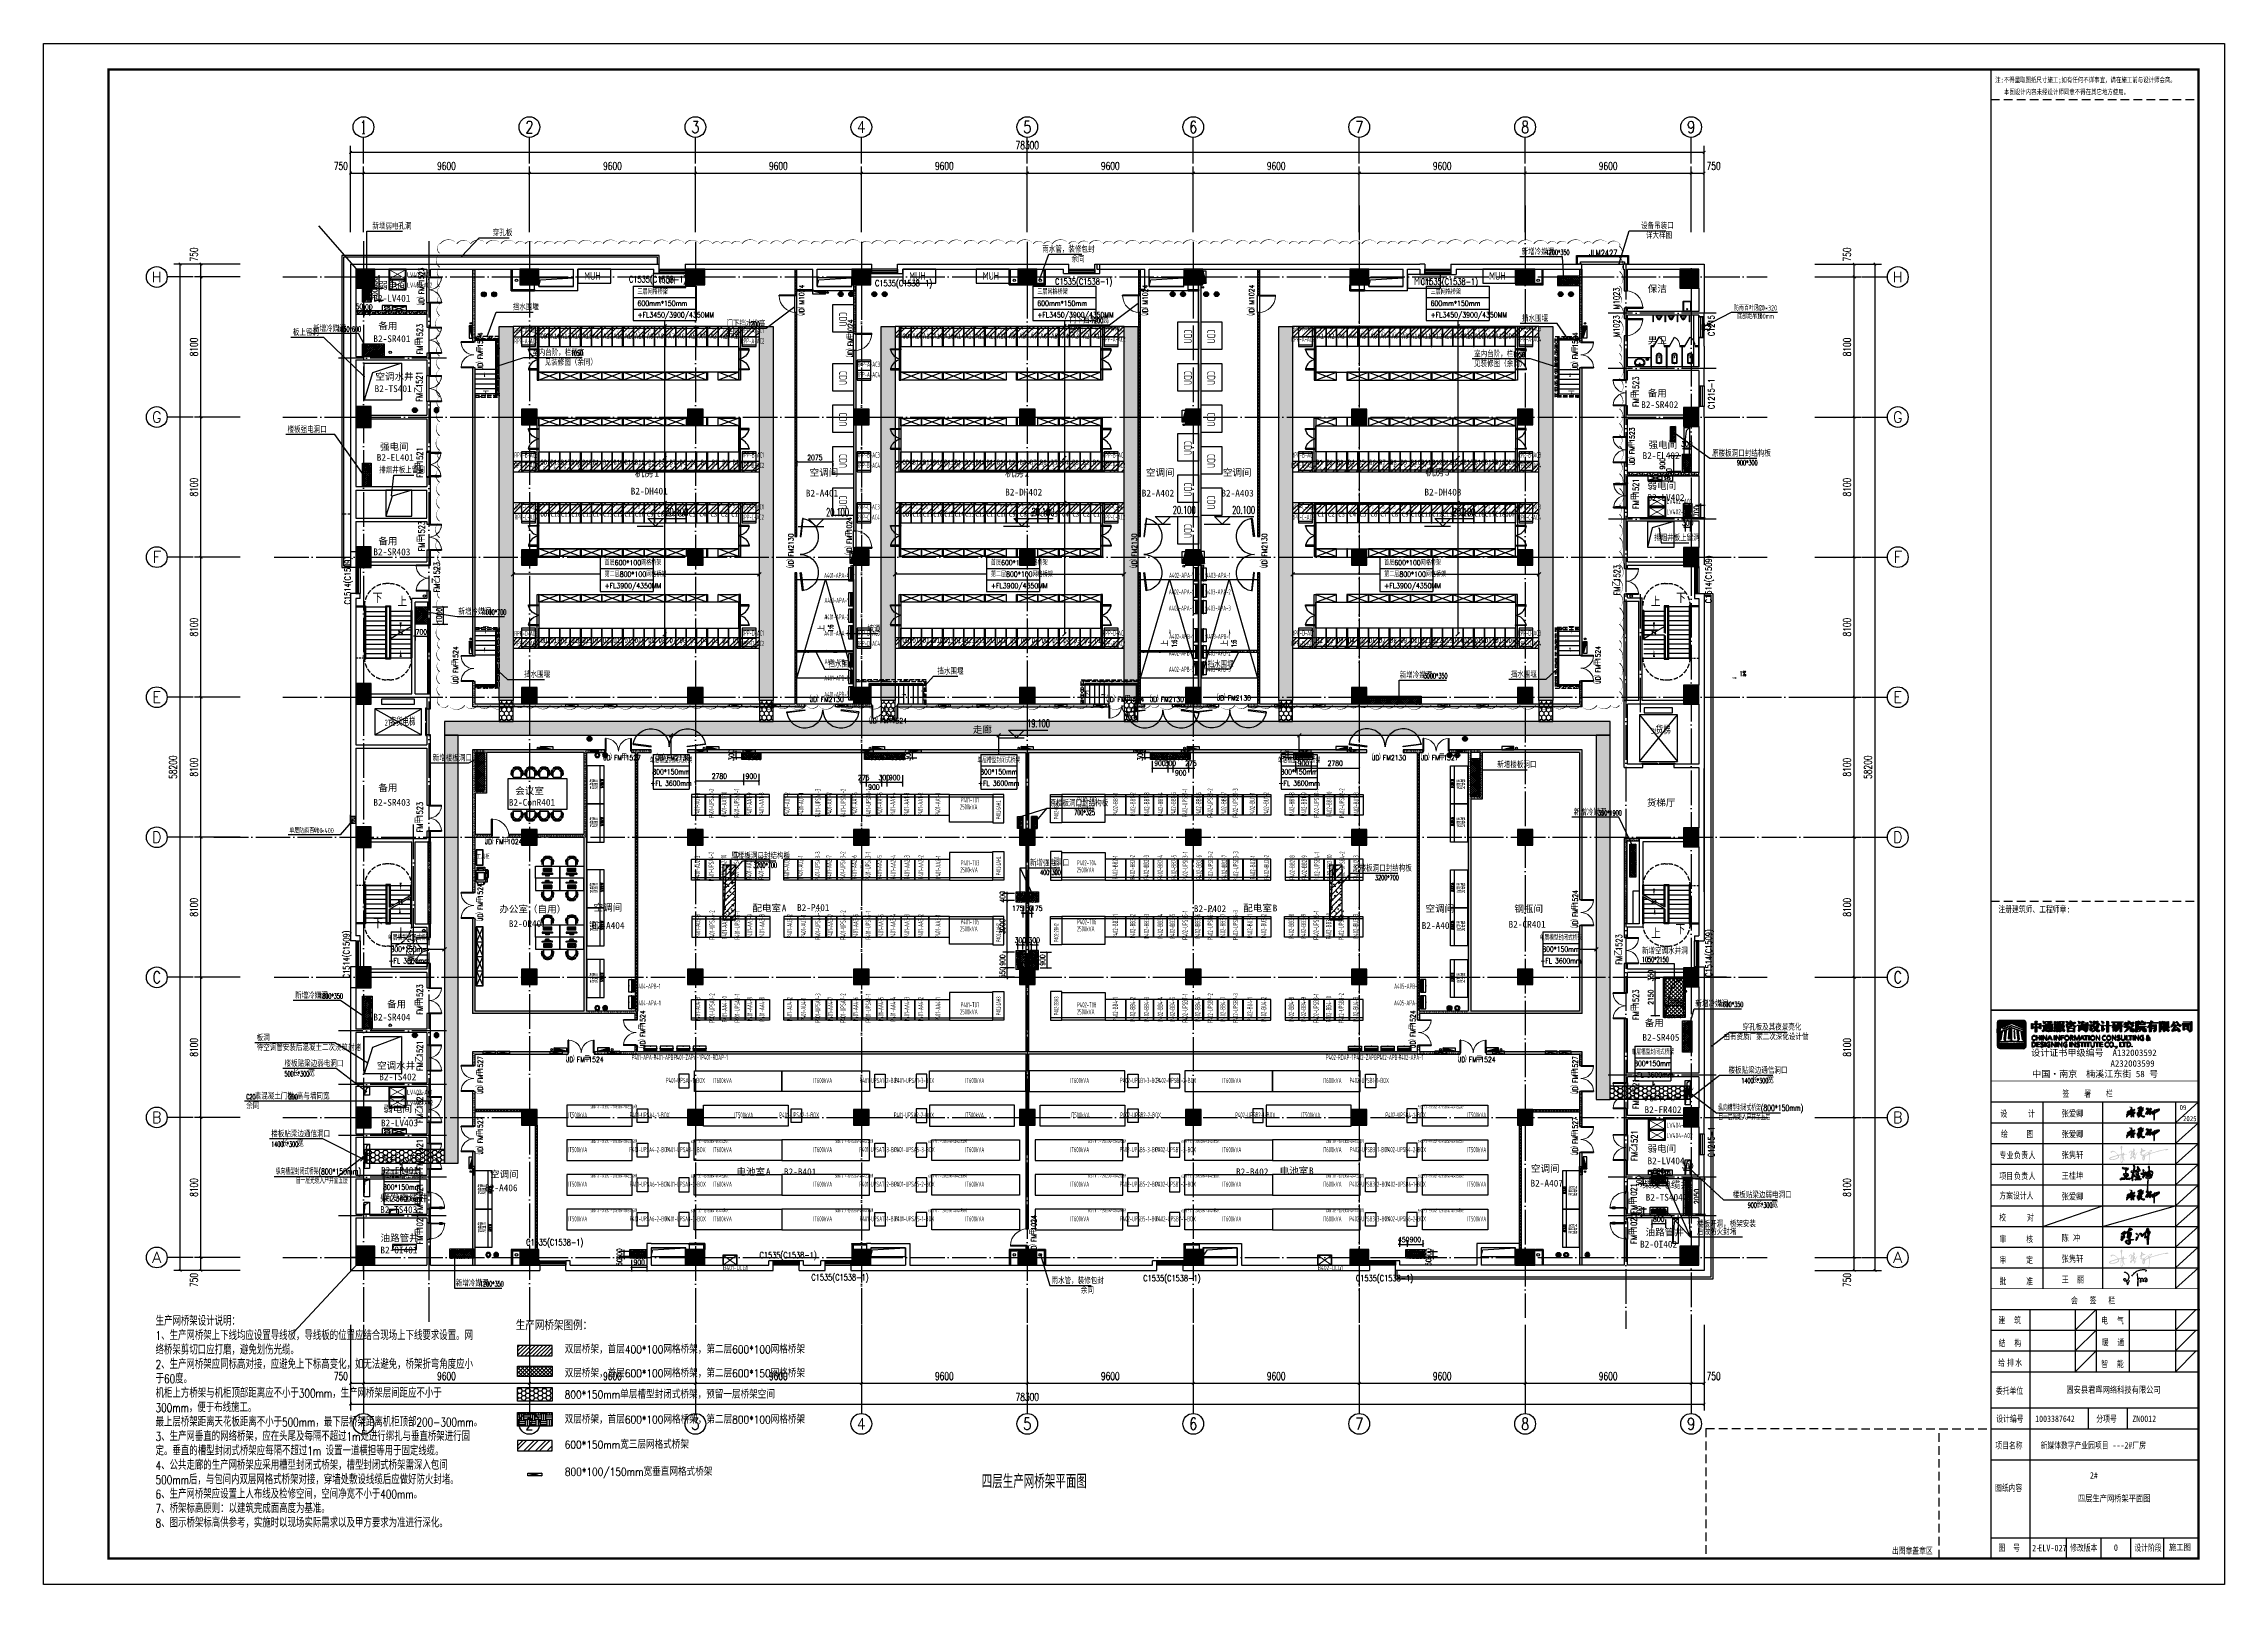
# Model space of a CAD drawing. Extents: x -18502 to 259858, y -468734 to 127958.
# Drawn here: x -18502 to 107648, y -323319 to -234218 of the extents above; entities that cross this region are included whole.
import ezdxf
from ezdxf.enums import TextEntityAlignment as Align

# ---------------------------------------------------------------- set-up
doc = ezdxf.new("R2010")
doc.units = 0
doc.header["$LTSCALE"] = 1000
for name, pattern in [('参照-TK_A1$0$DASHED', [0.75, 0.5, -0.25]), ('参照-弱电底图$0$( Hidden )', [0.375, 0.25, -0.125]), ('参照-弱电底图$0$DASH', [0.35, 0.25, -0.1]), ('参照-弱电底图$0$DOTE', [2.42, 2, -0.2, 0.02, -0.2])]:
    doc.linetypes.add(name, pattern=pattern)
doc.layers.get('0').update_dxf_attribs({"linetype": 'CONTINUOUS'})
doc.layers.get('Defpoints').update_dxf_attribs({"linetype": 'CONTINUOUS'})
for name, color, linetype in [('0图名', 7, 'CONTINUOUS'), ('0桥架标注-垂直', 6, 'CONTINUOUS'), ('0桥架标注-液冷', 21, 'CONTINUOUS'), ('0桥架标注-液冷主干', 2, 'CONTINUOUS'), ('0桥架标注-走廊', 1, 'CONTINUOUS'), ('0桥架说明', 11, 'CONTINUOUS'), ('EQUIP-箱柜', 3, 'CONTINUOUS'), ('TK', 4, 'CONTINUOUS'), ('参照-TK_A1$0$TK', 161, 'CONTINUOUS'), ('参照-TK_A1$0$图层 1', 7, 'CONTINUOUS'), ('参照-弱电底图$0$$0$PUB_HATCH', 8, 'CONTINUOUS'), ('参照-弱电底图$0$$0$WALL-MOVE', 4, 'CONTINUOUS'), ('参照-弱电底图$0$-暖通提资', 4, 'CONTINUOUS'), ('参照-弱电底图$0$0-BAS', 3, 'CONTINUOUS'), ('参照-弱电底图$0$00-新增电气设备', 6, 'CONTINUOUS'), ('参照-弱电底图$0$00-电源设备', 3, 'CONTINUOUS'), ('参照-弱电底图$0$0图框', 161, 'CONTINUOUS'), ('参照-弱电底图$0$0弱电孔洞', 4, 'CONTINUOUS'), ('参照-弱电底图$0$0弱电机柜', 3, 'CONTINUOUS'), ('参照-弱电底图$0$0弱电机柜编号', 3, 'CONTINUOUS'), ('参照-弱电底图$0$A08-家具设备', 8, 'CONTINUOUS'), ('参照-弱电底图$0$AXIS', 3, 'CONTINUOUS'), ('参照-弱电底图$0$AXIS_TEXT', 7, 'CONTINUOUS'), ('参照-弱电底图$0$BS-固定家具（落地到顶）', 40, 'CONTINUOUS'), ('参照-弱电底图$0$BS-固定家具（落地到顶）-细线+', 8, 'CONTINUOUS'), ('参照-弱电底图$0$COLUMN', 2, 'CONTINUOUS'), ('参照-弱电底图$0$COOLING', 4, 'CONTINUOUS'), ('参照-弱电底图$0$DIM_ELEV', 3, 'CONTINUOUS'), ('参照-弱电底图$0$DIM_LEAD', 3, 'CONTINUOUS'), ('参照-弱电底图$0$DIM_SYMB', 3, 'CONTINUOUS'), ('参照-弱电底图$0$DOOR_FIRE', 4, 'CONTINUOUS'), ('参照-弱电底图$0$DOOR_FIRE_TEXT', 7, 'CONTINUOUS'), ('参照-弱电底图$0$DOTE', 14, '参照-弱电底图$0$DOTE'), ('参照-弱电底图$0$DQ-电气楼板开洞', 5, 'CONTINUOUS'), ('参照-弱电底图$0$DUCT-排烟风口', 7, 'CONTINUOUS'), ('参照-弱电底图$0$DUCT-排风标注', 3, 'CONTINUOUS'), ('参照-弱电底图$0$DUCT-新风设备标注', 3, 'CONTINUOUS'), ('参照-弱电底图$0$DUCT-新风风口', 7, 'CONTINUOUS'), ('参照-弱电底图$0$EQUIP-箱柜', 3, 'CONTINUOUS'), ('参照-弱电底图$0$EQUIP_地漏', 7, 'CONTINUOUS'), ('参照-弱电底图$0$EQUIP_消火栓', 7, 'CONTINUOUS'), ('参照-弱电底图$0$EVTR', 4, 'CONTINUOUS'), ('参照-弱电底图$0$FF-活动物品', 51, 'CONTINUOUS'), ('参照-弱电底图$0$IT设备', 5, 'CONTINUOUS'), ('参照-弱电底图$0$LATRINE', 6, 'CONTINUOUS'), ('参照-弱电底图$0$LVTRY', 6, 'CONTINUOUS'), ('参照-弱电底图$0$PUB_DIM', 3, 'CONTINUOUS'), ('参照-弱电底图$0$PUB_HATCH', 8, 'CONTINUOUS'), ('参照-弱电底图$0$PUB_TEXT', 7, 'CONTINUOUS'), ('参照-弱电底图$0$RAIL', 163, 'CONTINUOUS'), ('参照-弱电底图$0$STAIR', 7, 'CONTINUOUS'), ('参照-弱电底图$0$VPIPE-消防', 1, 'CONTINUOUS'), ('参照-弱电底图$0$VPIPE-雨水', 4, 'CONTINUOUS'), ('参照-弱电底图$0$WALL', 2, 'CONTINUOUS'), ('参照-弱电底图$0$WALL-MOVE', 4, 'CONTINUOUS'), ('参照-弱电底图$0$WINDOW', 4, 'CONTINUOUS'), ('参照-弱电底图$0$WINDOW_TEXT', 7, 'CONTINUOUS'), ('参照-弱电底图$0$修改建议', 1, 'CONTINUOUS'), ('参照-弱电底图$0$变配电留洞', 9, 'CONTINUOUS'), ('参照-弱电底图$0$图层1-原洞口封堵', 30, 'CONTINUOUS'), ('参照-弱电底图$0$图层1-地面平台', 33, 'CONTINUOUS'), ('参照-弱电底图$0$图层1-屋面排水线', 150, 'CONTINUOUS'), ('参照-弱电底图$0$图层1-左侧强电间洞口', 1, 'CONTINUOUS'), ('参照-弱电底图$0$图层1-房间名称', 4, 'CONTINUOUS'), ('参照-弱电底图$0$图层1-房间编号', 51, 'CONTINUOUS'), ('参照-弱电底图$0$图层1-暖通条件-BJ', 6, 'CONTINUOUS'), ('参照-弱电底图$0$图层1-油', 30, 'CONTINUOUS'), ('参照-弱电底图$0$图层1-电气新变化洞口', 10, 'CONTINUOUS'), ('参照-弱电底图$0$图层1-空调间隔墙', 7, 'CONTINUOUS'), ('参照-弱电底图$0$图层1-钢平台钢梁', 30, 'CONTINUOUS'), ('参照-弱电底图$0$图层1-防火门', 6, 'CONTINUOUS'), ('参照-弱电底图$0$排水线', 150, 'CONTINUOUS'), ('参照-弱电底图$0$散水', 7, 'CONTINUOUS'), ('参照-弱电底图$0$暖通井', 21, 'CONTINUOUS'), ('参照-弱电底图$0$电气', 213, 'CONTINUOUS'), ('参照-弱电底图$0$电源--设备文字', 7, 'CONTINUOUS'), ('参照-弱电底图$0$电源设备编号', 7, 'CONTINUOUS'), ('参照-弱电底图$0$磐龙-图', 7, 'CONTINUOUS'), ('参照-弱电底图$0$空调设备', 3, 'CONTINUOUS'), ('参照-弱电底图$0$通信留洞', 111, 'CONTINUOUS'), ('参照-生产网桥架$0$EQUIP-箱柜', 3, 'CONTINUOUS'), ('参照-生产网桥架$0$LWIRE', 4, 'CONTINUOUS'), ('参照-生产网桥架$0$T通信桥架-主', 5, 'CONTINUOUS'), ('参照-生产网桥架$0$T通信桥架-列', 4, 'CONTINUOUS')]:
    doc.layers.add(name, color=color, linetype=linetype)
doc.layers.add('TEL_MODI', color=6, linetype='CONTINUOUS', plot=False)
doc.styles.add('_TEL_DIM', font='SIMPLEX', dxfattribs={"width": 0.8, "height": 3.5, "bigfont": 'HZTXT'})
doc.styles.add('hzdf2', font='romans2.shx', dxfattribs={"width": 0.75, "height": 3.5, "bigfont": 'hzdf2.shx'})
doc.styles.add('Q1', font='', dxfattribs={"width": 0.8, "height": 450})
doc.styles.add('STDTEXT', font='romans2.shx', dxfattribs={"bigfont": 'hzdf2.shx'})
doc.styles.add('X02I-L0102$0$X02I-L0102$0$X09I-L0102$0$STDTEXT', font='romans2.shx', dxfattribs={"bigfont": 'hzdf2.shx'})
doc.styles.add('参照-TK_A1$0$Q1', font='', dxfattribs={"width": 0.8, "height": 450})
doc.styles.add('参照-TK_A1$0$STANDARD', font='GBENOR', dxfattribs={"bigfont": 'GBCBIG'})
doc.styles.add('参照-弱电底图$0$-黑体', font='simhei.ttf', dxfattribs={"width": 0.8})
doc.styles.add('参照-弱电底图$0$_TCH_AXIS', font='COMPLEX', dxfattribs={"bigfont": 'GBCBIG.shx'})
doc.styles.add('参照-弱电底图$0$_TCH_DIM', font='SIMPLEX', dxfattribs={"width": 0.8, "bigfont": 'HZTXT.shx'})
doc.styles.add('参照-弱电底图$0$_TCH_DIM_T3', font='SIMPLEX', dxfattribs={"width": 0.705882, "bigfont": 'GBCBIG.shx'})
doc.styles.add('参照-弱电底图$0$_TCH_DIM_T3_T3', font='SIMPLEX', dxfattribs={"width": 0.49827, "bigfont": 'GBCBIG.shx'})
doc.styles.add('参照-弱电底图$0$_TCH_LABEL', font='COMPLEX', dxfattribs={"bigfont": 'GBCBIG.shx'})
doc.styles.add('参照-弱电底图$0$_TCH_WINDOW', font='SIMPLEX', dxfattribs={"height": 3.5, "bigfont": 'GBCBIG.shx'})
doc.styles.add('参照-弱电底图$0$_TEL_ATTDEF', font='ROMANS2', dxfattribs={"width": 0.8, "height": 3, "bigfont": 'AllInOneBig.shx'})
doc.styles.add('参照-弱电底图$0$_TEL_DIM', font='SIMPLEX', dxfattribs={"width": 0.8, "height": 3.5, "bigfont": 'HZTXT.shx'})
doc.styles.add('参照-弱电底图$0$AEC_DIM_T3', font='SIMPLEX', dxfattribs={"width": 0.705882, "bigfont": 'GBCBIG.shx'})
doc.styles.add('参照-弱电底图$0$AUDIT_D_250910134057-0', font='simhei.ttf', dxfattribs={"width": 0.8})
doc.styles.add('参照-弱电底图$0$AUDIT_D_250910134057-2', font='SIMPLEX', dxfattribs={"height": 3.5, "bigfont": 'GBCBIG.shx'})
doc.styles.add('参照-弱电底图$0$COMPLEX', font='COMPLEX', dxfattribs={"bigfont": 'AllInOneBig.shx'})
doc.styles.add('参照-弱电底图$0$FAB-POWER-PLAN FLOOR2$0$HZDF2', font='gbenor.shx', dxfattribs={"width": 0.7, "bigfont": 'AllInOneBig.shx'})
doc.styles.add('参照-弱电底图$0$fsdb', font='fsdb_e.shx', dxfattribs={"width": 0.7, "bigfont": 'tssdchn.shx'})
doc.styles.add('参照-弱电底图$0$HZDF2', font='gbenor.shx', dxfattribs={"width": 0.7, "height": 300, "bigfont": 'gbcbig.shx'})
doc.styles.add('参照-弱电底图$0$HZDX', font='gbenor.shx', dxfattribs={"width": 0.7, "bigfont": 'gbcbig.shx'})
doc.styles.add('参照-弱电底图$0$RHZS', font='GBENOR', dxfattribs={"bigfont": 'GBCBIG.shx'})
doc.styles.add('参照-弱电底图$0$STANDARD', font='GBENOR', dxfattribs={"bigfont": 'GBCBIG'})
doc.styles.add('参照-弱电底图$0$X01GUG0100$0$HZF', font='gbenor.shx', dxfattribs={"width": 0.7, "height": 300, "bigfont": 'gbcbig.shx'})
doc.styles.add('参照-生产网桥架$0$_TEL_DIM', font='SIMPLEX', dxfattribs={"width": 0.8, "height": 3.5, "bigfont": 'HZTXT'})
doc.styles.add('参照-生产网桥架$0$STANDARD', font='GBENOR', dxfattribs={"bigfont": 'GBCBIG'})
doc.styles.get('Q1').set_extended_font_data('SimSun')
doc.styles.get('参照-TK_A1$0$Q1').set_extended_font_data('SimSun')
doc.dimstyles.new('参照-弱电底图$0$_AEC_ARCH&&100', dxfattribs={"dimtxt": 297.5, "dimasz": 100, "dimexe": 250, "dimexo": 300, "dimgap": 126.25, "dimtad": 1, "dimdec": 0, "dimzin": 0, "dimdsep": 46, "dimtxsty": '参照-弱电底图$0$AEC_DIM_T3', "dimblk": '参照-弱电底图$0$_ArchTick', "dimcen": 0.09, "dimclrt": 7, "dimazin": 2, "dimtfac": 1, "dimtdec": 0, "dimtix": 1, "dimtmove": 2, "dimatfit": 3, "dimfxl": 100, "dimtolj": 1, "dimtzin": 0, "dimarcsym": 0})
doc.dimstyles.new('参照-弱电底图$0$_TCH_ARCH&&100', dxfattribs={"dimtxt": 297.5, "dimasz": 100, "dimexe": 250, "dimexo": 300, "dimgap": 100, "dimtad": 1, "dimdec": 0, "dimzin": 0, "dimdsep": 46, "dimtxsty": '参照-弱电底图$0$_TCH_DIM_T3', "dimblk": '参照-弱电底图$0$_ArchTick', "dimcen": 0.09, "dimclrt": 7, "dimazin": 2, "dimtfac": 1, "dimtdec": 0, "dimtix": 1, "dimtmove": 2, "dimatfit": 3, "dimfxl": 1, "dimtolj": 1, "dimtzin": 0, "dimarcsym": 0})
doc.dimstyles.new('参照-弱电底图$0$_TCH_ARCH&&150', dxfattribs={"dimtxt": 446.25, "dimasz": 150, "dimexe": 375, "dimexo": 450, "dimgap": 189.375, "dimtad": 1, "dimdec": 0, "dimzin": 0, "dimdsep": 46, "dimtxsty": '参照-弱电底图$0$_TCH_DIM_T3', "dimblk": '参照-弱电底图$0$_ArchTick', "dimcen": 0.09, "dimclrt": 7, "dimazin": 2, "dimtfac": 1, "dimtdec": 0, "dimtix": 1, "dimtmove": 2, "dimatfit": 3, "dimfxl": 100, "dimtolj": 1, "dimtzin": 0, "dimarcsym": 0})
pattern_1 = [(0, (0, 0), (317.5, 317.5), [317.5, -317.5]), (0, (0, 119.06), (317.5, 317.5), [317.5, -317.5]), (0, (0, 238.12), (317.5, 317.5), [317.5, -317.5]), (90, (39.7, 277.8), (-317.5, 317.5), [317.5, -317.5]), (90, (158.75, 277.8), (-317.5, 317.5), [317.5, -317.5]), (90, (277.8, 277.8), (-317.5, 317.5), [317.5, -317.5])]
pattern_2 = [(0, (0, -97355.43), (238.125, 137.4815), [158.75, -317.5]), (120, (0, -97355.43), (-238.12497, 137.48155), [158.75, -317.5]), (60, (0, -97355.43), (3e-05, 274.96305), [-317.5, 158.75])]
pattern_3 = [(45, (0, 35.9), (-35.3553532, 35.3553532), [])]
pattern_4 = [(230, (1095008.53, 201303.78), (-358.63009, 31.37607), [37.5, -412.5]), (175, (1095008.53, 201303.78), (69.37567, -376.09607), [30, -330]), (280.4514, (1094978.64, 201306.4), (-289.25469, -344.71977), [31.8701, -350.57106]), (226.1842, (1095008.53, 201203.78), (-533.62052, 82.7595), [56.25, -618.75]), (276.6356, (1094964.06, 201210.67), (-467.33135, -487.05894), [47.80514, -525.8565]), (171.1842, (1095008.53, 201203.8), (-467.33097, -487.0593), [45, -495]), (201, (1094958.53, 201228.78), (-298.453526, 201.309445), [37.5, -412.5]), (146, (1094958.53, 201228.78), (-121.65767, -362.57502), [30, -330]), (251.4514, (1094933.66, 201245.55), (-420.11131, -161.26525), [31.8701, -350.57106]), (217.5, (1095008.53, 201303.78), (-6.079928, -166.446927), [0, -326, 0, -335, 0, -331.25]), (187.5, (1095008.53, 201303.78), (-131.53477, -197.205856), [0, -191, 0, -318.5, 0, -126.25]), (147.5, (1095120.03, 201303.78), (-266.911218, 11.277436), [0, -125, 0, -390, 0, -517.5]), (137.5, (1095170.03, 201303.78), (-291.593085, -50.05249), [0, -162.5, 0, -259, 0, -367.5])]
pattern_5 = [(45, (1095008.53, 201303.95), (-56.126601, 56.126601), []), (135, (1095008.53, 201303.95), (-56.126601, -56.126601), [])]
pattern_6 = [(50, (1095008.53, 201303.78), (182.184669, -15.939086), [19.05, -209.55]), (355, (1095008.53, 201303.78), (-35.242826, 191.056643), [15.24, -167.64]), (100.451, (1095023.71, 201302.45), (146.942502, 175.116688), [16.19, -178.09]), (46.1842, (1095008.53, 201354.58), (271.07904, -42.04233), [28.575, -314.325]), (96.6356, (1095031.12, 201351.07), (237.404234, 247.425556), [24.285, -267.135]), (351.184, (1095008.53, 201354.58), (237.404606, 247.42512), [22.86, -251.46]), (21, (1095033.93, 201341.88), (151.61488, -102.265519), [19.05, -209.55]), (326, (1095033.93, 201341.88), (61.802028, 184.187966), [15.24, -167.64]), (71.4514, (1095046.56, 201333.35), (213.41649, 81.922858), [16.19, -178.09]), (37.5, (1095008.53, 201303.78), (3.0886033, 84.555039), [0, -165.608, 0, -170.18, 0, -168.275]), (7.5, (1095008.53, 201303.78), (66.8196625, 100.180575), [0, -97.028, 0, -161.798, 0, -64.135]), (327.5, (1094951.886, 201303.78), (135.590595, -5.728744), [0, -63.5, 0, -198.12, 0, -262.89]), (317.5, (1094926.49, 201303.78), (148.129181, 25.426491), [0, -82.55, 0, -131.572, 0, -186.69])]
pattern_7 = [(45, (1095025.52, 201318.12), (-50.0000013, 50.0000013), [16, -54.71068]), (135, (1095136.83, 201318.12), (-50.0000013, -50.0000013), [16, -54.71068])]
pattern_8 = [(45, (1095008.53, 201339.68), (-35.3553532, 35.3553532), [])]

# ---------------------------------------------------------------- blocks, each defined once
blk = doc.blocks.new('800X150紫色')
at = {"color": 6}
for p, q in [((-400, 150), (400, 0)), ((400, 150), (-400, 0))]:
    blk.add_line(p, q, dxfattribs=at)
blk.add_lwpolyline([(-400, 150), (400, 150), (400, 0), (-400, 0)], close=True, dxfattribs=at)
blk = doc.blocks.new('$equip_U$00001151(zhang)')
at = {"xscale": 0.002, "yscale": 0.002, "zscale": 0.002}
blk.add_blockref('800X150紫色', (0, 0), dxfattribs=at)
at = {"color": 7, "style": '_TEL_DIM', "flags": 1}
for tag in ['A', 'REMARK']:
    blk.add_attdef(tag, text='', height=0.00002, dxfattribs=at).set_placement((0, 0), align=Align.MIDDLE_CENTER)
blk = doc.blocks.new('IT生产网图例')
at = {"layer": '0桥架说明'}
h = blk.add_hatch(dxfattribs=at)
h.set_pattern_fill('ANSI31', color=4, scale=100)
h.set_pattern_definition([(45, (207649.74, 1329108.45), (-112.253202, 112.253202), [])])
h.paths.add_polyline_path([(0, 6105), (0, 5505), (2011, 5505), (2011, 6105)])
h = blk.add_hatch(dxfattribs=at)
h.set_pattern_fill('ANSI37', color=5, scale=100)
h.set_pattern_definition([(45, (-130996.33, 8530.4), (-112.2532, 112.2532), []), (135, (-130996.33, 8530.4), (-112.2532, -112.2532), [])])
h.paths.add_polyline_path([(0, 4900), (2011, 4900), (2011, 4300), (0, 4300)])
h.paths.add_polyline_path([(0, 4900), (2011, 4900)], flags=17)
h = blk.add_hatch(dxfattribs=at)
h.set_pattern_fill('HONEY', color=5, scale=100)
h.set_pattern_definition([(0, (160171.39, -300301.9), (238.125, 137.4815), [158.75, -317.5]), (120, (160171.39, -300301.9), (-238.12497, 137.48155), [158.75, -317.5]), (60, (160171.39, -300301.9), (3e-05, 274.96305), [-317.5, 158.75])])
h.paths.add_polyline_path([(0, 3678), (2011, 3678), (2011, 2878), (0, 2878)])
h = blk.add_hatch(dxfattribs=at)
h.set_pattern_fill('EARTH', color=2, scale=100)
h.set_pattern_definition([(0, (-173873.14, 168525.06), (317.5, 317.5), [317.5, -317.5]), (0, (-173873.14, 168644.12), (317.5, 317.5), [317.5, -317.5]), (0, (-173873.14, 168763.18), (317.5, 317.5), [317.5, -317.5]), (90, (-173833.45, 168802.87), (-317.5, 317.5), [317.5, -317.5]), (90, (-173714.4, 168802.87), (-317.5, 317.5), [317.5, -317.5]), (90, (-173595.33, 168802.87), (-317.5, 317.5), [317.5, -317.5])])
h.paths.add_polyline_path([(0, 2230), (2011, 2230), (2011, 1430), (0, 1430)])
h.paths.add_polyline_path([(0, 2230), (2011, 2230)], flags=17)
h = blk.add_hatch(dxfattribs=at)
h.set_pattern_fill('ANSI32', color=2, scale=100)
h.set_pattern_definition([(45, (109194.2, 5896.4), (-336.7596, 336.7596), []), (45, (109418.7, 5896.4), (-336.7596, 336.7596), [])])
h.paths.add_polyline_path([(0, 600), (0, 0), (2011, 0), (2011, 600)])
at = {"layer": '0桥架说明', "color": 4, "elevation": 0}
blk.add_lwpolyline([(0, 6105), (0, 5505), (2011, 5505), (2011, 6105)], close=True, dxfattribs=at)
at = {"layer": '0桥架说明', "color": 5}
for points in [[(0, 4900), (2011, 4900), (2011, 4300), (0, 4300)], [(0, 3678), (2011, 3678), (2011, 2878), (0, 2878)]]:
    blk.add_lwpolyline(points, close=True, dxfattribs=at)
at = {"layer": '0桥架说明', "color": 2}
for points in [[(0, 2230), (2011, 2230), (2011, 1430), (0, 1430)], [(0, 600), (0, 0), (2011, 0), (2011, 600)]]:
    blk.add_lwpolyline(points, close=True, dxfattribs=at)
at = {"layer": 'EQUIP-箱柜', "xscale": 500, "yscale": 500, "zscale": 500}
blk.add_blockref('$equip_U$00001151(zhang)', (1005, -1432), dxfattribs=at)
at = {"layer": '0桥架说明', "color": 4, "style": 'X02I-L0102$0$X02I-L0102$0$X09I-L0102$0$STDTEXT', "width": 0.85}
for s, height, p in [('生产网桥架图例：', 500, (-103, 6992)), ('双层桥架，首层400*100网格桥架，第二层600*100网格桥架', 450, (2729, 5643)), ('双层桥架，首层600*100网格桥架，第二层600*150网格桥架', 450, (2729, 4260)), ('800*150mm单层槽型封闭式桥架，预留一层桥架空间', 450, (2729, 3038))]:
    blk.add_text(s, height=height, dxfattribs=at).set_placement(p)
at = {"layer": '0桥架说明', "color": 2, "style": 'X02I-L0102$0$X02I-L0102$0$X09I-L0102$0$STDTEXT', "width": 0.85}
for s, p in [('双层桥架，首层600*100网格桥架，第二层800*100网格桥架', (2729, 1589)), ('600*150mm宽三层网格式桥架', (2729, 138))]:
    blk.add_text(s, height=450, dxfattribs=at).set_placement(p)
at = {"layer": '0桥架说明', "color": 6, "style": 'X02I-L0102$0$X02I-L0102$0$X09I-L0102$0$STDTEXT', "width": 0.85}
blk.add_text('800*100/150mm宽垂直网格式桥架', height=450, dxfattribs=at).set_placement((2737, -1432))
blk = doc.blocks.new('*U9')
for p, q in [((-567, 800), (267, 800)), ((-567, 800), (-567, 0)), ((-567, 533), (267, 533)), ((267, 800), (267, 0)), ((-567, 267), (267, 267)), ((-567, 0), (267, 0))]:
    blk.add_line(p, q)
at = {"color": 7, "style": 'STDTEXT', "width": 0.75}
for tag, p in [('TRAYNO', (-467, 667)), ('TRAYSIZE', (-467, 400)), ('INSTALLELEVATION', (-467, 133))]:
    blk.add_attdef(tag, text='', height=200, dxfattribs=at).set_placement(p, align=Align.MIDDLE_LEFT)
blk = doc.blocks.new('IT CT3')
for p, q in [((-1534, 0), (1534, 0)), ((-1534, 0), (-1534, -2000)), ((1534, 0), (1534, -2000)), ((-1534, -667), (1534, -667)), ((-1534, -1333), (1534, -1333)), ((-1534, -2000), (1534, -2000))]:
    blk.add_line(p, q)
at = {"color": 7, "style": 'STDTEXT', "width": 0.75}
for tag, p in [('第二层600*100光纤槽道', (-1284, -1000)), ('首层400*100网格桥架', (-1284, -333)), ('+FL3200/3600MM', (-1284, -1667))]:
    blk.add_attdef(tag, text='', height=300, dxfattribs=at).set_placement(p, align=Align.MIDDLE_LEFT)
blk = doc.blocks.new('CT4')
for p, q in [((-1821, 0), (1821, 0)), ((-1821, 0), (-1821, -2000)), ((1821, 0), (1821, -2000)), ((-1821, -667), (1821, -667)), ((-1821, -1333), (1821, -1333)), ((-1821, -2000), (1821, -2000))]:
    blk.add_line(p, q)
at = {"color": 7, "style": 'STDTEXT', "width": 0.75}
for tag, p in [('三层网格桥架', (-1571, -333)), ('600MM*150MM', (-1571, -1000)), ('+FL3450/3900/4350MM', (-1571, -1667))]:
    blk.add_attdef(tag, text='', height=300, dxfattribs=at).set_placement(p, align=Align.MIDDLE_LEFT)
blk = doc.blocks.new('参照-生产网桥架$0$$TelecSys$00000081')
for p, q in [((0.1, 0.1), (0.1, 0.1)), ((-1.15, -1.15), (-0.55, -0.55)), ((-0.1, -0.1), (-0.1, -0.1))]:
    blk.add_line(p, q)
at = {"const_width": 0.142}
blk.add_lwpolyline([(0.07, 0, 1), (-0.07, 0, 1)], format="xyb", close=True, dxfattribs=at)
blk.add_solid([(-0.62, -0.48), (-0.48, -0.62), (-0.1, -0.1)])
at = {"style": '参照-生产网桥架$0$STANDARD', "width": 0.8, "flags": 9}
blk.add_attdef('A', (0, 0), '', height=0.00002, rotation=180, dxfattribs=at)
blk = doc.blocks.new('参照-生产网桥架$0$$TelecSys$00000079')
for p, q in [((0.7, 0.7), (0, 0)), ((0.1, 0.1), (0.1, 0.1)), ((-0.1, -0.1), (-0.1, -0.1))]:
    blk.add_line(p, q)
at = {"const_width": 0.142}
blk.add_lwpolyline([(-0.07, 0, 1), (0.07, 0, 1)], format="xyb", close=True, dxfattribs=at)
blk.add_solid([(0.63, 0.77), (0.77, 0.63), (1.15, 1.15)])
at = {"style": '参照-生产网桥架$0$STANDARD', "width": 0.8, "flags": 9}
blk.add_attdef('A', (0, 0), '', height=0.00002, dxfattribs=at)
blk = doc.blocks.new('参照-生产网桥架$0$800X150紫色')
at = {"color": 6}
for p, q in [((-400, 150), (400, 0)), ((400, 150), (-400, 0))]:
    blk.add_line(p, q, dxfattribs=at)
blk.add_lwpolyline([(-400, 150), (400, 150), (400, 0), (-400, 0)], close=True, dxfattribs=at)
blk = doc.blocks.new('参照-生产网桥架$0$$equip_U$00001151(zhang)')
at = {"xscale": 0.002, "yscale": 0.002, "zscale": 0.002}
blk.add_blockref('参照-生产网桥架$0$800X150紫色', (0, 0), dxfattribs=at)
at = {"color": 7, "style": '参照-生产网桥架$0$_TEL_DIM', "flags": 1}
for tag in ['A', 'REMARK']:
    blk.add_attdef(tag, text='', height=0.00002, dxfattribs=at).set_placement((0, 0), align=Align.MIDDLE_CENTER)
blk = doc.blocks.new('参照-弱电底图$0$ntong2')
at = {"layer": '参照-弱电底图$0$暖通井', "color": 0}
for points in [[(-1743944, -631872), (-1745944, -631872), (-1745944, -632372), (-1743944, -632372)], [(-1727844, -631872), (-1729844, -631872), (-1729844, -632372), (-1727844, -632372)], [(-1708644, -631872), (-1710644, -631872), (-1710644, -632372), (-1708644, -632372)], [(-1695944, -631872), (-1697944, -631872), (-1697944, -632372), (-1695944, -632372)], [(-1735294, -665822), (-1734594, -665822), (-1734594, -669022), (-1735294, -669022)], [(-1700194, -665822), (-1699494, -665822), (-1699494, -669022), (-1700194, -669022)], [(-1737444, -687972), (-1739444, -687972), (-1739444, -688472), (-1737444, -688472)], [(-1724744, -687972), (-1726744, -687972), (-1726744, -688472), (-1724744, -688472)], [(-1705544, -687972), (-1707544, -687972), (-1707544, -688472), (-1705544, -688472)], [(-1689444, -687972), (-1691444, -687972), (-1691444, -688472), (-1689444, -688472)]]:
    blk.add_lwpolyline(points, close=True, dxfattribs=at)
for points in [[(-1745944, -632372), (-1745850, -631979), (-1743944, -631872)], [(-1729844, -632372), (-1729750, -631979), (-1727844, -631872)], [(-1710644, -632372), (-1710550, -631979), (-1708644, -631872)], [(-1697944, -632372), (-1697850, -631979), (-1695944, -631872)], [(-1734594, -665822), (-1735112, -665922), (-1735294, -669022)], [(-1699494, -665822), (-1700012, -665922), (-1700194, -669022)], [(-1739444, -688472), (-1739350, -688079), (-1737444, -687972)], [(-1726744, -688472), (-1726650, -688079), (-1724744, -687972)], [(-1707544, -688472), (-1707266, -688079), (-1705544, -687972)], [(-1691444, -688472), (-1691350, -688079), (-1689444, -687972)]]:
    blk.add_lwpolyline(points, dxfattribs=at)
blk = doc.blocks.new('参照-弱电底图$0$变配电留洞')
at = {"layer": '参照-弱电底图$0$变配电留洞', "color": 0}
for points in [[(-1858198, -509795), (-1858523, -509795), (-1858523, -510495), (-1858198, -510495)], [(-1857698, -509795), (-1857373, -509795), (-1857373, -510495), (-1857698, -510495)]]:
    blk.add_lwpolyline(points, close=True, dxfattribs=at)
for points in [[(-1858523, -509795), (-1858403, -510384), (-1858198, -510495)], [(-1857373, -509795), (-1857467, -510343), (-1857698, -510495)]]:
    blk.add_lwpolyline(points, dxfattribs=at)
blk = doc.blocks.new('参照-弱电底图$0$_ArchTick')
at = {"color": 0, "linetype": 'ByBlock', "const_width": 0.4}
blk.add_lwpolyline([(-0.5, -0.5), (0.5, 0.5)], dxfattribs=at)
blk = doc.blocks.new('*D74')
at = {"layer": 'Defpoints', "color": 0, "transparency": 16777216}
for p in [(-1020297, -284307), (-1019709, -284307), (-1019709, -286457)]:
    blk.add_point(p, dxfattribs=at)
at = {"layer": '参照-弱电底图$0$PUB_DIM', "color": 0, "lineweight": -2, "transparency": 16777216}
for p, q in [((-1020009, -284307), (-1020547, -284307)), ((-1020297, -286457), (-1020297, -284307)), ((-1020009, -286457), (-1020547, -286457))]:
    blk.add_line(p, q, dxfattribs=at)
at = {"layer": '参照-弱电底图$0$PUB_DIM', "color": 0, "lineweight": -2, "transparency": 16777216, "xscale": 100, "yscale": 100, "zscale": 100}
for p, rotation in [((-1020297, -284307), 90), ((-1020297, -286457), 270)]:
    blk.add_blockref('参照-弱电底图$0$_ArchTick', p, dxfattribs=dict(at, rotation=rotation))
at = {"layer": '参照-弱电底图$0$PUB_DIM', "color": 7, "transparency": 16777216, "insert": (-1020546, -285382), "char_height": 297.5, "attachment_point": 5, "rotation": 90, "style": '参照-弱电底图$0$_TCH_DIM_T3'}
blk.add_mtext('\\A1;2150', dxfattribs=at)
blk = doc.blocks.new('*D75')
at = {"layer": 'Defpoints', "color": 0, "transparency": 16777216}
for p in [(-1020297, -283957), (-1019709, -283957), (-1019709, -284307)]:
    blk.add_point(p, dxfattribs=at)
at = {"layer": '参照-弱电底图$0$PUB_DIM', "color": 0, "lineweight": -2, "transparency": 16777216}
for p, q in [((-1020009, -283957), (-1020547, -283957)), ((-1020009, -284307), (-1020547, -284307)), ((-1020297, -283957), (-1020297, -283857)), ((-1020297, -284307), (-1020297, -283957)), ((-1020297, -284307), (-1020297, -284407))]:
    blk.add_line(p, q, dxfattribs=at)
at = {"layer": '参照-弱电底图$0$PUB_DIM', "color": 0, "lineweight": -2, "transparency": 16777216, "xscale": 100, "yscale": 100, "zscale": 100}
for p, rotation in [((-1020297, -283957), 270), ((-1020297, -284307), 90)]:
    blk.add_blockref('参照-弱电底图$0$_ArchTick', p, dxfattribs=dict(at, rotation=rotation))
at = {"layer": '参照-弱电底图$0$PUB_DIM', "color": 7, "transparency": 16777216, "insert": (-1020546, -284132), "char_height": 297.5, "attachment_point": 5, "rotation": 90, "style": '参照-弱电底图$0$_TCH_DIM_T3'}
blk.add_mtext('\\A1;350', dxfattribs=at)
blk = doc.blocks.new('*D76')
at = {"layer": 'Defpoints', "color": 0, "transparency": 16777216}
for p in [(-1019709, -286273), (-1018659, -285871), (-1018659, -286273)]:
    blk.add_point(p, dxfattribs=at)
at = {"layer": '参照-弱电底图$0$PUB_DIM', "color": 0, "lineweight": -2, "transparency": 16777216}
for p, q in [((-1019709, -285973), (-1019709, -285621)), ((-1019709, -285871), (-1018659, -285871)), ((-1018659, -285973), (-1018659, -285621))]:
    blk.add_line(p, q, dxfattribs=at)
at = {"layer": '参照-弱电底图$0$PUB_DIM', "color": 0, "lineweight": -2, "transparency": 16777216, "xscale": 100, "yscale": 100, "zscale": 100, "rotation": 180}
blk.add_blockref('参照-弱电底图$0$_ArchTick', (-1019709, -285871), dxfattribs=at)
at = {"layer": '参照-弱电底图$0$PUB_DIM', "color": 0, "lineweight": -2, "transparency": 16777216, "xscale": 100, "yscale": 100, "zscale": 100}
blk.add_blockref('参照-弱电底图$0$_ArchTick', (-1018659, -285871), dxfattribs=at)
at = {"layer": '参照-弱电底图$0$PUB_DIM', "color": 7, "transparency": 16777216, "insert": (-1019184, -285622), "char_height": 297.5, "attachment_point": 5, "style": '参照-弱电底图$0$_TCH_DIM_T3'}
blk.add_mtext('\\A1;1050', dxfattribs=at)
blk = doc.blocks.new('参照-弱电底图$0$封堵004')
at = {"layer": '参照-弱电底图$0$PUB_HATCH'}
h = blk.add_hatch(dxfattribs=at)
h.set_pattern_fill('普通砖', color=0, scale=20, style=0)
h.set_pattern_definition(pattern_3)
h.paths.add_polyline_path([(-1237088, -460887), (-1235588, -460887), (-1235588, -460812), (-1237088, -460812)])
h = blk.add_hatch(dxfattribs=at)
h.set_pattern_fill('普通砖', color=0, scale=20, style=0)
h.set_pattern_definition(pattern_3)
h.paths.add_polyline_path([(-1224788, -460887), (-1223288, -460887), (-1223288, -460812), (-1224788, -460812)])
h = blk.add_hatch(dxfattribs=at)
h.set_pattern_fill('普通砖', color=0, scale=20, style=0)
h.set_pattern_definition(pattern_3)
h.paths.add_polyline_path([(-1213387, -460887), (-1211887, -460887), (-1211887, -460812), (-1213387, -460812)])
h = blk.add_hatch(dxfattribs=at)
h.set_pattern_fill('普通砖', color=0, scale=20, style=0)
h.set_pattern_definition(pattern_3)
h.paths.add_polyline_path([(-1192788, -460937), (-1191288, -460937), (-1191288, -460862), (-1192788, -460862)])
h = blk.add_hatch(dxfattribs=at)
h.set_pattern_fill('普通砖', color=0, scale=20, style=0)
h.set_pattern_definition(pattern_3)
h.paths.add_polyline_path([(-1243988, -518062), (-1242488, -518062), (-1242488, -517987), (-1243988, -517987)])
h = blk.add_hatch(dxfattribs=at)
h.set_pattern_fill('普通砖', color=0, scale=20, style=0)
h.set_pattern_definition(pattern_3)
h.paths.add_polyline_path([(-1228987, -517987), (-1230487, -517987), (-1230487, -518062), (-1228987, -518062)])
h = blk.add_hatch(dxfattribs=at)
h.set_pattern_fill('普通砖', color=0, scale=20, style=0)
h.set_pattern_definition(pattern_3)
h.paths.add_polyline_path([(-1225988, -517987), (-1227488, -517987), (-1227488, -518062), (-1225988, -518062)])
h = blk.add_hatch(dxfattribs=at)
h.set_pattern_fill('普通砖', color=0, scale=20, style=0)
h.set_pattern_definition(pattern_3)
h.paths.add_polyline_path([(-1206788, -517987), (-1208288, -517987), (-1208288, -518062), (-1206788, -518062)])
h = blk.add_hatch(dxfattribs=at)
h.set_pattern_fill('普通砖', color=0, scale=20, style=0)
h.set_pattern_definition(pattern_3)
h.paths.add_polyline_path([(-1194488, -517987), (-1195988, -517987), (-1195988, -518062), (-1194488, -518062)])
at = {"layer": '参照-弱电底图$0$WALL-MOVE', "color": 0}
for p, q in [((-1237088, -460812), (-1235588, -460812)), ((-1237088, -460812), (-1237088, -460887)), ((-1237088, -460887), (-1235588, -460887)), ((-1235588, -460812), (-1235588, -460887)), ((-1224788, -460812), (-1223288, -460812)), ((-1224788, -460812), (-1224788, -460887)), ((-1224788, -460887), (-1223288, -460887)), ((-1223288, -460812), (-1223288, -460887)), ((-1213387, -460812), (-1211887, -460812)), ((-1213387, -460812), (-1213387, -460887)), ((-1213387, -460887), (-1211887, -460887)), ((-1211887, -460812), (-1211887, -460887)), ((-1192788, -460862), (-1191288, -460862)), ((-1192788, -460862), (-1192788, -460937)), ((-1192788, -460937), (-1191288, -460937)), ((-1191288, -460862), (-1191288, -460937)), ((-1243988, -517987), (-1242488, -517987)), ((-1243988, -517987), (-1243988, -518062)), ((-1243988, -518062), (-1242488, -518062)), ((-1242488, -517987), (-1242488, -518062)), ((-1228987, -517987), (-1230487, -517987)), ((-1230487, -518062), (-1230487, -517987)), ((-1228987, -518062), (-1230487, -518062)), ((-1228987, -518062), (-1228987, -517987)), ((-1225988, -517987), (-1227488, -517987)), ((-1227488, -518062), (-1227488, -517987)), ((-1225988, -518062), (-1227488, -518062)), ((-1225988, -518062), (-1225988, -517987)), ((-1206788, -517987), (-1208288, -517987)), ((-1208288, -518062), (-1208288, -517987)), ((-1206788, -518062), (-1208288, -518062)), ((-1206788, -518062), (-1206788, -517987)), ((-1194488, -517987), (-1195988, -517987)), ((-1195988, -518062), (-1195988, -517987)), ((-1194488, -518062), (-1195988, -518062)), ((-1194488, -518062), (-1194488, -517987))]:
    blk.add_line(p, q, dxfattribs=at)
at = {"layer": '参照-弱电底图$0$图层1-钢平台钢梁', "color": 0}
blk.add_line((-1254188, -517787), (-1258241, -522129), dxfattribs=at)
blk = doc.blocks.new('*D77')
at = {"layer": 'Defpoints', "color": 0, "transparency": 16777216}
for p in [(-1020484, -705026), (-1019684, -705026), (-1019684, -705571)]:
    blk.add_point(p, dxfattribs=at)
at = {"layer": '参照-弱电底图$0$PUB_DIM', "color": 0, "lineweight": -2, "transparency": 16777216}
for p, q in [((-1020484, -705326), (-1020484, -705821)), ((-1020484, -705571), (-1019684, -705571)), ((-1019684, -705326), (-1019684, -705821))]:
    blk.add_line(p, q, dxfattribs=at)
at = {"layer": '参照-弱电底图$0$PUB_DIM', "color": 0, "lineweight": -2, "transparency": 16777216, "xscale": 100, "yscale": 100, "zscale": 100, "rotation": 180}
blk.add_blockref('参照-弱电底图$0$_ArchTick', (-1020484, -705571), dxfattribs=at)
at = {"layer": '参照-弱电底图$0$PUB_DIM', "color": 0, "lineweight": -2, "transparency": 16777216, "xscale": 100, "yscale": 100, "zscale": 100}
blk.add_blockref('参照-弱电底图$0$_ArchTick', (-1019684, -705571), dxfattribs=at)
at = {"layer": '参照-弱电底图$0$PUB_DIM', "color": 7, "transparency": 16777216, "insert": (-1020084, -705322), "char_height": 297.5, "attachment_point": 5, "style": '参照-弱电底图$0$_TCH_DIM_T3'}
blk.add_mtext('\\A1;800', dxfattribs=at)
blk = doc.blocks.new('*D78')
at = {"layer": 'Defpoints', "color": 0, "transparency": 16777216}
for p in [(-1020952, -704726), (-1020484, -704726), (-1020484, -705026)]:
    blk.add_point(p, dxfattribs=at)
at = {"layer": '参照-弱电底图$0$PUB_DIM', "color": 0, "lineweight": -2, "transparency": 16777216}
for p, q in [((-1020784, -704726), (-1021202, -704726)), ((-1020784, -705026), (-1021202, -705026)), ((-1020952, -704726), (-1020952, -704626)), ((-1020952, -705026), (-1020952, -704726)), ((-1020952, -705026), (-1020952, -705126))]:
    blk.add_line(p, q, dxfattribs=at)
at = {"layer": '参照-弱电底图$0$PUB_DIM', "color": 0, "lineweight": -2, "transparency": 16777216, "xscale": 100, "yscale": 100, "zscale": 100}
for p, rotation in [((-1020952, -704726), 270), ((-1020952, -705026), 90)]:
    blk.add_blockref('参照-弱电底图$0$_ArchTick', p, dxfattribs=dict(at, rotation=rotation))
at = {"layer": '参照-弱电底图$0$PUB_DIM', "color": 7, "transparency": 16777216, "insert": (-1021201, -704876), "char_height": 297.5, "attachment_point": 5, "rotation": 90, "style": '参照-弱电底图$0$_TCH_DIM_T3'}
blk.add_mtext('\\A1;300', dxfattribs=at)
blk = doc.blocks.new('*D79')
at = {"layer": 'Defpoints', "color": 0, "transparency": 16777216}
for p in [(-1020484, -703276), (-1019684, -702781), (-1019684, -703276)]:
    blk.add_point(p, dxfattribs=at)
at = {"layer": '参照-弱电底图$0$PUB_DIM', "color": 0, "lineweight": -2, "transparency": 16777216}
for p, q in [((-1020484, -702976), (-1020484, -702531)), ((-1019684, -702976), (-1019684, -702531)), ((-1020484, -702781), (-1019684, -702781))]:
    blk.add_line(p, q, dxfattribs=at)
at = {"layer": '参照-弱电底图$0$PUB_DIM', "color": 0, "lineweight": -2, "transparency": 16777216, "xscale": 100, "yscale": 100, "zscale": 100, "rotation": 180}
blk.add_blockref('参照-弱电底图$0$_ArchTick', (-1020484, -702781), dxfattribs=at)
at = {"layer": '参照-弱电底图$0$PUB_DIM', "color": 0, "lineweight": -2, "transparency": 16777216, "xscale": 100, "yscale": 100, "zscale": 100}
blk.add_blockref('参照-弱电底图$0$_ArchTick', (-1019684, -702781), dxfattribs=at)
at = {"layer": '参照-弱电底图$0$PUB_DIM', "color": 7, "transparency": 16777216, "insert": (-1020084, -702532), "char_height": 297.5, "attachment_point": 5, "style": '参照-弱电底图$0$_TCH_DIM_T3'}
blk.add_mtext('\\A1;800', dxfattribs=at)
blk = doc.blocks.new('*D80')
at = {"layer": 'Defpoints', "color": 0, "transparency": 16777216}
for p in [(-1020974, -702976), (-1020484, -702976), (-1020484, -703276)]:
    blk.add_point(p, dxfattribs=at)
at = {"layer": '参照-弱电底图$0$PUB_DIM', "color": 0, "lineweight": -2, "transparency": 16777216}
for p, q in [((-1020784, -702976), (-1021224, -702976)), ((-1020784, -703276), (-1021224, -703276)), ((-1020974, -702976), (-1020974, -702876)), ((-1020974, -703276), (-1020974, -702976)), ((-1020974, -703276), (-1020974, -703376))]:
    blk.add_line(p, q, dxfattribs=at)
at = {"layer": '参照-弱电底图$0$PUB_DIM', "color": 0, "lineweight": -2, "transparency": 16777216, "xscale": 100, "yscale": 100, "zscale": 100}
for p, rotation in [((-1020974, -702976), 270), ((-1020974, -703276), 90)]:
    blk.add_blockref('参照-弱电底图$0$_ArchTick', p, dxfattribs=dict(at, rotation=rotation))
at = {"layer": '参照-弱电底图$0$PUB_DIM', "color": 7, "transparency": 16777216, "insert": (-1021223, -703126), "char_height": 297.5, "attachment_point": 5, "rotation": 90, "style": '参照-弱电底图$0$_TCH_DIM_T3'}
blk.add_mtext('\\A1;300', dxfattribs=at)
blk = doc.blocks.new('*D81')
at = {"layer": 'Defpoints', "color": 0, "transparency": 16777216}
for p in [(-1018259, -702470), (-1018559, -702976), (-1018259, -702976)]:
    blk.add_point(p, dxfattribs=at)
at = {"layer": '参照-弱电底图$0$PUB_DIM', "color": 0, "lineweight": -2, "transparency": 16777216}
for p, q in [((-1018559, -702470), (-1018659, -702470)), ((-1018559, -702676), (-1018559, -702220)), ((-1018559, -702470), (-1018259, -702470)), ((-1018259, -702676), (-1018259, -702220)), ((-1018259, -702470), (-1018159, -702470))]:
    blk.add_line(p, q, dxfattribs=at)
at = {"layer": '参照-弱电底图$0$PUB_DIM', "color": 0, "lineweight": -2, "transparency": 16777216, "xscale": 100, "yscale": 100, "zscale": 100}
blk.add_blockref('参照-弱电底图$0$_ArchTick', (-1018559, -702470), dxfattribs=at)
at = {"layer": '参照-弱电底图$0$PUB_DIM', "color": 0, "lineweight": -2, "transparency": 16777216, "xscale": 100, "yscale": 100, "zscale": 100, "rotation": 180}
blk.add_blockref('参照-弱电底图$0$_ArchTick', (-1018259, -702470), dxfattribs=at)
at = {"layer": '参照-弱电底图$0$PUB_DIM', "color": 7, "transparency": 16777216, "insert": (-1018409, -702222), "char_height": 297.5, "attachment_point": 5, "style": '参照-弱电底图$0$_TCH_DIM_T3'}
blk.add_mtext('\\A1;300', dxfattribs=at)
blk = doc.blocks.new('*D82')
at = {"layer": 'Defpoints', "color": 0, "transparency": 16777216}
for p in [(-1018259, -702976), (-1017634, -702976), (-1018259, -705026)]:
    blk.add_point(p, dxfattribs=at)
at = {"layer": '参照-弱电底图$0$PUB_DIM', "color": 0, "lineweight": -2, "transparency": 16777216}
for p, q in [((-1017959, -702976), (-1017384, -702976)), ((-1017634, -705026), (-1017634, -702976)), ((-1017959, -705026), (-1017384, -705026))]:
    blk.add_line(p, q, dxfattribs=at)
at = {"layer": '参照-弱电底图$0$PUB_DIM', "color": 0, "lineweight": -2, "transparency": 16777216, "xscale": 100, "yscale": 100, "zscale": 100}
for p, rotation in [((-1017634, -702976), 90), ((-1017634, -705026), 270)]:
    blk.add_blockref('参照-弱电底图$0$_ArchTick', p, dxfattribs=dict(at, rotation=rotation))
at = {"layer": '参照-弱电底图$0$PUB_DIM', "color": 7, "transparency": 16777216, "insert": (-1017883, -704001), "char_height": 297.5, "attachment_point": 5, "rotation": 90, "style": '参照-弱电底图$0$_TCH_DIM_T3'}
blk.add_mtext('\\A1;2050', dxfattribs=at)
blk = doc.blocks.new('参照-弱电底图$0$$TwtSys$00000434')
at = {"color": 0}
for p, q in [((-0.5, 0.5), (-0.5, -0.5)), ((-0.5, -0.5), (0.5, 0.5)), ((0.5, 0.5), (-0.5, 0.5)), ((0.5, -0.5), (0.5, 0.5)), ((-0.5, -0.5), (0.5, -0.5))]:
    blk.add_line(p, q, dxfattribs=at)
blk.add_solid([(0.5, -0.5), (0.5, 0.5), (-0.5, -0.5)], dxfattribs=at)
blk = doc.blocks.new('参照-弱电底图$0$$TwtSys$00000141')
at = {"color": 0}
for p, q in [((-94, 8), (-10, 92)), ((-94, 8), (-10, 92)), ((-87, -35), (35, 87)), ((-87, -35), (35, 87)), ((-66, -66), (66, 66)), ((-66, -66), (66, 66)), ((-32, -87), (88, 33)), ((-32, -87), (88, 33)), ((11, -92), (92, -11)), ((11, -92), (92, -11))]:
    blk.add_line(p, q, dxfattribs=at)
blk.add_circle((0, 0), 94, dxfattribs=at)
blk.add_circle((0, 0), 94, dxfattribs=at)
blk = doc.blocks.new('参照-弱电底图$0$$TwtSys$00000327')
at = {"color": 0}
for p, q in [((-94, -9, 0), (9, 94, 0)), ((-9, -94, 0), (94, 9, 0)), ((12, 55, 0), (42, 84, 0)), ((40, 40, 0), (66, 66, 0)), ((55, 12, 0), (84, 42, 0)), ((-84, -42, 0), (-55, -12, 0)), ((-66, -66, 0), (-40, -40, 0)), ((-42, -84, 0), (-12, -55, 0))]:
    blk.add_line(p, q, dxfattribs=at)
for radius in [94, 56.4]:
    blk.add_circle((0, 0, 0), radius, dxfattribs=at)
blk = doc.blocks.new('参照-弱电底图$0$$风口$00000148')
at = {"color": 0}
for p, q in [((0, -200), (0, 200)), ((100, 200), (0, 200)), ((100, 140), (0, 196)), ((0, 118), (100, 140)), ((100, 55), (0, 118)), ((0, 29), (100, 55)), ((100, -36), (0, 29)), ((100, 262), (100, -262)), ((163, 150), (343, 150)), ((516, 0), (307, 301)), ((343, 150), (307, 301)), ((307, -301), (516, 0)), ((0, -63), (100, -36)), ((100, -123), (0, -63)), ((0, -161), (100, -123)), ((100, -200), (0, -161)), ((100, -200), (0, -200)), ((163, -150), (343, -150)), ((343, -150), (307, -301))]:
    blk.add_line(p, q, dxfattribs=at)
blk = doc.blocks.new('参照-弱电底图$0$$风口$00000150')
at = {"color": 0}
for p, q in [((0, 300), (0, -300)), ((0, 300), (200, 300)), ((0, 295), (200, 184)), ((0, 159), (200, 55)), ((0, 36), (200, -65)), ((200, 450), (200, -450)), ((0, -88), (200, -184)), ((0, -218), (193, -300)), ((0, -300), (200, -300))]:
    blk.add_line(p, q, dxfattribs=at)
blk = doc.blocks.new('*D370')
at = {"layer": 'Defpoints', "color": 0, "transparency": 16777216}
for p in [(3000, -267792), (3700, -267792), (3700, -268489)]:
    blk.add_point(p, dxfattribs=at)
at = {"layer": '参照-弱电底图$0$-暖通提资', "color": 0, "lineweight": -2, "transparency": 16777216}
for p, q in [((3000, -268489), (2900, -268489)), ((3000, -268092), (3000, -268739)), ((3000, -268489), (3700, -268489)), ((3700, -268092), (3700, -268739)), ((3700, -268489), (3800, -268489))]:
    blk.add_line(p, q, dxfattribs=at)
at = {"layer": '参照-弱电底图$0$-暖通提资', "color": 0, "lineweight": -2, "transparency": 16777216, "xscale": 100, "yscale": 100, "zscale": 100}
blk.add_blockref('参照-弱电底图$0$_ArchTick', (3000, -268489), dxfattribs=at)
at = {"layer": '参照-弱电底图$0$-暖通提资', "color": 0, "lineweight": -2, "transparency": 16777216, "xscale": 100, "yscale": 100, "zscale": 100, "rotation": 180}
blk.add_blockref('参照-弱电底图$0$_ArchTick', (3700, -268489), dxfattribs=at)
at = {"layer": '参照-弱电底图$0$-暖通提资', "color": 7, "transparency": 16777216, "insert": (3350, -268241), "char_height": 297.5, "attachment_point": 5, "style": '参照-弱电底图$0$_TCH_DIM_T3'}
blk.add_mtext('\\A1;700', dxfattribs=at)
blk = doc.blocks.new('*D371')
at = {"layer": 'Defpoints', "color": 0, "transparency": 16777216}
for p in [(3700, -266792), (4625, -266792), (3700, -267792)]:
    blk.add_point(p, dxfattribs=at)
at = {"layer": '参照-弱电底图$0$-暖通提资', "color": 0, "lineweight": -2, "transparency": 16777216}
for p, q in [((4000, -266792), (4875, -266792)), ((4625, -267792), (4625, -266792)), ((4000, -267792), (4875, -267792))]:
    blk.add_line(p, q, dxfattribs=at)
at = {"layer": '参照-弱电底图$0$-暖通提资', "color": 0, "lineweight": -2, "transparency": 16777216, "xscale": 100, "yscale": 100, "zscale": 100}
for p, rotation in [((4625, -266792), 90), ((4625, -267792), 270)]:
    blk.add_blockref('参照-弱电底图$0$_ArchTick', p, dxfattribs=dict(at, rotation=rotation))
at = {"layer": '参照-弱电底图$0$-暖通提资', "color": 7, "transparency": 16777216, "insert": (4377, -267292), "char_height": 297.5, "attachment_point": 5, "rotation": 90, "style": '参照-弱电底图$0$_TCH_DIM_T3'}
blk.add_mtext('\\A1;1000', dxfattribs=at)
blk = doc.blocks.new('参照-弱电底图$0$d3')
at = {"layer": '参照-弱电底图$0$图层1-电气新变化洞口'}
h = blk.add_hatch(dxfattribs=at)
h.set_pattern_fill('AR-CONC', color=0, scale=100)
h.set_pattern_definition([(50, (3e-07, -205284.01), (182.184669, -15.939086), [19.05, -209.55]), (355, (3e-07, -205284.01), (-35.242826, 191.056643), [15.24, -167.64]), (100.451, (15.18, -205285.34), (146.942502, 175.116688), [16.19, -178.09]), (46.1842, (3e-07, -205233.21), (271.07904, -42.042328), [28.575, -314.325]), (96.6356, (22.6, -205236.72), (237.404234, 247.425556), [24.285, -267.135]), (351.184, (3e-07, -205233.2), (237.404606, 247.42512), [22.86, -251.46]), (21, (25.4, -205245.91), (151.61488, -102.265519), [19.05, -209.55]), (326, (25.4, -205245.91), (61.802028, 184.187966), [15.24, -167.64]), (71.4514, (38.03, -205254.43), (213.41649, 81.922858), [16.19, -178.09]), (37.5, (3e-07, -205284.01), (3.0886033, 84.555039), [0, -165.608, 0, -170.18, 0, -168.275]), (7.5, (3e-07, -205284.01), (66.8196625, 100.180575), [0, -97.028, 0, -161.798, 0, -64.135]), (327.5, (-56.64, -205284.01), (135.590595, -5.728744), [0, -63.5, 0, -198.12, 0, -262.89]), (317.5, (-82.04, -205284.01), (148.129181, 25.426491), [0, -82.55, 0, -131.572, 0, -186.69])])
h.paths.add_polyline_path([(-1255914, -484666), (-1255614, -484666), (-1255614, -485066), (-1255914, -485066)], flags=16)
h.paths.add_polyline_path([(-1256014, -484566), (-1255514, -484566), (-1255514, -485166), (-1256014, -485166)])
h = blk.add_hatch(dxfattribs=at)
h.set_pattern_fill('ANSI37', color=0, scale=50)
h.set_pattern_definition([(45, (3e-07, -205284.01), (-56.126601, 56.126601), []), (135, (3e-07, -205284.01), (-56.126601, -56.126601), [])])
h.paths.add_polyline_path([(-1255914, -484666), (-1255614, -484666), (-1255614, -485066), (-1255914, -485066)])
h = blk.add_hatch(dxfattribs=at)
h.set_pattern_fill('AR-CONC', color=0, scale=100)
h.set_pattern_definition([(50, (800, -205284.01), (182.184669, -15.939086), [19.05, -209.55]), (355, (800, -205284.01), (-35.242826, 191.056643), [15.24, -167.64]), (100.451, (815.18, -205285.34), (146.942502, 175.116688), [16.19, -178.09]), (46.1842, (800, -205233.21), (271.07904, -42.042328), [28.575, -314.325]), (96.6356, (822.6, -205236.72), (237.404234, 247.425556), [24.285, -267.135]), (351.184, (800, -205233.2), (237.404606, 247.42512), [22.86, -251.46]), (21, (825.4, -205245.91), (151.61488, -102.265519), [19.05, -209.55]), (326, (825.4, -205245.91), (61.802028, 184.187966), [15.24, -167.64]), (71.4514, (838.03, -205254.43), (213.41649, 81.922858), [16.19, -178.09]), (37.5, (800, -205284.01), (3.0886033, 84.555039), [0, -165.608, 0, -170.18, 0, -168.275]), (7.5, (800, -205284.01), (66.8196625, 100.180575), [0, -97.028, 0, -161.798, 0, -64.135]), (327.5, (743.36, -205284.01), (135.590595, -5.728744), [0, -63.5, 0, -198.12, 0, -262.89]), (317.5, (717.96, -205284.01), (148.129181, 25.426491), [0, -82.55, 0, -131.572, 0, -186.69])])
h.paths.add_polyline_path([(-1255114, -484666), (-1254814, -484666), (-1254814, -485066), (-1255114, -485066)], flags=16)
h.paths.add_polyline_path([(-1255214, -484566), (-1254714, -484566), (-1254714, -485166), (-1255214, -485166)])
h = blk.add_hatch(dxfattribs=at)
h.set_pattern_fill('ANSI37', color=0, scale=50)
h.set_pattern_definition([(45, (800, -205284.01), (-56.126601, 56.126601), []), (135, (800, -205284.01), (-56.126601, -56.126601), [])])
h.paths.add_polyline_path([(-1255114, -484666), (-1254814, -484666), (-1254814, -485066), (-1255114, -485066)])
at = {"color": 0}
blk.add_lwpolyline([(-1255114, -485066), (-1255024, -484786), (-1254814, -484666)], dxfattribs=at)
at = {"layer": '参照-弱电底图$0$图层1-电气新变化洞口', "color": 0}
for points in [[(-1256014, -484566), (-1255514, -484566), (-1255514, -485166), (-1256014, -485166)], [(-1255914, -484666), (-1255614, -484666), (-1255614, -485066), (-1255914, -485066)], [(-1255214, -484566), (-1254714, -484566), (-1254714, -485166), (-1255214, -485166)], [(-1255114, -484666), (-1254814, -484666), (-1254814, -485066), (-1255114, -485066)]]:
    blk.add_lwpolyline(points, close=True, dxfattribs=at)
blk.add_lwpolyline([(-1255614, -484666), (-1255821, -484761), (-1255914, -485066)], dxfattribs=at)
blk = doc.blocks.new('*D348')
at = {"layer": 'Defpoints', "color": 0, "transparency": 16777216}
for p in [(76400, -258214), (76700, -257642), (76700, -258214)]:
    blk.add_point(p, dxfattribs=at)
at = {"layer": '参照-弱电底图$0$图层1-电气新变化洞口', "color": 0, "lineweight": -2, "transparency": 16777216}
for p, q in [((76400, -257642), (76300, -257642)), ((76400, -257914), (76400, -257392)), ((76400, -257642), (76700, -257642)), ((76700, -257914), (76700, -257392)), ((76700, -257642), (76800, -257642))]:
    blk.add_line(p, q, dxfattribs=at)
at = {"layer": '参照-弱电底图$0$图层1-电气新变化洞口', "color": 0, "lineweight": -2, "transparency": 16777216, "xscale": 100, "yscale": 100, "zscale": 100}
blk.add_blockref('参照-弱电底图$0$_ArchTick', (76400, -257642), dxfattribs=at)
at = {"layer": '参照-弱电底图$0$图层1-电气新变化洞口', "color": 0, "lineweight": -2, "transparency": 16777216, "xscale": 100, "yscale": 100, "zscale": 100, "rotation": 180}
blk.add_blockref('参照-弱电底图$0$_ArchTick', (76700, -257642), dxfattribs=at)
at = {"layer": '参照-弱电底图$0$图层1-电气新变化洞口', "color": 7, "transparency": 16777216, "insert": (76550, -257367), "char_height": 297.5, "attachment_point": 5, "style": '参照-弱电底图$0$AEC_DIM_T3'}
blk.add_mtext('\\A1;300', dxfattribs=at)
blk = doc.blocks.new('*D332')
at = {"layer": 'Defpoints', "color": 0, "transparency": 16777216}
for p in [(75793, -258063), (76504, -258063), (76504, -258963)]:
    blk.add_point(p, dxfattribs=at)
at = {"layer": '参照-弱电底图$0$图层1-电气新变化洞口', "color": 0, "lineweight": -2, "transparency": 16777216}
for p, q in [((76204, -258063), (75543, -258063)), ((75793, -258963), (75793, -258063)), ((76204, -258963), (75543, -258963))]:
    blk.add_line(p, q, dxfattribs=at)
at = {"layer": '参照-弱电底图$0$图层1-电气新变化洞口', "color": 0, "lineweight": -2, "transparency": 16777216, "xscale": 100, "yscale": 100, "zscale": 100}
for p, rotation in [((75793, -258063), 90), ((75793, -258963), 270)]:
    blk.add_blockref('参照-弱电底图$0$_ArchTick', p, dxfattribs=dict(at, rotation=rotation))
at = {"layer": '参照-弱电底图$0$图层1-电气新变化洞口', "color": 7, "transparency": 16777216, "insert": (75140, -258513), "char_height": 297.5, "attachment_point": 5, "rotation": 90, "style": '参照-弱电底图$0$AEC_DIM_T3'}
blk.add_mtext('\\A1;900', dxfattribs=at)
blk = doc.blocks.new('*D333')
at = {"layer": 'Defpoints', "color": 0, "transparency": 16777216}
for p in [(75793, -258963), (76504, -258963), (76504, -259013)]:
    blk.add_point(p, dxfattribs=at)
at = {"layer": '参照-弱电底图$0$图层1-电气新变化洞口', "color": 0, "lineweight": -2, "transparency": 16777216}
for p, q in [((76204, -258963), (75543, -258963)), ((76204, -259013), (75543, -259013)), ((75793, -258963), (75793, -258863)), ((75793, -259013), (75793, -258963)), ((75793, -259013), (75793, -259113))]:
    blk.add_line(p, q, dxfattribs=at)
at = {"layer": '参照-弱电底图$0$图层1-电气新变化洞口', "color": 0, "lineweight": -2, "transparency": 16777216, "xscale": 100, "yscale": 100, "zscale": 100}
for p, rotation in [((75793, -258963), 270), ((75793, -259013), 90)]:
    blk.add_blockref('参照-弱电底图$0$_ArchTick', p, dxfattribs=dict(at, rotation=rotation))
at = {"layer": '参照-弱电底图$0$图层1-电气新变化洞口', "color": 7, "transparency": 16777216, "insert": (75518, -258988), "char_height": 297.5, "attachment_point": 5, "rotation": 90, "style": '参照-弱电底图$0$AEC_DIM_T3'}
blk.add_mtext('\\A1;50', dxfattribs=at)
blk = doc.blocks.new('*D329')
at = {"layer": 'Defpoints', "color": 0, "transparency": 16777216}
for p in [(15079, -304363), (15651, -304363), (15651, -304413)]:
    blk.add_point(p, dxfattribs=at)
at = {"layer": '参照-弱电底图$0$图层1-电气新变化洞口', "color": 0, "lineweight": -2, "transparency": 16777216}
for p, q in [((15351, -304363), (14829, -304363)), ((15351, -304413), (14829, -304413)), ((15079, -304363), (15079, -304263)), ((15079, -304413), (15079, -304363)), ((15079, -304413), (15079, -304513))]:
    blk.add_line(p, q, dxfattribs=at)
at = {"layer": '参照-弱电底图$0$图层1-电气新变化洞口', "color": 0, "lineweight": -2, "transparency": 16777216, "xscale": 100, "yscale": 100, "zscale": 100}
for p, rotation in [((15079, -304363), 270), ((15079, -304413), 90)]:
    blk.add_blockref('参照-弱电底图$0$_ArchTick', p, dxfattribs=dict(at, rotation=rotation))
at = {"layer": '参照-弱电底图$0$图层1-电气新变化洞口', "color": 7, "transparency": 16777216, "insert": (14804, -304683), "char_height": 297.5, "attachment_point": 5, "rotation": 90, "style": '参照-弱电底图$0$AEC_DIM_T3'}
blk.add_mtext('\\A1;50', dxfattribs=at)
blk = doc.blocks.new('*D330')
at = {"layer": 'Defpoints', "color": 0, "transparency": 16777216}
for p in [(15079, -304063), (15651, -304063), (15651, -304363)]:
    blk.add_point(p, dxfattribs=at)
at = {"layer": '参照-弱电底图$0$图层1-电气新变化洞口', "color": 0, "lineweight": -2, "transparency": 16777216}
for p, q in [((15079, -304063), (15079, -303963)), ((15351, -304063), (14829, -304063)), ((15351, -304363), (14829, -304363)), ((15079, -304363), (15079, -304063)), ((15079, -304363), (15079, -304463))]:
    blk.add_line(p, q, dxfattribs=at)
at = {"layer": '参照-弱电底图$0$图层1-电气新变化洞口', "color": 0, "lineweight": -2, "transparency": 16777216, "xscale": 100, "yscale": 100, "zscale": 100}
for p, rotation in [((15079, -304063), 270), ((15079, -304363), 90)]:
    blk.add_blockref('参照-弱电底图$0$_ArchTick', p, dxfattribs=dict(at, rotation=rotation))
at = {"layer": '参照-弱电底图$0$图层1-电气新变化洞口', "color": 7, "transparency": 16777216, "insert": (14804, -304213), "char_height": 297.5, "attachment_point": 5, "rotation": 90, "style": '参照-弱电底图$0$AEC_DIM_T3'}
blk.add_mtext('\\A1;300', dxfattribs=at)
blk = doc.blocks.new('*D331')
at = {"layer": 'Defpoints', "color": 0, "transparency": 16777216}
for p in [(15500, -304259), (16400, -304259), (16400, -304969)]:
    blk.add_point(p, dxfattribs=at)
at = {"layer": '参照-弱电底图$0$图层1-电气新变化洞口', "color": 0, "lineweight": -2, "transparency": 16777216}
for p, q in [((15500, -304559), (15500, -305219)), ((15500, -304969), (16400, -304969)), ((16400, -304559), (16400, -305219))]:
    blk.add_line(p, q, dxfattribs=at)
at = {"layer": '参照-弱电底图$0$图层1-电气新变化洞口', "color": 0, "lineweight": -2, "transparency": 16777216, "xscale": 100, "yscale": 100, "zscale": 100, "rotation": 180}
blk.add_blockref('参照-弱电底图$0$_ArchTick', (15500, -304969), dxfattribs=at)
at = {"layer": '参照-弱电底图$0$图层1-电气新变化洞口', "color": 0, "lineweight": -2, "transparency": 16777216, "xscale": 100, "yscale": 100, "zscale": 100}
blk.add_blockref('参照-弱电底图$0$_ArchTick', (16400, -304969), dxfattribs=at)
at = {"layer": '参照-弱电底图$0$图层1-电气新变化洞口', "color": 7, "transparency": 16777216, "insert": (15950, -304694), "char_height": 297.5, "attachment_point": 5, "style": '参照-弱电底图$0$AEC_DIM_T3'}
blk.add_mtext('\\A1;900', dxfattribs=at)
blk = doc.blocks.new('*D315')
at = {"layer": 'Defpoints', "color": 0, "transparency": 16777216}
for p in [(61311, -304363), (61311, -304413), (61883, -304363)]:
    blk.add_point(p, dxfattribs=at)
at = {"layer": '参照-弱电底图$0$图层1-电气新变化洞口', "color": 0, "lineweight": -2, "transparency": 16777216}
for p, q in [((61611, -304363), (62133, -304363)), ((61611, -304413), (62133, -304413)), ((61883, -304363), (61883, -304263)), ((61883, -304413), (61883, -304363)), ((61883, -304413), (61883, -304513))]:
    blk.add_line(p, q, dxfattribs=at)
at = {"layer": '参照-弱电底图$0$图层1-电气新变化洞口', "color": 0, "lineweight": -2, "transparency": 16777216, "xscale": 100, "yscale": 100, "zscale": 100}
for p, rotation in [((61883, -304363), 270), ((61883, -304413), 90)]:
    blk.add_blockref('参照-弱电底图$0$_ArchTick', p, dxfattribs=dict(at, rotation=rotation))
at = {"layer": '参照-弱电底图$0$图层1-电气新变化洞口', "color": 7, "transparency": 16777216, "insert": (61608, -304683), "char_height": 297.5, "attachment_point": 5, "rotation": 90, "style": '参照-弱电底图$0$AEC_DIM_T3'}
blk.add_mtext('\\A1;50', dxfattribs=at)
blk = doc.blocks.new('*D316')
at = {"layer": 'Defpoints', "color": 0, "transparency": 16777216}
for p in [(61311, -304063), (61311, -304363), (61883, -304063)]:
    blk.add_point(p, dxfattribs=at)
at = {"layer": '参照-弱电底图$0$图层1-电气新变化洞口', "color": 0, "lineweight": -2, "transparency": 16777216}
for p, q in [((61883, -304063), (61883, -303963)), ((61611, -304063), (62133, -304063)), ((61611, -304363), (62133, -304363)), ((61883, -304363), (61883, -304063)), ((61883, -304363), (61883, -304463))]:
    blk.add_line(p, q, dxfattribs=at)
at = {"layer": '参照-弱电底图$0$图层1-电气新变化洞口', "color": 0, "lineweight": -2, "transparency": 16777216, "xscale": 100, "yscale": 100, "zscale": 100}
for p, rotation in [((61883, -304063), 270), ((61883, -304363), 90)]:
    blk.add_blockref('参照-弱电底图$0$_ArchTick', p, dxfattribs=dict(at, rotation=rotation))
at = {"layer": '参照-弱电底图$0$图层1-电气新变化洞口', "color": 7, "transparency": 16777216, "insert": (61608, -304213), "char_height": 297.5, "attachment_point": 5, "rotation": 90, "style": '参照-弱电底图$0$AEC_DIM_T3'}
blk.add_mtext('\\A1;300', dxfattribs=at)
blk = doc.blocks.new('*D317')
at = {"layer": 'Defpoints', "color": 0, "transparency": 16777216}
for p in [(60400, -303657), (59950, -304104), (60400, -304104)]:
    blk.add_point(p, dxfattribs=at)
at = {"layer": '参照-弱电底图$0$图层1-电气新变化洞口', "color": 0, "lineweight": -2, "transparency": 16777216}
for p, q in [((59950, -303657), (59850, -303657)), ((59950, -303804), (59950, -303407)), ((59950, -303657), (60400, -303657)), ((60400, -303804), (60400, -303407)), ((60400, -303657), (60500, -303657))]:
    blk.add_line(p, q, dxfattribs=at)
at = {"layer": '参照-弱电底图$0$图层1-电气新变化洞口', "color": 0, "lineweight": -2, "transparency": 16777216, "xscale": 100, "yscale": 100, "zscale": 100}
blk.add_blockref('参照-弱电底图$0$_ArchTick', (59950, -303657), dxfattribs=at)
at = {"layer": '参照-弱电底图$0$图层1-电气新变化洞口', "color": 0, "lineweight": -2, "transparency": 16777216, "xscale": 100, "yscale": 100, "zscale": 100, "rotation": 180}
blk.add_blockref('参照-弱电底图$0$_ArchTick', (60400, -303657), dxfattribs=at)
at = {"layer": '参照-弱电底图$0$图层1-电气新变化洞口', "color": 7, "transparency": 16777216, "insert": (60175, -303382), "char_height": 297.5, "attachment_point": 5, "style": '参照-弱电底图$0$AEC_DIM_T3'}
blk.add_mtext('\\A1;450', dxfattribs=at)
blk = doc.blocks.new('*D318')
at = {"layer": 'Defpoints', "color": 0, "transparency": 16777216}
for p in [(61300, -303657), (60400, -304104), (61300, -304104)]:
    blk.add_point(p, dxfattribs=at)
at = {"layer": '参照-弱电底图$0$图层1-电气新变化洞口', "color": 0, "lineweight": -2, "transparency": 16777216}
for p, q in [((60400, -303804), (60400, -303407)), ((60400, -303657), (61300, -303657)), ((61300, -303804), (61300, -303407))]:
    blk.add_line(p, q, dxfattribs=at)
at = {"layer": '参照-弱电底图$0$图层1-电气新变化洞口', "color": 0, "lineweight": -2, "transparency": 16777216, "xscale": 100, "yscale": 100, "zscale": 100, "rotation": 180}
blk.add_blockref('参照-弱电底图$0$_ArchTick', (60400, -303657), dxfattribs=at)
at = {"layer": '参照-弱电底图$0$图层1-电气新变化洞口', "color": 0, "lineweight": -2, "transparency": 16777216, "xscale": 100, "yscale": 100, "zscale": 100}
blk.add_blockref('参照-弱电底图$0$_ArchTick', (61300, -303657), dxfattribs=at)
at = {"layer": '参照-弱电底图$0$图层1-电气新变化洞口', "color": 7, "transparency": 16777216, "insert": (60850, -303382), "char_height": 297.5, "attachment_point": 5, "style": '参照-弱电底图$0$AEC_DIM_T3'}
blk.add_mtext('\\A1;900', dxfattribs=at)
blk = doc.blocks.new('*D319')
at = {"layer": 'Defpoints', "color": 0, "transparency": 16777216}
for p in [(38150, -286342), (37850, -286914), (38150, -286914)]:
    blk.add_point(p, dxfattribs=at)
at = {"layer": '参照-弱电底图$0$图层1-电气新变化洞口', "color": 0, "lineweight": -2, "transparency": 16777216}
for p, q in [((37850, -286342), (37750, -286342)), ((37850, -286614), (37850, -286092)), ((37850, -286342), (38150, -286342)), ((38150, -286614), (38150, -286092)), ((38150, -286342), (38250, -286342))]:
    blk.add_line(p, q, dxfattribs=at)
at = {"layer": '参照-弱电底图$0$图层1-电气新变化洞口', "color": 0, "lineweight": -2, "transparency": 16777216, "xscale": 100, "yscale": 100, "zscale": 100}
blk.add_blockref('参照-弱电底图$0$_ArchTick', (37850, -286342), dxfattribs=at)
at = {"layer": '参照-弱电底图$0$图层1-电气新变化洞口', "color": 0, "lineweight": -2, "transparency": 16777216, "xscale": 100, "yscale": 100, "zscale": 100, "rotation": 180}
blk.add_blockref('参照-弱电底图$0$_ArchTick', (38150, -286342), dxfattribs=at)
at = {"layer": '参照-弱电底图$0$图层1-电气新变化洞口', "color": 7, "transparency": 16777216, "insert": (38000, -286067), "char_height": 297.5, "attachment_point": 5, "style": '参照-弱电底图$0$AEC_DIM_T3'}
blk.add_mtext('\\A1;300', dxfattribs=at)
blk = doc.blocks.new('*D320')
at = {"layer": 'Defpoints', "color": 0, "transparency": 16777216}
for p in [(37243, -283363), (37954, -283363), (37954, -283763)]:
    blk.add_point(p, dxfattribs=at)
at = {"layer": '参照-弱电底图$0$图层1-电气新变化洞口', "color": 0, "lineweight": -2, "transparency": 16777216}
for p, q in [((37654, -283363), (36993, -283363)), ((37654, -283763), (36993, -283763)), ((37243, -283363), (37243, -283263)), ((37243, -283763), (37243, -283363)), ((37243, -283763), (37243, -283863))]:
    blk.add_line(p, q, dxfattribs=at)
at = {"layer": '参照-弱电底图$0$图层1-电气新变化洞口', "color": 0, "lineweight": -2, "transparency": 16777216, "xscale": 100, "yscale": 100, "zscale": 100}
for p, rotation in [((37243, -283363), 270), ((37243, -283763), 90)]:
    blk.add_blockref('参照-弱电底图$0$_ArchTick', p, dxfattribs=dict(at, rotation=rotation))
at = {"layer": '参照-弱电底图$0$图层1-电气新变化洞口', "color": 7, "transparency": 16777216, "insert": (36968, -283563), "char_height": 297.5, "attachment_point": 5, "rotation": 90, "style": '参照-弱电底图$0$AEC_DIM_T3'}
blk.add_mtext('\\A1;400', dxfattribs=at)
blk = doc.blocks.new('*D321')
at = {"layer": 'Defpoints', "color": 0, "transparency": 16777216}
for p in [(37243, -283763), (37954, -283763), (37954, -286763)]:
    blk.add_point(p, dxfattribs=at)
at = {"layer": '参照-弱电底图$0$图层1-电气新变化洞口', "color": 0, "lineweight": -2, "transparency": 16777216}
for p, q in [((37654, -283763), (36993, -283763)), ((37243, -286763), (37243, -283763)), ((37654, -286763), (36993, -286763))]:
    blk.add_line(p, q, dxfattribs=at)
at = {"layer": '参照-弱电底图$0$图层1-电气新变化洞口', "color": 0, "lineweight": -2, "transparency": 16777216, "xscale": 100, "yscale": 100, "zscale": 100}
for p, rotation in [((37243, -283763), 90), ((37243, -286763), 270)]:
    blk.add_blockref('参照-弱电底图$0$_ArchTick', p, dxfattribs=dict(at, rotation=rotation))
at = {"layer": '参照-弱电底图$0$图层1-电气新变化洞口', "color": 7, "transparency": 16777216, "insert": (36968, -285263), "char_height": 297.5, "attachment_point": 5, "rotation": 90, "style": '参照-弱电底图$0$AEC_DIM_T3'}
blk.add_mtext('\\A1;3000', dxfattribs=at)
blk = doc.blocks.new('*D322')
at = {"layer": 'Defpoints', "color": 0, "transparency": 16777216}
for p in [(37243, -286763), (37954, -286763), (37954, -287663)]:
    blk.add_point(p, dxfattribs=at)
at = {"layer": '参照-弱电底图$0$图层1-电气新变化洞口', "color": 0, "lineweight": -2, "transparency": 16777216}
for p, q in [((37654, -286763), (36993, -286763)), ((37243, -287663), (37243, -286763)), ((37654, -287663), (36993, -287663))]:
    blk.add_line(p, q, dxfattribs=at)
at = {"layer": '参照-弱电底图$0$图层1-电气新变化洞口', "color": 0, "lineweight": -2, "transparency": 16777216, "xscale": 100, "yscale": 100, "zscale": 100}
for p, rotation in [((37243, -286763), 90), ((37243, -287663), 270)]:
    blk.add_blockref('参照-弱电底图$0$_ArchTick', p, dxfattribs=dict(at, rotation=rotation))
at = {"layer": '参照-弱电底图$0$图层1-电气新变化洞口', "color": 7, "transparency": 16777216, "insert": (36968, -287213), "char_height": 297.5, "attachment_point": 5, "rotation": 90, "style": '参照-弱电底图$0$AEC_DIM_T3'}
blk.add_mtext('\\A1;900', dxfattribs=at)
blk = doc.blocks.new('*D323')
at = {"layer": 'Defpoints', "color": 0, "transparency": 16777216}
for p in [(37243, -287663), (37954, -287663), (37954, -288213)]:
    blk.add_point(p, dxfattribs=at)
at = {"layer": '参照-弱电底图$0$图层1-电气新变化洞口', "color": 0, "lineweight": -2, "transparency": 16777216}
for p, q in [((37243, -287663), (37243, -287563)), ((37654, -287663), (36993, -287663)), ((37654, -288213), (36993, -288213)), ((37243, -288213), (37243, -287663)), ((37243, -288213), (37243, -288313))]:
    blk.add_line(p, q, dxfattribs=at)
at = {"layer": '参照-弱电底图$0$图层1-电气新变化洞口', "color": 0, "lineweight": -2, "transparency": 16777216, "xscale": 100, "yscale": 100, "zscale": 100}
for p, rotation in [((37243, -287663), 270), ((37243, -288213), 90)]:
    blk.add_blockref('参照-弱电底图$0$_ArchTick', p, dxfattribs=dict(at, rotation=rotation))
at = {"layer": '参照-弱电底图$0$图层1-电气新变化洞口', "color": 7, "transparency": 16777216, "insert": (36968, -287938), "char_height": 297.5, "attachment_point": 5, "rotation": 90, "style": '参照-弱电底图$0$AEC_DIM_T3'}
blk.add_mtext('\\A1;550', dxfattribs=at)
blk = doc.blocks.new('*D307')
at = {"layer": 'Defpoints', "color": 0, "transparency": 16777216}
for p in [(38950, -286342), (38650, -286914), (38950, -286914)]:
    blk.add_point(p, dxfattribs=at)
at = {"layer": '参照-弱电底图$0$图层1-电气新变化洞口', "color": 0, "lineweight": -2, "transparency": 16777216}
for p, q in [((38650, -286342), (38550, -286342)), ((38650, -286614), (38650, -286092)), ((38650, -286342), (38950, -286342)), ((38950, -286614), (38950, -286092)), ((38950, -286342), (39050, -286342))]:
    blk.add_line(p, q, dxfattribs=at)
at = {"layer": '参照-弱电底图$0$图层1-电气新变化洞口', "color": 0, "lineweight": -2, "transparency": 16777216, "xscale": 100, "yscale": 100, "zscale": 100}
blk.add_blockref('参照-弱电底图$0$_ArchTick', (38650, -286342), dxfattribs=at)
at = {"layer": '参照-弱电底图$0$图层1-电气新变化洞口', "color": 0, "lineweight": -2, "transparency": 16777216, "xscale": 100, "yscale": 100, "zscale": 100, "rotation": 180}
blk.add_blockref('参照-弱电底图$0$_ArchTick', (38950, -286342), dxfattribs=at)
at = {"layer": '参照-弱电底图$0$图层1-电气新变化洞口', "color": 7, "transparency": 16777216, "insert": (38800, -286067), "char_height": 297.5, "attachment_point": 5, "style": '参照-弱电底图$0$AEC_DIM_T3'}
blk.add_mtext('\\A1;300', dxfattribs=at)
blk = doc.blocks.new('*D308')
at = {"layer": 'Defpoints', "color": 0, "transparency": 16777216}
for p in [(38846, -286763), (39557, -286763), (38846, -287663)]:
    blk.add_point(p, dxfattribs=at)
at = {"layer": '参照-弱电底图$0$图层1-电气新变化洞口', "color": 0, "lineweight": -2, "transparency": 16777216}
for p, q in [((39146, -286763), (39807, -286763)), ((39557, -287663), (39557, -286763)), ((39146, -287663), (39807, -287663))]:
    blk.add_line(p, q, dxfattribs=at)
at = {"layer": '参照-弱电底图$0$图层1-电气新变化洞口', "color": 0, "lineweight": -2, "transparency": 16777216, "xscale": 100, "yscale": 100, "zscale": 100}
for p, rotation in [((39557, -286763), 90), ((39557, -287663), 270)]:
    blk.add_blockref('参照-弱电底图$0$_ArchTick', p, dxfattribs=dict(at, rotation=rotation))
at = {"layer": '参照-弱电底图$0$图层1-电气新变化洞口', "color": 7, "transparency": 16777216, "insert": (39282, -287213), "char_height": 297.5, "attachment_point": 5, "rotation": 90, "style": '参照-弱电底图$0$AEC_DIM_T3'}
blk.add_mtext('\\A1;900', dxfattribs=at)
blk = doc.blocks.new('*D309')
at = {"layer": 'Defpoints', "color": 0, "transparency": 16777216}
for p in [(38150, -283883), (38325, -283883), (38325, -284496)]:
    blk.add_point(p, dxfattribs=at)
at = {"layer": '参照-弱电底图$0$图层1-电气新变化洞口', "color": 0, "lineweight": -2, "transparency": 16777216}
for p, q in [((38150, -284496), (38050, -284496)), ((38150, -284183), (38150, -284746)), ((38150, -284496), (38325, -284496)), ((38325, -284183), (38325, -284746)), ((38325, -284496), (38425, -284496))]:
    blk.add_line(p, q, dxfattribs=at)
at = {"layer": '参照-弱电底图$0$图层1-电气新变化洞口', "color": 0, "lineweight": -2, "transparency": 16777216, "xscale": 100, "yscale": 100, "zscale": 100}
blk.add_blockref('参照-弱电底图$0$_ArchTick', (38150, -284496), dxfattribs=at)
at = {"layer": '参照-弱电底图$0$图层1-电气新变化洞口', "color": 0, "lineweight": -2, "transparency": 16777216, "xscale": 100, "yscale": 100, "zscale": 100, "rotation": 180}
blk.add_blockref('参照-弱电底图$0$_ArchTick', (38325, -284496), dxfattribs=at)
at = {"layer": '参照-弱电底图$0$图层1-电气新变化洞口', "color": 7, "transparency": 16777216, "insert": (37850, -284221), "char_height": 297.5, "attachment_point": 5, "style": '参照-弱电底图$0$AEC_DIM_T3'}
blk.add_mtext('\\A1;175', dxfattribs=at)
blk = doc.blocks.new('*D310')
at = {"layer": 'Defpoints', "color": 0, "transparency": 16777216}
for p in [(38325, -283883), (38475, -283883), (38475, -284496)]:
    blk.add_point(p, dxfattribs=at)
at = {"layer": '参照-弱电底图$0$图层1-电气新变化洞口', "color": 0, "lineweight": -2, "transparency": 16777216}
for p, q in [((38325, -284496), (38225, -284496)), ((38325, -284183), (38325, -284746)), ((38325, -284496), (38475, -284496)), ((38475, -284183), (38475, -284746)), ((38475, -284496), (38575, -284496))]:
    blk.add_line(p, q, dxfattribs=at)
at = {"layer": '参照-弱电底图$0$图层1-电气新变化洞口', "color": 0, "lineweight": -2, "transparency": 16777216, "xscale": 100, "yscale": 100, "zscale": 100}
blk.add_blockref('参照-弱电底图$0$_ArchTick', (38325, -284496), dxfattribs=at)
at = {"layer": '参照-弱电底图$0$图层1-电气新变化洞口', "color": 0, "lineweight": -2, "transparency": 16777216, "xscale": 100, "yscale": 100, "zscale": 100, "rotation": 180}
blk.add_blockref('参照-弱电底图$0$_ArchTick', (38475, -284496), dxfattribs=at)
at = {"layer": '参照-弱电底图$0$图层1-电气新变化洞口', "color": 7, "transparency": 16777216, "insert": (38400, -284221), "char_height": 297.5, "attachment_point": 5, "style": '参照-弱电底图$0$AEC_DIM_T3'}
blk.add_mtext('\\A1;150', dxfattribs=at)
blk = doc.blocks.new('*D311')
at = {"layer": 'Defpoints', "color": 0, "transparency": 16777216}
for p in [(38475, -283883), (38650, -283883), (38650, -284496)]:
    blk.add_point(p, dxfattribs=at)
at = {"layer": '参照-弱电底图$0$图层1-电气新变化洞口', "color": 0, "lineweight": -2, "transparency": 16777216}
for p, q in [((38475, -284496), (38375, -284496)), ((38475, -284183), (38475, -284746)), ((38475, -284496), (38650, -284496)), ((38650, -284183), (38650, -284746)), ((38650, -284496), (38750, -284496))]:
    blk.add_line(p, q, dxfattribs=at)
at = {"layer": '参照-弱电底图$0$图层1-电气新变化洞口', "color": 0, "lineweight": -2, "transparency": 16777216, "xscale": 100, "yscale": 100, "zscale": 100}
blk.add_blockref('参照-弱电底图$0$_ArchTick', (38475, -284496), dxfattribs=at)
at = {"layer": '参照-弱电底图$0$图层1-电气新变化洞口', "color": 0, "lineweight": -2, "transparency": 16777216, "xscale": 100, "yscale": 100, "zscale": 100, "rotation": 180}
blk.add_blockref('参照-弱电底图$0$_ArchTick', (38650, -284496), dxfattribs=at)
at = {"layer": '参照-弱电底图$0$图层1-电气新变化洞口', "color": 7, "transparency": 16777216, "insert": (38950, -284221), "char_height": 297.5, "attachment_point": 5, "style": '参照-弱电底图$0$AEC_DIM_T3'}
blk.add_mtext('\\A1;175', dxfattribs=at)
blk = doc.blocks.new('*D312')
at = {"layer": 'Defpoints', "color": 0, "transparency": 16777216}
for p in [(21559, -275213), (22131, -275213), (22131, -275513)]:
    blk.add_point(p, dxfattribs=at)
at = {"layer": '参照-弱电底图$0$图层1-电气新变化洞口', "color": 0, "lineweight": -2, "transparency": 16777216}
for p, q in [((21831, -275213), (21309, -275213)), ((21831, -275513), (21309, -275513)), ((21559, -275213), (21559, -275113)), ((21559, -275513), (21559, -275213)), ((21559, -275513), (21559, -275613))]:
    blk.add_line(p, q, dxfattribs=at)
at = {"layer": '参照-弱电底图$0$图层1-电气新变化洞口', "color": 0, "lineweight": -2, "transparency": 16777216, "xscale": 100, "yscale": 100, "zscale": 100}
for p, rotation in [((21559, -275213), 270), ((21559, -275513), 90)]:
    blk.add_blockref('参照-弱电底图$0$_ArchTick', p, dxfattribs=dict(at, rotation=rotation))
at = {"layer": '参照-弱电底图$0$图层1-电气新变化洞口', "color": 7, "transparency": 16777216, "insert": (21284, -275363), "char_height": 297.5, "attachment_point": 5, "rotation": 90, "style": '参照-弱电底图$0$AEC_DIM_T3'}
blk.add_mtext('\\A1;300', dxfattribs=at)
blk = doc.blocks.new('*D313')
at = {"layer": 'Defpoints', "color": 0, "transparency": 16777216}
for p in [(19200, -276149), (21980, -276149), (21980, -276859)]:
    blk.add_point(p, dxfattribs=at)
at = {"layer": '参照-弱电底图$0$图层1-电气新变化洞口', "color": 0, "lineweight": -2, "transparency": 16777216}
for p, q in [((19200, -276449), (19200, -277109)), ((19200, -276859), (21980, -276859)), ((21980, -276449), (21980, -277109))]:
    blk.add_line(p, q, dxfattribs=at)
at = {"layer": '参照-弱电底图$0$图层1-电气新变化洞口', "color": 0, "lineweight": -2, "transparency": 16777216, "xscale": 100, "yscale": 100, "zscale": 100, "rotation": 180}
blk.add_blockref('参照-弱电底图$0$_ArchTick', (19200, -276859), dxfattribs=at)
at = {"layer": '参照-弱电底图$0$图层1-电气新变化洞口', "color": 0, "lineweight": -2, "transparency": 16777216, "xscale": 100, "yscale": 100, "zscale": 100}
blk.add_blockref('参照-弱电底图$0$_ArchTick', (21980, -276859), dxfattribs=at)
at = {"layer": '参照-弱电底图$0$图层1-电气新变化洞口', "color": 7, "transparency": 16777216, "insert": (20590, -276584), "char_height": 297.5, "attachment_point": 5, "style": '参照-弱电底图$0$AEC_DIM_T3'}
blk.add_mtext('\\A1;2780', dxfattribs=at)
blk = doc.blocks.new('*D314')
at = {"layer": 'Defpoints', "color": 0, "transparency": 16777216}
for p in [(21980, -276149), (22880, -276149), (22880, -276859)]:
    blk.add_point(p, dxfattribs=at)
at = {"layer": '参照-弱电底图$0$图层1-电气新变化洞口', "color": 0, "lineweight": -2, "transparency": 16777216}
for p, q in [((21980, -276449), (21980, -277109)), ((21980, -276859), (22880, -276859)), ((22880, -276449), (22880, -277109))]:
    blk.add_line(p, q, dxfattribs=at)
at = {"layer": '参照-弱电底图$0$图层1-电气新变化洞口', "color": 0, "lineweight": -2, "transparency": 16777216, "xscale": 100, "yscale": 100, "zscale": 100, "rotation": 180}
blk.add_blockref('参照-弱电底图$0$_ArchTick', (21980, -276859), dxfattribs=at)
at = {"layer": '参照-弱电底图$0$图层1-电气新变化洞口', "color": 0, "lineweight": -2, "transparency": 16777216, "xscale": 100, "yscale": 100, "zscale": 100}
blk.add_blockref('参照-弱电底图$0$_ArchTick', (22880, -276859), dxfattribs=at)
at = {"layer": '参照-弱电底图$0$图层1-电气新变化洞口', "color": 7, "transparency": 16777216, "insert": (22430, -276584), "char_height": 297.5, "attachment_point": 5, "style": '参照-弱电底图$0$AEC_DIM_T3'}
blk.add_mtext('\\A1;900', dxfattribs=at)
blk = doc.blocks.new('*D298')
at = {"layer": 'Defpoints', "color": 0, "transparency": 16777216}
for p in [(45204, -275213), (45776, -275213), (45776, -275513)]:
    blk.add_point(p, dxfattribs=at)
at = {"layer": '参照-弱电底图$0$图层1-电气新变化洞口', "color": 0, "lineweight": -2, "transparency": 16777216}
for p, q in [((45476, -275213), (44954, -275213)), ((45476, -275513), (44954, -275513)), ((45204, -275213), (45204, -275113)), ((45204, -275513), (45204, -275213)), ((45204, -275513), (45204, -275613))]:
    blk.add_line(p, q, dxfattribs=at)
at = {"layer": '参照-弱电底图$0$图层1-电气新变化洞口', "color": 0, "lineweight": -2, "transparency": 16777216, "xscale": 100, "yscale": 100, "zscale": 100}
for p, rotation in [((45204, -275213), 270), ((45204, -275513), 90)]:
    blk.add_blockref('参照-弱电底图$0$_ArchTick', p, dxfattribs=dict(at, rotation=rotation))
at = {"layer": '参照-弱电底图$0$图层1-电气新变化洞口', "color": 7, "transparency": 16777216, "insert": (44929, -275363), "char_height": 297.5, "attachment_point": 5, "rotation": 90, "style": '参照-弱电底图$0$AEC_DIM_T3'}
blk.add_mtext('\\A1;300', dxfattribs=at)
blk = doc.blocks.new('*D299')
at = {"layer": 'Defpoints', "color": 0, "transparency": 16777216}
for p in [(45625, -275403), (46525, -275403), (46525, -276113)]:
    blk.add_point(p, dxfattribs=at)
at = {"layer": '参照-弱电底图$0$图层1-电气新变化洞口', "color": 0, "lineweight": -2, "transparency": 16777216}
for p, q in [((45625, -275703), (45625, -276363)), ((45625, -276113), (46525, -276113)), ((46525, -275703), (46525, -276363))]:
    blk.add_line(p, q, dxfattribs=at)
at = {"layer": '参照-弱电底图$0$图层1-电气新变化洞口', "color": 0, "lineweight": -2, "transparency": 16777216, "xscale": 100, "yscale": 100, "zscale": 100, "rotation": 180}
blk.add_blockref('参照-弱电底图$0$_ArchTick', (45625, -276113), dxfattribs=at)
at = {"layer": '参照-弱电底图$0$图层1-电气新变化洞口', "color": 0, "lineweight": -2, "transparency": 16777216, "xscale": 100, "yscale": 100, "zscale": 100}
blk.add_blockref('参照-弱电底图$0$_ArchTick', (46525, -276113), dxfattribs=at)
at = {"layer": '参照-弱电底图$0$图层1-电气新变化洞口', "color": 7, "transparency": 16777216, "insert": (46075, -275838), "char_height": 297.5, "attachment_point": 5, "style": '参照-弱电底图$0$AEC_DIM_T3'}
blk.add_mtext('\\A1;900', dxfattribs=at)
blk = doc.blocks.new('*D300')
at = {"layer": 'Defpoints', "color": 0, "transparency": 16777216}
for p in [(46525, -275403), (46825, -275403), (46825, -276113)]:
    blk.add_point(p, dxfattribs=at)
at = {"layer": '参照-弱电底图$0$图层1-电气新变化洞口', "color": 0, "lineweight": -2, "transparency": 16777216}
for p, q in [((46525, -276113), (46425, -276113)), ((46525, -275703), (46525, -276363)), ((46525, -276113), (46825, -276113)), ((46825, -275703), (46825, -276363)), ((46825, -276113), (46925, -276113))]:
    blk.add_line(p, q, dxfattribs=at)
at = {"layer": '参照-弱电底图$0$图层1-电气新变化洞口', "color": 0, "lineweight": -2, "transparency": 16777216, "xscale": 100, "yscale": 100, "zscale": 100}
blk.add_blockref('参照-弱电底图$0$_ArchTick', (46525, -276113), dxfattribs=at)
at = {"layer": '参照-弱电底图$0$图层1-电气新变化洞口', "color": 0, "lineweight": -2, "transparency": 16777216, "xscale": 100, "yscale": 100, "zscale": 100, "rotation": 180}
blk.add_blockref('参照-弱电底图$0$_ArchTick', (46825, -276113), dxfattribs=at)
at = {"layer": '参照-弱电底图$0$图层1-电气新变化洞口', "color": 7, "transparency": 16777216, "insert": (46675, -275838), "char_height": 297.5, "attachment_point": 5, "style": '参照-弱电底图$0$AEC_DIM_T3'}
blk.add_mtext('\\A1;300', dxfattribs=at)
blk = doc.blocks.new('*D301')
at = {"layer": 'Defpoints', "color": 0, "transparency": 16777216}
for p in [(46825, -275403), (47725, -275403), (47725, -276113)]:
    blk.add_point(p, dxfattribs=at)
at = {"layer": '参照-弱电底图$0$图层1-电气新变化洞口', "color": 0, "lineweight": -2, "transparency": 16777216}
for p, q in [((46825, -275703), (46825, -276363)), ((46825, -276113), (47725, -276113)), ((47725, -275703), (47725, -276363))]:
    blk.add_line(p, q, dxfattribs=at)
at = {"layer": '参照-弱电底图$0$图层1-电气新变化洞口', "color": 0, "lineweight": -2, "transparency": 16777216, "xscale": 100, "yscale": 100, "zscale": 100, "rotation": 180}
blk.add_blockref('参照-弱电底图$0$_ArchTick', (46825, -276113), dxfattribs=at)
at = {"layer": '参照-弱电底图$0$图层1-电气新变化洞口', "color": 0, "lineweight": -2, "transparency": 16777216, "xscale": 100, "yscale": 100, "zscale": 100}
blk.add_blockref('参照-弱电底图$0$_ArchTick', (47725, -276113), dxfattribs=at)
at = {"layer": '参照-弱电底图$0$图层1-电气新变化洞口', "color": 7, "transparency": 16777216, "insert": (47275, -276388), "char_height": 297.5, "attachment_point": 5, "style": '参照-弱电底图$0$AEC_DIM_T3'}
blk.add_mtext('\\A1;900', dxfattribs=at)
blk = doc.blocks.new('*D302')
at = {"layer": 'Defpoints', "color": 0, "transparency": 16777216}
for p in [(47725, -275403), (48000, -275403), (48000, -276113)]:
    blk.add_point(p, dxfattribs=at)
at = {"layer": '参照-弱电底图$0$图层1-电气新变化洞口', "color": 0, "lineweight": -2, "transparency": 16777216}
for p, q in [((47725, -276113), (47625, -276113)), ((47725, -275703), (47725, -276363)), ((47725, -276113), (48000, -276113)), ((48000, -275703), (48000, -276363)), ((48000, -276113), (48100, -276113))]:
    blk.add_line(p, q, dxfattribs=at)
at = {"layer": '参照-弱电底图$0$图层1-电气新变化洞口', "color": 0, "lineweight": -2, "transparency": 16777216, "xscale": 100, "yscale": 100, "zscale": 100}
blk.add_blockref('参照-弱电底图$0$_ArchTick', (47725, -276113), dxfattribs=at)
at = {"layer": '参照-弱电底图$0$图层1-电气新变化洞口', "color": 0, "lineweight": -2, "transparency": 16777216, "xscale": 100, "yscale": 100, "zscale": 100, "rotation": 180}
blk.add_blockref('参照-弱电底图$0$_ArchTick', (48000, -276113), dxfattribs=at)
at = {"layer": '参照-弱电底图$0$图层1-电气新变化洞口', "color": 7, "transparency": 16777216, "insert": (47863, -275838), "char_height": 297.5, "attachment_point": 5, "style": '参照-弱电底图$0$AEC_DIM_T3'}
blk.add_mtext('\\A1;275', dxfattribs=at)
blk = doc.blocks.new('*D303')
at = {"layer": 'Defpoints', "color": 0, "transparency": 16777216}
for p in [(53499, -275213), (54071, -275213), (54071, -275513)]:
    blk.add_point(p, dxfattribs=at)
at = {"layer": '参照-弱电底图$0$图层1-电气新变化洞口', "color": 0, "lineweight": -2, "transparency": 16777216}
for p, q in [((53771, -275213), (53249, -275213)), ((53771, -275513), (53249, -275513)), ((53499, -275213), (53499, -275113)), ((53499, -275513), (53499, -275213)), ((53499, -275513), (53499, -275613))]:
    blk.add_line(p, q, dxfattribs=at)
at = {"layer": '参照-弱电底图$0$图层1-电气新变化洞口', "color": 0, "lineweight": -2, "transparency": 16777216, "xscale": 100, "yscale": 100, "zscale": 100}
for p, rotation in [((53499, -275213), 270), ((53499, -275513), 90)]:
    blk.add_blockref('参照-弱电底图$0$_ArchTick', p, dxfattribs=dict(at, rotation=rotation))
at = {"layer": '参照-弱电底图$0$图层1-电气新变化洞口', "color": 7, "transparency": 16777216, "insert": (53224, -275363), "char_height": 297.5, "attachment_point": 5, "rotation": 90, "style": '参照-弱电底图$0$AEC_DIM_T3'}
blk.add_mtext('\\A1;300', dxfattribs=at)
blk = doc.blocks.new('*D304')
at = {"layer": 'Defpoints', "color": 0, "transparency": 16777216}
for p in [(53920, -275403), (54820, -275403), (54820, -276113)]:
    blk.add_point(p, dxfattribs=at)
at = {"layer": '参照-弱电底图$0$图层1-电气新变化洞口', "color": 0, "lineweight": -2, "transparency": 16777216}
for p, q in [((53920, -275703), (53920, -276363)), ((53920, -276113), (54820, -276113)), ((54820, -275703), (54820, -276363))]:
    blk.add_line(p, q, dxfattribs=at)
at = {"layer": '参照-弱电底图$0$图层1-电气新变化洞口', "color": 0, "lineweight": -2, "transparency": 16777216, "xscale": 100, "yscale": 100, "zscale": 100, "rotation": 180}
blk.add_blockref('参照-弱电底图$0$_ArchTick', (53920, -276113), dxfattribs=at)
at = {"layer": '参照-弱电底图$0$图层1-电气新变化洞口', "color": 0, "lineweight": -2, "transparency": 16777216, "xscale": 100, "yscale": 100, "zscale": 100}
blk.add_blockref('参照-弱电底图$0$_ArchTick', (54820, -276113), dxfattribs=at)
at = {"layer": '参照-弱电底图$0$图层1-电气新变化洞口', "color": 7, "transparency": 16777216, "insert": (54370, -275838), "char_height": 297.5, "attachment_point": 5, "style": '参照-弱电底图$0$AEC_DIM_T3'}
blk.add_mtext('\\A1;900', dxfattribs=at)
blk = doc.blocks.new('*D305')
at = {"layer": 'Defpoints', "color": 0, "transparency": 16777216}
for p in [(54820, -275403), (57600, -275403), (57600, -276113)]:
    blk.add_point(p, dxfattribs=at)
at = {"layer": '参照-弱电底图$0$图层1-电气新变化洞口', "color": 0, "lineweight": -2, "transparency": 16777216}
for p, q in [((54820, -275703), (54820, -276363)), ((54820, -276113), (57600, -276113)), ((57600, -275703), (57600, -276363))]:
    blk.add_line(p, q, dxfattribs=at)
at = {"layer": '参照-弱电底图$0$图层1-电气新变化洞口', "color": 0, "lineweight": -2, "transparency": 16777216, "xscale": 100, "yscale": 100, "zscale": 100, "rotation": 180}
blk.add_blockref('参照-弱电底图$0$_ArchTick', (54820, -276113), dxfattribs=at)
at = {"layer": '参照-弱电底图$0$图层1-电气新变化洞口', "color": 0, "lineweight": -2, "transparency": 16777216, "xscale": 100, "yscale": 100, "zscale": 100}
blk.add_blockref('参照-弱电底图$0$_ArchTick', (57600, -276113), dxfattribs=at)
at = {"layer": '参照-弱电底图$0$图层1-电气新变化洞口', "color": 7, "transparency": 16777216, "insert": (56210, -275838), "char_height": 297.5, "attachment_point": 5, "style": '参照-弱电底图$0$AEC_DIM_T3'}
blk.add_mtext('\\A1;2780', dxfattribs=at)
blk = doc.blocks.new('*D306')
at = {"layer": 'Defpoints', "color": 0, "transparency": 16777216}
for p in [(30275, -276227), (31175, -276227), (31175, -276937)]:
    blk.add_point(p, dxfattribs=at)
at = {"layer": '参照-弱电底图$0$图层1-电气新变化洞口', "color": 0, "lineweight": -2, "transparency": 16777216}
for p, q in [((30275, -276527), (30275, -277187)), ((30275, -276937), (31175, -276937)), ((31175, -276527), (31175, -277187))]:
    blk.add_line(p, q, dxfattribs=at)
at = {"layer": '参照-弱电底图$0$图层1-电气新变化洞口', "color": 0, "lineweight": -2, "transparency": 16777216, "xscale": 100, "yscale": 100, "zscale": 100, "rotation": 180}
blk.add_blockref('参照-弱电底图$0$_ArchTick', (30275, -276937), dxfattribs=at)
at = {"layer": '参照-弱电底图$0$图层1-电气新变化洞口', "color": 0, "lineweight": -2, "transparency": 16777216, "xscale": 100, "yscale": 100, "zscale": 100}
blk.add_blockref('参照-弱电底图$0$_ArchTick', (31175, -276937), dxfattribs=at)
at = {"layer": '参照-弱电底图$0$图层1-电气新变化洞口', "color": 7, "transparency": 16777216, "insert": (30725, -276662), "char_height": 297.5, "attachment_point": 5, "style": '参照-弱电底图$0$AEC_DIM_T3'}
blk.add_mtext('\\A1;900', dxfattribs=at)
blk = doc.blocks.new('*D294')
at = {"layer": 'Defpoints', "color": 0, "transparency": 16777216}
for p in [(29975, -276227), (30275, -276227), (30275, -276937)]:
    blk.add_point(p, dxfattribs=at)
at = {"layer": '参照-弱电底图$0$图层1-电气新变化洞口', "color": 0, "lineweight": -2, "transparency": 16777216}
for p, q in [((29975, -276937), (29875, -276937)), ((29975, -276527), (29975, -277187)), ((29975, -276937), (30275, -276937)), ((30275, -276527), (30275, -277187)), ((30275, -276937), (30375, -276937))]:
    blk.add_line(p, q, dxfattribs=at)
at = {"layer": '参照-弱电底图$0$图层1-电气新变化洞口', "color": 0, "lineweight": -2, "transparency": 16777216, "xscale": 100, "yscale": 100, "zscale": 100}
blk.add_blockref('参照-弱电底图$0$_ArchTick', (29975, -276937), dxfattribs=at)
at = {"layer": '参照-弱电底图$0$图层1-电气新变化洞口', "color": 0, "lineweight": -2, "transparency": 16777216, "xscale": 100, "yscale": 100, "zscale": 100, "rotation": 180}
blk.add_blockref('参照-弱电底图$0$_ArchTick', (30275, -276937), dxfattribs=at)
at = {"layer": '参照-弱电底图$0$图层1-电气新变化洞口', "color": 7, "transparency": 16777216, "insert": (30125, -276662), "char_height": 297.5, "attachment_point": 5, "style": '参照-弱电底图$0$AEC_DIM_T3'}
blk.add_mtext('\\A1;300', dxfattribs=at)
blk = doc.blocks.new('*D295')
at = {"layer": 'Defpoints', "color": 0, "transparency": 16777216}
for p in [(29075, -276227), (29975, -276227), (29975, -276937)]:
    blk.add_point(p, dxfattribs=at)
at = {"layer": '参照-弱电底图$0$图层1-电气新变化洞口', "color": 0, "lineweight": -2, "transparency": 16777216}
for p, q in [((29075, -276527), (29075, -277187)), ((29075, -276937), (29975, -276937)), ((29975, -276527), (29975, -277187))]:
    blk.add_line(p, q, dxfattribs=at)
at = {"layer": '参照-弱电底图$0$图层1-电气新变化洞口', "color": 0, "lineweight": -2, "transparency": 16777216, "xscale": 100, "yscale": 100, "zscale": 100, "rotation": 180}
blk.add_blockref('参照-弱电底图$0$_ArchTick', (29075, -276937), dxfattribs=at)
at = {"layer": '参照-弱电底图$0$图层1-电气新变化洞口', "color": 0, "lineweight": -2, "transparency": 16777216, "xscale": 100, "yscale": 100, "zscale": 100}
blk.add_blockref('参照-弱电底图$0$_ArchTick', (29975, -276937), dxfattribs=at)
at = {"layer": '参照-弱电底图$0$图层1-电气新变化洞口', "color": 7, "transparency": 16777216, "insert": (29525, -277212), "char_height": 297.5, "attachment_point": 5, "style": '参照-弱电底图$0$AEC_DIM_T3'}
blk.add_mtext('\\A1;900', dxfattribs=at)
blk = doc.blocks.new('*D296')
at = {"layer": 'Defpoints', "color": 0, "transparency": 16777216}
for p in [(28800, -276227), (29075, -276227), (29075, -276937)]:
    blk.add_point(p, dxfattribs=at)
at = {"layer": '参照-弱电底图$0$图层1-电气新变化洞口', "color": 0, "lineweight": -2, "transparency": 16777216}
for p, q in [((28800, -276937), (28700, -276937)), ((28800, -276527), (28800, -277187)), ((28800, -276937), (29075, -276937)), ((29075, -276527), (29075, -277187)), ((29075, -276937), (29175, -276937))]:
    blk.add_line(p, q, dxfattribs=at)
at = {"layer": '参照-弱电底图$0$图层1-电气新变化洞口', "color": 0, "lineweight": -2, "transparency": 16777216, "xscale": 100, "yscale": 100, "zscale": 100}
blk.add_blockref('参照-弱电底图$0$_ArchTick', (28800, -276937), dxfattribs=at)
at = {"layer": '参照-弱电底图$0$图层1-电气新变化洞口', "color": 0, "lineweight": -2, "transparency": 16777216, "xscale": 100, "yscale": 100, "zscale": 100, "rotation": 180}
blk.add_blockref('参照-弱电底图$0$_ArchTick', (29075, -276937), dxfattribs=at)
at = {"layer": '参照-弱电底图$0$图层1-电气新变化洞口', "color": 7, "transparency": 16777216, "insert": (28938, -276662), "char_height": 297.5, "attachment_point": 5, "style": '参照-弱电底图$0$AEC_DIM_T3'}
blk.add_mtext('\\A1;275', dxfattribs=at)
blk = doc.blocks.new('*D297')
at = {"layer": 'Defpoints', "color": 0, "transparency": 16777216}
for p in [(31194, -275213), (31194, -275513), (31765, -275213)]:
    blk.add_point(p, dxfattribs=at)
at = {"layer": '参照-弱电底图$0$图层1-电气新变化洞口', "color": 0, "lineweight": -2, "transparency": 16777216}
for p, q in [((31494, -275213), (32015, -275213)), ((31494, -275513), (32015, -275513)), ((31765, -275213), (31765, -275113)), ((31765, -275513), (31765, -275213)), ((31765, -275513), (31765, -275613))]:
    blk.add_line(p, q, dxfattribs=at)
at = {"layer": '参照-弱电底图$0$图层1-电气新变化洞口', "color": 0, "lineweight": -2, "transparency": 16777216, "xscale": 100, "yscale": 100, "zscale": 100}
for p, rotation in [((31765, -275213), 270), ((31765, -275513), 90)]:
    blk.add_blockref('参照-弱电底图$0$_ArchTick', p, dxfattribs=dict(at, rotation=rotation))
at = {"layer": '参照-弱电底图$0$图层1-电气新变化洞口', "color": 7, "transparency": 16777216, "insert": (31490, -275363), "char_height": 297.5, "attachment_point": 5, "rotation": 90, "style": '参照-弱电底图$0$AEC_DIM_T3'}
blk.add_mtext('\\A1;300', dxfattribs=at)
blk = doc.blocks.new('参照-弱电底图$0$ELVHOLE700')
at = {"color": 3}
for p, q in [((106, -132), (700, 0)), ((0, -300), (106, -132)), ((0, -300), (106, -132)), ((0, -300), (106, -132))]:
    blk.add_line(p, q, dxfattribs=at)
blk.add_lwpolyline([(700, -300), (700, 0), (0, 0), (0, -300)], close=True, dxfattribs=at)
blk.add_lwpolyline([(700, -300), (700, 0), (0, 0), (0, -300)], close=True, dxfattribs=at)
blk = doc.blocks.new('参照-弱电底图$0$$equip_U$00001135(zhang)')
at = {"xscale": 0.002, "yscale": 0.002, "zscale": 0.002}
blk.add_blockref('参照-弱电底图$0$ELVHOLE700', (0, 0), dxfattribs=at)
at = {"color": 7, "style": '参照-弱电底图$0$_TEL_DIM', "flags": 1}
for tag, p in [('A', (0, 0)), ('REMARK', (0.03, 0))]:
    blk.add_attdef(tag, text='', height=0.00002, dxfattribs=at).set_placement(p, align=Align.MIDDLE_CENTER)
blk = doc.blocks.new('*D291')
at = {"layer": 'Defpoints', "color": 0, "transparency": 16777216}
for p in [(0, -249063), (50, -249063), (50, -249698)]:
    blk.add_point(p, dxfattribs=at)
at = {"layer": '参照-弱电底图$0$PUB_DIM', "color": 0, "lineweight": -2, "transparency": 16777216}
for p, q in [((0, -249698), (-100, -249698)), ((0, -249363), (0, -249948)), ((0, -249698), (50, -249698)), ((50, -249363), (50, -249948)), ((50, -249698), (150, -249698))]:
    blk.add_line(p, q, dxfattribs=at)
at = {"layer": '参照-弱电底图$0$PUB_DIM', "color": 0, "lineweight": -2, "transparency": 16777216, "xscale": 100, "yscale": 100, "zscale": 100}
blk.add_blockref('参照-弱电底图$0$_ArchTick', (0, -249698), dxfattribs=at)
at = {"layer": '参照-弱电底图$0$PUB_DIM', "color": 0, "lineweight": -2, "transparency": 16777216, "xscale": 100, "yscale": 100, "zscale": 100, "rotation": 180}
blk.add_blockref('参照-弱电底图$0$_ArchTick', (50, -249698), dxfattribs=at)
at = {"layer": '参照-弱电底图$0$PUB_DIM', "color": 7, "transparency": 16777216, "insert": (-236, -249423), "char_height": 297.5, "attachment_point": 5, "style": '参照-弱电底图$0$_TCH_DIM_T3'}
blk.add_mtext('\\A1;50', dxfattribs=at)
blk = doc.blocks.new('*D292')
at = {"layer": 'Defpoints', "color": 0, "transparency": 16777216}
for p in [(50, -249063), (350, -249063), (350, -249698)]:
    blk.add_point(p, dxfattribs=at)
at = {"layer": '参照-弱电底图$0$PUB_DIM', "color": 0, "lineweight": -2, "transparency": 16777216}
for p, q in [((50, -249698), (-50, -249698)), ((50, -249363), (50, -249948)), ((50, -249698), (350, -249698)), ((350, -249363), (350, -249948)), ((350, -249698), (450, -249698))]:
    blk.add_line(p, q, dxfattribs=at)
at = {"layer": '参照-弱电底图$0$PUB_DIM', "color": 0, "lineweight": -2, "transparency": 16777216, "xscale": 100, "yscale": 100, "zscale": 100}
blk.add_blockref('参照-弱电底图$0$_ArchTick', (50, -249698), dxfattribs=at)
at = {"layer": '参照-弱电底图$0$PUB_DIM', "color": 0, "lineweight": -2, "transparency": 16777216, "xscale": 100, "yscale": 100, "zscale": 100, "rotation": 180}
blk.add_blockref('参照-弱电底图$0$_ArchTick', (350, -249698), dxfattribs=at)
at = {"layer": '参照-弱电底图$0$PUB_DIM', "color": 7, "transparency": 16777216, "insert": (200, -249449), "char_height": 297.5, "attachment_point": 5, "style": '参照-弱电底图$0$_TCH_DIM_T3'}
blk.add_mtext('\\A1;300', dxfattribs=at)
blk = doc.blocks.new('*D293')
at = {"layer": 'Defpoints', "color": 0, "transparency": 16777216}
for p in [(351, -248363), (900, -248363), (351, -249063)]:
    blk.add_point(p, dxfattribs=at)
at = {"layer": '参照-弱电底图$0$PUB_DIM', "color": 0, "lineweight": -2, "transparency": 16777216}
for p, q in [((651, -248363), (1150, -248363)), ((900, -248363), (900, -248263)), ((900, -249063), (900, -248363)), ((651, -249063), (1150, -249063)), ((900, -249063), (900, -249163))]:
    blk.add_line(p, q, dxfattribs=at)
at = {"layer": '参照-弱电底图$0$PUB_DIM', "color": 0, "lineweight": -2, "transparency": 16777216, "xscale": 100, "yscale": 100, "zscale": 100}
for p, rotation in [((900, -248363), 270), ((900, -249063), 90)]:
    blk.add_blockref('参照-弱电底图$0$_ArchTick', p, dxfattribs=dict(at, rotation=rotation))
at = {"layer": '参照-弱电底图$0$PUB_DIM', "color": 7, "transparency": 16777216, "insert": (651, -248713), "char_height": 297.5, "attachment_point": 5, "rotation": 90, "style": '参照-弱电底图$0$_TCH_DIM_T3'}
blk.add_mtext('\\A1;700', dxfattribs=at)
blk = doc.blocks.new('*D286')
at = {"layer": 'Defpoints', "color": 0, "transparency": 16777216}
for p in [(351, -247713), (351, -248363), (900, -247713)]:
    blk.add_point(p, dxfattribs=at)
at = {"layer": '参照-弱电底图$0$PUB_DIM', "color": 0, "lineweight": -2, "transparency": 16777216}
for p, q in [((651, -247713), (1150, -247713)), ((651, -248363), (1150, -248363)), ((900, -247713), (900, -247613)), ((900, -248363), (900, -247713)), ((900, -248363), (900, -248463))]:
    blk.add_line(p, q, dxfattribs=at)
at = {"layer": '参照-弱电底图$0$PUB_DIM', "color": 0, "lineweight": -2, "transparency": 16777216, "xscale": 100, "yscale": 100, "zscale": 100}
for p, rotation in [((900, -247713), 270), ((900, -248363), 90)]:
    blk.add_blockref('参照-弱电底图$0$_ArchTick', p, dxfattribs=dict(at, rotation=rotation))
at = {"layer": '参照-弱电底图$0$PUB_DIM', "color": 7, "transparency": 16777216, "insert": (651, -248038), "char_height": 297.5, "attachment_point": 5, "rotation": 90, "style": '参照-弱电底图$0$_TCH_DIM_T3'}
blk.add_mtext('\\A1;650', dxfattribs=at)
blk = doc.blocks.new('*D369')
at = {"layer": 'Defpoints', "color": 0, "transparency": 16777216}
for p in [(76750, -260913), (77357, -260913), (76750, -261613)]:
    blk.add_point(p, dxfattribs=at)
at = {"layer": '参照-弱电底图$0$PUB_DIM', "color": 0, "lineweight": -2, "transparency": 16777216}
for p, q in [((77050, -260913), (77607, -260913)), ((77357, -260913), (77357, -260813)), ((77357, -261613), (77357, -260913)), ((77050, -261613), (77607, -261613)), ((77357, -261613), (77357, -261713))]:
    blk.add_line(p, q, dxfattribs=at)
at = {"layer": '参照-弱电底图$0$PUB_DIM', "color": 0, "lineweight": -2, "transparency": 16777216, "xscale": 100, "yscale": 100, "zscale": 100}
for p, rotation in [((77357, -260913), 270), ((77357, -261613), 90)]:
    blk.add_blockref('参照-弱电底图$0$_ArchTick', p, dxfattribs=dict(at, rotation=rotation))
at = {"layer": '参照-弱电底图$0$PUB_DIM', "color": 7, "transparency": 16777216, "insert": (77108, -261263), "char_height": 297.5, "attachment_point": 5, "rotation": 90, "style": '参照-弱电底图$0$_TCH_DIM_T3'}
blk.add_mtext('\\A1;700', dxfattribs=at)
blk = doc.blocks.new('*D366')
at = {"layer": 'Defpoints', "color": 0, "transparency": 16777216}
for p in [(76450, -261613), (76750, -261613), (76750, -262180)]:
    blk.add_point(p, dxfattribs=at)
at = {"layer": '参照-弱电底图$0$PUB_DIM', "color": 0, "lineweight": -2, "transparency": 16777216}
for p, q in [((76450, -262180), (76350, -262180)), ((76450, -261913), (76450, -262430)), ((76450, -262180), (76750, -262180)), ((76750, -261913), (76750, -262430)), ((76750, -262180), (76850, -262180))]:
    blk.add_line(p, q, dxfattribs=at)
at = {"layer": '参照-弱电底图$0$PUB_DIM', "color": 0, "lineweight": -2, "transparency": 16777216, "xscale": 100, "yscale": 100, "zscale": 100}
blk.add_blockref('参照-弱电底图$0$_ArchTick', (76450, -262180), dxfattribs=at)
at = {"layer": '参照-弱电底图$0$PUB_DIM', "color": 0, "lineweight": -2, "transparency": 16777216, "xscale": 100, "yscale": 100, "zscale": 100, "rotation": 180}
blk.add_blockref('参照-弱电底图$0$_ArchTick', (76750, -262180), dxfattribs=at)
at = {"layer": '参照-弱电底图$0$PUB_DIM', "color": 7, "transparency": 16777216, "insert": (76600, -261932), "char_height": 297.5, "attachment_point": 5, "style": '参照-弱电底图$0$_TCH_DIM_T3'}
blk.add_mtext('\\A1;300', dxfattribs=at)
blk = doc.blocks.new('*D456')
at = {"layer": 'Defpoints', "color": 0, "transparency": 16777216}
for p in [(25075, -258174), (27150, -258174), (27150, -258404)]:
    blk.add_point(p, dxfattribs=at)
at = {"layer": '参照-弱电底图$0$PUB_DIM', "color": 0, "lineweight": -2, "transparency": 16777216}
for p, q in [((25075, -258404), (27150, -258404)), ((25075, -258474), (25075, -258654)), ((27150, -258474), (27150, -258654))]:
    blk.add_line(p, q, dxfattribs=at)
at = {"layer": '参照-弱电底图$0$PUB_DIM', "color": 0, "lineweight": -2, "transparency": 16777216, "xscale": 100, "yscale": 100, "zscale": 100, "rotation": 180}
blk.add_blockref('参照-弱电底图$0$_ArchTick', (25075, -258404), dxfattribs=at)
at = {"layer": '参照-弱电底图$0$PUB_DIM', "color": 0, "lineweight": -2, "transparency": 16777216, "xscale": 100, "yscale": 100, "zscale": 100}
blk.add_blockref('参照-弱电底图$0$_ArchTick', (27150, -258404), dxfattribs=at)
at = {"layer": '参照-弱电底图$0$PUB_DIM', "color": 7, "transparency": 16777216, "insert": (26113, -258155), "char_height": 297.5, "attachment_point": 5, "style": '参照-弱电底图$0$_TCH_DIM_T3'}
blk.add_mtext('\\A1;2075', dxfattribs=at)
blk = doc.blocks.new('*D457')
at = {"layer": 'Defpoints', "color": 0, "transparency": 16777216}
for p in [(-750, -307851), (0, -307851), (0, -311690)]:
    blk.add_point(p, dxfattribs=at)
at = {"layer": '参照-弱电底图$0$AXIS', "color": 0, "lineweight": -2, "transparency": 16777216}
for p, q in [((-750, -308301), (-750, -312065)), ((0, -308301), (0, -312065)), ((-750, -311690), (0, -311690))]:
    blk.add_line(p, q, dxfattribs=at)
at = {"layer": '参照-弱电底图$0$AXIS', "color": 0, "lineweight": -2, "transparency": 16777216, "xscale": 150, "yscale": 150, "zscale": 150, "rotation": 180}
blk.add_blockref('参照-弱电底图$0$_ArchTick', (-750, -311690), dxfattribs=at)
at = {"layer": '参照-弱电底图$0$AXIS', "color": 0, "lineweight": -2, "transparency": 16777216, "xscale": 150, "yscale": 150, "zscale": 150}
blk.add_blockref('参照-弱电底图$0$_ArchTick', (0, -311690), dxfattribs=at)
at = {"layer": '参照-弱电底图$0$AXIS', "color": 7, "transparency": 16777216, "insert": (-1305, -311277), "char_height": 446.2, "attachment_point": 5, "style": '参照-弱电底图$0$_TCH_DIM_T3'}
blk.add_mtext('\\A1;750', dxfattribs=at)
blk = doc.blocks.new('*D447')
at = {"layer": 'Defpoints', "color": 0, "transparency": 16777216}
for p in [(0, -307851), (9600, -307851), (9600, -311690)]:
    blk.add_point(p, dxfattribs=at)
at = {"layer": '参照-弱电底图$0$AXIS', "color": 0, "lineweight": -2, "transparency": 16777216}
for p, q in [((0, -308301), (0, -312065)), ((9600, -308301), (9600, -312065)), ((0, -311690), (9600, -311690))]:
    blk.add_line(p, q, dxfattribs=at)
at = {"layer": '参照-弱电底图$0$AXIS', "color": 0, "lineweight": -2, "transparency": 16777216, "xscale": 150, "yscale": 150, "zscale": 150, "rotation": 180}
blk.add_blockref('参照-弱电底图$0$_ArchTick', (0, -311690), dxfattribs=at)
at = {"layer": '参照-弱电底图$0$AXIS', "color": 0, "lineweight": -2, "transparency": 16777216, "xscale": 150, "yscale": 150, "zscale": 150}
blk.add_blockref('参照-弱电底图$0$_ArchTick', (9600, -311690), dxfattribs=at)
at = {"layer": '参照-弱电底图$0$AXIS', "color": 7, "transparency": 16777216, "insert": (4800, -311277), "char_height": 446.2, "attachment_point": 5, "style": '参照-弱电底图$0$_TCH_DIM_T3'}
blk.add_mtext('\\A1;9600', dxfattribs=at)
blk = doc.blocks.new('*D448')
at = {"layer": 'Defpoints', "color": 0, "transparency": 16777216}
for p in [(9600, -307851), (19200, -307851), (19200, -311690)]:
    blk.add_point(p, dxfattribs=at)
at = {"layer": '参照-弱电底图$0$AXIS', "color": 0, "lineweight": -2, "transparency": 16777216}
for p, q in [((9600, -308301), (9600, -312065)), ((19200, -308301), (19200, -312065)), ((9600, -311690), (19200, -311690))]:
    blk.add_line(p, q, dxfattribs=at)
at = {"layer": '参照-弱电底图$0$AXIS', "color": 0, "lineweight": -2, "transparency": 16777216, "xscale": 150, "yscale": 150, "zscale": 150, "rotation": 180}
blk.add_blockref('参照-弱电底图$0$_ArchTick', (9600, -311690), dxfattribs=at)
at = {"layer": '参照-弱电底图$0$AXIS', "color": 0, "lineweight": -2, "transparency": 16777216, "xscale": 150, "yscale": 150, "zscale": 150}
blk.add_blockref('参照-弱电底图$0$_ArchTick', (19200, -311690), dxfattribs=at)
at = {"layer": '参照-弱电底图$0$AXIS', "color": 7, "transparency": 16777216, "insert": (14400, -311277), "char_height": 446.2, "attachment_point": 5, "style": '参照-弱电底图$0$_TCH_DIM_T3'}
blk.add_mtext('\\A1;9600', dxfattribs=at)
blk = doc.blocks.new('*D449')
at = {"layer": 'Defpoints', "color": 0, "transparency": 16777216}
for p in [(19200, -307851), (28800, -307851), (28800, -311690)]:
    blk.add_point(p, dxfattribs=at)
at = {"layer": '参照-弱电底图$0$AXIS', "color": 0, "lineweight": -2, "transparency": 16777216}
for p, q in [((19200, -308301), (19200, -312065)), ((28800, -308301), (28800, -312065)), ((19200, -311690), (28800, -311690))]:
    blk.add_line(p, q, dxfattribs=at)
at = {"layer": '参照-弱电底图$0$AXIS', "color": 0, "lineweight": -2, "transparency": 16777216, "xscale": 150, "yscale": 150, "zscale": 150, "rotation": 180}
blk.add_blockref('参照-弱电底图$0$_ArchTick', (19200, -311690), dxfattribs=at)
at = {"layer": '参照-弱电底图$0$AXIS', "color": 0, "lineweight": -2, "transparency": 16777216, "xscale": 150, "yscale": 150, "zscale": 150}
blk.add_blockref('参照-弱电底图$0$_ArchTick', (28800, -311690), dxfattribs=at)
at = {"layer": '参照-弱电底图$0$AXIS', "color": 7, "transparency": 16777216, "insert": (24000, -311277), "char_height": 446.2, "attachment_point": 5, "style": '参照-弱电底图$0$_TCH_DIM_T3'}
blk.add_mtext('\\A1;9600', dxfattribs=at)
blk = doc.blocks.new('*D450')
at = {"layer": 'Defpoints', "color": 0, "transparency": 16777216}
for p in [(28800, -307851), (38400, -307851), (38400, -311690)]:
    blk.add_point(p, dxfattribs=at)
at = {"layer": '参照-弱电底图$0$AXIS', "color": 0, "lineweight": -2, "transparency": 16777216}
for p, q in [((28800, -308301), (28800, -312065)), ((38400, -308301), (38400, -312065)), ((28800, -311690), (38400, -311690))]:
    blk.add_line(p, q, dxfattribs=at)
at = {"layer": '参照-弱电底图$0$AXIS', "color": 0, "lineweight": -2, "transparency": 16777216, "xscale": 150, "yscale": 150, "zscale": 150, "rotation": 180}
blk.add_blockref('参照-弱电底图$0$_ArchTick', (28800, -311690), dxfattribs=at)
at = {"layer": '参照-弱电底图$0$AXIS', "color": 0, "lineweight": -2, "transparency": 16777216, "xscale": 150, "yscale": 150, "zscale": 150}
blk.add_blockref('参照-弱电底图$0$_ArchTick', (38400, -311690), dxfattribs=at)
at = {"layer": '参照-弱电底图$0$AXIS', "color": 7, "transparency": 16777216, "insert": (33600, -311277), "char_height": 446.2, "attachment_point": 5, "style": '参照-弱电底图$0$_TCH_DIM_T3'}
blk.add_mtext('\\A1;9600', dxfattribs=at)
blk = doc.blocks.new('*D451')
at = {"layer": 'Defpoints', "color": 0, "transparency": 16777216}
for p in [(38400, -307851), (48000, -307851), (48000, -311690)]:
    blk.add_point(p, dxfattribs=at)
at = {"layer": '参照-弱电底图$0$AXIS', "color": 0, "lineweight": -2, "transparency": 16777216}
for p, q in [((38400, -308301), (38400, -312065)), ((48000, -308301), (48000, -312065)), ((38400, -311690), (48000, -311690))]:
    blk.add_line(p, q, dxfattribs=at)
at = {"layer": '参照-弱电底图$0$AXIS', "color": 0, "lineweight": -2, "transparency": 16777216, "xscale": 150, "yscale": 150, "zscale": 150, "rotation": 180}
blk.add_blockref('参照-弱电底图$0$_ArchTick', (38400, -311690), dxfattribs=at)
at = {"layer": '参照-弱电底图$0$AXIS', "color": 0, "lineweight": -2, "transparency": 16777216, "xscale": 150, "yscale": 150, "zscale": 150}
blk.add_blockref('参照-弱电底图$0$_ArchTick', (48000, -311690), dxfattribs=at)
at = {"layer": '参照-弱电底图$0$AXIS', "color": 7, "transparency": 16777216, "insert": (43200, -311277), "char_height": 446.2, "attachment_point": 5, "style": '参照-弱电底图$0$_TCH_DIM_T3'}
blk.add_mtext('\\A1;9600', dxfattribs=at)
blk = doc.blocks.new('*D452')
at = {"layer": 'Defpoints', "color": 0, "transparency": 16777216}
for p in [(48000, -307851), (57600, -307851), (57600, -311690)]:
    blk.add_point(p, dxfattribs=at)
at = {"layer": '参照-弱电底图$0$AXIS', "color": 0, "lineweight": -2, "transparency": 16777216}
for p, q in [((48000, -308301), (48000, -312065)), ((57600, -308301), (57600, -312065)), ((48000, -311690), (57600, -311690))]:
    blk.add_line(p, q, dxfattribs=at)
at = {"layer": '参照-弱电底图$0$AXIS', "color": 0, "lineweight": -2, "transparency": 16777216, "xscale": 150, "yscale": 150, "zscale": 150, "rotation": 180}
blk.add_blockref('参照-弱电底图$0$_ArchTick', (48000, -311690), dxfattribs=at)
at = {"layer": '参照-弱电底图$0$AXIS', "color": 0, "lineweight": -2, "transparency": 16777216, "xscale": 150, "yscale": 150, "zscale": 150}
blk.add_blockref('参照-弱电底图$0$_ArchTick', (57600, -311690), dxfattribs=at)
at = {"layer": '参照-弱电底图$0$AXIS', "color": 7, "transparency": 16777216, "insert": (52800, -311277), "char_height": 446.2, "attachment_point": 5, "style": '参照-弱电底图$0$_TCH_DIM_T3'}
blk.add_mtext('\\A1;9600', dxfattribs=at)
blk = doc.blocks.new('*D453')
at = {"layer": 'Defpoints', "color": 0, "transparency": 16777216}
for p in [(57600, -307851), (67200, -307851), (67200, -311690)]:
    blk.add_point(p, dxfattribs=at)
at = {"layer": '参照-弱电底图$0$AXIS', "color": 0, "lineweight": -2, "transparency": 16777216}
for p, q in [((57600, -308301), (57600, -312065)), ((67200, -308301), (67200, -312065)), ((57600, -311690), (67200, -311690))]:
    blk.add_line(p, q, dxfattribs=at)
at = {"layer": '参照-弱电底图$0$AXIS', "color": 0, "lineweight": -2, "transparency": 16777216, "xscale": 150, "yscale": 150, "zscale": 150, "rotation": 180}
blk.add_blockref('参照-弱电底图$0$_ArchTick', (57600, -311690), dxfattribs=at)
at = {"layer": '参照-弱电底图$0$AXIS', "color": 0, "lineweight": -2, "transparency": 16777216, "xscale": 150, "yscale": 150, "zscale": 150}
blk.add_blockref('参照-弱电底图$0$_ArchTick', (67200, -311690), dxfattribs=at)
at = {"layer": '参照-弱电底图$0$AXIS', "color": 7, "transparency": 16777216, "insert": (62400, -311277), "char_height": 446.2, "attachment_point": 5, "style": '参照-弱电底图$0$_TCH_DIM_T3'}
blk.add_mtext('\\A1;9600', dxfattribs=at)
blk = doc.blocks.new('*D454')
at = {"layer": 'Defpoints', "color": 0, "transparency": 16777216}
for p in [(67200, -307851), (76800, -307851), (76800, -311690)]:
    blk.add_point(p, dxfattribs=at)
at = {"layer": '参照-弱电底图$0$AXIS', "color": 0, "lineweight": -2, "transparency": 16777216}
for p, q in [((67200, -308301), (67200, -312065)), ((76800, -308301), (76800, -312065)), ((67200, -311690), (76800, -311690))]:
    blk.add_line(p, q, dxfattribs=at)
at = {"layer": '参照-弱电底图$0$AXIS', "color": 0, "lineweight": -2, "transparency": 16777216, "xscale": 150, "yscale": 150, "zscale": 150, "rotation": 180}
blk.add_blockref('参照-弱电底图$0$_ArchTick', (67200, -311690), dxfattribs=at)
at = {"layer": '参照-弱电底图$0$AXIS', "color": 0, "lineweight": -2, "transparency": 16777216, "xscale": 150, "yscale": 150, "zscale": 150}
blk.add_blockref('参照-弱电底图$0$_ArchTick', (76800, -311690), dxfattribs=at)
at = {"layer": '参照-弱电底图$0$AXIS', "color": 7, "transparency": 16777216, "insert": (72000, -311277), "char_height": 446.2, "attachment_point": 5, "style": '参照-弱电底图$0$_TCH_DIM_T3'}
blk.add_mtext('\\A1;9600', dxfattribs=at)
blk = doc.blocks.new('*D455')
at = {"layer": 'Defpoints', "color": 0, "transparency": 16777216}
for p in [(76800, -307851), (77550, -307851), (77550, -311690)]:
    blk.add_point(p, dxfattribs=at)
at = {"layer": '参照-弱电底图$0$AXIS', "color": 0, "lineweight": -2, "transparency": 16777216}
for p, q in [((76800, -308301), (76800, -312065)), ((77550, -308301), (77550, -312065)), ((76800, -311690), (77550, -311690))]:
    blk.add_line(p, q, dxfattribs=at)
at = {"layer": '参照-弱电底图$0$AXIS', "color": 0, "lineweight": -2, "transparency": 16777216, "xscale": 150, "yscale": 150, "zscale": 150, "rotation": 180}
blk.add_blockref('参照-弱电底图$0$_ArchTick', (76800, -311690), dxfattribs=at)
at = {"layer": '参照-弱电底图$0$AXIS', "color": 0, "lineweight": -2, "transparency": 16777216, "xscale": 150, "yscale": 150, "zscale": 150}
blk.add_blockref('参照-弱电底图$0$_ArchTick', (77550, -311690), dxfattribs=at)
at = {"layer": '参照-弱电底图$0$AXIS', "color": 7, "transparency": 16777216, "insert": (78105, -311277), "char_height": 446.2, "attachment_point": 5, "style": '参照-弱电底图$0$_TCH_DIM_T3'}
blk.add_mtext('\\A1;750', dxfattribs=at)
blk = doc.blocks.new('*D438')
at = {"layer": 'Defpoints', "color": 0, "transparency": 16777216}
for p in [(-750, -307851), (77550, -307851), (77550, -312890)]:
    blk.add_point(p, dxfattribs=at)
at = {"layer": '参照-弱电底图$0$AXIS', "color": 0, "lineweight": -2, "transparency": 16777216}
for p, q in [((-750, -308301), (-750, -313265)), ((77550, -308301), (77550, -313265)), ((-750, -312890), (77550, -312890))]:
    blk.add_line(p, q, dxfattribs=at)
at = {"layer": '参照-弱电底图$0$AXIS', "color": 0, "lineweight": -2, "transparency": 16777216, "xscale": 150, "yscale": 150, "zscale": 150, "rotation": 180}
blk.add_blockref('参照-弱电底图$0$_ArchTick', (-750, -312890), dxfattribs=at)
at = {"layer": '参照-弱电底图$0$AXIS', "color": 0, "lineweight": -2, "transparency": 16777216, "xscale": 150, "yscale": 150, "zscale": 150}
blk.add_blockref('参照-弱电底图$0$_ArchTick', (77550, -312890), dxfattribs=at)
at = {"layer": '参照-弱电底图$0$AXIS', "color": 7, "transparency": 16777216, "insert": (38400, -312477), "char_height": 446.2, "attachment_point": 5, "style": '参照-弱电底图$0$_TCH_DIM_T3'}
blk.add_mtext('\\A1;78300', dxfattribs=at)
blk = doc.blocks.new('*D439')
at = {"layer": 'Defpoints', "color": 0, "transparency": 16777216}
for p in [(83511, -304413), (83511, -305163), (86237, -304413)]:
    blk.add_point(p, dxfattribs=at)
at = {"layer": '参照-弱电底图$0$AXIS', "color": 0, "lineweight": -2, "transparency": 16777216}
for p, q in [((83961, -304413), (86612, -304413)), ((83961, -305163), (86612, -305163)), ((86237, -305163), (86237, -304413))]:
    blk.add_line(p, q, dxfattribs=at)
at = {"layer": '参照-弱电底图$0$AXIS', "color": 0, "lineweight": -2, "transparency": 16777216, "xscale": 150, "yscale": 150, "zscale": 150}
for p, rotation in [((86237, -304413), 90), ((86237, -305163), 270)]:
    blk.add_blockref('参照-弱电底图$0$_ArchTick', p, dxfattribs=dict(at, rotation=rotation))
at = {"layer": '参照-弱电底图$0$AXIS', "color": 7, "transparency": 16777216, "insert": (85824, -305718), "char_height": 446.2, "attachment_point": 5, "rotation": 90, "style": '参照-弱电底图$0$_TCH_DIM_T3'}
blk.add_mtext('\\A1;750', dxfattribs=at)
blk = doc.blocks.new('*D440')
at = {"layer": 'Defpoints', "color": 0, "transparency": 16777216}
for p in [(83511, -296313), (86237, -296313), (83511, -304413)]:
    blk.add_point(p, dxfattribs=at)
at = {"layer": '参照-弱电底图$0$AXIS', "color": 0, "lineweight": -2, "transparency": 16777216}
for p, q in [((83961, -296313), (86612, -296313)), ((86237, -304413), (86237, -296313)), ((83961, -304413), (86612, -304413))]:
    blk.add_line(p, q, dxfattribs=at)
at = {"layer": '参照-弱电底图$0$AXIS', "color": 0, "lineweight": -2, "transparency": 16777216, "xscale": 150, "yscale": 150, "zscale": 150}
for p, rotation in [((86237, -296313), 90), ((86237, -304413), 270)]:
    blk.add_blockref('参照-弱电底图$0$_ArchTick', p, dxfattribs=dict(at, rotation=rotation))
at = {"layer": '参照-弱电底图$0$AXIS', "color": 7, "transparency": 16777216, "insert": (85824, -300363), "char_height": 446.2, "attachment_point": 5, "rotation": 90, "style": '参照-弱电底图$0$_TCH_DIM_T3'}
blk.add_mtext('\\A1;8100', dxfattribs=at)
blk = doc.blocks.new('*D441')
at = {"layer": 'Defpoints', "color": 0, "transparency": 16777216}
for p in [(83511, -288213), (86237, -288213), (83511, -296313)]:
    blk.add_point(p, dxfattribs=at)
at = {"layer": '参照-弱电底图$0$AXIS', "color": 0, "lineweight": -2, "transparency": 16777216}
for p, q in [((83961, -288213), (86612, -288213)), ((86237, -296313), (86237, -288213)), ((83961, -296313), (86612, -296313))]:
    blk.add_line(p, q, dxfattribs=at)
at = {"layer": '参照-弱电底图$0$AXIS', "color": 0, "lineweight": -2, "transparency": 16777216, "xscale": 150, "yscale": 150, "zscale": 150}
for p, rotation in [((86237, -288213), 90), ((86237, -296313), 270)]:
    blk.add_blockref('参照-弱电底图$0$_ArchTick', p, dxfattribs=dict(at, rotation=rotation))
at = {"layer": '参照-弱电底图$0$AXIS', "color": 7, "transparency": 16777216, "insert": (85824, -292263), "char_height": 446.2, "attachment_point": 5, "rotation": 90, "style": '参照-弱电底图$0$_TCH_DIM_T3'}
blk.add_mtext('\\A1;8100', dxfattribs=at)
blk = doc.blocks.new('*D442')
at = {"layer": 'Defpoints', "color": 0, "transparency": 16777216}
for p in [(83511, -280113), (86237, -280113), (83511, -288213)]:
    blk.add_point(p, dxfattribs=at)
at = {"layer": '参照-弱电底图$0$AXIS', "color": 0, "lineweight": -2, "transparency": 16777216}
for p, q in [((83961, -280113), (86612, -280113)), ((86237, -288213), (86237, -280113)), ((83961, -288213), (86612, -288213))]:
    blk.add_line(p, q, dxfattribs=at)
at = {"layer": '参照-弱电底图$0$AXIS', "color": 0, "lineweight": -2, "transparency": 16777216, "xscale": 150, "yscale": 150, "zscale": 150}
for p, rotation in [((86237, -280113), 90), ((86237, -288213), 270)]:
    blk.add_blockref('参照-弱电底图$0$_ArchTick', p, dxfattribs=dict(at, rotation=rotation))
at = {"layer": '参照-弱电底图$0$AXIS', "color": 7, "transparency": 16777216, "insert": (85824, -284163), "char_height": 446.2, "attachment_point": 5, "rotation": 90, "style": '参照-弱电底图$0$_TCH_DIM_T3'}
blk.add_mtext('\\A1;8100', dxfattribs=at)
blk = doc.blocks.new('*D443')
at = {"layer": 'Defpoints', "color": 0, "transparency": 16777216}
for p in [(83511, -272013), (86237, -272013), (83511, -280113)]:
    blk.add_point(p, dxfattribs=at)
at = {"layer": '参照-弱电底图$0$AXIS', "color": 0, "lineweight": -2, "transparency": 16777216}
for p, q in [((83961, -272013), (86612, -272013)), ((86237, -280113), (86237, -272013)), ((83961, -280113), (86612, -280113))]:
    blk.add_line(p, q, dxfattribs=at)
at = {"layer": '参照-弱电底图$0$AXIS', "color": 0, "lineweight": -2, "transparency": 16777216, "xscale": 150, "yscale": 150, "zscale": 150}
for p, rotation in [((86237, -272013), 90), ((86237, -280113), 270)]:
    blk.add_blockref('参照-弱电底图$0$_ArchTick', p, dxfattribs=dict(at, rotation=rotation))
at = {"layer": '参照-弱电底图$0$AXIS', "color": 7, "transparency": 16777216, "insert": (85824, -276063), "char_height": 446.2, "attachment_point": 5, "rotation": 90, "style": '参照-弱电底图$0$_TCH_DIM_T3'}
blk.add_mtext('\\A1;8100', dxfattribs=at)
blk = doc.blocks.new('*D444')
at = {"layer": 'Defpoints', "color": 0, "transparency": 16777216}
for p in [(83511, -263913), (86237, -263913), (83511, -272013)]:
    blk.add_point(p, dxfattribs=at)
at = {"layer": '参照-弱电底图$0$AXIS', "color": 0, "lineweight": -2, "transparency": 16777216}
for p, q in [((83961, -263913), (86612, -263913)), ((86237, -272013), (86237, -263913)), ((83961, -272013), (86612, -272013))]:
    blk.add_line(p, q, dxfattribs=at)
at = {"layer": '参照-弱电底图$0$AXIS', "color": 0, "lineweight": -2, "transparency": 16777216, "xscale": 150, "yscale": 150, "zscale": 150}
for p, rotation in [((86237, -263913), 90), ((86237, -272013), 270)]:
    blk.add_blockref('参照-弱电底图$0$_ArchTick', p, dxfattribs=dict(at, rotation=rotation))
at = {"layer": '参照-弱电底图$0$AXIS', "color": 7, "transparency": 16777216, "insert": (85824, -267963), "char_height": 446.2, "attachment_point": 5, "rotation": 90, "style": '参照-弱电底图$0$_TCH_DIM_T3'}
blk.add_mtext('\\A1;8100', dxfattribs=at)
blk = doc.blocks.new('*D445')
at = {"layer": 'Defpoints', "color": 0, "transparency": 16777216}
for p in [(83511, -255813), (86237, -255813), (83511, -263913)]:
    blk.add_point(p, dxfattribs=at)
at = {"layer": '参照-弱电底图$0$AXIS', "color": 0, "lineweight": -2, "transparency": 16777216}
for p, q in [((83961, -255813), (86612, -255813)), ((86237, -263913), (86237, -255813)), ((83961, -263913), (86612, -263913))]:
    blk.add_line(p, q, dxfattribs=at)
at = {"layer": '参照-弱电底图$0$AXIS', "color": 0, "lineweight": -2, "transparency": 16777216, "xscale": 150, "yscale": 150, "zscale": 150}
for p, rotation in [((86237, -255813), 90), ((86237, -263913), 270)]:
    blk.add_blockref('参照-弱电底图$0$_ArchTick', p, dxfattribs=dict(at, rotation=rotation))
at = {"layer": '参照-弱电底图$0$AXIS', "color": 7, "transparency": 16777216, "insert": (85824, -259863), "char_height": 446.2, "attachment_point": 5, "rotation": 90, "style": '参照-弱电底图$0$_TCH_DIM_T3'}
blk.add_mtext('\\A1;8100', dxfattribs=at)
blk = doc.blocks.new('*D446')
at = {"layer": 'Defpoints', "color": 0, "transparency": 16777216}
for p in [(83511, -247713), (86237, -247713), (83511, -255813)]:
    blk.add_point(p, dxfattribs=at)
at = {"layer": '参照-弱电底图$0$AXIS', "color": 0, "lineweight": -2, "transparency": 16777216}
for p, q in [((83961, -247713), (86612, -247713)), ((86237, -255813), (86237, -247713)), ((83961, -255813), (86612, -255813))]:
    blk.add_line(p, q, dxfattribs=at)
at = {"layer": '参照-弱电底图$0$AXIS', "color": 0, "lineweight": -2, "transparency": 16777216, "xscale": 150, "yscale": 150, "zscale": 150}
for p, rotation in [((86237, -247713), 90), ((86237, -255813), 270)]:
    blk.add_blockref('参照-弱电底图$0$_ArchTick', p, dxfattribs=dict(at, rotation=rotation))
at = {"layer": '参照-弱电底图$0$AXIS', "color": 7, "transparency": 16777216, "insert": (85824, -251763), "char_height": 446.2, "attachment_point": 5, "rotation": 90, "style": '参照-弱电底图$0$_TCH_DIM_T3'}
blk.add_mtext('\\A1;8100', dxfattribs=at)
blk = doc.blocks.new('*D429')
at = {"layer": 'Defpoints', "color": 0, "transparency": 16777216}
for p in [(83511, -246963), (86237, -246963), (83511, -247713)]:
    blk.add_point(p, dxfattribs=at)
at = {"layer": '参照-弱电底图$0$AXIS', "color": 0, "lineweight": -2, "transparency": 16777216}
for p, q in [((83961, -246963), (86612, -246963)), ((86237, -247713), (86237, -246963)), ((83961, -247713), (86612, -247713))]:
    blk.add_line(p, q, dxfattribs=at)
at = {"layer": '参照-弱电底图$0$AXIS', "color": 0, "lineweight": -2, "transparency": 16777216, "xscale": 150, "yscale": 150, "zscale": 150}
for p, rotation in [((86237, -246963), 90), ((86237, -247713), 270)]:
    blk.add_blockref('参照-弱电底图$0$_ArchTick', p, dxfattribs=dict(at, rotation=rotation))
at = {"layer": '参照-弱电底图$0$AXIS', "color": 7, "transparency": 16777216, "insert": (85824, -246408), "char_height": 446.2, "attachment_point": 5, "rotation": 90, "style": '参照-弱电底图$0$_TCH_DIM_T3'}
blk.add_mtext('\\A1;750', dxfattribs=at)
blk = doc.blocks.new('*D430')
at = {"layer": 'Defpoints', "color": 0, "transparency": 16777216}
for p in [(83511, -246963), (87437, -246963), (83511, -305163)]:
    blk.add_point(p, dxfattribs=at)
at = {"layer": '参照-弱电底图$0$AXIS', "color": 0, "lineweight": -2, "transparency": 16777216}
for p, q in [((83961, -246963), (87812, -246963)), ((87437, -305163), (87437, -246963)), ((83961, -305163), (87812, -305163))]:
    blk.add_line(p, q, dxfattribs=at)
at = {"layer": '参照-弱电底图$0$AXIS', "color": 0, "lineweight": -2, "transparency": 16777216, "xscale": 150, "yscale": 150, "zscale": 150}
for p, rotation in [((87437, -246963), 90), ((87437, -305163), 270)]:
    blk.add_blockref('参照-弱电底图$0$_ArchTick', p, dxfattribs=dict(at, rotation=rotation))
at = {"layer": '参照-弱电底图$0$AXIS', "color": 7, "transparency": 16777216, "insert": (87024, -276063), "char_height": 446.2, "attachment_point": 5, "rotation": 90, "style": '参照-弱电底图$0$_TCH_DIM_T3'}
blk.add_mtext('\\A1;58200', dxfattribs=at)
blk = doc.blocks.new('*D431')
at = {"layer": 'Defpoints', "color": 0, "transparency": 16777216}
for p in [(0, -241704), (-750, -245566), (0, -245566)]:
    blk.add_point(p, dxfattribs=at)
at = {"layer": '参照-弱电底图$0$AXIS', "color": 0, "lineweight": -2, "transparency": 16777216}
for p, q in [((-750, -245116), (-750, -241329)), ((-750, -241704), (0, -241704)), ((0, -245116), (0, -241329))]:
    blk.add_line(p, q, dxfattribs=at)
at = {"layer": '参照-弱电底图$0$AXIS', "color": 0, "lineweight": -2, "transparency": 16777216, "xscale": 150, "yscale": 150, "zscale": 150, "rotation": 180}
blk.add_blockref('参照-弱电底图$0$_ArchTick', (-750, -241704), dxfattribs=at)
at = {"layer": '参照-弱电底图$0$AXIS', "color": 0, "lineweight": -2, "transparency": 16777216, "xscale": 150, "yscale": 150, "zscale": 150}
blk.add_blockref('参照-弱电底图$0$_ArchTick', (0, -241704), dxfattribs=at)
at = {"layer": '参照-弱电底图$0$AXIS', "color": 7, "transparency": 16777216, "insert": (-1305, -241291), "char_height": 446.2, "attachment_point": 5, "style": '参照-弱电底图$0$_TCH_DIM_T3'}
blk.add_mtext('\\A1;750', dxfattribs=at)
blk = doc.blocks.new('*D432')
at = {"layer": 'Defpoints', "color": 0, "transparency": 16777216}
for p in [(9600, -241704), (0, -245566), (9600, -245566)]:
    blk.add_point(p, dxfattribs=at)
at = {"layer": '参照-弱电底图$0$AXIS', "color": 0, "lineweight": -2, "transparency": 16777216}
for p, q in [((0, -245116), (0, -241329)), ((0, -241704), (9600, -241704)), ((9600, -245116), (9600, -241329))]:
    blk.add_line(p, q, dxfattribs=at)
at = {"layer": '参照-弱电底图$0$AXIS', "color": 0, "lineweight": -2, "transparency": 16777216, "xscale": 150, "yscale": 150, "zscale": 150, "rotation": 180}
blk.add_blockref('参照-弱电底图$0$_ArchTick', (0, -241704), dxfattribs=at)
at = {"layer": '参照-弱电底图$0$AXIS', "color": 0, "lineweight": -2, "transparency": 16777216, "xscale": 150, "yscale": 150, "zscale": 150}
blk.add_blockref('参照-弱电底图$0$_ArchTick', (9600, -241704), dxfattribs=at)
at = {"layer": '参照-弱电底图$0$AXIS', "color": 7, "transparency": 16777216, "insert": (4800, -241291), "char_height": 446.2, "attachment_point": 5, "style": '参照-弱电底图$0$_TCH_DIM_T3'}
blk.add_mtext('\\A1;9600', dxfattribs=at)
blk = doc.blocks.new('*D433')
at = {"layer": 'Defpoints', "color": 0, "transparency": 16777216}
for p in [(19200, -241704), (9600, -245566), (19200, -245566)]:
    blk.add_point(p, dxfattribs=at)
at = {"layer": '参照-弱电底图$0$AXIS', "color": 0, "lineweight": -2, "transparency": 16777216}
for p, q in [((9600, -245116), (9600, -241329)), ((9600, -241704), (19200, -241704)), ((19200, -245116), (19200, -241329))]:
    blk.add_line(p, q, dxfattribs=at)
at = {"layer": '参照-弱电底图$0$AXIS', "color": 0, "lineweight": -2, "transparency": 16777216, "xscale": 150, "yscale": 150, "zscale": 150, "rotation": 180}
blk.add_blockref('参照-弱电底图$0$_ArchTick', (9600, -241704), dxfattribs=at)
at = {"layer": '参照-弱电底图$0$AXIS', "color": 0, "lineweight": -2, "transparency": 16777216, "xscale": 150, "yscale": 150, "zscale": 150}
blk.add_blockref('参照-弱电底图$0$_ArchTick', (19200, -241704), dxfattribs=at)
at = {"layer": '参照-弱电底图$0$AXIS', "color": 7, "transparency": 16777216, "insert": (14400, -241291), "char_height": 446.2, "attachment_point": 5, "style": '参照-弱电底图$0$_TCH_DIM_T3'}
blk.add_mtext('\\A1;9600', dxfattribs=at)
blk = doc.blocks.new('*D434')
at = {"layer": 'Defpoints', "color": 0, "transparency": 16777216}
for p in [(28800, -241704), (19200, -245566), (28800, -245566)]:
    blk.add_point(p, dxfattribs=at)
at = {"layer": '参照-弱电底图$0$AXIS', "color": 0, "lineweight": -2, "transparency": 16777216}
for p, q in [((19200, -245116), (19200, -241329)), ((19200, -241704), (28800, -241704)), ((28800, -245116), (28800, -241329))]:
    blk.add_line(p, q, dxfattribs=at)
at = {"layer": '参照-弱电底图$0$AXIS', "color": 0, "lineweight": -2, "transparency": 16777216, "xscale": 150, "yscale": 150, "zscale": 150, "rotation": 180}
blk.add_blockref('参照-弱电底图$0$_ArchTick', (19200, -241704), dxfattribs=at)
at = {"layer": '参照-弱电底图$0$AXIS', "color": 0, "lineweight": -2, "transparency": 16777216, "xscale": 150, "yscale": 150, "zscale": 150}
blk.add_blockref('参照-弱电底图$0$_ArchTick', (28800, -241704), dxfattribs=at)
at = {"layer": '参照-弱电底图$0$AXIS', "color": 7, "transparency": 16777216, "insert": (24000, -241291), "char_height": 446.2, "attachment_point": 5, "style": '参照-弱电底图$0$_TCH_DIM_T3'}
blk.add_mtext('\\A1;9600', dxfattribs=at)
blk = doc.blocks.new('*D435')
at = {"layer": 'Defpoints', "color": 0, "transparency": 16777216}
for p in [(38400, -241704), (28800, -245566), (38400, -245566)]:
    blk.add_point(p, dxfattribs=at)
at = {"layer": '参照-弱电底图$0$AXIS', "color": 0, "lineweight": -2, "transparency": 16777216}
for p, q in [((28800, -245116), (28800, -241329)), ((28800, -241704), (38400, -241704)), ((38400, -245116), (38400, -241329))]:
    blk.add_line(p, q, dxfattribs=at)
at = {"layer": '参照-弱电底图$0$AXIS', "color": 0, "lineweight": -2, "transparency": 16777216, "xscale": 150, "yscale": 150, "zscale": 150, "rotation": 180}
blk.add_blockref('参照-弱电底图$0$_ArchTick', (28800, -241704), dxfattribs=at)
at = {"layer": '参照-弱电底图$0$AXIS', "color": 0, "lineweight": -2, "transparency": 16777216, "xscale": 150, "yscale": 150, "zscale": 150}
blk.add_blockref('参照-弱电底图$0$_ArchTick', (38400, -241704), dxfattribs=at)
at = {"layer": '参照-弱电底图$0$AXIS', "color": 7, "transparency": 16777216, "insert": (33600, -241291), "char_height": 446.2, "attachment_point": 5, "style": '参照-弱电底图$0$_TCH_DIM_T3'}
blk.add_mtext('\\A1;9600', dxfattribs=at)
blk = doc.blocks.new('*D436')
at = {"layer": 'Defpoints', "color": 0, "transparency": 16777216}
for p in [(48000, -241704), (38400, -245566), (48000, -245566)]:
    blk.add_point(p, dxfattribs=at)
at = {"layer": '参照-弱电底图$0$AXIS', "color": 0, "lineweight": -2, "transparency": 16777216}
for p, q in [((38400, -245116), (38400, -241329)), ((38400, -241704), (48000, -241704)), ((48000, -245116), (48000, -241329))]:
    blk.add_line(p, q, dxfattribs=at)
at = {"layer": '参照-弱电底图$0$AXIS', "color": 0, "lineweight": -2, "transparency": 16777216, "xscale": 150, "yscale": 150, "zscale": 150, "rotation": 180}
blk.add_blockref('参照-弱电底图$0$_ArchTick', (38400, -241704), dxfattribs=at)
at = {"layer": '参照-弱电底图$0$AXIS', "color": 0, "lineweight": -2, "transparency": 16777216, "xscale": 150, "yscale": 150, "zscale": 150}
blk.add_blockref('参照-弱电底图$0$_ArchTick', (48000, -241704), dxfattribs=at)
at = {"layer": '参照-弱电底图$0$AXIS', "color": 7, "transparency": 16777216, "insert": (43200, -241291), "char_height": 446.2, "attachment_point": 5, "style": '参照-弱电底图$0$_TCH_DIM_T3'}
blk.add_mtext('\\A1;9600', dxfattribs=at)
blk = doc.blocks.new('*D437')
at = {"layer": 'Defpoints', "color": 0, "transparency": 16777216}
for p in [(57600, -241704), (48000, -245566), (57600, -245566)]:
    blk.add_point(p, dxfattribs=at)
at = {"layer": '参照-弱电底图$0$AXIS', "color": 0, "lineweight": -2, "transparency": 16777216}
for p, q in [((48000, -245116), (48000, -241329)), ((48000, -241704), (57600, -241704)), ((57600, -245116), (57600, -241329))]:
    blk.add_line(p, q, dxfattribs=at)
at = {"layer": '参照-弱电底图$0$AXIS', "color": 0, "lineweight": -2, "transparency": 16777216, "xscale": 150, "yscale": 150, "zscale": 150, "rotation": 180}
blk.add_blockref('参照-弱电底图$0$_ArchTick', (48000, -241704), dxfattribs=at)
at = {"layer": '参照-弱电底图$0$AXIS', "color": 0, "lineweight": -2, "transparency": 16777216, "xscale": 150, "yscale": 150, "zscale": 150}
blk.add_blockref('参照-弱电底图$0$_ArchTick', (57600, -241704), dxfattribs=at)
at = {"layer": '参照-弱电底图$0$AXIS', "color": 7, "transparency": 16777216, "insert": (52800, -241291), "char_height": 446.2, "attachment_point": 5, "style": '参照-弱电底图$0$_TCH_DIM_T3'}
blk.add_mtext('\\A1;9600', dxfattribs=at)
blk = doc.blocks.new('*D419')
at = {"layer": 'Defpoints', "color": 0, "transparency": 16777216}
for p in [(67200, -241704), (57600, -245566), (67200, -245566)]:
    blk.add_point(p, dxfattribs=at)
at = {"layer": '参照-弱电底图$0$AXIS', "color": 0, "lineweight": -2, "transparency": 16777216}
for p, q in [((57600, -245116), (57600, -241329)), ((57600, -241704), (67200, -241704)), ((67200, -245116), (67200, -241329))]:
    blk.add_line(p, q, dxfattribs=at)
at = {"layer": '参照-弱电底图$0$AXIS', "color": 0, "lineweight": -2, "transparency": 16777216, "xscale": 150, "yscale": 150, "zscale": 150, "rotation": 180}
blk.add_blockref('参照-弱电底图$0$_ArchTick', (57600, -241704), dxfattribs=at)
at = {"layer": '参照-弱电底图$0$AXIS', "color": 0, "lineweight": -2, "transparency": 16777216, "xscale": 150, "yscale": 150, "zscale": 150}
blk.add_blockref('参照-弱电底图$0$_ArchTick', (67200, -241704), dxfattribs=at)
at = {"layer": '参照-弱电底图$0$AXIS', "color": 7, "transparency": 16777216, "insert": (62400, -241291), "char_height": 446.2, "attachment_point": 5, "style": '参照-弱电底图$0$_TCH_DIM_T3'}
blk.add_mtext('\\A1;9600', dxfattribs=at)
blk = doc.blocks.new('*D420')
at = {"layer": 'Defpoints', "color": 0, "transparency": 16777216}
for p in [(76800, -241704), (67200, -245566), (76800, -245566)]:
    blk.add_point(p, dxfattribs=at)
at = {"layer": '参照-弱电底图$0$AXIS', "color": 0, "lineweight": -2, "transparency": 16777216}
for p, q in [((67200, -245116), (67200, -241329)), ((67200, -241704), (76800, -241704)), ((76800, -245116), (76800, -241329))]:
    blk.add_line(p, q, dxfattribs=at)
at = {"layer": '参照-弱电底图$0$AXIS', "color": 0, "lineweight": -2, "transparency": 16777216, "xscale": 150, "yscale": 150, "zscale": 150, "rotation": 180}
blk.add_blockref('参照-弱电底图$0$_ArchTick', (67200, -241704), dxfattribs=at)
at = {"layer": '参照-弱电底图$0$AXIS', "color": 0, "lineweight": -2, "transparency": 16777216, "xscale": 150, "yscale": 150, "zscale": 150}
blk.add_blockref('参照-弱电底图$0$_ArchTick', (76800, -241704), dxfattribs=at)
at = {"layer": '参照-弱电底图$0$AXIS', "color": 7, "transparency": 16777216, "insert": (72000, -241291), "char_height": 446.2, "attachment_point": 5, "style": '参照-弱电底图$0$_TCH_DIM_T3'}
blk.add_mtext('\\A1;9600', dxfattribs=at)
blk = doc.blocks.new('*D421')
at = {"layer": 'Defpoints', "color": 0, "transparency": 16777216}
for p in [(77550, -241704), (76800, -245566), (77550, -245566)]:
    blk.add_point(p, dxfattribs=at)
at = {"layer": '参照-弱电底图$0$AXIS', "color": 0, "lineweight": -2, "transparency": 16777216}
for p, q in [((76800, -245116), (76800, -241329)), ((76800, -241704), (77550, -241704)), ((77550, -245116), (77550, -241329))]:
    blk.add_line(p, q, dxfattribs=at)
at = {"layer": '参照-弱电底图$0$AXIS', "color": 0, "lineweight": -2, "transparency": 16777216, "xscale": 150, "yscale": 150, "zscale": 150, "rotation": 180}
blk.add_blockref('参照-弱电底图$0$_ArchTick', (76800, -241704), dxfattribs=at)
at = {"layer": '参照-弱电底图$0$AXIS', "color": 0, "lineweight": -2, "transparency": 16777216, "xscale": 150, "yscale": 150, "zscale": 150}
blk.add_blockref('参照-弱电底图$0$_ArchTick', (77550, -241704), dxfattribs=at)
at = {"layer": '参照-弱电底图$0$AXIS', "color": 7, "transparency": 16777216, "insert": (78105, -241291), "char_height": 446.2, "attachment_point": 5, "style": '参照-弱电底图$0$_TCH_DIM_T3'}
blk.add_mtext('\\A1;750', dxfattribs=at)
blk = doc.blocks.new('*D422')
at = {"layer": 'Defpoints', "color": 0, "transparency": 16777216}
for p in [(77550, -240504), (-750, -245566), (77550, -245566)]:
    blk.add_point(p, dxfattribs=at)
at = {"layer": '参照-弱电底图$0$AXIS', "color": 0, "lineweight": -2, "transparency": 16777216}
for p, q in [((-750, -245116), (-750, -240129)), ((-750, -240504), (77550, -240504)), ((77550, -245116), (77550, -240129))]:
    blk.add_line(p, q, dxfattribs=at)
at = {"layer": '参照-弱电底图$0$AXIS', "color": 0, "lineweight": -2, "transparency": 16777216, "xscale": 150, "yscale": 150, "zscale": 150, "rotation": 180}
blk.add_blockref('参照-弱电底图$0$_ArchTick', (-750, -240504), dxfattribs=at)
at = {"layer": '参照-弱电底图$0$AXIS', "color": 0, "lineweight": -2, "transparency": 16777216, "xscale": 150, "yscale": 150, "zscale": 150}
blk.add_blockref('参照-弱电底图$0$_ArchTick', (77550, -240504), dxfattribs=at)
at = {"layer": '参照-弱电底图$0$AXIS', "color": 7, "transparency": 16777216, "insert": (38400, -240091), "char_height": 446.2, "attachment_point": 5, "style": '参照-弱电底图$0$_TCH_DIM_T3'}
blk.add_mtext('\\A1;78300', dxfattribs=at)
blk = doc.blocks.new('*D423')
at = {"layer": 'Defpoints', "color": 0, "transparency": 16777216}
for p in [(-9399, -304413), (-6674, -304413), (-6674, -305163)]:
    blk.add_point(p, dxfattribs=at)
at = {"layer": '参照-弱电底图$0$AXIS', "color": 0, "lineweight": -2, "transparency": 16777216}
for p, q in [((-7124, -304413), (-9774, -304413)), ((-7124, -305163), (-9774, -305163)), ((-9399, -305163), (-9399, -304413))]:
    blk.add_line(p, q, dxfattribs=at)
at = {"layer": '参照-弱电底图$0$AXIS', "color": 0, "lineweight": -2, "transparency": 16777216, "xscale": 150, "yscale": 150, "zscale": 150}
for p, rotation in [((-9399, -304413), 90), ((-9399, -305163), 270)]:
    blk.add_blockref('参照-弱电底图$0$_ArchTick', p, dxfattribs=dict(at, rotation=rotation))
at = {"layer": '参照-弱电底图$0$AXIS', "color": 7, "transparency": 16777216, "insert": (-9811, -305718), "char_height": 446.2, "attachment_point": 5, "rotation": 90, "style": '参照-弱电底图$0$_TCH_DIM_T3'}
blk.add_mtext('\\A1;750', dxfattribs=at)
blk = doc.blocks.new('*D424')
at = {"layer": 'Defpoints', "color": 0, "transparency": 16777216}
for p in [(-9399, -296313), (-6674, -296313), (-6674, -304413)]:
    blk.add_point(p, dxfattribs=at)
at = {"layer": '参照-弱电底图$0$AXIS', "color": 0, "lineweight": -2, "transparency": 16777216}
for p, q in [((-7124, -296313), (-9774, -296313)), ((-9399, -304413), (-9399, -296313)), ((-7124, -304413), (-9774, -304413))]:
    blk.add_line(p, q, dxfattribs=at)
at = {"layer": '参照-弱电底图$0$AXIS', "color": 0, "lineweight": -2, "transparency": 16777216, "xscale": 150, "yscale": 150, "zscale": 150}
for p, rotation in [((-9399, -296313), 90), ((-9399, -304413), 270)]:
    blk.add_blockref('参照-弱电底图$0$_ArchTick', p, dxfattribs=dict(at, rotation=rotation))
at = {"layer": '参照-弱电底图$0$AXIS', "color": 7, "transparency": 16777216, "insert": (-9811, -300363), "char_height": 446.2, "attachment_point": 5, "rotation": 90, "style": '参照-弱电底图$0$_TCH_DIM_T3'}
blk.add_mtext('\\A1;8100', dxfattribs=at)
blk = doc.blocks.new('*D425')
at = {"layer": 'Defpoints', "color": 0, "transparency": 16777216}
for p in [(-9399, -288213), (-6674, -288213), (-6674, -296313)]:
    blk.add_point(p, dxfattribs=at)
at = {"layer": '参照-弱电底图$0$AXIS', "color": 0, "lineweight": -2, "transparency": 16777216}
for p, q in [((-7124, -288213), (-9774, -288213)), ((-9399, -296313), (-9399, -288213)), ((-7124, -296313), (-9774, -296313))]:
    blk.add_line(p, q, dxfattribs=at)
at = {"layer": '参照-弱电底图$0$AXIS', "color": 0, "lineweight": -2, "transparency": 16777216, "xscale": 150, "yscale": 150, "zscale": 150}
for p, rotation in [((-9399, -288213), 90), ((-9399, -296313), 270)]:
    blk.add_blockref('参照-弱电底图$0$_ArchTick', p, dxfattribs=dict(at, rotation=rotation))
at = {"layer": '参照-弱电底图$0$AXIS', "color": 7, "transparency": 16777216, "insert": (-9811, -292263), "char_height": 446.2, "attachment_point": 5, "rotation": 90, "style": '参照-弱电底图$0$_TCH_DIM_T3'}
blk.add_mtext('\\A1;8100', dxfattribs=at)
blk = doc.blocks.new('*D426')
at = {"layer": 'Defpoints', "color": 0, "transparency": 16777216}
for p in [(-9399, -280113), (-6674, -280113), (-6674, -288213)]:
    blk.add_point(p, dxfattribs=at)
at = {"layer": '参照-弱电底图$0$AXIS', "color": 0, "lineweight": -2, "transparency": 16777216}
for p, q in [((-7124, -280113), (-9774, -280113)), ((-9399, -288213), (-9399, -280113)), ((-7124, -288213), (-9774, -288213))]:
    blk.add_line(p, q, dxfattribs=at)
at = {"layer": '参照-弱电底图$0$AXIS', "color": 0, "lineweight": -2, "transparency": 16777216, "xscale": 150, "yscale": 150, "zscale": 150}
for p, rotation in [((-9399, -280113), 90), ((-9399, -288213), 270)]:
    blk.add_blockref('参照-弱电底图$0$_ArchTick', p, dxfattribs=dict(at, rotation=rotation))
at = {"layer": '参照-弱电底图$0$AXIS', "color": 7, "transparency": 16777216, "insert": (-9811, -284163), "char_height": 446.2, "attachment_point": 5, "rotation": 90, "style": '参照-弱电底图$0$_TCH_DIM_T3'}
blk.add_mtext('\\A1;8100', dxfattribs=at)
blk = doc.blocks.new('*D427')
at = {"layer": 'Defpoints', "color": 0, "transparency": 16777216}
for p in [(-9399, -272013), (-6674, -272013), (-6674, -280113)]:
    blk.add_point(p, dxfattribs=at)
at = {"layer": '参照-弱电底图$0$AXIS', "color": 0, "lineweight": -2, "transparency": 16777216}
for p, q in [((-7124, -272013), (-9774, -272013)), ((-9399, -280113), (-9399, -272013)), ((-7124, -280113), (-9774, -280113))]:
    blk.add_line(p, q, dxfattribs=at)
at = {"layer": '参照-弱电底图$0$AXIS', "color": 0, "lineweight": -2, "transparency": 16777216, "xscale": 150, "yscale": 150, "zscale": 150}
for p, rotation in [((-9399, -272013), 90), ((-9399, -280113), 270)]:
    blk.add_blockref('参照-弱电底图$0$_ArchTick', p, dxfattribs=dict(at, rotation=rotation))
at = {"layer": '参照-弱电底图$0$AXIS', "color": 7, "transparency": 16777216, "insert": (-9811, -276063), "char_height": 446.2, "attachment_point": 5, "rotation": 90, "style": '参照-弱电底图$0$_TCH_DIM_T3'}
blk.add_mtext('\\A1;8100', dxfattribs=at)
blk = doc.blocks.new('*D428')
at = {"layer": 'Defpoints', "color": 0, "transparency": 16777216}
for p in [(-9399, -263913), (-6674, -263913), (-6674, -272013)]:
    blk.add_point(p, dxfattribs=at)
at = {"layer": '参照-弱电底图$0$AXIS', "color": 0, "lineweight": -2, "transparency": 16777216}
for p, q in [((-7124, -263913), (-9774, -263913)), ((-9399, -272013), (-9399, -263913)), ((-7124, -272013), (-9774, -272013))]:
    blk.add_line(p, q, dxfattribs=at)
at = {"layer": '参照-弱电底图$0$AXIS', "color": 0, "lineweight": -2, "transparency": 16777216, "xscale": 150, "yscale": 150, "zscale": 150}
for p, rotation in [((-9399, -263913), 90), ((-9399, -272013), 270)]:
    blk.add_blockref('参照-弱电底图$0$_ArchTick', p, dxfattribs=dict(at, rotation=rotation))
at = {"layer": '参照-弱电底图$0$AXIS', "color": 7, "transparency": 16777216, "insert": (-9811, -267963), "char_height": 446.2, "attachment_point": 5, "rotation": 90, "style": '参照-弱电底图$0$_TCH_DIM_T3'}
blk.add_mtext('\\A1;8100', dxfattribs=at)
blk = doc.blocks.new('*D410')
at = {"layer": 'Defpoints', "color": 0, "transparency": 16777216}
for p in [(-9399, -255813), (-6674, -255813), (-6674, -263913)]:
    blk.add_point(p, dxfattribs=at)
at = {"layer": '参照-弱电底图$0$AXIS', "color": 0, "lineweight": -2, "transparency": 16777216}
for p, q in [((-7124, -255813), (-9774, -255813)), ((-9399, -263913), (-9399, -255813)), ((-7124, -263913), (-9774, -263913))]:
    blk.add_line(p, q, dxfattribs=at)
at = {"layer": '参照-弱电底图$0$AXIS', "color": 0, "lineweight": -2, "transparency": 16777216, "xscale": 150, "yscale": 150, "zscale": 150}
for p, rotation in [((-9399, -255813), 90), ((-9399, -263913), 270)]:
    blk.add_blockref('参照-弱电底图$0$_ArchTick', p, dxfattribs=dict(at, rotation=rotation))
at = {"layer": '参照-弱电底图$0$AXIS', "color": 7, "transparency": 16777216, "insert": (-9811, -259863), "char_height": 446.2, "attachment_point": 5, "rotation": 90, "style": '参照-弱电底图$0$_TCH_DIM_T3'}
blk.add_mtext('\\A1;8100', dxfattribs=at)
blk = doc.blocks.new('*D411')
at = {"layer": 'Defpoints', "color": 0, "transparency": 16777216}
for p in [(-9399, -247713), (-6674, -247713), (-6674, -255813)]:
    blk.add_point(p, dxfattribs=at)
at = {"layer": '参照-弱电底图$0$AXIS', "color": 0, "lineweight": -2, "transparency": 16777216}
for p, q in [((-7124, -247713), (-9774, -247713)), ((-9399, -255813), (-9399, -247713)), ((-7124, -255813), (-9774, -255813))]:
    blk.add_line(p, q, dxfattribs=at)
at = {"layer": '参照-弱电底图$0$AXIS', "color": 0, "lineweight": -2, "transparency": 16777216, "xscale": 150, "yscale": 150, "zscale": 150}
for p, rotation in [((-9399, -247713), 90), ((-9399, -255813), 270)]:
    blk.add_blockref('参照-弱电底图$0$_ArchTick', p, dxfattribs=dict(at, rotation=rotation))
at = {"layer": '参照-弱电底图$0$AXIS', "color": 7, "transparency": 16777216, "insert": (-9811, -251763), "char_height": 446.2, "attachment_point": 5, "rotation": 90, "style": '参照-弱电底图$0$_TCH_DIM_T3'}
blk.add_mtext('\\A1;8100', dxfattribs=at)
blk = doc.blocks.new('*D412')
at = {"layer": 'Defpoints', "color": 0, "transparency": 16777216}
for p in [(-9399, -246963), (-6674, -246963), (-6674, -247713)]:
    blk.add_point(p, dxfattribs=at)
at = {"layer": '参照-弱电底图$0$AXIS', "color": 0, "lineweight": -2, "transparency": 16777216}
for p, q in [((-7124, -246963), (-9774, -246963)), ((-9399, -247713), (-9399, -246963)), ((-7124, -247713), (-9774, -247713))]:
    blk.add_line(p, q, dxfattribs=at)
at = {"layer": '参照-弱电底图$0$AXIS', "color": 0, "lineweight": -2, "transparency": 16777216, "xscale": 150, "yscale": 150, "zscale": 150}
for p, rotation in [((-9399, -246963), 90), ((-9399, -247713), 270)]:
    blk.add_blockref('参照-弱电底图$0$_ArchTick', p, dxfattribs=dict(at, rotation=rotation))
at = {"layer": '参照-弱电底图$0$AXIS', "color": 7, "transparency": 16777216, "insert": (-9811, -246408), "char_height": 446.2, "attachment_point": 5, "rotation": 90, "style": '参照-弱电底图$0$_TCH_DIM_T3'}
blk.add_mtext('\\A1;750', dxfattribs=at)
blk = doc.blocks.new('*D413')
at = {"layer": 'Defpoints', "color": 0, "transparency": 16777216}
for p in [(-10599, -246963), (-6674, -246963), (-6674, -305163)]:
    blk.add_point(p, dxfattribs=at)
at = {"layer": '参照-弱电底图$0$AXIS', "color": 0, "lineweight": -2, "transparency": 16777216}
for p, q in [((-7124, -246963), (-10974, -246963)), ((-10599, -305163), (-10599, -246963)), ((-7124, -305163), (-10974, -305163))]:
    blk.add_line(p, q, dxfattribs=at)
at = {"layer": '参照-弱电底图$0$AXIS', "color": 0, "lineweight": -2, "transparency": 16777216, "xscale": 150, "yscale": 150, "zscale": 150}
for p, rotation in [((-10599, -246963), 90), ((-10599, -305163), 270)]:
    blk.add_blockref('参照-弱电底图$0$_ArchTick', p, dxfattribs=dict(at, rotation=rotation))
at = {"layer": '参照-弱电底图$0$AXIS', "color": 7, "transparency": 16777216, "insert": (-11011, -276063), "char_height": 446.2, "attachment_point": 5, "rotation": 90, "style": '参照-弱电底图$0$_TCH_DIM_T3'}
blk.add_mtext('\\A1;58200', dxfattribs=at)
blk = doc.blocks.new('参照-弱电底图$0$$TCHSYS$WIN2D')
at = {"color": 0}
for p, q in [((-0.5, 0.5), (0.5, 0.5)), ((-0.5, 0.5), (-0.5, -0.5)), ((0.5, 0.167), (-0.5, 0.167)), ((0.5, 0.5), (0.5, -0.5)), ((0.5, -0.167), (-0.5, -0.167)), ((-0.5, -0.5), (0.5, -0.5))]:
    blk.add_line(p, q, dxfattribs=at)
blk = doc.blocks.new('参照-弱电底图$0$$DorLib2D$00000002')
at = {"color": 0}
for p, q in [((-0.5, 0), (-0.5, 0.4875)), ((-0.475, 0.4875), (-0.5, 0.4875)), ((-0.5, 0), (-0.475, 0)), ((-0.475, 0), (-0.475, 0.4875)), ((0.475, 0), (0.475, 0.4875)), ((0.475, 0.4875), (0.5, 0.4875)), ((0.5, 0), (0.475, 0)), ((0.5, 0), (0.5, 0.4875))]:
    blk.add_line(p, q, dxfattribs=at)
at = {"color": 0, "lineweight": 13}
for centre, start, end in [((-0.4875, 0), 0, 88.530716), ((0.4875, 0), 91.469284, 180)]:
    blk.add_arc(centre, 0.4875, start, end, dxfattribs=at)
blk = doc.blocks.new('参照-弱电底图$0$$DorLib2D$00000011')
at = {"color": 0}
for p, q in [((-0.5, 0.004), (-0.433, 0.004)), ((-0.5, 0.004), (-0.5, -0.062)), ((-0.483, 0.396), (-0.467, 0.396)), ((-0.483, 0.235), (-0.467, 0.235)), ((-0.467, 0.471), (-0.467, -0.062)), ((-0.467, 0.471), (-0.433, 0.471)), ((-0.433, 0.471), (-0.433, 0.004)), ((-0.417, 0.396), (-0.433, 0.396)), ((-0.417, 0.235), (-0.433, 0.235)), ((0.417, 0.396), (0.433, 0.396)), ((0.417, 0.235), (0.433, 0.235)), ((0.433, 0.471), (0.433, 0.004)), ((0.467, 0.471), (0.433, 0.471)), ((0.5, 0.004), (0.433, 0.004)), ((0.467, 0.471), (0.467, -0.062)), ((0.483, 0.396), (0.467, 0.396)), ((0.483, 0.235), (0.467, 0.235)), ((0.5, 0.004), (0.5, -0.062)), ((-0.5, -0.062), (-0.467, -0.062)), ((0.5, -0.062), (0.467, -0.062))]:
    blk.add_line(p, q, dxfattribs=at)
at = {"color": 0, "lineweight": 13}
for p, q in [((-0.483, 0.396), (-0.483, 0.235)), ((-0.417, 0.396), (-0.417, 0.235)), ((0.417, 0.396), (0.417, 0.235)), ((0.483, 0.396), (0.483, 0.235))]:
    blk.add_line(p, q, dxfattribs=at)
for centre, start, end in [((-0.467, 0.004), 0, 85.90396), ((0.467, 0.004), 94.09604, 180)]:
    blk.add_arc(centre, 0.467, start, end, dxfattribs=at)
blk = doc.blocks.new('参照-弱电底图$0$$DORLIB2D$00000127')
at = {"color": 0}
for points in [[(-0.533, 0.795), (-0.533, 0.69)], [(-0.033, 0.795), (-0.533, 0.795)], [(-0.033, 0.795), (-0.033, 0.69)], [(0.533, 0.795), (0.033, 0.795)], [(0.033, 0.795), (0.033, 0.69)], [(0.533, 0.795), (0.533, 0.69)], [(-0.033, 0.69), (-0.533, 0.69)], [(0.5, 0.5), (-0.5, 0.5)], [(0.533, 0.69), (0.033, 0.69)]]:
    blk.add_lwpolyline(points, dxfattribs=at)
blk = doc.blocks.new('参照-弱电底图$0$$DorLib2D$00000009')
at = {"color": 0}
for p, q in [((-0.49, 0.08), (-0.45, 0.08)), ((-0.49, 0), (-0.49, 0.08)), ((-0.45, 0.08), (-0.45, 0.04)), ((-0.45, 0.04), (-0.41, 0.04)), ((-0.41, 0.04), (-0.41, 0)), ((0.41, 0.78), (0.38, 0.78)), ((0.41, 0.62), (0.38, 0.62)), ((0.41, 0.91), (0.41, 0.08)), ((0.45, 0.91), (0.41, 0.91)), ((0.41, 0.08), (0.45, 0.08)), ((0.45, 0.04), (0.41, 0.04)), ((0.41, 0.04), (0.41, 0)), ((0.45, 0.08), (0.45, 0.91)), ((0.49, 0.78), (0.45, 0.78)), ((0.49, 0.62), (0.45, 0.62)), ((0.5, 0.08), (0.45, 0.08)), ((0.45, 0.08), (0.45, 0.04)), ((0.5, 0), (0.5, 0.08)), ((-0.49, 0), (-0.49, 0)), ((-0.41, 0), (-0.49, 0)), ((0.41, 0), (0.5, 0)), ((0.5, 0), (0.5, 0))]:
    blk.add_line(p, q, dxfattribs=at)
at = {"color": 0, "lineweight": 13}
for p, q in [((0.38, 0.78), (0.38, 0.62)), ((0.49, 0.78), (0.49, 0.62))]:
    blk.add_line(p, q, dxfattribs=at)
blk.add_arc((0.37, 0.08), 0.825, 87.134, 180.0717, dxfattribs=at)
blk = doc.blocks.new('参照-弱电底图$0$$DorLib2D$00000126')
at = {"color": 0, "linetype": 'Continuous'}
for p, q in [((-0.532, 0.5), (-0.532, 0.9)), ((0.532, 0.9), (0.532, 0.5))]:
    blk.add_line(p, q, dxfattribs=at)
at = {"color": 0, "linetype": '参照-弱电底图$0$DASH'}
for p, q in [((-0.532, 0.9), (0.532, 0.9)), ((-0.532, 0.5), (0.532, 0.5))]:
    blk.add_line(p, q, dxfattribs=at)
blk = doc.blocks.new('参照-弱电底图$0$$DorLib2D$00000001')
at = {"color": 0}
for p, q in [((0.45, 0.975), (0.5, 0.975)), ((0.45, 0), (0.45, 0.975)), ((0.5, 0), (0.45, 0)), ((0.5, 0), (0.5, 0.975))]:
    blk.add_line(p, q, dxfattribs=at)
at = {"color": 0, "lineweight": 13}
blk.add_arc((0.475, 0), 0.975, 91.46928, 180, dxfattribs=at)
blk = doc.blocks.new('参照-弱电底图$0$$WINLIB2D$00000001')
at = {"color": 0}
for points in [[(-0.5, 0.5), (-0.5, -0.5)], [(-0.5, 0.5), (0.5, 0.5)], [(0.5, 0.17), (-0.5, 0.17)], [(0.5, -0.5), (0.5, 0.5)], [(0.5, -0.17), (-0.5, -0.17)], [(-0.5, -0.5), (0.5, -0.5)]]:
    blk.add_lwpolyline(points, dxfattribs=at)
blk = doc.blocks.new('参照-弱电底图$0$$lvtry$00000200')
at = {"color": 0}
for p, q in [((-110, -40, 0), (-110, -470, 0)), ((100, -30, 0), (-100, -30, 0)), ((110, -470, 0), (110, -40, 0))]:
    blk.add_line(p, q, dxfattribs=at)
at = {"color": 0, "elevation": 0}
blk.add_lwpolyline([(100, 0), (-100, 0, 0.4142136), (-140, -40), (-140, -480, 0.4142136), (-30, -590), (30, -590, 0.4142136), (140, -480), (140, -40, 0.4142136)], format="xyb", close=True, dxfattribs=at)
blk.add_lwpolyline([(140, -470), (-140, -470)], dxfattribs=at)
at = {"color": 0}
blk.add_circle((0, -359, 0), 20, dxfattribs=at)
for centre, start, end in [((-100, -40, 0), 90, 180), ((100, -40, 0), 0, 90)]:
    blk.add_arc(centre, 10, start, end, dxfattribs=at)
for p in [(0, 0), (0, -359, 0)]:
    blk.add_point(p, dxfattribs=at)
blk = doc.blocks.new('参照-弱电底图$0$$TCHSYS$APDOOR2D')
at = {"color": 0}
blk.add_line((0.5, 0), (0, 0.87), dxfattribs=at)
at = {"color": 0, "lineweight": 13}
blk.add_arc((0.5, 0), 1, 120, 180, dxfattribs=at)
blk = doc.blocks.new('参照-弱电底图$0$$lvtry$00000174')
at = {"color": 0}
for p, q in [((-179, -96), (-17, -96)), ((-14, -152), (-54, -152)), ((-52, -25), (56, -25)), ((-52, -78), (-20, -78)), ((-22, -44), (-17, -142)), ((2, -208), (2, -161)), ((58, -152), (18, -152)), ((21, -142), (26, -44)), ((21, -96), (183, -96)), ((24, -78), (56, -78))]:
    blk.add_line(p, q, dxfattribs=at)
blk.add_lwpolyline([(-123, -18, 0.0841718), (-219, -66, 0.1064859), (-289, -143, 0.1303238), (-310, -225, 0.1303238), (-289, -308, 0.1064859), (-219, -385, 0.0841718), (-123, -433, 0.073176), (0, -451, 0.073176), (123, -433, 0.0841718), (219, -385, 0.1064859), (289, -308, 0.1303238), (310, -225, 0.1303238), (289, -143, 0.1064859), (219, -66, 0.0841718), (123, -18, 0.073176), (0, 0, 0.073176), (-123, -18)], format="xyb", dxfattribs=at)
for centre, radius in [((-52, -52), 19.4), ((-52, -52), 12.6), ((56, -52), 19.4), ((56, -52), 12.6)]:
    blk.add_circle(centre, radius, dxfattribs=at)
for centre, radius, start, end in [((-114, -224), 148, 125.21711, 225.40436), ((6, -130), 300, 221.74301, 269.24304), ((-179, -131), 35.1, 90, 125.21711), ((-52, -52), 26.5, 90, 270), ((2, -152), 30.9, 129.87131, 50.12869), ((2, -62), 29.9, 37.44023, 142.55977), ((2, -142), 19.1, 180, 0), ((2, -152), 19.3, 163.92741, 16.07259), ((-2, -130), 300, 270.75696, 318.25699), ((56, -52), 26.5, 270, 90), ((183, -131), 35.1, 54.78289, 90), ((118, -224), 148, 314.59564, 54.78289)]:
    blk.add_arc(centre, radius, start, end, dxfattribs=at)
for p in [(2, -62), (2, -152)]:
    blk.add_point(p, dxfattribs=at)
blk = doc.blocks.new('参照-弱电底图$0$_AXISO')
at = {"color": 0}
blk.add_circle((0, 0), 0.5, dxfattribs=at)
at = {"layer": '参照-弱电底图$0$AXIS_TEXT', "color": 0, "style": '参照-弱电底图$0$COMPLEX', "width": 1.041667}
blk.add_attdef('A', text='', height=0.56, dxfattribs=at).set_placement((-0.25, -0.28), (0.25, -0.28), align=Align.FIT)
blk = doc.blocks.new('参照-弱电底图$0$_FZH')
at = {"color": 0}
blk.add_lwpolyline([(-0.5, -0.5), (0.5, -0.5), (0.5, 0.5), (-0.5, 0.5)], close=True, dxfattribs=at)
at = {"layer": '参照-弱电底图$0$PUB_HATCH', "color": 0}
blk.add_solid([(-0.5, -0.5), (0.5, -0.5), (-0.5, 0.5), (0.5, 0.5)], dxfattribs=at)
blk = doc.blocks.new('参照-弱电底图$0$$lvtry$00000186')
at = {"color": 0}
for p, q in [((-275, -410, 0), (-275, -50, 0)), ((-255, -30, 0), (255, -30, 0)), ((255, -430, 0), (-255, -430, 0)), ((275, -50, 0), (275, -410, 0))]:
    blk.add_line(p, q, dxfattribs=at)
at = {"color": 0, "elevation": 0}
blk.add_lwpolyline([(-255, -460, -0.4142136), (-305, -410), (-305, -50, -0.4142136), (-255, 0), (255, 0, -0.4142136), (305, -50), (305, -410, -0.4142136), (255, -460)], format="xyb", close=True, dxfattribs=at)
at = {"color": 0}
blk.add_circle((165, -230, 0), 32.5, dxfattribs=at)
for centre, start, end in [((-255, -50, 0), 90, 180), ((-255, -410, 0), 180, 270), ((255, -50, 0), 0, 90), ((255, -410, 0), 270, 0)]:
    blk.add_arc(centre, 20, start, end, dxfattribs=at)
for p in [(0, 0), (165, -230, 0)]:
    blk.add_point(p, dxfattribs=at)
blk = doc.blocks.new('参照-弱电底图$0$$lvtry$00000220')
at = {"color": 0}
for p, q in [((-124, -91, 0), (-43, -216, 0)), ((-116, -76, 0), (116, -76, 0)), ((43, -216, 0), (124, -91, 0))]:
    blk.add_line(p, q, dxfattribs=at)
at = {"color": 0, "elevation": 0}
blk.add_lwpolyline([(69, -231, -0.5773503), (-69, -231), (-162, -88, -0.1453776), (-170, -61), (-170, 0), (170, 0), (170, -61, -0.1453776), (162, -88)], format="xyb", close=True, dxfattribs=at)
at = {"color": 0}
for centre, radius in [((0, -177, 0), 20), ((0, -38, 0), 17.7)]:
    blk.add_circle(centre, radius, dxfattribs=at)
for centre, radius, start, end in [((-116, -86, 0), 10, 90, 213.0863), ((0, -191, 0), 50, 210, 330), ((116, -86, 0), 10, 326.9137, 90)]:
    blk.add_arc(centre, radius, start, end, dxfattribs=at)
for p in [(0, -38, 0), (0, -177, 0)]:
    blk.add_point(p, dxfattribs=at)
blk = doc.blocks.new('参照-弱电底图$0$$lvtry$00000171')
at = {"color": 0}
for p, q in [((-74, 11), (-11, 74)), ((-70, -27), (27, 70)), ((-53, -53), (53, 53)), ((-27, -70), (70, 27)), ((11, -74), (74, -11))]:
    blk.add_line(p, q, dxfattribs=at)
blk.add_circle((0, 0), 75, dxfattribs=at)
blk.add_point((0, 0), dxfattribs=at)
blk = doc.blocks.new('参照-弱电底图$0$$DorLib2D$00000021')
at = {"color": 0}
for p, q in [((-0.993, 0.203), (-0.996, 0.181)), ((-0.996, 0.181), (-0.5, 0.12)), ((-0.497, 0.142), (-0.993, 0.203)), ((-0.5, 0.12), (-0.497, 0.142)), ((0.497, 0.142), (0.993, 0.203)), ((0.5, 0.12), (0.497, 0.142)), ((0.996, 0.181), (0.5, 0.12)), ((0.993, 0.203), (0.996, 0.181))]:
    blk.add_line(p, q, dxfattribs=at)
blk.add_lwpolyline([(0.996, 0.181), (0.993, 0.203), (0.993, 0.203)], dxfattribs=at)
for centre, start, end in [((-0.5, 0.12), 0, 170.39976), ((0.5, 0.12), 9.60024, 180)]:
    blk.add_arc(centre, 0.5, start, end, dxfattribs=at)
blk = doc.blocks.new('参照-弱电底图$0$A$Cf113edb1')
at = {"color": 4}
for points in [[(50, 600), (50, 0), (100, 0), (100, 600)], [(1250, 600), (1250, 0), (1200, 0), (1200, 600)]]:
    blk.add_lwpolyline(points, close=True, dxfattribs=at)
for centre, start, end in [((-75, -113), 8.82794, 76.19295), ((1375, -113), 103.80705, 171.17206)]:
    blk.add_arc(centre, 734, start, end, dxfattribs=at)
blk = doc.blocks.new('参照-弱电底图$0$zw$A2B6')
at = {"color": 6}
for p, q in [((0, 1065), (800, 1065)), ((0, 575), (800, 575)), ((0, 85), (800, 85))]:
    blk.add_line(p, q, dxfattribs=at)
blk.add_lwpolyline([(0, 0), (800, 0), (800, 1150), (0, 1150)], close=True, dxfattribs=at)
blk = doc.blocks.new('参照-弱电底图$0$20250919.163139011710882')
at = {"color": 4}
for p, q in [((1420, 18500), (2020, 18500)), ((22360, 18500), (22960, 18500)), ((57920, 18500), (57320, 18500)), ((1420, 10300), (2020, 10300)), ((22360, 10300), (22960, 10300)), ((57920, 10300), (57320, 10300)), ((1420, 8300), (2020, 8300)), ((22360, 8300), (22960, 8300)), ((57920, 8300), (57320, 8300)), ((1420, 100), (2020, 100)), ((22360, 100), (22960, 100)), ((57920, 100), (57320, 100))]:
    blk.add_line(p, q, dxfattribs=at)
at = {"color": 3}
for p, q in [((2020, 18500), (2620, 18500)), ((2620, 18500), (3220, 18500)), ((6900, 18500), (7500, 18500)), ((7500, 18500), (8100, 18500)), ((8100, 18500), (8700, 18500)), ((8740, 18500), (9340, 18500)), ((22960, 18500), (23560, 18500)), ((23560, 18500), (24160, 18500)), ((27840, 18500), (28440, 18500)), ((28440, 18500), (29040, 18500)), ((29080, 18500), (29680, 18500)), ((29680, 18500), (30280, 18500)), ((50600, 18500), (50000, 18500)), ((51240, 18500), (50640, 18500)), ((51840, 18500), (51240, 18500)), ((52440, 18500), (51840, 18500)), ((56720, 18500), (56120, 18500)), ((57320, 18500), (56720, 18500)), ((2020, 10300), (2620, 10300)), ((2620, 10300), (3220, 10300)), ((6900, 10300), (7500, 10300)), ((7500, 10300), (8100, 10300)), ((8100, 10300), (8700, 10300)), ((8740, 10300), (9340, 10300)), ((22960, 10300), (23560, 10300)), ((23560, 10300), (24160, 10300)), ((27840, 10300), (28440, 10300)), ((28440, 10300), (29040, 10300)), ((29080, 10300), (29680, 10300)), ((29680, 10300), (30280, 10300)), ((50600, 10300), (50000, 10300)), ((51240, 10300), (50640, 10300)), ((51840, 10300), (51240, 10300)), ((52440, 10300), (51840, 10300)), ((56720, 10300), (56120, 10300)), ((57320, 10300), (56720, 10300)), ((2020, 8300), (2620, 8300)), ((2620, 8300), (3220, 8300)), ((6900, 8300), (7500, 8300)), ((7500, 8300), (8100, 8300)), ((8100, 8300), (8700, 8300)), ((8740, 8300), (9340, 8300)), ((22960, 8300), (23560, 8300)), ((23560, 8300), (24160, 8300)), ((27840, 8300), (28440, 8300)), ((28440, 8300), (29040, 8300)), ((29040, 8300), (29640, 8300)), ((29680, 8300), (30280, 8300)), ((50600, 8300), (50000, 8300)), ((51240, 8300), (50640, 8300)), ((51840, 8300), (51240, 8300)), ((52440, 8300), (51840, 8300)), ((56720, 8300), (56120, 8300)), ((57320, 8300), (56720, 8300)), ((2020, 100), (2620, 100)), ((2620, 100), (3220, 100)), ((6900, 100), (7500, 100)), ((7500, 100), (8100, 100)), ((8100, 100), (8700, 100)), ((8740, 100), (9340, 100)), ((22960, 100), (23560, 100)), ((23560, 100), (24160, 100)), ((27840, 100), (28440, 100)), ((28440, 100), (29040, 100)), ((29080, 100), (29680, 100)), ((29680, 100), (30280, 100)), ((50600, 100), (50000, 100)), ((51240, 100), (50640, 100)), ((51840, 100), (51240, 100)), ((52440, 100), (51840, 100)), ((56720, 100), (56120, 100)), ((57320, 100), (56720, 100))]:
    blk.add_line(p, q, dxfattribs=at)
at = {"color": 6}
for p, q in [((3220, 18500), (3820, 18500)), ((3860, 18500), (4460, 18500)), ((4460, 18500), (5060, 18500)), ((5060, 18500), (5660, 18500)), ((5660, 18500), (6260, 18500)), ((6300, 18500), (6900, 18500)), ((9340, 18500), (9940, 18500)), ((9940, 18500), (10540, 18500)), ((10540, 18500), (11140, 18500)), ((11180, 18500), (11780, 18500)), ((11780, 18500), (12380, 18500)), ((12380, 18500), (12980, 18500)), ((24160, 18500), (24760, 18500)), ((24800, 18500), (25400, 18500)), ((25400, 18500), (26000, 18500)), ((26000, 18500), (26600, 18500)), ((26600, 18500), (27200, 18500)), ((27240, 18500), (27840, 18500)), ((30280, 18500), (30880, 18500)), ((30880, 18500), (31480, 18500)), ((31520, 18500), (32120, 18500)), ((32120, 18500), (32720, 18500)), ((32720, 18500), (33320, 18500)), ((33320, 18500), (33920, 18500)), ((46960, 18500), (46360, 18500)), ((47560, 18500), (46960, 18500)), ((48160, 18500), (47560, 18500)), ((48800, 18500), (48200, 18500)), ((49400, 18500), (48800, 18500)), ((50000, 18500), (49400, 18500)), ((53040, 18500), (52440, 18500)), ((53680, 18500), (53080, 18500)), ((54280, 18500), (53680, 18500)), ((54880, 18500), (54280, 18500)), ((55480, 18500), (54880, 18500)), ((56120, 18500), (55520, 18500)), ((3220, 10300), (3820, 10300)), ((3860, 10300), (4460, 10300)), ((4460, 10300), (5060, 10300)), ((5060, 10300), (5660, 10300)), ((5660, 10300), (6260, 10300)), ((6300, 10300), (6900, 10300)), ((9340, 10300), (9940, 10300)), ((9940, 10300), (10540, 10300)), ((10540, 10300), (11140, 10300)), ((11180, 10300), (11780, 10300)), ((11780, 10300), (12380, 10300)), ((12380, 10300), (12980, 10300)), ((24160, 10300), (24760, 10300)), ((24800, 10300), (25400, 10300)), ((25400, 10300), (26000, 10300)), ((26000, 10300), (26600, 10300)), ((26600, 10300), (27200, 10300)), ((27240, 10300), (27840, 10300)), ((30280, 10300), (30880, 10300)), ((30880, 10300), (31480, 10300)), ((31520, 10300), (32120, 10300)), ((32120, 10300), (32720, 10300)), ((32720, 10300), (33320, 10300)), ((33320, 10300), (33920, 10300)), ((46960, 10300), (46360, 10300)), ((47560, 10300), (46960, 10300)), ((48160, 10300), (47560, 10300)), ((48800, 10300), (48200, 10300)), ((49400, 10300), (48800, 10300)), ((50000, 10300), (49400, 10300)), ((53040, 10300), (52440, 10300)), ((53680, 10300), (53080, 10300)), ((54280, 10300), (53680, 10300)), ((54880, 10300), (54280, 10300)), ((55480, 10300), (54880, 10300)), ((56120, 10300), (55520, 10300)), ((3220, 8300), (3820, 8300)), ((3860, 8300), (4460, 8300)), ((4460, 8300), (5060, 8300)), ((5060, 8300), (5660, 8300)), ((5660, 8300), (6260, 8300)), ((6300, 8300), (6900, 8300)), ((9340, 8300), (9940, 8300)), ((9940, 8300), (10540, 8300)), ((10540, 8300), (11140, 8300)), ((11180, 8300), (11780, 8300)), ((11780, 8300), (12380, 8300)), ((12380, 8300), (12980, 8300)), ((24160, 8300), (24760, 8300)), ((24800, 8300), (25400, 8300)), ((25400, 8300), (26000, 8300)), ((26000, 8300), (26600, 8300)), ((26600, 8300), (27200, 8300)), ((27240, 8300), (27840, 8300)), ((30280, 8300), (30880, 8300)), ((30880, 8300), (31480, 8300)), ((31480, 8300), (32080, 8300)), ((32120, 8300), (32720, 8300)), ((32720, 8300), (33320, 8300)), ((33320, 8300), (33920, 8300)), ((46960, 8300), (46360, 8300)), ((47560, 8300), (46960, 8300)), ((48160, 8300), (47560, 8300)), ((48800, 8300), (48200, 8300)), ((49400, 8300), (48800, 8300)), ((50000, 8300), (49400, 8300)), ((53040, 8300), (52440, 8300)), ((53680, 8300), (53080, 8300)), ((54280, 8300), (53680, 8300)), ((54880, 8300), (54280, 8300)), ((55480, 8300), (54880, 8300)), ((56120, 8300), (55520, 8300)), ((3220, 100), (3820, 100)), ((3860, 100), (4460, 100)), ((4460, 100), (5060, 100)), ((5060, 100), (5660, 100)), ((5660, 100), (6260, 100)), ((6300, 100), (6900, 100)), ((9340, 100), (9940, 100)), ((9940, 100), (10540, 100)), ((10540, 100), (11140, 100)), ((11180, 100), (11780, 100)), ((11780, 100), (12380, 100)), ((12380, 100), (12980, 100)), ((24160, 100), (24760, 100)), ((24800, 100), (25400, 100)), ((25400, 100), (26000, 100)), ((26000, 100), (26600, 100)), ((26600, 100), (27200, 100)), ((27240, 100), (27840, 100)), ((30280, 100), (30880, 100)), ((30880, 100), (31480, 100)), ((31520, 100), (32120, 100)), ((32120, 100), (32720, 100)), ((32720, 100), (33320, 100)), ((33320, 100), (33920, 100)), ((46960, 100), (46360, 100)), ((47560, 100), (46960, 100)), ((48160, 100), (47560, 100)), ((48800, 100), (48200, 100)), ((49400, 100), (48800, 100)), ((50000, 100), (49400, 100)), ((53040, 100), (52440, 100)), ((53680, 100), (53080, 100)), ((54280, 100), (53680, 100)), ((54880, 100), (54280, 100)), ((55480, 100), (54880, 100)), ((56120, 100), (55520, 100))]:
    blk.add_line(p, q, dxfattribs=at)
for points in [[(1420, 15500), (1420, 18600), (1320, 18600), (1320, 15500)], [(12980, 15500), (12980, 18600), (13080, 18600), (13080, 15500)], [(22360, 15500), (22360, 18600), (22260, 18600), (22260, 15500)], [(33920, 15500), (33920, 18600), (34020, 18600), (34020, 15500)], [(46360, 15500), (46360, 18600), (46260, 18600), (46260, 15500)], [(57920, 15500), (57920, 18600), (58020, 18600), (58020, 15500)], [(1420, 13300), (1420, 10200), (1320, 10200), (1320, 13300)], [(12980, 13300), (12980, 10200), (13080, 10200), (13080, 13300)], [(22360, 13300), (22360, 10200), (22260, 10200), (22260, 13300)], [(33920, 13300), (33920, 10200), (34020, 10200), (34020, 13300)], [(46360, 13300), (46360, 10200), (46260, 10200), (46260, 13300)], [(57920, 13300), (57920, 10200), (58020, 10200), (58020, 13300)], [(1420, 5300), (1420, 8400), (1320, 8400), (1320, 5300)], [(12980, 5300), (12980, 8400), (13080, 8400), (13080, 5300)], [(22360, 5300), (22360, 8400), (22260, 8400), (22260, 5300)], [(33920, 5300), (33920, 8400), (34020, 8400), (34020, 5300)], [(46360, 5300), (46360, 8400), (46260, 8400), (46260, 5300)], [(57920, 5300), (57920, 8400), (58020, 8400), (58020, 5300)], [(1420, 3100), (1420, 0), (1320, 0), (1320, 3100)], [(12980, 3100), (12980, 0), (13080, 0), (13080, 3100)], [(22360, 3100), (22360, 0), (22260, 0), (22260, 3100)], [(33920, 3100), (33920, 0), (34020, 0), (34020, 3100)], [(46360, 3100), (46360, 0), (46260, 0), (46260, 3100)], [(57920, 3100), (57920, 0), (58020, 0), (58020, 3100)]]:
    blk.add_lwpolyline(points, close=True)
at = {"color": 4}
for points in [[(1420, 18600), (1420, 17450), (2020, 17450), (2020, 18600)], [(22360, 18600), (22360, 17450), (22960, 17450), (22960, 18600)], [(57920, 18600), (57920, 17450), (57320, 17450), (57320, 18600)], [(1420, 15950), (1420, 17450), (12980, 17450), (12980, 15950)], [(22360, 15950), (22360, 17450), (33920, 17450), (33920, 15950)], [(57920, 15950), (57920, 17450), (46360, 17450), (46360, 15950)], [(1420, 12850), (1420, 11350), (12980, 11350), (12980, 12850)], [(22360, 12850), (22360, 11350), (33920, 11350), (33920, 12850)], [(57920, 12850), (57920, 11350), (46360, 11350), (46360, 12850)], [(1420, 10200), (1420, 11350), (2020, 11350), (2020, 10200)], [(22360, 10200), (22360, 11350), (22960, 11350), (22960, 10200)], [(57920, 10200), (57920, 11350), (57320, 11350), (57320, 10200)], [(1420, 8400), (1420, 7250), (2020, 7250), (2020, 8400)], [(22360, 8400), (22360, 7250), (22960, 7250), (22960, 8400)], [(57920, 8400), (57920, 7250), (57320, 7250), (57320, 8400)], [(1420, 5750), (1420, 7250), (12980, 7250), (12980, 5750)], [(22360, 5750), (22360, 7250), (33920, 7250), (33920, 5750)], [(57920, 5750), (57920, 7250), (46360, 7250), (46360, 5750)], [(1420, 2650), (1420, 1150), (12980, 1150), (12980, 2650)], [(22360, 2650), (22360, 1150), (33920, 1150), (33920, 2650)], [(57920, 2650), (57920, 1150), (46360, 1150), (46360, 2650)], [(1420, 0), (1420, 1150), (2020, 1150), (2020, 0)], [(22360, 0), (22360, 1150), (22960, 1150), (22960, 0)], [(57920, 0), (57920, 1150), (57320, 1150), (57320, 0)]]:
    blk.add_lwpolyline(points, close=True, dxfattribs=at)
at = {"color": 3}
for points in [[(2020, 18600), (2020, 17450), (2620, 17450), (2620, 18600)], [(2620, 18600), (2620, 17450), (3220, 17450), (3220, 18600)], [(6900, 18600), (6900, 17450), (7500, 17450), (7500, 18600)], [(7500, 18600), (7500, 17450), (8100, 17450), (8100, 18600)], [(8100, 18600), (8100, 17450), (8700, 17450), (8700, 18600)], [(8740, 18600), (8740, 17450), (9340, 17450), (9340, 18600)], [(22960, 18600), (22960, 17450), (23560, 17450), (23560, 18600)], [(23560, 18600), (23560, 17450), (24160, 17450), (24160, 18600)], [(27840, 18600), (27840, 17450), (28440, 17450), (28440, 18600)], [(28440, 18600), (28440, 17450), (29040, 17450), (29040, 18600)], [(29080, 18600), (29080, 17450), (29680, 17450), (29680, 18600)], [(29680, 18600), (29680, 17450), (30280, 17450), (30280, 18600)], [(50600, 18600), (50600, 17450), (50000, 17450), (50000, 18600)], [(51240, 18600), (51240, 17450), (50640, 17450), (50640, 18600)], [(51840, 18600), (51840, 17450), (51240, 17450), (51240, 18600)], [(52440, 18600), (52440, 17450), (51840, 17450), (51840, 18600)], [(56720, 18600), (56720, 17450), (56120, 17450), (56120, 18600)], [(57320, 18600), (57320, 17450), (56720, 17450), (56720, 18600)], [(2020, 10200), (2020, 11350), (2620, 11350), (2620, 10200)], [(2620, 10200), (2620, 11350), (3220, 11350), (3220, 10200)], [(6900, 10200), (6900, 11350), (7500, 11350), (7500, 10200)], [(7500, 10200), (7500, 11350), (8100, 11350), (8100, 10200)], [(8100, 10200), (8100, 11350), (8700, 11350), (8700, 10200)], [(8740, 10200), (8740, 11350), (9340, 11350), (9340, 10200)], [(22960, 10200), (22960, 11350), (23560, 11350), (23560, 10200)], [(23560, 10200), (23560, 11350), (24160, 11350), (24160, 10200)], [(27840, 10200), (27840, 11350), (28440, 11350), (28440, 10200)], [(28440, 10200), (28440, 11350), (29040, 11350), (29040, 10200)], [(29080, 10200), (29080, 11350), (29680, 11350), (29680, 10200)], [(29680, 10200), (29680, 11350), (30280, 11350), (30280, 10200)], [(50600, 10200), (50600, 11350), (50000, 11350), (50000, 10200)], [(51240, 10200), (51240, 11350), (50640, 11350), (50640, 10200)], [(51840, 10200), (51840, 11350), (51240, 11350), (51240, 10200)], [(52440, 10200), (52440, 11350), (51840, 11350), (51840, 10200)], [(56720, 10200), (56720, 11350), (56120, 11350), (56120, 10200)], [(57320, 10200), (57320, 11350), (56720, 11350), (56720, 10200)], [(2020, 8400), (2020, 7250), (2620, 7250), (2620, 8400)], [(2620, 8400), (2620, 7250), (3220, 7250), (3220, 8400)], [(6900, 8400), (6900, 7250), (7500, 7250), (7500, 8400)], [(7500, 8400), (7500, 7250), (8100, 7250), (8100, 8400)], [(8100, 8400), (8100, 7250), (8700, 7250), (8700, 8400)], [(8740, 8400), (8740, 7250), (9340, 7250), (9340, 8400)], [(22960, 8400), (22960, 7250), (23560, 7250), (23560, 8400)], [(23560, 8400), (23560, 7250), (24160, 7250), (24160, 8400)], [(27840, 8400), (27840, 7250), (28440, 7250), (28440, 8400)], [(28440, 8400), (28440, 7250), (29040, 7250), (29040, 8400)], [(29080, 8400), (29080, 7250), (29680, 7250), (29680, 8400)], [(29680, 8400), (29680, 7250), (30280, 7250), (30280, 8400)], [(50600, 8400), (50600, 7250), (50000, 7250), (50000, 8400)], [(51240, 8400), (51240, 7250), (50640, 7250), (50640, 8400)], [(51840, 8400), (51840, 7250), (51240, 7250), (51240, 8400)], [(52440, 8400), (52440, 7250), (51840, 7250), (51840, 8400)], [(56720, 8400), (56720, 7250), (56120, 7250), (56120, 8400)], [(57320, 8400), (57320, 7250), (56720, 7250), (56720, 8400)], [(2020, 0), (2020, 1150), (2620, 1150), (2620, 0)], [(2620, 0), (2620, 1150), (3220, 1150), (3220, 0)], [(6900, 0), (6900, 1150), (7500, 1150), (7500, 0)], [(7500, 0), (7500, 1150), (8100, 1150), (8100, 0)], [(8100, 0), (8100, 1150), (8700, 1150), (8700, 0)], [(8740, 0), (8740, 1150), (9340, 1150), (9340, 0)], [(22960, 0), (22960, 1150), (23560, 1150), (23560, 0)], [(23560, 0), (23560, 1150), (24160, 1150), (24160, 0)], [(27840, 0), (27840, 1150), (28440, 1150), (28440, 0)], [(28440, 0), (28440, 1150), (29040, 1150), (29040, 0)], [(29080, 0), (29080, 1150), (29680, 1150), (29680, 0)], [(29680, 0), (29680, 1150), (30280, 1150), (30280, 0)], [(50600, 0), (50600, 1150), (50000, 1150), (50000, 0)], [(51240, 0), (51240, 1150), (50640, 1150), (50640, 0)], [(51840, 0), (51840, 1150), (51240, 1150), (51240, 0)], [(52440, 0), (52440, 1150), (51840, 1150), (51840, 0)], [(56720, 0), (56720, 1150), (56120, 1150), (56120, 0)], [(57320, 0), (57320, 1150), (56720, 1150), (56720, 0)]]:
    blk.add_lwpolyline(points, close=True, dxfattribs=at)
at = {"color": 6}
for points in [[(3220, 18600), (3220, 17450), (3820, 17450), (3820, 18600)], [(3860, 18600), (3860, 17450), (4460, 17450), (4460, 18600)], [(4460, 18600), (4460, 17450), (5060, 17450), (5060, 18600)], [(5060, 18600), (5060, 17450), (5660, 17450), (5660, 18600)], [(5660, 18600), (5660, 17450), (6260, 17450), (6260, 18600)], [(6300, 18600), (6300, 17450), (6900, 17450), (6900, 18600)], [(9340, 18600), (9340, 17450), (9940, 17450), (9940, 18600)], [(9940, 18600), (9940, 17450), (10540, 17450), (10540, 18600)], [(10540, 18600), (10540, 17450), (11140, 17450), (11140, 18600)], [(11180, 18600), (11180, 17450), (11780, 17450), (11780, 18600)], [(11780, 18600), (11780, 17450), (12380, 17450), (12380, 18600)], [(12380, 18600), (12380, 17450), (12980, 17450), (12980, 18600)], [(24160, 18600), (24160, 17450), (24760, 17450), (24760, 18600)], [(24800, 18600), (24800, 17450), (25400, 17450), (25400, 18600)], [(25400, 18600), (25400, 17450), (26000, 17450), (26000, 18600)], [(26000, 18600), (26000, 17450), (26600, 17450), (26600, 18600)], [(26600, 18600), (26600, 17450), (27200, 17450), (27200, 18600)], [(27240, 18600), (27240, 17450), (27840, 17450), (27840, 18600)], [(30280, 18600), (30280, 17450), (30880, 17450), (30880, 18600)], [(30880, 18600), (30880, 17450), (31480, 17450), (31480, 18600)], [(31520, 18600), (31520, 17450), (32120, 17450), (32120, 18600)], [(32120, 18600), (32120, 17450), (32720, 17450), (32720, 18600)], [(32720, 18600), (32720, 17450), (33320, 17450), (33320, 18600)], [(33320, 18600), (33320, 17450), (33920, 17450), (33920, 18600)], [(46960, 18600), (46960, 17450), (46360, 17450), (46360, 18600)], [(47560, 18600), (47560, 17450), (46960, 17450), (46960, 18600)], [(48160, 18600), (48160, 17450), (47560, 17450), (47560, 18600)], [(48800, 18600), (48800, 17450), (48200, 17450), (48200, 18600)], [(49400, 18600), (49400, 17450), (48800, 17450), (48800, 18600)], [(50000, 18600), (50000, 17450), (49400, 17450), (49400, 18600)], [(53040, 18600), (53040, 17450), (52440, 17450), (52440, 18600)], [(53680, 18600), (53680, 17450), (53080, 17450), (53080, 18600)], [(54280, 18600), (54280, 17450), (53680, 17450), (53680, 18600)], [(54880, 18600), (54880, 17450), (54280, 17450), (54280, 18600)], [(55480, 18600), (55480, 17450), (54880, 17450), (54880, 18600)], [(56120, 18600), (56120, 17450), (55520, 17450), (55520, 18600)], [(3220, 10200), (3220, 11350), (3820, 11350), (3820, 10200)], [(3860, 10200), (3860, 11350), (4460, 11350), (4460, 10200)], [(4460, 10200), (4460, 11350), (5060, 11350), (5060, 10200)], [(5060, 10200), (5060, 11350), (5660, 11350), (5660, 10200)], [(5660, 10200), (5660, 11350), (6260, 11350), (6260, 10200)], [(6300, 10200), (6300, 11350), (6900, 11350), (6900, 10200)], [(9340, 10200), (9340, 11350), (9940, 11350), (9940, 10200)], [(9940, 10200), (9940, 11350), (10540, 11350), (10540, 10200)], [(10540, 10200), (10540, 11350), (11140, 11350), (11140, 10200)], [(11180, 10200), (11180, 11350), (11780, 11350), (11780, 10200)], [(11780, 10200), (11780, 11350), (12380, 11350), (12380, 10200)], [(12380, 10200), (12380, 11350), (12980, 11350), (12980, 10200)], [(24160, 10200), (24160, 11350), (24760, 11350), (24760, 10200)], [(24800, 10200), (24800, 11350), (25400, 11350), (25400, 10200)], [(25400, 10200), (25400, 11350), (26000, 11350), (26000, 10200)], [(26000, 10200), (26000, 11350), (26600, 11350), (26600, 10200)], [(26600, 10200), (26600, 11350), (27200, 11350), (27200, 10200)], [(27240, 10200), (27240, 11350), (27840, 11350), (27840, 10200)], [(30280, 10200), (30280, 11350), (30880, 11350), (30880, 10200)], [(30880, 10200), (30880, 11350), (31480, 11350), (31480, 10200)], [(31520, 10200), (31520, 11350), (32120, 11350), (32120, 10200)], [(32120, 10200), (32120, 11350), (32720, 11350), (32720, 10200)], [(32720, 10200), (32720, 11350), (33320, 11350), (33320, 10200)], [(33320, 10200), (33320, 11350), (33920, 11350), (33920, 10200)], [(46960, 10200), (46960, 11350), (46360, 11350), (46360, 10200)], [(47560, 10200), (47560, 11350), (46960, 11350), (46960, 10200)], [(48160, 10200), (48160, 11350), (47560, 11350), (47560, 10200)], [(48800, 10200), (48800, 11350), (48200, 11350), (48200, 10200)], [(49400, 10200), (49400, 11350), (48800, 11350), (48800, 10200)], [(50000, 10200), (50000, 11350), (49400, 11350), (49400, 10200)], [(53040, 10200), (53040, 11350), (52440, 11350), (52440, 10200)], [(53680, 10200), (53680, 11350), (53080, 11350), (53080, 10200)], [(54280, 10200), (54280, 11350), (53680, 11350), (53680, 10200)], [(54880, 10200), (54880, 11350), (54280, 11350), (54280, 10200)], [(55480, 10200), (55480, 11350), (54880, 11350), (54880, 10200)], [(56120, 10200), (56120, 11350), (55520, 11350), (55520, 10200)], [(3220, 8400), (3220, 7250), (3820, 7250), (3820, 8400)], [(3860, 8400), (3860, 7250), (4460, 7250), (4460, 8400)], [(4460, 8400), (4460, 7250), (5060, 7250), (5060, 8400)], [(5060, 8400), (5060, 7250), (5660, 7250), (5660, 8400)], [(5660, 8400), (5660, 7250), (6260, 7250), (6260, 8400)], [(6300, 8400), (6300, 7250), (6900, 7250), (6900, 8400)], [(9340, 8400), (9340, 7250), (9940, 7250), (9940, 8400)], [(9940, 8400), (9940, 7250), (10540, 7250), (10540, 8400)], [(10540, 8400), (10540, 7250), (11140, 7250), (11140, 8400)], [(11180, 8400), (11180, 7250), (11780, 7250), (11780, 8400)], [(11780, 8400), (11780, 7250), (12380, 7250), (12380, 8400)], [(12380, 8400), (12380, 7250), (12980, 7250), (12980, 8400)], [(24160, 8400), (24160, 7250), (24760, 7250), (24760, 8400)], [(24800, 8400), (24800, 7250), (25400, 7250), (25400, 8400)], [(25400, 8400), (25400, 7250), (26000, 7250), (26000, 8400)], [(26000, 8400), (26000, 7250), (26600, 7250), (26600, 8400)], [(26600, 8400), (26600, 7250), (27200, 7250), (27200, 8400)], [(27240, 8400), (27240, 7250), (27840, 7250), (27840, 8400)], [(30280, 8400), (30280, 7250), (30880, 7250), (30880, 8400)], [(30880, 8400), (30880, 7250), (31480, 7250), (31480, 8400)], [(31520, 8400), (31520, 7250), (32120, 7250), (32120, 8400)], [(32120, 8400), (32120, 7250), (32720, 7250), (32720, 8400)], [(32720, 8400), (32720, 7250), (33320, 7250), (33320, 8400)], [(33320, 8400), (33320, 7250), (33920, 7250), (33920, 8400)], [(46960, 8400), (46960, 7250), (46360, 7250), (46360, 8400)], [(47560, 8400), (47560, 7250), (46960, 7250), (46960, 8400)], [(48160, 8400), (48160, 7250), (47560, 7250), (47560, 8400)], [(48800, 8400), (48800, 7250), (48200, 7250), (48200, 8400)], [(49400, 8400), (49400, 7250), (48800, 7250), (48800, 8400)], [(50000, 8400), (50000, 7250), (49400, 7250), (49400, 8400)], [(53040, 8400), (53040, 7250), (52440, 7250), (52440, 8400)], [(53680, 8400), (53680, 7250), (53080, 7250), (53080, 8400)], [(54280, 8400), (54280, 7250), (53680, 7250), (53680, 8400)], [(54880, 8400), (54880, 7250), (54280, 7250), (54280, 8400)], [(55480, 8400), (55480, 7250), (54880, 7250), (54880, 8400)], [(56120, 8400), (56120, 7250), (55520, 7250), (55520, 8400)], [(420, 0), (1220, 0), (1220, 1150), (420, 1150)], [(3220, 0), (3220, 1150), (3820, 1150), (3820, 0)], [(3860, 0), (3860, 1150), (4460, 1150), (4460, 0)], [(4460, 0), (4460, 1150), (5060, 1150), (5060, 0)], [(5060, 0), (5060, 1150), (5660, 1150), (5660, 0)], [(5660, 0), (5660, 1150), (6260, 1150), (6260, 0)], [(6300, 0), (6300, 1150), (6900, 1150), (6900, 0)], [(9340, 0), (9340, 1150), (9940, 1150), (9940, 0)], [(9940, 0), (9940, 1150), (10540, 1150), (10540, 0)], [(10540, 0), (10540, 1150), (11140, 1150), (11140, 0)], [(11180, 0), (11180, 1150), (11780, 1150), (11780, 0)], [(11780, 0), (11780, 1150), (12380, 1150), (12380, 0)], [(12380, 0), (12380, 1150), (12980, 1150), (12980, 0)], [(24160, 0), (24160, 1150), (24760, 1150), (24760, 0)], [(24800, 0), (24800, 1150), (25400, 1150), (25400, 0)], [(25400, 0), (25400, 1150), (26000, 1150), (26000, 0)], [(26000, 0), (26000, 1150), (26600, 1150), (26600, 0)], [(26600, 0), (26600, 1150), (27200, 1150), (27200, 0)], [(27240, 0), (27240, 1150), (27840, 1150), (27840, 0)], [(30280, 0), (30280, 1150), (30880, 1150), (30880, 0)], [(30880, 0), (30880, 1150), (31480, 1150), (31480, 0)], [(31520, 0), (31520, 1150), (32120, 1150), (32120, 0)], [(32120, 0), (32120, 1150), (32720, 1150), (32720, 0)], [(32720, 0), (32720, 1150), (33320, 1150), (33320, 0)], [(33320, 0), (33320, 1150), (33920, 1150), (33920, 0)], [(46960, 0), (46960, 1150), (46360, 1150), (46360, 0)], [(47560, 0), (47560, 1150), (46960, 1150), (46960, 0)], [(48160, 0), (48160, 1150), (47560, 1150), (47560, 0)], [(48800, 0), (48800, 1150), (48200, 1150), (48200, 0)], [(49400, 0), (49400, 1150), (48800, 1150), (48800, 0)], [(50000, 0), (50000, 1150), (49400, 1150), (49400, 0)], [(53040, 0), (53040, 1150), (52440, 1150), (52440, 0)], [(53680, 0), (53680, 1150), (53080, 1150), (53080, 0)], [(54280, 0), (54280, 1150), (53680, 1150), (53680, 0)], [(54880, 0), (54880, 1150), (54280, 1150), (54280, 0)], [(55480, 0), (55480, 1150), (54880, 1150), (54880, 0)], [(56120, 0), (56120, 1150), (55520, 1150), (55520, 0)]]:
    blk.add_lwpolyline(points, close=True, dxfattribs=at)
at = {"layer": '参照-弱电底图$0$0-BAS', "color": 7}
for points in [[(3820, 18600), (3860, 18600), (3860, 17450), (3820, 17450)], [(6260, 18600), (6300, 18600), (6300, 17450), (6260, 17450)], [(8700, 18596), (8740, 18596), (8740, 17446), (8700, 17446)], [(11140, 18601), (11180, 18601), (11180, 17451), (11140, 17451)], [(24760, 18600), (24800, 18600), (24800, 17450), (24760, 17450)], [(27200, 18600), (27240, 18600), (27240, 17450), (27200, 17450)], [(29040, 18600), (29080, 18600), (29080, 17450), (29040, 17450)], [(31480, 18601), (31520, 18601), (31520, 17451), (31480, 17451)], [(48200, 18601), (48160, 18601), (48160, 17451), (48200, 17451)], [(50640, 18596), (50600, 18596), (50600, 17446), (50640, 17446)], [(53080, 18600), (53040, 18600), (53040, 17450), (53080, 17450)], [(55520, 18600), (55480, 18600), (55480, 17450), (55520, 17450)], [(3820, 15950), (3860, 15950), (3860, 15500), (3820, 15500)], [(6260, 15950), (6300, 15950), (6300, 15500), (6260, 15500)], [(8700, 15950), (8740, 15950), (8740, 15500), (8700, 15500)], [(11140, 15950), (11180, 15950), (11180, 15500), (11140, 15500)], [(24760, 15950), (24800, 15950), (24800, 15500), (24760, 15500)], [(27200, 15950), (27240, 15950), (27240, 15500), (27200, 15500)], [(29040, 15950), (29080, 15950), (29080, 15500), (29040, 15500)], [(31480, 15950), (31520, 15950), (31520, 15500), (31480, 15500)], [(48200, 15950), (48160, 15950), (48160, 15500), (48200, 15500)], [(50640, 15950), (50600, 15950), (50600, 15500), (50640, 15500)], [(53080, 15950), (53040, 15950), (53040, 15500), (53080, 15500)], [(55520, 15950), (55480, 15950), (55480, 15500), (55520, 15500)], [(3820, 13300), (3860, 13300), (3860, 12850), (3820, 12850)], [(6260, 13300), (6300, 13300), (6300, 12850), (6260, 12850)], [(8700, 13300), (8740, 13300), (8740, 12850), (8700, 12850)], [(11140, 13300), (11180, 13300), (11180, 12850), (11140, 12850)], [(24760, 13300), (24800, 13300), (24800, 12850), (24760, 12850)], [(27200, 13300), (27240, 13300), (27240, 12850), (27200, 12850)], [(29040, 13300), (29080, 13300), (29080, 12850), (29040, 12850)], [(31480, 13300), (31520, 13300), (31520, 12850), (31480, 12850)], [(48200, 13300), (48160, 13300), (48160, 12850), (48200, 12850)], [(50640, 13300), (50600, 13300), (50600, 12850), (50640, 12850)], [(53080, 13300), (53040, 13300), (53040, 12850), (53080, 12850)], [(55520, 13300), (55480, 13300), (55480, 12850), (55520, 12850)], [(3820, 11350), (3860, 11350), (3860, 10200), (3820, 10200)], [(6260, 11350), (6300, 11350), (6300, 10200), (6260, 10200)], [(8700, 11350), (8740, 11350), (8740, 10200), (8700, 10200)], [(11140, 11350), (11180, 11350), (11180, 10200), (11140, 10200)], [(24760, 11350), (24800, 11350), (24800, 10200), (24760, 10200)], [(27200, 11350), (27240, 11350), (27240, 10200), (27200, 10200)], [(29040, 11350), (29080, 11350), (29080, 10200), (29040, 10200)], [(31480, 11350), (31520, 11350), (31520, 10200), (31480, 10200)], [(48200, 11350), (48160, 11350), (48160, 10200), (48200, 10200)], [(50640, 11350), (50600, 11350), (50600, 10200), (50640, 10200)], [(53080, 11350), (53040, 11350), (53040, 10200), (53080, 10200)], [(55520, 11350), (55480, 11350), (55480, 10200), (55520, 10200)], [(3820, 8400), (3860, 8400), (3860, 7250), (3820, 7250)], [(6260, 8400), (6300, 8400), (6300, 7250), (6260, 7250)], [(8700, 8400), (8740, 8400), (8740, 7250), (8700, 7250)], [(11140, 8400), (11180, 8400), (11180, 7250), (11140, 7250)], [(24760, 8400), (24800, 8400), (24800, 7250), (24760, 7250)], [(27200, 8400), (27240, 8400), (27240, 7250), (27200, 7250)], [(29040, 8400), (29080, 8400), (29080, 7250), (29040, 7250)], [(31480, 8400), (31520, 8400), (31520, 7250), (31480, 7250)], [(48200, 8400), (48160, 8400), (48160, 7250), (48200, 7250)], [(50640, 8400), (50600, 8400), (50600, 7250), (50640, 7250)], [(53080, 8400), (53040, 8400), (53040, 7250), (53080, 7250)], [(55520, 8400), (55480, 8400), (55480, 7250), (55520, 7250)], [(3820, 5750), (3860, 5750), (3860, 5300), (3820, 5300)], [(6260, 5750), (6300, 5750), (6300, 5300), (6260, 5300)], [(8700, 5750), (8740, 5750), (8740, 5300), (8700, 5300)], [(11140, 5750), (11180, 5750), (11180, 5300), (11140, 5300)], [(24760, 5750), (24800, 5750), (24800, 5300), (24760, 5300)], [(27200, 5750), (27240, 5750), (27240, 5300), (27200, 5300)], [(29040, 5750), (29080, 5750), (29080, 5300), (29040, 5300)], [(31480, 5750), (31520, 5750), (31520, 5300), (31480, 5300)], [(48200, 5750), (48160, 5750), (48160, 5300), (48200, 5300)], [(50640, 5750), (50600, 5750), (50600, 5300), (50640, 5300)], [(53080, 5750), (53040, 5750), (53040, 5300), (53080, 5300)], [(55520, 5750), (55480, 5750), (55480, 5300), (55520, 5300)], [(3820, 3100), (3860, 3100), (3860, 2650), (3820, 2650)], [(6260, 3100), (6300, 3100), (6300, 2650), (6260, 2650)], [(8700, 3100), (8740, 3100), (8740, 2650), (8700, 2650)], [(11140, 3100), (11180, 3100), (11180, 2650), (11140, 2650)], [(24760, 3100), (24800, 3100), (24800, 2650), (24760, 2650)], [(27200, 3100), (27240, 3100), (27240, 2650), (27200, 2650)], [(29040, 3100), (29080, 3100), (29080, 2650), (29040, 2650)], [(31480, 3100), (31520, 3100), (31520, 2650), (31480, 2650)], [(48200, 3100), (48160, 3100), (48160, 2650), (48200, 2650)], [(50640, 3100), (50600, 3100), (50600, 2650), (50640, 2650)], [(53080, 3100), (53040, 3100), (53040, 2650), (53080, 2650)], [(55520, 3100), (55480, 3100), (55480, 2650), (55520, 2650)], [(3820, 1150), (3860, 1150), (3860, 0), (3820, 0)], [(6260, 1150), (6300, 1150), (6300, 0), (6260, 0)], [(8700, 1150), (8740, 1150), (8740, 0), (8700, 0)], [(11140, 1150), (11180, 1150), (11180, 0), (11140, 0)], [(24760, 1150), (24800, 1150), (24800, 0), (24760, 0)], [(27200, 1150), (27240, 1150), (27240, 0), (27200, 0)], [(29040, 1150), (29080, 1150), (29080, 0), (29040, 0)], [(31480, 1150), (31520, 1150), (31520, 0), (31480, 0)], [(48200, 1150), (48160, 1150), (48160, 0), (48200, 0)], [(50640, 1150), (50600, 1150), (50600, 0), (50640, 0)], [(53080, 1150), (53040, 1150), (53040, 0), (53080, 0)], [(55520, 1150), (55480, 1150), (55480, 0), (55520, 0)]]:
    blk.add_lwpolyline(points, close=True, dxfattribs=at)
at = {"layer": '参照-弱电底图$0$修改建议'}
for points in [[(2620, 15950), (2620, 15500), (1420, 15500), (1420, 15950), (2620, 15950)], [(2620, 15950), (1420, 15500)], [(2620, 15500), (1420, 15950)], [(3820, 15950), (3820, 15500), (2620, 15500), (2620, 15950), (3820, 15950)], [(3820, 15950), (2620, 15500)], [(3820, 15500), (2620, 15950)], [(5060, 15950), (5060, 15500), (3860, 15500), (3860, 15950), (5060, 15950)], [(5060, 15950), (3860, 15500)], [(5060, 15500), (3860, 15950)], [(6260, 15950), (6260, 15500), (5060, 15500), (5060, 15950), (6260, 15950)], [(6260, 15950), (5060, 15500)], [(6260, 15500), (5060, 15950)], [(7500, 15950), (7500, 15500), (6300, 15500), (6300, 15950), (7500, 15950)], [(7500, 15950), (6300, 15500)], [(7500, 15500), (6300, 15950)], [(8700, 15950), (8700, 15500), (7500, 15500), (7500, 15950), (8700, 15950)], [(8700, 15950), (7500, 15500)], [(8700, 15500), (7500, 15950)], [(9940, 15950), (9940, 15500), (8740, 15500), (8740, 15950), (9940, 15950)], [(9940, 15950), (8740, 15500)], [(9940, 15500), (8740, 15950)], [(11140, 15950), (11140, 15500), (9940, 15500), (9940, 15950), (11140, 15950)], [(11140, 15950), (9940, 15500)], [(11140, 15500), (9940, 15950)], [(12980, 15950), (12980, 15500), (11780, 15500), (11780, 15950), (12980, 15950)], [(12980, 15950), (11780, 15500)], [(12980, 15500), (11780, 15950)], [(23560, 15950), (23560, 15500), (22360, 15500), (22360, 15950), (23560, 15950)], [(23560, 15950), (22360, 15500)], [(23560, 15500), (22360, 15950)], [(24760, 15950), (24760, 15500), (23560, 15500), (23560, 15950), (24760, 15950)], [(24760, 15950), (23560, 15500)], [(24760, 15500), (23560, 15950)], [(26000, 15950), (26000, 15500), (24800, 15500), (24800, 15950), (26000, 15950)], [(26000, 15950), (24800, 15500)], [(26000, 15500), (24800, 15950)], [(27200, 15950), (27200, 15500), (26000, 15500), (26000, 15950), (27200, 15950)], [(27200, 15950), (26000, 15500)], [(27200, 15500), (26000, 15950)], [(28440, 15950), (28440, 15500), (27240, 15500), (27240, 15950), (28440, 15950)], [(28440, 15950), (27240, 15500)], [(28440, 15500), (27240, 15950)], [(30280, 15950), (30280, 15500), (29080, 15500), (29080, 15950), (30280, 15950)], [(30280, 15950), (29080, 15500)], [(30280, 15500), (29080, 15950)], [(31480, 15950), (31480, 15500), (30280, 15500), (30280, 15950), (31480, 15950)], [(31480, 15950), (30280, 15500)], [(31480, 15500), (30280, 15950)], [(32720, 15950), (32720, 15500), (31520, 15500), (31520, 15950), (32720, 15950)], [(32720, 15950), (31520, 15500)], [(32720, 15500), (31520, 15950)], [(33920, 15950), (33920, 15500), (32720, 15500), (32720, 15950), (33920, 15950)], [(33920, 15950), (32720, 15500)], [(33920, 15500), (32720, 15950)], [(46360, 15950), (46360, 15500), (47560, 15500), (47560, 15950), (46360, 15950)], [(46360, 15950), (47560, 15500)], [(46360, 15500), (47560, 15950)], [(48200, 15950), (48200, 15500), (49400, 15500), (49400, 15950), (48200, 15950)], [(48200, 15950), (49400, 15500)], [(48200, 15500), (49400, 15950)], [(49400, 15950), (49400, 15500), (50600, 15500), (50600, 15950), (49400, 15950)], [(49400, 15950), (50600, 15500)], [(49400, 15500), (50600, 15950)], [(50640, 15950), (50640, 15500), (51840, 15500), (51840, 15950), (50640, 15950)], [(50640, 15950), (51840, 15500)], [(50640, 15500), (51840, 15950)], [(51840, 15950), (51840, 15500), (53040, 15500), (53040, 15950), (51840, 15950)], [(51840, 15950), (53040, 15500)], [(51840, 15500), (53040, 15950)], [(53080, 15950), (53080, 15500), (54280, 15500), (54280, 15950), (53080, 15950)], [(53080, 15950), (54280, 15500)], [(53080, 15500), (54280, 15950)], [(54280, 15950), (54280, 15500), (55480, 15500), (55480, 15950), (54280, 15950)], [(54280, 15950), (55480, 15500)], [(54280, 15500), (55480, 15950)], [(55520, 15950), (55520, 15500), (56720, 15500), (56720, 15950), (55520, 15950)], [(55520, 15950), (56720, 15500)], [(55520, 15500), (56720, 15950)], [(56720, 15950), (56720, 15500), (57920, 15500), (57920, 15950), (56720, 15950)], [(56720, 15950), (57920, 15500)], [(56720, 15500), (57920, 15950)], [(2620, 13300), (2620, 12850), (1420, 12850), (1420, 13300), (2620, 13300)], [(2620, 13300), (1420, 12850)], [(2620, 12850), (1420, 13300)], [(3820, 13300), (3820, 12850), (2620, 12850), (2620, 13300), (3820, 13300)], [(3820, 13300), (2620, 12850)], [(3820, 12850), (2620, 13300)], [(5060, 13300), (5060, 12850), (3860, 12850), (3860, 13300), (5060, 13300)], [(5060, 13300), (3860, 12850)], [(5060, 12850), (3860, 13300)], [(6260, 13300), (6260, 12850), (5060, 12850), (5060, 13300), (6260, 13300)], [(6260, 13300), (5060, 12850)], [(6260, 12850), (5060, 13300)], [(7500, 13300), (7500, 12850), (6300, 12850), (6300, 13300), (7500, 13300)], [(7500, 13300), (6300, 12850)], [(7500, 12850), (6300, 13300)], [(8700, 13300), (8700, 12850), (7500, 12850), (7500, 13300), (8700, 13300)], [(8700, 13300), (7500, 12850)], [(8700, 12850), (7500, 13300)], [(9940, 13300), (9940, 12850), (8740, 12850), (8740, 13300), (9940, 13300)], [(9940, 13300), (8740, 12850)], [(9940, 12850), (8740, 13300)], [(12980, 13300), (12980, 12850), (11780, 12850), (11780, 13300), (12980, 13300)], [(12980, 13300), (11780, 12850)], [(12980, 12850), (11780, 13300)], [(23560, 13300), (23560, 12850), (22360, 12850), (22360, 13300), (23560, 13300)], [(23560, 13300), (22360, 12850)], [(23560, 12850), (22360, 13300)], [(24760, 13300), (24760, 12850), (23560, 12850), (23560, 13300), (24760, 13300)], [(24760, 13300), (23560, 12850)], [(24760, 12850), (23560, 13300)], [(26000, 13300), (26000, 12850), (24800, 12850), (24800, 13300), (26000, 13300)], [(26000, 13300), (24800, 12850)], [(26000, 12850), (24800, 13300)], [(27200, 13300), (27200, 12850), (26000, 12850), (26000, 13300), (27200, 13300)], [(27200, 13300), (26000, 12850)], [(27200, 12850), (26000, 13300)], [(28440, 13300), (28440, 12850), (27240, 12850), (27240, 13300), (28440, 13300)], [(28440, 13300), (27240, 12850)], [(28440, 12850), (27240, 13300)], [(31480, 13300), (31480, 12850), (30280, 12850), (30280, 13300), (31480, 13300)], [(31480, 13300), (30280, 12850)], [(31480, 12850), (30280, 13300)], [(32720, 13300), (32720, 12850), (31520, 12850), (31520, 13300), (32720, 13300)], [(32720, 13300), (31520, 12850)], [(32720, 12850), (31520, 13300)], [(33920, 13300), (33920, 12850), (32720, 12850), (32720, 13300), (33920, 13300)], [(33920, 13300), (32720, 12850)], [(33920, 12850), (32720, 13300)], [(46360, 13300), (46360, 12850), (47560, 12850), (47560, 13300), (46360, 13300)], [(46360, 13300), (47560, 12850)], [(46360, 12850), (47560, 13300)], [(49400, 13300), (49400, 12850), (50600, 12850), (50600, 13300), (49400, 13300)], [(49400, 13300), (50600, 12850)], [(49400, 12850), (50600, 13300)], [(50640, 13300), (50640, 12850), (51840, 12850), (51840, 13300), (50640, 13300)], [(50640, 13300), (51840, 12850)], [(50640, 12850), (51840, 13300)], [(51840, 13300), (51840, 12850), (53040, 12850), (53040, 13300), (51840, 13300)], [(51840, 13300), (53040, 12850)], [(51840, 12850), (53040, 13300)], [(53080, 13300), (53080, 12850), (54280, 12850), (54280, 13300), (53080, 13300)], [(53080, 13300), (54280, 12850)], [(53080, 12850), (54280, 13300)], [(54280, 13300), (54280, 12850), (55480, 12850), (55480, 13300), (54280, 13300)], [(54280, 13300), (55480, 12850)], [(54280, 12850), (55480, 13300)], [(55520, 13300), (55520, 12850), (56720, 12850), (56720, 13300), (55520, 13300)], [(55520, 13300), (56720, 12850)], [(55520, 12850), (56720, 13300)], [(56720, 13300), (56720, 12850), (57920, 12850), (57920, 13300), (56720, 13300)], [(56720, 13300), (57920, 12850)], [(56720, 12850), (57920, 13300)], [(2620, 5750), (2620, 5300), (1420, 5300), (1420, 5750), (2620, 5750)], [(2620, 5750), (1420, 5300)], [(2620, 5300), (1420, 5750)], [(3820, 5750), (3820, 5300), (2620, 5300), (2620, 5750), (3820, 5750)], [(3820, 5750), (2620, 5300)], [(3820, 5300), (2620, 5750)], [(5060, 5750), (5060, 5300), (3860, 5300), (3860, 5750), (5060, 5750)], [(5060, 5750), (3860, 5300)], [(5060, 5300), (3860, 5750)], [(6260, 5750), (6260, 5300), (5060, 5300), (5060, 5750), (6260, 5750)], [(6260, 5750), (5060, 5300)], [(6260, 5300), (5060, 5750)], [(7500, 5750), (7500, 5300), (6300, 5300), (6300, 5750), (7500, 5750)], [(7500, 5750), (6300, 5300)], [(7500, 5300), (6300, 5750)], [(8700, 5750), (8700, 5300), (7500, 5300), (7500, 5750), (8700, 5750)], [(8700, 5750), (7500, 5300)], [(8700, 5300), (7500, 5750)], [(9940, 5750), (9940, 5300), (8740, 5300), (8740, 5750), (9940, 5750)], [(9940, 5750), (8740, 5300)], [(9940, 5300), (8740, 5750)], [(12980, 5750), (12980, 5300), (11780, 5300), (11780, 5750), (12980, 5750)], [(12980, 5750), (11780, 5300)], [(12980, 5300), (11780, 5750)], [(23560, 5750), (23560, 5300), (22360, 5300), (22360, 5750), (23560, 5750)], [(23560, 5750), (22360, 5300)], [(23560, 5300), (22360, 5750)], [(24760, 5750), (24760, 5300), (23560, 5300), (23560, 5750), (24760, 5750)], [(24760, 5750), (23560, 5300)], [(24760, 5300), (23560, 5750)], [(26000, 5750), (26000, 5300), (24800, 5300), (24800, 5750), (26000, 5750)], [(26000, 5750), (24800, 5300)], [(26000, 5300), (24800, 5750)], [(27200, 5750), (27200, 5300), (26000, 5300), (26000, 5750), (27200, 5750)], [(27200, 5750), (26000, 5300)], [(27200, 5300), (26000, 5750)], [(28440, 5750), (28440, 5300), (27240, 5300), (27240, 5750), (28440, 5750)], [(28440, 5750), (27240, 5300)], [(28440, 5300), (27240, 5750)], [(31480, 5750), (31480, 5300), (30280, 5300), (30280, 5750), (31480, 5750)], [(31480, 5750), (30280, 5300)], [(31480, 5300), (30280, 5750)], [(32720, 5750), (32720, 5300), (31520, 5300), (31520, 5750), (32720, 5750)], [(32720, 5750), (31520, 5300)], [(32720, 5300), (31520, 5750)], [(33920, 5750), (33920, 5300), (32720, 5300), (32720, 5750), (33920, 5750)], [(33920, 5750), (32720, 5300)], [(33920, 5300), (32720, 5750)], [(46360, 5750), (46360, 5300), (47560, 5300), (47560, 5750), (46360, 5750)], [(46360, 5750), (47560, 5300)], [(46360, 5300), (47560, 5750)], [(49400, 5750), (49400, 5300), (50600, 5300), (50600, 5750), (49400, 5750)], [(49400, 5750), (50600, 5300)], [(49400, 5300), (50600, 5750)], [(50640, 5750), (50640, 5300), (51840, 5300), (51840, 5750), (50640, 5750)], [(50640, 5750), (51840, 5300)], [(50640, 5300), (51840, 5750)], [(51840, 5750), (51840, 5300), (53040, 5300), (53040, 5750), (51840, 5750)], [(51840, 5750), (53040, 5300)], [(51840, 5300), (53040, 5750)], [(53080, 5750), (53080, 5300), (54280, 5300), (54280, 5750), (53080, 5750)], [(53080, 5750), (54280, 5300)], [(53080, 5300), (54280, 5750)], [(54280, 5750), (54280, 5300), (55480, 5300), (55480, 5750), (54280, 5750)], [(54280, 5750), (55480, 5300)], [(54280, 5300), (55480, 5750)], [(55520, 5750), (55520, 5300), (56720, 5300), (56720, 5750), (55520, 5750)], [(55520, 5750), (56720, 5300)], [(55520, 5300), (56720, 5750)], [(56720, 5750), (56720, 5300), (57920, 5300), (57920, 5750), (56720, 5750)], [(56720, 5750), (57920, 5300)], [(56720, 5300), (57920, 5750)], [(2620, 3100), (2620, 2650), (1420, 2650), (1420, 3100), (2620, 3100)], [(2620, 3100), (1420, 2650)], [(2620, 2650), (1420, 3100)], [(3820, 3100), (3820, 2650), (2620, 2650), (2620, 3100), (3820, 3100)], [(3820, 3100), (2620, 2650)], [(3820, 2650), (2620, 3100)], [(5060, 3100), (5060, 2650), (3860, 2650), (3860, 3100), (5060, 3100)], [(5060, 3100), (3860, 2650)], [(5060, 2650), (3860, 3100)], [(6260, 3100), (6260, 2650), (5060, 2650), (5060, 3100), (6260, 3100)], [(6260, 3100), (5060, 2650)], [(6260, 2650), (5060, 3100)], [(7500, 3100), (7500, 2650), (6300, 2650), (6300, 3100), (7500, 3100)], [(7500, 3100), (6300, 2650)], [(7500, 2650), (6300, 3100)], [(8700, 3100), (8700, 2650), (7500, 2650), (7500, 3100), (8700, 3100)], [(8700, 3100), (7500, 2650)], [(8700, 2650), (7500, 3100)], [(9940, 3100), (9940, 2650), (8740, 2650), (8740, 3100), (9940, 3100)], [(9940, 3100), (8740, 2650)], [(9940, 2650), (8740, 3100)], [(11140, 3100), (11140, 2650), (9940, 2650), (9940, 3100), (11140, 3100)], [(11140, 3100), (9940, 2650)], [(11140, 2650), (9940, 3100)], [(12980, 3100), (12980, 2650), (11780, 2650), (11780, 3100), (12980, 3100)], [(12980, 3100), (11780, 2650)], [(12980, 2650), (11780, 3100)], [(23560, 3100), (23560, 2650), (22360, 2650), (22360, 3100), (23560, 3100)], [(23560, 3100), (22360, 2650)], [(23560, 2650), (22360, 3100)], [(24760, 3100), (24760, 2650), (23560, 2650), (23560, 3100), (24760, 3100)], [(24760, 3100), (23560, 2650)], [(24760, 2650), (23560, 3100)], [(26000, 3100), (26000, 2650), (24800, 2650), (24800, 3100), (26000, 3100)], [(26000, 3100), (24800, 2650)], [(26000, 2650), (24800, 3100)], [(27200, 3100), (27200, 2650), (26000, 2650), (26000, 3100), (27200, 3100)], [(27200, 3100), (26000, 2650)], [(27200, 2650), (26000, 3100)], [(28440, 3100), (28440, 2650), (27240, 2650), (27240, 3100), (28440, 3100)], [(28440, 3100), (27240, 2650)], [(28440, 2650), (27240, 3100)], [(30280, 3100), (30280, 2650), (29080, 2650), (29080, 3100), (30280, 3100)], [(30280, 3100), (29080, 2650)], [(30280, 2650), (29080, 3100)], [(31480, 3100), (31480, 2650), (30280, 2650), (30280, 3100), (31480, 3100)], [(31480, 3100), (30280, 2650)], [(31480, 2650), (30280, 3100)], [(32720, 3100), (32720, 2650), (31520, 2650), (31520, 3100), (32720, 3100)], [(32720, 3100), (31520, 2650)], [(32720, 2650), (31520, 3100)], [(33920, 3100), (33920, 2650), (32720, 2650), (32720, 3100), (33920, 3100)], [(33920, 3100), (32720, 2650)], [(33920, 2650), (32720, 3100)], [(46360, 3100), (46360, 2650), (47560, 2650), (47560, 3100), (46360, 3100)], [(46360, 3100), (47560, 2650)], [(46360, 2650), (47560, 3100)], [(48200, 3100), (48200, 2650), (49400, 2650), (49400, 3100), (48200, 3100)], [(48200, 3100), (49400, 2650)], [(48200, 2650), (49400, 3100)], [(49400, 3100), (49400, 2650), (50600, 2650), (50600, 3100), (49400, 3100)], [(49400, 3100), (50600, 2650)], [(49400, 2650), (50600, 3100)], [(50640, 3100), (50640, 2650), (51840, 2650), (51840, 3100), (50640, 3100)], [(50640, 3100), (51840, 2650)], [(50640, 2650), (51840, 3100)], [(51840, 3100), (51840, 2650), (53040, 2650), (53040, 3100), (51840, 3100)], [(51840, 3100), (53040, 2650)], [(51840, 2650), (53040, 3100)], [(53080, 3100), (53080, 2650), (54280, 2650), (54280, 3100), (53080, 3100)], [(53080, 3100), (54280, 2650)], [(53080, 2650), (54280, 3100)], [(54280, 3100), (54280, 2650), (55480, 2650), (55480, 3100), (54280, 3100)], [(54280, 3100), (55480, 2650)], [(54280, 2650), (55480, 3100)], [(55520, 3100), (55520, 2650), (56720, 2650), (56720, 3100), (55520, 3100)], [(55520, 3100), (56720, 2650)], [(55520, 2650), (56720, 3100)], [(56720, 3100), (56720, 2650), (57920, 2650), (57920, 3100), (56720, 3100)], [(56720, 3100), (57920, 2650)], [(56720, 2650), (57920, 3100)]]:
    blk.add_lwpolyline(points, dxfattribs=at)
for p, rotation in [((1420, 16050), 90), ((22360, 16050), 90), ((46360, 16050), 90), ((12980, 12750), 270), ((33920, 12750), 270), ((57920, 12750), 270), ((1420, 5850), 90), ((22360, 5850), 90), ((46360, 5850), 90), ((12980, 2550), 270), ((33920, 2550), 270), ((57920, 2550), 270)]:
    blk.add_blockref('参照-弱电底图$0$A$Cf113edb1', p, dxfattribs=dict(rotation=rotation))
at = {"xscale": -1}
for p, rotation in [((12980, 16050), 270), ((33920, 16050), 270), ((57920, 16050), 270), ((1420, 12750), 89.99999999999991), ((22360, 12750), 89.99999999999991), ((46360, 12750), 89.99999999999991), ((12980, 5850), 270), ((33920, 5850), 270), ((57920, 5850), 270), ((1420, 2550), 89.99999999999991), ((22360, 2550), 89.99999999999991), ((46360, 2550), 89.99999999999991)]:
    blk.add_blockref('参照-弱电底图$0$A$Cf113edb1', p, dxfattribs=dict(at, rotation=rotation))
at = {"layer": '参照-弱电底图$0$图层1-屋面排水线'}
for p in [(420, 17450), (13180, 17450), (34120, 17450), (45360, 17450), (58120, 17450), (19820, 15500), (420, 10200), (13180, 10200), (19820, 10200), (34120, 10200), (45360, 10200), (58120, 10200), (420, 7250), (13180, 7250), (19820, 7250), (34120, 7250), (45360, 7250), (58120, 7250), (420, 0), (13180, 0), (19820, 0), (34120, 0), (45360, 0), (58120, 0)]:
    blk.add_blockref('参照-弱电底图$0$zw$A2B6', p, dxfattribs=at)
at = {"layer": '参照-弱电底图$0$00-新增电气设备', "color": 0, "style": '参照-弱电底图$0$HZDX', "width": 0.6}
for s, rotation, p in [('RPP-A-AC4', 0, (670, 17613)), ('RPP-A-AC3', 0, (670, 18213)), ('RPP-A-AC2', 720, (13780, 17613)), ('RPP-A-AC1', 720, (13780, 18213)), ('RPP-A-AC2', 720, (34674, 17720)), ('RPP-A-AC1', 720, (34674, 18320)), ('RPP-A-AC2', 360, (45610, 17720)), ('RPP-A-AC1', 360, (45610, 18320)), ('RPP-A-AC3', 0, (20470, 16264)), ('RPP-A-AC4', 0, (20470, 15664)), ('RPP-B-AC4', 0, (670, 10420)), ('RPP-B-AC3', 0, (670, 11020)), ('RPP-B-AC2', 720, (13780, 10420)), ('RPP-B-AC1', 720, (13780, 11020)), ('RPP-B-AC4', 0, (20470, 10420)), ('RPP-B-AC3', 0, (20470, 11020)), ('RPP-B-AC2', 720, (34674, 10420)), ('RPP-B-AC1', 720, (34674, 11020)), ('RPP-B-AC2', 360, (45610, 10420)), ('RPP-B-AC1', 360, (45610, 11020)), ('RPP-C-AC4', 0, (670, 7420)), ('RPP-C-AC3', 0, (670, 8020)), ('RPP-C-AC2', 720, (13780, 7420)), ('RPP-C-AC1', 720, (13780, 8020)), ('RPP-C-AC4', 0, (20470, 7420)), ('RPP-C-AC3', 0, (20470, 8020)), ('RPP-C-AC2', 720, (34674, 7420)), ('RPP-C-AC1', 720, (34674, 8020)), ('RPP-C-AC2', 360, (45610, 7420)), ('RPP-C-AC1', 360, (45610, 8020)), ('RPP-D-AC4', 0, (670, 120)), ('RPP-D-AC3', 0, (670, 695)), ('RPP-D-AC2', 720, (13780, 120)), ('RPP-D-AC1', 720, (13780, 720)), ('RPP-D-AC4', 0, (20470, 120)), ('RPP-D-AC3', 0, (20470, 720)), ('RPP-D-AC2', 720, (34674, 120)), ('RPP-D-AC1', 720, (34674, 720)), ('RPP-D-AC2', 360, (45610, 120)), ('RPP-D-AC1', 360, (45610, 720))]:
    blk.add_text(s, height=300, rotation=rotation, dxfattribs=at).set_placement(p, align=Align.CENTER)
for s, p in [('RPP-A-AC4', (58720, 17720)), ('RPP-A-AC3', (58720, 18320)), ('RPP-B-AC4', (58720, 10420)), ('RPP-B-AC3', (58720, 11020)), ('RPP-C-AC4', (58720, 7420)), ('RPP-C-AC3', (58720, 8020)), ('RPP-D-AC4', (58720, 120)), ('RPP-D-AC3', (58720, 720))]:
    blk.add_text(s, height=300, dxfattribs=at).set_placement(p, align=Align.CENTER)
at = {"layer": '参照-弱电底图$0$PUB_TEXT', "style": '参照-弱电底图$0$-黑体', "width": 0.8}
for s, p in [('ODF', (1509, 17899)), ('A18', (2086, 17899)), ('A17', (2686, 17899)), ('A16', (3286, 17899)), ('A15', (3926, 17899)), ('A14', (4526, 17899)), ('A13', (5126, 17899)), ('A12', (5726, 17899)), ('A11', (6366, 17899)), ('A10', (6966, 17899)), ('A9', (7657, 17899)), ('A8', (8257, 17899)), ('A7', (8904, 17899)), ('A6', (9479, 17899)), ('A5', (10104, 17899)), ('A4', (10696, 17899)), ('A3', (11336, 17899)), ('A2', (11936, 17899)), ('ODF', (22449, 17899)), ('A18', (23026, 17899)), ('A17', (23626, 17899)), ('A16', (24226, 17899)), ('A15', (24866, 17899)), ('A14', (25466, 17899)), ('A13', (26066, 17899)), ('A12', (26666, 17899)), ('A11', (27306, 17899)), ('A10', (27906, 17899)), ('A9', (28597, 17899)), ('A8', (29197, 17899)), ('A7', (29844, 17899)), ('A6', (30419, 17899)), ('A5', (31044, 17899)), ('A4', (31676, 17899)), ('A3', (32276, 17899)), ('A2', (32876, 17899)), ('ODF', (1509, 10599)), ('B18', (2086, 10599)), ('B17', (2686, 10599)), ('B16', (3286, 10599)), ('B15', (3926, 10599)), ('B14', (4526, 10599)), ('B13', (5126, 10599)), ('B12', (5726, 10599)), ('B11', (6366, 10599)), ('B10', (6966, 10599)), ('B9', (7739, 10599)), ('B8', (8339, 10599)), ('B7', (8979, 10599)), ('B6', (9554, 10599)), ('B5', (10179, 10599)), ('B4', (10779, 10599)), ('B3', (11419, 10599)), ('B2', (12019, 10599)), ('ODF', (22449, 10599)), ('B18', (23026, 10599)), ('B17', (23626, 10599)), ('B16', (24226, 10599)), ('B15', (24866, 10599)), ('B14', (25466, 10599)), ('B13', (26066, 10599)), ('B12', (26666, 10599)), ('B11', (27306, 10599)), ('B10', (27906, 10599)), ('B9', (28583, 10599)), ('B8', (29223, 10599)), ('B7', (29823, 10599)), ('B6', (30399, 10599)), ('B5', (31023, 10599)), ('B4', (31663, 10599)), ('B3', (32263, 10599)), ('B2', (32863, 10599)), ('ODF', (1509, 7599)), ('C18', (2086, 7599)), ('C17', (2686, 7599)), ('C16', (3286, 7599)), ('C15', (3926, 7599)), ('C14', (4526, 7599)), ('C13', (5126, 7599)), ('C12', (5726, 7599)), ('C11', (6366, 7599)), ('C10', (6966, 7599)), ('C9', (7661, 7599)), ('C8', (8261, 7599)), ('C7', (8901, 7599)), ('C6', (9477, 7599)), ('C5', (10101, 7599)), ('C4', (10701, 7599)), ('C3', (11341, 7599)), ('C2', (11941, 7599)), ('ODF', (22449, 7599)), ('C18', (23026, 7599)), ('C17', (23626, 7599)), ('C16', (24226, 7599)), ('C15', (24866, 7599)), ('C14', (25466, 7599)), ('C13', (26066, 7599)), ('C12', (26666, 7599)), ('C11', (27306, 7599)), ('C10', (27906, 7599)), ('C9', (28601, 7599)), ('C8', (29241, 7599)), ('C7', (29841, 7599)), ('C6', (30417, 7599)), ('C5', (31041, 7599)), ('C4', (31681, 7599)), ('C3', (32281, 7599)), ('C2', (32881, 7599)), ('ODF', (1509, 299)), ('D18', (2086, 299)), ('D17', (2686, 299)), ('D16', (3286, 299)), ('D15', (3926, 299)), ('D14', (4526, 299)), ('D13', (5126, 299)), ('D12', (5726, 299)), ('D11', (6366, 299)), ('D10', (6966, 299)), ('D9', (7739, 299)), ('D8', (8339, 299)), ('D7', (8979, 299)), ('D6', (9554, 299)), ('D5', (10179, 299)), ('D4', (10779, 299)), ('D3', (11419, 299)), ('D2', (12019, 299)), ('ODF', (22449, 299)), ('D18', (23026, 299)), ('D17', (23626, 299)), ('D16', (24226, 299)), ('D15', (24866, 299)), ('D14', (25466, 299)), ('D13', (26066, 299)), ('D12', (26666, 299)), ('D11', (27306, 299)), ('D10', (27906, 299)), ('D9', (28679, 299)), ('D8', (29279, 299)), ('D7', (29919, 299)), ('D6', (30494, 299)), ('D5', (31119, 299)), ('D4', (31759, 299)), ('D3', (32359, 299)), ('D2', (32959, 299))]:
    blk.add_text(s, height=300, rotation=360, dxfattribs=at).set_placement(p)
at = {"layer": '参照-弱电底图$0$PUB_TEXT', "color": 0, "style": '参照-弱电底图$0$-黑体', "width": 0.8}
for s, p in [('A1', (12551, 17899)), ('A1', (33491, 17899)), ('B1', (12619, 10599)), ('B1', (33463, 10599)), ('C1', (12541, 7599)), ('C1', (33481, 7599)), ('D1', (12619, 299)), ('D1', (33559, 299))]:
    blk.add_text(s, height=300, rotation=360, dxfattribs=at).set_placement(p)
for s, p in [('A1', (46444, 17899)), ('B1', (46376, 10599)), ('C1', (46454, 7599)), ('D1', (46376, 299))]:
    blk.add_text(s, height=300, dxfattribs=at).set_placement(p)
at = {"layer": '参照-弱电底图$0$PUB_TEXT', "style": '参照-弱电底图$0$-黑体', "width": 0.8}
for s, p in [('A2', (47059, 17899)), ('A3', (47659, 17899)), ('A4', (48299, 17899)), ('A5', (48891, 17899)), ('A6', (49516, 17899)), ('A7', (50091, 17899)), ('A8', (50738, 17899)), ('A9', (51338, 17899)), ('A10', (51857, 17899)), ('A11', (52457, 17899)), ('A12', (53097, 17899)), ('A13', (53697, 17899)), ('A14', (54297, 17899)), ('A15', (54897, 17899)), ('A16', (55537, 17899)), ('A17', (56137, 17899)), ('A18', (56737, 17899)), ('ODF', (57314, 17899)), ('B2', (46976, 10599)), ('B3', (47576, 10599)), ('B4', (48216, 10599)), ('B5', (48816, 10599)), ('B6', (49441, 10599)), ('B7', (50016, 10599)), ('B8', (50656, 10599)), ('B9', (51256, 10599)), ('B10', (51857, 10599)), ('B11', (52457, 10599)), ('B12', (53097, 10599)), ('B13', (53697, 10599)), ('B14', (54297, 10599)), ('B15', (54897, 10599)), ('B16', (55537, 10599)), ('B17', (56137, 10599)), ('B18', (56737, 10599)), ('ODF', (57314, 10599)), ('C2', (47054, 7599)), ('C3', (47654, 7599)), ('C4', (48294, 7599)), ('C5', (48894, 7599)), ('C6', (49519, 7599)), ('C7', (50094, 7599)), ('C8', (50734, 7599)), ('C9', (51334, 7599)), ('C10', (51857, 7599)), ('C11', (52457, 7599)), ('C12', (53097, 7599)), ('C13', (53697, 7599)), ('C14', (54297, 7599)), ('C15', (54897, 7599)), ('C16', (55537, 7599)), ('C17', (56137, 7599)), ('C18', (56737, 7599)), ('ODF', (57314, 7599)), ('D2', (46976, 299)), ('D3', (47576, 299)), ('D4', (48216, 299)), ('D5', (48816, 299)), ('D6', (49441, 299)), ('D7', (50016, 299)), ('D8', (50656, 299)), ('D9', (51256, 299)), ('D10', (51857, 299)), ('D11', (52457, 299)), ('D12', (53097, 299)), ('D13', (53697, 299)), ('D14', (54297, 299)), ('D15', (54897, 299)), ('D16', (55537, 299)), ('D17', (56137, 299)), ('D18', (56737, 299)), ('ODF', (57314, 299))]:
    blk.add_text(s, height=300, dxfattribs=at).set_placement(p)
at = {"layer": '参照-弱电底图$0$电源--设备文字', "color": 4, "style": '参照-弱电底图$0$FAB-POWER-PLAN FLOOR2$0$HZDF2', "width": 0.7}
for p in [(1779, 18313), (1779, 10362), (22719, 10362), (57637, 10362), (1779, 8113), (22719, 8113), (57637, 8113), (1779, 162), (22719, 162), (57637, 162)]:
    blk.add_text('ODF', height=100, rotation=90, dxfattribs=at).set_placement(p)
at = {"layer": '参照-弱电底图$0$电源--设备文字', "color": 3, "style": '参照-弱电底图$0$FAB-POWER-PLAN FLOOR2$0$HZDF2', "width": 0.7}
for s, p in [('16kW', (2379, 18272)), ('16kW', (2979, 18272)), ('17.8kW', (7259, 18250)), ('17.8kW', (7859, 18250)), ('17.8kW', (8459, 18250)), ('17.8kW', (9099, 18250)), ('16kW', (23319, 18272)), ('16kW', (23919, 18272)), ('17.8kW', (28199, 18250)), ('17.8kW', (28799, 18250)), ('17.8kW', (29439, 18250)), ('17.8kW', (30039, 18250)), ('17.8kW', (50317, 18250)), ('17.8kW', (50957, 18250)), ('17.8kW', (51557, 18250)), ('17.8kW', (52157, 18250)), ('16kW', (56437, 18272)), ('16kW', (57037, 18272)), ('16kW', (2379, 10362)), ('16kW', (2979, 10362)), ('17.8kW', (7259, 10326)), ('17.8kW', (7859, 10326)), ('17.8kW', (8459, 10326)), ('17.8kW', (9099, 10326)), ('16kW', (23319, 10362)), ('16kW', (23919, 10362)), ('17.8kW', (28199, 10326)), ('17.8kW', (28799, 10326)), ('17.8kW', (29439, 10326)), ('17.8kW', (30039, 10326)), ('17.8kW', (50317, 10326)), ('17.8kW', (50957, 10326)), ('17.8kW', (51557, 10326)), ('17.8kW', (52157, 10326)), ('16kW', (56437, 10362)), ('16kW', (57037, 10362)), ('16kW', (2379, 8072)), ('16kW', (2979, 8072)), ('17.8kW', (7259, 8050)), ('17.8kW', (7859, 8050)), ('17.8kW', (8459, 8050)), ('17.8kW', (9099, 8050)), ('16kW', (23319, 8072)), ('16kW', (23919, 8072)), ('17.8kW', (28199, 8050)), ('17.8kW', (28799, 8050)), ('17.8kW', (29439, 8050)), ('17.8kW', (30039, 8050)), ('17.8kW', (50317, 8050)), ('17.8kW', (50957, 8050)), ('17.8kW', (51557, 8050)), ('17.8kW', (52157, 8050)), ('16kW', (56437, 8072)), ('16kW', (57037, 8072)), ('16kW', (2379, 162)), ('16kW', (2979, 162)), ('17.8kW', (7259, 126)), ('17.8kW', (7859, 126)), ('17.8kW', (8459, 126)), ('17.8kW', (9099, 126)), ('16kW', (23319, 162)), ('16kW', (23919, 162)), ('17.8kW', (28199, 126)), ('17.8kW', (28799, 126)), ('17.8kW', (29439, 126)), ('17.8kW', (30039, 126)), ('17.8kW', (50317, 126)), ('17.8kW', (50957, 126)), ('17.8kW', (51557, 126)), ('17.8kW', (52157, 126)), ('16kW', (56437, 162)), ('16kW', (57037, 162))]:
    blk.add_text(s, height=100, rotation=90, dxfattribs=at).set_placement(p)
at = {"layer": '参照-弱电底图$0$电源--设备文字', "color": 6, "style": '参照-弱电底图$0$FAB-POWER-PLAN FLOOR2$0$HZDF2', "width": 0.7}
for p in [(3579, 18255), (4219, 18255), (4819, 18255), (5419, 18255), (6019, 18255), (6659, 18255), (9699, 18255), (10299, 18255), (10899, 18255), (11539, 18255), (12139, 18255), (12739, 18305), (24519, 18255), (25159, 18255), (25759, 18255), (26359, 18255), (26959, 18255), (27599, 18255), (30639, 18255), (31239, 18255), (31879, 18255), (32479, 18255), (33079, 18255), (33679, 18305), (46677, 18305), (47277, 18255), (47877, 18255), (48517, 18255), (49117, 18255), (49717, 18255), (52757, 18255), (53397, 18255), (53997, 18255), (54597, 18255), (55197, 18255), (55837, 18255), (3739, 10362), (4219, 10362), (4819, 10362), (5419, 10362), (6019, 10362), (6659, 10362), (9699, 10362), (10299, 10362), (10899, 10362), (11539, 10362), (12139, 10362), (12739, 10312), (24679, 10362), (25159, 10362), (25759, 10362), (26359, 10362), (26959, 10362), (27599, 10362), (30639, 10362), (31239, 10362), (31879, 10362), (32479, 10362), (33079, 10362), (33679, 10312), (46677, 10312), (47277, 10362), (47877, 10362), (48517, 10362), (49117, 10362), (49717, 10362), (52757, 10362), (53397, 10362), (53997, 10362), (54597, 10362), (55197, 10362), (55677, 10362), (3622, 8055), (4219, 8055), (4819, 8055), (5419, 8055), (6019, 8055), (6659, 8055), (9699, 8055), (10299, 8055), (10899, 8055), (11539, 8055), (12139, 8055), (12739, 8105), (24562, 8055), (25159, 8055), (25759, 8055), (26359, 8055), (26959, 8055), (27599, 8055), (30639, 8055), (31239, 8055), (31879, 8055), (32479, 8055), (33079, 8055), (33679, 8105), (46677, 8105), (47277, 8055), (47877, 8055), (48517, 8055), (49117, 8055), (49717, 8055), (52757, 8055), (53397, 8055), (53997, 8055), (54597, 8055), (55197, 8055), (55794, 8055), (3739, 162), (4219, 162), (4819, 162), (5419, 162), (6019, 162), (6659, 162), (9699, 162), (10299, 162), (10899, 162), (11539, 162), (12139, 162), (12739, 112), (24679, 162), (25159, 162), (25759, 162), (26359, 162), (26959, 162), (27599, 162), (30639, 162), (31239, 162), (31879, 162), (32479, 162), (33079, 162), (33679, 112), (46677, 112), (47277, 162), (47877, 162), (48517, 162), (49117, 162), (49717, 162), (52757, 162), (53397, 162), (53997, 162), (54597, 162), (55197, 162), (55677, 162)]:
    blk.add_text('54kW', height=100, rotation=90, dxfattribs=at).set_placement(p)
blk = doc.blocks.new('参照-弱电底图$0$600k-it三层')
at = {"color": 6}
blk.add_lwpolyline([(-1073066, -297370), (-1078136, -297370), (-1078136, -298570), (-1073066, -298570)], close=True, dxfattribs=at)
at = {"layer": '参照-弱电底图$0$00-新增电气设备', "color": 6}
blk.add_lwpolyline([(-1072766, -298370), (-1072766, -297570), (-1072166, -297570), (-1072166, -298370)], close=True, dxfattribs=at)
at = {"layer": '参照-弱电底图$0$00-新增电气设备', "color": 6, "style": '参照-弱电底图$0$HZDX', "width": 0.6}
blk.add_text('600k（IT）-12V630W-40*4三层双列', height=180, dxfattribs=at).set_placement((-1073968, -297554), align=Align.CENTER)
blk = doc.blocks.new('参照-弱电底图$0$600K-IT')
at = {"color": 6}
blk.add_lwpolyline([(-1061051, -302633), (-1055981, -302633), (-1055981, -303833), (-1061051, -303833)], close=True, dxfattribs=at)
at = {"layer": '参照-弱电底图$0$00-新增电气设备', "color": 6}
blk.add_lwpolyline([(-1061351, -303633), (-1061351, -302833), (-1061951, -302833), (-1061951, -303633)], close=True, dxfattribs=at)
at = {"layer": '参照-弱电底图$0$00-新增电气设备', "color": 6, "style": '参照-弱电底图$0$HZDX', "width": 0.6}
blk.add_text('600k（IT）-12V630W-40*4三层双列', height=180, dxfattribs=at).set_placement((-1060149, -302818), align=Align.CENTER)
blk = doc.blocks.new('参照-弱电底图$0$500K-IT-79.6')
at = {"color": 3}
blk.add_lwpolyline([(-1083669, -297727), (-1079889, -297727), (-1079889, -298927), (-1083669, -298927)], close=True, dxfattribs=at)
at = {"layer": '参照-弱电底图$0$00-新增电气设备', "color": 3}
blk.add_lwpolyline([(-1083969, -298727), (-1083969, -297927), (-1084569, -297927), (-1084569, -298727)], close=True, dxfattribs=at)
at = {"layer": '参照-弱电底图$0$00-新增电气设备', "color": 3, "style": '参照-弱电底图$0$HZDX', "width": 0.6}
blk.add_text('500k（IT-79.6%）-12V630W-40*3三层双列', height=180, dxfattribs=at).set_placement((-1082596, -297912), align=Align.CENTER)
blk = doc.blocks.new('参照-弱电底图$0$500K-79.6')
at = {"color": 3}
blk.add_lwpolyline([(-1036371, -507933), (-1040151, -507933), (-1040151, -509133), (-1036371, -509133)], close=True, dxfattribs=at)
at = {"layer": '参照-弱电底图$0$00-新增电气设备', "color": 3}
blk.add_lwpolyline([(-1036071, -508933), (-1036071, -508133), (-1035471, -508133), (-1035471, -508933)], close=True, dxfattribs=at)
at = {"layer": '参照-弱电底图$0$00-新增电气设备', "color": 3, "style": '参照-弱电底图$0$HZDX', "width": 0.6}
blk.add_text('500k（IT-79.6%）-12V630W-40*3三层双列', height=180, rotation=360, dxfattribs=at).set_placement((-1037444, -508117), align=Align.CENTER)
blk = doc.blocks.new('参照-弱电底图$0$20250926.194024998694658')
at = {"color": 6}
for points in [[(7461, 10350), (12531, 10350), (12531, 9150), (7461, 9150)], [(12531, 10350), (17601, 10350), (17601, 9150), (12531, 9150)], [(40911, 10350), (35841, 10350), (35841, 9150), (40911, 9150)], [(45981, 10350), (40911, 10350), (40911, 9150), (45981, 9150)]]:
    blk.add_lwpolyline(points, close=True, dxfattribs=at)
at = {"layer": '参照-弱电底图$0$00-新增电气设备', "color": 0}
for p, q in [((7291, 26187), (11811, 26187)), ((7291, 26187), (11811, 26187)), ((8121, 25125), (8121, 26325)), ((8121, 25125), (8121, 26325)), ((8921, 25125), (8921, 26325)), ((8921, 25125), (8921, 26325)), ((8951, 25125), (8951, 26325)), ((8951, 25125), (8951, 26325)), ((9581, 25125), (9581, 26325)), ((9581, 25125), (9581, 26325)), ((10381, 25125), (10381, 26325)), ((10381, 25125), (10381, 26325)), ((10411, 25125), (10411, 26325)), ((10411, 25125), (10411, 26325)), ((12641, 26187), (22221, 26187)), ((14271, 25125), (14271, 26325)), ((14271, 25125), (14271, 26325)), ((15071, 25125), (15071, 26325)), ((15071, 25125), (15071, 26325)), ((15101, 25125), (15101, 26325)), ((15101, 25125), (15101, 26325)), ((15731, 25125), (15731, 26325)), ((15731, 25125), (15731, 26325)), ((16531, 25125), (16531, 26325)), ((16531, 25125), (16531, 26325)), ((16561, 25125), (16561, 26325)), ((16561, 25125), (16561, 26325)), ((17191, 25125), (17191, 26325)), ((17191, 25125), (17191, 26325)), ((17991, 25125), (17991, 26325)), ((17991, 25125), (17991, 26325)), ((18021, 25125), (18021, 26325)), ((18021, 25125), (18021, 26325)), ((22221, 26187), (24721, 26187)), ((22221, 26187), (24721, 26187)), ((24721, 26187), (25371, 26187)), ((28721, 26187), (28071, 26187)), ((31221, 26187), (28721, 26187)), ((31221, 26187), (28721, 26187)), ((40801, 26187), (31221, 26187)), ((35421, 25125), (35421, 26325)), ((35421, 25125), (35421, 26325)), ((35451, 25125), (35451, 26325)), ((35451, 25125), (35451, 26325)), ((36251, 25125), (36251, 26325)), ((36251, 25125), (36251, 26325)), ((36881, 25125), (36881, 26325)), ((36881, 25125), (36881, 26325)), ((36911, 25125), (36911, 26325)), ((36911, 25125), (36911, 26325)), ((37711, 25125), (37711, 26325)), ((37711, 25125), (37711, 26325)), ((38341, 25125), (38341, 26325)), ((38341, 25125), (38341, 26325)), ((38371, 25125), (38371, 26325)), ((38371, 25125), (38371, 26325)), ((39171, 25125), (39171, 26325)), ((39171, 25125), (39171, 26325)), ((46151, 26187), (41631, 26187)), ((46151, 26187), (41631, 26187)), ((43031, 25125), (43031, 26325)), ((43031, 25125), (43031, 26325)), ((43061, 25125), (43061, 26325)), ((43061, 25125), (43061, 26325)), ((43861, 25125), (43861, 26325)), ((43861, 25125), (43861, 26325)), ((44491, 25125), (44491, 26325)), ((44491, 25125), (44491, 26325)), ((44521, 25125), (44521, 26325)), ((44521, 25125), (44521, 26325)), ((45321, 25125), (45321, 26325)), ((45321, 25125), (45321, 26325)), ((7291, 21513), (11811, 21513)), ((7291, 21513), (11811, 21513)), ((8121, 22575), (8121, 21375)), ((8121, 22575), (8121, 21375)), ((8921, 22575), (8921, 21375)), ((8921, 22575), (8921, 21375)), ((8951, 22575), (8951, 21375)), ((8951, 22575), (8951, 21375)), ((9581, 22575), (9581, 21375)), ((9581, 22575), (9581, 21375)), ((10381, 22575), (10381, 21375)), ((10381, 22575), (10381, 21375)), ((10411, 22575), (10411, 21375)), ((10411, 22575), (10411, 21375)), ((12641, 21513), (22221, 21513)), ((14271, 22575), (14271, 21375)), ((14271, 22575), (14271, 21375)), ((15071, 22575), (15071, 21375)), ((15071, 22575), (15071, 21375)), ((15101, 22575), (15101, 21375)), ((15101, 22575), (15101, 21375)), ((15731, 22575), (15731, 21375)), ((15731, 22575), (15731, 21375)), ((16531, 22575), (16531, 21375)), ((16531, 22575), (16531, 21375)), ((16561, 22575), (16561, 21375)), ((16561, 22575), (16561, 21375)), ((17191, 22575), (17191, 21375)), ((17191, 22575), (17191, 21375)), ((17991, 22575), (17991, 21375)), ((17991, 22575), (17991, 21375)), ((18021, 22575), (18021, 21375)), ((18021, 22575), (18021, 21375)), ((22221, 21513), (24721, 21513)), ((22221, 21513), (24721, 21513)), ((24721, 21513), (25371, 21513)), ((28721, 21513), (28071, 21513)), ((31221, 21513), (28721, 21513)), ((31221, 21513), (28721, 21513)), ((40801, 21513), (31221, 21513)), ((35421, 22575), (35421, 21375)), ((35421, 22575), (35421, 21375)), ((35451, 22575), (35451, 21375)), ((35451, 22575), (35451, 21375)), ((36251, 22575), (36251, 21375)), ((36251, 22575), (36251, 21375)), ((36881, 22575), (36881, 21375)), ((36881, 22575), (36881, 21375)), ((36911, 22575), (36911, 21375)), ((36911, 22575), (36911, 21375)), ((37711, 22575), (37711, 21375)), ((37711, 22575), (37711, 21375)), ((38341, 22575), (38341, 21375)), ((38341, 22575), (38341, 21375)), ((38371, 22575), (38371, 21375)), ((38371, 22575), (38371, 21375)), ((39171, 22575), (39171, 21375)), ((39171, 22575), (39171, 21375)), ((46151, 21513), (41631, 21513)), ((46151, 21513), (41631, 21513)), ((43031, 22575), (43031, 21375)), ((43031, 22575), (43031, 21375)), ((43061, 22575), (43061, 21375)), ((43061, 22575), (43061, 21375)), ((43861, 22575), (43861, 21375)), ((43861, 22575), (43861, 21375)), ((44491, 22575), (44491, 21375)), ((44491, 22575), (44491, 21375)), ((44521, 22575), (44521, 21375)), ((44521, 22575), (44521, 21375)), ((45321, 22575), (45321, 21375)), ((45321, 22575), (45321, 21375)), ((7321, 19137), (11841, 19137)), ((8151, 18075), (8151, 19275)), ((8151, 18075), (8151, 19275)), ((8951, 18075), (8951, 19275)), ((8951, 18075), (8951, 19275)), ((8981, 18075), (8981, 19275)), ((8981, 18075), (8981, 19275)), ((9611, 18075), (9611, 19275)), ((9611, 18075), (9611, 19275)), ((10411, 18075), (10411, 19275)), ((10411, 18075), (10411, 19275)), ((10441, 18075), (10441, 19275)), ((10441, 18075), (10441, 19275)), ((12641, 19137), (22221, 19137)), ((14271, 18075), (14271, 19275)), ((14271, 18075), (14271, 19275)), ((15071, 18075), (15071, 19275)), ((15071, 18075), (15071, 19275)), ((15101, 18075), (15101, 19275)), ((15101, 18075), (15101, 19275)), ((15731, 18075), (15731, 19275)), ((15731, 18075), (15731, 19275)), ((16531, 18075), (16531, 19275)), ((16531, 18075), (16531, 19275)), ((16561, 18075), (16561, 19275)), ((16561, 18075), (16561, 19275)), ((17191, 18075), (17191, 19275)), ((17191, 18075), (17191, 19275)), ((17991, 18075), (17991, 19275)), ((17991, 18075), (17991, 19275)), ((18021, 18075), (18021, 19275)), ((18021, 18075), (18021, 19275)), ((22221, 19137), (24721, 19137)), ((22221, 19137), (24721, 19137)), ((24721, 19137), (25371, 19137)), ((28721, 19137), (28071, 19137)), ((31221, 19137), (28721, 19137)), ((31221, 19137), (28721, 19137)), ((40801, 19137), (31221, 19137)), ((35421, 18075), (35421, 19275)), ((35421, 18075), (35421, 19275)), ((35451, 18075), (35451, 19275)), ((35451, 18075), (35451, 19275)), ((36251, 18075), (36251, 19275)), ((36251, 18075), (36251, 19275)), ((36881, 18075), (36881, 19275)), ((36881, 18075), (36881, 19275)), ((36911, 18075), (36911, 19275)), ((36911, 18075), (36911, 19275)), ((37711, 18075), (37711, 19275)), ((37711, 18075), (37711, 19275)), ((38341, 18075), (38341, 19275)), ((38341, 18075), (38341, 19275)), ((38371, 18075), (38371, 19275)), ((38371, 18075), (38371, 19275)), ((39171, 18075), (39171, 19275)), ((39171, 18075), (39171, 19275)), ((46121, 19137), (41601, 19137)), ((43001, 18075), (43001, 19275)), ((43001, 18075), (43001, 19275)), ((43031, 18075), (43031, 19275)), ((43031, 18075), (43031, 19275)), ((43831, 18075), (43831, 19275)), ((43831, 18075), (43831, 19275)), ((44461, 18075), (44461, 19275)), ((44461, 18075), (44461, 19275)), ((44491, 18075), (44491, 19275)), ((44491, 18075), (44491, 19275)), ((45291, 18075), (45291, 19275)), ((45291, 18075), (45291, 19275)), ((8121, 14475), (8121, 13275)), ((8121, 14475), (8121, 13275)), ((8921, 14475), (8921, 13275)), ((8921, 14475), (8921, 13275)), ((8951, 14475), (8951, 13275)), ((8951, 14475), (8951, 13275)), ((9581, 14475), (9581, 13275)), ((9581, 14475), (9581, 13275)), ((10381, 14475), (10381, 13275)), ((10381, 14475), (10381, 13275)), ((10411, 14475), (10411, 13275)), ((10411, 14475), (10411, 13275)), ((14271, 14475), (14271, 13275)), ((14271, 14475), (14271, 13275)), ((15071, 14475), (15071, 13275)), ((15071, 14475), (15071, 13275)), ((15101, 14475), (15101, 13275)), ((15101, 14475), (15101, 13275)), ((15731, 14475), (15731, 13275)), ((15731, 14475), (15731, 13275)), ((16531, 14475), (16531, 13275)), ((16531, 14475), (16531, 13275)), ((16561, 14475), (16561, 13275)), ((16561, 14475), (16561, 13275)), ((17191, 14475), (17191, 13275)), ((17191, 14475), (17191, 13275)), ((17991, 14475), (17991, 13275)), ((17991, 14475), (17991, 13275)), ((18021, 14475), (18021, 13275)), ((18021, 14475), (18021, 13275)), ((35421, 14475), (35421, 13275)), ((35421, 14475), (35421, 13275)), ((35451, 14475), (35451, 13275)), ((35451, 14475), (35451, 13275)), ((36251, 14475), (36251, 13275)), ((36251, 14475), (36251, 13275)), ((36881, 14475), (36881, 13275)), ((36881, 14475), (36881, 13275)), ((36911, 14475), (36911, 13275)), ((36911, 14475), (36911, 13275)), ((37711, 14475), (37711, 13275)), ((37711, 14475), (37711, 13275)), ((38341, 14475), (38341, 13275)), ((38341, 14475), (38341, 13275)), ((38371, 14475), (38371, 13275)), ((38371, 14475), (38371, 13275)), ((39171, 14475), (39171, 13275)), ((39171, 14475), (39171, 13275)), ((43031, 14475), (43031, 13275)), ((43031, 14475), (43031, 13275)), ((43061, 14475), (43061, 13275)), ((43061, 14475), (43061, 13275)), ((43861, 14475), (43861, 13275)), ((43861, 14475), (43861, 13275)), ((44491, 14475), (44491, 13275)), ((44491, 14475), (44491, 13275)), ((44521, 14475), (44521, 13275)), ((44521, 14475), (44521, 13275)), ((45321, 14475), (45321, 13275)), ((45321, 14475), (45321, 13275)), ((7291, 13413), (11811, 13413)), ((7291, 13413), (11811, 13413)), ((12641, 13413), (22221, 13413)), ((22221, 13413), (24721, 13413)), ((22221, 13413), (24721, 13413)), ((24721, 13413), (25371, 13413)), ((28721, 13413), (28071, 13413)), ((31221, 13413), (28721, 13413)), ((31221, 13413), (28721, 13413)), ((40801, 13413), (31221, 13413)), ((46151, 13413), (41631, 13413)), ((46151, 13413), (41631, 13413))]:
    blk.add_line(p, q, dxfattribs=at)
for points in [[(8091, 26325), (7291, 26325), (7291, 25125), (8091, 25125)], [(8091, 26325), (7291, 26325), (7291, 25125), (8091, 25125)], [(8951, 26325), (8091, 26325), (8091, 25125), (8951, 25125)], [(8951, 26325), (8091, 26325), (8091, 25125), (8951, 25125)], [(9551, 26325), (8951, 26325), (8951, 25125), (9551, 25125)], [(9551, 26325), (8951, 26325), (8951, 25125), (9551, 25125)], [(10411, 26325), (9551, 26325), (9551, 25125), (10411, 25125)], [(10411, 26325), (9551, 26325), (9551, 25125), (10411, 25125)], [(11011, 26325), (10411, 26325), (10411, 25125), (11011, 25125)], [(11011, 26325), (10411, 26325), (10411, 25125), (11011, 25125)], [(11811, 26325), (11011, 26325), (11011, 25125), (11811, 25125)], [(11811, 26325), (11011, 26325), (11011, 25125), (11811, 25125)], [(13441, 26325), (12641, 26325), (12641, 25125), (13441, 25125)], [(13441, 26325), (12641, 26325), (12641, 25125), (13441, 25125)], [(14241, 26325), (13441, 26325), (13441, 25125), (14241, 25125)], [(14241, 26325), (13441, 26325), (13441, 25125), (14241, 25125)], [(15101, 26325), (14241, 26325), (14241, 25125), (15101, 25125)], [(15101, 26325), (14241, 26325), (14241, 25125), (15101, 25125)], [(15701, 26325), (15101, 26325), (15101, 25125), (15701, 25125)], [(15701, 26325), (15101, 26325), (15101, 25125), (15701, 25125)], [(16561, 26325), (15701, 26325), (15701, 25125), (16561, 25125)], [(16561, 26325), (15701, 26325), (15701, 25125), (16561, 25125)], [(17161, 26325), (16561, 26325), (16561, 25125), (17161, 25125)], [(17161, 26325), (16561, 26325), (16561, 25125), (17161, 25125)], [(18021, 26325), (17161, 26325), (17161, 25125), (18021, 25125)], [(18021, 26325), (17161, 26325), (17161, 25125), (18021, 25125)], [(18621, 26325), (18021, 26325), (18021, 25125), (18621, 25125)], [(18621, 26325), (18021, 26325), (18021, 25125), (18621, 25125)], [(19421, 26325), (18621, 26325), (18621, 25125), (19421, 25125)], [(20221, 26325), (19421, 26325), (19421, 25125), (20221, 25125)], [(20221, 26325), (19421, 26325), (19421, 25125), (20221, 25125)], [(21021, 26325), (20221, 26325), (20221, 25125), (21021, 25125)], [(21021, 26325), (20221, 26325), (20221, 25125), (21021, 25125)], [(22221, 26325), (21021, 26325), (21021, 25125), (22221, 25125)], [(22221, 26325), (21021, 26325), (21021, 25125), (22221, 25125)], [(24721, 24725), (22221, 24725), (22221, 26325), (24721, 26325)], [(24721, 24725), (22221, 24725), (22221, 26325), (24721, 26325)], [(25371, 24675), (25371, 26325), (24721, 26325), (24721, 24675)], [(28071, 24675), (28071, 26325), (28721, 26325), (28721, 24675)], [(28721, 24725), (31221, 24725), (31221, 26325), (28721, 26325)], [(28721, 24725), (31221, 24725), (31221, 26325), (28721, 26325)], [(31221, 26325), (32421, 26325), (32421, 25125), (31221, 25125)], [(31221, 26325), (32421, 26325), (32421, 25125), (31221, 25125)], [(32421, 26325), (33221, 26325), (33221, 25125), (32421, 25125)], [(32421, 26325), (33221, 26325), (33221, 25125), (32421, 25125)], [(33221, 26325), (34021, 26325), (34021, 25125), (33221, 25125)], [(33221, 26325), (34021, 26325), (34021, 25125), (33221, 25125)], [(34021, 26325), (34821, 26325), (34821, 25125), (34021, 25125)], [(34821, 26325), (35421, 26325), (35421, 25125), (34821, 25125)], [(34821, 26325), (35421, 26325), (35421, 25125), (34821, 25125)], [(35421, 26325), (36281, 26325), (36281, 25125), (35421, 25125)], [(35421, 26325), (36281, 26325), (36281, 25125), (35421, 25125)], [(36281, 26325), (36881, 26325), (36881, 25125), (36281, 25125)], [(36281, 26325), (36881, 26325), (36881, 25125), (36281, 25125)], [(36881, 26325), (37741, 26325), (37741, 25125), (36881, 25125)], [(36881, 26325), (37741, 26325), (37741, 25125), (36881, 25125)], [(37741, 26325), (38341, 26325), (38341, 25125), (37741, 25125)], [(37741, 26325), (38341, 26325), (38341, 25125), (37741, 25125)], [(38341, 26325), (39201, 26325), (39201, 25125), (38341, 25125)], [(38341, 26325), (39201, 26325), (39201, 25125), (38341, 25125)], [(39201, 26325), (40001, 26325), (40001, 25125), (39201, 25125)], [(39201, 26325), (40001, 26325), (40001, 25125), (39201, 25125)], [(40001, 26325), (40801, 26325), (40801, 25125), (40001, 25125)], [(40001, 26325), (40801, 26325), (40801, 25125), (40001, 25125)], [(41631, 26325), (42431, 26325), (42431, 25125), (41631, 25125)], [(41631, 26325), (42431, 26325), (42431, 25125), (41631, 25125)], [(42431, 26325), (43031, 26325), (43031, 25125), (42431, 25125)], [(42431, 26325), (43031, 26325), (43031, 25125), (42431, 25125)], [(43031, 26325), (43891, 26325), (43891, 25125), (43031, 25125)], [(43031, 26325), (43891, 26325), (43891, 25125), (43031, 25125)], [(43891, 26325), (44491, 26325), (44491, 25125), (43891, 25125)], [(43891, 26325), (44491, 26325), (44491, 25125), (43891, 25125)], [(44491, 26325), (45351, 26325), (45351, 25125), (44491, 25125)], [(44491, 26325), (45351, 26325), (45351, 25125), (44491, 25125)], [(45351, 26325), (46151, 26325), (46151, 25125), (45351, 25125)], [(45351, 26325), (46151, 26325), (46151, 25125), (45351, 25125)], [(24721, 22975), (22221, 22975), (22221, 21375), (24721, 21375)], [(24721, 22975), (22221, 22975), (22221, 21375), (24721, 21375)], [(25371, 23025), (25371, 21375), (24721, 21375), (24721, 23025)], [(28071, 23025), (28071, 21375), (28721, 21375), (28721, 23025)], [(28721, 22975), (31221, 22975), (31221, 21375), (28721, 21375)], [(28721, 22975), (31221, 22975), (31221, 21375), (28721, 21375)], [(8091, 21375), (7291, 21375), (7291, 22575), (8091, 22575)], [(8091, 21375), (7291, 21375), (7291, 22575), (8091, 22575)], [(8951, 21375), (8091, 21375), (8091, 22575), (8951, 22575)], [(8951, 21375), (8091, 21375), (8091, 22575), (8951, 22575)], [(9551, 21375), (8951, 21375), (8951, 22575), (9551, 22575)], [(9551, 21375), (8951, 21375), (8951, 22575), (9551, 22575)], [(10411, 21375), (9551, 21375), (9551, 22575), (10411, 22575)], [(10411, 21375), (9551, 21375), (9551, 22575), (10411, 22575)], [(11011, 21375), (10411, 21375), (10411, 22575), (11011, 22575)], [(11011, 21375), (10411, 21375), (10411, 22575), (11011, 22575)], [(11811, 21375), (11011, 21375), (11011, 22575), (11811, 22575)], [(11811, 21375), (11011, 21375), (11011, 22575), (11811, 22575)], [(13441, 21375), (12641, 21375), (12641, 22575), (13441, 22575)], [(13441, 21375), (12641, 21375), (12641, 22575), (13441, 22575)], [(14241, 21375), (13441, 21375), (13441, 22575), (14241, 22575)], [(14241, 21375), (13441, 21375), (13441, 22575), (14241, 22575)], [(15101, 21375), (14241, 21375), (14241, 22575), (15101, 22575)], [(15101, 21375), (14241, 21375), (14241, 22575), (15101, 22575)], [(15701, 21375), (15101, 21375), (15101, 22575), (15701, 22575)], [(15701, 21375), (15101, 21375), (15101, 22575), (15701, 22575)], [(16561, 21375), (15701, 21375), (15701, 22575), (16561, 22575)], [(16561, 21375), (15701, 21375), (15701, 22575), (16561, 22575)], [(17161, 21375), (16561, 21375), (16561, 22575), (17161, 22575)], [(17161, 21375), (16561, 21375), (16561, 22575), (17161, 22575)], [(18021, 21375), (17161, 21375), (17161, 22575), (18021, 22575)], [(18021, 21375), (17161, 21375), (17161, 22575), (18021, 22575)], [(18621, 21375), (18021, 21375), (18021, 22575), (18621, 22575)], [(18621, 21375), (18021, 21375), (18021, 22575), (18621, 22575)], [(19421, 21375), (18621, 21375), (18621, 22575), (19421, 22575)], [(20221, 21375), (19421, 21375), (19421, 22575), (20221, 22575)], [(20221, 21375), (19421, 21375), (19421, 22575), (20221, 22575)], [(21021, 21375), (20221, 21375), (20221, 22575), (21021, 22575)], [(21021, 21375), (20221, 21375), (20221, 22575), (21021, 22575)], [(22221, 21375), (21021, 21375), (21021, 22575), (22221, 22575)], [(22221, 21375), (21021, 21375), (21021, 22575), (22221, 22575)], [(31221, 21375), (32421, 21375), (32421, 22575), (31221, 22575)], [(31221, 21375), (32421, 21375), (32421, 22575), (31221, 22575)], [(32421, 21375), (33221, 21375), (33221, 22575), (32421, 22575)], [(32421, 21375), (33221, 21375), (33221, 22575), (32421, 22575)], [(33221, 21375), (34021, 21375), (34021, 22575), (33221, 22575)], [(33221, 21375), (34021, 21375), (34021, 22575), (33221, 22575)], [(34021, 21375), (34821, 21375), (34821, 22575), (34021, 22575)], [(34821, 21375), (35421, 21375), (35421, 22575), (34821, 22575)], [(34821, 21375), (35421, 21375), (35421, 22575), (34821, 22575)], [(35421, 21375), (36281, 21375), (36281, 22575), (35421, 22575)], [(35421, 21375), (36281, 21375), (36281, 22575), (35421, 22575)], [(36281, 21375), (36881, 21375), (36881, 22575), (36281, 22575)], [(36281, 21375), (36881, 21375), (36881, 22575), (36281, 22575)], [(36881, 21375), (37741, 21375), (37741, 22575), (36881, 22575)], [(36881, 21375), (37741, 21375), (37741, 22575), (36881, 22575)], [(37741, 21375), (38341, 21375), (38341, 22575), (37741, 22575)], [(37741, 21375), (38341, 21375), (38341, 22575), (37741, 22575)], [(38341, 21375), (39201, 21375), (39201, 22575), (38341, 22575)], [(38341, 21375), (39201, 21375), (39201, 22575), (38341, 22575)], [(39201, 21375), (40001, 21375), (40001, 22575), (39201, 22575)], [(39201, 21375), (40001, 21375), (40001, 22575), (39201, 22575)], [(40001, 21375), (40801, 21375), (40801, 22575), (40001, 22575)], [(40001, 21375), (40801, 21375), (40801, 22575), (40001, 22575)], [(41631, 21375), (42431, 21375), (42431, 22575), (41631, 22575)], [(41631, 21375), (42431, 21375), (42431, 22575), (41631, 22575)], [(42431, 21375), (43031, 21375), (43031, 22575), (42431, 22575)], [(42431, 21375), (43031, 21375), (43031, 22575), (42431, 22575)], [(43031, 21375), (43891, 21375), (43891, 22575), (43031, 22575)], [(43031, 21375), (43891, 21375), (43891, 22575), (43031, 22575)], [(43891, 21375), (44491, 21375), (44491, 22575), (43891, 22575)], [(43891, 21375), (44491, 21375), (44491, 22575), (43891, 22575)], [(44491, 21375), (45351, 21375), (45351, 22575), (44491, 22575)], [(44491, 21375), (45351, 21375), (45351, 22575), (44491, 22575)], [(45351, 21375), (46151, 21375), (46151, 22575), (45351, 22575)], [(45351, 21375), (46151, 21375), (46151, 22575), (45351, 22575)], [(8121, 19275), (7321, 19275), (7321, 18075), (8121, 18075)], [(8121, 19275), (7321, 19275), (7321, 18075), (8121, 18075)], [(8981, 19275), (8121, 19275), (8121, 18075), (8981, 18075)], [(8981, 19275), (8121, 19275), (8121, 18075), (8981, 18075)], [(9581, 19275), (8981, 19275), (8981, 18075), (9581, 18075)], [(9581, 19275), (8981, 19275), (8981, 18075), (9581, 18075)], [(10441, 19275), (9581, 19275), (9581, 18075), (10441, 18075)], [(10441, 19275), (9581, 19275), (9581, 18075), (10441, 18075)], [(11041, 19275), (10441, 19275), (10441, 18075), (11041, 18075)], [(11041, 19275), (10441, 19275), (10441, 18075), (11041, 18075)], [(11841, 19275), (11041, 19275), (11041, 18075), (11841, 18075)], [(11841, 19275), (11041, 19275), (11041, 18075), (11841, 18075)], [(13441, 19275), (12641, 19275), (12641, 18075), (13441, 18075)], [(13441, 19275), (12641, 19275), (12641, 18075), (13441, 18075)], [(14241, 19275), (13441, 19275), (13441, 18075), (14241, 18075)], [(14241, 19275), (13441, 19275), (13441, 18075), (14241, 18075)], [(15101, 19275), (14241, 19275), (14241, 18075), (15101, 18075)], [(15101, 19275), (14241, 19275), (14241, 18075), (15101, 18075)], [(15701, 19275), (15101, 19275), (15101, 18075), (15701, 18075)], [(15701, 19275), (15101, 19275), (15101, 18075), (15701, 18075)], [(16561, 19275), (15701, 19275), (15701, 18075), (16561, 18075)], [(16561, 19275), (15701, 19275), (15701, 18075), (16561, 18075)], [(17161, 19275), (16561, 19275), (16561, 18075), (17161, 18075)], [(17161, 19275), (16561, 19275), (16561, 18075), (17161, 18075)], [(18021, 19275), (17161, 19275), (17161, 18075), (18021, 18075)], [(18021, 19275), (17161, 19275), (17161, 18075), (18021, 18075)], [(18621, 19275), (18021, 19275), (18021, 18075), (18621, 18075)], [(18621, 19275), (18021, 19275), (18021, 18075), (18621, 18075)], [(19421, 19275), (18621, 19275), (18621, 18075), (19421, 18075)], [(19421, 19275), (18621, 19275), (18621, 18075), (19421, 18075)], [(20221, 19275), (19421, 19275), (19421, 18075), (20221, 18075)], [(20221, 19275), (19421, 19275), (19421, 18075), (20221, 18075)], [(21021, 19275), (20221, 19275), (20221, 18075), (21021, 18075)], [(21021, 19275), (20221, 19275), (20221, 18075), (21021, 18075)], [(22221, 19275), (21021, 19275), (21021, 18075), (22221, 18075)], [(22221, 19275), (21021, 19275), (21021, 18075), (22221, 18075)], [(24721, 17675), (22221, 17675), (22221, 19275), (24721, 19275)], [(24721, 17675), (22221, 17675), (22221, 19275), (24721, 19275)], [(25371, 17625), (25371, 19275), (24721, 19275), (24721, 17625)], [(28071, 17625), (28071, 19275), (28721, 19275), (28721, 17625)], [(28721, 17675), (31221, 17675), (31221, 19275), (28721, 19275)], [(28721, 17675), (31221, 17675), (31221, 19275), (28721, 19275)], [(31221, 19275), (32421, 19275), (32421, 18075), (31221, 18075)], [(31221, 19275), (32421, 19275), (32421, 18075), (31221, 18075)], [(32421, 19275), (33221, 19275), (33221, 18075), (32421, 18075)], [(32421, 19275), (33221, 19275), (33221, 18075), (32421, 18075)], [(33221, 19275), (34021, 19275), (34021, 18075), (33221, 18075)], [(33221, 19275), (34021, 19275), (34021, 18075), (33221, 18075)], [(34021, 19275), (34821, 19275), (34821, 18075), (34021, 18075)], [(34021, 19275), (34821, 19275), (34821, 18075), (34021, 18075)], [(34821, 19275), (35421, 19275), (35421, 18075), (34821, 18075)], [(34821, 19275), (35421, 19275), (35421, 18075), (34821, 18075)], [(35421, 19275), (36281, 19275), (36281, 18075), (35421, 18075)], [(35421, 19275), (36281, 19275), (36281, 18075), (35421, 18075)], [(36281, 19275), (36881, 19275), (36881, 18075), (36281, 18075)], [(36281, 19275), (36881, 19275), (36881, 18075), (36281, 18075)], [(36881, 19275), (37741, 19275), (37741, 18075), (36881, 18075)], [(36881, 19275), (37741, 19275), (37741, 18075), (36881, 18075)], [(37741, 19275), (38341, 19275), (38341, 18075), (37741, 18075)], [(37741, 19275), (38341, 19275), (38341, 18075), (37741, 18075)], [(38341, 19275), (39201, 19275), (39201, 18075), (38341, 18075)], [(38341, 19275), (39201, 19275), (39201, 18075), (38341, 18075)], [(39201, 19275), (40001, 19275), (40001, 18075), (39201, 18075)], [(39201, 19275), (40001, 19275), (40001, 18075), (39201, 18075)], [(40001, 19275), (40801, 19275), (40801, 18075), (40001, 18075)], [(40001, 19275), (40801, 19275), (40801, 18075), (40001, 18075)], [(41601, 19275), (42401, 19275), (42401, 18075), (41601, 18075)], [(41601, 19275), (42401, 19275), (42401, 18075), (41601, 18075)], [(42401, 19275), (43001, 19275), (43001, 18075), (42401, 18075)], [(42401, 19275), (43001, 19275), (43001, 18075), (42401, 18075)], [(43001, 19275), (43861, 19275), (43861, 18075), (43001, 18075)], [(43001, 19275), (43861, 19275), (43861, 18075), (43001, 18075)], [(43861, 19275), (44461, 19275), (44461, 18075), (43861, 18075)], [(43861, 19275), (44461, 19275), (44461, 18075), (43861, 18075)], [(44461, 19275), (45321, 19275), (45321, 18075), (44461, 18075)], [(44461, 19275), (45321, 19275), (45321, 18075), (44461, 18075)], [(45321, 19275), (46121, 19275), (46121, 18075), (45321, 18075)], [(45321, 19275), (46121, 19275), (46121, 18075), (45321, 18075)], [(8091, 13275), (7291, 13275), (7291, 14475), (8091, 14475)], [(8091, 13275), (7291, 13275), (7291, 14475), (8091, 14475)], [(8951, 13275), (8091, 13275), (8091, 14475), (8951, 14475)], [(8951, 13275), (8091, 13275), (8091, 14475), (8951, 14475)], [(9551, 13275), (8951, 13275), (8951, 14475), (9551, 14475)], [(9551, 13275), (8951, 13275), (8951, 14475), (9551, 14475)], [(10411, 13275), (9551, 13275), (9551, 14475), (10411, 14475)], [(10411, 13275), (9551, 13275), (9551, 14475), (10411, 14475)], [(11011, 13275), (10411, 13275), (10411, 14475), (11011, 14475)], [(11011, 13275), (10411, 13275), (10411, 14475), (11011, 14475)], [(11811, 13275), (11011, 13275), (11011, 14475), (11811, 14475)], [(11811, 13275), (11011, 13275), (11011, 14475), (11811, 14475)], [(13441, 13275), (12641, 13275), (12641, 14475), (13441, 14475)], [(13441, 13275), (12641, 13275), (12641, 14475), (13441, 14475)], [(14241, 13275), (13441, 13275), (13441, 14475), (14241, 14475)], [(14241, 13275), (13441, 13275), (13441, 14475), (14241, 14475)], [(15101, 13275), (14241, 13275), (14241, 14475), (15101, 14475)], [(15101, 13275), (14241, 13275), (14241, 14475), (15101, 14475)], [(15701, 13275), (15101, 13275), (15101, 14475), (15701, 14475)], [(15701, 13275), (15101, 13275), (15101, 14475), (15701, 14475)], [(16561, 13275), (15701, 13275), (15701, 14475), (16561, 14475)], [(16561, 13275), (15701, 13275), (15701, 14475), (16561, 14475)], [(17161, 13275), (16561, 13275), (16561, 14475), (17161, 14475)], [(17161, 13275), (16561, 13275), (16561, 14475), (17161, 14475)], [(18021, 13275), (17161, 13275), (17161, 14475), (18021, 14475)], [(18021, 13275), (17161, 13275), (17161, 14475), (18021, 14475)], [(18621, 13275), (18021, 13275), (18021, 14475), (18621, 14475)], [(18621, 13275), (18021, 13275), (18021, 14475), (18621, 14475)], [(19421, 13275), (18621, 13275), (18621, 14475), (19421, 14475)], [(20221, 13275), (19421, 13275), (19421, 14475), (20221, 14475)], [(20221, 13275), (19421, 13275), (19421, 14475), (20221, 14475)], [(21021, 13275), (20221, 13275), (20221, 14475), (21021, 14475)], [(21021, 13275), (20221, 13275), (20221, 14475), (21021, 14475)], [(22221, 13275), (21021, 13275), (21021, 14475), (22221, 14475)], [(22221, 13275), (21021, 13275), (21021, 14475), (22221, 14475)], [(24721, 14875), (22221, 14875), (22221, 13275), (24721, 13275)], [(24721, 14875), (22221, 14875), (22221, 13275), (24721, 13275)], [(25371, 14925), (25371, 13275), (24721, 13275), (24721, 14925)], [(28071, 14925), (28071, 13275), (28721, 13275), (28721, 14925)], [(28721, 14875), (31221, 14875), (31221, 13275), (28721, 13275)], [(28721, 14875), (31221, 14875), (31221, 13275), (28721, 13275)], [(31221, 13275), (32421, 13275), (32421, 14475), (31221, 14475)], [(31221, 13275), (32421, 13275), (32421, 14475), (31221, 14475)], [(32421, 13275), (33221, 13275), (33221, 14475), (32421, 14475)], [(32421, 13275), (33221, 13275), (33221, 14475), (32421, 14475)], [(33221, 13275), (34021, 13275), (34021, 14475), (33221, 14475)], [(33221, 13275), (34021, 13275), (34021, 14475), (33221, 14475)], [(34021, 13275), (34821, 13275), (34821, 14475), (34021, 14475)], [(34821, 13275), (35421, 13275), (35421, 14475), (34821, 14475)], [(34821, 13275), (35421, 13275), (35421, 14475), (34821, 14475)], [(35421, 13275), (36281, 13275), (36281, 14475), (35421, 14475)], [(35421, 13275), (36281, 13275), (36281, 14475), (35421, 14475)], [(36281, 13275), (36881, 13275), (36881, 14475), (36281, 14475)], [(36281, 13275), (36881, 13275), (36881, 14475), (36281, 14475)], [(36881, 13275), (37741, 13275), (37741, 14475), (36881, 14475)], [(36881, 13275), (37741, 13275), (37741, 14475), (36881, 14475)], [(37741, 13275), (38341, 13275), (38341, 14475), (37741, 14475)], [(37741, 13275), (38341, 13275), (38341, 14475), (37741, 14475)], [(38341, 13275), (39201, 13275), (39201, 14475), (38341, 14475)], [(38341, 13275), (39201, 13275), (39201, 14475), (38341, 14475)], [(39201, 13275), (40001, 13275), (40001, 14475), (39201, 14475)], [(39201, 13275), (40001, 13275), (40001, 14475), (39201, 14475)], [(40001, 13275), (40801, 13275), (40801, 14475), (40001, 14475)], [(40001, 13275), (40801, 13275), (40801, 14475), (40001, 14475)], [(41631, 13275), (42431, 13275), (42431, 14475), (41631, 14475)], [(41631, 13275), (42431, 13275), (42431, 14475), (41631, 14475)], [(42431, 13275), (43031, 13275), (43031, 14475), (42431, 14475)], [(42431, 13275), (43031, 13275), (43031, 14475), (42431, 14475)], [(43031, 13275), (43891, 13275), (43891, 14475), (43031, 14475)], [(43031, 13275), (43891, 13275), (43891, 14475), (43031, 14475)], [(43891, 13275), (44491, 13275), (44491, 14475), (43891, 14475)], [(43891, 13275), (44491, 13275), (44491, 14475), (43891, 14475)], [(44491, 13275), (45351, 13275), (45351, 14475), (44491, 14475)], [(44491, 13275), (45351, 13275), (45351, 14475), (44491, 14475)], [(45351, 13275), (46151, 13275), (46151, 14475), (45351, 14475)], [(45351, 13275), (46151, 13275), (46151, 14475), (45351, 14475)]]:
    blk.add_lwpolyline(points, close=True, dxfattribs=at)
at = {"layer": '参照-弱电底图$0$00-新增电气设备'}
for points in [[(6561, 10150), (6561, 9350), (7161, 9350), (7161, 10150)], [(18501, 10150), (18501, 9350), (17901, 9350), (17901, 10150)], [(20301, 10150), (20301, 9350), (20901, 9350), (20901, 10150)], [(26621, 9150), (21073, 9150), (21073, 10350), (26621, 10350)], [(26821, 9150), (32368, 9150), (32368, 10350), (26821, 10350)], [(26821, 9150), (32368, 9150), (32368, 10350), (26821, 10350)], [(33141, 10150), (33141, 9350), (32541, 9350), (32541, 10150)], [(33141, 10150), (33141, 9350), (32541, 9350), (32541, 10150)], [(34941, 10150), (34941, 9350), (35541, 9350), (35541, 10150)], [(46881, 10150), (46881, 9350), (46281, 9350), (46281, 10150)]]:
    blk.add_lwpolyline(points, close=True, dxfattribs=at)
at = {"layer": '参照-弱电底图$0$00-新增电气设备', "color": 3}
for points in [[(12896, 7150), (7996, 7150), (7996, 8350), (12896, 8350)], [(13668, 8150), (13668, 7350), (13068, 7350), (13068, 8150)], [(20301, 8150), (20301, 7350), (20901, 7350), (20901, 8150)], [(21073, 7150), (25973, 7150), (25973, 8350), (21073, 8350)], [(32368, 7150), (27468, 7150), (27468, 8350), (32368, 8350)], [(33141, 8150), (33141, 7350), (32541, 7350), (32541, 8150)], [(39773, 8150), (39773, 7350), (40373, 7350), (40373, 8150)], [(40546, 7150), (45446, 7150), (45446, 8350), (40546, 8350)], [(48681, 8150), (48681, 7350), (49281, 7350), (49281, 8150)], [(48681, 6150), (48681, 5350), (49281, 5350), (49281, 6150)], [(48681, 4150), (48681, 3350), (49281, 3350), (49281, 4150)], [(48681, 2150), (48681, 1350), (49281, 1350), (49281, 2150)]]:
    blk.add_lwpolyline(points, close=True, dxfattribs=at)
for name, p in [('参照-弱电底图$0$500K-79.6', (1040232, 516283)), ('参照-弱电底图$0$500K-IT-79.6', (1133250, 306077)), ('参照-弱电底图$0$500K-79.6', (1040232, 514283)), ('参照-弱电底图$0$600K-IT', (1068511, 308983)), ('参照-弱电底图$0$600k-it三层', (1090667, 303720)), ('参照-弱电底图$0$600K-IT', (1082251, 308983)), ('参照-弱电底图$0$600k-it三层', (1105307, 303720)), ('参照-弱电底图$0$600K-IT', (1096891, 308983)), ('参照-弱电底图$0$600k-it三层', (1119047, 303720)), ('参照-弱电底图$0$500K-IT-79.6', (1133250, 304077)), ('参照-弱电底图$0$500K-79.6', (1040232, 512283)), ('参照-弱电底图$0$600K-IT', (1068511, 306983)), ('参照-弱电底图$0$600k-it三层', (1090667, 301720)), ('参照-弱电底图$0$600K-IT', (1082251, 306983)), ('参照-弱电底图$0$600k-it三层', (1105307, 301720)), ('参照-弱电底图$0$600K-IT', (1096891, 306983)), ('参照-弱电底图$0$600k-it三层', (1119047, 301720)), ('参照-弱电底图$0$500K-IT-79.6', (1133250, 302077)), ('参照-弱电底图$0$500K-79.6', (1040232, 510283)), ('参照-弱电底图$0$600K-IT', (1068511, 304983)), ('参照-弱电底图$0$600k-it三层', (1090667, 299720)), ('参照-弱电底图$0$600K-IT', (1082251, 304983)), ('参照-弱电底图$0$600k-it三层', (1105307, 299720)), ('参照-弱电底图$0$600K-IT', (1096891, 304983)), ('参照-弱电底图$0$600k-it三层', (1119047, 299720)), ('参照-弱电底图$0$500K-IT-79.6', (1133250, 300077))]:
    blk.add_blockref(name, p)
at = {"layer": '参照-弱电底图$0$00-新增电气设备', "color": 0, "style": '参照-弱电底图$0$HZDX', "width": 0.6}
for s, rotation, p in [('P401-AU1-3', 90, (7772, 25753)), (' P401-UPSA2-2', 90, (8602, 25753)), ('P401-AA1-10', 90, (9332, 25753)), (' P401-UPSA2-1', 90, (10062, 25753)), ('P401-AA1-9', 90, (10792, 25753)), ('P401-AA1-8', 90, (11492, 25753)), ('P401-AU1-2', 90, (12980, 25767)), ('P401-AU1-1', 90, (13780, 25767)), (' P401-UPSA1-3', 90, (14762, 25767)), ('P401-AA1-7', 90, (15423, 25767)), (' P401-UPSA1-2', 90, (16222, 25767)), ('P401-AA1-6', 90, (16883, 25767)), (' P401-UPSA1-1', 90, (17682, 25767)), ('P401-AA1-5', 90, (18342, 25767)), ('P401-AA1-4', 90, (19092, 25753)), ('P401-AA1-3', 90, (19892, 25753)), ('P401-AA1-2', 90, (20692, 25753)), ('P401-AA1-1', 90, (21692, 25753)), ('2500kVA', 360, (23331, 25455)), (' P401-T01', 360, (23331, 25861)), ('P402-BB1-1', 90, (31974, 25753)), ('P402-BB1-2', 90, (32974, 25753)), ('P402-BB1-3', 90, (33774, 25753)), ('P402-BB1-4', 90, (34574, 25753)), ('P402-BB1-5', 90, (35324, 25767)), (' P402-UPSB1-1', 90, (35984, 25767)), ('P402-BB1-6', 90, (36783, 25767)), (' P402-UPSB1-2', 90, (37444, 25767)), ('P402-BB1-7', 90, (38243, 25767)), (' P402-UPSB1-3', 90, (38904, 25767)), ('P402-BU1-1', 90, (39886, 25767)), ('P402-BU1-2', 90, (40686, 25767)), ('P402-BB1-8', 90, (42174, 25753)), ('P402-BB1-9', 90, (42874, 25753)), (' P402-UPSB2-1', 90, (43604, 25753)), ('P402-BB1-10', 90, (44335, 25753)), (' P402-UPSB2-2', 90, (45064, 25753)), ('P402-BU1-3', 90, (45894, 25753)), (' P401-UPSA4-2', 90, (8581, 22096)), (' P401-UPSA4-1', 90, (10041, 22096)), (' P401-UPSA3-3', 90, (14739, 22112)), (' P401-UPSA3-2', 90, (16199, 22112)), (' P401-UPSA3-1', 90, (17659, 22112)), (' P402-UPSB3-1', 90, (36007, 22112)), (' P402-UPSB3-2', 90, (37467, 22112)), (' P402-UPSB3-3', 90, (38927, 22112)), (' P402-UPSB4-1', 90, (43626, 22096)), (' P402-UPSB4-2', 90, (45086, 22096)), ('P401-AU2-3', 90, (7786, 22096)), ('P401-AA2-10', 90, (9311, 22096)), ('P401-AA2-9', 90, (10771, 22096)), ('P401-AA2-8', 90, (11471, 22096)), ('P401-AU2-2', 90, (12958, 22112)), ('P401-AU2-1', 90, (13758, 22112)), ('P401-AA2-7', 90, (15401, 22112)), ('P401-AA2-6', 90, (16861, 22112)), ('P401-AA2-5', 90, (18319, 22112)), ('P401-AA2-4', 90, (19111, 22112)), ('P401-AA2-3', 90, (19911, 22112)), ('P401-AA2-2', 90, (20711, 22112)), ('P401-AA2-1', 90, (21711, 22112)), ('2500kVA', 360, (23350, 21813)), (' P401-T03', 360, (23350, 22219)), ('P402-BB2-1', 90, (31956, 22112)), ('P402-BB2-2', 90, (32956, 22112)), ('P402-BB2-3', 90, (33756, 22112)), ('P402-BB2-4', 90, (34556, 22112)), ('P402-BB2-5', 90, (35347, 22112)), ('P402-BB2-6', 90, (36805, 22112)), ('P402-BB2-7', 90, (38265, 22112)), ('P402-BU2-1', 90, (39909, 22112)), ('P402-BU2-2', 90, (40709, 22112)), ('P402-BB2-8', 90, (42196, 22096)), ('P402-BB2-9', 90, (42896, 22096)), ('P402-BB2-10', 90, (44356, 22096)), ('P402-BU2-3', 90, (45880, 22096)), ('P401-AU3-3', 90, (7801, 18704)), (' P401-UPSA6-2', 90, (8631, 18704)), ('P401-AA3-10', 90, (9361, 18704)), (' P401-UPSA6-1', 90, (10091, 18704)), ('P401-AA3-9', 90, (10821, 18704)), ('P401-AA3-8', 90, (11521, 18704)), ('P401-AU3-2', 90, (13121, 18704)), ('P401-AU3-1', 90, (13921, 18704)), (' P401-UPSA5-3', 90, (14751, 18704)), ('P401-AA3-7', 90, (15481, 18704)), (' P401-UPSA5-2', 90, (16211, 18704)), ('P401-AA3-6', 90, (16941, 18704)), (' P401-UPSA5-1', 90, (17671, 18704)), ('P401-AA3-5', 90, (18401, 18704)), ('P401-AA3-4', 90, (19101, 18704)), ('P401-AA3-3', 90, (19901, 18704)), ('P401-AA3-2', 90, (20701, 18704)), ('P401-AA3-1', 90, (21701, 18704)), (' P401-T05', 360, (23341, 18812)), ('P402-BB3-1', 90, (31965, 18704)), ('P402-BB3-2', 90, (32965, 18704)), ('P402-BB3-3', 90, (33765, 18704)), ('P402-BB3-4', 90, (34565, 18704)), ('P402-BB3-5', 90, (35265, 18704)), (' P402-UPSB5-1', 90, (35995, 18704)), ('P402-BB3-6', 90, (36725, 18704)), (' P402-UPSB5-2', 90, (37455, 18704)), ('P402-BB3-7', 90, (38185, 18704)), (' P402-UPSB5-3', 90, (38915, 18704)), ('P402-BU3-1', 90, (39745, 18704)), ('P402-BU3-2', 90, (40545, 18704)), ('P402-BB3-8', 90, (42145, 18704)), ('P402-BB3-9', 90, (42845, 18704)), (' P402-UPSB6-1', 90, (43575, 18704)), ('P402-BB3-10', 90, (44305, 18704)), (' P402-UPSB6-2', 90, (45035, 18704)), ('P402-BU3-3', 90, (45865, 18704)), ('2500kVA', 360, (23341, 18406)), ('P401-AU4-3', 90, (7801, 13904)), (' P401-UPSA8-2', 90, (8631, 13904)), ('P401-AA4-10', 90, (9361, 13904)), (' P401-UPSA8-1', 90, (10091, 13904)), ('P401-AA4-9', 90, (10821, 13904)), ('P401-AA4-8', 90, (11521, 13904)), ('P401-AU4-2', 90, (13121, 13904)), ('P401-AU4-1', 90, (13921, 13904)), (' P401-UPSA7-3', 90, (14751, 13904)), ('P401-AA4-7', 90, (15481, 13904)), (' P401-UPSA7-2', 90, (16211, 13904)), ('P401-AA4-6', 90, (16941, 13904)), (' P401-UPSA7-1', 90, (17671, 13904)), ('P401-AA4-5', 90, (18401, 13904)), ('P401-AA4-4', 90, (19101, 13904)), ('P401-AA4-3', 90, (19901, 13904)), ('P401-AA4-2', 90, (20701, 13904)), ('P401-AA4-1', 90, (21701, 13904)), ('2500kVA', 360, (23341, 13606)), (' P401-T07', 360, (23341, 14012)), ('P402-BB4-1', 90, (31965, 13904)), ('P402-BB4-2', 90, (32965, 13904)), ('P402-BB4-3', 90, (33765, 13904)), ('P402-BB4-4', 90, (34565, 13904)), ('P402-BB4-5', 90, (35265, 13904)), (' P402-UPSB7-1', 90, (35995, 13904)), ('P402-BB4-6', 90, (36725, 13904)), (' P402-UPSB7-2', 90, (37455, 13904)), ('P402-BB4-7', 90, (38185, 13904)), (' P402-UPSB7-3', 90, (38915, 13904)), ('P402-BU4-1', 90, (39745, 13904)), ('P402-BU4-2', 90, (40545, 13904)), ('P402-BB4-8', 90, (42145, 13904)), ('P402-BB4-9', 90, (42845, 13904)), (' P402-UPSB8-1', 90, (43575, 13904)), ('P402-BB4-10', 90, (44305, 13904)), (' P402-UPSB8-2', 90, (45035, 13904)), ('P402-BU4-3', 90, (45865, 13904)), ('IT600kVA', 360, (9087, 9635)), ('IT600kVA', 360, (14886, 9635)), ('IT600kVA', 360, (23687, 9635)), ('IT500kVA', 360, (718, 7635)), ('IT500kVA', 360, (10318, 7635)), ('IT500kVA', 360, (23660, 7635)), ('IT500kVA', 360, (718, 5635)), ('IT600kVA', 360, (9087, 5635)), ('IT600kVA', 360, (14886, 5635)), ('IT600kVA', 360, (23687, 5635)), ('IT500kVA', 360, (718, 3635)), ('IT600kVA', 360, (9087, 3635)), ('IT600kVA', 360, (14886, 3635)), ('IT600kVA', 360, (23687, 3635)), ('IT500kVA', 360, (718, 1635)), ('IT600kVA', 360, (9087, 1635)), ('IT600kVA', 360, (14886, 1635)), ('IT600kVA', 360, (23687, 1635))]:
    blk.add_text(s, height=300, rotation=rotation, dxfattribs=at).set_placement(p, align=Align.CENTER)
for s, p in [('2500kVA', (30110, 25455)), (' P402-T02', (30110, 25861)), ('2500kVA', (30091, 21813)), (' P402-T04', (30091, 22219)), (' P402-T06', (30100, 18812)), ('2500kVA', (30100, 18406)), ('2500kVA', (30100, 13606)), (' P402-T08', (30100, 14012)), ('P401-UPSA1-1-BOX', (6950, 9637)), ('P401-UPSA1-2-BOX', (18172, 9637)), ('P401-UPSA1-3-BOX', (20191, 9637)), ('IT600kVA', (29754, 9635)), ('P402-UPSB1-3-BOX', (33250, 9637)), ('P402-UPSB1-2-BOX', (35341, 9637)), ('IT600kVA', (38555, 9635)), ('IT600kVA', (44354, 9635)), ('P402-UPSB1-1-BOX', (46502, 9637)), ('P401-UPSA4-1-BOX', (4878, 7637)), ('P401-UPSA2-1-BOX', (13530, 7637)), ('P401-UPSA2-2-BOX', (20164, 7637)), ('IT500kVA', (29781, 7635)), ('P402-UPSB2-2-BOX', (33277, 7637)), ('P402-UPSB2-1-BOX', (39911, 7637)), ('IT500kVA', (43123, 7635)), ('P402-UPSB4-1-BOX', (48607, 7637)), ('IT500kVA', (52723, 7635)), ('P401-UPSA4-2-BOX', (4878, 5637)), ('P401-UPSA3-1-BOX', (6960, 5637)), ('P401-UPSA7-3-BOX', (18172, 5637)), ('P401-UPSA5-3-BOX', (20191, 5637)), ('IT600kVA', (29754, 5635)), ('P402-UPSB5-3-BOX', (33250, 5637)), ('P402-UPSB7-3-BOX', (35310, 5637)), ('IT600kVA', (38555, 5635)), ('IT600kVA', (44354, 5635)), ('P402-UPSB3-1-BOX', (46536, 5637)), ('P402-UPSB4-2-BOX', (48607, 5637)), ('IT500kVA', (52723, 5635)), ('P401-UPSA6-1-BOX', (4878, 3637)), ('P401-UPSA3-2-BOX', (6960, 3637)), ('P401-UPSA7-2-BOX', (18172, 3637)), ('P401-UPSA5-2-BOX', (20191, 3637)), ('IT600kVA', (29754, 3635)), ('P402-UPSB5-2-BOX', (33250, 3637)), ('P402-UPSB7-2-BOX', (35310, 3637)), ('IT600kVA', (38555, 3635)), ('IT600kVA', (44354, 3635)), ('P402-UPSB3-2-BOX', (46536, 3637)), ('P402-UPSB6-1-BOX', (48607, 3637)), ('IT500kVA', (52723, 3635)), ('P401-UPSA6-2-BOX', (4878, 1637)), ('P401-UPSA3-3-BOX', (6960, 1637)), ('P401-UPSA7-1-BOX', (18172, 1637)), ('P401-UPSA5-1-BOX', (20191, 1637)), ('IT600kVA', (29754, 1635)), ('P402-UPSB5-1-BOX', (33250, 1637)), ('P402-UPSB7-1-BOX', (35310, 1637)), ('IT600kVA', (38555, 1635)), ('IT600kVA', (44354, 1635)), ('P402-UPSB3-3-BOX', (46536, 1637)), ('P402-UPSB6-2-BOX', (48607, 1637)), ('IT500kVA', (52723, 1635))]:
    blk.add_text(s, height=300, dxfattribs=at).set_placement(p, align=Align.CENTER)
at = {"layer": '参照-弱电底图$0$图层1-房间名称', "style": '参照-弱电底图$0$AUDIT_D_250910134057-0'}
for s, height, p in [('电池室', 394.3, (9899, 4314)), ('A', 394, (11600, 4314)), ('电池室', 394.3, (41314, 4363)), ('B', 394, (43015, 4363))]:
    blk.add_text(s, height=height, dxfattribs=at).set_placement(p)
at = {"layer": '参照-弱电底图$0$电源设备编号', "color": 0, "style": '参照-弱电底图$0$fsdb', "width": 0.5}
for s, p in [('P401-5AH1', (25176, 24889)), ('P402-6BH1', (28524, 24889)), ('P401-1AH1', (25176, 21656)), ('P402-2BH1', (28524, 21656)), ('P401-1AH2', (25176, 17791)), ('P402-2BH2', (28524, 17791)), ('P401-1AH3', (25176, 13556)), ('P402-2BH3', (28524, 13556))]:
    blk.add_text(s, height=250, rotation=90, dxfattribs=at).set_placement(p)
blk = doc.blocks.new('*X87')
at = {"color": 0}
for p, q in [((-250, 33), (-183, 100)), ((-250, 68), (-218, 100)), ((-247, 0), (-147, 100)), ((-212, 0), (-112, 100)), ((-177, 0), (-77, 100)), ((-141, 0), (-41, 100)), ((-106, 0), (-6, 100)), ((-71, 0), (29, 100)), ((-35, 0), (65, 100)), ((0, 0), (100, 100)), ((35, 0), (135, 100)), ((71, 0), (171, 100)), ((106, 0), (206, 100)), ((141, 0), (241, 100)), ((177, 0), (250, 73)), ((212, 0), (250, 38)), ((247, 0), (250, 3))]:
    blk.add_line(p, q, dxfattribs=at)
blk = doc.blocks.new('参照-弱电底图$0$$equip$00001414')
for p, q in [((0.75, 0.6), (-0.75, 0.6)), ((-0.75, 0.6), (-0.75, 0)), ((-0.75, 0.3), (0.75, 0.3)), ((-0.75, 0), (0.75, 0)), ((0.75, 0), (0.75, 0.6))]:
    blk.add_line(p, q)
at = {"const_width": 0.3}
blk.add_lwpolyline([(-0.75, 0.15), (0.75, 0.15)], dxfattribs=at)
for p in [(-0.75, 0.3), (0, 0.6), (0, 0), (0.75, 0.3)]:
    blk.add_point(p)
at = {"xscale": 0.0030000000006112, "yscale": 0.0030000000006112, "zscale": 0.0030000000006112}
blk.add_blockref('*X87', (0, 0), dxfattribs=at)
at = {"style": '参照-弱电底图$0$_TCH_LABEL', "flags": 9}
blk.add_attdef('A', (0, 0), '', height=0.00002, dxfattribs=at)
blk = doc.blocks.new('参照-弱电底图$0$zw$4A2B')
at = {"layer": '参照-弱电底图$0$EQUIP-箱柜'}
for p, xscale, yscale, zscale, rotation in [((28350, 39502), 500.0000000000007, 500.0000000000007, 500.0000000000007, 90), ((48300, 39508), 500.0000000000008, 500.0000000000008, 500.0000000000008, 90), ((48450, 39508), -500.0000000000002, 500.0000000000002, 500.0000000000002, 270), ((28350, 38057), 500.0000000000008, 500.0000000000008, 500.0000000000008, 90), ((48300, 38558), 500.0000000000008, 500.0000000000008, 500.0000000000008, 90), ((48300, 37608), 500.0000000000008, 500.0000000000008, 500.0000000000008, 90), ((48450, 38558), -500.0000000000002, 500.0000000000002, 500.0000000000002, 270), ((48450, 37608), -500.0000000000002, 500.0000000000002, 500.0000000000002, 270), ((28350, 37107), 500.0000000000008, 500.0000000000008, 500.0000000000008, 90), ((28350, 36157), 500.0000000000008, 500.0000000000008, 500.0000000000008, 90), ((48300, 35972), 500.0000000000008, 500.0000000000008, 500.0000000000008, 90), ((48300, 35022), 500.0000000000008, 500.0000000000008, 500.0000000000008, 90), ((48450, 35972), -500.0000000000002, 500.0000000000002, 500.0000000000002, 270), ((48450, 35022), -500.0000000000002, 500.0000000000002, 500.0000000000002, 270), ((28350, 34522), 500.0000000000008, 500.0000000000008, 500.0000000000008, 90), ((48300, 34072), 500.0000000000008, 500.0000000000008, 500.0000000000008, 90), ((48450, 34072), -500.0000000000002, 500.0000000000002, 500.0000000000002, 270), ((28350, 33572), 500.0000000000008, 500.0000000000008, 500.0000000000008, 90), ((28350, 32622), 500.0000000000008, 500.0000000000008, 500.0000000000008, 90), ((15650, 15707), -500.0000000000004, 500.0000000000002, 500, 89.99999999999999), ((15650, 14759), -500.0000000000004, 500.0000000000002, 500, 89.99999999999999), ((61150, 15707), 500, 500, 500, 270), ((61150, 14759), 500, 500, 500, 270)]:
    blk.add_blockref('参照-弱电底图$0$$equip$00001414', p, dxfattribs=dict(at, xscale=xscale, yscale=yscale, zscale=zscale, rotation=rotation))
at = {"layer": '参照-弱电底图$0$EQUIP-箱柜', "yscale": 500, "zscale": 500}
for p, xscale in [((16595, 11924), 500), ((17545, 11924), 500), ((18495, 11924), 500), ((19445, 11924), 500), ((57355, 11924), -500), ((58305, 11924), -499.9999999999998), ((59255, 11924), -499.9999999999998), ((60205, 11924), -499.9999999999998)]:
    blk.add_blockref('参照-弱电底图$0$$equip$00001414', p, dxfattribs=dict(at, xscale=xscale))
at = {"layer": '参照-弱电底图$0$00-新增电气设备', "color": 0, "style": '参照-弱电底图$0$HZDX', "width": 0.6}
for s, p in [('A401-APA-4', (27370, 39291)), ('A402-APA-1', (47320, 39298)), ('A403-APA-1', (49430, 39298)), ('A401-APA-1', (27370, 37847)), ('A402-APA-2', (47320, 38340)), ('A403-APA-2', (49430, 38340)), ('A401-APA-2', (27370, 36890)), ('A402-APA-3', (47320, 37398)), ('A403-APA-3', (49430, 37398)), ('A401-APA-3', (27370, 35947)), ('A402-APB-1', (47320, 35762)), ('A403-APB-1', (49430, 35762)), ('A401-APB-1', (27370, 34311)), ('A402-APB-3', (47320, 33862)), ('A402-APB-2', (47320, 34805)), ('A403-APB-3', (49430, 33862)), ('A403-APB-2', (49430, 34805)), ('A401-APB-2', (27370, 33354)), ('A401-APB-3', (27370, 32411)), ('A404-APB-1', (16458, 15537)), ('A405-APB-1', (60342, 15537)), ('A404-APA-1', (16465, 14570)), ('A405-APA-1', (60335, 14570)), ('P402-RDAP-1', (56468, 11420)), ('P402-ZAPB-1', (58065, 11420)), ('P402-APB-1', (59330, 11420)), ('P402-APA-1', (60587, 11420))]:
    blk.add_text(s, height=300, dxfattribs=at).set_placement(p, align=Align.CENTER)
for s, p in [('P401-APA-1', (16213, 11420)), ('P401-APB-1', (17470, 11420)), ('P401-ZAPA-1', (18735, 11420)), ('P401-RDAP-1', (20308, 11420))]:
    blk.add_text(s, height=300, rotation=360, dxfattribs=at).set_placement(p, align=Align.CENTER)
blk = doc.blocks.new('参照-弱电底图$0$sssssz')
at = {"layer": '参照-弱电底图$0$FF-活动物品', "color": 0}
for p, q in [((12330, 105333), (12401, 105354)), ((12336, 105331), (12330, 105333)), ((12336, 104892), (12330, 104890)), ((12330, 104890), (12401, 104869)), ((12336, 105331), (12410, 105354)), ((12336, 104892), (12410, 104869)), ((12345, 105325), (12406, 105344)), ((12345, 104898), (12406, 104879)), ((12386, 105280), (12391, 105286)), ((12386, 104943), (12391, 104937)), ((12398, 105296), (12411, 105339)), ((12398, 104927), (12411, 104884)), ((12410, 105354), (12401, 105354)), ((12410, 104869), (12401, 104869)), ((12849, 105356), (12434, 105356)), ((12849, 104867), (12434, 104867)), ((12468, 105411), (12468, 105415)), ((12468, 104812), (12468, 104809)), ((12485, 105400), (12524, 105408)), ((12485, 104824), (12524, 104815)), ((12534, 105364), (12534, 105356)), ((12534, 104859), (12534, 104867)), ((12537, 105410), (12752, 105410)), ((12537, 104813), (12752, 104813)), ((12568, 105410), (12540, 105380)), ((12568, 104813), (12540, 104843)), ((12550, 105362), (12550, 105356)), ((12550, 104861), (12550, 104867)), ((12590, 105410), (12553, 105371)), ((12590, 104813), (12553, 104853)), ((12849, 105344), (12599, 105344)), ((12849, 104879), (12599, 104879)), ((12672, 105410), (12709, 105371)), ((12672, 104813), (12709, 104853)), ((12693, 105410), (12721, 105380)), ((12693, 104813), (12721, 104843)), ((12712, 105362), (12712, 105356)), ((12712, 104861), (12712, 104867)), ((12728, 105364), (12728, 105356)), ((12728, 104859), (12728, 104867)), ((12861, 105332), (12861, 104891)), ((13573, 105812), (12873, 105812)), ((12873, 105812), (12873, 104412)), ((12873, 105332), (12873, 104891)), ((12986, 105353), (12986, 104870)), ((13177, 105353), (12986, 105353)), ((13177, 104870), (12986, 104870)), ((12998, 104883), (12998, 105341)), ((13138, 105341), (12998, 105341)), ((13138, 104883), (12998, 104883)), ((13004, 105329), (13003, 105327)), ((13003, 105307), (13003, 105327)), ((13003, 105307), (13004, 105305)), ((13004, 105284), (13003, 105282)), ((13003, 105262), (13003, 105282)), ((13003, 105262), (13004, 105260)), ((13004, 105258), (13003, 105257)), ((13003, 105128), (13003, 105257)), ((13003, 105128), (13004, 105126)), ((13003, 105123), (13004, 105124)), ((13003, 105102), (13003, 105123)), ((13003, 105102), (13004, 105100)), ((13003, 105074), (13004, 105075)), ((13003, 105053), (13003, 105074)), ((13003, 105053), (13004, 105052)), ((13005, 105040), (13003, 105038)), ((13003, 105024), (13003, 105038)), ((13005, 105022), (13003, 105024)), ((13005, 105021), (13003, 105019)), ((13003, 105005), (13003, 105019)), ((13003, 105005), (13005, 105003)), ((13005, 105002), (13003, 105000)), ((13003, 104986), (13003, 105000)), ((13005, 104984), (13003, 104986)), ((13004, 104972), (13003, 104971)), ((13003, 104937), (13003, 104971)), ((13004, 104936), (13003, 104937)), ((13005, 104934), (13003, 104933)), ((13003, 104918), (13003, 104933)), ((13005, 104917), (13003, 104918)), ((13006, 104915), (13003, 104913)), ((13003, 104899), (13003, 104913)), ((13006, 104898), (13003, 104899)), ((13019, 105329), (13004, 105329)), ((13019, 105305), (13004, 105305)), ((13019, 105284), (13004, 105284)), ((13019, 105260), (13004, 105260)), ((13019, 105258), (13004, 105258)), ((13019, 105126), (13004, 105126)), ((13019, 105124), (13004, 105124)), ((13019, 105100), (13004, 105100)), ((13019, 105075), (13004, 105075)), ((13019, 105052), (13004, 105052)), ((13019, 104972), (13004, 104972)), ((13019, 104936), (13004, 104936)), ((13019, 105040), (13005, 105040)), ((13019, 105022), (13005, 105022)), ((13019, 105021), (13005, 105021)), ((13019, 105003), (13005, 105003)), ((13019, 105002), (13005, 105002)), ((13019, 104984), (13005, 104984)), ((13019, 104934), (13005, 104934)), ((13019, 104917), (13005, 104917)), ((13036, 104915), (13006, 104915)), ((13036, 104898), (13006, 104898)), ((13019, 105329), (13020, 105327)), ((13020, 105307), (13019, 105305)), ((13019, 105284), (13020, 105282)), ((13020, 105262), (13019, 105260)), ((13020, 105257), (13019, 105258)), ((13020, 105128), (13019, 105126)), ((13020, 105123), (13019, 105124)), ((13020, 105102), (13019, 105100)), ((13020, 105074), (13019, 105075)), ((13020, 105053), (13019, 105052)), ((13020, 105038), (13019, 105040)), ((13020, 105024), (13019, 105022)), ((13020, 105019), (13019, 105021)), ((13020, 105005), (13019, 105003)), ((13020, 105000), (13019, 105002)), ((13020, 104986), (13019, 104984)), ((13019, 104972), (13020, 104971)), ((13020, 104937), (13019, 104936)), ((13020, 104933), (13019, 104934)), ((13020, 104918), (13019, 104917)), ((13020, 105327), (13020, 105307)), ((13020, 105282), (13020, 105262)), ((13020, 105257), (13020, 105128)), ((13020, 105123), (13020, 105102)), ((13020, 105074), (13020, 105053)), ((13020, 105038), (13020, 105024)), ((13020, 105019), (13020, 105005)), ((13020, 105000), (13020, 104986)), ((13020, 104971), (13020, 104937)), ((13020, 104933), (13020, 104918)), ((13024, 105329), (13022, 105328)), ((13022, 105295), (13022, 105328)), ((13024, 105294), (13022, 105295)), ((13024, 105287), (13022, 105286)), ((13022, 105272), (13022, 105286)), ((13024, 105270), (13022, 105272)), ((13024, 105268), (13022, 105267)), ((13022, 105253), (13022, 105267)), ((13022, 105253), (13024, 105251)), ((13024, 105249), (13022, 105248)), ((13022, 105233), (13022, 105248)), ((13024, 105232), (13022, 105233)), ((13024, 105230), (13022, 105229)), ((13022, 105214), (13022, 105229)), ((13022, 105214), (13024, 105213)), ((13024, 105211), (13022, 105209)), ((13022, 105195), (13022, 105209)), ((13024, 105194), (13022, 105195)), ((13024, 105192), (13022, 105190)), ((13022, 105176), (13022, 105190)), ((13022, 105176), (13024, 105174)), ((13024, 105173), (13022, 105171)), ((13022, 105157), (13022, 105171)), ((13024, 105155), (13022, 105157)), ((13024, 105154), (13022, 105152)), ((13022, 105138), (13022, 105152)), ((13022, 105138), (13024, 105136)), ((13024, 105135), (13022, 105133)), ((13022, 105119), (13022, 105133)), ((13024, 105117), (13022, 105119)), ((13024, 105116), (13022, 105114)), ((13022, 105100), (13022, 105114)), ((13022, 105100), (13024, 105098)), ((13024, 105096), (13022, 105094)), ((13022, 105053), (13022, 105094)), ((13024, 105051), (13022, 105053)), ((13024, 105021), (13022, 105019)), ((13022, 105005), (13022, 105019)), ((13022, 105005), (13024, 105003)), ((13024, 104972), (13022, 104971)), ((13022, 104956), (13022, 104971)), ((13024, 104955), (13022, 104956)), ((13024, 104953), (13022, 104952)), ((13022, 104937), (13022, 104952)), ((13022, 104937), (13024, 104936)), ((13024, 104934), (13022, 104933)), ((13022, 104918), (13022, 104933)), ((13024, 104917), (13022, 104918)), ((13038, 105329), (13024, 105329)), ((13038, 105294), (13024, 105294)), ((13038, 105287), (13024, 105287)), ((13038, 105270), (13024, 105270)), ((13038, 105268), (13024, 105268)), ((13038, 105251), (13024, 105251)), ((13038, 105249), (13024, 105249)), ((13038, 105232), (13024, 105232)), ((13038, 105230), (13024, 105230)), ((13038, 105213), (13024, 105213)), ((13038, 105211), (13024, 105211)), ((13038, 105194), (13024, 105194)), ((13038, 105192), (13024, 105192)), ((13038, 105174), (13024, 105174)), ((13038, 105173), (13024, 105173)), ((13038, 105155), (13024, 105155)), ((13038, 105154), (13024, 105154)), ((13038, 105136), (13024, 105136)), ((13038, 105135), (13024, 105135)), ((13038, 105117), (13024, 105117)), ((13038, 105116), (13024, 105116)), ((13038, 105098), (13024, 105098)), ((13038, 105096), (13024, 105096)), ((13038, 105051), (13024, 105051)), ((13038, 105021), (13024, 105021)), ((13038, 105003), (13024, 105003)), ((13038, 104972), (13024, 104972)), ((13038, 104955), (13024, 104955)), ((13038, 104953), (13024, 104953)), ((13038, 104936), (13024, 104936)), ((13038, 104934), (13024, 104934)), ((13038, 104917), (13024, 104917)), ((13036, 104915), (13039, 104913)), ((13039, 104899), (13036, 104898)), ((13038, 105329), (13040, 105328)), ((13040, 105295), (13038, 105294)), ((13040, 105286), (13038, 105287)), ((13040, 105272), (13038, 105270)), ((13040, 105267), (13038, 105268)), ((13040, 105253), (13038, 105251)), ((13040, 105248), (13038, 105249)), ((13040, 105233), (13038, 105232)), ((13040, 105229), (13038, 105230)), ((13040, 105214), (13038, 105213)), ((13040, 105209), (13038, 105211)), ((13040, 105195), (13038, 105194)), ((13040, 105190), (13038, 105192)), ((13040, 105176), (13038, 105174)), ((13040, 105171), (13038, 105173)), ((13040, 105157), (13038, 105155)), ((13040, 105152), (13038, 105154)), ((13040, 105138), (13038, 105136)), ((13040, 105133), (13038, 105135)), ((13040, 105119), (13038, 105117)), ((13040, 105114), (13038, 105116)), ((13040, 105100), (13038, 105098)), ((13040, 105094), (13038, 105096)), ((13040, 105053), (13038, 105051)), ((13040, 105019), (13038, 105021)), ((13040, 105005), (13038, 105003)), ((13040, 104971), (13038, 104972)), ((13040, 104956), (13038, 104955)), ((13040, 104952), (13038, 104953)), ((13040, 104937), (13038, 104936)), ((13040, 104933), (13038, 104934)), ((13040, 104918), (13038, 104917)), ((13039, 104913), (13039, 104899)), ((13040, 105328), (13040, 105295)), ((13040, 105286), (13040, 105272)), ((13040, 105267), (13040, 105253)), ((13040, 105248), (13040, 105233)), ((13040, 105229), (13040, 105214)), ((13040, 105209), (13040, 105195)), ((13040, 105190), (13040, 105176)), ((13040, 105171), (13040, 105157)), ((13040, 105152), (13040, 105138)), ((13040, 105133), (13040, 105119)), ((13040, 105114), (13040, 105100)), ((13040, 105094), (13040, 105053)), ((13040, 105019), (13040, 105005)), ((13040, 104971), (13040, 104956)), ((13040, 104952), (13040, 104937)), ((13040, 104933), (13040, 104918)), ((13043, 105329), (13041, 105327)), ((13041, 105307), (13041, 105327)), ((13043, 105305), (13041, 105307)), ((13043, 105297), (13041, 105295)), ((13041, 105281), (13041, 105295)), ((13041, 105281), (13043, 105279)), ((13043, 105278), (13041, 105276)), ((13041, 105262), (13041, 105276)), ((13043, 105260), (13041, 105262)), ((13043, 105259), (13041, 105257)), ((13041, 105243), (13041, 105257)), ((13041, 105243), (13043, 105241)), ((13043, 105240), (13041, 105238)), ((13041, 105224), (13041, 105238)), ((13043, 105222), (13041, 105224)), ((13043, 105220), (13041, 105219)), ((13041, 105205), (13041, 105219)), ((13041, 105205), (13043, 105203)), ((13043, 105201), (13041, 105200)), ((13041, 105185), (13041, 105200)), ((13043, 105184), (13041, 105185)), ((13043, 105182), (13041, 105181)), ((13041, 105166), (13041, 105181)), ((13041, 105166), (13043, 105165)), ((13043, 105163), (13041, 105162)), ((13041, 105147), (13041, 105162)), ((13043, 105146), (13041, 105147)), ((13043, 105144), (13041, 105143)), ((13041, 105128), (13041, 105143)), ((13041, 105128), (13043, 105127)), ((13043, 105125), (13041, 105124)), ((13041, 105109), (13041, 105124)), ((13043, 105108), (13041, 105109)), ((13043, 105106), (13041, 105104)), ((13041, 105090), (13041, 105104)), ((13041, 105090), (13043, 105088)), ((13043, 105086), (13041, 105085)), ((13041, 105053), (13041, 105085)), ((13043, 105052), (13041, 105053)), ((13043, 104972), (13041, 104971)), ((13041, 104956), (13041, 104971)), ((13043, 104955), (13041, 104956)), ((13043, 104953), (13041, 104952)), ((13041, 104937), (13041, 104952)), ((13041, 104937), (13043, 104936)), ((13043, 104934), (13041, 104933)), ((13041, 104918), (13041, 104933)), ((13043, 104917), (13041, 104918)), ((13045, 104915), (13041, 104913)), ((13041, 104899), (13041, 104913)), ((13045, 104898), (13041, 104899)), ((13057, 105329), (13043, 105329)), ((13057, 105305), (13043, 105305)), ((13057, 105297), (13043, 105297)), ((13057, 105279), (13043, 105279)), ((13057, 105278), (13043, 105278)), ((13057, 105260), (13043, 105260)), ((13057, 105259), (13043, 105259)), ((13057, 105241), (13043, 105241)), ((13057, 105240), (13043, 105240)), ((13057, 105222), (13043, 105222)), ((13057, 105220), (13043, 105220)), ((13057, 105203), (13043, 105203)), ((13057, 105201), (13043, 105201)), ((13057, 105184), (13043, 105184)), ((13057, 105182), (13043, 105182)), ((13057, 105165), (13043, 105165)), ((13057, 105163), (13043, 105163)), ((13057, 105146), (13043, 105146)), ((13057, 105144), (13043, 105144)), ((13057, 105127), (13043, 105127)), ((13057, 105125), (13043, 105125)), ((13057, 105108), (13043, 105108)), ((13057, 105106), (13043, 105106)), ((13057, 105088), (13043, 105088)), ((13057, 105086), (13043, 105086)), ((13077, 105052), (13043, 105052)), ((13057, 104972), (13043, 104972)), ((13057, 104955), (13043, 104955)), ((13057, 104953), (13043, 104953)), ((13057, 104936), (13043, 104936)), ((13057, 104934), (13043, 104934)), ((13057, 104917), (13043, 104917)), ((13075, 104915), (13045, 104915)), ((13075, 104898), (13045, 104898)), ((13059, 105327), (13057, 105329)), ((13059, 105307), (13057, 105305)), ((13059, 105295), (13057, 105297)), ((13059, 105281), (13057, 105279)), ((13059, 105276), (13057, 105278)), ((13059, 105262), (13057, 105260)), ((13059, 105257), (13057, 105259)), ((13059, 105243), (13057, 105241)), ((13059, 105238), (13057, 105240)), ((13059, 105224), (13057, 105222)), ((13059, 105219), (13057, 105220)), ((13059, 105205), (13057, 105203)), ((13059, 105200), (13057, 105201)), ((13059, 105185), (13057, 105184)), ((13059, 105181), (13057, 105182)), ((13059, 105166), (13057, 105165)), ((13059, 105162), (13057, 105163)), ((13059, 105147), (13057, 105146)), ((13059, 105143), (13057, 105144)), ((13059, 105128), (13057, 105127)), ((13059, 105124), (13057, 105125)), ((13059, 105109), (13057, 105108)), ((13059, 105104), (13057, 105106)), ((13059, 105090), (13057, 105088)), ((13057, 105086), (13059, 105085)), ((13059, 104971), (13057, 104972)), ((13059, 104956), (13057, 104955)), ((13059, 104952), (13057, 104953)), ((13059, 104937), (13057, 104936)), ((13059, 104933), (13057, 104934)), ((13059, 104918), (13057, 104917)), ((13059, 105327), (13059, 105307)), ((13059, 105295), (13059, 105281)), ((13059, 105276), (13059, 105262)), ((13059, 105257), (13059, 105243)), ((13059, 105238), (13059, 105224)), ((13059, 105219), (13059, 105205)), ((13059, 105200), (13059, 105185)), ((13059, 105181), (13059, 105166)), ((13059, 105162), (13059, 105147)), ((13059, 105143), (13059, 105128)), ((13059, 105124), (13059, 105109)), ((13059, 105104), (13059, 105090)), ((13059, 105085), (13059, 105075)), ((13059, 105075), (13061, 105074)), ((13059, 104971), (13059, 104956)), ((13059, 104952), (13059, 104937)), ((13059, 104933), (13059, 104918)), ((13062, 105329), (13061, 105327)), ((13061, 105307), (13061, 105327)), ((13061, 105307), (13062, 105305)), ((13062, 105303), (13061, 105302)), ((13061, 105287), (13061, 105302)), ((13062, 105286), (13061, 105287)), ((13062, 105284), (13061, 105283)), ((13061, 105268), (13061, 105283)), ((13061, 105268), (13062, 105267)), ((13062, 105265), (13061, 105264)), ((13061, 105249), (13061, 105264)), ((13062, 105248), (13061, 105249)), ((13062, 105246), (13061, 105244)), ((13061, 105230), (13061, 105244)), ((13061, 105230), (13062, 105229)), ((13062, 105227), (13061, 105225)), ((13061, 105211), (13061, 105225)), ((13062, 105209), (13061, 105211)), ((13062, 105208), (13061, 105206)), ((13061, 105192), (13061, 105206)), ((13061, 105192), (13062, 105190)), ((13062, 105189), (13061, 105187)), ((13061, 105173), (13061, 105187)), ((13062, 105171), (13061, 105173)), ((13062, 105170), (13061, 105168)), ((13061, 105154), (13061, 105168)), ((13061, 105154), (13062, 105152)), ((13062, 105151), (13061, 105149)), ((13061, 105135), (13061, 105149)), ((13062, 105133), (13061, 105135)), ((13062, 105131), (13061, 105130)), ((13061, 105116), (13061, 105130)), ((13061, 105116), (13062, 105114)), ((13062, 105112), (13061, 105111)), ((13061, 105096), (13061, 105111)), ((13062, 105095), (13061, 105096)), ((13062, 105093), (13061, 105092)), ((13061, 105077), (13061, 105092)), ((13061, 105077), (13062, 105076)), ((13077, 105074), (13061, 105074)), ((13062, 105040), (13061, 105038)), ((13061, 105024), (13061, 105038)), ((13062, 105022), (13061, 105024)), ((13062, 105021), (13061, 105019)), ((13061, 105005), (13061, 105019)), ((13061, 105005), (13062, 105003)), ((13062, 105002), (13061, 105000)), ((13061, 104986), (13061, 105000)), ((13062, 104984), (13061, 104986)), ((13062, 104972), (13061, 104971)), ((13061, 104956), (13061, 104971)), ((13062, 104955), (13061, 104956)), ((13062, 104953), (13061, 104952)), ((13061, 104937), (13061, 104952)), ((13061, 104937), (13062, 104936)), ((13062, 104934), (13061, 104933)), ((13061, 104918), (13061, 104933)), ((13062, 104917), (13061, 104918)), ((13077, 105329), (13062, 105329)), ((13077, 105305), (13062, 105305)), ((13077, 105303), (13062, 105303)), ((13077, 105286), (13062, 105286)), ((13077, 105284), (13062, 105284)), ((13077, 105267), (13062, 105267)), ((13077, 105265), (13062, 105265)), ((13077, 105248), (13062, 105248)), ((13077, 105246), (13062, 105246)), ((13077, 105229), (13062, 105229)), ((13077, 105227), (13062, 105227)), ((13077, 105209), (13062, 105209)), ((13077, 105208), (13062, 105208)), ((13077, 105190), (13062, 105190)), ((13077, 105189), (13062, 105189)), ((13077, 105171), (13062, 105171)), ((13077, 105170), (13062, 105170)), ((13077, 105152), (13062, 105152)), ((13077, 105151), (13062, 105151)), ((13077, 105133), (13062, 105133)), ((13077, 105131), (13062, 105131)), ((13077, 105114), (13062, 105114)), ((13077, 105112), (13062, 105112)), ((13077, 105095), (13062, 105095)), ((13077, 105093), (13062, 105093)), ((13077, 105076), (13062, 105076)), ((13077, 105040), (13062, 105040)), ((13077, 105022), (13062, 105022)), ((13077, 105021), (13062, 105021)), ((13077, 105003), (13062, 105003)), ((13077, 105002), (13062, 105002)), ((13077, 104984), (13062, 104984)), ((13077, 104972), (13062, 104972)), ((13077, 104955), (13062, 104955)), ((13077, 104953), (13062, 104953)), ((13077, 104936), (13062, 104936)), ((13077, 104934), (13062, 104934)), ((13077, 104917), (13062, 104917)), ((13075, 104915), (13078, 104913)), ((13078, 104899), (13075, 104898)), ((13078, 105327), (13077, 105329)), ((13078, 105307), (13077, 105305)), ((13078, 105302), (13077, 105303)), ((13078, 105287), (13077, 105286)), ((13078, 105283), (13077, 105284)), ((13078, 105268), (13077, 105267)), ((13078, 105264), (13077, 105265)), ((13078, 105249), (13077, 105248)), ((13078, 105244), (13077, 105246)), ((13078, 105230), (13077, 105229)), ((13078, 105225), (13077, 105227)), ((13078, 105211), (13077, 105209)), ((13078, 105206), (13077, 105208)), ((13078, 105192), (13077, 105190)), ((13078, 105187), (13077, 105189)), ((13078, 105173), (13077, 105171)), ((13078, 105168), (13077, 105170)), ((13078, 105154), (13077, 105152)), ((13078, 105149), (13077, 105151)), ((13078, 105135), (13077, 105133)), ((13078, 105130), (13077, 105131)), ((13078, 105116), (13077, 105114)), ((13078, 105111), (13077, 105112)), ((13078, 105096), (13077, 105095)), ((13078, 105092), (13077, 105093)), ((13078, 105077), (13077, 105076)), ((13078, 105072), (13077, 105074)), ((13078, 105053), (13077, 105052)), ((13078, 105038), (13077, 105040)), ((13078, 105024), (13077, 105022)), ((13078, 105019), (13077, 105021)), ((13078, 105005), (13077, 105003)), ((13078, 105000), (13077, 105002)), ((13078, 104986), (13077, 104984)), ((13078, 104971), (13077, 104972)), ((13078, 104956), (13077, 104955)), ((13078, 104952), (13077, 104953)), ((13078, 104937), (13077, 104936)), ((13078, 104933), (13077, 104934)), ((13078, 104918), (13077, 104917)), ((13078, 105327), (13078, 105307)), ((13078, 105302), (13078, 105287)), ((13078, 105283), (13078, 105268)), ((13078, 105264), (13078, 105249)), ((13078, 105244), (13078, 105230)), ((13078, 105225), (13078, 105211)), ((13078, 105206), (13078, 105192)), ((13078, 105187), (13078, 105173)), ((13078, 105168), (13078, 105154)), ((13078, 105149), (13078, 105135)), ((13078, 105130), (13078, 105116)), ((13078, 105111), (13078, 105096)), ((13078, 105092), (13078, 105077)), ((13078, 105072), (13078, 105053)), ((13078, 105038), (13078, 105024)), ((13078, 105019), (13078, 105005)), ((13078, 105000), (13078, 104986)), ((13078, 104971), (13078, 104956)), ((13078, 104952), (13078, 104937)), ((13078, 104933), (13078, 104918)), ((13078, 104913), (13078, 104899)), ((13082, 105329), (13080, 105327)), ((13080, 105313), (13080, 105327)), ((13082, 105311), (13080, 105313)), ((13082, 105310), (13080, 105308)), ((13080, 105294), (13080, 105308)), ((13080, 105294), (13082, 105292)), ((13082, 105291), (13080, 105289)), ((13080, 105275), (13080, 105289)), ((13082, 105273), (13080, 105275)), ((13082, 105271), (13080, 105270)), ((13080, 105256), (13080, 105270)), ((13080, 105256), (13082, 105254)), ((13082, 105252), (13080, 105251)), ((13080, 105236), (13080, 105251)), ((13082, 105235), (13080, 105236)), ((13082, 105233), (13080, 105232)), ((13080, 105217), (13080, 105232)), ((13080, 105217), (13082, 105216)), ((13082, 105214), (13080, 105213)), ((13080, 105198), (13080, 105213)), ((13082, 105197), (13080, 105198)), ((13082, 105195), (13080, 105194)), ((13080, 105179), (13080, 105194)), ((13080, 105179), (13082, 105178)), ((13082, 105176), (13080, 105174)), ((13080, 105160), (13080, 105174)), ((13082, 105159), (13080, 105160)), ((13082, 105157), (13080, 105155)), ((13080, 105141), (13080, 105155)), ((13080, 105141), (13082, 105139)), ((13082, 105138), (13080, 105136)), ((13080, 105122), (13080, 105136)), ((13082, 105120), (13080, 105122)), ((13082, 105119), (13080, 105117)), ((13080, 105103), (13080, 105117)), ((13080, 105103), (13082, 105101)), ((13082, 105100), (13080, 105098)), ((13080, 105084), (13080, 105098)), ((13082, 105082), (13080, 105084)), ((13080, 105078), (13082, 105080)), ((13080, 105053), (13080, 105078)), ((13080, 105053), (13082, 105051)), ((13082, 105040), (13080, 105038)), ((13080, 105024), (13080, 105038)), ((13082, 105022), (13080, 105024)), ((13082, 105021), (13080, 105019)), ((13080, 105005), (13080, 105019)), ((13080, 105005), (13082, 105003)), ((13082, 105002), (13080, 105000)), ((13080, 104986), (13080, 105000)), ((13082, 104984), (13080, 104986)), ((13082, 104972), (13080, 104971)), ((13080, 104956), (13080, 104971)), ((13082, 104955), (13080, 104956)), ((13082, 104953), (13080, 104952)), ((13080, 104937), (13080, 104952)), ((13080, 104937), (13082, 104936)), ((13082, 104934), (13080, 104933)), ((13080, 104918), (13080, 104933)), ((13082, 104917), (13080, 104918)), ((13082, 104915), (13080, 104913)), ((13080, 104899), (13080, 104913)), ((13082, 104898), (13080, 104899)), ((13096, 105329), (13082, 105329)), ((13096, 105311), (13082, 105311)), ((13095, 105310), (13082, 105310)), ((13095, 105292), (13082, 105292)), ((13095, 105291), (13082, 105291)), ((13095, 105273), (13082, 105273)), ((13096, 105271), (13082, 105271)), ((13096, 105254), (13082, 105254)), ((13096, 105252), (13082, 105252)), ((13096, 105235), (13082, 105235)), ((13096, 105233), (13082, 105233)), ((13096, 105216), (13082, 105216)), ((13096, 105214), (13082, 105214)), ((13096, 105197), (13082, 105197)), ((13096, 105195), (13082, 105195)), ((13096, 105178), (13082, 105178)), ((13096, 105176), (13082, 105176)), ((13096, 105159), (13082, 105159)), ((13096, 105157), (13082, 105157)), ((13096, 105139), (13082, 105139)), ((13096, 105138), (13082, 105138)), ((13096, 105120), (13082, 105120)), ((13096, 105119), (13082, 105119)), ((13096, 105101), (13082, 105101)), ((13096, 105100), (13082, 105100)), ((13096, 105082), (13082, 105082)), ((13096, 105080), (13082, 105080)), ((13096, 105051), (13082, 105051)), ((13096, 105040), (13082, 105040)), ((13096, 105022), (13082, 105022)), ((13096, 105021), (13082, 105021)), ((13096, 105003), (13082, 105003)), ((13096, 105002), (13082, 105002)), ((13096, 104984), (13082, 104984)), ((13096, 104972), (13082, 104972)), ((13096, 104955), (13082, 104955)), ((13096, 104953), (13082, 104953)), ((13096, 104936), (13082, 104936)), ((13096, 104934), (13082, 104934)), ((13096, 104917), (13082, 104917)), ((13096, 104915), (13082, 104915)), ((13096, 104898), (13082, 104898)), ((13097, 105308), (13095, 105310)), ((13097, 105294), (13095, 105292)), ((13097, 105289), (13095, 105291)), ((13097, 105275), (13095, 105273)), ((13097, 105327), (13096, 105329)), ((13097, 105313), (13096, 105311)), ((13097, 105270), (13096, 105271)), ((13097, 105256), (13096, 105254)), ((13097, 105251), (13096, 105252)), ((13097, 105236), (13096, 105235)), ((13097, 105232), (13096, 105233)), ((13097, 105217), (13096, 105216)), ((13097, 105213), (13096, 105214)), ((13097, 105198), (13096, 105197)), ((13097, 105194), (13096, 105195)), ((13097, 105179), (13096, 105178)), ((13097, 105174), (13096, 105176)), ((13097, 105160), (13096, 105159)), ((13097, 105155), (13096, 105157)), ((13097, 105141), (13096, 105139)), ((13097, 105136), (13096, 105138)), ((13097, 105122), (13096, 105120)), ((13097, 105117), (13096, 105119)), ((13097, 105103), (13096, 105101)), ((13097, 105098), (13096, 105100)), ((13097, 105084), (13096, 105082)), ((13098, 105078), (13096, 105080)), ((13098, 105053), (13096, 105051)), ((13097, 105038), (13096, 105040)), ((13097, 105024), (13096, 105022)), ((13097, 105019), (13096, 105021)), ((13097, 105005), (13096, 105003)), ((13097, 105000), (13096, 105002)), ((13097, 104986), (13096, 104984)), ((13097, 104971), (13096, 104972)), ((13097, 104956), (13096, 104955)), ((13097, 104952), (13096, 104953)), ((13097, 104937), (13096, 104936)), ((13097, 104933), (13096, 104934)), ((13097, 104918), (13096, 104917)), ((13097, 104913), (13096, 104915)), ((13097, 104899), (13096, 104898)), ((13097, 105327), (13097, 105313)), ((13097, 105308), (13097, 105294)), ((13097, 105289), (13097, 105275)), ((13097, 105270), (13097, 105256)), ((13097, 105251), (13097, 105236)), ((13097, 105232), (13097, 105217)), ((13097, 105213), (13097, 105198)), ((13097, 105194), (13097, 105179)), ((13097, 105174), (13097, 105160)), ((13097, 105155), (13097, 105141)), ((13097, 105136), (13097, 105122)), ((13097, 105117), (13097, 105103)), ((13097, 105098), (13097, 105084)), ((13097, 105038), (13097, 105024)), ((13097, 105019), (13097, 105005)), ((13097, 105000), (13097, 104986)), ((13097, 104971), (13097, 104956)), ((13097, 104952), (13097, 104937)), ((13097, 104933), (13097, 104918)), ((13097, 104913), (13097, 104899)), ((13098, 105078), (13098, 105053)), ((13117, 105326), (13119, 105328)), ((13117, 105313), (13117, 105326)), ((13119, 105311), (13117, 105313)), ((13119, 105295), (13117, 105293)), ((13117, 105279), (13117, 105293)), ((13117, 105279), (13119, 105277)), ((13119, 105276), (13117, 105273)), ((13117, 105260), (13117, 105273)), ((13119, 105258), (13117, 105260)), ((13119, 105257), (13117, 105254)), ((13117, 105254), (13119, 105257)), ((13117, 105241), (13117, 105254)), ((13119, 105239), (13117, 105241)), ((13117, 105235), (13119, 105237)), ((13117, 105222), (13117, 105235)), ((13119, 105220), (13117, 105222)), ((13117, 105208), (13118, 105210)), ((13117, 105194), (13117, 105208)), ((13117, 105194), (13118, 105192)), ((13118, 105191), (13117, 105189)), ((13117, 105175), (13117, 105189)), ((13117, 105175), (13118, 105173)), ((13117, 105170), (13118, 105172)), ((13117, 105156), (13117, 105170)), ((13117, 105156), (13118, 105154)), ((13118, 105153), (13117, 105151)), ((13117, 105137), (13117, 105151)), ((13117, 105137), (13118, 105135)), ((13118, 105126), (13117, 105125)), ((13117, 105110), (13117, 105125)), ((13117, 105110), (13118, 105109)), ((13117, 105106), (13118, 105107)), ((13117, 105091), (13117, 105106)), ((13117, 105091), (13118, 105090)), ((13118, 105088), (13117, 105086)), ((13117, 105072), (13117, 105086)), ((13117, 105072), (13118, 105071)), ((13117, 105067), (13118, 105069)), ((13117, 105053), (13117, 105067)), ((13117, 105053), (13118, 105051)), ((13117, 105038), (13118, 105040)), ((13117, 105024), (13117, 105038)), ((13117, 105024), (13118, 105022)), ((13118, 105021), (13117, 105019)), ((13117, 105005), (13117, 105019)), ((13117, 105005), (13118, 105003)), ((13117, 105000), (13118, 105002)), ((13117, 104986), (13117, 105000)), ((13117, 104986), (13118, 104984)), ((13132, 105210), (13118, 105210)), ((13132, 105192), (13118, 105192)), ((13132, 105191), (13118, 105191)), ((13132, 105173), (13118, 105173)), ((13132, 105172), (13118, 105172)), ((13132, 105154), (13118, 105154)), ((13132, 105153), (13118, 105153)), ((13132, 105135), (13118, 105135)), ((13132, 105126), (13118, 105126)), ((13132, 105109), (13118, 105109)), ((13132, 105107), (13118, 105107)), ((13132, 105090), (13118, 105090)), ((13132, 105088), (13118, 105088)), ((13132, 105071), (13118, 105071)), ((13132, 105069), (13118, 105069)), ((13132, 105051), (13118, 105051)), ((13132, 105040), (13118, 105040)), ((13132, 105022), (13118, 105022)), ((13132, 105021), (13118, 105021)), ((13132, 105003), (13118, 105003)), ((13132, 105002), (13118, 105002)), ((13132, 104984), (13118, 104984)), ((13132, 105328), (13119, 105328)), ((13132, 105311), (13119, 105311)), ((13132, 105295), (13119, 105295)), ((13132, 105277), (13119, 105277)), ((13132, 105276), (13119, 105276)), ((13132, 105258), (13119, 105258)), ((13132, 105257), (13119, 105257)), ((13132, 105239), (13119, 105239)), ((13132, 105237), (13119, 105237)), ((13132, 105220), (13119, 105220)), ((13134, 105326), (13132, 105328)), ((13134, 105313), (13132, 105311)), ((13134, 105293), (13132, 105295)), ((13134, 105279), (13132, 105277)), ((13134, 105273), (13132, 105276)), ((13132, 105258), (13134, 105260)), ((13134, 105254), (13132, 105257)), ((13134, 105241), (13132, 105239)), ((13132, 105237), (13134, 105235)), ((13134, 105222), (13132, 105220)), ((13134, 105208), (13132, 105210)), ((13134, 105194), (13132, 105192)), ((13132, 105191), (13134, 105189)), ((13134, 105175), (13132, 105173)), ((13134, 105170), (13132, 105172)), ((13134, 105156), (13132, 105154)), ((13132, 105153), (13134, 105151)), ((13134, 105137), (13132, 105135)), ((13132, 105126), (13134, 105125)), ((13134, 105110), (13132, 105109)), ((13134, 105106), (13132, 105107)), ((13134, 105091), (13132, 105090)), ((13132, 105088), (13134, 105086)), ((13134, 105072), (13132, 105071)), ((13134, 105067), (13132, 105069)), ((13134, 105053), (13132, 105051)), ((13132, 105040), (13134, 105038)), ((13134, 105024), (13132, 105022)), ((13132, 105021), (13134, 105019)), ((13134, 105005), (13132, 105003)), ((13134, 105000), (13132, 105002)), ((13134, 104986), (13132, 104984)), ((13134, 105326), (13134, 105313)), ((13134, 105293), (13134, 105279)), ((13134, 105273), (13134, 105260)), ((13134, 105254), (13134, 105241)), ((13134, 105235), (13134, 105222)), ((13134, 105208), (13134, 105194)), ((13134, 105189), (13134, 105175)), ((13134, 105170), (13134, 105156)), ((13134, 105151), (13134, 105137)), ((13134, 105125), (13134, 105110)), ((13134, 105106), (13134, 105091)), ((13134, 105086), (13134, 105072)), ((13134, 105067), (13134, 105053)), ((13134, 105038), (13134, 105024)), ((13134, 105019), (13134, 105005)), ((13134, 105000), (13134, 104986)), ((13138, 104883), (13138, 105341)), ((13138, 104883), (13138, 104883)), ((13138, 104883), (13138, 104883)), ((13177, 104870), (13177, 105353)), ((13284, 104818), (13284, 105433)), ((13284, 105433), (13346, 105433)), ((13284, 104818), (13346, 104818)), ((13314, 104818), (13314, 105433)), ((13346, 105433), (13370, 105254)), ((13346, 104818), (13370, 104997)), ((13370, 104997), (13370, 105254)), ((13370, 105233), (13449, 105233)), ((13400, 105150), (13370, 105150)), ((13400, 105101), (13370, 105101)), ((13370, 105019), (13449, 105019)), ((13400, 105101), (13400, 105150)), ((13449, 105019), (13449, 105233)), ((13573, 104412), (13573, 105812)), ((12873, 104412), (13573, 104412))]:
    blk.add_line(p, q, dxfattribs=at)
for centre, radius, start, end in [((13034, 105112), 749, 170.35144, 189.64874), ((12993, 105112), 699, 161.53243, 198.46775), ((12319, 105233), 24, 117.45922, 170.01903), ((12319, 104990), 24, 189.98115, 242.54096), ((12993, 105112), 693, 161.53553, 198.46466), ((12993, 105112), 685, 162.10367, 197.89651), ((12346, 105321), 4.8, 107.26193, 162.10367), ((12346, 104903), 4.8, 197.89651, 252.73826), ((13029, 105112), 666, 158.63374, 201.36644), ((12375, 105303), 24, 314.23074, 342.25066), ((12375, 104920), 24, 17.74952, 45.76944), ((12434, 105332), 24, 90.00009, 162.25066), ((12434, 104891), 24, 197.74952, 270.00009), ((12650, 105112), 238, 102.45593, 257.54425), ((12486, 105415), 18, 119.87219, 182.36509), ((12483, 105414), 15, 191.42726, 278.24409), ((12483, 104809), 15, 81.7561, 168.57293), ((12486, 104808), 18, 177.63509, 240.128), ((12598, 105209), 253, 83.23114, 118.53005), ((12598, 105014), 253, 241.47014, 276.76904), ((12537, 105350), 60, 90.00009, 102.75407), ((12537, 104873), 60, 257.24612, 270.00009), ((12558, 105364), 24, 136.60296, 180.00009), ((12558, 104859), 24, 180.00009, 223.39723), ((12562, 105362), 12, 136.67735, 180.00009), ((12562, 104861), 12, 180.00009, 223.32283), ((14529, 121242), 15896, 263.13205, 263.59246), ((14529, 88982), 15896, 96.40773, 96.86814), ((12700, 105362), 12, 0.00009, 43.32283), ((12700, 104861), 12, 316.67735, 0.00009), ((12704, 105364), 24, 0.00009, 43.39723), ((12704, 104859), 24, 316.60296, 0.00009), ((12749, 105428), 18.3, 280.83857, 72.34633), ((12749, 104795), 18.3, 287.65385, 79.16161), ((12849, 105332), 24, 0.00009, 90.00009), ((12849, 105332), 12, 0.00009, 90.00009), ((12849, 104891), 24, 270.00009, 0.00009), ((12849, 104891), 12, 270.00009, 0.00009)]:
    blk.add_arc(centre, radius, start, end, dxfattribs=at)
blk = doc.blocks.new('参照-弱电底图$0$SDGZ095231', base_point=(-1088359, -488304))
at = {"layer": '参照-弱电底图$0$BS-固定家具（落地到顶）', "color": 0}
blk.add_lwpolyline([(-1088559, -486604), (-1088559, -490004), (-1088159, -490004), (-1088159, -486604), (-1088559, -486604)], close=True, dxfattribs=at)
at = {"layer": '参照-弱电底图$0$BS-固定家具（落地到顶）-细线+', "color": 0}
for p, q in [((-1088539, -486624), (-1088179, -487464)), ((-1088179, -486624), (-1088539, -487464)), ((-1088539, -487464), (-1088179, -487464)), ((-1088539, -487464), (-1088179, -488304)), ((-1088179, -487464), (-1088539, -488304)), ((-1088539, -488304), (-1088179, -488304)), ((-1088539, -488304), (-1088179, -489144)), ((-1088179, -488304), (-1088539, -489144)), ((-1088539, -489144), (-1088179, -489144)), ((-1088539, -489144), (-1088179, -489984)), ((-1088179, -489144), (-1088539, -489984))]:
    blk.add_line(p, q, dxfattribs=at)
blk.add_lwpolyline([(-1088539, -486624), (-1088539, -489984), (-1088179, -489984), (-1088179, -486624), (-1088539, -486624)], close=True, dxfattribs=at)
blk = doc.blocks.new('参照-弱电底图$0$打印机平面')
at = {"color": 0, "ltscale": 200}
for p, q in [((-513, 44), (-513, 504)), ((-490, 44), (-490, 504)), ((-346, 527), (346, 527)), ((-338, 689), (59, 689))]:
    blk.add_line(p, q, dxfattribs=at)
at = {"color": 0, "ltscale": 166.98539}
for p, q in [((-513, 504), (-346, 504)), ((-346, 44), (-513, 44))]:
    blk.add_line(p, q, dxfattribs=at)
at = {"color": 0, "ltscale": 150.217201}
blk.add_line((-372, 654), (-372, 504), dxfattribs=at)
at = {"color": 0, "ltscale": 96.643078}
blk.add_line((59, 689), (139, 635), dxfattribs=at)
at = {"color": 0, "ltscale": 84.381102}
for p, q in [((431, 502), (346, 502)), ((346, 59), (431, 59))]:
    blk.add_line(p, q, dxfattribs=at)
at = {"color": 0, "ltscale": 87.794131}
blk.add_line((431, 415), (431, 502), dxfattribs=at)
at = {"color": 0, "ltscale": 18.913786}
blk.add_line((431, 59), (431, 78), dxfattribs=at)
at = {"color": 0, "ltscale": 200}
blk.add_lwpolyline([(-346, 35), (-346, 601, -0.4142136), (-312, 635), (312, 635, -0.4142136), (346, 601), (346, 35, -0.4142136), (312, 0), (-312, 0, -0.4142136)], format="xyb", close=True, dxfattribs=at)
at = {"color": 0, "ltscale": 132.455141}
for points in [[(-258, 557), (-258, 583), (-219, 583), (-219, 557)], [(-189, 557), (-189, 583), (-149, 583), (-149, 557)]]:
    blk.add_lwpolyline(points, close=True, dxfattribs=at)
at = {"color": 0, "ltscale": 200}
for points in [[(-232, 81), (-232, 463), (236, 463), (236, 81)], [(-221, 93), (-221, 451), (224, 451), (224, 93)], [(70, 554), (70, 610), (202, 610), (202, 554)]]:
    blk.add_lwpolyline(points, close=True, dxfattribs=at)
for centre, radius, start, end in [((676, 191), 1107, 168.7026, 183.90715), ((410, 349), 271, 256.56852, 300.89971), ((1031, 356), 539, 172.4496, 206.49427)]:
    blk.add_arc(centre, radius, start, end, dxfattribs=at)
at = {"color": 0, "ltscale": 91.29943}
blk.add_arc((-346, 9), 135, 88.99235, 127.84206, dxfattribs=at)
at = {"color": 0, "ltscale": 68.588712}
blk.add_arc((-354, 349), 81.2, 84.85721, 133.27642, dxfattribs=at)
at = {"color": 0, "ltscale": 54.428093}
blk.add_arc((-338, 654), 34.6, 90, 180, dxfattribs=at)
at = {"color": 0, "ltscale": 151.807855}
blk.add_arc((375, 895), 484, 266.58359, 284.56001, dxfattribs=at)
blk = doc.blocks.new('参照-弱电底图$0$cdu 23.1.10')
at = {"layer": '参照-弱电底图$0$COOLING', "color": 0}
blk.add_lwpolyline([(1047921, 109705), (1049521, 109705), (1049521, 110905), (1047921, 110905)], close=True, dxfattribs=at)
at = {"layer": '参照-弱电底图$0$COOLING', "color": 0, "style": '参照-弱电底图$0$X01GUG0100$0$HZF', "width": 0.7}
blk.add_text('CDU', height=450, dxfattribs=at).set_placement((1048353, 110087))
blk = doc.blocks.new('参照-弱电底图$0$恒湿机')
at = {"layer": '参照-弱电底图$0$COOLING', "color": 0}
blk.add_lwpolyline([(5493271, -413047), (5495171, -413047), (5495171, -413847), (5493271, -413847)], close=True, dxfattribs=at)
at = {"layer": '参照-弱电底图$0$COOLING', "color": 0, "style": '参照-弱电底图$0$HZDF2', "width": 0.8}
blk.add_text('HUM', height=450, rotation=360, dxfattribs=at).set_placement((5494330, -413661), align=Align.CENTER)
blk = doc.blocks.new('参照-弱电底图$0$双盘管-60')
at = {"layer": '参照-弱电底图$0$COOLING', "color": 0}
blk.add_line((5237723, -473196), (5237723, -475396), dxfattribs=at)
blk.add_lwpolyline([(5237494, -473196), (5237494, -475396), (5238494, -475396), (5238494, -473196)], close=True, dxfattribs=at)
at = {"layer": '参照-弱电底图$0$COOLING', "color": 0, "style": '参照-弱电底图$0$_TCH_DIM_T3_T3', "width": 0.49827}
for s, height, p in [('60KW', 200, (5237494, -474091)), ('双盘管', 400, (5237855, -474043))]:
    blk.add_text(s, height=height, rotation=630, dxfattribs=at).set_placement(p)
blk = doc.blocks.new('参照-弱电底图$0$双盘管-100')
at = {"layer": '参照-弱电底图$0$COOLING', "color": 0}
blk.add_line((5153010, -452557), (5153010, -450357), dxfattribs=at)
blk.add_lwpolyline([(5153240, -452557), (5153240, -450357), (5152240, -450357), (5152240, -452557)], close=True, dxfattribs=at)
at = {"layer": '参照-弱电底图$0$COOLING', "color": 0, "style": '参照-弱电底图$0$_TCH_DIM_T3_T3', "width": 0.49827}
for s, height, p in [('双盘管', 400, (5152879, -451709)), ('100KW', 200, (5153240, -451661))]:
    blk.add_text(s, height=height, rotation=810, dxfattribs=at).set_placement(p)
blk = doc.blocks.new('参照-弱电底图$0$机柜1000X600')
at = {"color": 3, "linetype": 'ByBlock', "lineweight": 5}
for p, q in [((560, -960), (40, -40)), ((560, -40), (40, -960))]:
    blk.add_line(p, q, dxfattribs=at)
at = {"color": 3}
for points in [[(600, 0), (600, -1000), (0, -1000), (0, 0)], [(560, -40), (560, -960), (40, -960), (40, -40)]]:
    blk.add_lwpolyline(points, close=True, dxfattribs=at)
blk = doc.blocks.new('参照-弱电底图$0$$equip_U$00000615(zhang)')
at = {"xscale": 0.002, "yscale": 0.002, "zscale": 0.002}
blk.add_blockref('参照-弱电底图$0$机柜1000X600', (0, 0), dxfattribs=at)
at = {"color": 7, "style": '参照-弱电底图$0$_TEL_DIM', "flags": 1}
for tag in ['A', 'REMARK']:
    blk.add_attdef(tag, text='', height=0.00002, dxfattribs=at).set_placement((0, 0), align=Align.MIDDLE_CENTER)
blk = doc.blocks.new('参照-弱电底图$0$机柜800X600')
at = {"layer": '参照-弱电底图$0$EQUIP-箱柜', "color": 1, "lineweight": 5}
for p, q in [((-370, -270), (370, 270)), ((370, -270), (-370, 270))]:
    blk.add_line(p, q, dxfattribs=at)
at = {"layer": '参照-弱电底图$0$EQUIP-箱柜', "color": 1}
blk.add_lwpolyline([(400, -300), (400, 300), (-400, 300), (-400, -300)], close=True, dxfattribs=at)
at = {"layer": '参照-弱电底图$0$EQUIP-箱柜', "color": 1, "lineweight": 5}
blk.add_lwpolyline([(370, -270), (370, 270), (-370, 270), (-370, -270)], close=True, dxfattribs=at)
at = {"layer": '参照-弱电底图$0$EQUIP-箱柜', "color": 1, "style": '参照-弱电底图$0$_TEL_DIM', "flags": 1}
for tag, p in [('REMARK', (200, -300)), ('REMARK', (400, -300)), ('A', (400, -300))]:
    blk.add_attdef(tag, text='', height=0.01, rotation=180, dxfattribs=at).set_placement(p, align=Align.MIDDLE_CENTER)
blk = doc.blocks.new('参照-弱电底图$0$$equip_U$00000192(zhang)')
at = {"xscale": 0.002, "yscale": 0.002, "zscale": 0.002}
blk.add_blockref('参照-弱电底图$0$机柜800X600', (0.8, -0.6), dxfattribs=at)
at = {"color": 7, "style": '参照-弱电底图$0$_TEL_DIM', "flags": 1}
for tag in ['A', 'REMARK']:
    blk.add_attdef(tag, text='', height=0.00002, dxfattribs=at).set_placement((0, 0), align=Align.MIDDLE_CENTER)
blk = doc.blocks.new('参照-弱电底图$0$ODF800x300')
at = {"layer": '参照-弱电底图$0$IT设备'}
for p, q in [((0, 300), (-800, 300)), ((-800, 300), (-800, 0)), ((-800, 0), (0, 0)), ((0, 300), (0, 0)), ((0, 300), (0, 0))]:
    blk.add_line(p, q, dxfattribs=at)
at = {"layer": '参照-弱电底图$0$IT设备', "linetype": 'ByBlock'}
for p, q in [((-800, 250), (0, 250)), ((-800, 250), (0, 0)), ((0, 250), (-800, 0))]:
    blk.add_line(p, q, dxfattribs=at)
blk = doc.blocks.new('参照-弱电底图$0$$equip_U$00000323(zhang)')
at = {"xscale": 0.002, "yscale": 0.002, "zscale": 0.002}
blk.add_blockref('参照-弱电底图$0$ODF800x300', (1.6, 0), dxfattribs=at)
at = {"color": 7, "style": '参照-弱电底图$0$_TEL_DIM', "flags": 1}
for tag in ['A', 'REMARK']:
    blk.add_attdef(tag, text='', height=0.00002, dxfattribs=at).set_placement((0, 0), align=Align.MIDDLE_CENTER)
blk = doc.blocks.new('参照-弱电底图$0$$equip_U$00000958(zhang)')
at = {"ltscale": 100}
blk.add_blockref('参照-弱电底图$0$$equip_U$00000323(zhang)', (-1.6, 0), dxfattribs=at)
at = {"color": 7, "style": '参照-弱电底图$0$_TEL_DIM', "flags": 1}
for tag in ['A', 'REMARK']:
    blk.add_attdef(tag, text='', height=0.00002, dxfattribs=at).set_placement((0, 0), align=Align.MIDDLE_CENTER)
blk = doc.blocks.new('参照-弱电底图$0$QING600')
at = {"color": 4, "ltscale": 100}
blk.add_lwpolyline([(-300, -300), (300, -300), (300, 0), (-300, 0)], close=True, dxfattribs=at)
blk = doc.blocks.new('参照-弱电底图$0$$equip_U$00001152(zhang)')
at = {"xscale": 0.002, "yscale": 0.002, "zscale": 0.002}
blk.add_blockref('参照-弱电底图$0$QING600', (0.6, 0), dxfattribs=at)
at = {"color": 7, "style": '参照-弱电底图$0$_TEL_DIM', "flags": 1}
for tag in ['A', 'REMARK']:
    blk.add_attdef(tag, text='', height=0.00002, dxfattribs=at).set_placement((0, 0), align=Align.MIDDLE_CENTER)
at = {"color": 7, "style": '参照-弱电底图$0$_TEL_DIM'}
blk.add_attdef('$TEXT$', text='', height=0.00002, dxfattribs=at).set_placement((0, -0.6), align=Align.MIDDLE_CENTER)
at = {"color": 7, "style": '参照-弱电底图$0$_TEL_DIM', "width": 0.7}
blk.add_attdef('STS', text='', height=0.36, dxfattribs=at).set_placement((0.6, -0.3), align=Align.MIDDLE_CENTER)
blk = doc.blocks.new('参照-TK_A1$0$block 6')
at = {"layer": '参照-TK_A1$0$图层 1'}
h = blk.add_hatch(color=7, dxfattribs=at)
h.dxf.hatch_style = 2
edge = h.paths.add_edge_path()
edge.add_spline(control_points=[(39.86, -12.03), (39.86, -12.03), (39.86, -12.03), (39.88, -12.02), (39.88, -12.02), (39.88, -12.02), (39.88, -12.02), (39.88, -12.02), (39.88, -11.61), (39.88, -11.61), (39.88, -11.61), (39.88, -11.61), (39.87, -11.61), (39.86, -11.61), (39.78, -11.64), (39.77, -11.64), (39.77, -11.64), (39.58, -11.64), (39.58, -11.64), (39.58, -11.64), (39.58, -11.64), (39.58, -11.64), (39.58, -11.64), (39.58, -11.49), (39.58, -11.49), (39.58, -11.48), (39.61, -11.49), (39.61, -11.46), (39.61, -11.46), (39.61, -11.45), (39.6, -11.45), (39.6, -11.45), (39.47, -11.43), (39.47, -11.43), (39.46, -11.43), (39.46, -11.43), (39.46, -11.43), (39.46, -11.43), (39.46, -11.64), (39.46, -11.64), (39.46, -11.64), (39.46, -11.64), (39.45, -11.64), (39.45, -11.64), (39.28, -11.64), (39.28, -11.64), (39.28, -11.64), (39.28, -11.64), (39.28, -11.64), (39.25, -11.63), (39.21, -11.62), (39.18, -11.61), (39.17, -11.61), (39.17, -11.61), (39.17, -11.62), (39.17, -11.62), (39.17, -12.02), (39.17, -12.02), (39.17, -12.02), (39.17, -12.02), (39.17, -12.02), (39.21, -12.02), (39.25, -12.02), (39.28, -12), (39.28, -12), (39.29, -12), (39.29, -12), (39.29, -12), (39.29, -11.95), (39.29, -11.95), (39.29, -11.95), (39.29, -11.95), (39.29, -11.95), (39.29, -11.95), (39.45, -11.95), (39.45, -11.95), (39.46, -11.95), (39.46, -11.95), (39.46, -11.95), (39.46, -11.95), (39.46, -12.27), (39.46, -12.27), (39.46, -12.28), (39.46, -12.28), (39.47, -12.28), (39.5, -12.28), (39.55, -12.28), (39.58, -12.26), (39.58, -12.26), (39.58, -12.26), (39.58, -12.25), (39.58, -12.25), (39.58, -11.95), (39.58, -11.95), (39.58, -11.95), (39.58, -11.95), (39.59, -11.95), (39.59, -11.95), (39.76, -11.95), (39.76, -11.95), (39.76, -11.95), (39.77, -11.95), (39.77, -11.95), (39.77, -11.95), (39.77, -12), (39.77, -12), (39.77, -12.01), (39.82, -12.02), (39.83, -12.02), (39.84, -12.03), (39.86, -12.03)], knot_values=[0, 0, 0, 0, 0.5001, 0.5001, 1, 1, 1, 2, 2, 2, 3, 3, 3, 4, 4, 4, 5, 5, 5, 6, 6, 6, 7, 7, 7, 8, 8, 8, 9, 9, 9, 10, 10, 10, 11, 11, 11, 12, 12, 12, 13, 13, 13, 14, 14, 14, 15, 15, 15, 16, 16, 16, 17, 17, 17, 18, 18, 18, 19, 19, 19, 20, 20, 20, 21, 21, 21, 22, 22, 22, 23, 23, 23, 24, 24, 24, 25, 25, 25, 26, 26, 26, 27, 27, 27, 28, 28, 28, 29, 29, 29, 30, 30, 30, 31, 31, 31, 32, 32, 32, 33, 33, 33, 34, 34, 34, 35, 35, 35, 36, 36, 36, 36], degree=3, periodic=0)
h.paths.add_polyline_path([(39.46, -11.68), (39.46, -11.91), (39.29, -11.91), (39.29, -11.68)])
h.paths.add_polyline_path([(39.58, -11.91), (39.58, -11.68), (39.77, -11.68), (39.77, -11.91)])
h = blk.add_hatch(color=7, dxfattribs=at)
h.dxf.hatch_style = 2
edge = h.paths.add_edge_path()
edge.add_spline(control_points=[(40.14, -11.66), (40.14, -11.66), (40.14, -11.66), (40.14, -11.66), (40.27, -11.62), (40.25, -11.49), (40.06, -11.45), (40.06, -11.45), (40.05, -11.45), (40.06, -11.46), (40.09, -11.52), (40.11, -11.59), (40.13, -11.65), (40.13, -11.66), (40.14, -11.66)], knot_values=[0, 0, 0, 0, 0.5001, 0.5001, 1, 1, 1, 2, 2, 2, 3, 3, 3, 4, 4, 4, 4], degree=3, periodic=0)
h = blk.add_hatch(color=7, dxfattribs=at)
h.dxf.hatch_style = 2
edge = h.paths.add_edge_path()
edge.add_spline(control_points=[(40.24, -11.47), (40.24, -11.47), (40.24, -11.47), (40.24, -11.47), (40.24, -11.47), (40.24, -11.5), (40.24, -11.5), (40.24, -11.5), (40.6, -11.5), (40.6, -11.5), (40.6, -11.5), (40.6, -11.5), (40.6, -11.5), (40.6, -11.5), (40.56, -11.56), (40.56, -11.56), (40.56, -11.57), (40.55, -11.56), (40.51, -11.55), (40.48, -11.54), (40.44, -11.54), (40.4, -11.54), (40.39, -11.54), (40.39, -11.54), (40.4, -11.55), (40.43, -11.58), (40.47, -11.61), (40.5, -11.64), (40.5, -11.64), (40.34, -11.64), (40.34, -11.64), (40.32, -11.64), (40.29, -11.63), (40.29, -11.63), (40.28, -11.64), (40.28, -11.64), (40.28, -11.64), (40.28, -11.64), (40.28, -12.1), (40.28, -12.1), (40.28, -12.1), (40.29, -12.1), (40.29, -12.1), (40.32, -12.1), (40.35, -12.1), (40.38, -12.09), (40.38, -12.08), (40.38, -12.08), (40.38, -12.08), (40.38, -12.08), (40.38, -11.93), (40.38, -11.93), (40.38, -11.93), (40.48, -11.93), (40.48, -11.93), (40.48, -11.93), (40.48, -12.07), (40.48, -12.07), (40.48, -12.08), (40.48, -12.08), (40.49, -12.08), (40.51, -12.08), (40.55, -12.08), (40.57, -12.06), (40.57, -12.06), (40.57, -12.06), (40.57, -12.06), (40.57, -12.06), (40.57, -12.01), (40.57, -12.01), (40.57, -11.99), (40.62, -12.03), (40.62, -12.03), (40.67, -12.07), (40.65, -12.11), (40.66, -12.11), (40.73, -12.1), (40.78, -12.07), (40.78, -12), (40.78, -12), (40.78, -11.64), (40.78, -11.64), (40.78, -11.64), (40.77, -11.64), (40.77, -11.64), (40.76, -11.64), (40.75, -11.64), (40.74, -11.64), (40.74, -11.64), (40.58, -11.64), (40.58, -11.64), (40.61, -11.61), (40.57, -11.59), (40.59, -11.58), (40.63, -11.57), (40.69, -11.55), (40.73, -11.53), (40.73, -11.53), (40.76, -11.54), (40.77, -11.52), (40.77, -11.52), (40.77, -11.52), (40.76, -11.51), (40.76, -11.51), (40.66, -11.43), (40.66, -11.43), (40.65, -11.43), (40.65, -11.43), (40.65, -11.43), (40.65, -11.43), (40.62, -11.47), (40.62, -11.47), (40.62, -11.47), (40.24, -11.47)], knot_values=[0, 0, 0, 0, 0.5001, 0.5001, 1, 1, 1, 2, 2, 2, 3, 3, 3, 4, 4, 4, 5, 5, 5, 6, 6, 6, 7, 7, 7, 8, 8, 8, 9, 9, 9, 10, 10, 10, 11, 11, 11, 12, 12, 12, 13, 13, 13, 14, 14, 14, 15, 15, 15, 16, 16, 16, 17, 17, 17, 18, 18, 18, 19, 19, 19, 20, 20, 20, 21, 21, 21, 22, 22, 22, 23, 23, 23, 24, 24, 24, 25, 25, 25, 26, 26, 26, 27, 27, 27, 28, 28, 28, 29, 29, 29, 30, 30, 30, 31, 31, 31, 32, 32, 32, 33, 33, 33, 34, 34, 34, 35, 35, 35, 36, 36, 36, 37, 37, 37, 37], degree=3, periodic=0)
edge = h.paths.add_edge_path()
edge.add_spline(control_points=[(40.57, -11.8), (40.57, -11.8), (40.57, -11.8), (40.57, -11.8), (40.57, -11.8), (40.57, -11.8), (40.57, -11.8), (40.57, -11.8), (40.68, -11.8), (40.68, -11.8), (40.68, -11.8), (40.68, -11.8), (40.68, -11.8), (40.68, -11.8), (40.68, -11.89), (40.68, -11.89), (40.68, -11.89), (40.57, -11.89), (40.57, -11.89), (40.57, -11.89), (40.57, -11.8)], knot_values=[0, 0, 0, 0, 0.5001, 0.5001, 1, 1, 1, 2, 2, 2, 3, 3, 3, 4, 4, 4, 5, 5, 5, 6, 6, 6, 6], degree=3, periodic=0)
edge = h.paths.add_edge_path()
edge.add_spline(control_points=[(40.48, -11.8), (40.48, -11.8), (40.48, -11.8), (40.48, -11.8), (40.48, -11.8), (40.48, -11.8), (40.48, -11.8), (40.48, -11.8), (40.48, -11.89), (40.48, -11.89), (40.48, -11.89), (40.38, -11.89), (40.38, -11.89), (40.38, -11.89), (40.38, -11.8), (40.38, -11.8), (40.38, -11.8), (40.38, -11.8), (40.38, -11.8), (40.38, -11.8), (40.48, -11.8)], knot_values=[0, 0, 0, 0, 0.5001, 0.5001, 1, 1, 1, 2, 2, 2, 3, 3, 3, 4, 4, 4, 5, 5, 5, 6, 6, 6, 6], degree=3, periodic=0)
h.paths.add_polyline_path([(40.48, -11.68), (40.48, -11.76), (40.38, -11.76), (40.38, -11.68)])
h.paths.add_polyline_path([(40.57, -11.76), (40.57, -11.68), (40.68, -11.68), (40.68, -11.76)])
edge = h.paths.add_edge_path()
edge.add_spline(control_points=[(40.57, -11.93), (40.57, -11.93), (40.57, -11.93), (40.57, -11.93), (40.57, -11.93), (40.68, -11.93), (40.68, -11.93), (40.68, -11.93), (40.68, -11.98), (40.68, -11.98), (40.68, -12), (40.66, -12.01), (40.64, -12.01), (40.64, -12.01), (40.58, -12), (40.58, -12), (40.58, -12), (40.57, -12), (40.57, -11.99), (40.57, -11.99), (40.57, -11.93)], knot_values=[0, 0, 0, 0, 0.5001, 0.5001, 1, 1, 1, 2, 2, 2, 3, 3, 3, 4, 4, 4, 5, 5, 5, 6, 6, 6, 6], degree=3, periodic=0)
h = blk.add_hatch(color=7, dxfattribs=at)
h.dxf.hatch_style = 2
edge = h.paths.add_edge_path()
edge.add_spline(control_points=[(41.16, -12.26), (41.16, -12.26), (41.16, -12.26), (41.17, -12.25), (41.22, -12.24), (41.23, -12.2), (41.23, -12.14), (41.23, -12.14), (41.23, -11.47), (41.23, -11.47), (41.23, -11.47), (41.23, -11.46), (41.23, -11.46), (41.22, -11.47), (41.2, -11.47), (41.17, -11.48), (41.17, -11.48), (41.04, -11.48), (41.04, -11.48), (41.01, -11.47), (40.99, -11.46), (40.96, -11.46), (40.96, -11.46), (40.95, -11.46), (40.95, -11.47), (40.95, -11.61), (40.96, -11.75), (40.95, -11.89), (40.95, -12.01), (40.94, -12.13), (40.91, -12.25), (40.9, -12.25), (40.91, -12.26), (40.92, -12.25), (41, -12.16), (41.03, -12.06), (41.05, -11.93), (41.05, -11.93), (41.05, -11.93), (41.05, -11.93), (41.05, -11.93), (41.13, -11.93), (41.13, -11.93), (41.14, -11.93), (41.14, -11.93), (41.14, -11.93), (41.14, -11.93), (41.14, -12.12), (41.14, -12.12), (41.14, -12.15), (41.13, -12.16), (41.1, -12.16), (41.1, -12.16), (41.05, -12.15), (41.05, -12.15), (41.04, -12.15), (41.04, -12.17), (41.05, -12.17), (41.11, -12.2), (41.09, -12.26), (41.1, -12.27), (41.11, -12.27), (41.16, -12.26)], knot_values=[0, 0, 0, 0, 0.5001, 0.5001, 1, 1, 1, 2, 2, 2, 3, 3, 3, 4, 4, 4, 5, 5, 5, 6, 6, 6, 7, 7, 7, 8, 8, 8, 9, 9, 9, 10, 10, 10, 11, 11, 11, 12, 12, 12, 13, 13, 13, 14, 14, 14, 15, 15, 15, 16, 16, 16, 17, 17, 17, 18, 18, 18, 19, 19, 19, 20, 20, 20, 20], degree=3, periodic=0)
edge = h.paths.add_edge_path()
edge.add_spline(control_points=[(41.05, -11.79), (41.05, -11.79), (41.05, -11.79), (41.05, -11.74), (41.05, -11.73), (41.05, -11.72), (41.06, -11.72), (41.06, -11.72), (41.13, -11.72), (41.13, -11.72), (41.13, -11.72), (41.14, -11.72), (41.14, -11.72), (41.14, -11.72), (41.14, -11.89), (41.14, -11.89), (41.14, -11.89), (41.05, -11.89), (41.05, -11.89), (41.05, -11.84), (41.05, -11.79)], knot_values=[0, 0, 0, 0, 0.5001, 0.5001, 1, 1, 1, 2, 2, 2, 3, 3, 3, 4, 4, 4, 5, 5, 5, 6, 6, 6, 6], degree=3, periodic=0)
h.paths.add_polyline_path([(41.05, -11.68), (41.05, -11.51), (41.14, -11.51), (41.14, -11.68)])
h = blk.add_hatch(color=7, dxfattribs=at)
h.dxf.hatch_style = 2
edge = h.paths.add_edge_path()
edge.add_spline(control_points=[(41.63, -12.22), (41.63, -12.22), (41.63, -12.22), (41.67, -12.24), (41.67, -12.25), (41.68, -12.25), (41.68, -12.24), (41.7, -12.2), (41.72, -12.16), (41.74, -12.13), (41.75, -12.13), (41.75, -12.12), (41.74, -12.12), (41.7, -12.1), (41.65, -12.08), (41.61, -12.05), (41.61, -12.05), (41.61, -12.05), (41.61, -12.04), (41.65, -11.98), (41.67, -11.91), (41.68, -11.84), (41.69, -11.83), (41.71, -11.84), (41.72, -11.81), (41.72, -11.81), (41.72, -11.8), (41.71, -11.8), (41.71, -11.8), (41.61, -11.74), (41.61, -11.74), (41.6, -11.73), (41.6, -11.73), (41.61, -11.72), (41.65, -11.7), (41.67, -11.66), (41.67, -11.61), (41.67, -11.61), (41.68, -11.47), (41.68, -11.47), (41.68, -11.46), (41.68, -11.46), (41.67, -11.46), (41.67, -11.46), (41.66, -11.46), (41.65, -11.47), (41.65, -11.47), (41.36, -11.47), (41.36, -11.47), (41.34, -11.46), (41.32, -11.46), (41.31, -11.46), (41.3, -11.46), (41.3, -11.46), (41.3, -11.47), (41.3, -11.47), (41.3, -12.27), (41.3, -12.27), (41.3, -12.27), (41.3, -12.27), (41.3, -12.27), (41.34, -12.27), (41.37, -12.27), (41.39, -12.25), (41.4, -12.25), (41.4, -12.25), (41.4, -12.24), (41.4, -12.24), (41.4, -11.82), (41.4, -11.82), (41.4, -11.82), (41.4, -11.82), (41.4, -11.82), (41.4, -11.82), (41.43, -11.82), (41.43, -11.82), (41.44, -11.91), (41.46, -12), (41.51, -12.08), (41.51, -12.08), (41.51, -12.08), (41.51, -12.08), (41.49, -12.14), (41.46, -12.19), (41.43, -12.23), (41.43, -12.24), (41.43, -12.25), (41.44, -12.24), (41.48, -12.21), (41.51, -12.18), (41.54, -12.14), (41.55, -12.14), (41.55, -12.14), (41.55, -12.14), (41.59, -12.19), (41.63, -12.22)], knot_values=[0, 0, 0, 0, 0.5001, 0.5001, 1, 1, 1, 2, 2, 2, 3, 3, 3, 4, 4, 4, 5, 5, 5, 6, 6, 6, 7, 7, 7, 8, 8, 8, 9, 9, 9, 10, 10, 10, 11, 11, 11, 12, 12, 12, 13, 13, 13, 14, 14, 14, 15, 15, 15, 16, 16, 16, 17, 17, 17, 18, 18, 18, 19, 19, 19, 20, 20, 20, 21, 21, 21, 22, 22, 22, 23, 23, 23, 24, 24, 24, 25, 25, 25, 26, 26, 26, 27, 27, 27, 28, 28, 28, 29, 29, 29, 30, 30, 30, 31, 31, 31, 31], degree=3, periodic=0)
edge = h.paths.add_edge_path()
edge.add_spline(control_points=[(41.59, -11.74), (41.59, -11.74), (41.59, -11.74), (41.59, -11.74), (41.59, -11.74), (41.58, -11.78), (41.58, -11.78), (41.58, -11.78), (41.4, -11.78), (41.4, -11.78), (41.4, -11.78), (41.4, -11.51), (41.4, -11.51), (41.4, -11.5), (41.4, -11.5), (41.4, -11.5), (41.4, -11.5), (41.58, -11.5), (41.58, -11.5), (41.58, -11.5), (41.58, -11.5), (41.58, -11.51), (41.58, -11.53), (41.58, -11.6), (41.57, -11.62), (41.57, -11.64), (41.56, -11.64), (41.54, -11.64), (41.54, -11.64), (41.48, -11.64), (41.48, -11.64), (41.47, -11.64), (41.46, -11.65), (41.47, -11.65), (41.51, -11.67), (41.52, -11.69), (41.53, -11.73), (41.53, -11.74), (41.53, -11.74), (41.53, -11.74), (41.55, -11.74), (41.56, -11.74), (41.58, -11.73), (41.58, -11.73), (41.59, -11.74)], knot_values=[0, 0, 0, 0, 0.5001, 0.5001, 1, 1, 1, 2, 2, 2, 3, 3, 3, 4, 4, 4, 5, 5, 5, 6, 6, 6, 7, 7, 7, 8, 8, 8, 9, 9, 9, 10, 10, 10, 11, 11, 11, 12, 12, 12, 13, 13, 13, 14, 14, 14, 14], degree=3, periodic=0)
edge = h.paths.add_edge_path()
edge.add_spline(control_points=[(41.44, -11.82), (41.44, -11.82), (41.44, -11.82), (41.44, -11.82), (41.44, -11.82), (41.58, -11.82), (41.58, -11.82), (41.58, -11.82), (41.58, -11.82), (41.58, -11.82), (41.57, -11.87), (41.56, -11.93), (41.54, -11.98), (41.54, -11.98), (41.54, -11.99), (41.53, -11.98), (41.49, -11.93), (41.46, -11.88), (41.44, -11.82), (41.44, -11.82), (41.44, -11.82)], knot_values=[0, 0, 0, 0, 0.5001, 0.5001, 1, 1, 1, 2, 2, 2, 3, 3, 3, 4, 4, 4, 5, 5, 5, 6, 6, 6, 6], degree=3, periodic=0)
h = blk.add_hatch(color=7, dxfattribs=at)
h.dxf.hatch_style = 2
edge = h.paths.add_edge_path()
edge.add_spline(control_points=[(41.88, -11.46), (41.88, -11.46), (41.88, -11.46), (41.84, -11.45), (41.83, -11.44), (41.83, -11.45), (41.83, -11.46), (41.86, -11.51), (41.87, -11.56), (41.89, -11.61), (41.89, -11.62), (41.89, -11.62), (41.9, -11.62), (41.94, -11.6), (41.97, -11.57), (41.97, -11.53), (41.96, -11.48), (41.88, -11.46)], knot_values=[0, 0, 0, 0, 0.5001, 0.5001, 1, 1, 1, 2, 2, 2, 3, 3, 3, 4, 4, 4, 5, 5, 5, 5], degree=3, periodic=0)
h = blk.add_hatch(color=7, dxfattribs=at)
h.dxf.hatch_style = 2
edge = h.paths.add_edge_path()
edge.add_spline(control_points=[(41.83, -11.7), (41.83, -11.7), (41.83, -11.7), (41.83, -11.7), (41.87, -11.77), (41.89, -11.85), (41.9, -11.93), (41.9, -11.93), (41.9, -11.94), (41.9, -11.93), (41.99, -11.92), (42.02, -11.84), (41.96, -11.76), (41.96, -11.76), (41.96, -11.76), (41.96, -11.76), (41.96, -11.76), (42.06, -11.52), (42.06, -11.52), (42.07, -11.51), (42.06, -11.5), (42.05, -11.51), (42.05, -11.51), (41.91, -11.71), (41.91, -11.71), (41.9, -11.71), (41.89, -11.71), (41.88, -11.7), (41.87, -11.7), (41.86, -11.7), (41.84, -11.69), (41.83, -11.69), (41.83, -11.7)], knot_values=[0, 0, 0, 0, 0.5001, 0.5001, 1, 1, 1, 2, 2, 2, 3, 3, 3, 4, 4, 4, 5, 5, 5, 6, 6, 6, 7, 7, 7, 8, 8, 8, 9, 9, 9, 10, 10, 10, 10], degree=3, periodic=0)
h = blk.add_hatch(color=7, dxfattribs=at)
h.dxf.hatch_style = 2
edge = h.paths.add_edge_path()
edge.add_spline(control_points=[(42.41, -11.88), (42.41, -11.88), (42.41, -11.88), (42.5, -11.92), (42.5, -11.93), (42.51, -11.93), (42.52, -11.93), (42.55, -11.89), (42.57, -11.85), (42.61, -11.82), (42.61, -11.82), (42.61, -11.81), (42.6, -11.81), (42.49, -11.79), (42.39, -11.75), (42.33, -11.65), (42.33, -11.64), (42.35, -11.64), (42.35, -11.62), (42.36, -11.61), (42.35, -11.61), (42.35, -11.61), (42.35, -11.61), (42.23, -11.59), (42.23, -11.59), (42.22, -11.59), (42.22, -11.59), (42.22, -11.6), (42.22, -11.74), (42.17, -11.84), (42.05, -11.9), (42.04, -11.91), (42.03, -11.92), (42.02, -11.92), (42.02, -11.93), (42.02, -11.94), (42.03, -11.93), (42.17, -11.91), (42.29, -11.86), (42.32, -11.7), (42.32, -11.7), (42.33, -11.7), (42.33, -11.7), (42.35, -11.8), (42.41, -11.88)], knot_values=[0, 0, 0, 0, 0.5001, 0.5001, 1, 1, 1, 2, 2, 2, 3, 3, 3, 4, 4, 4, 5, 5, 5, 6, 6, 6, 7, 7, 7, 8, 8, 8, 9, 9, 9, 10, 10, 10, 11, 11, 11, 12, 12, 12, 13, 13, 13, 14, 14, 14, 14], degree=3, periodic=0)
h = blk.add_hatch(color=7, dxfattribs=at)
h.dxf.hatch_style = 2
edge = h.paths.add_edge_path()
edge.add_spline(control_points=[(42.16, -11.42), (42.16, -11.42), (42.16, -11.42), (42.16, -11.42), (42.15, -11.42), (42.15, -11.42), (42.15, -11.43), (42.14, -11.54), (42.1, -11.63), (42.05, -11.72), (42.05, -11.73), (42.06, -11.74), (42.06, -11.73), (42.12, -11.68), (42.18, -11.63), (42.22, -11.56), (42.22, -11.56), (42.45, -11.56), (42.45, -11.56), (42.45, -11.56), (42.45, -11.56), (42.45, -11.56), (42.45, -11.56), (42.42, -11.67), (42.42, -11.67), (42.41, -11.67), (42.42, -11.68), (42.43, -11.68), (42.47, -11.65), (42.51, -11.62), (42.55, -11.58), (42.56, -11.58), (42.57, -11.59), (42.59, -11.57), (42.59, -11.57), (42.59, -11.56), (42.59, -11.56), (42.59, -11.56), (42.48, -11.48), (42.48, -11.48), (42.48, -11.48), (42.47, -11.48), (42.47, -11.48), (42.47, -11.48), (42.46, -11.53), (42.46, -11.53), (42.46, -11.53), (42.24, -11.53), (42.24, -11.53), (42.24, -11.52), (42.24, -11.51), (42.24, -11.51), (42.25, -11.5), (42.25, -11.48), (42.26, -11.48), (42.28, -11.48), (42.3, -11.46), (42.28, -11.46), (42.28, -11.46), (42.16, -11.42)], knot_values=[0, 0, 0, 0, 0.5001, 0.5001, 1, 1, 1, 2, 2, 2, 3, 3, 3, 4, 4, 4, 5, 5, 5, 6, 6, 6, 7, 7, 7, 8, 8, 8, 9, 9, 9, 10, 10, 10, 11, 11, 11, 12, 12, 12, 13, 13, 13, 14, 14, 14, 15, 15, 15, 16, 16, 16, 17, 17, 17, 18, 18, 18, 19, 19, 19, 19], degree=3, periodic=0)
h = blk.add_hatch(color=7, dxfattribs=at)
h.dxf.hatch_style = 2
edge = h.paths.add_edge_path()
edge.add_spline(control_points=[(42.93, -11.6), (42.93, -11.6), (42.93, -11.6), (42.92, -11.54), (42.91, -11.48), (42.83, -11.45), (42.77, -11.44), (42.77, -11.44), (42.76, -11.45), (42.77, -11.45), (42.79, -11.5), (42.81, -11.56), (42.82, -11.62), (42.82, -11.62), (42.83, -11.62), (42.83, -11.62), (42.87, -11.63), (42.93, -11.6)], knot_values=[0, 0, 0, 0, 0.5001, 0.5001, 1, 1, 1, 2, 2, 2, 3, 3, 3, 4, 4, 4, 5, 5, 5, 5], degree=3, periodic=0)
h = blk.add_hatch(color=7, dxfattribs=at)
h.dxf.hatch_style = 2
edge = h.paths.add_edge_path()
edge.add_spline(control_points=[(43.29, -12.19), (43.29, -12.19), (43.29, -12.19), (43.29, -12.24), (43.3, -12.26), (43.29, -12.27), (43.3, -12.27), (43.4, -12.27), (43.47, -12.23), (43.48, -12.13), (43.5, -11.97), (43.49, -11.73), (43.49, -11.55), (43.49, -11.55), (43.49, -11.55), (43.48, -11.55), (43.48, -11.55), (43.46, -11.55), (43.44, -11.56), (43.44, -11.56), (43.14, -11.56), (43.14, -11.56), (43.15, -11.54), (43.16, -11.52), (43.16, -11.5), (43.17, -11.49), (43.19, -11.5), (43.2, -11.48), (43.21, -11.47), (43.21, -11.47), (43.2, -11.46), (43.2, -11.46), (43.07, -11.43), (43.07, -11.43), (43.07, -11.43), (43.07, -11.43), (43.07, -11.43), (43.05, -11.55), (42.99, -11.72), (42.94, -11.83), (42.94, -11.83), (42.95, -11.84), (42.95, -11.83), (42.97, -11.82), (42.99, -11.8), (43.01, -11.78), (43.01, -11.77), (43.02, -11.77), (43.02, -11.78), (43.02, -11.78), (43.02, -12.1), (43.02, -12.1), (43.02, -12.11), (43.03, -12.11), (43.03, -12.11), (43.06, -12.11), (43.09, -12.11), (43.11, -12.1), (43.12, -12.09), (43.12, -12.07), (43.12, -12.06), (43.12, -12.06), (43.21, -12.06), (43.21, -12.06), (43.21, -12.06), (43.21, -12.07), (43.21, -12.08), (43.24, -12.09), (43.27, -12.1), (43.3, -12.1), (43.31, -12.1), (43.31, -12.09), (43.31, -12.09), (43.31, -12.09), (43.31, -11.7), (43.31, -11.7), (43.31, -11.69), (43.3, -11.69), (43.3, -11.69), (43.29, -11.69), (43.28, -11.7), (43.26, -11.7), (43.26, -11.7), (43.09, -11.7), (43.09, -11.7), (43.08, -11.7), (43.08, -11.7), (43.08, -11.7), (43.07, -11.7), (43.07, -11.69), (43.07, -11.69), (43.09, -11.66), (43.11, -11.63), (43.12, -11.6), (43.12, -11.59), (43.12, -11.59), (43.12, -11.59), (43.12, -11.59), (43.37, -11.59), (43.37, -11.59), (43.37, -11.59), (43.37, -11.6), (43.37, -11.6), (43.38, -11.72), (43.38, -11.84), (43.37, -11.97), (43.37, -12), (43.37, -12.04), (43.37, -12.07), (43.36, -12.13), (43.33, -12.14), (43.28, -12.14), (43.28, -12.14), (43.21, -12.13), (43.21, -12.13), (43.2, -12.13), (43.2, -12.14), (43.2, -12.15), (43.25, -12.17), (43.29, -12.19)], knot_values=[0, 0, 0, 0, 0.5001, 0.5001, 1, 1, 1, 2, 2, 2, 3, 3, 3, 4, 4, 4, 5, 5, 5, 6, 6, 6, 7, 7, 7, 8, 8, 8, 9, 9, 9, 10, 10, 10, 11, 11, 11, 12, 12, 12, 13, 13, 13, 14, 14, 14, 15, 15, 15, 16, 16, 16, 17, 17, 17, 18, 18, 18, 19, 19, 19, 20, 20, 20, 21, 21, 21, 22, 22, 22, 23, 23, 23, 24, 24, 24, 25, 25, 25, 26, 26, 26, 27, 27, 27, 28, 28, 28, 29, 29, 29, 30, 30, 30, 31, 31, 31, 32, 32, 32, 33, 33, 33, 34, 34, 34, 35, 35, 35, 36, 36, 36, 37, 37, 37, 38, 38, 38, 39, 39, 39, 39], degree=3, periodic=0)
edge = h.paths.add_edge_path()
edge.add_spline(control_points=[(43.21, -11.86), (43.21, -11.86), (43.21, -11.86), (43.21, -11.86), (43.21, -11.86), (43.12, -11.86), (43.12, -11.86), (43.12, -11.86), (43.12, -11.74), (43.12, -11.74), (43.12, -11.74), (43.12, -11.74), (43.12, -11.74), (43.12, -11.74), (43.21, -11.74), (43.21, -11.74), (43.21, -11.74), (43.21, -11.74), (43.21, -11.74), (43.21, -11.74), (43.21, -11.86)], knot_values=[0, 0, 0, 0, 0.5001, 0.5001, 1, 1, 1, 2, 2, 2, 3, 3, 3, 4, 4, 4, 5, 5, 5, 6, 6, 6, 6], degree=3, periodic=0)
h.paths.add_polyline_path([(43.21, -11.9), (43.21, -12.02), (43.12, -12.02), (43.12, -11.9)])
h = blk.add_hatch(color=7, dxfattribs=at)
h.dxf.hatch_style = 2
edge = h.paths.add_edge_path()
edge.add_spline(control_points=[(43.73, -12.19), (43.73, -12.19), (43.73, -12.19), (43.73, -12.18), (43.73, -12.17), (43.73, -12.17), (43.73, -12.17), (43.73, -12.17), (43.89, -11.99), (43.89, -11.99), (43.9, -11.98), (43.89, -11.98), (43.88, -11.98), (43.88, -11.98), (43.79, -12.02), (43.79, -12.02), (43.79, -12.02), (43.78, -12.02), (43.78, -12.01), (43.78, -12.01), (43.78, -11.71), (43.78, -11.71), (43.78, -11.7), (43.78, -11.7), (43.77, -11.7), (43.77, -11.7), (43.75, -11.71), (43.73, -11.72), (43.73, -11.72), (43.57, -11.72), (43.57, -11.72), (43.57, -11.72), (43.57, -11.75), (43.57, -11.75), (43.57, -11.75), (43.69, -11.75), (43.69, -11.75), (43.69, -11.75), (43.69, -12.07), (43.69, -12.07), (43.69, -12.07), (43.69, -12.07), (43.68, -12.07), (43.67, -12.08), (43.65, -12.09), (43.65, -12.09), (43.65, -12.1), (43.65, -12.1), (43.65, -12.1), (43.65, -12.1), (43.71, -12.2), (43.71, -12.2), (43.72, -12.21), (43.73, -12.19)], knot_values=[0, 0, 0, 0, 0.5001, 0.5001, 1, 1, 1, 2, 2, 2, 3, 3, 3, 4, 4, 4, 5, 5, 5, 6, 6, 6, 7, 7, 7, 8, 8, 8, 9, 9, 9, 10, 10, 10, 11, 11, 11, 12, 12, 12, 13, 13, 13, 14, 14, 14, 15, 15, 15, 16, 16, 16, 17, 17, 17, 17], degree=3, periodic=0)
h = blk.add_hatch(color=7, dxfattribs=at)
h.dxf.hatch_style = 2
edge = h.paths.add_edge_path()
edge.add_spline(control_points=[(43.83, -11.59), (43.83, -11.59), (43.83, -11.59), (43.82, -11.52), (43.8, -11.46), (43.72, -11.44), (43.67, -11.43), (43.66, -11.43), (43.66, -11.44), (43.66, -11.44), (43.68, -11.49), (43.71, -11.55), (43.72, -11.61), (43.72, -11.61), (43.72, -11.61), (43.73, -11.61), (43.77, -11.62), (43.83, -11.59)], knot_values=[0, 0, 0, 0, 0.5001, 0.5001, 1, 1, 1, 2, 2, 2, 3, 3, 3, 4, 4, 4, 5, 5, 5, 5], degree=3, periodic=0)
h = blk.add_hatch(color=7, dxfattribs=at)
h.dxf.hatch_style = 2
edge = h.paths.add_edge_path()
edge.add_spline(control_points=[(43.93, -11.44), (43.93, -11.44), (43.93, -11.44), (43.93, -11.44), (43.93, -11.44), (43.93, -11.53), (43.93, -11.53), (43.93, -11.63), (43.91, -11.72), (43.85, -11.8), (43.84, -11.81), (43.85, -11.82), (43.86, -11.81), (43.98, -11.75), (44.04, -11.68), (44.04, -11.54), (44.04, -11.54), (44.04, -11.5), (44.04, -11.5), (44.04, -11.5), (44.15, -11.5), (44.15, -11.5), (44.15, -11.5), (44.15, -11.65), (44.15, -11.65), (44.15, -11.72), (44.17, -11.76), (44.24, -11.76), (44.24, -11.76), (44.32, -11.76), (44.32, -11.76), (44.41, -11.76), (44.41, -11.68), (44.36, -11.62), (44.36, -11.62), (44.35, -11.62), (44.35, -11.63), (44.34, -11.66), (44.32, -11.66), (44.29, -11.66), (44.26, -11.66), (44.26, -11.65), (44.26, -11.62), (44.26, -11.62), (44.26, -11.45), (44.26, -11.45), (44.26, -11.44), (44.26, -11.44), (44.25, -11.44), (44.24, -11.44), (44.18, -11.46), (44.16, -11.46), (44.16, -11.46), (44.04, -11.46), (44.04, -11.46), (44.03, -11.46), (44, -11.44), (43.94, -11.44), (43.93, -11.43), (43.93, -11.44)], knot_values=[0, 0, 0, 0, 0.5001, 0.5001, 1, 1, 1, 2, 2, 2, 3, 3, 3, 4, 4, 4, 5, 5, 5, 6, 6, 6, 7, 7, 7, 8, 8, 8, 9, 9, 9, 10, 10, 10, 11, 11, 11, 12, 12, 12, 13, 13, 13, 14, 14, 14, 15, 15, 15, 16, 16, 16, 17, 17, 17, 18, 18, 18, 19, 19, 19, 19], degree=3, periodic=0)
h = blk.add_hatch(color=7, dxfattribs=at)
h.dxf.hatch_style = 2
edge = h.paths.add_edge_path()
edge.add_spline(control_points=[(44.64, -12.23), (44.64, -12.23), (44.64, -12.23), (44.64, -12.21), (44.64, -12.21), (44.64, -12.21), (44.65, -12.21), (44.65, -12.21), (44.81, -12), (44.81, -12), (44.82, -12), (44.81, -11.99), (44.81, -11.99), (44.81, -11.99), (44.71, -12.04), (44.71, -12.04), (44.7, -12.05), (44.69, -12.04), (44.69, -12.04), (44.69, -12.04), (44.69, -11.73), (44.69, -11.73), (44.69, -11.72), (44.69, -11.72), (44.68, -11.72), (44.68, -11.73), (44.64, -11.74), (44.61, -11.75), (44.61, -11.75), (44.47, -11.75), (44.47, -11.75), (44.47, -11.75), (44.47, -11.78), (44.47, -11.78), (44.47, -11.78), (44.59, -11.78), (44.59, -11.78), (44.59, -11.78), (44.59, -12.09), (44.59, -12.09), (44.59, -12.11), (44.55, -12.11), (44.56, -12.13), (44.56, -12.13), (44.62, -12.23), (44.62, -12.23), (44.63, -12.25), (44.64, -12.23)], knot_values=[0, 0, 0, 0, 0.5001, 0.5001, 1, 1, 1, 2, 2, 2, 3, 3, 3, 4, 4, 4, 5, 5, 5, 6, 6, 6, 7, 7, 7, 8, 8, 8, 9, 9, 9, 10, 10, 10, 11, 11, 11, 12, 12, 12, 13, 13, 13, 14, 14, 14, 15, 15, 15, 15], degree=3, periodic=0)
h = blk.add_hatch(color=7, dxfattribs=at)
h.dxf.hatch_style = 2
edge = h.paths.add_edge_path()
edge.add_spline(control_points=[(44.74, -11.59), (44.74, -11.59), (44.74, -11.59), (44.72, -11.53), (44.71, -11.47), (44.63, -11.44), (44.57, -11.44), (44.56, -11.44), (44.56, -11.44), (44.56, -11.45), (44.59, -11.5), (44.61, -11.57), (44.63, -11.62), (44.63, -11.63), (44.64, -11.63), (44.64, -11.63), (44.69, -11.64), (44.74, -11.59)], knot_values=[0, 0, 0, 0, 0.5001, 0.5001, 1, 1, 1, 2, 2, 2, 3, 3, 3, 4, 4, 4, 5, 5, 5, 5], degree=3, periodic=0)
h = blk.add_hatch(color=7, dxfattribs=at)
h.dxf.hatch_style = 2
edge = h.paths.add_edge_path()
edge.add_spline(control_points=[(45.33, -11.8), (45.33, -11.8), (45.33, -11.8), (45.33, -11.8), (45.33, -11.8), (45.33, -11.76), (45.33, -11.76), (45.33, -11.76), (45.08, -11.76), (45.08, -11.76), (45.08, -11.76), (45.08, -11.51), (45.08, -11.51), (45.08, -11.5), (45.11, -11.5), (45.12, -11.47), (45.12, -11.47), (45.12, -11.46), (45.12, -11.46), (45.12, -11.46), (44.98, -11.44), (44.98, -11.44), (44.97, -11.44), (44.97, -11.44), (44.97, -11.45), (44.97, -11.45), (44.97, -11.76), (44.97, -11.76), (44.97, -11.76), (44.77, -11.76), (44.77, -11.76), (44.77, -11.76), (44.77, -11.8), (44.77, -11.8), (44.77, -11.8), (44.97, -11.8), (44.97, -11.8), (44.97, -11.8), (44.97, -12.28), (44.97, -12.28), (44.97, -12.28), (44.97, -12.28), (44.97, -12.29), (45.01, -12.29), (45.05, -12.28), (45.08, -12.26), (45.08, -12.26), (45.08, -12.26), (45.08, -12.26), (45.08, -12.26), (45.08, -11.8), (45.08, -11.8), (45.08, -11.8), (45.33, -11.8)], knot_values=[0, 0, 0, 0, 0.5001, 0.5001, 1, 1, 1, 2, 2, 2, 3, 3, 3, 4, 4, 4, 5, 5, 5, 6, 6, 6, 7, 7, 7, 8, 8, 8, 9, 9, 9, 10, 10, 10, 11, 11, 11, 12, 12, 12, 13, 13, 13, 14, 14, 14, 15, 15, 15, 16, 16, 16, 17, 17, 17, 17], degree=3, periodic=0)
h = blk.add_hatch(color=7, dxfattribs=at)
h.dxf.hatch_style = 2
edge = h.paths.add_edge_path()
edge.add_spline(control_points=[(46.22, -11.83), (46.22, -11.83), (46.22, -11.83), (46.22, -11.83), (46.22, -11.83), (46.22, -11.8), (46.22, -11.8), (46.22, -11.8), (46.09, -11.8), (46.09, -11.8), (46.09, -11.8), (46.09, -11.52), (46.09, -11.52), (46.09, -11.52), (46.21, -11.52), (46.21, -11.52), (46.21, -11.52), (46.21, -11.49), (46.21, -11.49), (46.21, -11.49), (45.72, -11.49), (45.72, -11.49), (45.72, -11.49), (45.72, -11.5), (45.72, -11.5), (45.72, -11.5), (45.34, -11.5), (45.34, -11.5), (45.34, -11.5), (45.34, -11.54), (45.34, -11.54), (45.34, -11.54), (45.47, -11.54), (45.47, -11.54), (45.46, -11.66), (45.43, -11.81), (45.38, -11.92), (45.38, -11.93), (45.38, -11.94), (45.39, -11.93), (45.4, -11.92), (45.41, -11.9), (45.43, -11.89), (45.43, -11.88), (45.44, -11.89), (45.44, -11.89), (45.44, -11.89), (45.44, -12.21), (45.44, -12.21), (45.44, -12.22), (45.44, -12.22), (45.45, -12.22), (45.47, -12.22), (45.5, -12.21), (45.52, -12.2), (45.52, -12.2), (45.53, -12.2), (45.53, -12.2), (45.53, -12.2), (45.53, -12.1), (45.53, -12.1), (45.53, -12.1), (45.53, -12.09), (45.53, -12.09), (45.53, -12.09), (45.58, -12.09), (45.58, -12.09), (45.6, -12.09), (45.58, -12.13), (45.59, -12.14), (45.61, -12.16), (45.65, -12.16), (45.68, -12.16), (45.68, -12.16), (45.68, -12.16), (45.68, -12.15), (45.68, -12.15), (45.68, -11.73), (45.68, -11.73), (45.68, -11.73), (45.68, -11.72), (45.67, -11.73), (45.67, -11.73), (45.65, -11.73), (45.63, -11.74), (45.63, -11.74), (45.63, -11.73), (45.63, -11.73), (45.63, -11.73), (45.52, -11.73), (45.52, -11.73), (45.55, -11.67), (45.57, -11.61), (45.59, -11.54), (45.59, -11.54), (45.73, -11.54), (45.73, -11.54), (45.73, -11.54), (45.73, -11.52), (45.73, -11.52), (45.73, -11.52), (45.79, -11.52), (45.79, -11.52), (45.79, -11.61), (45.79, -11.69), (45.79, -11.78), (45.79, -11.78), (45.79, -11.79), (45.79, -11.8), (45.79, -11.8), (45.69, -11.8), (45.69, -11.8), (45.69, -11.8), (45.69, -11.83), (45.69, -11.83), (45.69, -11.83), (45.79, -11.83), (45.79, -11.83), (45.78, -11.98), (45.75, -12.1), (45.67, -12.21), (45.66, -12.23), (45.65, -12.24), (45.63, -12.26), (45.63, -12.27), (45.63, -12.27), (45.64, -12.27), (45.83, -12.18), (45.88, -12.03), (45.89, -11.83), (45.89, -11.83), (45.99, -11.83), (45.99, -11.83), (45.99, -11.83), (45.99, -12.27), (45.99, -12.27), (45.99, -12.28), (46.01, -12.27), (46.01, -12.27), (46.03, -12.27), (46.09, -12.26), (46.09, -12.25), (46.09, -12.25), (46.09, -11.83), (46.09, -11.83), (46.09, -11.83), (46.22, -11.83)], knot_values=[0, 0, 0, 0, 0.5001, 0.5001, 1, 1, 1, 2, 2, 2, 3, 3, 3, 4, 4, 4, 5, 5, 5, 6, 6, 6, 7, 7, 7, 8, 8, 8, 9, 9, 9, 10, 10, 10, 11, 11, 11, 12, 12, 12, 13, 13, 13, 14, 14, 14, 15, 15, 15, 16, 16, 16, 17, 17, 17, 18, 18, 18, 19, 19, 19, 20, 20, 20, 21, 21, 21, 22, 22, 22, 23, 23, 23, 24, 24, 24, 25, 25, 25, 26, 26, 26, 27, 27, 27, 28, 28, 28, 29, 29, 29, 30, 30, 30, 31, 31, 31, 32, 32, 32, 33, 33, 33, 34, 34, 34, 35, 35, 35, 36, 36, 36, 37, 37, 37, 38, 38, 38, 39, 39, 39, 40, 40, 40, 41, 41, 41, 42, 42, 42, 43, 43, 43, 44, 44, 44, 45, 45, 45, 46, 46, 46, 47, 47, 47, 48, 48, 48, 48], degree=3, periodic=0)
h.paths.add_polyline_path([(45.59, -11.77), (45.59, -12.06), (45.53, -12.06), (45.53, -11.77)])
edge = h.paths.add_edge_path()
edge.add_spline(control_points=[(45.99, -11.52), (45.99, -11.52), (45.99, -11.52), (45.99, -11.52), (45.99, -11.52), (45.99, -11.8), (45.99, -11.8), (45.99, -11.8), (45.89, -11.8), (45.89, -11.8), (45.89, -11.79), (45.89, -11.78), (45.89, -11.78), (45.89, -11.78), (45.89, -11.52), (45.89, -11.52), (45.89, -11.52), (45.99, -11.52)], knot_values=[0, 0, 0, 0, 0.5001, 0.5001, 1, 1, 1, 2, 2, 2, 3, 3, 3, 4, 4, 4, 5, 5, 5, 5], degree=3, periodic=0)
h = blk.add_hatch(color=7, dxfattribs=at)
h.dxf.hatch_style = 2
edge = h.paths.add_edge_path()
edge.add_spline(control_points=[(46.39, -11.51), (46.39, -11.51), (46.39, -11.51), (46.38, -11.51), (46.36, -11.57), (46.31, -11.62), (46.27, -11.66), (46.27, -11.66), (46.27, -11.66), (46.27, -11.66), (46.28, -11.76), (46.39, -11.75), (46.41, -11.64), (46.41, -11.61), (46.41, -11.59), (46.41, -11.58), (46.41, -11.58), (46.92, -11.58), (46.92, -11.58), (46.92, -11.58), (46.89, -11.67), (46.89, -11.67), (46.89, -11.67), (46.89, -11.67), (46.88, -11.67), (46.83, -11.65), (46.78, -11.64), (46.73, -11.63), (46.72, -11.63), (46.71, -11.64), (46.72, -11.65), (46.81, -11.7), (46.88, -11.77), (46.95, -11.85), (46.96, -11.85), (46.99, -11.84), (46.99, -11.83), (47.03, -11.81), (47.03, -11.77), (47.01, -11.74), (46.99, -11.71), (46.96, -11.7), (46.92, -11.69), (46.92, -11.68), (46.92, -11.68), (46.92, -11.67), (46.97, -11.65), (47.01, -11.63), (47.05, -11.6), (47.05, -11.6), (47.07, -11.61), (47.09, -11.59), (47.09, -11.59), (47.09, -11.58), (47.09, -11.58), (47.09, -11.58), (46.97, -11.49), (46.97, -11.49), (46.96, -11.49), (46.96, -11.49), (46.95, -11.5), (46.95, -11.5), (46.94, -11.55), (46.94, -11.55), (46.94, -11.55), (46.72, -11.55), (46.72, -11.55), (46.72, -11.54), (46.72, -11.54), (46.72, -11.54), (46.74, -11.52), (46.76, -11.49), (46.73, -11.46), (46.7, -11.43), (46.64, -11.42), (46.6, -11.42), (46.59, -11.42), (46.59, -11.43), (46.59, -11.43), (46.61, -11.47), (46.62, -11.51), (46.63, -11.54), (46.63, -11.54), (46.63, -11.55), (46.63, -11.55), (46.63, -11.55), (46.41, -11.55), (46.41, -11.55), (46.4, -11.54), (46.4, -11.53), (46.4, -11.52), (46.4, -11.52), (46.4, -11.51), (46.39, -11.51), (46.39, -11.51), (46.39, -11.51)], knot_values=[0, 0, 0, 0, 0.5001, 0.5001, 1, 1, 1, 2, 2, 2, 3, 3, 3, 4, 4, 4, 5, 5, 5, 6, 6, 6, 7, 7, 7, 8, 8, 8, 9, 9, 9, 10, 10, 10, 11, 11, 11, 12, 12, 12, 13, 13, 13, 14, 14, 14, 15, 15, 15, 16, 16, 16, 17, 17, 17, 18, 18, 18, 19, 19, 19, 20, 20, 20, 21, 21, 21, 22, 22, 22, 23, 23, 23, 24, 24, 24, 25, 25, 25, 26, 26, 26, 27, 27, 27, 28, 28, 28, 29, 29, 29, 30, 30, 30, 31, 31, 31, 31], degree=3, periodic=0)
h = blk.add_hatch(color=7, dxfattribs=at)
h.dxf.hatch_style = 2
edge = h.paths.add_edge_path()
edge.add_spline(control_points=[(46.52, -11.77), (46.52, -11.77), (46.52, -11.77), (46.6, -11.7), (46.61, -11.69), (46.64, -11.7), (46.65, -11.68), (46.66, -11.68), (46.65, -11.68), (46.65, -11.67), (46.65, -11.67), (46.53, -11.61), (46.53, -11.61), (46.53, -11.61), (46.53, -11.61), (46.52, -11.62), (46.48, -11.7), (46.39, -11.79), (46.31, -11.85), (46.3, -11.86), (46.31, -11.87), (46.32, -11.86), (46.43, -11.83), (46.52, -11.77)], knot_values=[0, 0, 0, 0, 0.5001, 0.5001, 1, 1, 1, 2, 2, 2, 3, 3, 3, 4, 4, 4, 5, 5, 5, 6, 6, 6, 7, 7, 7, 7], degree=3, periodic=0)
h = blk.add_hatch(color=7, dxfattribs=at)
h.dxf.hatch_style = 2
edge = h.paths.add_edge_path()
edge.add_spline(control_points=[(47.3, -12), (47.3, -12), (47.3, -12), (47.31, -12), (47.35, -12.03), (47.35, -12.09), (47.35, -12.1), (47.35, -12.1), (47.36, -12.1), (47.36, -12.1), (47.51, -12.08), (47.51, -11.86), (47.34, -11.75), (47.34, -11.75), (47.33, -11.74), (47.34, -11.74), (47.34, -11.74), (47.5, -11.49), (47.5, -11.49), (47.5, -11.49), (47.5, -11.48), (47.49, -11.48), (47.49, -11.48), (47.39, -11.42), (47.39, -11.42), (47.39, -11.42), (47.39, -11.42), (47.38, -11.43), (47.38, -11.43), (47.37, -11.48), (47.37, -11.48), (47.37, -11.49), (47.37, -11.49), (47.37, -11.49), (47.37, -11.49), (47.3, -11.49), (47.3, -11.49), (47.29, -11.49), (47.29, -11.49), (47.29, -11.49), (47.27, -11.47), (47.24, -11.46), (47.21, -11.46), (47.2, -11.46), (47.2, -11.46), (47.2, -11.46), (47.2, -11.46), (47.2, -12.26), (47.2, -12.26), (47.2, -12.28), (47.22, -12.27), (47.23, -12.27), (47.24, -12.27), (47.29, -12.26), (47.29, -12.25), (47.29, -12.25), (47.29, -12.01), (47.29, -12.01), (47.29, -12), (47.3, -12)], knot_values=[0, 0, 0, 0, 0.5001, 0.5001, 1, 1, 1, 2, 2, 2, 3, 3, 3, 4, 4, 4, 5, 5, 5, 6, 6, 6, 7, 7, 7, 8, 8, 8, 9, 9, 9, 10, 10, 10, 11, 11, 11, 12, 12, 12, 13, 13, 13, 14, 14, 14, 15, 15, 15, 16, 16, 16, 17, 17, 17, 18, 18, 18, 19, 19, 19, 19], degree=3, periodic=0)
edge = h.paths.add_edge_path()
edge.add_spline(control_points=[(47.37, -11.52), (47.37, -11.52), (47.37, -11.52), (47.37, -11.52), (47.37, -11.52), (47.32, -11.75), (47.32, -11.75), (47.32, -11.75), (47.32, -11.75), (47.33, -11.75), (47.37, -11.82), (47.42, -12.01), (47.34, -12), (47.34, -12), (47.3, -11.99), (47.3, -11.99), (47.3, -11.99), (47.29, -11.99), (47.29, -11.98), (47.29, -11.98), (47.29, -11.52), (47.29, -11.52), (47.29, -11.52), (47.37, -11.52)], knot_values=[0, 0, 0, 0, 0.5001, 0.5001, 1, 1, 1, 2, 2, 2, 3, 3, 3, 4, 4, 4, 5, 5, 5, 6, 6, 6, 7, 7, 7, 7], degree=3, periodic=0)
h = blk.add_hatch(color=7, dxfattribs=at)
h.dxf.hatch_style = 2
edge = h.paths.add_edge_path()
edge.add_spline(control_points=[(47.53, -11.51), (47.53, -11.51), (47.53, -11.51), (47.53, -11.51), (47.52, -11.51), (47.52, -11.52), (47.52, -11.52), (47.5, -11.57), (47.47, -11.61), (47.44, -11.65), (47.43, -11.65), (47.43, -11.65), (47.43, -11.65), (47.46, -11.71), (47.5, -11.72), (47.53, -11.7), (47.53, -11.7), (47.53, -11.73), (47.53, -11.73), (47.53, -11.73), (47.91, -11.73), (47.91, -11.73), (47.91, -11.73), (47.91, -11.7), (47.91, -11.7), (47.91, -11.7), (47.53, -11.7), (47.53, -11.7), (47.54, -11.69), (47.55, -11.68), (47.55, -11.66), (47.57, -11.63), (47.56, -11.6), (47.56, -11.58), (47.56, -11.58), (47.86, -11.58), (47.86, -11.58), (47.86, -11.58), (47.84, -11.64), (47.84, -11.64), (47.84, -11.65), (47.84, -11.65), (47.85, -11.65), (47.85, -11.65), (47.98, -11.59), (47.98, -11.59), (47.99, -11.58), (47.98, -11.58), (47.98, -11.57), (47.98, -11.57), (47.89, -11.5), (47.89, -11.5), (47.89, -11.49), (47.88, -11.49), (47.88, -11.5), (47.88, -11.5), (47.87, -11.55), (47.87, -11.55), (47.87, -11.55), (47.75, -11.55), (47.75, -11.55), (47.75, -11.55), (47.75, -11.54), (47.75, -11.54), (47.78, -11.49), (47.77, -11.45), (47.71, -11.43), (47.69, -11.42), (47.66, -11.42), (47.64, -11.42), (47.63, -11.42), (47.63, -11.42), (47.63, -11.42), (47.63, -11.42), (47.66, -11.54), (47.66, -11.54), (47.66, -11.55), (47.66, -11.55), (47.66, -11.55), (47.66, -11.55), (47.55, -11.55), (47.55, -11.55), (47.54, -11.54), (47.54, -11.53), (47.54, -11.53), (47.54, -11.52), (47.53, -11.51)], knot_values=[0, 0, 0, 0, 0.5001, 0.5001, 1, 1, 1, 2, 2, 2, 3, 3, 3, 4, 4, 4, 5, 5, 5, 6, 6, 6, 7, 7, 7, 8, 8, 8, 9, 9, 9, 10, 10, 10, 11, 11, 11, 12, 12, 12, 13, 13, 13, 14, 14, 14, 15, 15, 15, 16, 16, 16, 17, 17, 17, 18, 18, 18, 19, 19, 19, 20, 20, 20, 21, 21, 21, 22, 22, 22, 23, 23, 23, 24, 24, 24, 25, 25, 25, 26, 26, 26, 27, 27, 27, 28, 28, 28, 28], degree=3, periodic=0)
h = blk.add_hatch(color=7, dxfattribs=at)
h.dxf.hatch_style = 2
edge = h.paths.add_edge_path()
edge.add_spline(control_points=[(48.9, -11.58), (48.9, -11.58), (48.9, -11.58), (48.9, -11.58), (48.9, -11.58), (48.9, -11.55), (48.9, -11.55), (48.9, -11.55), (48.44, -11.55), (48.44, -11.55), (48.47, -11.48), (48.45, -11.5), (48.48, -11.49), (48.49, -11.49), (48.51, -11.46), (48.5, -11.46), (48.5, -11.46), (48.36, -11.42), (48.36, -11.42), (48.35, -11.41), (48.35, -11.42), (48.35, -11.42), (48.34, -11.46), (48.33, -11.51), (48.31, -11.55), (48.31, -11.55), (48.06, -11.55), (48.06, -11.55), (48.06, -11.55), (48.06, -11.58), (48.06, -11.58), (48.06, -11.58), (48.29, -11.58), (48.29, -11.58), (48.3, -11.58), (48.3, -11.59), (48.29, -11.59), (48.28, -11.62), (48.27, -11.66), (48.25, -11.69), (48.25, -11.69), (48.25, -11.69), (48.25, -11.69), (48.25, -11.7), (48.19, -11.78), (48.19, -11.8), (48.15, -11.85), (48.12, -11.89), (48.08, -11.94), (48.08, -11.94), (48.09, -11.95), (48.09, -11.95), (48.14, -11.91), (48.19, -11.88), (48.24, -11.84), (48.24, -11.83), (48.25, -11.84), (48.25, -11.84), (48.25, -11.84), (48.25, -12.26), (48.25, -12.26), (48.25, -12.28), (48.27, -12.27), (48.27, -12.27), (48.28, -12.27), (48.36, -12.26), (48.36, -12.25), (48.36, -12.25), (48.36, -12.02), (48.36, -12.02), (48.36, -12.02), (48.64, -12.02), (48.64, -12.02), (48.64, -12.04), (48.64, -12.11), (48.64, -12.13), (48.63, -12.14), (48.62, -12.15), (48.61, -12.15), (48.61, -12.15), (48.52, -12.15), (48.52, -12.15), (48.51, -12.15), (48.51, -12.16), (48.52, -12.16), (48.57, -12.18), (48.58, -12.22), (48.6, -12.27), (48.6, -12.27), (48.61, -12.28), (48.61, -12.27), (48.69, -12.26), (48.75, -12.23), (48.75, -12.13), (48.75, -12.13), (48.75, -11.7), (48.75, -11.7), (48.75, -11.7), (48.75, -11.69), (48.74, -11.7), (48.74, -11.7), (48.69, -11.71), (48.69, -11.71), (48.69, -11.71), (48.69, -11.71), (48.69, -11.71), (48.69, -11.71), (48.35, -11.71), (48.35, -11.71), (48.35, -11.7), (48.36, -11.69), (48.39, -11.65), (48.4, -11.63), (48.41, -11.61), (48.42, -11.58), (48.42, -11.58), (48.42, -11.58), (48.42, -11.58), (48.42, -11.58), (48.9, -11.58)], knot_values=[0, 0, 0, 0, 0.5001, 0.5001, 1, 1, 1, 2, 2, 2, 3, 3, 3, 4, 4, 4, 5, 5, 5, 6, 6, 6, 7, 7, 7, 8, 8, 8, 9, 9, 9, 10, 10, 10, 11, 11, 11, 12, 12, 12, 13, 13, 13, 14, 14, 14, 15, 15, 15, 16, 16, 16, 17, 17, 17, 18, 18, 18, 19, 19, 19, 20, 20, 20, 21, 21, 21, 22, 22, 22, 23, 23, 23, 24, 24, 24, 25, 25, 25, 26, 26, 26, 27, 27, 27, 28, 28, 28, 29, 29, 29, 30, 30, 30, 31, 31, 31, 32, 32, 32, 33, 33, 33, 34, 34, 34, 35, 35, 35, 36, 36, 36, 37, 37, 37, 38, 38, 38, 39, 39, 39, 39], degree=3, periodic=0)
h.paths.add_polyline_path([(48.64, -11.74), (48.64, -11.84), (48.36, -11.84), (48.36, -11.74)])
edge = h.paths.add_edge_path()
edge.add_spline(control_points=[(48.36, -11.88), (48.36, -11.88), (48.36, -11.88), (48.36, -11.88), (48.36, -11.88), (48.36, -11.88), (48.36, -11.88), (48.36, -11.88), (48.64, -11.88), (48.64, -11.88), (48.64, -11.88), (48.64, -11.88), (48.64, -11.88), (48.64, -11.88), (48.64, -11.98), (48.64, -11.98), (48.64, -11.98), (48.36, -11.98), (48.36, -11.98), (48.36, -11.98), (48.36, -11.88)], knot_values=[0, 0, 0, 0, 0.5001, 0.5001, 1, 1, 1, 2, 2, 2, 3, 3, 3, 4, 4, 4, 5, 5, 5, 6, 6, 6, 6], degree=3, periodic=0)
h = blk.add_hatch(color=7, dxfattribs=at)
h.dxf.hatch_style = 2
edge = h.paths.add_edge_path()
edge.add_spline(control_points=[(49.63, -12.21), (49.63, -12.21), (49.63, -12.21), (49.67, -12.24), (49.67, -12.25), (49.68, -12.25), (49.68, -12.24), (49.71, -12.2), (49.74, -12.17), (49.77, -12.13), (49.78, -12.13), (49.78, -12.12), (49.77, -12.12), (49.71, -12.09), (49.65, -12.05), (49.6, -12), (49.6, -12), (49.6, -11.99), (49.61, -11.99), (49.65, -11.98), (49.69, -11.96), (49.73, -11.94), (49.73, -11.94), (49.75, -11.95), (49.76, -11.94), (49.77, -11.93), (49.77, -11.93), (49.76, -11.93), (49.76, -11.93), (49.69, -11.85), (49.69, -11.85), (49.69, -11.85), (49.69, -11.84), (49.7, -11.84), (49.7, -11.84), (49.71, -11.84), (49.71, -11.83), (49.71, -11.83), (49.71, -11.47), (49.71, -11.47), (49.71, -11.47), (49.7, -11.46), (49.7, -11.46), (49.69, -11.47), (49.64, -11.48), (49.62, -11.49), (49.62, -11.49), (49.41, -11.49), (49.41, -11.49), (49.39, -11.47), (49.35, -11.47), (49.32, -11.46), (49.3, -11.46), (49.32, -11.5), (49.31, -11.5), (49.31, -11.5), (49.3, -11.5), (49.3, -11.5), (49.3, -11.5), (49.21, -11.44), (49.21, -11.44), (49.21, -11.44), (49.2, -11.44), (49.2, -11.44), (49.2, -11.44), (49.19, -11.49), (49.19, -11.49), (49.19, -11.49), (49.19, -11.49), (49.19, -11.49), (49.19, -11.49), (49.09, -11.49), (49.09, -11.49), (49.06, -11.47), (49.03, -11.46), (49, -11.46), (49, -11.46), (49, -11.46), (49, -11.47), (49, -11.47), (49, -12.27), (49, -12.27), (49, -12.28), (49.02, -12.27), (49.03, -12.27), (49.04, -12.27), (49.09, -12.26), (49.09, -12.25), (49.09, -12.25), (49.09, -12.01), (49.09, -12.01), (49.09, -12), (49.1, -12), (49.11, -12), (49.14, -12.03), (49.15, -12.07), (49.16, -12.11), (49.16, -12.11), (49.16, -12.11), (49.16, -12.11), (49.32, -12.08), (49.32, -11.87), (49.14, -11.75), (49.13, -11.75), (49.13, -11.75), (49.14, -11.74), (49.14, -11.74), (49.29, -11.54), (49.29, -11.54), (49.29, -11.54), (49.3, -11.54), (49.3, -11.54), (49.31, -11.53), (49.31, -11.54), (49.31, -11.54), (49.31, -11.54), (49.31, -12.13), (49.31, -12.13), (49.31, -12.14), (49.27, -12.13), (49.28, -12.15), (49.28, -12.15), (49.34, -12.27), (49.34, -12.27), (49.35, -12.27), (49.35, -12.27), (49.36, -12.27), (49.37, -12.26), (49.37, -12.24), (49.37, -12.24), (49.37, -12.24), (49.56, -12.1), (49.56, -12.1), (49.56, -12.1), (49.56, -12.1), (49.57, -12.11), (49.59, -12.16), (49.63, -12.21)], knot_values=[0, 0, 0, 0, 0.5001, 0.5001, 1, 1, 1, 2, 2, 2, 3, 3, 3, 4, 4, 4, 5, 5, 5, 6, 6, 6, 7, 7, 7, 8, 8, 8, 9, 9, 9, 10, 10, 10, 11, 11, 11, 12, 12, 12, 13, 13, 13, 14, 14, 14, 15, 15, 15, 16, 16, 16, 17, 17, 17, 18, 18, 18, 19, 19, 19, 20, 20, 20, 21, 21, 21, 22, 22, 22, 23, 23, 23, 24, 24, 24, 25, 25, 25, 26, 26, 26, 27, 27, 27, 28, 28, 28, 29, 29, 29, 30, 30, 30, 31, 31, 31, 32, 32, 32, 33, 33, 33, 34, 34, 34, 35, 35, 35, 36, 36, 36, 37, 37, 37, 38, 38, 38, 39, 39, 39, 40, 40, 40, 41, 41, 41, 42, 42, 42, 43, 43, 43, 44, 44, 44, 45, 45, 45, 45], degree=3, periodic=0)
edge = h.paths.add_edge_path()
edge.add_spline(control_points=[(49.09, -11.99), (49.09, -11.99), (49.09, -11.99), (49.09, -11.99), (49.09, -11.99), (49.09, -11.52), (49.09, -11.52), (49.09, -11.52), (49.18, -11.52), (49.18, -11.52), (49.18, -11.52), (49.12, -11.75), (49.12, -11.75), (49.12, -11.75), (49.12, -11.75), (49.12, -11.76), (49.16, -11.8), (49.19, -11.9), (49.18, -11.96), (49.18, -11.98), (49.17, -12), (49.14, -12), (49.14, -12), (49.1, -11.99), (49.1, -11.99), (49.1, -11.99), (49.09, -11.99)], knot_values=[0, 0, 0, 0, 0.5001, 0.5001, 1, 1, 1, 2, 2, 2, 3, 3, 3, 4, 4, 4, 5, 5, 5, 6, 6, 6, 7, 7, 7, 8, 8, 8, 8], degree=3, periodic=0)
h.paths.add_polyline_path([(49.42, -11.79), (49.42, -11.67), (49.61, -11.67), (49.61, -11.79)])
h.paths.add_polyline_path([(49.61, -11.64), (49.42, -11.64), (49.42, -11.52), (49.61, -11.52)])
edge = h.paths.add_edge_path()
edge.add_spline(control_points=[(49.42, -11.83), (49.42, -11.83), (49.42, -11.83), (49.42, -11.83), (49.42, -11.83), (49.48, -11.83), (49.48, -11.83), (49.49, -11.91), (49.51, -11.99), (49.55, -12.07), (49.55, -12.07), (49.55, -12.08), (49.54, -12.08), (49.54, -12.08), (49.43, -12.11), (49.43, -12.11), (49.42, -12.11), (49.42, -12.1), (49.42, -12.1), (49.42, -12.1), (49.42, -11.83)], knot_values=[0, 0, 0, 0, 0.5001, 0.5001, 1, 1, 1, 2, 2, 2, 3, 3, 3, 4, 4, 4, 5, 5, 5, 6, 6, 6, 6], degree=3, periodic=0)
edge = h.paths.add_edge_path()
edge.add_spline(control_points=[(49.66, -11.84), (49.66, -11.84), (49.66, -11.84), (49.67, -11.84), (49.67, -11.84), (49.68, -11.85), (49.67, -11.85), (49.65, -11.89), (49.62, -11.93), (49.59, -11.97), (49.59, -11.98), (49.58, -11.98), (49.58, -11.97), (49.54, -11.93), (49.52, -11.88), (49.49, -11.83), (49.49, -11.83), (49.62, -11.83), (49.62, -11.83), (49.63, -11.83), (49.66, -11.84)], knot_values=[0, 0, 0, 0, 0.5001, 0.5001, 1, 1, 1, 2, 2, 2, 3, 3, 3, 4, 4, 4, 5, 5, 5, 6, 6, 6, 6], degree=3, periodic=0)
h = blk.add_hatch(color=7, dxfattribs=at)
h.dxf.hatch_style = 2
edge = h.paths.add_edge_path()
edge.add_spline(control_points=[(50.08, -11.47), (50.08, -11.47), (50.08, -11.47), (50.08, -11.48), (50.05, -11.62), (49.95, -11.79), (49.87, -11.9), (49.86, -11.91), (49.87, -11.91), (49.88, -11.91), (50.01, -11.83), (50.11, -11.7), (50.19, -11.57), (50.19, -11.56), (50.21, -11.58), (50.23, -11.56), (50.24, -11.55), (50.24, -11.54), (50.23, -11.53), (50.23, -11.53), (50.09, -11.47), (50.09, -11.47), (50.09, -11.47), (50.08, -11.47)], knot_values=[0, 0, 0, 0, 0.5001, 0.5001, 1, 1, 1, 2, 2, 2, 3, 3, 3, 4, 4, 4, 5, 5, 5, 6, 6, 6, 7, 7, 7, 7], degree=3, periodic=0)
h = blk.add_hatch(color=7, dxfattribs=at)
h.dxf.hatch_style = 2
edge = h.paths.add_edge_path()
edge.add_spline(control_points=[(50.45, -12.21), (50.45, -12.21), (50.45, -12.21), (50.47, -12.25), (50.47, -12.26), (50.49, -12.26), (50.5, -12.25), (50.6, -12.23), (50.61, -12.15), (50.55, -12.07), (50.5, -12.01), (50.42, -11.95), (50.34, -11.9), (50.33, -11.9), (50.32, -11.91), (50.33, -11.91), (50.35, -11.96), (50.37, -12.01), (50.39, -12.06), (50.4, -12.06), (50.39, -12.07), (50.39, -12.07), (50.39, -12.07), (50.11, -12.09), (50.11, -12.09), (50.1, -12.09), (50.1, -12.08), (50.1, -12.08), (50.18, -12), (50.23, -11.9), (50.29, -11.8), (50.29, -11.8), (50.31, -11.81), (50.33, -11.79), (50.34, -11.78), (50.35, -11.77), (50.34, -11.76), (50.34, -11.76), (50.19, -11.7), (50.19, -11.7), (50.18, -11.7), (50.18, -11.7), (50.18, -11.71), (50.15, -11.84), (50.08, -11.98), (50.01, -12.1), (50.01, -12.1), (50.01, -12.1), (50.01, -12.1), (50.01, -12.1), (49.96, -12.1), (49.96, -12.1), (49.95, -12.1), (49.95, -12.11), (49.95, -12.11), (49.95, -12.11), (50, -12.26), (50, -12.26), (50, -12.26), (50.01, -12.26), (50.01, -12.26), (50.05, -12.25), (50.03, -12.22), (50.04, -12.22), (50.16, -12.19), (50.29, -12.17), (50.41, -12.13), (50.42, -12.12), (50.42, -12.13), (50.42, -12.13), (50.44, -12.17), (50.45, -12.21)], knot_values=[0, 0, 0, 0, 0.5001, 0.5001, 1, 1, 1, 2, 2, 2, 3, 3, 3, 4, 4, 4, 5, 5, 5, 6, 6, 6, 7, 7, 7, 8, 8, 8, 9, 9, 9, 10, 10, 10, 11, 11, 11, 12, 12, 12, 13, 13, 13, 14, 14, 14, 15, 15, 15, 16, 16, 16, 17, 17, 17, 18, 18, 18, 19, 19, 19, 20, 20, 20, 21, 21, 21, 22, 22, 22, 23, 23, 23, 23], degree=3, periodic=0)
h = blk.add_hatch(color=7, dxfattribs=at)
h.dxf.hatch_style = 2
edge = h.paths.add_edge_path()
edge.add_spline(control_points=[(50.43, -11.76), (50.43, -11.76), (50.43, -11.76), (50.54, -11.86), (50.58, -11.89), (50.56, -11.88), (50.6, -11.84), (50.62, -11.81), (50.65, -11.78), (50.67, -11.75), (50.68, -11.75), (50.68, -11.74), (50.67, -11.74), (50.52, -11.69), (50.42, -11.6), (50.34, -11.46), (50.33, -11.46), (50.32, -11.46), (50.32, -11.47), (50.35, -11.61), (50.43, -11.76)], knot_values=[0, 0, 0, 0, 0.5001, 0.5001, 1, 1, 1, 2, 2, 2, 3, 3, 3, 4, 4, 4, 5, 5, 5, 6, 6, 6, 6], degree=3, periodic=0)
h = blk.add_hatch(color=7, dxfattribs=at)
h.dxf.hatch_style = 2
h.paths.add_polyline_path([(51.34, -11.65), (50.76, -11.65), (50.76, -11.69), (51.34, -11.69)])
h = blk.add_hatch(color=7, dxfattribs=at)
h.dxf.hatch_style = 2
edge = h.paths.add_edge_path()
edge.add_spline(control_points=[(51.3, -12.21), (51.3, -12.21), (51.3, -12.21), (51.31, -12.27), (51.31, -12.28), (51.31, -12.28), (51.32, -12.28), (51.4, -12.27), (51.49, -12.24), (51.49, -12.13), (51.49, -12.13), (51.48, -11.48), (51.48, -11.48), (51.48, -11.47), (51.48, -11.47), (51.47, -11.47), (51.47, -11.47), (51.42, -11.49), (51.42, -11.49), (51.42, -11.49), (50.82, -11.49), (50.82, -11.49), (50.82, -11.49), (50.82, -11.52), (50.82, -11.52), (50.82, -11.52), (51.38, -11.52), (51.38, -11.52), (51.38, -11.52), (51.38, -11.52), (51.38, -11.52), (51.38, -11.52), (51.38, -12.09), (51.38, -12.09), (51.38, -12.12), (51.36, -12.14), (51.33, -12.14), (51.33, -12.14), (51.22, -12.14), (51.22, -12.14), (51.21, -12.13), (51.21, -12.15), (51.21, -12.15), (51.27, -12.17), (51.3, -12.21)], knot_values=[0, 0, 0, 0, 0.5001, 0.5001, 1, 1, 1, 2, 2, 2, 3, 3, 3, 4, 4, 4, 5, 5, 5, 6, 6, 6, 7, 7, 7, 8, 8, 8, 9, 9, 9, 10, 10, 10, 11, 11, 11, 12, 12, 12, 13, 13, 13, 14, 14, 14, 14], degree=3, periodic=0)
h = blk.add_hatch(color=7, dxfattribs=at)
h.dxf.hatch_style = 2
edge = h.paths.add_edge_path()
edge.add_spline(control_points=[(39.46, -12.55), (39.46, -12.55), (39.46, -12.55), (39.46, -12.55), (39.46, -12.55), (39.46, -12.59), (39.46, -12.59), (39.45, -12.58), (39.44, -12.58), (39.42, -12.58), (39.41, -12.58), (39.4, -12.58), (39.38, -12.58), (39.36, -12.58), (39.34, -12.58), (39.33, -12.58), (39.31, -12.59), (39.29, -12.6), (39.28, -12.61), (39.27, -12.63), (39.26, -12.64), (39.25, -12.66), (39.24, -12.68), (39.24, -12.7), (39.24, -12.73), (39.24, -12.75), (39.24, -12.78), (39.25, -12.8), (39.25, -12.81), (39.26, -12.83), (39.28, -12.84), (39.29, -12.85), (39.31, -12.86), (39.32, -12.87), (39.34, -12.87), (39.36, -12.88), (39.39, -12.88), (39.39, -12.88), (39.4, -12.88), (39.41, -12.88), (39.41, -12.88), (39.42, -12.87), (39.43, -12.87), (39.43, -12.87), (39.44, -12.87), (39.45, -12.87), (39.45, -12.87), (39.46, -12.87), (39.46, -12.86), (39.46, -12.86), (39.46, -12.9), (39.46, -12.9), (39.45, -12.91), (39.44, -12.91), (39.43, -12.91), (39.41, -12.92), (39.4, -12.92), (39.38, -12.92), (39.35, -12.92), (39.32, -12.91), (39.3, -12.9), (39.28, -12.9), (39.26, -12.88), (39.24, -12.87), (39.22, -12.85), (39.21, -12.83), (39.2, -12.81), (39.2, -12.79), (39.19, -12.76), (39.19, -12.73), (39.19, -12.7), (39.2, -12.68), (39.21, -12.65), (39.21, -12.63), (39.23, -12.61), (39.24, -12.59), (39.26, -12.57), (39.28, -12.56), (39.3, -12.55), (39.33, -12.54), (39.35, -12.54), (39.38, -12.54), (39.39, -12.54), (39.4, -12.54), (39.4, -12.54), (39.41, -12.54), (39.42, -12.54), (39.43, -12.54), (39.43, -12.54), (39.44, -12.54), (39.45, -12.54), (39.45, -12.54), (39.46, -12.55)], knot_values=[0, 0, 0, 0, 0.5001, 0.5001, 1, 1, 1, 2, 2, 2, 3, 3, 3, 4, 4, 4, 5, 5, 5, 6, 6, 6, 7, 7, 7, 8, 8, 8, 9, 9, 9, 10, 10, 10, 11, 11, 11, 12, 12, 12, 13, 13, 13, 14, 14, 14, 15, 15, 15, 16, 16, 16, 17, 17, 17, 18, 18, 18, 19, 19, 19, 20, 20, 20, 21, 21, 21, 22, 22, 22, 23, 23, 23, 24, 24, 24, 25, 25, 25, 26, 26, 26, 27, 27, 27, 28, 28, 28, 29, 29, 29, 30, 30, 30, 30], degree=3, periodic=0)
h = blk.add_hatch(color=7, dxfattribs=at)
h.dxf.hatch_style = 2
edge = h.paths.add_edge_path()
edge.add_spline(control_points=[(39.4, -13.07), (39.4, -13.07), (39.4, -13.07), (39.42, -13.08), (39.44, -13.1), (39.45, -13.11), (39.46, -13.12), (39.47, -13.14), (39.48, -13.15), (39.48, -13.17), (39.49, -13.19), (39.49, -13.21), (39.49, -13.23), (39.49, -13.25), (39.49, -13.27), (39.48, -13.29), (39.48, -13.31), (39.47, -13.33), (39.46, -13.34), (39.45, -13.36), (39.43, -13.37), (39.42, -13.38), (39.4, -13.39), (39.38, -13.4), (39.36, -13.41), (39.35, -13.41), (39.34, -13.41), (39.32, -13.42), (39.31, -13.42), (39.29, -13.42), (39.28, -13.42), (39.28, -13.42), (39.19, -13.42), (39.19, -13.42), (39.19, -13.42), (39.19, -13.05), (39.19, -13.05), (39.19, -13.05), (39.28, -13.05), (39.28, -13.05), (39.29, -13.05), (39.31, -13.05), (39.32, -13.05), (39.34, -13.05), (39.35, -13.06), (39.36, -13.06), (39.38, -13.07), (39.4, -13.07)], knot_values=[0, 0, 0, 0, 0.5001, 0.5001, 1, 1, 1, 2, 2, 2, 3, 3, 3, 4, 4, 4, 5, 5, 5, 6, 6, 6, 7, 7, 7, 8, 8, 8, 9, 9, 9, 10, 10, 10, 11, 11, 11, 12, 12, 12, 13, 13, 13, 14, 14, 14, 15, 15, 15, 15], degree=3, periodic=0)
edge = h.paths.add_edge_path()
edge.add_spline(control_points=[(39.3, -13.38), (39.3, -13.38), (39.3, -13.38), (39.32, -13.38), (39.33, -13.37), (39.34, -13.37), (39.36, -13.37), (39.38, -13.36), (39.41, -13.34), (39.42, -13.32), (39.44, -13.3), (39.45, -13.27), (39.45, -13.23), (39.45, -13.2), (39.44, -13.17), (39.42, -13.15), (39.41, -13.12), (39.38, -13.11), (39.36, -13.1), (39.34, -13.1), (39.33, -13.09), (39.32, -13.09), (39.3, -13.09), (39.29, -13.09), (39.27, -13.09), (39.27, -13.09), (39.24, -13.09), (39.24, -13.09), (39.24, -13.09), (39.24, -13.38), (39.24, -13.38), (39.24, -13.38), (39.27, -13.38), (39.27, -13.38), (39.29, -13.38), (39.3, -13.38)], knot_values=[0, 0, 0, 0, 0.5001, 0.5001, 1, 1, 1, 2, 2, 2, 3, 3, 3, 4, 4, 4, 5, 5, 5, 6, 6, 6, 7, 7, 7, 8, 8, 8, 9, 9, 9, 10, 10, 10, 11, 11, 11, 11], degree=3, periodic=0)
h = blk.add_hatch(color=7, dxfattribs=at)
h.dxf.hatch_style = 2
h.paths.add_polyline_path([(39.58, -12.7), (39.78, -12.7), (39.78, -12.54), (39.82, -12.54), (39.82, -12.91), (39.78, -12.91), (39.78, -12.74), (39.58, -12.74), (39.58, -12.91), (39.54, -12.91), (39.54, -12.54), (39.58, -12.54)])
h = blk.add_hatch(color=7, dxfattribs=at)
h.dxf.hatch_style = 2
h.paths.add_polyline_path([(39.62, -13.38), (39.8, -13.38), (39.8, -13.42), (39.57, -13.42), (39.57, -13.05), (39.79, -13.05), (39.79, -13.09), (39.62, -13.09), (39.62, -13.21), (39.77, -13.21), (39.77, -13.25), (39.62, -13.25)])
h = blk.add_hatch(color=7, dxfattribs=at)
h.dxf.hatch_style = 2
edge = h.paths.add_edge_path()
edge.add_spline(control_points=[(39.97, -13.08), (39.97, -13.08), (39.97, -13.08), (39.96, -13.09), (39.95, -13.09), (39.94, -13.09), (39.94, -13.1), (39.93, -13.11), (39.93, -13.11), (39.92, -13.12), (39.92, -13.13), (39.92, -13.14), (39.92, -13.15), (39.92, -13.16), (39.92, -13.17), (39.92, -13.17), (39.93, -13.18), (39.93, -13.19), (39.94, -13.19), (39.95, -13.2), (39.96, -13.2), (39.97, -13.2), (39.98, -13.21), (39.99, -13.21), (40, -13.21), (40.01, -13.21), (40.03, -13.22), (40.04, -13.22), (40.05, -13.23), (40.07, -13.23), (40.08, -13.24), (40.09, -13.25), (40.1, -13.26), (40.1, -13.27), (40.11, -13.28), (40.11, -13.3), (40.11, -13.32), (40.11, -13.33), (40.11, -13.35), (40.1, -13.36), (40.1, -13.38), (40.09, -13.39), (40.07, -13.4), (40.06, -13.41), (40.04, -13.41), (40.03, -13.42), (40.01, -13.42), (39.99, -13.43), (39.97, -13.43), (39.96, -13.43), (39.95, -13.42), (39.94, -13.42), (39.93, -13.42), (39.92, -13.42), (39.91, -13.42), (39.9, -13.42), (39.89, -13.41), (39.89, -13.41), (39.88, -13.41), (39.87, -13.41), (39.87, -13.4), (39.87, -13.4), (39.87, -13.36), (39.87, -13.36), (39.88, -13.37), (39.88, -13.37), (39.89, -13.37), (39.9, -13.37), (39.91, -13.38), (39.92, -13.38), (39.93, -13.38), (39.94, -13.38), (39.94, -13.38), (39.95, -13.38), (39.96, -13.39), (39.97, -13.39), (39.98, -13.39), (39.99, -13.38), (40.01, -13.38), (40.02, -13.38), (40.03, -13.38), (40.04, -13.37), (40.05, -13.37), (40.05, -13.36), (40.06, -13.35), (40.06, -13.34), (40.07, -13.33), (40.07, -13.32), (40.07, -13.31), (40.06, -13.3), (40.06, -13.29), (40.05, -13.28), (40.05, -13.28), (40.04, -13.27), (40.03, -13.27), (40.02, -13.26), (40.01, -13.26), (40.01, -13.26), (39.99, -13.25), (39.98, -13.25), (39.97, -13.25), (39.96, -13.24), (39.94, -13.24), (39.93, -13.24), (39.92, -13.23), (39.91, -13.22), (39.89, -13.22), (39.89, -13.21), (39.88, -13.19), (39.87, -13.18), (39.87, -13.17), (39.87, -13.15), (39.87, -13.13), (39.87, -13.12), (39.88, -13.1), (39.89, -13.09), (39.9, -13.08), (39.91, -13.07), (39.92, -13.06), (39.93, -13.05), (39.95, -13.05), (39.96, -13.05), (39.98, -13.04), (40, -13.04), (40.02, -13.04), (40.03, -13.04), (40.05, -13.05), (40.07, -13.05), (40.08, -13.06), (40.1, -13.06), (40.1, -13.06), (40.1, -13.1), (40.1, -13.1), (40.08, -13.1), (40.07, -13.09), (40.05, -13.09), (40.04, -13.09), (40.02, -13.08), (40, -13.08), (39.99, -13.08), (39.97, -13.08)], knot_values=[0, 0, 0, 0, 0.5001, 0.5001, 1, 1, 1, 2, 2, 2, 3, 3, 3, 4, 4, 4, 5, 5, 5, 6, 6, 6, 7, 7, 7, 8, 8, 8, 9, 9, 9, 10, 10, 10, 11, 11, 11, 12, 12, 12, 13, 13, 13, 14, 14, 14, 15, 15, 15, 16, 16, 16, 17, 17, 17, 18, 18, 18, 19, 19, 19, 20, 20, 20, 21, 21, 21, 22, 22, 22, 23, 23, 23, 24, 24, 24, 25, 25, 25, 26, 26, 26, 27, 27, 27, 28, 28, 28, 29, 29, 29, 30, 30, 30, 31, 31, 31, 32, 32, 32, 33, 33, 33, 34, 34, 34, 35, 35, 35, 36, 36, 36, 37, 37, 37, 38, 38, 38, 39, 39, 39, 40, 40, 40, 41, 41, 41, 42, 42, 42, 43, 43, 43, 44, 44, 44, 45, 45, 45, 46, 46, 46, 46], degree=3, periodic=0)
h = blk.add_hatch(color=7, dxfattribs=at)
h.dxf.hatch_style = 2
h.paths.add_polyline_path([(39.91, -12.91), (39.91, -12.54), (39.96, -12.54), (39.96, -12.91)])
h = blk.add_hatch(color=7, dxfattribs=at)
h.dxf.hatch_style = 2
edge = h.paths.add_edge_path()
edge.add_spline(control_points=[(40.7, -12.24), (40.7, -12.24), (40.7, -12.24), (40.78, -12.24), (40.79, -12.24), (40.79, -12.24), (40.79, -12.23), (40.8, -12.2), (40.81, -12.17), (40.83, -12.14), (40.83, -12.13), (40.83, -12.12), (40.82, -12.13), (40.69, -12.14), (40.5, -12.15), (40.37, -12.14), (40.31, -12.14), (40.26, -12.13), (40.21, -12.09), (40.21, -12.09), (40.21, -12.09), (40.21, -12.09), (40.21, -12.09), (40.21, -11.82), (40.21, -11.82), (40.21, -11.82), (40.22, -11.82), (40.22, -11.82), (40.22, -11.82), (40.22, -11.78), (40.22, -11.78), (40.22, -11.78), (40.21, -11.78), (40.21, -11.78), (40.21, -11.78), (40.21, -11.78), (40.21, -11.78), (40.21, -11.77), (40.21, -11.77), (40.2, -11.77), (40.2, -11.77), (40.17, -11.78), (40.17, -11.78), (40.17, -11.78), (40, -11.78), (40, -11.78), (40, -11.78), (40, -11.82), (40, -11.82), (40, -11.82), (40.11, -11.82), (40.11, -11.82), (40.11, -11.82), (40.11, -11.82), (40.11, -11.82), (40.11, -11.82), (40.11, -12.08), (40.11, -12.08), (40.11, -12.08), (40.11, -12.08), (40.11, -12.09), (40.11, -12.09), (40, -12.13), (40, -12.13), (40, -12.14), (40, -12.14), (40, -12.14), (40, -12.14), (40.06, -12.26), (40.06, -12.26), (40.06, -12.27), (40.07, -12.27), (40.07, -12.26), (40.07, -12.26), (40.17, -12.12), (40.17, -12.12), (40.18, -12.1), (40.2, -12.11), (40.21, -12.13), (40.27, -12.25), (40.42, -12.25), (40.53, -12.25), (40.62, -12.25), (40.7, -12.24)], knot_values=[0, 0, 0, 0, 0.5001, 0.5001, 1, 1, 1, 2, 2, 2, 3, 3, 3, 4, 4, 4, 5, 5, 5, 6, 6, 6, 7, 7, 7, 8, 8, 8, 9, 9, 9, 10, 10, 10, 11, 11, 11, 12, 12, 12, 13, 13, 13, 14, 14, 14, 15, 15, 15, 16, 16, 16, 17, 17, 17, 18, 18, 18, 19, 19, 19, 20, 20, 20, 21, 21, 21, 22, 22, 22, 23, 23, 23, 24, 24, 24, 25, 25, 25, 26, 26, 26, 27, 27, 27, 27], degree=3, periodic=0)
h = blk.add_hatch(color=7, dxfattribs=at)
h.dxf.hatch_style = 2
edge = h.paths.add_edge_path()
edge.add_spline(control_points=[(40.05, -12.91), (40.05, -12.91), (40.05, -12.91), (40.05, -12.91), (40.05, -12.91), (40.05, -12.54), (40.05, -12.54), (40.05, -12.54), (40.1, -12.54), (40.1, -12.54), (40.1, -12.54), (40.24, -12.75), (40.24, -12.75), (40.26, -12.78), (40.29, -12.81), (40.31, -12.85), (40.31, -12.85), (40.31, -12.85), (40.31, -12.85), (40.31, -12.81), (40.31, -12.78), (40.31, -12.74), (40.31, -12.74), (40.31, -12.54), (40.31, -12.54), (40.31, -12.54), (40.35, -12.54), (40.35, -12.54), (40.35, -12.54), (40.35, -12.91), (40.35, -12.91), (40.35, -12.91), (40.31, -12.91), (40.31, -12.91), (40.31, -12.91), (40.16, -12.71), (40.16, -12.71), (40.14, -12.67), (40.12, -12.64), (40.1, -12.6), (40.1, -12.6), (40.09, -12.6), (40.09, -12.6), (40.1, -12.64), (40.1, -12.68), (40.1, -12.72), (40.1, -12.72), (40.1, -12.91), (40.1, -12.91), (40.1, -12.91), (40.05, -12.91)], knot_values=[0, 0, 0, 0, 0.5001, 0.5001, 1, 1, 1, 2, 2, 2, 3, 3, 3, 4, 4, 4, 5, 5, 5, 6, 6, 6, 7, 7, 7, 8, 8, 8, 9, 9, 9, 10, 10, 10, 11, 11, 11, 12, 12, 12, 13, 13, 13, 14, 14, 14, 15, 15, 15, 16, 16, 16, 16], degree=3, periodic=0)
h = blk.add_hatch(color=7, dxfattribs=at)
h.dxf.hatch_style = 2
h.paths.add_polyline_path([(40.19, -13.42), (40.19, -13.05), (40.24, -13.05), (40.24, -13.42)])
h = blk.add_hatch(color=7, dxfattribs=at)
h.dxf.hatch_style = 2
edge = h.paths.add_edge_path()
edge.add_spline(control_points=[(40.49, -13.39), (40.49, -13.39), (40.49, -13.39), (40.51, -13.39), (40.52, -13.39), (40.53, -13.38), (40.54, -13.38), (40.55, -13.38), (40.56, -13.38), (40.57, -13.38), (40.57, -13.38), (40.57, -13.27), (40.57, -13.27), (40.57, -13.27), (40.49, -13.27), (40.49, -13.27), (40.49, -13.27), (40.49, -13.23), (40.49, -13.23), (40.49, -13.23), (40.62, -13.23), (40.62, -13.23), (40.62, -13.23), (40.62, -13.41), (40.62, -13.41), (40.61, -13.41), (40.61, -13.41), (40.6, -13.41), (40.59, -13.42), (40.58, -13.42), (40.57, -13.42), (40.56, -13.42), (40.55, -13.42), (40.54, -13.42), (40.53, -13.42), (40.52, -13.43), (40.51, -13.43), (40.48, -13.43), (40.45, -13.42), (40.43, -13.41), (40.4, -13.4), (40.38, -13.39), (40.37, -13.38), (40.35, -13.36), (40.34, -13.34), (40.33, -13.32), (40.32, -13.3), (40.32, -13.27), (40.32, -13.24), (40.32, -13.21), (40.32, -13.19), (40.33, -13.16), (40.34, -13.14), (40.35, -13.11), (40.37, -13.1), (40.39, -13.08), (40.41, -13.07), (40.43, -13.06), (40.46, -13.05), (40.49, -13.04), (40.52, -13.04), (40.53, -13.04), (40.53, -13.04), (40.54, -13.04), (40.55, -13.04), (40.56, -13.05), (40.56, -13.05), (40.57, -13.05), (40.58, -13.05), (40.58, -13.05), (40.59, -13.05), (40.6, -13.05), (40.6, -13.06), (40.6, -13.06), (40.6, -13.1), (40.6, -13.1), (40.59, -13.09), (40.58, -13.09), (40.56, -13.09), (40.55, -13.08), (40.53, -13.08), (40.52, -13.08), (40.5, -13.08), (40.48, -13.09), (40.46, -13.09), (40.44, -13.1), (40.42, -13.11), (40.41, -13.12), (40.39, -13.13), (40.38, -13.15), (40.37, -13.17), (40.37, -13.19), (40.36, -13.21), (40.36, -13.24), (40.36, -13.26), (40.37, -13.29), (40.37, -13.3), (40.38, -13.32), (40.39, -13.34), (40.4, -13.35), (40.42, -13.36), (40.43, -13.37), (40.45, -13.38), (40.47, -13.38), (40.49, -13.39)], knot_values=[0, 0, 0, 0, 0.5001, 0.5001, 1, 1, 1, 2, 2, 2, 3, 3, 3, 4, 4, 4, 5, 5, 5, 6, 6, 6, 7, 7, 7, 8, 8, 8, 9, 9, 9, 10, 10, 10, 11, 11, 11, 12, 12, 12, 13, 13, 13, 14, 14, 14, 15, 15, 15, 16, 16, 16, 17, 17, 17, 18, 18, 18, 19, 19, 19, 20, 20, 20, 21, 21, 21, 22, 22, 22, 23, 23, 23, 24, 24, 24, 25, 25, 25, 26, 26, 26, 27, 27, 27, 28, 28, 28, 29, 29, 29, 30, 30, 30, 31, 31, 31, 32, 32, 32, 33, 33, 33, 34, 34, 34, 34], degree=3, periodic=0)
h = blk.add_hatch(color=7, dxfattribs=at)
h.dxf.hatch_style = 2
h.paths.add_polyline_path([(40.41, -12.91), (40.56, -12.54), (40.6, -12.54), (40.75, -12.91), (40.7, -12.91), (40.65, -12.8), (40.5, -12.8), (40.46, -12.91)])
edge = h.paths.add_edge_path()
edge.add_spline(control_points=[(40.64, -12.76), (40.64, -12.76), (40.64, -12.76), (40.64, -12.76), (40.64, -12.76), (40.62, -12.72), (40.62, -12.72), (40.61, -12.69), (40.59, -12.64), (40.58, -12.6), (40.58, -12.6), (40.58, -12.6), (40.58, -12.6), (40.56, -12.65), (40.55, -12.69), (40.53, -12.72), (40.53, -12.72), (40.52, -12.76), (40.52, -12.76), (40.52, -12.76), (40.64, -12.76)], knot_values=[0, 0, 0, 0, 0.5001, 0.5001, 1, 1, 1, 2, 2, 2, 3, 3, 3, 4, 4, 4, 5, 5, 5, 6, 6, 6, 6], degree=3, periodic=0)
h = blk.add_hatch(color=7, dxfattribs=at)
h.dxf.hatch_style = 2
edge = h.paths.add_edge_path()
edge.add_spline(control_points=[(40.71, -13.42), (40.71, -13.42), (40.71, -13.42), (40.71, -13.42), (40.71, -13.42), (40.71, -13.05), (40.71, -13.05), (40.71, -13.05), (40.75, -13.05), (40.75, -13.05), (40.75, -13.05), (40.9, -13.26), (40.9, -13.26), (40.92, -13.29), (40.94, -13.32), (40.96, -13.36), (40.96, -13.36), (40.97, -13.36), (40.97, -13.36), (40.96, -13.32), (40.96, -13.28), (40.96, -13.25), (40.96, -13.25), (40.96, -13.05), (40.96, -13.05), (40.96, -13.05), (41.01, -13.05), (41.01, -13.05), (41.01, -13.05), (41.01, -13.42), (41.01, -13.42), (41.01, -13.42), (40.96, -13.42), (40.96, -13.42), (40.96, -13.42), (40.82, -13.21), (40.82, -13.21), (40.79, -13.18), (40.77, -13.14), (40.75, -13.11), (40.75, -13.11), (40.75, -13.11), (40.75, -13.11), (40.75, -13.15), (40.75, -13.19), (40.75, -13.23), (40.75, -13.23), (40.75, -13.42), (40.75, -13.42), (40.75, -13.42), (40.71, -13.42)], knot_values=[0, 0, 0, 0, 0.5001, 0.5001, 1, 1, 1, 2, 2, 2, 3, 3, 3, 4, 4, 4, 5, 5, 5, 6, 6, 6, 7, 7, 7, 8, 8, 8, 9, 9, 9, 10, 10, 10, 11, 11, 11, 12, 12, 12, 13, 13, 13, 14, 14, 14, 15, 15, 15, 16, 16, 16, 16], degree=3, periodic=0)
h = blk.add_hatch(color=7, dxfattribs=at)
h.dxf.hatch_style = 2
h.paths.add_polyline_path([(40.92, -12.91), (40.92, -12.54), (40.96, -12.54), (40.96, -12.91)])
h = blk.add_hatch(color=7, dxfattribs=at)
h.dxf.hatch_style = 2
edge = h.paths.add_edge_path()
edge.add_spline(control_points=[(41.06, -12.91), (41.06, -12.91), (41.06, -12.91), (41.06, -12.91), (41.06, -12.91), (41.06, -12.54), (41.06, -12.54), (41.06, -12.54), (41.1, -12.54), (41.1, -12.54), (41.1, -12.54), (41.24, -12.75), (41.24, -12.75), (41.27, -12.78), (41.29, -12.81), (41.31, -12.85), (41.31, -12.85), (41.31, -12.85), (41.31, -12.85), (41.31, -12.81), (41.31, -12.78), (41.31, -12.74), (41.31, -12.74), (41.31, -12.54), (41.31, -12.54), (41.31, -12.54), (41.35, -12.54), (41.35, -12.54), (41.35, -12.54), (41.35, -12.91), (41.35, -12.91), (41.35, -12.91), (41.31, -12.91), (41.31, -12.91), (41.31, -12.91), (41.17, -12.71), (41.17, -12.71), (41.14, -12.67), (41.12, -12.64), (41.1, -12.6), (41.1, -12.6), (41.1, -12.6), (41.1, -12.6), (41.1, -12.64), (41.1, -12.68), (41.1, -12.72), (41.1, -12.72), (41.1, -12.91), (41.1, -12.91), (41.1, -12.91), (41.06, -12.91)], knot_values=[0, 0, 0, 0, 0.5001, 0.5001, 1, 1, 1, 2, 2, 2, 3, 3, 3, 4, 4, 4, 5, 5, 5, 6, 6, 6, 7, 7, 7, 8, 8, 8, 9, 9, 9, 10, 10, 10, 11, 11, 11, 12, 12, 12, 13, 13, 13, 14, 14, 14, 15, 15, 15, 16, 16, 16, 16], degree=3, periodic=0)
h = blk.add_hatch(color=7, dxfattribs=at)
h.dxf.hatch_style = 2
h.paths.add_polyline_path([(41.1, -13.42), (41.1, -13.05), (41.15, -13.05), (41.15, -13.42)])
h = blk.add_hatch(color=7, dxfattribs=at)
h.dxf.hatch_style = 2
edge = h.paths.add_edge_path()
edge.add_spline(control_points=[(41.24, -13.42), (41.24, -13.42), (41.24, -13.42), (41.24, -13.42), (41.24, -13.42), (41.24, -13.05), (41.24, -13.05), (41.24, -13.05), (41.28, -13.05), (41.28, -13.05), (41.28, -13.05), (41.43, -13.26), (41.43, -13.26), (41.45, -13.29), (41.47, -13.32), (41.49, -13.36), (41.49, -13.36), (41.5, -13.36), (41.5, -13.36), (41.49, -13.32), (41.49, -13.28), (41.49, -13.25), (41.49, -13.25), (41.49, -13.05), (41.49, -13.05), (41.49, -13.05), (41.54, -13.05), (41.54, -13.05), (41.54, -13.05), (41.54, -13.42), (41.54, -13.42), (41.54, -13.42), (41.49, -13.42), (41.49, -13.42), (41.49, -13.42), (41.35, -13.21), (41.35, -13.21), (41.32, -13.18), (41.3, -13.14), (41.28, -13.11), (41.28, -13.11), (41.28, -13.11), (41.28, -13.11), (41.28, -13.15), (41.28, -13.19), (41.28, -13.23), (41.28, -13.23), (41.28, -13.42), (41.28, -13.42), (41.28, -13.42), (41.24, -13.42)], knot_values=[0, 0, 0, 0, 0.5001, 0.5001, 1, 1, 1, 2, 2, 2, 3, 3, 3, 4, 4, 4, 5, 5, 5, 6, 6, 6, 7, 7, 7, 8, 8, 8, 9, 9, 9, 10, 10, 10, 11, 11, 11, 12, 12, 12, 13, 13, 13, 14, 14, 14, 15, 15, 15, 16, 16, 16, 16], degree=3, periodic=0)
h = blk.add_hatch(color=7, dxfattribs=at)
h.dxf.hatch_style = 2
h.paths.add_polyline_path([(41.49, -12.91), (41.45, -12.91), (41.45, -12.54), (41.67, -12.54), (41.67, -12.58), (41.49, -12.58), (41.49, -12.7), (41.65, -12.7), (41.65, -12.74), (41.49, -12.74)])
h = blk.add_hatch(color=7, dxfattribs=at)
h.dxf.hatch_style = 2
edge = h.paths.add_edge_path()
edge.add_spline(control_points=[(41.79, -13.39), (41.79, -13.39), (41.79, -13.39), (41.81, -13.39), (41.82, -13.39), (41.83, -13.38), (41.84, -13.38), (41.86, -13.38), (41.86, -13.38), (41.87, -13.38), (41.87, -13.38), (41.87, -13.27), (41.87, -13.27), (41.87, -13.27), (41.79, -13.27), (41.79, -13.27), (41.79, -13.27), (41.79, -13.23), (41.79, -13.23), (41.79, -13.23), (41.92, -13.23), (41.92, -13.23), (41.92, -13.23), (41.92, -13.41), (41.92, -13.41), (41.91, -13.41), (41.91, -13.41), (41.9, -13.41), (41.89, -13.42), (41.88, -13.42), (41.87, -13.42), (41.87, -13.42), (41.85, -13.42), (41.84, -13.42), (41.83, -13.42), (41.82, -13.43), (41.81, -13.43), (41.78, -13.43), (41.75, -13.42), (41.73, -13.41), (41.7, -13.4), (41.68, -13.39), (41.67, -13.38), (41.65, -13.36), (41.64, -13.34), (41.63, -13.32), (41.62, -13.3), (41.62, -13.27), (41.62, -13.24), (41.62, -13.21), (41.62, -13.19), (41.63, -13.16), (41.64, -13.14), (41.65, -13.11), (41.67, -13.1), (41.69, -13.08), (41.71, -13.07), (41.74, -13.06), (41.76, -13.05), (41.79, -13.04), (41.82, -13.04), (41.83, -13.04), (41.83, -13.04), (41.84, -13.04), (41.85, -13.04), (41.86, -13.05), (41.86, -13.05), (41.87, -13.05), (41.88, -13.05), (41.89, -13.05), (41.89, -13.05), (41.9, -13.05), (41.9, -13.06), (41.9, -13.06), (41.9, -13.1), (41.9, -13.1), (41.89, -13.09), (41.88, -13.09), (41.86, -13.09), (41.85, -13.08), (41.83, -13.08), (41.82, -13.08), (41.8, -13.08), (41.78, -13.09), (41.76, -13.09), (41.74, -13.1), (41.72, -13.11), (41.71, -13.12), (41.7, -13.13), (41.68, -13.15), (41.68, -13.17), (41.67, -13.19), (41.66, -13.21), (41.66, -13.24), (41.66, -13.26), (41.67, -13.29), (41.67, -13.3), (41.68, -13.32), (41.69, -13.34), (41.7, -13.35), (41.72, -13.36), (41.73, -13.37), (41.75, -13.38), (41.77, -13.38), (41.79, -13.39)], knot_values=[0, 0, 0, 0, 0.5001, 0.5001, 1, 1, 1, 2, 2, 2, 3, 3, 3, 4, 4, 4, 5, 5, 5, 6, 6, 6, 7, 7, 7, 8, 8, 8, 9, 9, 9, 10, 10, 10, 11, 11, 11, 12, 12, 12, 13, 13, 13, 14, 14, 14, 15, 15, 15, 16, 16, 16, 17, 17, 17, 18, 18, 18, 19, 19, 19, 20, 20, 20, 21, 21, 21, 22, 22, 22, 23, 23, 23, 24, 24, 24, 25, 25, 25, 26, 26, 26, 27, 27, 27, 28, 28, 28, 29, 29, 29, 30, 30, 30, 31, 31, 31, 32, 32, 32, 33, 33, 33, 34, 34, 34, 34], degree=3, periodic=0)
h = blk.add_hatch(color=7, dxfattribs=at)
h.dxf.hatch_style = 2
edge = h.paths.add_edge_path()
edge.add_spline(control_points=[(41.94, -12.54), (41.94, -12.54), (41.94, -12.54), (41.96, -12.55), (41.98, -12.56), (42, -12.57), (42.02, -12.59), (42.03, -12.61), (42.04, -12.63), (42.05, -12.65), (42.06, -12.67), (42.06, -12.7), (42.06, -12.73), (42.06, -12.75), (42.06, -12.78), (42.05, -12.8), (42.04, -12.83), (42.03, -12.85), (42.02, -12.86), (42, -12.88), (41.98, -12.89), (41.96, -12.9), (41.94, -12.91), (41.92, -12.92), (41.89, -12.92), (41.86, -12.92), (41.84, -12.91), (41.82, -12.9), (41.8, -12.89), (41.78, -12.88), (41.76, -12.86), (41.75, -12.85), (41.74, -12.83), (41.73, -12.8), (41.72, -12.78), (41.72, -12.75), (41.72, -12.73), (41.72, -12.7), (41.72, -12.67), (41.73, -12.65), (41.74, -12.63), (41.75, -12.61), (41.77, -12.59), (41.78, -12.57), (41.8, -12.56), (41.82, -12.55), (41.84, -12.54), (41.86, -12.54), (41.89, -12.54), (41.92, -12.54), (41.94, -12.54)], knot_values=[0, 0, 0, 0, 0.5001, 0.5001, 1, 1, 1, 2, 2, 2, 3, 3, 3, 4, 4, 4, 5, 5, 5, 6, 6, 6, 7, 7, 7, 8, 8, 8, 9, 9, 9, 10, 10, 10, 11, 11, 11, 12, 12, 12, 13, 13, 13, 14, 14, 14, 15, 15, 15, 16, 16, 16, 16], degree=3, periodic=0)
edge = h.paths.add_edge_path()
edge.add_spline(control_points=[(41.93, -12.87), (41.93, -12.87), (41.93, -12.87), (41.94, -12.87), (41.96, -12.86), (41.97, -12.85), (41.98, -12.84), (41.99, -12.83), (42, -12.81), (42.01, -12.79), (42.01, -12.77), (42.02, -12.75), (42.02, -12.73), (42.02, -12.7), (42.01, -12.68), (42.01, -12.66), (42, -12.64), (41.99, -12.63), (41.98, -12.61), (41.97, -12.6), (41.96, -12.59), (41.94, -12.58), (41.92, -12.58), (41.91, -12.58), (41.89, -12.58), (41.87, -12.58), (41.86, -12.58), (41.84, -12.58), (41.82, -12.59), (41.81, -12.6), (41.8, -12.61), (41.79, -12.63), (41.78, -12.64), (41.77, -12.66), (41.77, -12.68), (41.76, -12.7), (41.76, -12.73), (41.76, -12.75), (41.77, -12.77), (41.77, -12.79), (41.78, -12.81), (41.79, -12.83), (41.8, -12.84), (41.81, -12.85), (41.83, -12.86), (41.84, -12.87), (41.86, -12.87), (41.87, -12.88), (41.89, -12.88), (41.91, -12.88), (41.93, -12.87)], knot_values=[0, 0, 0, 0, 0.5001, 0.5001, 1, 1, 1, 2, 2, 2, 3, 3, 3, 4, 4, 4, 5, 5, 5, 6, 6, 6, 7, 7, 7, 8, 8, 8, 9, 9, 9, 10, 10, 10, 11, 11, 11, 12, 12, 12, 13, 13, 13, 14, 14, 14, 15, 15, 15, 16, 16, 16, 16], degree=3, periodic=0)
h = blk.add_hatch(color=7, dxfattribs=at)
h.dxf.hatch_style = 2
edge = h.paths.add_edge_path()
edge.add_spline(control_points=[(42.45, -12.28), (42.45, -12.28), (42.45, -12.28), (42.48, -12.27), (42.48, -12.27), (42.48, -12.27), (42.48, -12.27), (42.48, -12.27), (42.48, -11.96), (42.48, -11.96), (42.48, -11.95), (42.48, -11.95), (42.47, -11.95), (42.47, -11.95), (42.44, -11.96), (42.42, -11.97), (42.42, -11.97), (42.02, -11.97), (42.02, -11.97), (42, -11.96), (41.97, -11.95), (41.94, -11.95), (41.94, -11.95), (41.93, -11.95), (41.93, -11.95), (41.93, -11.95), (41.93, -12.27), (41.93, -12.27), (41.93, -12.27), (41.94, -12.27), (41.94, -12.27), (41.97, -12.28), (42.01, -12.27), (42.04, -12.25), (42.05, -12.25), (42.04, -12.23), (42.04, -12.22), (42.04, -12.22), (42.37, -12.22), (42.37, -12.22), (42.38, -12.23), (42.37, -12.25), (42.38, -12.25), (42.4, -12.27), (42.45, -12.28)], knot_values=[0, 0, 0, 0, 0.5001, 0.5001, 1, 1, 1, 2, 2, 2, 3, 3, 3, 4, 4, 4, 5, 5, 5, 6, 6, 6, 7, 7, 7, 8, 8, 8, 9, 9, 9, 10, 10, 10, 11, 11, 11, 12, 12, 12, 13, 13, 13, 14, 14, 14, 14], degree=3, periodic=0)
h.paths.add_polyline_path([(42.04, -12.19), (42.04, -12), (42.37, -12), (42.37, -12.19)])
h = blk.add_hatch(color=7, dxfattribs=at)
h.dxf.hatch_style = 2
h.paths.add_polyline_path([(42.12, -13.42), (42.12, -13.05), (42.17, -13.05), (42.17, -13.42)])
h = blk.add_hatch(color=7, dxfattribs=at)
h.dxf.hatch_style = 2
edge = h.paths.add_edge_path()
edge.add_spline(control_points=[(42.4, -12.91), (42.4, -12.91), (42.4, -12.91), (42.4, -12.91), (42.4, -12.91), (42.36, -12.91), (42.36, -12.91), (42.36, -12.91), (42.24, -12.76), (42.24, -12.76), (42.24, -12.76), (42.19, -12.76), (42.19, -12.76), (42.19, -12.76), (42.19, -12.91), (42.19, -12.91), (42.19, -12.91), (42.14, -12.91), (42.14, -12.91), (42.14, -12.91), (42.14, -12.54), (42.14, -12.54), (42.14, -12.54), (42.24, -12.54), (42.24, -12.54), (42.26, -12.54), (42.27, -12.54), (42.28, -12.54), (42.29, -12.55), (42.3, -12.55), (42.31, -12.55), (42.34, -12.56), (42.36, -12.57), (42.37, -12.59), (42.38, -12.6), (42.39, -12.62), (42.39, -12.65), (42.39, -12.66), (42.39, -12.68), (42.38, -12.69), (42.38, -12.7), (42.37, -12.71), (42.36, -12.72), (42.36, -12.73), (42.34, -12.73), (42.33, -12.74), (42.32, -12.75), (42.31, -12.75), (42.29, -12.75), (42.29, -12.75), (42.29, -12.75), (42.29, -12.75), (42.29, -12.75), (42.4, -12.91)], knot_values=[0, 0, 0, 0, 0.5001, 0.5001, 1, 1, 1, 2, 2, 2, 3, 3, 3, 4, 4, 4, 5, 5, 5, 6, 6, 6, 7, 7, 7, 8, 8, 8, 9, 9, 9, 10, 10, 10, 11, 11, 11, 12, 12, 12, 13, 13, 13, 14, 14, 14, 15, 15, 15, 16, 16, 16, 17, 17, 17, 17], degree=3, periodic=0)
edge = h.paths.add_edge_path()
edge.add_spline(control_points=[(42.31, -12.59), (42.31, -12.59), (42.31, -12.59), (42.3, -12.59), (42.29, -12.59), (42.28, -12.58), (42.28, -12.58), (42.27, -12.58), (42.25, -12.58), (42.24, -12.58), (42.24, -12.58), (42.19, -12.58), (42.19, -12.58), (42.19, -12.58), (42.19, -12.72), (42.19, -12.72), (42.19, -12.72), (42.23, -12.72), (42.23, -12.72), (42.25, -12.72), (42.26, -12.72), (42.27, -12.72), (42.28, -12.72), (42.29, -12.71), (42.3, -12.71), (42.31, -12.71), (42.32, -12.7), (42.33, -12.69), (42.34, -12.68), (42.34, -12.66), (42.34, -12.65), (42.34, -12.63), (42.34, -12.62), (42.33, -12.61), (42.32, -12.6), (42.31, -12.59)], knot_values=[0, 0, 0, 0, 0.5001, 0.5001, 1, 1, 1, 2, 2, 2, 3, 3, 3, 4, 4, 4, 5, 5, 5, 6, 6, 6, 7, 7, 7, 8, 8, 8, 9, 9, 9, 10, 10, 10, 11, 11, 11, 11], degree=3, periodic=0)
h = blk.add_hatch(color=7, dxfattribs=at)
h.dxf.hatch_style = 2
edge = h.paths.add_edge_path()
edge.add_spline(control_points=[(42.26, -13.42), (42.26, -13.42), (42.26, -13.42), (42.26, -13.42), (42.26, -13.42), (42.26, -13.05), (42.26, -13.05), (42.26, -13.05), (42.3, -13.05), (42.3, -13.05), (42.3, -13.05), (42.45, -13.26), (42.45, -13.26), (42.47, -13.29), (42.49, -13.32), (42.52, -13.36), (42.52, -13.36), (42.52, -13.36), (42.52, -13.36), (42.51, -13.32), (42.51, -13.28), (42.51, -13.25), (42.51, -13.25), (42.51, -13.05), (42.51, -13.05), (42.51, -13.05), (42.56, -13.05), (42.56, -13.05), (42.56, -13.05), (42.56, -13.42), (42.56, -13.42), (42.56, -13.42), (42.51, -13.42), (42.51, -13.42), (42.51, -13.42), (42.37, -13.21), (42.37, -13.21), (42.34, -13.18), (42.32, -13.14), (42.3, -13.11), (42.3, -13.11), (42.3, -13.11), (42.3, -13.11), (42.3, -13.15), (42.3, -13.19), (42.3, -13.23), (42.3, -13.23), (42.3, -13.42), (42.3, -13.42), (42.3, -13.42), (42.26, -13.42)], knot_values=[0, 0, 0, 0, 0.5001, 0.5001, 1, 1, 1, 2, 2, 2, 3, 3, 3, 4, 4, 4, 5, 5, 5, 6, 6, 6, 7, 7, 7, 8, 8, 8, 9, 9, 9, 10, 10, 10, 11, 11, 11, 12, 12, 12, 13, 13, 13, 14, 14, 14, 15, 15, 15, 16, 16, 16, 16], degree=3, periodic=0)
h = blk.add_hatch(color=7, dxfattribs=at)
h.dxf.hatch_style = 2
edge = h.paths.add_edge_path()
edge.add_spline(control_points=[(42.8, -12.64), (42.8, -12.64), (42.8, -12.64), (42.81, -12.59), (42.81, -12.59), (42.8, -12.59), (42.8, -12.59), (42.79, -12.63), (42.78, -12.66), (42.77, -12.69), (42.77, -12.69), (42.67, -12.91), (42.67, -12.91), (42.67, -12.91), (42.65, -12.91), (42.65, -12.91), (42.65, -12.91), (42.56, -12.69), (42.56, -12.69), (42.55, -12.66), (42.53, -12.63), (42.52, -12.59), (42.52, -12.59), (42.52, -12.59), (42.52, -12.59), (42.52, -12.64), (42.52, -12.69), (42.52, -12.73), (42.52, -12.73), (42.52, -12.91), (42.52, -12.91), (42.52, -12.91), (42.48, -12.91), (42.48, -12.91), (42.48, -12.91), (42.48, -12.54), (42.48, -12.54), (42.48, -12.54), (42.54, -12.54), (42.54, -12.54), (42.54, -12.54), (42.63, -12.75), (42.63, -12.75), (42.64, -12.77), (42.65, -12.8), (42.66, -12.84), (42.66, -12.84), (42.66, -12.84), (42.66, -12.84), (42.68, -12.8), (42.69, -12.77), (42.7, -12.75), (42.7, -12.75), (42.78, -12.54), (42.78, -12.54), (42.78, -12.54), (42.85, -12.54), (42.85, -12.54), (42.85, -12.54), (42.85, -12.91), (42.85, -12.91), (42.85, -12.91), (42.8, -12.91), (42.8, -12.91), (42.8, -12.91), (42.8, -12.73), (42.8, -12.73), (42.8, -12.69), (42.8, -12.64)], knot_values=[0, 0, 0, 0, 0.5001, 0.5001, 1, 1, 1, 2, 2, 2, 3, 3, 3, 4, 4, 4, 5, 5, 5, 6, 6, 6, 7, 7, 7, 8, 8, 8, 9, 9, 9, 10, 10, 10, 11, 11, 11, 12, 12, 12, 13, 13, 13, 14, 14, 14, 15, 15, 15, 16, 16, 16, 17, 17, 17, 18, 18, 18, 19, 19, 19, 20, 20, 20, 21, 21, 21, 22, 22, 22, 22], degree=3, periodic=0)
h = blk.add_hatch(color=7, dxfattribs=at)
h.dxf.hatch_style = 2
edge = h.paths.add_edge_path()
edge.add_spline(control_points=[(42.74, -13.08), (42.74, -13.08), (42.74, -13.08), (42.73, -13.09), (42.72, -13.09), (42.71, -13.09), (42.71, -13.1), (42.7, -13.11), (42.7, -13.11), (42.69, -13.12), (42.69, -13.13), (42.69, -13.14), (42.69, -13.15), (42.69, -13.16), (42.69, -13.17), (42.69, -13.17), (42.7, -13.18), (42.7, -13.19), (42.71, -13.19), (42.72, -13.2), (42.73, -13.2), (42.74, -13.2), (42.75, -13.21), (42.76, -13.21), (42.77, -13.21), (42.78, -13.21), (42.8, -13.22), (42.81, -13.22), (42.82, -13.23), (42.84, -13.23), (42.85, -13.24), (42.86, -13.25), (42.87, -13.26), (42.87, -13.27), (42.88, -13.28), (42.88, -13.3), (42.88, -13.32), (42.88, -13.33), (42.88, -13.35), (42.87, -13.36), (42.87, -13.38), (42.86, -13.39), (42.84, -13.4), (42.83, -13.41), (42.82, -13.41), (42.8, -13.42), (42.78, -13.42), (42.76, -13.43), (42.74, -13.43), (42.73, -13.43), (42.72, -13.42), (42.71, -13.42), (42.7, -13.42), (42.69, -13.42), (42.68, -13.42), (42.67, -13.42), (42.67, -13.41), (42.66, -13.41), (42.65, -13.41), (42.64, -13.41), (42.64, -13.4), (42.64, -13.4), (42.64, -13.36), (42.64, -13.36), (42.65, -13.37), (42.65, -13.37), (42.66, -13.37), (42.67, -13.37), (42.68, -13.38), (42.69, -13.38), (42.7, -13.38), (42.71, -13.38), (42.72, -13.38), (42.72, -13.38), (42.73, -13.39), (42.74, -13.39), (42.75, -13.39), (42.77, -13.38), (42.78, -13.38), (42.79, -13.38), (42.8, -13.38), (42.81, -13.37), (42.82, -13.37), (42.82, -13.36), (42.83, -13.35), (42.83, -13.34), (42.84, -13.33), (42.84, -13.32), (42.84, -13.31), (42.83, -13.3), (42.83, -13.29), (42.83, -13.28), (42.82, -13.28), (42.81, -13.27), (42.8, -13.27), (42.8, -13.26), (42.79, -13.26), (42.78, -13.26), (42.77, -13.25), (42.75, -13.25), (42.74, -13.25), (42.73, -13.24), (42.71, -13.24), (42.7, -13.24), (42.69, -13.23), (42.68, -13.22), (42.67, -13.22), (42.66, -13.21), (42.65, -13.19), (42.64, -13.18), (42.64, -13.17), (42.64, -13.15), (42.64, -13.13), (42.64, -13.12), (42.65, -13.1), (42.66, -13.09), (42.67, -13.08), (42.68, -13.07), (42.69, -13.06), (42.7, -13.05), (42.72, -13.05), (42.73, -13.05), (42.75, -13.04), (42.77, -13.04), (42.79, -13.04), (42.81, -13.04), (42.82, -13.05), (42.84, -13.05), (42.86, -13.06), (42.87, -13.06), (42.87, -13.06), (42.87, -13.1), (42.87, -13.1), (42.85, -13.1), (42.84, -13.09), (42.82, -13.09), (42.81, -13.09), (42.79, -13.08), (42.77, -13.08), (42.76, -13.08), (42.74, -13.08)], knot_values=[0, 0, 0, 0, 0.5001, 0.5001, 1, 1, 1, 2, 2, 2, 3, 3, 3, 4, 4, 4, 5, 5, 5, 6, 6, 6, 7, 7, 7, 8, 8, 8, 9, 9, 9, 10, 10, 10, 11, 11, 11, 12, 12, 12, 13, 13, 13, 14, 14, 14, 15, 15, 15, 16, 16, 16, 17, 17, 17, 18, 18, 18, 19, 19, 19, 20, 20, 20, 21, 21, 21, 22, 22, 22, 23, 23, 23, 24, 24, 24, 25, 25, 25, 26, 26, 26, 27, 27, 27, 28, 28, 28, 29, 29, 29, 30, 30, 30, 31, 31, 31, 32, 32, 32, 33, 33, 33, 34, 34, 34, 35, 35, 35, 36, 36, 36, 37, 37, 37, 38, 38, 38, 39, 39, 39, 40, 40, 40, 41, 41, 41, 42, 42, 42, 43, 43, 43, 44, 44, 44, 45, 45, 45, 46, 46, 46, 46], degree=3, periodic=0)
h = blk.add_hatch(color=7, dxfattribs=at)
h.dxf.hatch_style = 2
edge = h.paths.add_edge_path()
edge.add_spline(control_points=[(42.83, -12.23), (42.83, -12.23), (42.83, -12.23), (42.83, -12.23), (42.84, -12.25), (42.85, -12.23), (42.86, -12.21), (42.86, -12.21), (42.98, -12.03), (42.99, -12.01), (42.99, -12), (42.99, -12), (42.98, -12), (42.98, -12), (42.91, -12.04), (42.91, -12.04), (42.91, -12.04), (42.9, -12.04), (42.9, -12.03), (42.9, -12.03), (42.9, -11.74), (42.9, -11.74), (42.9, -11.73), (42.9, -11.73), (42.89, -11.73), (42.89, -11.73), (42.86, -11.74), (42.84, -11.75), (42.84, -11.75), (42.69, -11.75), (42.69, -11.75), (42.69, -11.75), (42.69, -11.78), (42.69, -11.78), (42.69, -11.78), (42.8, -11.78), (42.8, -11.78), (42.8, -11.78), (42.8, -12.1), (42.8, -12.1), (42.8, -12.11), (42.76, -12.12), (42.76, -12.13), (42.76, -12.13), (42.76, -12.13), (42.76, -12.13), (42.76, -12.13), (42.83, -12.23)], knot_values=[0, 0, 0, 0, 0.5001, 0.5001, 1, 1, 1, 2, 2, 2, 3, 3, 3, 4, 4, 4, 5, 5, 5, 6, 6, 6, 7, 7, 7, 8, 8, 8, 9, 9, 9, 10, 10, 10, 11, 11, 11, 12, 12, 12, 13, 13, 13, 14, 14, 14, 15, 15, 15, 15], degree=3, periodic=0)
h = blk.add_hatch(color=7, dxfattribs=at)
h.dxf.hatch_style = 2
h.paths.add_polyline_path([(42.9, -12.91), (43.05, -12.54), (43.09, -12.54), (43.24, -12.91), (43.19, -12.91), (43.15, -12.8), (43, -12.8), (42.95, -12.91)])
edge = h.paths.add_edge_path()
edge.add_spline(control_points=[(43.13, -12.76), (43.13, -12.76), (43.13, -12.76), (43.13, -12.76), (43.13, -12.76), (43.12, -12.72), (43.12, -12.72), (43.11, -12.69), (43.09, -12.64), (43.07, -12.6), (43.07, -12.6), (43.07, -12.6), (43.07, -12.6), (43.06, -12.65), (43.04, -12.69), (43.03, -12.72), (43.03, -12.72), (43.01, -12.76), (43.01, -12.76), (43.01, -12.76), (43.13, -12.76)], knot_values=[0, 0, 0, 0, 0.5001, 0.5001, 1, 1, 1, 2, 2, 2, 3, 3, 3, 4, 4, 4, 5, 5, 5, 6, 6, 6, 6], degree=3, periodic=0)
h = blk.add_hatch(color=7, dxfattribs=at)
h.dxf.hatch_style = 2
h.paths.add_polyline_path([(43.1, -13.42), (43.05, -13.42), (43.05, -13.09), (42.93, -13.09), (42.93, -13.05), (43.22, -13.05), (43.22, -13.09), (43.1, -13.09)])
h = blk.add_hatch(color=7, dxfattribs=at)
h.dxf.hatch_style = 2
h.paths.add_polyline_path([(43.4, -12.91), (43.36, -12.91), (43.36, -12.58), (43.23, -12.58), (43.23, -12.54), (43.52, -12.54), (43.52, -12.58), (43.4, -12.58)])
h = blk.add_hatch(color=7, dxfattribs=at)
h.dxf.hatch_style = 2
h.paths.add_polyline_path([(43.28, -13.42), (43.28, -13.05), (43.32, -13.05), (43.32, -13.42)])
h = blk.add_hatch(color=7, dxfattribs=at)
h.dxf.hatch_style = 2
h.paths.add_polyline_path([(43.55, -13.42), (43.5, -13.42), (43.5, -13.09), (43.38, -13.09), (43.38, -13.05), (43.67, -13.05), (43.67, -13.09), (43.55, -13.09)])
h = blk.add_hatch(color=7, dxfattribs=at)
h.dxf.hatch_style = 2
h.paths.add_polyline_path([(43.58, -12.91), (43.58, -12.54), (43.63, -12.54), (43.63, -12.91)])
h = blk.add_hatch(color=7, dxfattribs=at)
h.dxf.hatch_style = 2
edge = h.paths.add_edge_path()
edge.add_spline(control_points=[(43.93, -12.54), (43.93, -12.54), (43.93, -12.54), (43.95, -12.55), (43.97, -12.56), (43.99, -12.57), (44, -12.59), (44.02, -12.61), (44.03, -12.63), (44.04, -12.65), (44.05, -12.67), (44.05, -12.7), (44.05, -12.73), (44.05, -12.75), (44.05, -12.78), (44.04, -12.8), (44.03, -12.83), (44.02, -12.85), (44, -12.86), (43.99, -12.88), (43.97, -12.89), (43.95, -12.9), (43.93, -12.91), (43.91, -12.92), (43.88, -12.92), (43.85, -12.92), (43.83, -12.91), (43.81, -12.9), (43.79, -12.89), (43.77, -12.88), (43.75, -12.86), (43.74, -12.85), (43.73, -12.83), (43.72, -12.8), (43.71, -12.78), (43.71, -12.75), (43.71, -12.73), (43.71, -12.7), (43.71, -12.67), (43.72, -12.65), (43.73, -12.63), (43.74, -12.61), (43.75, -12.59), (43.77, -12.57), (43.79, -12.56), (43.81, -12.55), (43.83, -12.54), (43.85, -12.54), (43.88, -12.54), (43.91, -12.54), (43.93, -12.54)], knot_values=[0, 0, 0, 0, 0.5001, 0.5001, 1, 1, 1, 2, 2, 2, 3, 3, 3, 4, 4, 4, 5, 5, 5, 6, 6, 6, 7, 7, 7, 8, 8, 8, 9, 9, 9, 10, 10, 10, 11, 11, 11, 12, 12, 12, 13, 13, 13, 14, 14, 14, 15, 15, 15, 16, 16, 16, 16], degree=3, periodic=0)
edge = h.paths.add_edge_path()
edge.add_spline(control_points=[(43.91, -12.87), (43.91, -12.87), (43.91, -12.87), (43.93, -12.87), (43.94, -12.86), (43.96, -12.85), (43.97, -12.84), (43.98, -12.83), (43.99, -12.81), (44, -12.79), (44, -12.77), (44.01, -12.75), (44.01, -12.73), (44.01, -12.7), (44, -12.68), (44, -12.66), (43.99, -12.64), (43.98, -12.63), (43.97, -12.61), (43.96, -12.6), (43.94, -12.59), (43.93, -12.58), (43.91, -12.58), (43.9, -12.58), (43.88, -12.58), (43.86, -12.58), (43.84, -12.58), (43.83, -12.58), (43.81, -12.59), (43.8, -12.6), (43.79, -12.61), (43.78, -12.63), (43.77, -12.64), (43.76, -12.66), (43.76, -12.68), (43.75, -12.7), (43.75, -12.73), (43.75, -12.75), (43.76, -12.77), (43.76, -12.79), (43.77, -12.81), (43.78, -12.83), (43.79, -12.84), (43.8, -12.85), (43.81, -12.86), (43.83, -12.87), (43.84, -12.87), (43.86, -12.88), (43.88, -12.88), (43.9, -12.88), (43.91, -12.87)], knot_values=[0, 0, 0, 0, 0.5001, 0.5001, 1, 1, 1, 2, 2, 2, 3, 3, 3, 4, 4, 4, 5, 5, 5, 6, 6, 6, 7, 7, 7, 8, 8, 8, 9, 9, 9, 10, 10, 10, 11, 11, 11, 12, 12, 12, 13, 13, 13, 14, 14, 14, 15, 15, 15, 16, 16, 16, 16], degree=3, periodic=0)
h = blk.add_hatch(color=7, dxfattribs=at)
h.dxf.hatch_style = 2
edge = h.paths.add_edge_path()
edge.add_spline(control_points=[(43.77, -13.3), (43.77, -13.3), (43.77, -13.3), (43.77, -13.3), (43.77, -13.31), (43.78, -13.32), (43.78, -13.33), (43.79, -13.35), (43.8, -13.36), (43.81, -13.37), (43.83, -13.38), (43.85, -13.39), (43.87, -13.39), (43.88, -13.39), (43.9, -13.38), (43.91, -13.38), (43.92, -13.38), (43.93, -13.37), (43.93, -13.37), (43.94, -13.36), (43.95, -13.35), (43.95, -13.35), (43.96, -13.34), (43.96, -13.33), (43.96, -13.32), (43.97, -13.31), (43.97, -13.31), (43.97, -13.3), (43.97, -13.29), (43.97, -13.29), (43.97, -13.28), (43.97, -13.28), (43.97, -13.05), (43.97, -13.05), (43.97, -13.05), (44.01, -13.05), (44.01, -13.05), (44.01, -13.05), (44.01, -13.28), (44.01, -13.28), (44.01, -13.29), (44.01, -13.29), (44.01, -13.3), (44.01, -13.31), (44.01, -13.32), (44.01, -13.33), (44, -13.34), (44, -13.36), (43.99, -13.37), (43.99, -13.38), (43.98, -13.39), (43.97, -13.4), (43.95, -13.41), (43.94, -13.41), (43.92, -13.42), (43.91, -13.42), (43.89, -13.43), (43.87, -13.43), (43.85, -13.43), (43.83, -13.42), (43.82, -13.42), (43.8, -13.41), (43.79, -13.41), (43.78, -13.4), (43.77, -13.39), (43.76, -13.38), (43.75, -13.37), (43.74, -13.36), (43.74, -13.35), (43.73, -13.34), (43.73, -13.33), (43.73, -13.32), (43.73, -13.31), (43.73, -13.3), (43.73, -13.29), (43.73, -13.28), (43.73, -13.28), (43.73, -13.05), (43.73, -13.05), (43.73, -13.05), (43.77, -13.05), (43.77, -13.05), (43.77, -13.05), (43.77, -13.28), (43.77, -13.28), (43.77, -13.29), (43.77, -13.3)], knot_values=[0, 0, 0, 0, 0.5001, 0.5001, 1, 1, 1, 2, 2, 2, 3, 3, 3, 4, 4, 4, 5, 5, 5, 6, 6, 6, 7, 7, 7, 8, 8, 8, 9, 9, 9, 10, 10, 10, 11, 11, 11, 12, 12, 12, 13, 13, 13, 14, 14, 14, 15, 15, 15, 16, 16, 16, 17, 17, 17, 18, 18, 18, 19, 19, 19, 20, 20, 20, 21, 21, 21, 22, 22, 22, 23, 23, 23, 24, 24, 24, 25, 25, 25, 26, 26, 26, 27, 27, 27, 28, 28, 28, 28], degree=3, periodic=0)
h = blk.add_hatch(color=7, dxfattribs=at)
h.dxf.hatch_style = 2
edge = h.paths.add_edge_path()
edge.add_spline(control_points=[(44.24, -12.25), (44.24, -12.25), (44.24, -12.25), (44.33, -12.26), (44.33, -12.26), (44.33, -12.26), (44.33, -12.26), (44.33, -12.26), (44.42, -12.13), (44.42, -12.13), (44.42, -12.12), (44.42, -12.12), (44.41, -12.12), (44.34, -12.11), (44.27, -12.09), (44.19, -12.06), (44.19, -12.06), (44.19, -12.06), (44.19, -12.05), (44.23, -12), (44.27, -11.94), (44.29, -11.89), (44.3, -11.88), (44.32, -11.88), (44.33, -11.86), (44.33, -11.85), (44.33, -11.85), (44.33, -11.85), (44.33, -11.85), (44.22, -11.77), (44.22, -11.77), (44.2, -11.76), (44.2, -11.79), (44.2, -11.8), (44.19, -11.8), (44.19, -11.81), (44.19, -11.82), (44.19, -11.82), (43.86, -11.82), (43.86, -11.82), (43.86, -11.82), (43.86, -11.85), (43.86, -11.85), (43.86, -11.85), (43.94, -11.85), (43.94, -11.85), (43.95, -11.93), (43.98, -12.01), (44.03, -12.07), (44.03, -12.08), (44.03, -12.08), (44.03, -12.08), (43.96, -12.15), (43.89, -12.2), (43.81, -12.25), (43.81, -12.26), (43.81, -12.27), (43.82, -12.27), (43.91, -12.24), (44.01, -12.21), (44.09, -12.15), (44.09, -12.15), (44.09, -12.15), (44.1, -12.15), (44.16, -12.21), (44.24, -12.25)], knot_values=[0, 0, 0, 0, 0.5001, 0.5001, 1, 1, 1, 2, 2, 2, 3, 3, 3, 4, 4, 4, 5, 5, 5, 6, 6, 6, 7, 7, 7, 8, 8, 8, 9, 9, 9, 10, 10, 10, 11, 11, 11, 12, 12, 12, 13, 13, 13, 14, 14, 14, 15, 15, 15, 16, 16, 16, 17, 17, 17, 18, 18, 18, 19, 19, 19, 20, 20, 20, 21, 21, 21, 21], degree=3, periodic=0)
edge = h.paths.add_edge_path()
edge.add_spline(control_points=[(43.96, -11.85), (43.96, -11.85), (43.96, -11.85), (43.96, -11.85), (43.96, -11.85), (44.17, -11.85), (44.17, -11.85), (44.17, -11.85), (44.17, -11.85), (44.17, -11.85), (44.15, -11.9), (44.12, -11.95), (44.09, -12), (44.09, -12), (44.09, -12), (44.08, -12), (44.03, -11.96), (43.99, -11.91), (43.96, -11.85), (43.96, -11.85), (43.96, -11.85)], knot_values=[0, 0, 0, 0, 0.5001, 0.5001, 1, 1, 1, 2, 2, 2, 3, 3, 3, 4, 4, 4, 5, 5, 5, 6, 6, 6, 6], degree=3, periodic=0)
h = blk.add_hatch(color=7, dxfattribs=at)
h.dxf.hatch_style = 2
h.paths.add_polyline_path([(44.24, -13.42), (44.19, -13.42), (44.19, -13.09), (44.07, -13.09), (44.07, -13.05), (44.36, -13.05), (44.36, -13.09), (44.24, -13.09)])
h = blk.add_hatch(color=7, dxfattribs=at)
h.dxf.hatch_style = 2
edge = h.paths.add_edge_path()
edge.add_spline(control_points=[(44.13, -12.91), (44.13, -12.91), (44.13, -12.91), (44.13, -12.91), (44.13, -12.91), (44.13, -12.54), (44.13, -12.54), (44.13, -12.54), (44.18, -12.54), (44.18, -12.54), (44.18, -12.54), (44.32, -12.75), (44.32, -12.75), (44.34, -12.78), (44.37, -12.81), (44.39, -12.85), (44.39, -12.85), (44.39, -12.85), (44.39, -12.85), (44.39, -12.81), (44.39, -12.78), (44.39, -12.74), (44.39, -12.74), (44.39, -12.54), (44.39, -12.54), (44.39, -12.54), (44.43, -12.54), (44.43, -12.54), (44.43, -12.54), (44.43, -12.91), (44.43, -12.91), (44.43, -12.91), (44.39, -12.91), (44.39, -12.91), (44.39, -12.91), (44.24, -12.71), (44.24, -12.71), (44.22, -12.67), (44.2, -12.64), (44.18, -12.6), (44.18, -12.6), (44.17, -12.6), (44.17, -12.6), (44.18, -12.64), (44.18, -12.68), (44.18, -12.72), (44.18, -12.72), (44.18, -12.91), (44.18, -12.91), (44.18, -12.91), (44.13, -12.91)], knot_values=[0, 0, 0, 0, 0.5001, 0.5001, 1, 1, 1, 2, 2, 2, 3, 3, 3, 4, 4, 4, 5, 5, 5, 6, 6, 6, 7, 7, 7, 8, 8, 8, 9, 9, 9, 10, 10, 10, 11, 11, 11, 12, 12, 12, 13, 13, 13, 14, 14, 14, 15, 15, 15, 16, 16, 16, 16], degree=3, periodic=0)
h = blk.add_hatch(color=7, dxfattribs=at)
h.dxf.hatch_style = 2
h.paths.add_polyline_path([(44.46, -13.38), (44.65, -13.38), (44.65, -13.42), (44.42, -13.42), (44.42, -13.05), (44.64, -13.05), (44.64, -13.09), (44.46, -13.09), (44.46, -13.21), (44.62, -13.21), (44.62, -13.25), (44.46, -13.25)])
h = blk.add_hatch(color=7, dxfattribs=at)
h.dxf.hatch_style = 2
edge = h.paths.add_edge_path()
edge.add_spline(control_points=[(44.87, -12.55), (44.87, -12.55), (44.87, -12.55), (44.87, -12.55), (44.87, -12.55), (44.87, -12.59), (44.87, -12.59), (44.86, -12.58), (44.85, -12.58), (44.83, -12.58), (44.82, -12.58), (44.81, -12.58), (44.79, -12.58), (44.77, -12.58), (44.75, -12.58), (44.74, -12.58), (44.72, -12.59), (44.7, -12.6), (44.69, -12.61), (44.68, -12.63), (44.67, -12.64), (44.66, -12.66), (44.65, -12.68), (44.65, -12.7), (44.65, -12.73), (44.65, -12.75), (44.65, -12.78), (44.66, -12.8), (44.66, -12.81), (44.67, -12.83), (44.69, -12.84), (44.7, -12.85), (44.72, -12.86), (44.73, -12.87), (44.75, -12.87), (44.77, -12.88), (44.8, -12.88), (44.8, -12.88), (44.81, -12.88), (44.82, -12.88), (44.82, -12.88), (44.83, -12.87), (44.84, -12.87), (44.84, -12.87), (44.85, -12.87), (44.86, -12.87), (44.86, -12.87), (44.87, -12.87), (44.87, -12.86), (44.87, -12.86), (44.87, -12.9), (44.87, -12.9), (44.86, -12.91), (44.85, -12.91), (44.84, -12.91), (44.82, -12.92), (44.81, -12.92), (44.79, -12.92), (44.76, -12.92), (44.73, -12.91), (44.71, -12.9), (44.69, -12.9), (44.67, -12.88), (44.65, -12.87), (44.64, -12.85), (44.62, -12.83), (44.62, -12.81), (44.61, -12.79), (44.6, -12.76), (44.6, -12.73), (44.6, -12.7), (44.61, -12.68), (44.62, -12.65), (44.62, -12.63), (44.64, -12.61), (44.65, -12.59), (44.67, -12.57), (44.69, -12.56), (44.71, -12.55), (44.74, -12.54), (44.76, -12.54), (44.79, -12.54), (44.8, -12.54), (44.81, -12.54), (44.82, -12.54), (44.82, -12.54), (44.83, -12.54), (44.84, -12.54), (44.84, -12.54), (44.85, -12.54), (44.86, -12.54), (44.86, -12.54), (44.87, -12.55)], knot_values=[0, 0, 0, 0, 0.5001, 0.5001, 1, 1, 1, 2, 2, 2, 3, 3, 3, 4, 4, 4, 5, 5, 5, 6, 6, 6, 7, 7, 7, 8, 8, 8, 9, 9, 9, 10, 10, 10, 11, 11, 11, 12, 12, 12, 13, 13, 13, 14, 14, 14, 15, 15, 15, 16, 16, 16, 17, 17, 17, 18, 18, 18, 19, 19, 19, 20, 20, 20, 21, 21, 21, 22, 22, 22, 23, 23, 23, 24, 24, 24, 25, 25, 25, 26, 26, 26, 27, 27, 27, 28, 28, 28, 29, 29, 29, 30, 30, 30, 30], degree=3, periodic=0)
h = blk.add_hatch(color=7, dxfattribs=at)
h.dxf.hatch_style = 2
edge = h.paths.add_edge_path()
edge.add_spline(control_points=[(45.07, -13.05), (45.07, -13.05), (45.07, -13.05), (45.08, -13.06), (45.08, -13.06), (45.08, -13.1), (45.08, -13.1), (45.06, -13.09), (45.05, -13.09), (45.04, -13.09), (45.03, -13.08), (45.01, -13.08), (45, -13.08), (44.98, -13.08), (44.96, -13.09), (44.94, -13.09), (44.92, -13.1), (44.91, -13.11), (44.89, -13.12), (44.88, -13.13), (44.87, -13.15), (44.86, -13.17), (44.86, -13.19), (44.85, -13.21), (44.85, -13.24), (44.85, -13.26), (44.86, -13.28), (44.86, -13.3), (44.87, -13.32), (44.88, -13.34), (44.89, -13.35), (44.91, -13.36), (44.92, -13.37), (44.94, -13.38), (44.96, -13.38), (44.98, -13.39), (45, -13.39), (45.01, -13.39), (45.01, -13.38), (45.02, -13.38), (45.03, -13.38), (45.03, -13.38), (45.04, -13.38), (45.05, -13.38), (45.05, -13.38), (45.06, -13.38), (45.07, -13.38), (45.07, -13.37), (45.08, -13.37), (45.08, -13.37), (45.08, -13.41), (45.08, -13.41), (45.07, -13.42), (45.06, -13.42), (45.04, -13.42), (45.03, -13.42), (45.01, -13.43), (45, -13.43), (44.97, -13.43), (44.94, -13.42), (44.92, -13.41), (44.89, -13.4), (44.87, -13.39), (44.86, -13.38), (44.84, -13.36), (44.83, -13.34), (44.82, -13.32), (44.81, -13.29), (44.81, -13.27), (44.81, -13.24), (44.81, -13.21), (44.81, -13.18), (44.82, -13.16), (44.83, -13.14), (44.84, -13.11), (44.86, -13.1), (44.87, -13.08), (44.89, -13.07), (44.92, -13.06), (44.94, -13.05), (44.97, -13.04), (45, -13.04), (45, -13.04), (45.01, -13.04), (45.02, -13.04), (45.03, -13.04), (45.03, -13.05), (45.04, -13.05), (45.05, -13.05), (45.05, -13.05), (45.06, -13.05), (45.07, -13.05), (45.07, -13.05)], knot_values=[0, 0, 0, 0, 0.5001, 0.5001, 1, 1, 1, 2, 2, 2, 3, 3, 3, 4, 4, 4, 5, 5, 5, 6, 6, 6, 7, 7, 7, 8, 8, 8, 9, 9, 9, 10, 10, 10, 11, 11, 11, 12, 12, 12, 13, 13, 13, 14, 14, 14, 15, 15, 15, 16, 16, 16, 17, 17, 17, 18, 18, 18, 19, 19, 19, 20, 20, 20, 21, 21, 21, 22, 22, 22, 23, 23, 23, 24, 24, 24, 25, 25, 25, 26, 26, 26, 27, 27, 27, 28, 28, 28, 29, 29, 29, 30, 30, 30, 30], degree=3, periodic=0)
h = blk.add_hatch(color=7, dxfattribs=at)
h.dxf.hatch_style = 2
edge = h.paths.add_edge_path()
edge.add_spline(control_points=[(45.16, -12.54), (45.16, -12.54), (45.16, -12.54), (45.18, -12.55), (45.2, -12.56), (45.22, -12.57), (45.23, -12.59), (45.25, -12.61), (45.26, -12.63), (45.27, -12.65), (45.27, -12.67), (45.28, -12.7), (45.28, -12.73), (45.28, -12.75), (45.27, -12.78), (45.27, -12.8), (45.26, -12.83), (45.25, -12.85), (45.23, -12.86), (45.22, -12.88), (45.2, -12.89), (45.18, -12.9), (45.16, -12.91), (45.13, -12.92), (45.11, -12.92), (45.08, -12.92), (45.06, -12.91), (45.03, -12.9), (45.01, -12.89), (45, -12.88), (44.98, -12.86), (44.97, -12.85), (44.95, -12.83), (44.95, -12.8), (44.94, -12.78), (44.94, -12.75), (44.94, -12.73), (44.94, -12.7), (44.94, -12.67), (44.95, -12.65), (44.96, -12.63), (44.97, -12.61), (44.98, -12.59), (45, -12.57), (45.01, -12.56), (45.04, -12.55), (45.06, -12.54), (45.08, -12.54), (45.11, -12.54), (45.13, -12.54), (45.16, -12.54)], knot_values=[0, 0, 0, 0, 0.5001, 0.5001, 1, 1, 1, 2, 2, 2, 3, 3, 3, 4, 4, 4, 5, 5, 5, 6, 6, 6, 7, 7, 7, 8, 8, 8, 9, 9, 9, 10, 10, 10, 11, 11, 11, 12, 12, 12, 13, 13, 13, 14, 14, 14, 15, 15, 15, 16, 16, 16, 16], degree=3, periodic=0)
edge = h.paths.add_edge_path()
edge.add_spline(control_points=[(45.14, -12.87), (45.14, -12.87), (45.14, -12.87), (45.16, -12.87), (45.17, -12.86), (45.19, -12.85), (45.2, -12.84), (45.21, -12.83), (45.22, -12.81), (45.22, -12.79), (45.23, -12.77), (45.23, -12.75), (45.23, -12.73), (45.23, -12.7), (45.23, -12.68), (45.22, -12.66), (45.22, -12.64), (45.21, -12.63), (45.2, -12.61), (45.19, -12.6), (45.17, -12.59), (45.16, -12.58), (45.14, -12.58), (45.12, -12.58), (45.11, -12.58), (45.09, -12.58), (45.07, -12.58), (45.06, -12.58), (45.04, -12.59), (45.03, -12.6), (45.02, -12.61), (45, -12.63), (45, -12.64), (44.99, -12.66), (44.98, -12.68), (44.98, -12.7), (44.98, -12.73), (44.98, -12.75), (44.98, -12.77), (44.99, -12.79), (45, -12.81), (45.01, -12.83), (45.02, -12.84), (45.03, -12.85), (45.04, -12.86), (45.06, -12.87), (45.07, -12.87), (45.09, -12.88), (45.11, -12.88), (45.12, -12.88), (45.14, -12.87)], knot_values=[0, 0, 0, 0, 0.5001, 0.5001, 1, 1, 1, 2, 2, 2, 3, 3, 3, 4, 4, 4, 5, 5, 5, 6, 6, 6, 7, 7, 7, 8, 8, 8, 9, 9, 9, 10, 10, 10, 11, 11, 11, 12, 12, 12, 13, 13, 13, 14, 14, 14, 15, 15, 15, 16, 16, 16, 16], degree=3, periodic=0)
h = blk.add_hatch(color=7, dxfattribs=at)
h.dxf.hatch_style = 2
edge = h.paths.add_edge_path()
edge.add_spline(control_points=[(45.36, -13.05), (45.36, -13.05), (45.36, -13.05), (45.38, -13.06), (45.4, -13.07), (45.42, -13.08), (45.44, -13.1), (45.45, -13.11), (45.46, -13.13), (45.47, -13.16), (45.48, -13.18), (45.48, -13.21), (45.48, -13.23), (45.48, -13.26), (45.48, -13.29), (45.47, -13.31), (45.46, -13.33), (45.45, -13.35), (45.44, -13.37), (45.42, -13.39), (45.4, -13.4), (45.38, -13.41), (45.36, -13.42), (45.34, -13.43), (45.31, -13.43), (45.28, -13.43), (45.26, -13.42), (45.24, -13.41), (45.22, -13.4), (45.2, -13.39), (45.19, -13.37), (45.17, -13.35), (45.16, -13.33), (45.15, -13.31), (45.14, -13.29), (45.14, -13.26), (45.14, -13.23), (45.14, -13.21), (45.14, -13.18), (45.15, -13.16), (45.16, -13.13), (45.17, -13.11), (45.19, -13.1), (45.2, -13.08), (45.22, -13.07), (45.24, -13.06), (45.26, -13.05), (45.28, -13.04), (45.31, -13.04), (45.34, -13.04), (45.36, -13.05)], knot_values=[0, 0, 0, 0, 0.5001, 0.5001, 1, 1, 1, 2, 2, 2, 3, 3, 3, 4, 4, 4, 5, 5, 5, 6, 6, 6, 7, 7, 7, 8, 8, 8, 9, 9, 9, 10, 10, 10, 11, 11, 11, 12, 12, 12, 13, 13, 13, 14, 14, 14, 15, 15, 15, 16, 16, 16, 16], degree=3, periodic=0)
edge = h.paths.add_edge_path()
edge.add_spline(control_points=[(45.35, -13.38), (45.35, -13.38), (45.35, -13.38), (45.36, -13.38), (45.38, -13.37), (45.39, -13.36), (45.4, -13.35), (45.41, -13.33), (45.42, -13.32), (45.43, -13.3), (45.43, -13.28), (45.44, -13.26), (45.44, -13.23), (45.44, -13.21), (45.43, -13.19), (45.43, -13.17), (45.42, -13.15), (45.41, -13.13), (45.4, -13.12), (45.39, -13.11), (45.38, -13.1), (45.36, -13.09), (45.35, -13.09), (45.33, -13.08), (45.31, -13.08), (45.29, -13.08), (45.28, -13.09), (45.26, -13.09), (45.25, -13.1), (45.23, -13.11), (45.22, -13.12), (45.21, -13.13), (45.2, -13.15), (45.19, -13.17), (45.19, -13.19), (45.18, -13.21), (45.18, -13.23), (45.18, -13.26), (45.19, -13.28), (45.19, -13.3), (45.2, -13.32), (45.21, -13.33), (45.22, -13.35), (45.23, -13.36), (45.25, -13.37), (45.26, -13.38), (45.28, -13.38), (45.29, -13.39), (45.31, -13.39), (45.33, -13.39), (45.35, -13.38)], knot_values=[0, 0, 0, 0, 0.5001, 0.5001, 1, 1, 1, 2, 2, 2, 3, 3, 3, 4, 4, 4, 5, 5, 5, 6, 6, 6, 7, 7, 7, 8, 8, 8, 9, 9, 9, 10, 10, 10, 11, 11, 11, 12, 12, 12, 13, 13, 13, 14, 14, 14, 15, 15, 15, 16, 16, 16, 16], degree=3, periodic=0)
h = blk.add_hatch(color=7, dxfattribs=at)
h.dxf.hatch_style = 2
edge = h.paths.add_edge_path()
edge.add_spline(control_points=[(45.36, -12.91), (45.36, -12.91), (45.36, -12.91), (45.36, -12.91), (45.36, -12.91), (45.36, -12.54), (45.36, -12.54), (45.36, -12.54), (45.41, -12.54), (45.41, -12.54), (45.41, -12.54), (45.55, -12.75), (45.55, -12.75), (45.57, -12.78), (45.59, -12.81), (45.62, -12.85), (45.62, -12.85), (45.62, -12.85), (45.62, -12.85), (45.62, -12.81), (45.61, -12.78), (45.61, -12.74), (45.61, -12.74), (45.61, -12.54), (45.61, -12.54), (45.61, -12.54), (45.66, -12.54), (45.66, -12.54), (45.66, -12.54), (45.66, -12.91), (45.66, -12.91), (45.66, -12.91), (45.62, -12.91), (45.62, -12.91), (45.62, -12.91), (45.47, -12.71), (45.47, -12.71), (45.45, -12.67), (45.42, -12.64), (45.4, -12.6), (45.4, -12.6), (45.4, -12.6), (45.4, -12.6), (45.4, -12.64), (45.41, -12.68), (45.41, -12.72), (45.41, -12.72), (45.41, -12.91), (45.41, -12.91), (45.41, -12.91), (45.36, -12.91)], knot_values=[0, 0, 0, 0, 0.5001, 0.5001, 1, 1, 1, 2, 2, 2, 3, 3, 3, 4, 4, 4, 5, 5, 5, 6, 6, 6, 7, 7, 7, 8, 8, 8, 9, 9, 9, 10, 10, 10, 11, 11, 11, 12, 12, 12, 13, 13, 13, 14, 14, 14, 15, 15, 15, 16, 16, 16, 16], degree=3, periodic=0)
h = blk.add_hatch(color=7, dxfattribs=at)
h.dxf.hatch_style = 2
h.paths.add_polyline_path([(45.55, -13.42), (45.55, -13.36), (45.61, -13.36), (45.61, -13.42)])
h = blk.add_hatch(color=7, dxfattribs=at)
h.dxf.hatch_style = 2
h.paths.add_polyline_path([(45.71, -13.36), (45.76, -13.36), (45.71, -13.53), (45.66, -13.53)])
h = blk.add_hatch(color=7, dxfattribs=at)
h.dxf.hatch_style = 2
edge = h.paths.add_edge_path()
edge.add_spline(control_points=[(45.85, -12.58), (45.85, -12.58), (45.85, -12.58), (45.83, -12.58), (45.82, -12.58), (45.82, -12.59), (45.81, -12.59), (45.8, -12.6), (45.8, -12.61), (45.79, -12.61), (45.79, -12.62), (45.79, -12.63), (45.79, -12.64), (45.79, -12.65), (45.79, -12.66), (45.8, -12.67), (45.8, -12.67), (45.81, -12.68), (45.81, -12.68), (45.82, -12.69), (45.83, -12.69), (45.84, -12.7), (45.85, -12.7), (45.86, -12.7), (45.87, -12.7), (45.88, -12.71), (45.9, -12.71), (45.91, -12.72), (45.93, -12.72), (45.94, -12.73), (45.95, -12.73), (45.96, -12.74), (45.97, -12.75), (45.98, -12.76), (45.98, -12.77), (45.99, -12.79), (45.99, -12.81), (45.99, -12.83), (45.98, -12.84), (45.97, -12.86), (45.97, -12.87), (45.96, -12.88), (45.94, -12.89), (45.93, -12.9), (45.92, -12.91), (45.9, -12.91), (45.88, -12.92), (45.86, -12.92), (45.84, -12.92), (45.83, -12.92), (45.82, -12.92), (45.81, -12.92), (45.8, -12.91), (45.79, -12.91), (45.78, -12.91), (45.77, -12.91), (45.77, -12.91), (45.76, -12.9), (45.75, -12.9), (45.75, -12.9), (45.74, -12.9), (45.74, -12.9), (45.74, -12.86), (45.74, -12.86), (45.75, -12.86), (45.76, -12.86), (45.76, -12.86), (45.77, -12.87), (45.78, -12.87), (45.79, -12.87), (45.8, -12.87), (45.81, -12.87), (45.82, -12.88), (45.83, -12.88), (45.83, -12.88), (45.84, -12.88), (45.85, -12.88), (45.87, -12.88), (45.88, -12.87), (45.89, -12.87), (45.9, -12.87), (45.91, -12.86), (45.92, -12.86), (45.93, -12.85), (45.93, -12.84), (45.94, -12.83), (45.94, -12.82), (45.94, -12.81), (45.94, -12.8), (45.94, -12.79), (45.93, -12.78), (45.93, -12.77), (45.92, -12.77), (45.91, -12.76), (45.91, -12.76), (45.9, -12.76), (45.89, -12.75), (45.88, -12.75), (45.87, -12.75), (45.86, -12.74), (45.84, -12.74), (45.83, -12.74), (45.81, -12.73), (45.8, -12.73), (45.79, -12.72), (45.78, -12.72), (45.77, -12.71), (45.76, -12.7), (45.75, -12.69), (45.75, -12.68), (45.74, -12.66), (45.74, -12.64), (45.74, -12.62), (45.75, -12.61), (45.75, -12.59), (45.76, -12.58), (45.77, -12.57), (45.78, -12.56), (45.79, -12.55), (45.8, -12.55), (45.82, -12.54), (45.84, -12.54), (45.85, -12.54), (45.87, -12.54), (45.89, -12.54), (45.91, -12.54), (45.92, -12.54), (45.94, -12.54), (45.96, -12.55), (45.97, -12.56), (45.97, -12.56), (45.97, -12.6), (45.97, -12.6), (45.96, -12.59), (45.94, -12.59), (45.92, -12.58), (45.91, -12.58), (45.89, -12.58), (45.87, -12.58), (45.86, -12.58), (45.85, -12.58)], knot_values=[0, 0, 0, 0, 0.5001, 0.5001, 1, 1, 1, 2, 2, 2, 3, 3, 3, 4, 4, 4, 5, 5, 5, 6, 6, 6, 7, 7, 7, 8, 8, 8, 9, 9, 9, 10, 10, 10, 11, 11, 11, 12, 12, 12, 13, 13, 13, 14, 14, 14, 15, 15, 15, 16, 16, 16, 17, 17, 17, 18, 18, 18, 19, 19, 19, 20, 20, 20, 21, 21, 21, 22, 22, 22, 23, 23, 23, 24, 24, 24, 25, 25, 25, 26, 26, 26, 27, 27, 27, 28, 28, 28, 29, 29, 29, 30, 30, 30, 31, 31, 31, 32, 32, 32, 33, 33, 33, 34, 34, 34, 35, 35, 35, 36, 36, 36, 37, 37, 37, 38, 38, 38, 39, 39, 39, 40, 40, 40, 41, 41, 41, 42, 42, 42, 43, 43, 43, 44, 44, 44, 45, 45, 45, 46, 46, 46, 46], degree=3, periodic=0)
h = blk.add_hatch(color=7, dxfattribs=at)
h.dxf.hatch_style = 2
h.paths.add_polyline_path([(46.01, -13.05), (46.01, -13.38), (46.19, -13.38), (46.19, -13.42), (45.96, -13.42), (45.96, -13.05)])
h = blk.add_hatch(color=7, dxfattribs=at)
h.dxf.hatch_style = 2
edge = h.paths.add_edge_path()
edge.add_spline(control_points=[(46.11, -12.79), (46.11, -12.79), (46.11, -12.79), (46.11, -12.8), (46.11, -12.8), (46.11, -12.81), (46.12, -12.82), (46.12, -12.84), (46.13, -12.85), (46.15, -12.86), (46.16, -12.87), (46.18, -12.88), (46.21, -12.88), (46.22, -12.88), (46.23, -12.88), (46.24, -12.87), (46.25, -12.87), (46.26, -12.87), (46.27, -12.86), (46.28, -12.85), (46.28, -12.85), (46.29, -12.84), (46.29, -12.83), (46.3, -12.82), (46.3, -12.81), (46.3, -12.81), (46.3, -12.8), (46.3, -12.79), (46.31, -12.78), (46.31, -12.78), (46.31, -12.77), (46.31, -12.77), (46.31, -12.54), (46.31, -12.54), (46.31, -12.54), (46.35, -12.54), (46.35, -12.54), (46.35, -12.54), (46.35, -12.77), (46.35, -12.77), (46.35, -12.78), (46.35, -12.79), (46.35, -12.8), (46.35, -12.81), (46.35, -12.81), (46.34, -12.82), (46.34, -12.84), (46.34, -12.85), (46.33, -12.86), (46.32, -12.87), (46.31, -12.88), (46.3, -12.89), (46.29, -12.9), (46.28, -12.91), (46.26, -12.91), (46.25, -12.92), (46.23, -12.92), (46.21, -12.92), (46.19, -12.92), (46.17, -12.92), (46.15, -12.91), (46.14, -12.91), (46.12, -12.9), (46.11, -12.89), (46.1, -12.88), (46.09, -12.88), (46.09, -12.86), (46.08, -12.85), (46.07, -12.84), (46.07, -12.83), (46.07, -12.82), (46.07, -12.81), (46.06, -12.8), (46.06, -12.79), (46.06, -12.78), (46.06, -12.77), (46.06, -12.77), (46.06, -12.54), (46.06, -12.54), (46.06, -12.54), (46.11, -12.54), (46.11, -12.54), (46.11, -12.54), (46.11, -12.77), (46.11, -12.77), (46.11, -12.78), (46.11, -12.79)], knot_values=[0, 0, 0, 0, 0.5001, 0.5001, 1, 1, 1, 2, 2, 2, 3, 3, 3, 4, 4, 4, 5, 5, 5, 6, 6, 6, 7, 7, 7, 8, 8, 8, 9, 9, 9, 10, 10, 10, 11, 11, 11, 12, 12, 12, 13, 13, 13, 14, 14, 14, 15, 15, 15, 16, 16, 16, 17, 17, 17, 18, 18, 18, 19, 19, 19, 20, 20, 20, 21, 21, 21, 22, 22, 22, 23, 23, 23, 24, 24, 24, 25, 25, 25, 26, 26, 26, 27, 27, 27, 28, 28, 28, 28], degree=3, periodic=0)
h = blk.add_hatch(color=7, dxfattribs=at)
h.dxf.hatch_style = 2
h.paths.add_polyline_path([(46.32, -13.42), (46.27, -13.42), (46.27, -13.09), (46.15, -13.09), (46.15, -13.05), (46.44, -13.05), (46.44, -13.09), (46.32, -13.09)])
h = blk.add_hatch(color=7, dxfattribs=at)
h.dxf.hatch_style = 2
edge = h.paths.add_edge_path()
edge.add_spline(control_points=[(46.79, -12.26), (46.79, -12.26), (46.79, -12.26), (46.87, -12.26), (46.9, -12.26), (46.99, -12.26), (47.02, -12.26), (47.07, -12.25), (47.09, -12.22), (47.09, -12.17), (47.1, -12.15), (47.05, -12.18), (47.04, -12.01), (47.04, -12), (47.03, -12), (47.02, -12.01), (47.01, -12.04), (46.98, -12.15), (46.93, -12.15), (46.9, -12.15), (46.87, -12.15), (46.87, -12.11), (46.87, -12.11), (46.88, -11.86), (46.88, -11.86), (46.88, -11.86), (46.87, -11.85), (46.87, -11.86), (46.86, -11.86), (46.83, -11.87), (46.8, -11.88), (46.8, -11.88), (46.66, -11.88), (46.66, -11.88), (46.66, -11.88), (46.66, -11.87), (46.66, -11.86), (46.66, -11.85), (46.66, -11.83), (46.67, -11.83), (46.7, -11.82), (46.71, -11.79), (46.7, -11.79), (46.7, -11.79), (46.56, -11.77), (46.56, -11.77), (46.56, -11.76), (46.55, -11.77), (46.55, -11.77), (46.55, -11.81), (46.55, -11.85), (46.55, -11.88), (46.55, -11.88), (46.32, -11.88), (46.32, -11.88), (46.32, -11.88), (46.32, -11.92), (46.32, -11.92), (46.32, -11.92), (46.54, -11.92), (46.54, -11.92), (46.52, -12.07), (46.43, -12.18), (46.31, -12.26), (46.3, -12.26), (46.31, -12.27), (46.32, -12.27), (46.45, -12.23), (46.57, -12.17), (46.63, -12.03), (46.64, -12), (46.65, -11.96), (46.66, -11.92), (46.66, -11.92), (46.76, -11.92), (46.76, -11.92), (46.76, -11.92), (46.76, -12.14), (46.76, -12.14), (46.77, -12.22), (46.79, -12.26)], knot_values=[0, 0, 0, 0, 0.5001, 0.5001, 1, 1, 1, 2, 2, 2, 3, 3, 3, 4, 4, 4, 5, 5, 5, 6, 6, 6, 7, 7, 7, 8, 8, 8, 9, 9, 9, 10, 10, 10, 11, 11, 11, 12, 12, 12, 13, 13, 13, 14, 14, 14, 15, 15, 15, 16, 16, 16, 17, 17, 17, 18, 18, 18, 19, 19, 19, 20, 20, 20, 21, 21, 21, 22, 22, 22, 23, 23, 23, 24, 24, 24, 25, 25, 25, 26, 26, 26, 26], degree=3, periodic=0)
h = blk.add_hatch(color=7, dxfattribs=at)
h.dxf.hatch_style = 2
h.paths.add_polyline_path([(46.49, -12.54), (46.49, -12.87), (46.67, -12.87), (46.67, -12.91), (46.44, -12.91), (46.44, -12.54)])
h = blk.add_hatch(color=7, dxfattribs=at)
h.dxf.hatch_style = 2
edge = h.paths.add_edge_path()
edge.add_spline(control_points=[(46.71, -13.07), (46.71, -13.07), (46.71, -13.07), (46.73, -13.08), (46.74, -13.1), (46.76, -13.11), (46.77, -13.12), (46.78, -13.14), (46.79, -13.15), (46.79, -13.17), (46.8, -13.19), (46.8, -13.21), (46.8, -13.23), (46.8, -13.25), (46.8, -13.27), (46.79, -13.29), (46.78, -13.31), (46.78, -13.33), (46.77, -13.34), (46.76, -13.36), (46.74, -13.37), (46.73, -13.38), (46.71, -13.39), (46.69, -13.4), (46.67, -13.41), (46.66, -13.41), (46.64, -13.41), (46.63, -13.42), (46.62, -13.42), (46.6, -13.42), (46.58, -13.42), (46.58, -13.42), (46.5, -13.42), (46.5, -13.42), (46.5, -13.42), (46.5, -13.05), (46.5, -13.05), (46.5, -13.05), (46.58, -13.05), (46.58, -13.05), (46.6, -13.05), (46.62, -13.05), (46.63, -13.05), (46.64, -13.05), (46.66, -13.06), (46.67, -13.06), (46.69, -13.07), (46.71, -13.07)], knot_values=[0, 0, 0, 0, 0.5001, 0.5001, 1, 1, 1, 2, 2, 2, 3, 3, 3, 4, 4, 4, 5, 5, 5, 6, 6, 6, 7, 7, 7, 8, 8, 8, 9, 9, 9, 10, 10, 10, 11, 11, 11, 12, 12, 12, 13, 13, 13, 14, 14, 14, 15, 15, 15, 15], degree=3, periodic=0)
edge = h.paths.add_edge_path()
edge.add_spline(control_points=[(46.61, -13.38), (46.61, -13.38), (46.61, -13.38), (46.63, -13.38), (46.64, -13.37), (46.65, -13.37), (46.66, -13.37), (46.69, -13.36), (46.71, -13.34), (46.73, -13.32), (46.75, -13.3), (46.75, -13.27), (46.75, -13.23), (46.75, -13.2), (46.75, -13.17), (46.73, -13.15), (46.71, -13.12), (46.69, -13.11), (46.66, -13.1), (46.65, -13.1), (46.64, -13.09), (46.63, -13.09), (46.61, -13.09), (46.6, -13.09), (46.58, -13.09), (46.58, -13.09), (46.54, -13.09), (46.54, -13.09), (46.54, -13.09), (46.54, -13.38), (46.54, -13.38), (46.54, -13.38), (46.58, -13.38), (46.58, -13.38), (46.6, -13.38), (46.61, -13.38)], knot_values=[0, 0, 0, 0, 0.5001, 0.5001, 1, 1, 1, 2, 2, 2, 3, 3, 3, 4, 4, 4, 5, 5, 5, 6, 6, 6, 7, 7, 7, 8, 8, 8, 9, 9, 9, 10, 10, 10, 11, 11, 11, 11], degree=3, periodic=0)
h = blk.add_hatch(color=7, dxfattribs=at)
h.dxf.hatch_style = 2
h.paths.add_polyline_path([(46.8, -12.91), (46.75, -12.91), (46.75, -12.58), (46.63, -12.58), (46.63, -12.54), (46.92, -12.54), (46.92, -12.58), (46.8, -12.58)])
h = blk.add_hatch(color=7, dxfattribs=at)
h.dxf.hatch_style = 2
h.paths.add_polyline_path([(46.87, -13.42), (46.87, -13.36), (46.92, -13.36), (46.92, -13.42)])
h = blk.add_hatch(color=7, dxfattribs=at)
h.dxf.hatch_style = 2
h.paths.add_polyline_path([(46.98, -12.91), (46.98, -12.54), (47.03, -12.54), (47.03, -12.91)])
h = blk.add_hatch(color=7, dxfattribs=at)
h.dxf.hatch_style = 2
edge = h.paths.add_edge_path()
edge.add_spline(control_points=[(47.12, -12.91), (47.12, -12.91), (47.12, -12.91), (47.12, -12.91), (47.12, -12.91), (47.12, -12.54), (47.12, -12.54), (47.12, -12.54), (47.16, -12.54), (47.16, -12.54), (47.16, -12.54), (47.31, -12.75), (47.31, -12.75), (47.33, -12.78), (47.35, -12.81), (47.38, -12.85), (47.38, -12.85), (47.38, -12.85), (47.38, -12.85), (47.37, -12.81), (47.37, -12.78), (47.37, -12.74), (47.37, -12.74), (47.37, -12.54), (47.37, -12.54), (47.37, -12.54), (47.42, -12.54), (47.42, -12.54), (47.42, -12.54), (47.42, -12.91), (47.42, -12.91), (47.42, -12.91), (47.37, -12.91), (47.37, -12.91), (47.37, -12.91), (47.23, -12.71), (47.23, -12.71), (47.2, -12.67), (47.18, -12.64), (47.16, -12.6), (47.16, -12.6), (47.16, -12.6), (47.16, -12.6), (47.16, -12.64), (47.16, -12.68), (47.16, -12.72), (47.16, -12.72), (47.16, -12.91), (47.16, -12.91), (47.16, -12.91), (47.12, -12.91)], knot_values=[0, 0, 0, 0, 0.5001, 0.5001, 1, 1, 1, 2, 2, 2, 3, 3, 3, 4, 4, 4, 5, 5, 5, 6, 6, 6, 7, 7, 7, 8, 8, 8, 9, 9, 9, 10, 10, 10, 11, 11, 11, 12, 12, 12, 13, 13, 13, 14, 14, 14, 15, 15, 15, 16, 16, 16, 16], degree=3, periodic=0)
h = blk.add_hatch(color=7, dxfattribs=at)
h.dxf.hatch_style = 2
edge = h.paths.add_edge_path()
edge.add_spline(control_points=[(47.75, -12.25), (47.75, -12.25), (47.75, -12.25), (47.82, -12.25), (47.82, -12.25), (47.91, -12.25), (47.91, -12.25), (47.96, -12.25), (47.99, -12.22), (48, -12.16), (48, -12.15), (47.97, -12.15), (47.95, -12.06), (47.95, -12.04), (47.95, -12.03), (47.95, -12.01), (47.95, -12.01), (47.94, -12), (47.93, -12.01), (47.92, -12.05), (47.89, -12.15), (47.85, -12.15), (47.82, -12.15), (47.82, -12.14), (47.82, -12.11), (47.82, -12.11), (47.82, -11.88), (47.82, -11.88), (47.82, -11.88), (47.99, -11.88), (47.99, -11.88), (47.99, -11.88), (47.99, -11.84), (47.99, -11.84), (47.99, -11.84), (47.46, -11.84), (47.46, -11.84), (47.46, -11.84), (47.46, -11.88), (47.46, -11.88), (47.46, -11.88), (47.56, -11.88), (47.56, -11.88), (47.56, -11.88), (47.56, -11.88), (47.56, -11.88), (47.55, -12.05), (47.52, -12.14), (47.39, -12.25), (47.39, -12.25), (47.39, -12.26), (47.4, -12.26), (47.59, -12.19), (47.66, -12.08), (47.66, -11.88), (47.66, -11.88), (47.72, -11.88), (47.72, -11.88), (47.72, -11.88), (47.72, -12.15), (47.72, -12.15), (47.72, -12.22), (47.75, -12.25)], knot_values=[0, 0, 0, 0, 0.5001, 0.5001, 1, 1, 1, 2, 2, 2, 3, 3, 3, 4, 4, 4, 5, 5, 5, 6, 6, 6, 7, 7, 7, 8, 8, 8, 9, 9, 9, 10, 10, 10, 11, 11, 11, 12, 12, 12, 13, 13, 13, 14, 14, 14, 15, 15, 15, 16, 16, 16, 17, 17, 17, 18, 18, 18, 19, 19, 19, 20, 20, 20, 20], degree=3, periodic=0)
h = blk.add_hatch(color=7, dxfattribs=at)
h.dxf.hatch_style = 2
edge = h.paths.add_edge_path()
edge.add_spline(control_points=[(47.67, -12.88), (47.67, -12.88), (47.67, -12.88), (47.69, -12.88), (47.7, -12.88), (47.71, -12.88), (47.73, -12.88), (47.74, -12.87), (47.74, -12.87), (47.75, -12.87), (47.75, -12.87), (47.75, -12.76), (47.75, -12.76), (47.75, -12.76), (47.67, -12.76), (47.67, -12.76), (47.67, -12.76), (47.67, -12.72), (47.67, -12.72), (47.67, -12.72), (47.8, -12.72), (47.8, -12.72), (47.8, -12.72), (47.8, -12.9), (47.8, -12.9), (47.79, -12.9), (47.79, -12.9), (47.78, -12.91), (47.77, -12.91), (47.76, -12.91), (47.76, -12.91), (47.75, -12.91), (47.74, -12.91), (47.72, -12.92), (47.71, -12.92), (47.7, -12.92), (47.69, -12.92), (47.66, -12.92), (47.63, -12.91), (47.61, -12.9), (47.58, -12.9), (47.56, -12.88), (47.55, -12.87), (47.53, -12.85), (47.52, -12.83), (47.51, -12.81), (47.5, -12.79), (47.5, -12.76), (47.5, -12.73), (47.5, -12.7), (47.5, -12.68), (47.51, -12.65), (47.52, -12.63), (47.53, -12.61), (47.55, -12.59), (47.57, -12.57), (47.59, -12.56), (47.62, -12.55), (47.64, -12.54), (47.67, -12.54), (47.7, -12.54), (47.71, -12.54), (47.71, -12.54), (47.72, -12.54), (47.73, -12.54), (47.74, -12.54), (47.75, -12.54), (47.75, -12.54), (47.76, -12.54), (47.77, -12.54), (47.77, -12.54), (47.78, -12.55), (47.78, -12.55), (47.78, -12.55), (47.78, -12.59), (47.78, -12.59), (47.77, -12.58), (47.76, -12.58), (47.74, -12.58), (47.73, -12.58), (47.71, -12.58), (47.7, -12.58), (47.68, -12.58), (47.66, -12.58), (47.64, -12.58), (47.62, -12.59), (47.6, -12.6), (47.59, -12.61), (47.58, -12.63), (47.56, -12.64), (47.56, -12.66), (47.55, -12.68), (47.54, -12.7), (47.54, -12.73), (47.54, -12.76), (47.55, -12.78), (47.55, -12.8), (47.56, -12.81), (47.57, -12.83), (47.58, -12.84), (47.6, -12.85), (47.61, -12.86), (47.63, -12.87), (47.65, -12.87), (47.67, -12.88)], knot_values=[0, 0, 0, 0, 0.5001, 0.5001, 1, 1, 1, 2, 2, 2, 3, 3, 3, 4, 4, 4, 5, 5, 5, 6, 6, 6, 7, 7, 7, 8, 8, 8, 9, 9, 9, 10, 10, 10, 11, 11, 11, 12, 12, 12, 13, 13, 13, 14, 14, 14, 15, 15, 15, 16, 16, 16, 17, 17, 17, 18, 18, 18, 19, 19, 19, 20, 20, 20, 21, 21, 21, 22, 22, 22, 23, 23, 23, 24, 24, 24, 25, 25, 25, 26, 26, 26, 27, 27, 27, 28, 28, 28, 29, 29, 29, 30, 30, 30, 31, 31, 31, 32, 32, 32, 33, 33, 33, 34, 34, 34, 34], degree=3, periodic=0)
h = blk.add_hatch(color=7, dxfattribs=at)
h.dxf.hatch_style = 2
edge = h.paths.add_edge_path()
edge.add_spline(control_points=[(48.21, -12.81), (48.21, -12.81), (48.21, -12.81), (48.22, -12.82), (48.23, -12.81), (48.23, -12.79), (48.24, -12.78), (48.25, -12.76), (48.25, -12.74), (48.25, -12.72), (48.25, -12.72), (48.29, -12.72), (48.29, -12.72), (48.29, -12.75), (48.29, -12.77), (48.28, -12.79), (48.27, -12.81), (48.26, -12.83), (48.24, -12.85), (48.25, -12.86), (48.26, -12.86), (48.27, -12.87), (48.27, -12.88), (48.28, -12.89), (48.29, -12.89), (48.29, -12.9), (48.3, -12.9), (48.3, -12.9), (48.3, -12.91), (48.3, -12.91), (48.31, -12.91), (48.31, -12.91), (48.25, -12.91), (48.25, -12.91), (48.25, -12.91), (48.25, -12.91), (48.24, -12.9), (48.23, -12.89), (48.23, -12.89), (48.22, -12.88), (48.2, -12.89), (48.18, -12.9), (48.16, -12.91), (48.14, -12.91), (48.12, -12.92), (48.1, -12.92), (48.08, -12.92), (48.06, -12.91), (48.04, -12.91), (48.03, -12.9), (48.02, -12.9), (48.01, -12.89), (48, -12.88), (47.99, -12.87), (47.99, -12.86), (47.98, -12.85), (47.98, -12.83), (47.98, -12.82), (47.98, -12.81), (47.98, -12.79), (47.99, -12.78), (47.99, -12.77), (48, -12.76), (48.01, -12.76), (48.01, -12.75), (48.02, -12.74), (48.03, -12.73), (48.04, -12.73), (48.05, -12.72), (48.06, -12.71), (48.05, -12.71), (48.04, -12.7), (48.04, -12.69), (48.03, -12.69), (48.03, -12.68), (48.02, -12.67), (48.02, -12.66), (48.01, -12.66), (48.01, -12.65), (48.01, -12.64), (48, -12.63), (48, -12.62), (48, -12.61), (48.01, -12.6), (48.01, -12.58), (48.02, -12.57), (48.02, -12.57), (48.03, -12.56), (48.04, -12.55), (48.05, -12.54), (48.06, -12.54), (48.08, -12.54), (48.09, -12.54), (48.11, -12.54), (48.12, -12.54), (48.13, -12.54), (48.15, -12.54), (48.16, -12.54), (48.17, -12.55), (48.18, -12.56), (48.19, -12.56), (48.19, -12.57), (48.2, -12.58), (48.2, -12.59), (48.21, -12.6), (48.21, -12.62), (48.21, -12.63), (48.2, -12.64), (48.2, -12.65), (48.19, -12.66), (48.19, -12.67), (48.18, -12.68), (48.17, -12.69), (48.16, -12.7), (48.15, -12.7), (48.14, -12.71), (48.13, -12.72), (48.12, -12.72), (48.13, -12.73), (48.13, -12.73), (48.14, -12.74), (48.15, -12.75), (48.16, -12.76), (48.17, -12.77), (48.17, -12.78), (48.18, -12.78), (48.19, -12.79), (48.2, -12.8), (48.21, -12.81)], knot_values=[0, 0, 0, 0, 0.5001, 0.5001, 1, 1, 1, 2, 2, 2, 3, 3, 3, 4, 4, 4, 5, 5, 5, 6, 6, 6, 7, 7, 7, 8, 8, 8, 9, 9, 9, 10, 10, 10, 11, 11, 11, 12, 12, 12, 13, 13, 13, 14, 14, 14, 15, 15, 15, 16, 16, 16, 17, 17, 17, 18, 18, 18, 19, 19, 19, 20, 20, 20, 21, 21, 21, 22, 22, 22, 23, 23, 23, 24, 24, 24, 25, 25, 25, 26, 26, 26, 27, 27, 27, 28, 28, 28, 29, 29, 29, 30, 30, 30, 31, 31, 31, 32, 32, 32, 33, 33, 33, 34, 34, 34, 35, 35, 35, 36, 36, 36, 37, 37, 37, 38, 38, 38, 39, 39, 39, 40, 40, 40, 41, 41, 41, 42, 42, 42, 42], degree=3, periodic=0)
edge = h.paths.add_edge_path()
edge.add_spline(control_points=[(48.03, -12.83), (48.03, -12.83), (48.03, -12.83), (48.03, -12.84), (48.03, -12.85), (48.04, -12.86), (48.04, -12.86), (48.05, -12.87), (48.06, -12.87), (48.06, -12.88), (48.07, -12.88), (48.08, -12.88), (48.1, -12.88), (48.1, -12.88), (48.11, -12.88), (48.12, -12.88), (48.13, -12.88), (48.13, -12.88), (48.14, -12.87), (48.15, -12.87), (48.16, -12.87), (48.17, -12.86), (48.17, -12.86), (48.18, -12.85), (48.19, -12.85), (48.18, -12.84), (48.17, -12.83), (48.16, -12.82), (48.15, -12.81), (48.14, -12.8), (48.13, -12.79), (48.12, -12.78), (48.12, -12.77), (48.11, -12.77), (48.1, -12.76), (48.09, -12.75), (48.08, -12.74), (48.08, -12.75), (48.07, -12.75), (48.06, -12.76), (48.05, -12.76), (48.05, -12.77), (48.04, -12.77), (48.04, -12.78), (48.03, -12.79), (48.03, -12.79), (48.03, -12.8), (48.03, -12.81), (48.03, -12.82), (48.03, -12.83), (48.03, -12.83)], knot_values=[0, 0, 0, 0, 0.5001, 0.5001, 1, 1, 1, 2, 2, 2, 3, 3, 3, 4, 4, 4, 5, 5, 5, 6, 6, 6, 7, 7, 7, 8, 8, 8, 9, 9, 9, 10, 10, 10, 11, 11, 11, 12, 12, 12, 13, 13, 13, 14, 14, 14, 15, 15, 15, 16, 16, 16, 16], degree=3, periodic=0)
edge = h.paths.add_edge_path()
edge.add_spline(control_points=[(48.13, -12.58), (48.13, -12.58), (48.13, -12.58), (48.13, -12.57), (48.12, -12.57), (48.11, -12.57), (48.1, -12.57), (48.09, -12.57), (48.07, -12.58), (48.06, -12.58), (48.05, -12.59), (48.05, -12.6), (48.05, -12.62), (48.05, -12.63), (48.05, -12.63), (48.05, -12.64), (48.05, -12.65), (48.06, -12.65), (48.06, -12.66), (48.07, -12.66), (48.07, -12.67), (48.08, -12.68), (48.08, -12.68), (48.09, -12.69), (48.1, -12.7), (48.1, -12.69), (48.11, -12.69), (48.12, -12.68), (48.13, -12.68), (48.14, -12.67), (48.14, -12.67), (48.15, -12.66), (48.15, -12.65), (48.16, -12.65), (48.16, -12.64), (48.16, -12.63), (48.16, -12.62), (48.16, -12.61), (48.16, -12.6), (48.16, -12.6), (48.15, -12.59), (48.15, -12.59), (48.15, -12.58), (48.14, -12.58), (48.13, -12.58)], knot_values=[0, 0, 0, 0, 0.5001, 0.5001, 1, 1, 1, 2, 2, 2, 3, 3, 3, 4, 4, 4, 5, 5, 5, 6, 6, 6, 7, 7, 7, 8, 8, 8, 9, 9, 9, 10, 10, 10, 11, 11, 11, 12, 12, 12, 13, 13, 13, 14, 14, 14, 14], degree=3, periodic=0)
h = blk.add_hatch(color=7, dxfattribs=at)
h.dxf.hatch_style = 2
edge = h.paths.add_edge_path()
edge.add_spline(control_points=[(51.13, -12.06), (51.13, -12.06), (51.13, -12.06), (51.13, -12.06), (51.13, -12.07), (51.13, -12.09), (51.14, -12.09), (51.16, -12.1), (51.2, -12.11), (51.23, -12.11), (51.23, -12.11), (51.24, -12.11), (51.24, -12.1), (51.24, -12.1), (51.24, -11.79), (51.24, -11.79), (51.24, -11.78), (51.23, -11.78), (51.23, -11.78), (51.22, -11.78), (51.18, -11.8), (51.15, -11.8), (51.15, -11.8), (50.92, -11.8), (50.92, -11.8), (50.9, -11.8), (50.88, -11.78), (50.84, -11.78), (50.83, -11.78), (50.83, -11.78), (50.83, -11.78), (50.83, -11.78), (50.83, -12.13), (50.83, -12.13), (50.83, -12.14), (50.85, -12.13), (50.86, -12.13), (50.89, -12.13), (50.91, -12.12), (50.93, -12.11), (50.93, -12.11), (50.93, -12.11), (50.93, -12.11), (50.93, -12.11), (50.93, -12.06), (50.93, -12.06), (50.93, -12.06), (51.13, -12.06)], knot_values=[0, 0, 0, 0, 0.5001, 0.5001, 1, 1, 1, 2, 2, 2, 3, 3, 3, 4, 4, 4, 5, 5, 5, 6, 6, 6, 7, 7, 7, 8, 8, 8, 9, 9, 9, 10, 10, 10, 11, 11, 11, 12, 12, 12, 13, 13, 13, 14, 14, 14, 15, 15, 15, 15], degree=3, periodic=0)
edge = h.paths.add_edge_path()
edge.add_spline(control_points=[(50.93, -11.84), (50.93, -11.84), (50.93, -11.84), (50.93, -11.84), (50.93, -11.84), (51.13, -11.84), (51.13, -11.84), (51.13, -11.84), (51.13, -12.02), (51.13, -12.02), (51.13, -12.02), (51.13, -12.02), (51.13, -12.02), (51.13, -12.02), (50.93, -12.02), (50.93, -12.02), (50.93, -12.02), (50.93, -12.02), (50.93, -12.02), (50.93, -12.02), (50.93, -11.84)], knot_values=[0, 0, 0, 0, 0.5001, 0.5001, 1, 1, 1, 2, 2, 2, 3, 3, 3, 4, 4, 4, 5, 5, 5, 6, 6, 6, 6], degree=3, periodic=0)
at = {"layer": '参照-TK_A1$0$图层 1', "color": 7}
for points in [[(39.46, -11.68), (39.46, -11.91), (39.29, -11.91), (39.29, -11.68), (39.46, -11.68)], [(39.58, -11.91), (39.58, -11.68), (39.77, -11.68), (39.77, -11.91), (39.58, -11.91)], [(40.48, -11.68), (40.48, -11.76), (40.38, -11.76), (40.38, -11.68), (40.48, -11.68)], [(40.57, -11.76), (40.57, -11.68), (40.68, -11.68), (40.68, -11.76), (40.57, -11.76)], [(41.05, -11.68), (41.05, -11.51), (41.14, -11.51), (41.14, -11.68), (41.05, -11.68)], [(49.61, -11.64), (49.42, -11.64), (49.42, -11.52), (49.61, -11.52), (49.61, -11.64)], [(49.42, -11.79), (49.42, -11.67), (49.61, -11.67), (49.61, -11.79), (49.42, -11.79)], [(51.34, -11.65), (50.76, -11.65), (50.76, -11.69), (51.34, -11.69), (51.34, -11.65)], [(39.58, -12.7), (39.78, -12.7), (39.78, -12.54), (39.82, -12.54), (39.82, -12.91), (39.78, -12.91), (39.78, -12.74), (39.58, -12.74), (39.58, -12.91), (39.54, -12.91), (39.54, -12.54), (39.58, -12.54), (39.58, -12.7)], [(39.62, -13.38), (39.8, -13.38), (39.8, -13.42), (39.57, -13.42), (39.57, -13.05), (39.79, -13.05), (39.79, -13.09), (39.62, -13.09), (39.62, -13.21), (39.77, -13.21), (39.77, -13.25), (39.62, -13.25), (39.62, -13.38)], [(39.91, -12.91), (39.91, -12.54), (39.96, -12.54), (39.96, -12.91), (39.91, -12.91)], [(40.19, -13.42), (40.19, -13.05), (40.24, -13.05), (40.24, -13.42), (40.19, -13.42)], [(40.41, -12.91), (40.56, -12.54), (40.6, -12.54), (40.75, -12.91), (40.7, -12.91), (40.65, -12.8), (40.5, -12.8), (40.46, -12.91), (40.41, -12.91)], [(40.92, -12.91), (40.92, -12.54), (40.96, -12.54), (40.96, -12.91), (40.92, -12.91)], [(41.1, -13.42), (41.1, -13.05), (41.15, -13.05), (41.15, -13.42), (41.1, -13.42)], [(41.49, -12.91), (41.45, -12.91), (41.45, -12.54), (41.67, -12.54), (41.67, -12.58), (41.49, -12.58), (41.49, -12.7), (41.65, -12.7), (41.65, -12.74), (41.49, -12.74), (41.49, -12.91)], [(42.12, -13.42), (42.12, -13.05), (42.17, -13.05), (42.17, -13.42), (42.12, -13.42)], [(42.9, -12.91), (43.05, -12.54), (43.09, -12.54), (43.24, -12.91), (43.19, -12.91), (43.15, -12.8), (43, -12.8), (42.95, -12.91), (42.9, -12.91)], [(43.1, -13.42), (43.05, -13.42), (43.05, -13.09), (42.93, -13.09), (42.93, -13.05), (43.22, -13.05), (43.22, -13.09), (43.1, -13.09), (43.1, -13.42)], [(43.21, -11.9), (43.21, -12.02), (43.12, -12.02), (43.12, -11.9), (43.21, -11.9)], [(43.4, -12.91), (43.36, -12.91), (43.36, -12.58), (43.23, -12.58), (43.23, -12.54), (43.52, -12.54), (43.52, -12.58), (43.4, -12.58), (43.4, -12.91)], [(43.28, -13.42), (43.28, -13.05), (43.32, -13.05), (43.32, -13.42), (43.28, -13.42)], [(43.55, -13.42), (43.5, -13.42), (43.5, -13.09), (43.38, -13.09), (43.38, -13.05), (43.67, -13.05), (43.67, -13.09), (43.55, -13.09), (43.55, -13.42)], [(43.58, -12.91), (43.58, -12.54), (43.63, -12.54), (43.63, -12.91), (43.58, -12.91)], [(44.24, -13.42), (44.19, -13.42), (44.19, -13.09), (44.07, -13.09), (44.07, -13.05), (44.36, -13.05), (44.36, -13.09), (44.24, -13.09), (44.24, -13.42)], [(44.46, -13.38), (44.65, -13.38), (44.65, -13.42), (44.42, -13.42), (44.42, -13.05), (44.64, -13.05), (44.64, -13.09), (44.46, -13.09), (44.46, -13.21), (44.62, -13.21), (44.62, -13.25), (44.46, -13.25), (44.46, -13.38)], [(45.59, -11.77), (45.59, -12.06), (45.53, -12.06), (45.53, -11.77), (45.59, -11.77)], [(45.55, -13.42), (45.55, -13.36), (45.61, -13.36), (45.61, -13.42), (45.55, -13.42)], [(45.71, -13.36), (45.76, -13.36), (45.71, -13.53), (45.66, -13.53), (45.71, -13.36)], [(46.01, -13.05), (46.01, -13.38), (46.19, -13.38), (46.19, -13.42), (45.96, -13.42), (45.96, -13.05), (46.01, -13.05)], [(46.32, -13.42), (46.27, -13.42), (46.27, -13.09), (46.15, -13.09), (46.15, -13.05), (46.44, -13.05), (46.44, -13.09), (46.32, -13.09), (46.32, -13.42)], [(46.49, -12.54), (46.49, -12.87), (46.67, -12.87), (46.67, -12.91), (46.44, -12.91), (46.44, -12.54), (46.49, -12.54)], [(46.8, -12.91), (46.75, -12.91), (46.75, -12.58), (46.63, -12.58), (46.63, -12.54), (46.92, -12.54), (46.92, -12.58), (46.8, -12.58), (46.8, -12.91)], [(46.87, -13.42), (46.87, -13.36), (46.92, -13.36), (46.92, -13.42), (46.87, -13.42)], [(46.98, -12.91), (46.98, -12.54), (47.03, -12.54), (47.03, -12.91), (46.98, -12.91)], [(48.64, -11.74), (48.64, -11.84), (48.36, -11.84), (48.36, -11.74), (48.64, -11.74)]]:
    blk.add_lwpolyline(points, dxfattribs=at)
at = {"layer": '参照-TK_A1$0$图层 1', "lineweight": 0}
blk.add_lwpolyline([(42.04, -12.19), (42.04, -12), (42.37, -12), (42.37, -12.19), (42.04, -12.19)], dxfattribs=at)
at = {"layer": '参照-TK_A1$0$图层 1', "color": 7}
for points, knots in [([(39.87, -11.61), (39.86, -11.61), (39.78, -11.64), (39.77, -11.64), (39.77, -11.64), (39.58, -11.64), (39.58, -11.64), (39.58, -11.64), (39.58, -11.64), (39.58, -11.64), (39.58, -11.64), (39.58, -11.49), (39.58, -11.49), (39.58, -11.48), (39.61, -11.49), (39.61, -11.46), (39.61, -11.46), (39.61, -11.45), (39.6, -11.45), (39.6, -11.45), (39.47, -11.43), (39.47, -11.43), (39.46, -11.43), (39.46, -11.43), (39.46, -11.43), (39.46, -11.43), (39.46, -11.64), (39.46, -11.64), (39.46, -11.64), (39.46, -11.64), (39.45, -11.64), (39.45, -11.64), (39.28, -11.64), (39.28, -11.64), (39.28, -11.64), (39.28, -11.64), (39.28, -11.64), (39.25, -11.63), (39.21, -11.62), (39.18, -11.61), (39.17, -11.61), (39.17, -11.61), (39.17, -11.62), (39.17, -11.62), (39.17, -12.02), (39.17, -12.02), (39.17, -12.02), (39.17, -12.02), (39.17, -12.02), (39.21, -12.02), (39.25, -12.02), (39.28, -12), (39.28, -12), (39.29, -12), (39.29, -12), (39.29, -12), (39.29, -11.95), (39.29, -11.95), (39.29, -11.95), (39.29, -11.95), (39.29, -11.95), (39.29, -11.95), (39.45, -11.95), (39.45, -11.95), (39.46, -11.95), (39.46, -11.95), (39.46, -11.95), (39.46, -11.95), (39.46, -12.27), (39.46, -12.27), (39.46, -12.28), (39.46, -12.28), (39.47, -12.28), (39.5, -12.28), (39.55, -12.28), (39.58, -12.26), (39.58, -12.26), (39.58, -12.26), (39.58, -12.25), (39.58, -12.25), (39.58, -11.95), (39.58, -11.95), (39.58, -11.95), (39.58, -11.95), (39.59, -11.95), (39.59, -11.95), (39.76, -11.95), (39.76, -11.95), (39.76, -11.95), (39.77, -11.95), (39.77, -11.95), (39.77, -11.95), (39.77, -12), (39.77, -12), (39.77, -12.01), (39.82, -12.02), (39.83, -12.02), (39.84, -12.03), (39.86, -12.03), (39.88, -12.02), (39.88, -12.02), (39.88, -12.02), (39.88, -12.02), (39.88, -12.02), (39.88, -11.61), (39.88, -11.61), (39.88, -11.61), (39.88, -11.61), (39.87, -11.61)], [0, 0, 0, 0, 1, 1, 1, 2, 2, 2, 3, 3, 3, 4, 4, 4, 5, 5, 5, 6, 6, 6, 7, 7, 7, 8, 8, 8, 9, 9, 9, 10, 10, 10, 11, 11, 11, 12, 12, 12, 13, 13, 13, 14, 14, 14, 15, 15, 15, 16, 16, 16, 17, 17, 17, 18, 18, 18, 19, 19, 19, 20, 20, 20, 21, 21, 21, 22, 22, 22, 23, 23, 23, 24, 24, 24, 25, 25, 25, 26, 26, 26, 27, 27, 27, 28, 28, 28, 29, 29, 29, 30, 30, 30, 31, 31, 31, 32, 32, 32, 33, 33, 33, 34, 34, 34, 35, 35, 35, 36, 36, 36, 36]), ([(40.13, -11.65), (40.13, -11.66), (40.14, -11.66), (40.14, -11.66), (40.27, -11.62), (40.25, -11.49), (40.06, -11.45), (40.06, -11.45), (40.05, -11.45), (40.06, -11.46), (40.09, -11.52), (40.11, -11.59), (40.13, -11.65)], [0, 0, 0, 0, 1, 1, 1, 2, 2, 2, 3, 3, 3, 4, 4, 4, 4]), ([(40.6, -11.5), (40.6, -11.5), (40.56, -11.56), (40.56, -11.56), (40.56, -11.57), (40.55, -11.56), (40.51, -11.55), (40.48, -11.54), (40.44, -11.54), (40.4, -11.54), (40.39, -11.54), (40.39, -11.54), (40.4, -11.55), (40.43, -11.58), (40.47, -11.61), (40.5, -11.64), (40.5, -11.64), (40.34, -11.64), (40.34, -11.64), (40.32, -11.64), (40.29, -11.63), (40.29, -11.63), (40.28, -11.64), (40.28, -11.64), (40.28, -11.64), (40.28, -11.64), (40.28, -12.1), (40.28, -12.1), (40.28, -12.1), (40.29, -12.1), (40.29, -12.1), (40.32, -12.1), (40.35, -12.1), (40.38, -12.09), (40.38, -12.08), (40.38, -12.08), (40.38, -12.08), (40.38, -12.08), (40.38, -11.93), (40.38, -11.93), (40.38, -11.93), (40.48, -11.93), (40.48, -11.93), (40.48, -11.93), (40.48, -12.07), (40.48, -12.07), (40.48, -12.08), (40.48, -12.08), (40.49, -12.08), (40.51, -12.08), (40.55, -12.08), (40.57, -12.06), (40.57, -12.06), (40.57, -12.06), (40.57, -12.06), (40.57, -12.06), (40.57, -12.01), (40.57, -12.01), (40.57, -11.99), (40.62, -12.03), (40.62, -12.03), (40.67, -12.07), (40.65, -12.11), (40.66, -12.11), (40.73, -12.1), (40.78, -12.07), (40.78, -12), (40.78, -12), (40.78, -11.64), (40.78, -11.64), (40.78, -11.64), (40.77, -11.64), (40.77, -11.64), (40.76, -11.64), (40.75, -11.64), (40.74, -11.64), (40.74, -11.64), (40.58, -11.64), (40.58, -11.64), (40.61, -11.61), (40.57, -11.59), (40.59, -11.58), (40.63, -11.57), (40.69, -11.55), (40.73, -11.53), (40.73, -11.53), (40.76, -11.54), (40.77, -11.52), (40.77, -11.52), (40.77, -11.52), (40.76, -11.51), (40.76, -11.51), (40.66, -11.43), (40.66, -11.43), (40.65, -11.43), (40.65, -11.43), (40.65, -11.43), (40.65, -11.43), (40.62, -11.47), (40.62, -11.47), (40.62, -11.47), (40.24, -11.47), (40.24, -11.47), (40.24, -11.47), (40.24, -11.5), (40.24, -11.5), (40.24, -11.5), (40.6, -11.5), (40.6, -11.5), (40.6, -11.5), (40.6, -11.5), (40.6, -11.5)], [0, 0, 0, 0, 1, 1, 1, 2, 2, 2, 3, 3, 3, 4, 4, 4, 5, 5, 5, 6, 6, 6, 7, 7, 7, 8, 8, 8, 9, 9, 9, 10, 10, 10, 11, 11, 11, 12, 12, 12, 13, 13, 13, 14, 14, 14, 15, 15, 15, 16, 16, 16, 17, 17, 17, 18, 18, 18, 19, 19, 19, 20, 20, 20, 21, 21, 21, 22, 22, 22, 23, 23, 23, 24, 24, 24, 25, 25, 25, 26, 26, 26, 27, 27, 27, 28, 28, 28, 29, 29, 29, 30, 30, 30, 31, 31, 31, 32, 32, 32, 33, 33, 33, 34, 34, 34, 35, 35, 35, 36, 36, 36, 37, 37, 37, 37]), ([(41.23, -11.46), (41.22, -11.47), (41.2, -11.47), (41.17, -11.48), (41.17, -11.48), (41.04, -11.48), (41.04, -11.48), (41.01, -11.47), (40.99, -11.46), (40.96, -11.46), (40.96, -11.46), (40.95, -11.46), (40.95, -11.47), (40.95, -11.61), (40.96, -11.75), (40.95, -11.89), (40.95, -12.01), (40.94, -12.13), (40.91, -12.25), (40.9, -12.25), (40.91, -12.26), (40.92, -12.25), (41, -12.16), (41.03, -12.06), (41.05, -11.93), (41.05, -11.93), (41.05, -11.93), (41.05, -11.93), (41.05, -11.93), (41.13, -11.93), (41.13, -11.93), (41.14, -11.93), (41.14, -11.93), (41.14, -11.93), (41.14, -11.93), (41.14, -12.12), (41.14, -12.12), (41.14, -12.15), (41.13, -12.16), (41.1, -12.16), (41.1, -12.16), (41.05, -12.15), (41.05, -12.15), (41.04, -12.15), (41.04, -12.17), (41.05, -12.17), (41.11, -12.2), (41.09, -12.26), (41.1, -12.27), (41.11, -12.27), (41.16, -12.26), (41.17, -12.25), (41.22, -12.24), (41.23, -12.2), (41.23, -12.14), (41.23, -12.14), (41.23, -11.47), (41.23, -11.47), (41.23, -11.47), (41.23, -11.46), (41.23, -11.46)], [0, 0, 0, 0, 1, 1, 1, 2, 2, 2, 3, 3, 3, 4, 4, 4, 5, 5, 5, 6, 6, 6, 7, 7, 7, 8, 8, 8, 9, 9, 9, 10, 10, 10, 11, 11, 11, 12, 12, 12, 13, 13, 13, 14, 14, 14, 15, 15, 15, 16, 16, 16, 17, 17, 17, 18, 18, 18, 19, 19, 19, 20, 20, 20, 20]), ([(41.14, -11.72), (41.14, -11.72), (41.14, -11.89), (41.14, -11.89), (41.14, -11.89), (41.05, -11.89), (41.05, -11.89), (41.05, -11.84), (41.05, -11.79), (41.05, -11.74), (41.05, -11.73), (41.05, -11.72), (41.06, -11.72), (41.06, -11.72), (41.13, -11.72), (41.13, -11.72), (41.13, -11.72), (41.14, -11.72), (41.14, -11.72)], [0, 0, 0, 0, 1, 1, 1, 2, 2, 2, 3, 3, 3, 4, 4, 4, 5, 5, 5, 6, 6, 6, 6]), ([(41.74, -12.12), (41.7, -12.1), (41.65, -12.08), (41.61, -12.05), (41.61, -12.05), (41.61, -12.05), (41.61, -12.04), (41.65, -11.98), (41.67, -11.91), (41.68, -11.84), (41.69, -11.83), (41.71, -11.84), (41.72, -11.81), (41.72, -11.81), (41.72, -11.8), (41.71, -11.8), (41.71, -11.8), (41.61, -11.74), (41.61, -11.74), (41.6, -11.73), (41.6, -11.73), (41.61, -11.72), (41.65, -11.7), (41.67, -11.66), (41.67, -11.61), (41.67, -11.61), (41.68, -11.47), (41.68, -11.47), (41.68, -11.46), (41.68, -11.46), (41.67, -11.46), (41.67, -11.46), (41.66, -11.46), (41.65, -11.47), (41.65, -11.47), (41.36, -11.47), (41.36, -11.47), (41.34, -11.46), (41.32, -11.46), (41.31, -11.46), (41.3, -11.46), (41.3, -11.46), (41.3, -11.47), (41.3, -11.47), (41.3, -12.27), (41.3, -12.27), (41.3, -12.27), (41.3, -12.27), (41.3, -12.27), (41.34, -12.27), (41.37, -12.27), (41.39, -12.25), (41.4, -12.25), (41.4, -12.25), (41.4, -12.24), (41.4, -12.24), (41.4, -11.82), (41.4, -11.82), (41.4, -11.82), (41.4, -11.82), (41.4, -11.82), (41.4, -11.82), (41.43, -11.82), (41.43, -11.82), (41.44, -11.91), (41.46, -12), (41.51, -12.08), (41.51, -12.08), (41.51, -12.08), (41.51, -12.08), (41.49, -12.14), (41.46, -12.19), (41.43, -12.23), (41.43, -12.24), (41.43, -12.25), (41.44, -12.24), (41.48, -12.21), (41.51, -12.18), (41.54, -12.14), (41.55, -12.14), (41.55, -12.14), (41.55, -12.14), (41.59, -12.19), (41.63, -12.22), (41.67, -12.24), (41.67, -12.25), (41.68, -12.25), (41.68, -12.24), (41.7, -12.2), (41.72, -12.16), (41.74, -12.13), (41.75, -12.13), (41.75, -12.12), (41.74, -12.12)], [0, 0, 0, 0, 1, 1, 1, 2, 2, 2, 3, 3, 3, 4, 4, 4, 5, 5, 5, 6, 6, 6, 7, 7, 7, 8, 8, 8, 9, 9, 9, 10, 10, 10, 11, 11, 11, 12, 12, 12, 13, 13, 13, 14, 14, 14, 15, 15, 15, 16, 16, 16, 17, 17, 17, 18, 18, 18, 19, 19, 19, 20, 20, 20, 21, 21, 21, 22, 22, 22, 23, 23, 23, 24, 24, 24, 25, 25, 25, 26, 26, 26, 27, 27, 27, 28, 28, 28, 29, 29, 29, 30, 30, 30, 31, 31, 31, 31]), ([(41.4, -11.51), (41.4, -11.5), (41.4, -11.5), (41.4, -11.5), (41.4, -11.5), (41.58, -11.5), (41.58, -11.5), (41.58, -11.5), (41.58, -11.5), (41.58, -11.51), (41.58, -11.53), (41.58, -11.6), (41.57, -11.62), (41.57, -11.64), (41.56, -11.64), (41.54, -11.64), (41.54, -11.64), (41.48, -11.64), (41.48, -11.64), (41.47, -11.64), (41.46, -11.65), (41.47, -11.65), (41.51, -11.67), (41.52, -11.69), (41.53, -11.73), (41.53, -11.74), (41.53, -11.74), (41.53, -11.74), (41.55, -11.74), (41.56, -11.74), (41.58, -11.73), (41.58, -11.73), (41.59, -11.74), (41.59, -11.74), (41.59, -11.74), (41.58, -11.78), (41.58, -11.78), (41.58, -11.78), (41.4, -11.78), (41.4, -11.78), (41.4, -11.78), (41.4, -11.51), (41.4, -11.51)], [0, 0, 0, 0, 1, 1, 1, 2, 2, 2, 3, 3, 3, 4, 4, 4, 5, 5, 5, 6, 6, 6, 7, 7, 7, 8, 8, 8, 9, 9, 9, 10, 10, 10, 11, 11, 11, 12, 12, 12, 13, 13, 13, 14, 14, 14, 14]), ([(41.9, -11.62), (41.94, -11.6), (41.97, -11.57), (41.97, -11.53), (41.96, -11.48), (41.88, -11.46), (41.84, -11.45), (41.83, -11.44), (41.83, -11.45), (41.83, -11.46), (41.86, -11.51), (41.87, -11.56), (41.89, -11.61), (41.89, -11.62), (41.89, -11.62), (41.9, -11.62)], [0, 0, 0, 0, 1, 1, 1, 2, 2, 2, 3, 3, 3, 4, 4, 4, 5, 5, 5, 5]), ([(41.96, -11.76), (41.96, -11.76), (41.96, -11.76), (41.96, -11.76), (41.96, -11.76), (42.06, -11.52), (42.06, -11.52), (42.07, -11.51), (42.06, -11.5), (42.05, -11.51), (42.05, -11.51), (41.91, -11.71), (41.91, -11.71), (41.9, -11.71), (41.89, -11.71), (41.88, -11.7), (41.87, -11.7), (41.86, -11.7), (41.84, -11.69), (41.83, -11.69), (41.83, -11.7), (41.83, -11.7), (41.87, -11.77), (41.89, -11.85), (41.9, -11.93), (41.9, -11.93), (41.9, -11.94), (41.9, -11.93), (41.99, -11.92), (42.02, -11.84), (41.96, -11.76)], [0, 0, 0, 0, 1, 1, 1, 2, 2, 2, 3, 3, 3, 4, 4, 4, 5, 5, 5, 6, 6, 6, 7, 7, 7, 8, 8, 8, 9, 9, 9, 10, 10, 10, 10]), ([(42.6, -11.81), (42.49, -11.79), (42.39, -11.75), (42.33, -11.65), (42.33, -11.64), (42.35, -11.64), (42.35, -11.62), (42.36, -11.61), (42.35, -11.61), (42.35, -11.61), (42.35, -11.61), (42.23, -11.59), (42.23, -11.59), (42.22, -11.59), (42.22, -11.59), (42.22, -11.6), (42.22, -11.74), (42.17, -11.84), (42.05, -11.9), (42.04, -11.91), (42.03, -11.92), (42.02, -11.92), (42.02, -11.93), (42.02, -11.94), (42.03, -11.93), (42.17, -11.91), (42.29, -11.86), (42.32, -11.7), (42.32, -11.7), (42.33, -11.7), (42.33, -11.7), (42.35, -11.8), (42.41, -11.88), (42.5, -11.92), (42.5, -11.93), (42.51, -11.93), (42.52, -11.93), (42.55, -11.89), (42.57, -11.85), (42.61, -11.82), (42.61, -11.82), (42.61, -11.81), (42.6, -11.81)], [0, 0, 0, 0, 1, 1, 1, 2, 2, 2, 3, 3, 3, 4, 4, 4, 5, 5, 5, 6, 6, 6, 7, 7, 7, 8, 8, 8, 9, 9, 9, 10, 10, 10, 11, 11, 11, 12, 12, 12, 13, 13, 13, 14, 14, 14, 14]), ([(42.06, -11.73), (42.12, -11.68), (42.18, -11.63), (42.22, -11.56), (42.22, -11.56), (42.45, -11.56), (42.45, -11.56), (42.45, -11.56), (42.45, -11.56), (42.45, -11.56), (42.45, -11.56), (42.42, -11.67), (42.42, -11.67), (42.41, -11.67), (42.42, -11.68), (42.43, -11.68), (42.47, -11.65), (42.51, -11.62), (42.55, -11.58), (42.56, -11.58), (42.57, -11.59), (42.59, -11.57), (42.59, -11.57), (42.59, -11.56), (42.59, -11.56), (42.59, -11.56), (42.48, -11.48), (42.48, -11.48), (42.48, -11.48), (42.47, -11.48), (42.47, -11.48), (42.47, -11.48), (42.46, -11.53), (42.46, -11.53), (42.46, -11.53), (42.24, -11.53), (42.24, -11.53), (42.24, -11.52), (42.24, -11.51), (42.24, -11.51), (42.25, -11.5), (42.25, -11.48), (42.26, -11.48), (42.28, -11.48), (42.3, -11.46), (42.28, -11.46), (42.28, -11.46), (42.16, -11.42), (42.16, -11.42), (42.15, -11.42), (42.15, -11.42), (42.15, -11.43), (42.14, -11.54), (42.1, -11.63), (42.05, -11.72), (42.05, -11.73), (42.06, -11.74), (42.06, -11.73)], [0, 0, 0, 0, 1, 1, 1, 2, 2, 2, 3, 3, 3, 4, 4, 4, 5, 5, 5, 6, 6, 6, 7, 7, 7, 8, 8, 8, 9, 9, 9, 10, 10, 10, 11, 11, 11, 12, 12, 12, 13, 13, 13, 14, 14, 14, 15, 15, 15, 16, 16, 16, 17, 17, 17, 18, 18, 18, 19, 19, 19, 19]), ([(42.82, -11.62), (42.82, -11.62), (42.83, -11.62), (42.83, -11.62), (42.87, -11.63), (42.93, -11.6), (42.92, -11.54), (42.91, -11.48), (42.83, -11.45), (42.77, -11.44), (42.77, -11.44), (42.76, -11.45), (42.77, -11.45), (42.79, -11.5), (42.81, -11.56), (42.82, -11.62)], [0, 0, 0, 0, 1, 1, 1, 2, 2, 2, 3, 3, 3, 4, 4, 4, 5, 5, 5, 5]), ([(43.49, -11.55), (43.49, -11.55), (43.49, -11.55), (43.48, -11.55), (43.48, -11.55), (43.46, -11.55), (43.44, -11.56), (43.44, -11.56), (43.14, -11.56), (43.14, -11.56), (43.15, -11.54), (43.16, -11.52), (43.16, -11.5), (43.17, -11.49), (43.19, -11.5), (43.2, -11.48), (43.21, -11.47), (43.21, -11.47), (43.2, -11.46), (43.2, -11.46), (43.07, -11.43), (43.07, -11.43), (43.07, -11.43), (43.07, -11.43), (43.07, -11.43), (43.05, -11.55), (42.99, -11.72), (42.94, -11.83), (42.94, -11.83), (42.95, -11.84), (42.95, -11.83), (42.97, -11.82), (42.99, -11.8), (43.01, -11.78), (43.01, -11.77), (43.02, -11.77), (43.02, -11.78), (43.02, -11.78), (43.02, -12.1), (43.02, -12.1), (43.02, -12.11), (43.03, -12.11), (43.03, -12.11), (43.06, -12.11), (43.09, -12.11), (43.11, -12.1), (43.12, -12.09), (43.12, -12.07), (43.12, -12.06), (43.12, -12.06), (43.21, -12.06), (43.21, -12.06), (43.21, -12.06), (43.21, -12.07), (43.21, -12.08), (43.24, -12.09), (43.27, -12.1), (43.3, -12.1), (43.31, -12.1), (43.31, -12.09), (43.31, -12.09), (43.31, -12.09), (43.31, -11.7), (43.31, -11.7), (43.31, -11.69), (43.3, -11.69), (43.3, -11.69), (43.29, -11.69), (43.28, -11.7), (43.26, -11.7), (43.26, -11.7), (43.09, -11.7), (43.09, -11.7), (43.08, -11.7), (43.08, -11.7), (43.08, -11.7), (43.07, -11.7), (43.07, -11.69), (43.07, -11.69), (43.09, -11.66), (43.11, -11.63), (43.12, -11.6), (43.12, -11.59), (43.12, -11.59), (43.12, -11.59), (43.12, -11.59), (43.37, -11.59), (43.37, -11.59), (43.37, -11.59), (43.37, -11.6), (43.37, -11.6), (43.38, -11.72), (43.38, -11.84), (43.37, -11.97), (43.37, -12), (43.37, -12.04), (43.37, -12.07), (43.36, -12.13), (43.33, -12.14), (43.28, -12.14), (43.28, -12.14), (43.21, -12.13), (43.21, -12.13), (43.2, -12.13), (43.2, -12.14), (43.2, -12.15), (43.25, -12.17), (43.29, -12.19), (43.29, -12.24), (43.3, -12.26), (43.29, -12.27), (43.3, -12.27), (43.4, -12.27), (43.47, -12.23), (43.48, -12.13), (43.5, -11.97), (43.49, -11.73), (43.49, -11.55)], [0, 0, 0, 0, 1, 1, 1, 2, 2, 2, 3, 3, 3, 4, 4, 4, 5, 5, 5, 6, 6, 6, 7, 7, 7, 8, 8, 8, 9, 9, 9, 10, 10, 10, 11, 11, 11, 12, 12, 12, 13, 13, 13, 14, 14, 14, 15, 15, 15, 16, 16, 16, 17, 17, 17, 18, 18, 18, 19, 19, 19, 20, 20, 20, 21, 21, 21, 22, 22, 22, 23, 23, 23, 24, 24, 24, 25, 25, 25, 26, 26, 26, 27, 27, 27, 28, 28, 28, 29, 29, 29, 30, 30, 30, 31, 31, 31, 32, 32, 32, 33, 33, 33, 34, 34, 34, 35, 35, 35, 36, 36, 36, 37, 37, 37, 38, 38, 38, 39, 39, 39, 39]), ([(43.88, -11.98), (43.88, -11.98), (43.79, -12.02), (43.79, -12.02), (43.79, -12.02), (43.78, -12.02), (43.78, -12.01), (43.78, -12.01), (43.78, -11.71), (43.78, -11.71), (43.78, -11.7), (43.78, -11.7), (43.77, -11.7), (43.77, -11.7), (43.75, -11.71), (43.73, -11.72), (43.73, -11.72), (43.57, -11.72), (43.57, -11.72), (43.57, -11.72), (43.57, -11.75), (43.57, -11.75), (43.57, -11.75), (43.69, -11.75), (43.69, -11.75), (43.69, -11.75), (43.69, -12.07), (43.69, -12.07), (43.69, -12.07), (43.69, -12.07), (43.68, -12.07), (43.67, -12.08), (43.65, -12.09), (43.65, -12.09), (43.65, -12.1), (43.65, -12.1), (43.65, -12.1), (43.65, -12.1), (43.71, -12.2), (43.71, -12.2), (43.72, -12.21), (43.73, -12.19), (43.73, -12.18), (43.73, -12.17), (43.73, -12.17), (43.73, -12.17), (43.73, -12.17), (43.89, -11.99), (43.89, -11.99), (43.9, -11.98), (43.89, -11.98), (43.88, -11.98)], [0, 0, 0, 0, 1, 1, 1, 2, 2, 2, 3, 3, 3, 4, 4, 4, 5, 5, 5, 6, 6, 6, 7, 7, 7, 8, 8, 8, 9, 9, 9, 10, 10, 10, 11, 11, 11, 12, 12, 12, 13, 13, 13, 14, 14, 14, 15, 15, 15, 16, 16, 16, 17, 17, 17, 17]), ([(43.72, -11.61), (43.72, -11.61), (43.72, -11.61), (43.73, -11.61), (43.77, -11.62), (43.83, -11.59), (43.82, -11.52), (43.8, -11.46), (43.72, -11.44), (43.67, -11.43), (43.66, -11.43), (43.66, -11.44), (43.66, -11.44), (43.68, -11.49), (43.71, -11.55), (43.72, -11.61)], [0, 0, 0, 0, 1, 1, 1, 2, 2, 2, 3, 3, 3, 4, 4, 4, 5, 5, 5, 5]), ([(43.86, -11.81), (43.98, -11.75), (44.04, -11.68), (44.04, -11.54), (44.04, -11.54), (44.04, -11.5), (44.04, -11.5), (44.04, -11.5), (44.15, -11.5), (44.15, -11.5), (44.15, -11.5), (44.15, -11.65), (44.15, -11.65), (44.15, -11.72), (44.17, -11.76), (44.24, -11.76), (44.24, -11.76), (44.32, -11.76), (44.32, -11.76), (44.41, -11.76), (44.41, -11.68), (44.36, -11.62), (44.36, -11.62), (44.35, -11.62), (44.35, -11.63), (44.34, -11.66), (44.32, -11.66), (44.29, -11.66), (44.26, -11.66), (44.26, -11.65), (44.26, -11.62), (44.26, -11.62), (44.26, -11.45), (44.26, -11.45), (44.26, -11.44), (44.26, -11.44), (44.25, -11.44), (44.24, -11.44), (44.18, -11.46), (44.16, -11.46), (44.16, -11.46), (44.04, -11.46), (44.04, -11.46), (44.03, -11.46), (44, -11.44), (43.94, -11.44), (43.93, -11.43), (43.93, -11.44), (43.93, -11.44), (43.93, -11.44), (43.93, -11.53), (43.93, -11.53), (43.93, -11.63), (43.91, -11.72), (43.85, -11.8), (43.84, -11.81), (43.85, -11.82), (43.86, -11.81)], [0, 0, 0, 0, 1, 1, 1, 2, 2, 2, 3, 3, 3, 4, 4, 4, 5, 5, 5, 6, 6, 6, 7, 7, 7, 8, 8, 8, 9, 9, 9, 10, 10, 10, 11, 11, 11, 12, 12, 12, 13, 13, 13, 14, 14, 14, 15, 15, 15, 16, 16, 16, 17, 17, 17, 18, 18, 18, 19, 19, 19, 19]), ([(44.81, -11.99), (44.81, -11.99), (44.71, -12.04), (44.71, -12.04), (44.7, -12.05), (44.69, -12.04), (44.69, -12.04), (44.69, -12.04), (44.69, -11.73), (44.69, -11.73), (44.69, -11.72), (44.69, -11.72), (44.68, -11.72), (44.68, -11.73), (44.64, -11.74), (44.61, -11.75), (44.61, -11.75), (44.47, -11.75), (44.47, -11.75), (44.47, -11.75), (44.47, -11.78), (44.47, -11.78), (44.47, -11.78), (44.59, -11.78), (44.59, -11.78), (44.59, -11.78), (44.59, -12.09), (44.59, -12.09), (44.59, -12.11), (44.55, -12.11), (44.56, -12.13), (44.56, -12.13), (44.62, -12.23), (44.62, -12.23), (44.63, -12.25), (44.64, -12.23), (44.64, -12.21), (44.64, -12.21), (44.64, -12.21), (44.65, -12.21), (44.65, -12.21), (44.81, -12), (44.81, -12), (44.82, -12), (44.81, -11.99), (44.81, -11.99)], [0, 0, 0, 0, 1, 1, 1, 2, 2, 2, 3, 3, 3, 4, 4, 4, 5, 5, 5, 6, 6, 6, 7, 7, 7, 8, 8, 8, 9, 9, 9, 10, 10, 10, 11, 11, 11, 12, 12, 12, 13, 13, 13, 14, 14, 14, 15, 15, 15, 15]), ([(44.63, -11.62), (44.63, -11.63), (44.64, -11.63), (44.64, -11.63), (44.69, -11.64), (44.74, -11.59), (44.72, -11.53), (44.71, -11.47), (44.63, -11.44), (44.57, -11.44), (44.56, -11.44), (44.56, -11.44), (44.56, -11.45), (44.59, -11.5), (44.61, -11.57), (44.63, -11.62)], [0, 0, 0, 0, 1, 1, 1, 2, 2, 2, 3, 3, 3, 4, 4, 4, 5, 5, 5, 5]), ([(45.08, -11.51), (45.08, -11.5), (45.11, -11.5), (45.12, -11.47), (45.12, -11.47), (45.12, -11.46), (45.12, -11.46), (45.12, -11.46), (44.98, -11.44), (44.98, -11.44), (44.97, -11.44), (44.97, -11.44), (44.97, -11.45), (44.97, -11.45), (44.97, -11.76), (44.97, -11.76), (44.97, -11.76), (44.77, -11.76), (44.77, -11.76), (44.77, -11.76), (44.77, -11.8), (44.77, -11.8), (44.77, -11.8), (44.97, -11.8), (44.97, -11.8), (44.97, -11.8), (44.97, -12.28), (44.97, -12.28), (44.97, -12.28), (44.97, -12.28), (44.97, -12.29), (45.01, -12.29), (45.05, -12.28), (45.08, -12.26), (45.08, -12.26), (45.08, -12.26), (45.08, -12.26), (45.08, -12.26), (45.08, -11.8), (45.08, -11.8), (45.08, -11.8), (45.33, -11.8), (45.33, -11.8), (45.33, -11.8), (45.33, -11.76), (45.33, -11.76), (45.33, -11.76), (45.08, -11.76), (45.08, -11.76), (45.08, -11.76), (45.08, -11.51), (45.08, -11.51)], [0, 0, 0, 0, 1, 1, 1, 2, 2, 2, 3, 3, 3, 4, 4, 4, 5, 5, 5, 6, 6, 6, 7, 7, 7, 8, 8, 8, 9, 9, 9, 10, 10, 10, 11, 11, 11, 12, 12, 12, 13, 13, 13, 14, 14, 14, 15, 15, 15, 16, 16, 16, 17, 17, 17, 17]), ([(46.09, -11.52), (46.09, -11.52), (46.21, -11.52), (46.21, -11.52), (46.21, -11.52), (46.21, -11.49), (46.21, -11.49), (46.21, -11.49), (45.72, -11.49), (45.72, -11.49), (45.72, -11.49), (45.72, -11.5), (45.72, -11.5), (45.72, -11.5), (45.34, -11.5), (45.34, -11.5), (45.34, -11.5), (45.34, -11.54), (45.34, -11.54), (45.34, -11.54), (45.47, -11.54), (45.47, -11.54), (45.46, -11.66), (45.43, -11.81), (45.38, -11.92), (45.38, -11.93), (45.38, -11.94), (45.39, -11.93), (45.4, -11.92), (45.41, -11.9), (45.43, -11.89), (45.43, -11.88), (45.44, -11.89), (45.44, -11.89), (45.44, -11.89), (45.44, -12.21), (45.44, -12.21), (45.44, -12.22), (45.44, -12.22), (45.45, -12.22), (45.47, -12.22), (45.5, -12.21), (45.52, -12.2), (45.52, -12.2), (45.53, -12.2), (45.53, -12.2), (45.53, -12.2), (45.53, -12.1), (45.53, -12.1), (45.53, -12.1), (45.53, -12.09), (45.53, -12.09), (45.53, -12.09), (45.58, -12.09), (45.58, -12.09), (45.6, -12.09), (45.58, -12.13), (45.59, -12.14), (45.61, -12.16), (45.65, -12.16), (45.68, -12.16), (45.68, -12.16), (45.68, -12.16), (45.68, -12.15), (45.68, -12.15), (45.68, -11.73), (45.68, -11.73), (45.68, -11.73), (45.68, -11.72), (45.67, -11.73), (45.67, -11.73), (45.65, -11.73), (45.63, -11.74), (45.63, -11.74), (45.63, -11.73), (45.63, -11.73), (45.63, -11.73), (45.52, -11.73), (45.52, -11.73), (45.55, -11.67), (45.57, -11.61), (45.59, -11.54), (45.59, -11.54), (45.73, -11.54), (45.73, -11.54), (45.73, -11.54), (45.73, -11.52), (45.73, -11.52), (45.73, -11.52), (45.79, -11.52), (45.79, -11.52), (45.79, -11.61), (45.79, -11.69), (45.79, -11.78), (45.79, -11.78), (45.79, -11.79), (45.79, -11.8), (45.79, -11.8), (45.69, -11.8), (45.69, -11.8), (45.69, -11.8), (45.69, -11.83), (45.69, -11.83), (45.69, -11.83), (45.79, -11.83), (45.79, -11.83), (45.78, -11.98), (45.75, -12.1), (45.67, -12.21), (45.66, -12.23), (45.65, -12.24), (45.63, -12.26), (45.63, -12.27), (45.63, -12.27), (45.64, -12.27), (45.83, -12.18), (45.88, -12.03), (45.89, -11.83), (45.89, -11.83), (45.99, -11.83), (45.99, -11.83), (45.99, -11.83), (45.99, -12.27), (45.99, -12.27), (45.99, -12.28), (46.01, -12.27), (46.01, -12.27), (46.03, -12.27), (46.09, -12.26), (46.09, -12.25), (46.09, -12.25), (46.09, -11.83), (46.09, -11.83), (46.09, -11.83), (46.22, -11.83), (46.22, -11.83), (46.22, -11.83), (46.22, -11.8), (46.22, -11.8), (46.22, -11.8), (46.09, -11.8), (46.09, -11.8), (46.09, -11.8), (46.09, -11.52), (46.09, -11.52)], [0, 0, 0, 0, 1, 1, 1, 2, 2, 2, 3, 3, 3, 4, 4, 4, 5, 5, 5, 6, 6, 6, 7, 7, 7, 8, 8, 8, 9, 9, 9, 10, 10, 10, 11, 11, 11, 12, 12, 12, 13, 13, 13, 14, 14, 14, 15, 15, 15, 16, 16, 16, 17, 17, 17, 18, 18, 18, 19, 19, 19, 20, 20, 20, 21, 21, 21, 22, 22, 22, 23, 23, 23, 24, 24, 24, 25, 25, 25, 26, 26, 26, 27, 27, 27, 28, 28, 28, 29, 29, 29, 30, 30, 30, 31, 31, 31, 32, 32, 32, 33, 33, 33, 34, 34, 34, 35, 35, 35, 36, 36, 36, 37, 37, 37, 38, 38, 38, 39, 39, 39, 40, 40, 40, 41, 41, 41, 42, 42, 42, 43, 43, 43, 44, 44, 44, 45, 45, 45, 46, 46, 46, 47, 47, 47, 48, 48, 48, 48]), ([(45.89, -11.78), (45.89, -11.78), (45.89, -11.52), (45.89, -11.52), (45.89, -11.52), (45.99, -11.52), (45.99, -11.52), (45.99, -11.52), (45.99, -11.8), (45.99, -11.8), (45.99, -11.8), (45.89, -11.8), (45.89, -11.8), (45.89, -11.79), (45.89, -11.78), (45.89, -11.78)], [0, 0, 0, 0, 1, 1, 1, 2, 2, 2, 3, 3, 3, 4, 4, 4, 5, 5, 5, 5]), ([(46.41, -11.64), (46.41, -11.61), (46.41, -11.59), (46.41, -11.58), (46.41, -11.58), (46.92, -11.58), (46.92, -11.58), (46.92, -11.58), (46.89, -11.67), (46.89, -11.67), (46.89, -11.67), (46.89, -11.67), (46.88, -11.67), (46.83, -11.65), (46.78, -11.64), (46.73, -11.63), (46.72, -11.63), (46.71, -11.64), (46.72, -11.65), (46.81, -11.7), (46.88, -11.77), (46.95, -11.85), (46.96, -11.85), (46.99, -11.84), (46.99, -11.83), (47.03, -11.81), (47.03, -11.77), (47.01, -11.74), (46.99, -11.71), (46.96, -11.7), (46.92, -11.69), (46.92, -11.68), (46.92, -11.68), (46.92, -11.67), (46.97, -11.65), (47.01, -11.63), (47.05, -11.6), (47.05, -11.6), (47.07, -11.61), (47.09, -11.59), (47.09, -11.59), (47.09, -11.58), (47.09, -11.58), (47.09, -11.58), (46.97, -11.49), (46.97, -11.49), (46.96, -11.49), (46.96, -11.49), (46.95, -11.5), (46.95, -11.5), (46.94, -11.55), (46.94, -11.55), (46.94, -11.55), (46.72, -11.55), (46.72, -11.55), (46.72, -11.54), (46.72, -11.54), (46.72, -11.54), (46.74, -11.52), (46.76, -11.49), (46.73, -11.46), (46.7, -11.43), (46.64, -11.42), (46.6, -11.42), (46.59, -11.42), (46.59, -11.43), (46.59, -11.43), (46.61, -11.47), (46.62, -11.51), (46.63, -11.54), (46.63, -11.54), (46.63, -11.55), (46.63, -11.55), (46.63, -11.55), (46.41, -11.55), (46.41, -11.55), (46.4, -11.54), (46.4, -11.53), (46.4, -11.52), (46.4, -11.52), (46.4, -11.51), (46.39, -11.51), (46.39, -11.51), (46.39, -11.51), (46.38, -11.51), (46.36, -11.57), (46.31, -11.62), (46.27, -11.66), (46.27, -11.66), (46.27, -11.66), (46.27, -11.66), (46.28, -11.76), (46.39, -11.75), (46.41, -11.64)], [0, 0, 0, 0, 1, 1, 1, 2, 2, 2, 3, 3, 3, 4, 4, 4, 5, 5, 5, 6, 6, 6, 7, 7, 7, 8, 8, 8, 9, 9, 9, 10, 10, 10, 11, 11, 11, 12, 12, 12, 13, 13, 13, 14, 14, 14, 15, 15, 15, 16, 16, 16, 17, 17, 17, 18, 18, 18, 19, 19, 19, 20, 20, 20, 21, 21, 21, 22, 22, 22, 23, 23, 23, 24, 24, 24, 25, 25, 25, 26, 26, 26, 27, 27, 27, 28, 28, 28, 29, 29, 29, 30, 30, 30, 31, 31, 31, 31]), ([(46.53, -11.61), (46.53, -11.61), (46.53, -11.61), (46.52, -11.62), (46.48, -11.7), (46.39, -11.79), (46.31, -11.85), (46.3, -11.86), (46.31, -11.87), (46.32, -11.86), (46.43, -11.83), (46.52, -11.77), (46.6, -11.7), (46.61, -11.69), (46.64, -11.7), (46.65, -11.68), (46.66, -11.68), (46.65, -11.68), (46.65, -11.67), (46.65, -11.67), (46.53, -11.61), (46.53, -11.61)], [0, 0, 0, 0, 1, 1, 1, 2, 2, 2, 3, 3, 3, 4, 4, 4, 5, 5, 5, 6, 6, 6, 7, 7, 7, 7]), ([(47.34, -11.75), (47.34, -11.75), (47.33, -11.74), (47.34, -11.74), (47.34, -11.74), (47.5, -11.49), (47.5, -11.49), (47.5, -11.49), (47.5, -11.48), (47.49, -11.48), (47.49, -11.48), (47.39, -11.42), (47.39, -11.42), (47.39, -11.42), (47.39, -11.42), (47.38, -11.43), (47.38, -11.43), (47.37, -11.48), (47.37, -11.48), (47.37, -11.49), (47.37, -11.49), (47.37, -11.49), (47.37, -11.49), (47.3, -11.49), (47.3, -11.49), (47.29, -11.49), (47.29, -11.49), (47.29, -11.49), (47.27, -11.47), (47.24, -11.46), (47.21, -11.46), (47.2, -11.46), (47.2, -11.46), (47.2, -11.46), (47.2, -11.46), (47.2, -12.26), (47.2, -12.26), (47.2, -12.28), (47.22, -12.27), (47.23, -12.27), (47.24, -12.27), (47.29, -12.26), (47.29, -12.25), (47.29, -12.25), (47.29, -12.01), (47.29, -12.01), (47.29, -12), (47.3, -12), (47.31, -12), (47.35, -12.03), (47.35, -12.09), (47.35, -12.1), (47.35, -12.1), (47.36, -12.1), (47.36, -12.1), (47.51, -12.08), (47.51, -11.86), (47.34, -11.75)], [0, 0, 0, 0, 1, 1, 1, 2, 2, 2, 3, 3, 3, 4, 4, 4, 5, 5, 5, 6, 6, 6, 7, 7, 7, 8, 8, 8, 9, 9, 9, 10, 10, 10, 11, 11, 11, 12, 12, 12, 13, 13, 13, 14, 14, 14, 15, 15, 15, 16, 16, 16, 17, 17, 17, 18, 18, 18, 19, 19, 19, 19]), ([(47.34, -12), (47.34, -12), (47.3, -11.99), (47.3, -11.99), (47.3, -11.99), (47.29, -11.99), (47.29, -11.98), (47.29, -11.98), (47.29, -11.52), (47.29, -11.52), (47.29, -11.52), (47.37, -11.52), (47.37, -11.52), (47.37, -11.52), (47.32, -11.75), (47.32, -11.75), (47.32, -11.75), (47.32, -11.75), (47.33, -11.75), (47.37, -11.82), (47.42, -12.01), (47.34, -12)], [0, 0, 0, 0, 1, 1, 1, 2, 2, 2, 3, 3, 3, 4, 4, 4, 5, 5, 5, 6, 6, 6, 7, 7, 7, 7]), ([(47.43, -11.65), (47.46, -11.71), (47.5, -11.72), (47.53, -11.7), (47.53, -11.7), (47.53, -11.73), (47.53, -11.73), (47.53, -11.73), (47.91, -11.73), (47.91, -11.73), (47.91, -11.73), (47.91, -11.7), (47.91, -11.7), (47.91, -11.7), (47.53, -11.7), (47.53, -11.7), (47.54, -11.69), (47.55, -11.68), (47.55, -11.66), (47.57, -11.63), (47.56, -11.6), (47.56, -11.58), (47.56, -11.58), (47.86, -11.58), (47.86, -11.58), (47.86, -11.58), (47.84, -11.64), (47.84, -11.64), (47.84, -11.65), (47.84, -11.65), (47.85, -11.65), (47.85, -11.65), (47.98, -11.59), (47.98, -11.59), (47.99, -11.58), (47.98, -11.58), (47.98, -11.57), (47.98, -11.57), (47.89, -11.5), (47.89, -11.5), (47.89, -11.49), (47.88, -11.49), (47.88, -11.5), (47.88, -11.5), (47.87, -11.55), (47.87, -11.55), (47.87, -11.55), (47.75, -11.55), (47.75, -11.55), (47.75, -11.55), (47.75, -11.54), (47.75, -11.54), (47.78, -11.49), (47.77, -11.45), (47.71, -11.43), (47.69, -11.42), (47.66, -11.42), (47.64, -11.42), (47.63, -11.42), (47.63, -11.42), (47.63, -11.42), (47.63, -11.42), (47.66, -11.54), (47.66, -11.54), (47.66, -11.55), (47.66, -11.55), (47.66, -11.55), (47.66, -11.55), (47.55, -11.55), (47.55, -11.55), (47.54, -11.54), (47.54, -11.53), (47.54, -11.53), (47.54, -11.52), (47.53, -11.51), (47.53, -11.51), (47.52, -11.51), (47.52, -11.52), (47.52, -11.52), (47.5, -11.57), (47.47, -11.61), (47.44, -11.65), (47.43, -11.65), (47.43, -11.65), (47.43, -11.65)], [0, 0, 0, 0, 1, 1, 1, 2, 2, 2, 3, 3, 3, 4, 4, 4, 5, 5, 5, 6, 6, 6, 7, 7, 7, 8, 8, 8, 9, 9, 9, 10, 10, 10, 11, 11, 11, 12, 12, 12, 13, 13, 13, 14, 14, 14, 15, 15, 15, 16, 16, 16, 17, 17, 17, 18, 18, 18, 19, 19, 19, 20, 20, 20, 21, 21, 21, 22, 22, 22, 23, 23, 23, 24, 24, 24, 25, 25, 25, 26, 26, 26, 27, 27, 27, 28, 28, 28, 28]), ([(48.48, -11.49), (48.49, -11.49), (48.51, -11.46), (48.5, -11.46), (48.5, -11.46), (48.36, -11.42), (48.36, -11.42), (48.35, -11.41), (48.35, -11.42), (48.35, -11.42), (48.34, -11.46), (48.33, -11.51), (48.31, -11.55), (48.31, -11.55), (48.06, -11.55), (48.06, -11.55), (48.06, -11.55), (48.06, -11.58), (48.06, -11.58), (48.06, -11.58), (48.29, -11.58), (48.29, -11.58), (48.3, -11.58), (48.3, -11.59), (48.29, -11.59), (48.28, -11.62), (48.27, -11.66), (48.25, -11.69), (48.25, -11.69), (48.25, -11.69), (48.25, -11.69), (48.25, -11.7), (48.19, -11.78), (48.19, -11.8), (48.15, -11.85), (48.12, -11.89), (48.08, -11.94), (48.08, -11.94), (48.09, -11.95), (48.09, -11.95), (48.14, -11.91), (48.19, -11.88), (48.24, -11.84), (48.24, -11.83), (48.25, -11.84), (48.25, -11.84), (48.25, -11.84), (48.25, -12.26), (48.25, -12.26), (48.25, -12.28), (48.27, -12.27), (48.27, -12.27), (48.28, -12.27), (48.36, -12.26), (48.36, -12.25), (48.36, -12.25), (48.36, -12.02), (48.36, -12.02), (48.36, -12.02), (48.64, -12.02), (48.64, -12.02), (48.64, -12.04), (48.64, -12.11), (48.64, -12.13), (48.63, -12.14), (48.62, -12.15), (48.61, -12.15), (48.61, -12.15), (48.52, -12.15), (48.52, -12.15), (48.51, -12.15), (48.51, -12.16), (48.52, -12.16), (48.57, -12.18), (48.58, -12.22), (48.6, -12.27), (48.6, -12.27), (48.61, -12.28), (48.61, -12.27), (48.69, -12.26), (48.75, -12.23), (48.75, -12.13), (48.75, -12.13), (48.75, -11.7), (48.75, -11.7), (48.75, -11.7), (48.75, -11.69), (48.74, -11.7), (48.74, -11.7), (48.69, -11.71), (48.69, -11.71), (48.69, -11.71), (48.69, -11.71), (48.69, -11.71), (48.69, -11.71), (48.35, -11.71), (48.35, -11.71), (48.35, -11.7), (48.36, -11.69), (48.39, -11.65), (48.4, -11.63), (48.41, -11.61), (48.42, -11.58), (48.42, -11.58), (48.42, -11.58), (48.42, -11.58), (48.42, -11.58), (48.9, -11.58), (48.9, -11.58), (48.9, -11.58), (48.9, -11.55), (48.9, -11.55), (48.9, -11.55), (48.44, -11.55), (48.44, -11.55), (48.47, -11.48), (48.45, -11.5), (48.48, -11.49)], [0, 0, 0, 0, 1, 1, 1, 2, 2, 2, 3, 3, 3, 4, 4, 4, 5, 5, 5, 6, 6, 6, 7, 7, 7, 8, 8, 8, 9, 9, 9, 10, 10, 10, 11, 11, 11, 12, 12, 12, 13, 13, 13, 14, 14, 14, 15, 15, 15, 16, 16, 16, 17, 17, 17, 18, 18, 18, 19, 19, 19, 20, 20, 20, 21, 21, 21, 22, 22, 22, 23, 23, 23, 24, 24, 24, 25, 25, 25, 26, 26, 26, 27, 27, 27, 28, 28, 28, 29, 29, 29, 30, 30, 30, 31, 31, 31, 32, 32, 32, 33, 33, 33, 34, 34, 34, 35, 35, 35, 36, 36, 36, 37, 37, 37, 38, 38, 38, 39, 39, 39, 39]), ([(49.77, -12.12), (49.71, -12.09), (49.65, -12.05), (49.6, -12), (49.6, -12), (49.6, -11.99), (49.61, -11.99), (49.65, -11.98), (49.69, -11.96), (49.73, -11.94), (49.73, -11.94), (49.75, -11.95), (49.76, -11.94), (49.77, -11.93), (49.77, -11.93), (49.76, -11.93), (49.76, -11.93), (49.69, -11.85), (49.69, -11.85), (49.69, -11.85), (49.69, -11.84), (49.7, -11.84), (49.7, -11.84), (49.71, -11.84), (49.71, -11.83), (49.71, -11.83), (49.71, -11.47), (49.71, -11.47), (49.71, -11.47), (49.7, -11.46), (49.7, -11.46), (49.69, -11.47), (49.64, -11.48), (49.62, -11.49), (49.62, -11.49), (49.41, -11.49), (49.41, -11.49), (49.39, -11.47), (49.35, -11.47), (49.32, -11.46), (49.3, -11.46), (49.32, -11.5), (49.31, -11.5), (49.31, -11.5), (49.3, -11.5), (49.3, -11.5), (49.3, -11.5), (49.21, -11.44), (49.21, -11.44), (49.21, -11.44), (49.2, -11.44), (49.2, -11.44), (49.2, -11.44), (49.19, -11.49), (49.19, -11.49), (49.19, -11.49), (49.19, -11.49), (49.19, -11.49), (49.19, -11.49), (49.09, -11.49), (49.09, -11.49), (49.06, -11.47), (49.03, -11.46), (49, -11.46), (49, -11.46), (49, -11.46), (49, -11.47), (49, -11.47), (49, -12.27), (49, -12.27), (49, -12.28), (49.02, -12.27), (49.03, -12.27), (49.04, -12.27), (49.09, -12.26), (49.09, -12.25), (49.09, -12.25), (49.09, -12.01), (49.09, -12.01), (49.09, -12), (49.1, -12), (49.11, -12), (49.14, -12.03), (49.15, -12.07), (49.16, -12.11), (49.16, -12.11), (49.16, -12.11), (49.16, -12.11), (49.32, -12.08), (49.32, -11.87), (49.14, -11.75), (49.13, -11.75), (49.13, -11.75), (49.14, -11.74), (49.14, -11.74), (49.29, -11.54), (49.29, -11.54), (49.29, -11.54), (49.3, -11.54), (49.3, -11.54), (49.31, -11.53), (49.31, -11.54), (49.31, -11.54), (49.31, -11.54), (49.31, -12.13), (49.31, -12.13), (49.31, -12.14), (49.27, -12.13), (49.28, -12.15), (49.28, -12.15), (49.34, -12.27), (49.34, -12.27), (49.35, -12.27), (49.35, -12.27), (49.36, -12.27), (49.37, -12.26), (49.37, -12.24), (49.37, -12.24), (49.37, -12.24), (49.56, -12.1), (49.56, -12.1), (49.56, -12.1), (49.56, -12.1), (49.57, -12.11), (49.59, -12.16), (49.63, -12.21), (49.67, -12.24), (49.67, -12.25), (49.68, -12.25), (49.68, -12.24), (49.71, -12.2), (49.74, -12.17), (49.77, -12.13), (49.78, -12.13), (49.78, -12.12), (49.77, -12.12)], [0, 0, 0, 0, 1, 1, 1, 2, 2, 2, 3, 3, 3, 4, 4, 4, 5, 5, 5, 6, 6, 6, 7, 7, 7, 8, 8, 8, 9, 9, 9, 10, 10, 10, 11, 11, 11, 12, 12, 12, 13, 13, 13, 14, 14, 14, 15, 15, 15, 16, 16, 16, 17, 17, 17, 18, 18, 18, 19, 19, 19, 20, 20, 20, 21, 21, 21, 22, 22, 22, 23, 23, 23, 24, 24, 24, 25, 25, 25, 26, 26, 26, 27, 27, 27, 28, 28, 28, 29, 29, 29, 30, 30, 30, 31, 31, 31, 32, 32, 32, 33, 33, 33, 34, 34, 34, 35, 35, 35, 36, 36, 36, 37, 37, 37, 38, 38, 38, 39, 39, 39, 40, 40, 40, 41, 41, 41, 42, 42, 42, 43, 43, 43, 44, 44, 44, 45, 45, 45, 45]), ([(49.12, -11.75), (49.12, -11.75), (49.12, -11.75), (49.12, -11.76), (49.16, -11.8), (49.19, -11.9), (49.18, -11.96), (49.18, -11.98), (49.17, -12), (49.14, -12), (49.14, -12), (49.1, -11.99), (49.1, -11.99), (49.1, -11.99), (49.09, -11.99), (49.09, -11.99), (49.09, -11.99), (49.09, -11.52), (49.09, -11.52), (49.09, -11.52), (49.18, -11.52), (49.18, -11.52), (49.18, -11.52), (49.12, -11.75), (49.12, -11.75)], [0, 0, 0, 0, 1, 1, 1, 2, 2, 2, 3, 3, 3, 4, 4, 4, 5, 5, 5, 6, 6, 6, 7, 7, 7, 8, 8, 8, 8]), ([(50.19, -11.57), (50.19, -11.56), (50.21, -11.58), (50.23, -11.56), (50.24, -11.55), (50.24, -11.54), (50.23, -11.53), (50.23, -11.53), (50.09, -11.47), (50.09, -11.47), (50.09, -11.47), (50.08, -11.47), (50.08, -11.48), (50.05, -11.62), (49.95, -11.79), (49.87, -11.9), (49.86, -11.91), (49.87, -11.91), (49.88, -11.91), (50.01, -11.83), (50.11, -11.7), (50.19, -11.57)], [0, 0, 0, 0, 1, 1, 1, 2, 2, 2, 3, 3, 3, 4, 4, 4, 5, 5, 5, 6, 6, 6, 7, 7, 7, 7]), ([(50.34, -11.9), (50.33, -11.9), (50.32, -11.91), (50.33, -11.91), (50.35, -11.96), (50.37, -12.01), (50.39, -12.06), (50.4, -12.06), (50.39, -12.07), (50.39, -12.07), (50.39, -12.07), (50.11, -12.09), (50.11, -12.09), (50.1, -12.09), (50.1, -12.08), (50.1, -12.08), (50.18, -12), (50.23, -11.9), (50.29, -11.8), (50.29, -11.8), (50.31, -11.81), (50.33, -11.79), (50.34, -11.78), (50.35, -11.77), (50.34, -11.76), (50.34, -11.76), (50.19, -11.7), (50.19, -11.7), (50.18, -11.7), (50.18, -11.7), (50.18, -11.71), (50.15, -11.84), (50.08, -11.98), (50.01, -12.1), (50.01, -12.1), (50.01, -12.1), (50.01, -12.1), (50.01, -12.1), (49.96, -12.1), (49.96, -12.1), (49.95, -12.1), (49.95, -12.11), (49.95, -12.11), (49.95, -12.11), (50, -12.26), (50, -12.26), (50, -12.26), (50.01, -12.26), (50.01, -12.26), (50.05, -12.25), (50.03, -12.22), (50.04, -12.22), (50.16, -12.19), (50.29, -12.17), (50.41, -12.13), (50.42, -12.12), (50.42, -12.13), (50.42, -12.13), (50.44, -12.17), (50.45, -12.21), (50.47, -12.25), (50.47, -12.26), (50.49, -12.26), (50.5, -12.25), (50.6, -12.23), (50.61, -12.15), (50.55, -12.07), (50.5, -12.01), (50.42, -11.95), (50.34, -11.9)], [0, 0, 0, 0, 1, 1, 1, 2, 2, 2, 3, 3, 3, 4, 4, 4, 5, 5, 5, 6, 6, 6, 7, 7, 7, 8, 8, 8, 9, 9, 9, 10, 10, 10, 11, 11, 11, 12, 12, 12, 13, 13, 13, 14, 14, 14, 15, 15, 15, 16, 16, 16, 17, 17, 17, 18, 18, 18, 19, 19, 19, 20, 20, 20, 21, 21, 21, 22, 22, 22, 23, 23, 23, 23]), ([(50.67, -11.74), (50.52, -11.69), (50.42, -11.6), (50.34, -11.46), (50.33, -11.46), (50.32, -11.46), (50.32, -11.47), (50.35, -11.61), (50.43, -11.76), (50.54, -11.86), (50.58, -11.89), (50.56, -11.88), (50.6, -11.84), (50.62, -11.81), (50.65, -11.78), (50.67, -11.75), (50.68, -11.75), (50.68, -11.74), (50.67, -11.74)], [0, 0, 0, 0, 1, 1, 1, 2, 2, 2, 3, 3, 3, 4, 4, 4, 5, 5, 5, 6, 6, 6, 6]), ([(51.48, -11.48), (51.48, -11.47), (51.48, -11.47), (51.47, -11.47), (51.47, -11.47), (51.42, -11.49), (51.42, -11.49), (51.42, -11.49), (50.82, -11.49), (50.82, -11.49), (50.82, -11.49), (50.82, -11.52), (50.82, -11.52), (50.82, -11.52), (51.38, -11.52), (51.38, -11.52), (51.38, -11.52), (51.38, -11.52), (51.38, -11.52), (51.38, -11.52), (51.38, -12.09), (51.38, -12.09), (51.38, -12.12), (51.36, -12.14), (51.33, -12.14), (51.33, -12.14), (51.22, -12.14), (51.22, -12.14), (51.21, -12.13), (51.21, -12.15), (51.21, -12.15), (51.27, -12.17), (51.3, -12.21), (51.31, -12.27), (51.31, -12.28), (51.31, -12.28), (51.32, -12.28), (51.4, -12.27), (51.49, -12.24), (51.49, -12.13), (51.49, -12.13), (51.48, -11.48), (51.48, -11.48)], [0, 0, 0, 0, 1, 1, 1, 2, 2, 2, 3, 3, 3, 4, 4, 4, 5, 5, 5, 6, 6, 6, 7, 7, 7, 8, 8, 8, 9, 9, 9, 10, 10, 10, 11, 11, 11, 12, 12, 12, 13, 13, 13, 14, 14, 14, 14]), ([(39.38, -12.58), (39.36, -12.58), (39.34, -12.58), (39.33, -12.58), (39.31, -12.59), (39.29, -12.6), (39.28, -12.61), (39.27, -12.63), (39.26, -12.64), (39.25, -12.66), (39.24, -12.68), (39.24, -12.7), (39.24, -12.73), (39.24, -12.75), (39.24, -12.78), (39.25, -12.8), (39.25, -12.81), (39.26, -12.83), (39.28, -12.84), (39.29, -12.85), (39.31, -12.86), (39.32, -12.87), (39.34, -12.87), (39.36, -12.88), (39.39, -12.88), (39.39, -12.88), (39.4, -12.88), (39.41, -12.88), (39.41, -12.88), (39.42, -12.87), (39.43, -12.87), (39.43, -12.87), (39.44, -12.87), (39.45, -12.87), (39.45, -12.87), (39.46, -12.87), (39.46, -12.86), (39.46, -12.86), (39.46, -12.9), (39.46, -12.9), (39.45, -12.91), (39.44, -12.91), (39.43, -12.91), (39.41, -12.92), (39.4, -12.92), (39.38, -12.92), (39.35, -12.92), (39.32, -12.91), (39.3, -12.9), (39.28, -12.9), (39.26, -12.88), (39.24, -12.87), (39.22, -12.85), (39.21, -12.83), (39.2, -12.81), (39.2, -12.79), (39.19, -12.76), (39.19, -12.73), (39.19, -12.7), (39.2, -12.68), (39.21, -12.65), (39.21, -12.63), (39.23, -12.61), (39.24, -12.59), (39.26, -12.57), (39.28, -12.56), (39.3, -12.55), (39.33, -12.54), (39.35, -12.54), (39.38, -12.54), (39.39, -12.54), (39.4, -12.54), (39.4, -12.54), (39.41, -12.54), (39.42, -12.54), (39.43, -12.54), (39.43, -12.54), (39.44, -12.54), (39.45, -12.54), (39.45, -12.54), (39.46, -12.55), (39.46, -12.55), (39.46, -12.55), (39.46, -12.59), (39.46, -12.59), (39.45, -12.58), (39.44, -12.58), (39.42, -12.58), (39.41, -12.58), (39.4, -12.58), (39.38, -12.58)], [0, 0, 0, 0, 1, 1, 1, 2, 2, 2, 3, 3, 3, 4, 4, 4, 5, 5, 5, 6, 6, 6, 7, 7, 7, 8, 8, 8, 9, 9, 9, 10, 10, 10, 11, 11, 11, 12, 12, 12, 13, 13, 13, 14, 14, 14, 15, 15, 15, 16, 16, 16, 17, 17, 17, 18, 18, 18, 19, 19, 19, 20, 20, 20, 21, 21, 21, 22, 22, 22, 23, 23, 23, 24, 24, 24, 25, 25, 25, 26, 26, 26, 27, 27, 27, 28, 28, 28, 29, 29, 29, 30, 30, 30, 30]), ([(39.49, -13.23), (39.49, -13.25), (39.49, -13.27), (39.48, -13.29), (39.48, -13.31), (39.47, -13.33), (39.46, -13.34), (39.45, -13.36), (39.43, -13.37), (39.42, -13.38), (39.4, -13.39), (39.38, -13.4), (39.36, -13.41), (39.35, -13.41), (39.34, -13.41), (39.32, -13.42), (39.31, -13.42), (39.29, -13.42), (39.28, -13.42), (39.28, -13.42), (39.19, -13.42), (39.19, -13.42), (39.19, -13.42), (39.19, -13.05), (39.19, -13.05), (39.19, -13.05), (39.28, -13.05), (39.28, -13.05), (39.29, -13.05), (39.31, -13.05), (39.32, -13.05), (39.34, -13.05), (39.35, -13.06), (39.36, -13.06), (39.38, -13.07), (39.4, -13.07), (39.42, -13.08), (39.44, -13.1), (39.45, -13.11), (39.46, -13.12), (39.47, -13.14), (39.48, -13.15), (39.48, -13.17), (39.49, -13.19), (39.49, -13.21), (39.49, -13.23)], [0, 0, 0, 0, 1, 1, 1, 2, 2, 2, 3, 3, 3, 4, 4, 4, 5, 5, 5, 6, 6, 6, 7, 7, 7, 8, 8, 8, 9, 9, 9, 10, 10, 10, 11, 11, 11, 12, 12, 12, 13, 13, 13, 14, 14, 14, 15, 15, 15, 15]), ([(39.45, -13.23), (39.45, -13.2), (39.44, -13.17), (39.42, -13.15), (39.41, -13.12), (39.38, -13.11), (39.36, -13.1), (39.34, -13.1), (39.33, -13.09), (39.32, -13.09), (39.3, -13.09), (39.29, -13.09), (39.27, -13.09), (39.27, -13.09), (39.24, -13.09), (39.24, -13.09), (39.24, -13.09), (39.24, -13.38), (39.24, -13.38), (39.24, -13.38), (39.27, -13.38), (39.27, -13.38), (39.29, -13.38), (39.3, -13.38), (39.32, -13.38), (39.33, -13.37), (39.34, -13.37), (39.36, -13.37), (39.38, -13.36), (39.41, -13.34), (39.42, -13.32), (39.44, -13.3), (39.45, -13.27), (39.45, -13.23)], [0, 0, 0, 0, 1, 1, 1, 2, 2, 2, 3, 3, 3, 4, 4, 4, 5, 5, 5, 6, 6, 6, 7, 7, 7, 8, 8, 8, 9, 9, 9, 10, 10, 10, 11, 11, 11, 11]), ([(39.92, -13.15), (39.92, -13.16), (39.92, -13.17), (39.92, -13.17), (39.93, -13.18), (39.93, -13.19), (39.94, -13.19), (39.95, -13.2), (39.96, -13.2), (39.97, -13.2), (39.98, -13.21), (39.99, -13.21), (40, -13.21), (40.01, -13.21), (40.03, -13.22), (40.04, -13.22), (40.05, -13.23), (40.07, -13.23), (40.08, -13.24), (40.09, -13.25), (40.1, -13.26), (40.1, -13.27), (40.11, -13.28), (40.11, -13.3), (40.11, -13.32), (40.11, -13.33), (40.11, -13.35), (40.1, -13.36), (40.1, -13.38), (40.09, -13.39), (40.07, -13.4), (40.06, -13.41), (40.04, -13.41), (40.03, -13.42), (40.01, -13.42), (39.99, -13.43), (39.97, -13.43), (39.96, -13.43), (39.95, -13.42), (39.94, -13.42), (39.93, -13.42), (39.92, -13.42), (39.91, -13.42), (39.9, -13.42), (39.89, -13.41), (39.89, -13.41), (39.88, -13.41), (39.87, -13.41), (39.87, -13.4), (39.87, -13.4), (39.87, -13.36), (39.87, -13.36), (39.88, -13.37), (39.88, -13.37), (39.89, -13.37), (39.9, -13.37), (39.91, -13.38), (39.92, -13.38), (39.93, -13.38), (39.94, -13.38), (39.94, -13.38), (39.95, -13.38), (39.96, -13.39), (39.97, -13.39), (39.98, -13.39), (39.99, -13.38), (40.01, -13.38), (40.02, -13.38), (40.03, -13.38), (40.04, -13.37), (40.05, -13.37), (40.05, -13.36), (40.06, -13.35), (40.06, -13.34), (40.07, -13.33), (40.07, -13.32), (40.07, -13.31), (40.06, -13.3), (40.06, -13.29), (40.05, -13.28), (40.05, -13.28), (40.04, -13.27), (40.03, -13.27), (40.02, -13.26), (40.01, -13.26), (40.01, -13.26), (39.99, -13.25), (39.98, -13.25), (39.97, -13.25), (39.96, -13.24), (39.94, -13.24), (39.93, -13.24), (39.92, -13.23), (39.91, -13.22), (39.89, -13.22), (39.89, -13.21), (39.88, -13.19), (39.87, -13.18), (39.87, -13.17), (39.87, -13.15), (39.87, -13.13), (39.87, -13.12), (39.88, -13.1), (39.89, -13.09), (39.9, -13.08), (39.91, -13.07), (39.92, -13.06), (39.93, -13.05), (39.95, -13.05), (39.96, -13.05), (39.98, -13.04), (40, -13.04), (40.02, -13.04), (40.03, -13.04), (40.05, -13.05), (40.07, -13.05), (40.08, -13.06), (40.1, -13.06), (40.1, -13.06), (40.1, -13.1), (40.1, -13.1), (40.08, -13.1), (40.07, -13.09), (40.05, -13.09), (40.04, -13.09), (40.02, -13.08), (40, -13.08), (39.99, -13.08), (39.97, -13.08), (39.96, -13.09), (39.95, -13.09), (39.94, -13.09), (39.94, -13.1), (39.93, -13.11), (39.93, -13.11), (39.92, -13.12), (39.92, -13.13), (39.92, -13.14), (39.92, -13.15)], [0, 0, 0, 0, 1, 1, 1, 2, 2, 2, 3, 3, 3, 4, 4, 4, 5, 5, 5, 6, 6, 6, 7, 7, 7, 8, 8, 8, 9, 9, 9, 10, 10, 10, 11, 11, 11, 12, 12, 12, 13, 13, 13, 14, 14, 14, 15, 15, 15, 16, 16, 16, 17, 17, 17, 18, 18, 18, 19, 19, 19, 20, 20, 20, 21, 21, 21, 22, 22, 22, 23, 23, 23, 24, 24, 24, 25, 25, 25, 26, 26, 26, 27, 27, 27, 28, 28, 28, 29, 29, 29, 30, 30, 30, 31, 31, 31, 32, 32, 32, 33, 33, 33, 34, 34, 34, 35, 35, 35, 36, 36, 36, 37, 37, 37, 38, 38, 38, 39, 39, 39, 40, 40, 40, 41, 41, 41, 42, 42, 42, 43, 43, 43, 44, 44, 44, 45, 45, 45, 46, 46, 46, 46]), ([(40.82, -12.13), (40.69, -12.14), (40.5, -12.15), (40.37, -12.14), (40.31, -12.14), (40.26, -12.13), (40.21, -12.09), (40.21, -12.09), (40.21, -12.09), (40.21, -12.09), (40.21, -12.09), (40.21, -11.82), (40.21, -11.82), (40.21, -11.82), (40.22, -11.82), (40.22, -11.82), (40.22, -11.82), (40.22, -11.78), (40.22, -11.78), (40.22, -11.78), (40.21, -11.78), (40.21, -11.78), (40.21, -11.78), (40.21, -11.78), (40.21, -11.78), (40.21, -11.77), (40.21, -11.77), (40.2, -11.77), (40.2, -11.77), (40.17, -11.78), (40.17, -11.78), (40.17, -11.78), (40, -11.78), (40, -11.78), (40, -11.78), (40, -11.82), (40, -11.82), (40, -11.82), (40.11, -11.82), (40.11, -11.82), (40.11, -11.82), (40.11, -11.82), (40.11, -11.82), (40.11, -11.82), (40.11, -12.08), (40.11, -12.08), (40.11, -12.08), (40.11, -12.08), (40.11, -12.09), (40.11, -12.09), (40, -12.13), (40, -12.13), (40, -12.14), (40, -12.14), (40, -12.14), (40, -12.14), (40.06, -12.26), (40.06, -12.26), (40.06, -12.27), (40.07, -12.27), (40.07, -12.26), (40.07, -12.26), (40.17, -12.12), (40.17, -12.12), (40.18, -12.1), (40.2, -12.11), (40.21, -12.13), (40.27, -12.25), (40.42, -12.25), (40.53, -12.25), (40.62, -12.25), (40.7, -12.24), (40.78, -12.24), (40.79, -12.24), (40.79, -12.24), (40.79, -12.23), (40.8, -12.2), (40.81, -12.17), (40.83, -12.14), (40.83, -12.13), (40.83, -12.12), (40.82, -12.13)], [0, 0, 0, 0, 1, 1, 1, 2, 2, 2, 3, 3, 3, 4, 4, 4, 5, 5, 5, 6, 6, 6, 7, 7, 7, 8, 8, 8, 9, 9, 9, 10, 10, 10, 11, 11, 11, 12, 12, 12, 13, 13, 13, 14, 14, 14, 15, 15, 15, 16, 16, 16, 17, 17, 17, 18, 18, 18, 19, 19, 19, 20, 20, 20, 21, 21, 21, 22, 22, 22, 23, 23, 23, 24, 24, 24, 25, 25, 25, 26, 26, 26, 27, 27, 27, 27]), ([(40.24, -12.75), (40.26, -12.78), (40.29, -12.81), (40.31, -12.85), (40.31, -12.85), (40.31, -12.85), (40.31, -12.85), (40.31, -12.81), (40.31, -12.78), (40.31, -12.74), (40.31, -12.74), (40.31, -12.54), (40.31, -12.54), (40.31, -12.54), (40.35, -12.54), (40.35, -12.54), (40.35, -12.54), (40.35, -12.91), (40.35, -12.91), (40.35, -12.91), (40.31, -12.91), (40.31, -12.91), (40.31, -12.91), (40.16, -12.71), (40.16, -12.71), (40.14, -12.67), (40.12, -12.64), (40.1, -12.6), (40.1, -12.6), (40.09, -12.6), (40.09, -12.6), (40.1, -12.64), (40.1, -12.68), (40.1, -12.72), (40.1, -12.72), (40.1, -12.91), (40.1, -12.91), (40.1, -12.91), (40.05, -12.91), (40.05, -12.91), (40.05, -12.91), (40.05, -12.54), (40.05, -12.54), (40.05, -12.54), (40.1, -12.54), (40.1, -12.54), (40.1, -12.54), (40.24, -12.75), (40.24, -12.75)], [0, 0, 0, 0, 1, 1, 1, 2, 2, 2, 3, 3, 3, 4, 4, 4, 5, 5, 5, 6, 6, 6, 7, 7, 7, 8, 8, 8, 9, 9, 9, 10, 10, 10, 11, 11, 11, 12, 12, 12, 13, 13, 13, 14, 14, 14, 15, 15, 15, 16, 16, 16, 16]), ([(40.57, -13.27), (40.57, -13.27), (40.49, -13.27), (40.49, -13.27), (40.49, -13.27), (40.49, -13.23), (40.49, -13.23), (40.49, -13.23), (40.62, -13.23), (40.62, -13.23), (40.62, -13.23), (40.62, -13.41), (40.62, -13.41), (40.61, -13.41), (40.61, -13.41), (40.6, -13.41), (40.59, -13.42), (40.58, -13.42), (40.57, -13.42), (40.56, -13.42), (40.55, -13.42), (40.54, -13.42), (40.53, -13.42), (40.52, -13.43), (40.51, -13.43), (40.48, -13.43), (40.45, -13.42), (40.43, -13.41), (40.4, -13.4), (40.38, -13.39), (40.37, -13.38), (40.35, -13.36), (40.34, -13.34), (40.33, -13.32), (40.32, -13.3), (40.32, -13.27), (40.32, -13.24), (40.32, -13.21), (40.32, -13.19), (40.33, -13.16), (40.34, -13.14), (40.35, -13.11), (40.37, -13.1), (40.39, -13.08), (40.41, -13.07), (40.43, -13.06), (40.46, -13.05), (40.49, -13.04), (40.52, -13.04), (40.53, -13.04), (40.53, -13.04), (40.54, -13.04), (40.55, -13.04), (40.56, -13.05), (40.56, -13.05), (40.57, -13.05), (40.58, -13.05), (40.58, -13.05), (40.59, -13.05), (40.6, -13.05), (40.6, -13.06), (40.6, -13.06), (40.6, -13.1), (40.6, -13.1), (40.59, -13.09), (40.58, -13.09), (40.56, -13.09), (40.55, -13.08), (40.53, -13.08), (40.52, -13.08), (40.5, -13.08), (40.48, -13.09), (40.46, -13.09), (40.44, -13.1), (40.42, -13.11), (40.41, -13.12), (40.39, -13.13), (40.38, -13.15), (40.37, -13.17), (40.37, -13.19), (40.36, -13.21), (40.36, -13.24), (40.36, -13.26), (40.37, -13.29), (40.37, -13.3), (40.38, -13.32), (40.39, -13.34), (40.4, -13.35), (40.42, -13.36), (40.43, -13.37), (40.45, -13.38), (40.47, -13.38), (40.49, -13.39), (40.51, -13.39), (40.52, -13.39), (40.53, -13.38), (40.54, -13.38), (40.55, -13.38), (40.56, -13.38), (40.57, -13.38), (40.57, -13.38), (40.57, -13.27), (40.57, -13.27)], [0, 0, 0, 0, 1, 1, 1, 2, 2, 2, 3, 3, 3, 4, 4, 4, 5, 5, 5, 6, 6, 6, 7, 7, 7, 8, 8, 8, 9, 9, 9, 10, 10, 10, 11, 11, 11, 12, 12, 12, 13, 13, 13, 14, 14, 14, 15, 15, 15, 16, 16, 16, 17, 17, 17, 18, 18, 18, 19, 19, 19, 20, 20, 20, 21, 21, 21, 22, 22, 22, 23, 23, 23, 24, 24, 24, 25, 25, 25, 26, 26, 26, 27, 27, 27, 28, 28, 28, 29, 29, 29, 30, 30, 30, 31, 31, 31, 32, 32, 32, 33, 33, 33, 34, 34, 34, 34]), ([(40.38, -11.89), (40.38, -11.89), (40.38, -11.8), (40.38, -11.8), (40.38, -11.8), (40.38, -11.8), (40.38, -11.8), (40.38, -11.8), (40.48, -11.8), (40.48, -11.8), (40.48, -11.8), (40.48, -11.8), (40.48, -11.8), (40.48, -11.8), (40.48, -11.89), (40.48, -11.89), (40.48, -11.89), (40.38, -11.89), (40.38, -11.89)], [0, 0, 0, 0, 1, 1, 1, 2, 2, 2, 3, 3, 3, 4, 4, 4, 5, 5, 5, 6, 6, 6, 6]), ([(40.58, -12.6), (40.56, -12.65), (40.55, -12.69), (40.53, -12.72), (40.53, -12.72), (40.52, -12.76), (40.52, -12.76), (40.52, -12.76), (40.64, -12.76), (40.64, -12.76), (40.64, -12.76), (40.62, -12.72), (40.62, -12.72), (40.61, -12.69), (40.59, -12.64), (40.58, -12.6), (40.58, -12.6), (40.58, -12.6), (40.58, -12.6)], [0, 0, 0, 0, 1, 1, 1, 2, 2, 2, 3, 3, 3, 4, 4, 4, 5, 5, 5, 6, 6, 6, 6]), ([(40.68, -11.8), (40.68, -11.8), (40.68, -11.89), (40.68, -11.89), (40.68, -11.89), (40.57, -11.89), (40.57, -11.89), (40.57, -11.89), (40.57, -11.8), (40.57, -11.8), (40.57, -11.8), (40.57, -11.8), (40.57, -11.8), (40.57, -11.8), (40.68, -11.8), (40.68, -11.8), (40.68, -11.8), (40.68, -11.8), (40.68, -11.8)], [0, 0, 0, 0, 1, 1, 1, 2, 2, 2, 3, 3, 3, 4, 4, 4, 5, 5, 5, 6, 6, 6, 6]), ([(40.64, -12.01), (40.64, -12.01), (40.58, -12), (40.58, -12), (40.58, -12), (40.57, -12), (40.57, -11.99), (40.57, -11.99), (40.57, -11.93), (40.57, -11.93), (40.57, -11.93), (40.68, -11.93), (40.68, -11.93), (40.68, -11.93), (40.68, -11.98), (40.68, -11.98), (40.68, -12), (40.66, -12.01), (40.64, -12.01)], [0, 0, 0, 0, 1, 1, 1, 2, 2, 2, 3, 3, 3, 4, 4, 4, 5, 5, 5, 6, 6, 6, 6]), ([(40.9, -13.26), (40.92, -13.29), (40.94, -13.32), (40.96, -13.36), (40.96, -13.36), (40.97, -13.36), (40.97, -13.36), (40.96, -13.32), (40.96, -13.28), (40.96, -13.25), (40.96, -13.25), (40.96, -13.05), (40.96, -13.05), (40.96, -13.05), (41.01, -13.05), (41.01, -13.05), (41.01, -13.05), (41.01, -13.42), (41.01, -13.42), (41.01, -13.42), (40.96, -13.42), (40.96, -13.42), (40.96, -13.42), (40.82, -13.21), (40.82, -13.21), (40.79, -13.18), (40.77, -13.14), (40.75, -13.11), (40.75, -13.11), (40.75, -13.11), (40.75, -13.11), (40.75, -13.15), (40.75, -13.19), (40.75, -13.23), (40.75, -13.23), (40.75, -13.42), (40.75, -13.42), (40.75, -13.42), (40.71, -13.42), (40.71, -13.42), (40.71, -13.42), (40.71, -13.05), (40.71, -13.05), (40.71, -13.05), (40.75, -13.05), (40.75, -13.05), (40.75, -13.05), (40.9, -13.26), (40.9, -13.26)], [0, 0, 0, 0, 1, 1, 1, 2, 2, 2, 3, 3, 3, 4, 4, 4, 5, 5, 5, 6, 6, 6, 7, 7, 7, 8, 8, 8, 9, 9, 9, 10, 10, 10, 11, 11, 11, 12, 12, 12, 13, 13, 13, 14, 14, 14, 15, 15, 15, 16, 16, 16, 16]), ([(41.24, -12.75), (41.27, -12.78), (41.29, -12.81), (41.31, -12.85), (41.31, -12.85), (41.31, -12.85), (41.31, -12.85), (41.31, -12.81), (41.31, -12.78), (41.31, -12.74), (41.31, -12.74), (41.31, -12.54), (41.31, -12.54), (41.31, -12.54), (41.35, -12.54), (41.35, -12.54), (41.35, -12.54), (41.35, -12.91), (41.35, -12.91), (41.35, -12.91), (41.31, -12.91), (41.31, -12.91), (41.31, -12.91), (41.17, -12.71), (41.17, -12.71), (41.14, -12.67), (41.12, -12.64), (41.1, -12.6), (41.1, -12.6), (41.1, -12.6), (41.1, -12.6), (41.1, -12.64), (41.1, -12.68), (41.1, -12.72), (41.1, -12.72), (41.1, -12.91), (41.1, -12.91), (41.1, -12.91), (41.06, -12.91), (41.06, -12.91), (41.06, -12.91), (41.06, -12.54), (41.06, -12.54), (41.06, -12.54), (41.1, -12.54), (41.1, -12.54), (41.1, -12.54), (41.24, -12.75), (41.24, -12.75)], [0, 0, 0, 0, 1, 1, 1, 2, 2, 2, 3, 3, 3, 4, 4, 4, 5, 5, 5, 6, 6, 6, 7, 7, 7, 8, 8, 8, 9, 9, 9, 10, 10, 10, 11, 11, 11, 12, 12, 12, 13, 13, 13, 14, 14, 14, 15, 15, 15, 16, 16, 16, 16]), ([(41.43, -13.26), (41.45, -13.29), (41.47, -13.32), (41.49, -13.36), (41.49, -13.36), (41.5, -13.36), (41.5, -13.36), (41.49, -13.32), (41.49, -13.28), (41.49, -13.25), (41.49, -13.25), (41.49, -13.05), (41.49, -13.05), (41.49, -13.05), (41.54, -13.05), (41.54, -13.05), (41.54, -13.05), (41.54, -13.42), (41.54, -13.42), (41.54, -13.42), (41.49, -13.42), (41.49, -13.42), (41.49, -13.42), (41.35, -13.21), (41.35, -13.21), (41.32, -13.18), (41.3, -13.14), (41.28, -13.11), (41.28, -13.11), (41.28, -13.11), (41.28, -13.11), (41.28, -13.15), (41.28, -13.19), (41.28, -13.23), (41.28, -13.23), (41.28, -13.42), (41.28, -13.42), (41.28, -13.42), (41.24, -13.42), (41.24, -13.42), (41.24, -13.42), (41.24, -13.05), (41.24, -13.05), (41.24, -13.05), (41.28, -13.05), (41.28, -13.05), (41.28, -13.05), (41.43, -13.26), (41.43, -13.26)], [0, 0, 0, 0, 1, 1, 1, 2, 2, 2, 3, 3, 3, 4, 4, 4, 5, 5, 5, 6, 6, 6, 7, 7, 7, 8, 8, 8, 9, 9, 9, 10, 10, 10, 11, 11, 11, 12, 12, 12, 13, 13, 13, 14, 14, 14, 15, 15, 15, 16, 16, 16, 16]), ([(41.54, -11.98), (41.54, -11.98), (41.54, -11.99), (41.53, -11.98), (41.49, -11.93), (41.46, -11.88), (41.44, -11.82), (41.44, -11.82), (41.44, -11.82), (41.44, -11.82), (41.44, -11.82), (41.58, -11.82), (41.58, -11.82), (41.58, -11.82), (41.58, -11.82), (41.58, -11.82), (41.57, -11.87), (41.56, -11.93), (41.54, -11.98)], [0, 0, 0, 0, 1, 1, 1, 2, 2, 2, 3, 3, 3, 4, 4, 4, 5, 5, 5, 6, 6, 6, 6]), ([(41.87, -13.27), (41.87, -13.27), (41.79, -13.27), (41.79, -13.27), (41.79, -13.27), (41.79, -13.23), (41.79, -13.23), (41.79, -13.23), (41.92, -13.23), (41.92, -13.23), (41.92, -13.23), (41.92, -13.41), (41.92, -13.41), (41.91, -13.41), (41.91, -13.41), (41.9, -13.41), (41.89, -13.42), (41.88, -13.42), (41.87, -13.42), (41.87, -13.42), (41.85, -13.42), (41.84, -13.42), (41.83, -13.42), (41.82, -13.43), (41.81, -13.43), (41.78, -13.43), (41.75, -13.42), (41.73, -13.41), (41.7, -13.4), (41.68, -13.39), (41.67, -13.38), (41.65, -13.36), (41.64, -13.34), (41.63, -13.32), (41.62, -13.3), (41.62, -13.27), (41.62, -13.24), (41.62, -13.21), (41.62, -13.19), (41.63, -13.16), (41.64, -13.14), (41.65, -13.11), (41.67, -13.1), (41.69, -13.08), (41.71, -13.07), (41.74, -13.06), (41.76, -13.05), (41.79, -13.04), (41.82, -13.04), (41.83, -13.04), (41.83, -13.04), (41.84, -13.04), (41.85, -13.04), (41.86, -13.05), (41.86, -13.05), (41.87, -13.05), (41.88, -13.05), (41.89, -13.05), (41.89, -13.05), (41.9, -13.05), (41.9, -13.06), (41.9, -13.06), (41.9, -13.1), (41.9, -13.1), (41.89, -13.09), (41.88, -13.09), (41.86, -13.09), (41.85, -13.08), (41.83, -13.08), (41.82, -13.08), (41.8, -13.08), (41.78, -13.09), (41.76, -13.09), (41.74, -13.1), (41.72, -13.11), (41.71, -13.12), (41.7, -13.13), (41.68, -13.15), (41.68, -13.17), (41.67, -13.19), (41.66, -13.21), (41.66, -13.24), (41.66, -13.26), (41.67, -13.29), (41.67, -13.3), (41.68, -13.32), (41.69, -13.34), (41.7, -13.35), (41.72, -13.36), (41.73, -13.37), (41.75, -13.38), (41.77, -13.38), (41.79, -13.39), (41.81, -13.39), (41.82, -13.39), (41.83, -13.38), (41.84, -13.38), (41.86, -13.38), (41.86, -13.38), (41.87, -13.38), (41.87, -13.38), (41.87, -13.27), (41.87, -13.27)], [0, 0, 0, 0, 1, 1, 1, 2, 2, 2, 3, 3, 3, 4, 4, 4, 5, 5, 5, 6, 6, 6, 7, 7, 7, 8, 8, 8, 9, 9, 9, 10, 10, 10, 11, 11, 11, 12, 12, 12, 13, 13, 13, 14, 14, 14, 15, 15, 15, 16, 16, 16, 17, 17, 17, 18, 18, 18, 19, 19, 19, 20, 20, 20, 21, 21, 21, 22, 22, 22, 23, 23, 23, 24, 24, 24, 25, 25, 25, 26, 26, 26, 27, 27, 27, 28, 28, 28, 29, 29, 29, 30, 30, 30, 31, 31, 31, 32, 32, 32, 33, 33, 33, 34, 34, 34, 34]), ([(42.06, -12.73), (42.06, -12.75), (42.06, -12.78), (42.05, -12.8), (42.04, -12.83), (42.03, -12.85), (42.02, -12.86), (42, -12.88), (41.98, -12.89), (41.96, -12.9), (41.94, -12.91), (41.92, -12.92), (41.89, -12.92), (41.86, -12.92), (41.84, -12.91), (41.82, -12.9), (41.8, -12.89), (41.78, -12.88), (41.76, -12.86), (41.75, -12.85), (41.74, -12.83), (41.73, -12.8), (41.72, -12.78), (41.72, -12.75), (41.72, -12.73), (41.72, -12.7), (41.72, -12.67), (41.73, -12.65), (41.74, -12.63), (41.75, -12.61), (41.77, -12.59), (41.78, -12.57), (41.8, -12.56), (41.82, -12.55), (41.84, -12.54), (41.86, -12.54), (41.89, -12.54), (41.92, -12.54), (41.94, -12.54), (41.96, -12.55), (41.98, -12.56), (42, -12.57), (42.02, -12.59), (42.03, -12.61), (42.04, -12.63), (42.05, -12.65), (42.06, -12.67), (42.06, -12.7), (42.06, -12.73)], [0, 0, 0, 0, 1, 1, 1, 2, 2, 2, 3, 3, 3, 4, 4, 4, 5, 5, 5, 6, 6, 6, 7, 7, 7, 8, 8, 8, 9, 9, 9, 10, 10, 10, 11, 11, 11, 12, 12, 12, 13, 13, 13, 14, 14, 14, 15, 15, 15, 16, 16, 16, 16]), ([(42.02, -12.73), (42.02, -12.7), (42.01, -12.68), (42.01, -12.66), (42, -12.64), (41.99, -12.63), (41.98, -12.61), (41.97, -12.6), (41.96, -12.59), (41.94, -12.58), (41.92, -12.58), (41.91, -12.58), (41.89, -12.58), (41.87, -12.58), (41.86, -12.58), (41.84, -12.58), (41.82, -12.59), (41.81, -12.6), (41.8, -12.61), (41.79, -12.63), (41.78, -12.64), (41.77, -12.66), (41.77, -12.68), (41.76, -12.7), (41.76, -12.73), (41.76, -12.75), (41.77, -12.77), (41.77, -12.79), (41.78, -12.81), (41.79, -12.83), (41.8, -12.84), (41.81, -12.85), (41.83, -12.86), (41.84, -12.87), (41.86, -12.87), (41.87, -12.88), (41.89, -12.88), (41.91, -12.88), (41.93, -12.87), (41.94, -12.87), (41.96, -12.86), (41.97, -12.85), (41.98, -12.84), (41.99, -12.83), (42, -12.81), (42.01, -12.79), (42.01, -12.77), (42.02, -12.75), (42.02, -12.73)], [0, 0, 0, 0, 1, 1, 1, 2, 2, 2, 3, 3, 3, 4, 4, 4, 5, 5, 5, 6, 6, 6, 7, 7, 7, 8, 8, 8, 9, 9, 9, 10, 10, 10, 11, 11, 11, 12, 12, 12, 13, 13, 13, 14, 14, 14, 15, 15, 15, 16, 16, 16, 16]), ([(42.47, -11.95), (42.47, -11.95), (42.44, -11.96), (42.42, -11.97), (42.42, -11.97), (42.02, -11.97), (42.02, -11.97), (42, -11.96), (41.97, -11.95), (41.94, -11.95), (41.94, -11.95), (41.93, -11.95), (41.93, -11.95), (41.93, -11.95), (41.93, -12.27), (41.93, -12.27), (41.93, -12.27), (41.94, -12.27), (41.94, -12.27), (41.97, -12.28), (42.01, -12.27), (42.04, -12.25), (42.05, -12.25), (42.04, -12.23), (42.04, -12.22), (42.04, -12.22), (42.37, -12.22), (42.37, -12.22), (42.38, -12.23), (42.37, -12.25), (42.38, -12.25), (42.4, -12.27), (42.45, -12.28), (42.48, -12.27), (42.48, -12.27), (42.48, -12.27), (42.48, -12.27), (42.48, -12.27), (42.48, -11.96), (42.48, -11.96), (42.48, -11.95), (42.48, -11.95), (42.47, -11.95)], [0, 0, 0, 0, 1, 1, 1, 2, 2, 2, 3, 3, 3, 4, 4, 4, 5, 5, 5, 6, 6, 6, 7, 7, 7, 8, 8, 8, 9, 9, 9, 10, 10, 10, 11, 11, 11, 12, 12, 12, 13, 13, 13, 14, 14, 14, 14]), ([(42.19, -12.76), (42.19, -12.76), (42.19, -12.91), (42.19, -12.91), (42.19, -12.91), (42.14, -12.91), (42.14, -12.91), (42.14, -12.91), (42.14, -12.54), (42.14, -12.54), (42.14, -12.54), (42.24, -12.54), (42.24, -12.54), (42.26, -12.54), (42.27, -12.54), (42.28, -12.54), (42.29, -12.55), (42.3, -12.55), (42.31, -12.55), (42.34, -12.56), (42.36, -12.57), (42.37, -12.59), (42.38, -12.6), (42.39, -12.62), (42.39, -12.65), (42.39, -12.66), (42.39, -12.68), (42.38, -12.69), (42.38, -12.7), (42.37, -12.71), (42.36, -12.72), (42.36, -12.73), (42.34, -12.73), (42.33, -12.74), (42.32, -12.75), (42.31, -12.75), (42.29, -12.75), (42.29, -12.75), (42.29, -12.75), (42.29, -12.75), (42.29, -12.75), (42.4, -12.91), (42.4, -12.91), (42.4, -12.91), (42.36, -12.91), (42.36, -12.91), (42.36, -12.91), (42.24, -12.76), (42.24, -12.76), (42.24, -12.76), (42.19, -12.76), (42.19, -12.76)], [0, 0, 0, 0, 1, 1, 1, 2, 2, 2, 3, 3, 3, 4, 4, 4, 5, 5, 5, 6, 6, 6, 7, 7, 7, 8, 8, 8, 9, 9, 9, 10, 10, 10, 11, 11, 11, 12, 12, 12, 13, 13, 13, 14, 14, 14, 15, 15, 15, 16, 16, 16, 17, 17, 17, 17]), ([(42.19, -12.58), (42.19, -12.58), (42.19, -12.72), (42.19, -12.72), (42.19, -12.72), (42.23, -12.72), (42.23, -12.72), (42.25, -12.72), (42.26, -12.72), (42.27, -12.72), (42.28, -12.72), (42.29, -12.71), (42.3, -12.71), (42.31, -12.71), (42.32, -12.7), (42.33, -12.69), (42.34, -12.68), (42.34, -12.66), (42.34, -12.65), (42.34, -12.63), (42.34, -12.62), (42.33, -12.61), (42.32, -12.6), (42.31, -12.59), (42.3, -12.59), (42.29, -12.59), (42.28, -12.58), (42.28, -12.58), (42.27, -12.58), (42.25, -12.58), (42.24, -12.58), (42.24, -12.58), (42.19, -12.58), (42.19, -12.58)], [0, 0, 0, 0, 1, 1, 1, 2, 2, 2, 3, 3, 3, 4, 4, 4, 5, 5, 5, 6, 6, 6, 7, 7, 7, 8, 8, 8, 9, 9, 9, 10, 10, 10, 11, 11, 11, 11]), ([(42.45, -13.26), (42.47, -13.29), (42.49, -13.32), (42.52, -13.36), (42.52, -13.36), (42.52, -13.36), (42.52, -13.36), (42.51, -13.32), (42.51, -13.28), (42.51, -13.25), (42.51, -13.25), (42.51, -13.05), (42.51, -13.05), (42.51, -13.05), (42.56, -13.05), (42.56, -13.05), (42.56, -13.05), (42.56, -13.42), (42.56, -13.42), (42.56, -13.42), (42.51, -13.42), (42.51, -13.42), (42.51, -13.42), (42.37, -13.21), (42.37, -13.21), (42.34, -13.18), (42.32, -13.14), (42.3, -13.11), (42.3, -13.11), (42.3, -13.11), (42.3, -13.11), (42.3, -13.15), (42.3, -13.19), (42.3, -13.23), (42.3, -13.23), (42.3, -13.42), (42.3, -13.42), (42.3, -13.42), (42.26, -13.42), (42.26, -13.42), (42.26, -13.42), (42.26, -13.05), (42.26, -13.05), (42.26, -13.05), (42.3, -13.05), (42.3, -13.05), (42.3, -13.05), (42.45, -13.26), (42.45, -13.26)], [0, 0, 0, 0, 1, 1, 1, 2, 2, 2, 3, 3, 3, 4, 4, 4, 5, 5, 5, 6, 6, 6, 7, 7, 7, 8, 8, 8, 9, 9, 9, 10, 10, 10, 11, 11, 11, 12, 12, 12, 13, 13, 13, 14, 14, 14, 15, 15, 15, 16, 16, 16, 16]), ([(42.67, -12.91), (42.67, -12.91), (42.65, -12.91), (42.65, -12.91), (42.65, -12.91), (42.56, -12.69), (42.56, -12.69), (42.55, -12.66), (42.53, -12.63), (42.52, -12.59), (42.52, -12.59), (42.52, -12.59), (42.52, -12.59), (42.52, -12.64), (42.52, -12.69), (42.52, -12.73), (42.52, -12.73), (42.52, -12.91), (42.52, -12.91), (42.52, -12.91), (42.48, -12.91), (42.48, -12.91), (42.48, -12.91), (42.48, -12.54), (42.48, -12.54), (42.48, -12.54), (42.54, -12.54), (42.54, -12.54), (42.54, -12.54), (42.63, -12.75), (42.63, -12.75), (42.64, -12.77), (42.65, -12.8), (42.66, -12.84), (42.66, -12.84), (42.66, -12.84), (42.66, -12.84), (42.68, -12.8), (42.69, -12.77), (42.7, -12.75), (42.7, -12.75), (42.78, -12.54), (42.78, -12.54), (42.78, -12.54), (42.85, -12.54), (42.85, -12.54), (42.85, -12.54), (42.85, -12.91), (42.85, -12.91), (42.85, -12.91), (42.8, -12.91), (42.8, -12.91), (42.8, -12.91), (42.8, -12.73), (42.8, -12.73), (42.8, -12.69), (42.8, -12.64), (42.81, -12.59), (42.81, -12.59), (42.8, -12.59), (42.8, -12.59), (42.79, -12.63), (42.78, -12.66), (42.77, -12.69), (42.77, -12.69), (42.67, -12.91), (42.67, -12.91)], [0, 0, 0, 0, 1, 1, 1, 2, 2, 2, 3, 3, 3, 4, 4, 4, 5, 5, 5, 6, 6, 6, 7, 7, 7, 8, 8, 8, 9, 9, 9, 10, 10, 10, 11, 11, 11, 12, 12, 12, 13, 13, 13, 14, 14, 14, 15, 15, 15, 16, 16, 16, 17, 17, 17, 18, 18, 18, 19, 19, 19, 20, 20, 20, 21, 21, 21, 22, 22, 22, 22]), ([(42.69, -13.15), (42.69, -13.16), (42.69, -13.17), (42.69, -13.17), (42.7, -13.18), (42.7, -13.19), (42.71, -13.19), (42.72, -13.2), (42.73, -13.2), (42.74, -13.2), (42.75, -13.21), (42.76, -13.21), (42.77, -13.21), (42.78, -13.21), (42.8, -13.22), (42.81, -13.22), (42.82, -13.23), (42.84, -13.23), (42.85, -13.24), (42.86, -13.25), (42.87, -13.26), (42.87, -13.27), (42.88, -13.28), (42.88, -13.3), (42.88, -13.32), (42.88, -13.33), (42.88, -13.35), (42.87, -13.36), (42.87, -13.38), (42.86, -13.39), (42.84, -13.4), (42.83, -13.41), (42.82, -13.41), (42.8, -13.42), (42.78, -13.42), (42.76, -13.43), (42.74, -13.43), (42.73, -13.43), (42.72, -13.42), (42.71, -13.42), (42.7, -13.42), (42.69, -13.42), (42.68, -13.42), (42.67, -13.42), (42.67, -13.41), (42.66, -13.41), (42.65, -13.41), (42.64, -13.41), (42.64, -13.4), (42.64, -13.4), (42.64, -13.36), (42.64, -13.36), (42.65, -13.37), (42.65, -13.37), (42.66, -13.37), (42.67, -13.37), (42.68, -13.38), (42.69, -13.38), (42.7, -13.38), (42.71, -13.38), (42.72, -13.38), (42.72, -13.38), (42.73, -13.39), (42.74, -13.39), (42.75, -13.39), (42.77, -13.38), (42.78, -13.38), (42.79, -13.38), (42.8, -13.38), (42.81, -13.37), (42.82, -13.37), (42.82, -13.36), (42.83, -13.35), (42.83, -13.34), (42.84, -13.33), (42.84, -13.32), (42.84, -13.31), (42.83, -13.3), (42.83, -13.29), (42.83, -13.28), (42.82, -13.28), (42.81, -13.27), (42.8, -13.27), (42.8, -13.26), (42.79, -13.26), (42.78, -13.26), (42.77, -13.25), (42.75, -13.25), (42.74, -13.25), (42.73, -13.24), (42.71, -13.24), (42.7, -13.24), (42.69, -13.23), (42.68, -13.22), (42.67, -13.22), (42.66, -13.21), (42.65, -13.19), (42.64, -13.18), (42.64, -13.17), (42.64, -13.15), (42.64, -13.13), (42.64, -13.12), (42.65, -13.1), (42.66, -13.09), (42.67, -13.08), (42.68, -13.07), (42.69, -13.06), (42.7, -13.05), (42.72, -13.05), (42.73, -13.05), (42.75, -13.04), (42.77, -13.04), (42.79, -13.04), (42.81, -13.04), (42.82, -13.05), (42.84, -13.05), (42.86, -13.06), (42.87, -13.06), (42.87, -13.06), (42.87, -13.1), (42.87, -13.1), (42.85, -13.1), (42.84, -13.09), (42.82, -13.09), (42.81, -13.09), (42.79, -13.08), (42.77, -13.08), (42.76, -13.08), (42.74, -13.08), (42.73, -13.09), (42.72, -13.09), (42.71, -13.09), (42.71, -13.1), (42.7, -13.11), (42.7, -13.11), (42.69, -13.12), (42.69, -13.13), (42.69, -13.14), (42.69, -13.15)], [0, 0, 0, 0, 1, 1, 1, 2, 2, 2, 3, 3, 3, 4, 4, 4, 5, 5, 5, 6, 6, 6, 7, 7, 7, 8, 8, 8, 9, 9, 9, 10, 10, 10, 11, 11, 11, 12, 12, 12, 13, 13, 13, 14, 14, 14, 15, 15, 15, 16, 16, 16, 17, 17, 17, 18, 18, 18, 19, 19, 19, 20, 20, 20, 21, 21, 21, 22, 22, 22, 23, 23, 23, 24, 24, 24, 25, 25, 25, 26, 26, 26, 27, 27, 27, 28, 28, 28, 29, 29, 29, 30, 30, 30, 31, 31, 31, 32, 32, 32, 33, 33, 33, 34, 34, 34, 35, 35, 35, 36, 36, 36, 37, 37, 37, 38, 38, 38, 39, 39, 39, 40, 40, 40, 41, 41, 41, 42, 42, 42, 43, 43, 43, 44, 44, 44, 45, 45, 45, 46, 46, 46, 46]), ([(42.98, -12), (42.98, -12), (42.91, -12.04), (42.91, -12.04), (42.91, -12.04), (42.9, -12.04), (42.9, -12.03), (42.9, -12.03), (42.9, -11.74), (42.9, -11.74), (42.9, -11.73), (42.9, -11.73), (42.89, -11.73), (42.89, -11.73), (42.86, -11.74), (42.84, -11.75), (42.84, -11.75), (42.69, -11.75), (42.69, -11.75), (42.69, -11.75), (42.69, -11.78), (42.69, -11.78), (42.69, -11.78), (42.8, -11.78), (42.8, -11.78), (42.8, -11.78), (42.8, -12.1), (42.8, -12.1), (42.8, -12.11), (42.76, -12.12), (42.76, -12.13), (42.76, -12.13), (42.76, -12.13), (42.76, -12.13), (42.76, -12.13), (42.83, -12.23), (42.83, -12.23), (42.84, -12.25), (42.85, -12.23), (42.86, -12.21), (42.86, -12.21), (42.98, -12.03), (42.99, -12.01), (42.99, -12), (42.99, -12), (42.98, -12)], [0, 0, 0, 0, 1, 1, 1, 2, 2, 2, 3, 3, 3, 4, 4, 4, 5, 5, 5, 6, 6, 6, 7, 7, 7, 8, 8, 8, 9, 9, 9, 10, 10, 10, 11, 11, 11, 12, 12, 12, 13, 13, 13, 14, 14, 14, 15, 15, 15, 15]), ([(43.07, -12.6), (43.06, -12.65), (43.04, -12.69), (43.03, -12.72), (43.03, -12.72), (43.01, -12.76), (43.01, -12.76), (43.01, -12.76), (43.13, -12.76), (43.13, -12.76), (43.13, -12.76), (43.12, -12.72), (43.12, -12.72), (43.11, -12.69), (43.09, -12.64), (43.07, -12.6), (43.07, -12.6), (43.07, -12.6), (43.07, -12.6)], [0, 0, 0, 0, 1, 1, 1, 2, 2, 2, 3, 3, 3, 4, 4, 4, 5, 5, 5, 6, 6, 6, 6]), ([(43.12, -11.74), (43.12, -11.74), (43.21, -11.74), (43.21, -11.74), (43.21, -11.74), (43.21, -11.74), (43.21, -11.74), (43.21, -11.74), (43.21, -11.86), (43.21, -11.86), (43.21, -11.86), (43.12, -11.86), (43.12, -11.86), (43.12, -11.86), (43.12, -11.74), (43.12, -11.74), (43.12, -11.74), (43.12, -11.74), (43.12, -11.74)], [0, 0, 0, 0, 1, 1, 1, 2, 2, 2, 3, 3, 3, 4, 4, 4, 5, 5, 5, 6, 6, 6, 6]), ([(44.05, -12.73), (44.05, -12.75), (44.05, -12.78), (44.04, -12.8), (44.03, -12.83), (44.02, -12.85), (44, -12.86), (43.99, -12.88), (43.97, -12.89), (43.95, -12.9), (43.93, -12.91), (43.91, -12.92), (43.88, -12.92), (43.85, -12.92), (43.83, -12.91), (43.81, -12.9), (43.79, -12.89), (43.77, -12.88), (43.75, -12.86), (43.74, -12.85), (43.73, -12.83), (43.72, -12.8), (43.71, -12.78), (43.71, -12.75), (43.71, -12.73), (43.71, -12.7), (43.71, -12.67), (43.72, -12.65), (43.73, -12.63), (43.74, -12.61), (43.75, -12.59), (43.77, -12.57), (43.79, -12.56), (43.81, -12.55), (43.83, -12.54), (43.85, -12.54), (43.88, -12.54), (43.91, -12.54), (43.93, -12.54), (43.95, -12.55), (43.97, -12.56), (43.99, -12.57), (44, -12.59), (44.02, -12.61), (44.03, -12.63), (44.04, -12.65), (44.05, -12.67), (44.05, -12.7), (44.05, -12.73)], [0, 0, 0, 0, 1, 1, 1, 2, 2, 2, 3, 3, 3, 4, 4, 4, 5, 5, 5, 6, 6, 6, 7, 7, 7, 8, 8, 8, 9, 9, 9, 10, 10, 10, 11, 11, 11, 12, 12, 12, 13, 13, 13, 14, 14, 14, 15, 15, 15, 16, 16, 16, 16]), ([(43.87, -13.39), (43.88, -13.39), (43.9, -13.38), (43.91, -13.38), (43.92, -13.38), (43.93, -13.37), (43.93, -13.37), (43.94, -13.36), (43.95, -13.35), (43.95, -13.35), (43.96, -13.34), (43.96, -13.33), (43.96, -13.32), (43.97, -13.31), (43.97, -13.31), (43.97, -13.3), (43.97, -13.29), (43.97, -13.29), (43.97, -13.28), (43.97, -13.28), (43.97, -13.05), (43.97, -13.05), (43.97, -13.05), (44.01, -13.05), (44.01, -13.05), (44.01, -13.05), (44.01, -13.28), (44.01, -13.28), (44.01, -13.29), (44.01, -13.29), (44.01, -13.3), (44.01, -13.31), (44.01, -13.32), (44.01, -13.33), (44, -13.34), (44, -13.36), (43.99, -13.37), (43.99, -13.38), (43.98, -13.39), (43.97, -13.4), (43.95, -13.41), (43.94, -13.41), (43.92, -13.42), (43.91, -13.42), (43.89, -13.43), (43.87, -13.43), (43.85, -13.43), (43.83, -13.42), (43.82, -13.42), (43.8, -13.41), (43.79, -13.41), (43.78, -13.4), (43.77, -13.39), (43.76, -13.38), (43.75, -13.37), (43.74, -13.36), (43.74, -13.35), (43.73, -13.34), (43.73, -13.33), (43.73, -13.32), (43.73, -13.31), (43.73, -13.3), (43.73, -13.29), (43.73, -13.28), (43.73, -13.28), (43.73, -13.05), (43.73, -13.05), (43.73, -13.05), (43.77, -13.05), (43.77, -13.05), (43.77, -13.05), (43.77, -13.28), (43.77, -13.28), (43.77, -13.29), (43.77, -13.3), (43.77, -13.3), (43.77, -13.31), (43.78, -13.32), (43.78, -13.33), (43.79, -13.35), (43.8, -13.36), (43.81, -13.37), (43.83, -13.38), (43.85, -13.39), (43.87, -13.39)], [0, 0, 0, 0, 1, 1, 1, 2, 2, 2, 3, 3, 3, 4, 4, 4, 5, 5, 5, 6, 6, 6, 7, 7, 7, 8, 8, 8, 9, 9, 9, 10, 10, 10, 11, 11, 11, 12, 12, 12, 13, 13, 13, 14, 14, 14, 15, 15, 15, 16, 16, 16, 17, 17, 17, 18, 18, 18, 19, 19, 19, 20, 20, 20, 21, 21, 21, 22, 22, 22, 23, 23, 23, 24, 24, 24, 25, 25, 25, 26, 26, 26, 27, 27, 27, 28, 28, 28, 28]), ([(44.01, -12.73), (44.01, -12.7), (44, -12.68), (44, -12.66), (43.99, -12.64), (43.98, -12.63), (43.97, -12.61), (43.96, -12.6), (43.94, -12.59), (43.93, -12.58), (43.91, -12.58), (43.9, -12.58), (43.88, -12.58), (43.86, -12.58), (43.84, -12.58), (43.83, -12.58), (43.81, -12.59), (43.8, -12.6), (43.79, -12.61), (43.78, -12.63), (43.77, -12.64), (43.76, -12.66), (43.76, -12.68), (43.75, -12.7), (43.75, -12.73), (43.75, -12.75), (43.76, -12.77), (43.76, -12.79), (43.77, -12.81), (43.78, -12.83), (43.79, -12.84), (43.8, -12.85), (43.81, -12.86), (43.83, -12.87), (43.84, -12.87), (43.86, -12.88), (43.88, -12.88), (43.9, -12.88), (43.91, -12.87), (43.93, -12.87), (43.94, -12.86), (43.96, -12.85), (43.97, -12.84), (43.98, -12.83), (43.99, -12.81), (44, -12.79), (44, -12.77), (44.01, -12.75), (44.01, -12.73)], [0, 0, 0, 0, 1, 1, 1, 2, 2, 2, 3, 3, 3, 4, 4, 4, 5, 5, 5, 6, 6, 6, 7, 7, 7, 8, 8, 8, 9, 9, 9, 10, 10, 10, 11, 11, 11, 12, 12, 12, 13, 13, 13, 14, 14, 14, 15, 15, 15, 16, 16, 16, 16]), ([(44.41, -12.12), (44.34, -12.11), (44.27, -12.09), (44.19, -12.06), (44.19, -12.06), (44.19, -12.06), (44.19, -12.05), (44.23, -12), (44.27, -11.94), (44.29, -11.89), (44.3, -11.88), (44.32, -11.88), (44.33, -11.86), (44.33, -11.85), (44.33, -11.85), (44.33, -11.85), (44.33, -11.85), (44.22, -11.77), (44.22, -11.77), (44.2, -11.76), (44.2, -11.79), (44.2, -11.8), (44.19, -11.8), (44.19, -11.81), (44.19, -11.82), (44.19, -11.82), (43.86, -11.82), (43.86, -11.82), (43.86, -11.82), (43.86, -11.85), (43.86, -11.85), (43.86, -11.85), (43.94, -11.85), (43.94, -11.85), (43.95, -11.93), (43.98, -12.01), (44.03, -12.07), (44.03, -12.08), (44.03, -12.08), (44.03, -12.08), (43.96, -12.15), (43.89, -12.2), (43.81, -12.25), (43.81, -12.26), (43.81, -12.27), (43.82, -12.27), (43.91, -12.24), (44.01, -12.21), (44.09, -12.15), (44.09, -12.15), (44.09, -12.15), (44.1, -12.15), (44.16, -12.21), (44.24, -12.25), (44.33, -12.26), (44.33, -12.26), (44.33, -12.26), (44.33, -12.26), (44.33, -12.26), (44.42, -12.13), (44.42, -12.13), (44.42, -12.12), (44.42, -12.12), (44.41, -12.12)], [0, 0, 0, 0, 1, 1, 1, 2, 2, 2, 3, 3, 3, 4, 4, 4, 5, 5, 5, 6, 6, 6, 7, 7, 7, 8, 8, 8, 9, 9, 9, 10, 10, 10, 11, 11, 11, 12, 12, 12, 13, 13, 13, 14, 14, 14, 15, 15, 15, 16, 16, 16, 17, 17, 17, 18, 18, 18, 19, 19, 19, 20, 20, 20, 21, 21, 21, 21]), ([(44.09, -12), (44.09, -12), (44.09, -12), (44.08, -12), (44.03, -11.96), (43.99, -11.91), (43.96, -11.85), (43.96, -11.85), (43.96, -11.85), (43.96, -11.85), (43.96, -11.85), (44.17, -11.85), (44.17, -11.85), (44.17, -11.85), (44.17, -11.85), (44.17, -11.85), (44.15, -11.9), (44.12, -11.95), (44.09, -12)], [0, 0, 0, 0, 1, 1, 1, 2, 2, 2, 3, 3, 3, 4, 4, 4, 5, 5, 5, 6, 6, 6, 6]), ([(44.32, -12.75), (44.34, -12.78), (44.37, -12.81), (44.39, -12.85), (44.39, -12.85), (44.39, -12.85), (44.39, -12.85), (44.39, -12.81), (44.39, -12.78), (44.39, -12.74), (44.39, -12.74), (44.39, -12.54), (44.39, -12.54), (44.39, -12.54), (44.43, -12.54), (44.43, -12.54), (44.43, -12.54), (44.43, -12.91), (44.43, -12.91), (44.43, -12.91), (44.39, -12.91), (44.39, -12.91), (44.39, -12.91), (44.24, -12.71), (44.24, -12.71), (44.22, -12.67), (44.2, -12.64), (44.18, -12.6), (44.18, -12.6), (44.17, -12.6), (44.17, -12.6), (44.18, -12.64), (44.18, -12.68), (44.18, -12.72), (44.18, -12.72), (44.18, -12.91), (44.18, -12.91), (44.18, -12.91), (44.13, -12.91), (44.13, -12.91), (44.13, -12.91), (44.13, -12.54), (44.13, -12.54), (44.13, -12.54), (44.18, -12.54), (44.18, -12.54), (44.18, -12.54), (44.32, -12.75), (44.32, -12.75)], [0, 0, 0, 0, 1, 1, 1, 2, 2, 2, 3, 3, 3, 4, 4, 4, 5, 5, 5, 6, 6, 6, 7, 7, 7, 8, 8, 8, 9, 9, 9, 10, 10, 10, 11, 11, 11, 12, 12, 12, 13, 13, 13, 14, 14, 14, 15, 15, 15, 16, 16, 16, 16]), ([(44.79, -12.58), (44.77, -12.58), (44.75, -12.58), (44.74, -12.58), (44.72, -12.59), (44.7, -12.6), (44.69, -12.61), (44.68, -12.63), (44.67, -12.64), (44.66, -12.66), (44.65, -12.68), (44.65, -12.7), (44.65, -12.73), (44.65, -12.75), (44.65, -12.78), (44.66, -12.8), (44.66, -12.81), (44.67, -12.83), (44.69, -12.84), (44.7, -12.85), (44.72, -12.86), (44.73, -12.87), (44.75, -12.87), (44.77, -12.88), (44.8, -12.88), (44.8, -12.88), (44.81, -12.88), (44.82, -12.88), (44.82, -12.88), (44.83, -12.87), (44.84, -12.87), (44.84, -12.87), (44.85, -12.87), (44.86, -12.87), (44.86, -12.87), (44.87, -12.87), (44.87, -12.86), (44.87, -12.86), (44.87, -12.9), (44.87, -12.9), (44.86, -12.91), (44.85, -12.91), (44.84, -12.91), (44.82, -12.92), (44.81, -12.92), (44.79, -12.92), (44.76, -12.92), (44.73, -12.91), (44.71, -12.9), (44.69, -12.9), (44.67, -12.88), (44.65, -12.87), (44.64, -12.85), (44.62, -12.83), (44.62, -12.81), (44.61, -12.79), (44.6, -12.76), (44.6, -12.73), (44.6, -12.7), (44.61, -12.68), (44.62, -12.65), (44.62, -12.63), (44.64, -12.61), (44.65, -12.59), (44.67, -12.57), (44.69, -12.56), (44.71, -12.55), (44.74, -12.54), (44.76, -12.54), (44.79, -12.54), (44.8, -12.54), (44.81, -12.54), (44.82, -12.54), (44.82, -12.54), (44.83, -12.54), (44.84, -12.54), (44.84, -12.54), (44.85, -12.54), (44.86, -12.54), (44.86, -12.54), (44.87, -12.55), (44.87, -12.55), (44.87, -12.55), (44.87, -12.59), (44.87, -12.59), (44.86, -12.58), (44.85, -12.58), (44.83, -12.58), (44.82, -12.58), (44.81, -12.58), (44.79, -12.58)], [0, 0, 0, 0, 1, 1, 1, 2, 2, 2, 3, 3, 3, 4, 4, 4, 5, 5, 5, 6, 6, 6, 7, 7, 7, 8, 8, 8, 9, 9, 9, 10, 10, 10, 11, 11, 11, 12, 12, 12, 13, 13, 13, 14, 14, 14, 15, 15, 15, 16, 16, 16, 17, 17, 17, 18, 18, 18, 19, 19, 19, 20, 20, 20, 21, 21, 21, 22, 22, 22, 23, 23, 23, 24, 24, 24, 25, 25, 25, 26, 26, 26, 27, 27, 27, 28, 28, 28, 29, 29, 29, 30, 30, 30, 30]), ([(45, -13.08), (44.98, -13.08), (44.96, -13.09), (44.94, -13.09), (44.92, -13.1), (44.91, -13.11), (44.89, -13.12), (44.88, -13.13), (44.87, -13.15), (44.86, -13.17), (44.86, -13.19), (44.85, -13.21), (44.85, -13.24), (44.85, -13.26), (44.86, -13.28), (44.86, -13.3), (44.87, -13.32), (44.88, -13.34), (44.89, -13.35), (44.91, -13.36), (44.92, -13.37), (44.94, -13.38), (44.96, -13.38), (44.98, -13.39), (45, -13.39), (45.01, -13.39), (45.01, -13.38), (45.02, -13.38), (45.03, -13.38), (45.03, -13.38), (45.04, -13.38), (45.05, -13.38), (45.05, -13.38), (45.06, -13.38), (45.07, -13.38), (45.07, -13.37), (45.08, -13.37), (45.08, -13.37), (45.08, -13.41), (45.08, -13.41), (45.07, -13.42), (45.06, -13.42), (45.04, -13.42), (45.03, -13.42), (45.01, -13.43), (45, -13.43), (44.97, -13.43), (44.94, -13.42), (44.92, -13.41), (44.89, -13.4), (44.87, -13.39), (44.86, -13.38), (44.84, -13.36), (44.83, -13.34), (44.82, -13.32), (44.81, -13.29), (44.81, -13.27), (44.81, -13.24), (44.81, -13.21), (44.81, -13.18), (44.82, -13.16), (44.83, -13.14), (44.84, -13.11), (44.86, -13.1), (44.87, -13.08), (44.89, -13.07), (44.92, -13.06), (44.94, -13.05), (44.97, -13.04), (45, -13.04), (45, -13.04), (45.01, -13.04), (45.02, -13.04), (45.03, -13.04), (45.03, -13.05), (45.04, -13.05), (45.05, -13.05), (45.05, -13.05), (45.06, -13.05), (45.07, -13.05), (45.07, -13.05), (45.08, -13.06), (45.08, -13.06), (45.08, -13.1), (45.08, -13.1), (45.06, -13.09), (45.05, -13.09), (45.04, -13.09), (45.03, -13.08), (45.01, -13.08), (45, -13.08)], [0, 0, 0, 0, 1, 1, 1, 2, 2, 2, 3, 3, 3, 4, 4, 4, 5, 5, 5, 6, 6, 6, 7, 7, 7, 8, 8, 8, 9, 9, 9, 10, 10, 10, 11, 11, 11, 12, 12, 12, 13, 13, 13, 14, 14, 14, 15, 15, 15, 16, 16, 16, 17, 17, 17, 18, 18, 18, 19, 19, 19, 20, 20, 20, 21, 21, 21, 22, 22, 22, 23, 23, 23, 24, 24, 24, 25, 25, 25, 26, 26, 26, 27, 27, 27, 28, 28, 28, 29, 29, 29, 30, 30, 30, 30]), ([(45.28, -12.73), (45.28, -12.75), (45.27, -12.78), (45.27, -12.8), (45.26, -12.83), (45.25, -12.85), (45.23, -12.86), (45.22, -12.88), (45.2, -12.89), (45.18, -12.9), (45.16, -12.91), (45.13, -12.92), (45.11, -12.92), (45.08, -12.92), (45.06, -12.91), (45.03, -12.9), (45.01, -12.89), (45, -12.88), (44.98, -12.86), (44.97, -12.85), (44.95, -12.83), (44.95, -12.8), (44.94, -12.78), (44.94, -12.75), (44.94, -12.73), (44.94, -12.7), (44.94, -12.67), (44.95, -12.65), (44.96, -12.63), (44.97, -12.61), (44.98, -12.59), (45, -12.57), (45.01, -12.56), (45.04, -12.55), (45.06, -12.54), (45.08, -12.54), (45.11, -12.54), (45.13, -12.54), (45.16, -12.54), (45.18, -12.55), (45.2, -12.56), (45.22, -12.57), (45.23, -12.59), (45.25, -12.61), (45.26, -12.63), (45.27, -12.65), (45.27, -12.67), (45.28, -12.7), (45.28, -12.73)], [0, 0, 0, 0, 1, 1, 1, 2, 2, 2, 3, 3, 3, 4, 4, 4, 5, 5, 5, 6, 6, 6, 7, 7, 7, 8, 8, 8, 9, 9, 9, 10, 10, 10, 11, 11, 11, 12, 12, 12, 13, 13, 13, 14, 14, 14, 15, 15, 15, 16, 16, 16, 16]), ([(45.23, -12.73), (45.23, -12.7), (45.23, -12.68), (45.22, -12.66), (45.22, -12.64), (45.21, -12.63), (45.2, -12.61), (45.19, -12.6), (45.17, -12.59), (45.16, -12.58), (45.14, -12.58), (45.12, -12.58), (45.11, -12.58), (45.09, -12.58), (45.07, -12.58), (45.06, -12.58), (45.04, -12.59), (45.03, -12.6), (45.02, -12.61), (45, -12.63), (45, -12.64), (44.99, -12.66), (44.98, -12.68), (44.98, -12.7), (44.98, -12.73), (44.98, -12.75), (44.98, -12.77), (44.99, -12.79), (45, -12.81), (45.01, -12.83), (45.02, -12.84), (45.03, -12.85), (45.04, -12.86), (45.06, -12.87), (45.07, -12.87), (45.09, -12.88), (45.11, -12.88), (45.12, -12.88), (45.14, -12.87), (45.16, -12.87), (45.17, -12.86), (45.19, -12.85), (45.2, -12.84), (45.21, -12.83), (45.22, -12.81), (45.22, -12.79), (45.23, -12.77), (45.23, -12.75), (45.23, -12.73)], [0, 0, 0, 0, 1, 1, 1, 2, 2, 2, 3, 3, 3, 4, 4, 4, 5, 5, 5, 6, 6, 6, 7, 7, 7, 8, 8, 8, 9, 9, 9, 10, 10, 10, 11, 11, 11, 12, 12, 12, 13, 13, 13, 14, 14, 14, 15, 15, 15, 16, 16, 16, 16]), ([(45.48, -13.23), (45.48, -13.26), (45.48, -13.29), (45.47, -13.31), (45.46, -13.33), (45.45, -13.35), (45.44, -13.37), (45.42, -13.39), (45.4, -13.4), (45.38, -13.41), (45.36, -13.42), (45.34, -13.43), (45.31, -13.43), (45.28, -13.43), (45.26, -13.42), (45.24, -13.41), (45.22, -13.4), (45.2, -13.39), (45.19, -13.37), (45.17, -13.35), (45.16, -13.33), (45.15, -13.31), (45.14, -13.29), (45.14, -13.26), (45.14, -13.23), (45.14, -13.21), (45.14, -13.18), (45.15, -13.16), (45.16, -13.13), (45.17, -13.11), (45.19, -13.1), (45.2, -13.08), (45.22, -13.07), (45.24, -13.06), (45.26, -13.05), (45.28, -13.04), (45.31, -13.04), (45.34, -13.04), (45.36, -13.05), (45.38, -13.06), (45.4, -13.07), (45.42, -13.08), (45.44, -13.1), (45.45, -13.11), (45.46, -13.13), (45.47, -13.16), (45.48, -13.18), (45.48, -13.21), (45.48, -13.23)], [0, 0, 0, 0, 1, 1, 1, 2, 2, 2, 3, 3, 3, 4, 4, 4, 5, 5, 5, 6, 6, 6, 7, 7, 7, 8, 8, 8, 9, 9, 9, 10, 10, 10, 11, 11, 11, 12, 12, 12, 13, 13, 13, 14, 14, 14, 15, 15, 15, 16, 16, 16, 16]), ([(45.44, -13.23), (45.44, -13.21), (45.43, -13.19), (45.43, -13.17), (45.42, -13.15), (45.41, -13.13), (45.4, -13.12), (45.39, -13.11), (45.38, -13.1), (45.36, -13.09), (45.35, -13.09), (45.33, -13.08), (45.31, -13.08), (45.29, -13.08), (45.28, -13.09), (45.26, -13.09), (45.25, -13.1), (45.23, -13.11), (45.22, -13.12), (45.21, -13.13), (45.2, -13.15), (45.19, -13.17), (45.19, -13.19), (45.18, -13.21), (45.18, -13.23), (45.18, -13.26), (45.19, -13.28), (45.19, -13.3), (45.2, -13.32), (45.21, -13.33), (45.22, -13.35), (45.23, -13.36), (45.25, -13.37), (45.26, -13.38), (45.28, -13.38), (45.29, -13.39), (45.31, -13.39), (45.33, -13.39), (45.35, -13.38), (45.36, -13.38), (45.38, -13.37), (45.39, -13.36), (45.4, -13.35), (45.41, -13.33), (45.42, -13.32), (45.43, -13.3), (45.43, -13.28), (45.44, -13.26), (45.44, -13.23)], [0, 0, 0, 0, 1, 1, 1, 2, 2, 2, 3, 3, 3, 4, 4, 4, 5, 5, 5, 6, 6, 6, 7, 7, 7, 8, 8, 8, 9, 9, 9, 10, 10, 10, 11, 11, 11, 12, 12, 12, 13, 13, 13, 14, 14, 14, 15, 15, 15, 16, 16, 16, 16]), ([(45.55, -12.75), (45.57, -12.78), (45.59, -12.81), (45.62, -12.85), (45.62, -12.85), (45.62, -12.85), (45.62, -12.85), (45.62, -12.81), (45.61, -12.78), (45.61, -12.74), (45.61, -12.74), (45.61, -12.54), (45.61, -12.54), (45.61, -12.54), (45.66, -12.54), (45.66, -12.54), (45.66, -12.54), (45.66, -12.91), (45.66, -12.91), (45.66, -12.91), (45.62, -12.91), (45.62, -12.91), (45.62, -12.91), (45.47, -12.71), (45.47, -12.71), (45.45, -12.67), (45.42, -12.64), (45.4, -12.6), (45.4, -12.6), (45.4, -12.6), (45.4, -12.6), (45.4, -12.64), (45.41, -12.68), (45.41, -12.72), (45.41, -12.72), (45.41, -12.91), (45.41, -12.91), (45.41, -12.91), (45.36, -12.91), (45.36, -12.91), (45.36, -12.91), (45.36, -12.54), (45.36, -12.54), (45.36, -12.54), (45.41, -12.54), (45.41, -12.54), (45.41, -12.54), (45.55, -12.75), (45.55, -12.75)], [0, 0, 0, 0, 1, 1, 1, 2, 2, 2, 3, 3, 3, 4, 4, 4, 5, 5, 5, 6, 6, 6, 7, 7, 7, 8, 8, 8, 9, 9, 9, 10, 10, 10, 11, 11, 11, 12, 12, 12, 13, 13, 13, 14, 14, 14, 15, 15, 15, 16, 16, 16, 16]), ([(45.79, -12.64), (45.79, -12.65), (45.79, -12.66), (45.8, -12.67), (45.8, -12.67), (45.81, -12.68), (45.81, -12.68), (45.82, -12.69), (45.83, -12.69), (45.84, -12.7), (45.85, -12.7), (45.86, -12.7), (45.87, -12.7), (45.88, -12.71), (45.9, -12.71), (45.91, -12.72), (45.93, -12.72), (45.94, -12.73), (45.95, -12.73), (45.96, -12.74), (45.97, -12.75), (45.98, -12.76), (45.98, -12.77), (45.99, -12.79), (45.99, -12.81), (45.99, -12.83), (45.98, -12.84), (45.97, -12.86), (45.97, -12.87), (45.96, -12.88), (45.94, -12.89), (45.93, -12.9), (45.92, -12.91), (45.9, -12.91), (45.88, -12.92), (45.86, -12.92), (45.84, -12.92), (45.83, -12.92), (45.82, -12.92), (45.81, -12.92), (45.8, -12.91), (45.79, -12.91), (45.78, -12.91), (45.77, -12.91), (45.77, -12.91), (45.76, -12.9), (45.75, -12.9), (45.75, -12.9), (45.74, -12.9), (45.74, -12.9), (45.74, -12.86), (45.74, -12.86), (45.75, -12.86), (45.76, -12.86), (45.76, -12.86), (45.77, -12.87), (45.78, -12.87), (45.79, -12.87), (45.8, -12.87), (45.81, -12.87), (45.82, -12.88), (45.83, -12.88), (45.83, -12.88), (45.84, -12.88), (45.85, -12.88), (45.87, -12.88), (45.88, -12.87), (45.89, -12.87), (45.9, -12.87), (45.91, -12.86), (45.92, -12.86), (45.93, -12.85), (45.93, -12.84), (45.94, -12.83), (45.94, -12.82), (45.94, -12.81), (45.94, -12.8), (45.94, -12.79), (45.93, -12.78), (45.93, -12.77), (45.92, -12.77), (45.91, -12.76), (45.91, -12.76), (45.9, -12.76), (45.89, -12.75), (45.88, -12.75), (45.87, -12.75), (45.86, -12.74), (45.84, -12.74), (45.83, -12.74), (45.81, -12.73), (45.8, -12.73), (45.79, -12.72), (45.78, -12.72), (45.77, -12.71), (45.76, -12.7), (45.75, -12.69), (45.75, -12.68), (45.74, -12.66), (45.74, -12.64), (45.74, -12.62), (45.75, -12.61), (45.75, -12.59), (45.76, -12.58), (45.77, -12.57), (45.78, -12.56), (45.79, -12.55), (45.8, -12.55), (45.82, -12.54), (45.84, -12.54), (45.85, -12.54), (45.87, -12.54), (45.89, -12.54), (45.91, -12.54), (45.92, -12.54), (45.94, -12.54), (45.96, -12.55), (45.97, -12.56), (45.97, -12.56), (45.97, -12.6), (45.97, -12.6), (45.96, -12.59), (45.94, -12.59), (45.92, -12.58), (45.91, -12.58), (45.89, -12.58), (45.87, -12.58), (45.86, -12.58), (45.85, -12.58), (45.83, -12.58), (45.82, -12.58), (45.82, -12.59), (45.81, -12.59), (45.8, -12.6), (45.8, -12.61), (45.79, -12.61), (45.79, -12.62), (45.79, -12.63), (45.79, -12.64)], [0, 0, 0, 0, 1, 1, 1, 2, 2, 2, 3, 3, 3, 4, 4, 4, 5, 5, 5, 6, 6, 6, 7, 7, 7, 8, 8, 8, 9, 9, 9, 10, 10, 10, 11, 11, 11, 12, 12, 12, 13, 13, 13, 14, 14, 14, 15, 15, 15, 16, 16, 16, 17, 17, 17, 18, 18, 18, 19, 19, 19, 20, 20, 20, 21, 21, 21, 22, 22, 22, 23, 23, 23, 24, 24, 24, 25, 25, 25, 26, 26, 26, 27, 27, 27, 28, 28, 28, 29, 29, 29, 30, 30, 30, 31, 31, 31, 32, 32, 32, 33, 33, 33, 34, 34, 34, 35, 35, 35, 36, 36, 36, 37, 37, 37, 38, 38, 38, 39, 39, 39, 40, 40, 40, 41, 41, 41, 42, 42, 42, 43, 43, 43, 44, 44, 44, 45, 45, 45, 46, 46, 46, 46]), ([(46.21, -12.88), (46.22, -12.88), (46.23, -12.88), (46.24, -12.87), (46.25, -12.87), (46.26, -12.87), (46.27, -12.86), (46.28, -12.85), (46.28, -12.85), (46.29, -12.84), (46.29, -12.83), (46.3, -12.82), (46.3, -12.81), (46.3, -12.81), (46.3, -12.8), (46.3, -12.79), (46.31, -12.78), (46.31, -12.78), (46.31, -12.77), (46.31, -12.77), (46.31, -12.54), (46.31, -12.54), (46.31, -12.54), (46.35, -12.54), (46.35, -12.54), (46.35, -12.54), (46.35, -12.77), (46.35, -12.77), (46.35, -12.78), (46.35, -12.79), (46.35, -12.8), (46.35, -12.81), (46.35, -12.81), (46.34, -12.82), (46.34, -12.84), (46.34, -12.85), (46.33, -12.86), (46.32, -12.87), (46.31, -12.88), (46.3, -12.89), (46.29, -12.9), (46.28, -12.91), (46.26, -12.91), (46.25, -12.92), (46.23, -12.92), (46.21, -12.92), (46.19, -12.92), (46.17, -12.92), (46.15, -12.91), (46.14, -12.91), (46.12, -12.9), (46.11, -12.89), (46.1, -12.88), (46.09, -12.88), (46.09, -12.86), (46.08, -12.85), (46.07, -12.84), (46.07, -12.83), (46.07, -12.82), (46.07, -12.81), (46.06, -12.8), (46.06, -12.79), (46.06, -12.78), (46.06, -12.77), (46.06, -12.77), (46.06, -12.54), (46.06, -12.54), (46.06, -12.54), (46.11, -12.54), (46.11, -12.54), (46.11, -12.54), (46.11, -12.77), (46.11, -12.77), (46.11, -12.78), (46.11, -12.79), (46.11, -12.8), (46.11, -12.8), (46.11, -12.81), (46.12, -12.82), (46.12, -12.84), (46.13, -12.85), (46.15, -12.86), (46.16, -12.87), (46.18, -12.88), (46.21, -12.88)], [0, 0, 0, 0, 1, 1, 1, 2, 2, 2, 3, 3, 3, 4, 4, 4, 5, 5, 5, 6, 6, 6, 7, 7, 7, 8, 8, 8, 9, 9, 9, 10, 10, 10, 11, 11, 11, 12, 12, 12, 13, 13, 13, 14, 14, 14, 15, 15, 15, 16, 16, 16, 17, 17, 17, 18, 18, 18, 19, 19, 19, 20, 20, 20, 21, 21, 21, 22, 22, 22, 23, 23, 23, 24, 24, 24, 25, 25, 25, 26, 26, 26, 27, 27, 27, 28, 28, 28, 28]), ([(47.04, -12.01), (47.04, -12), (47.03, -12), (47.02, -12.01), (47.01, -12.04), (46.98, -12.15), (46.93, -12.15), (46.9, -12.15), (46.87, -12.15), (46.87, -12.11), (46.87, -12.11), (46.88, -11.86), (46.88, -11.86), (46.88, -11.86), (46.87, -11.85), (46.87, -11.86), (46.86, -11.86), (46.83, -11.87), (46.8, -11.88), (46.8, -11.88), (46.66, -11.88), (46.66, -11.88), (46.66, -11.88), (46.66, -11.87), (46.66, -11.86), (46.66, -11.85), (46.66, -11.83), (46.67, -11.83), (46.7, -11.82), (46.71, -11.79), (46.7, -11.79), (46.7, -11.79), (46.56, -11.77), (46.56, -11.77), (46.56, -11.76), (46.55, -11.77), (46.55, -11.77), (46.55, -11.81), (46.55, -11.85), (46.55, -11.88), (46.55, -11.88), (46.32, -11.88), (46.32, -11.88), (46.32, -11.88), (46.32, -11.92), (46.32, -11.92), (46.32, -11.92), (46.54, -11.92), (46.54, -11.92), (46.52, -12.07), (46.43, -12.18), (46.31, -12.26), (46.3, -12.26), (46.31, -12.27), (46.32, -12.27), (46.45, -12.23), (46.57, -12.17), (46.63, -12.03), (46.64, -12), (46.65, -11.96), (46.66, -11.92), (46.66, -11.92), (46.76, -11.92), (46.76, -11.92), (46.76, -11.92), (46.76, -12.14), (46.76, -12.14), (46.77, -12.22), (46.79, -12.26), (46.87, -12.26), (46.9, -12.26), (46.99, -12.26), (47.02, -12.26), (47.07, -12.25), (47.09, -12.22), (47.09, -12.17), (47.1, -12.15), (47.05, -12.18), (47.04, -12.01)], [0, 0, 0, 0, 1, 1, 1, 2, 2, 2, 3, 3, 3, 4, 4, 4, 5, 5, 5, 6, 6, 6, 7, 7, 7, 8, 8, 8, 9, 9, 9, 10, 10, 10, 11, 11, 11, 12, 12, 12, 13, 13, 13, 14, 14, 14, 15, 15, 15, 16, 16, 16, 17, 17, 17, 18, 18, 18, 19, 19, 19, 20, 20, 20, 21, 21, 21, 22, 22, 22, 23, 23, 23, 24, 24, 24, 25, 25, 25, 26, 26, 26, 26]), ([(46.8, -13.23), (46.8, -13.25), (46.8, -13.27), (46.79, -13.29), (46.78, -13.31), (46.78, -13.33), (46.77, -13.34), (46.76, -13.36), (46.74, -13.37), (46.73, -13.38), (46.71, -13.39), (46.69, -13.4), (46.67, -13.41), (46.66, -13.41), (46.64, -13.41), (46.63, -13.42), (46.62, -13.42), (46.6, -13.42), (46.58, -13.42), (46.58, -13.42), (46.5, -13.42), (46.5, -13.42), (46.5, -13.42), (46.5, -13.05), (46.5, -13.05), (46.5, -13.05), (46.58, -13.05), (46.58, -13.05), (46.6, -13.05), (46.62, -13.05), (46.63, -13.05), (46.64, -13.05), (46.66, -13.06), (46.67, -13.06), (46.69, -13.07), (46.71, -13.07), (46.73, -13.08), (46.74, -13.1), (46.76, -13.11), (46.77, -13.12), (46.78, -13.14), (46.79, -13.15), (46.79, -13.17), (46.8, -13.19), (46.8, -13.21), (46.8, -13.23)], [0, 0, 0, 0, 1, 1, 1, 2, 2, 2, 3, 3, 3, 4, 4, 4, 5, 5, 5, 6, 6, 6, 7, 7, 7, 8, 8, 8, 9, 9, 9, 10, 10, 10, 11, 11, 11, 12, 12, 12, 13, 13, 13, 14, 14, 14, 15, 15, 15, 15]), ([(46.75, -13.23), (46.75, -13.2), (46.75, -13.17), (46.73, -13.15), (46.71, -13.12), (46.69, -13.11), (46.66, -13.1), (46.65, -13.1), (46.64, -13.09), (46.63, -13.09), (46.61, -13.09), (46.6, -13.09), (46.58, -13.09), (46.58, -13.09), (46.54, -13.09), (46.54, -13.09), (46.54, -13.09), (46.54, -13.38), (46.54, -13.38), (46.54, -13.38), (46.58, -13.38), (46.58, -13.38), (46.6, -13.38), (46.61, -13.38), (46.63, -13.38), (46.64, -13.37), (46.65, -13.37), (46.66, -13.37), (46.69, -13.36), (46.71, -13.34), (46.73, -13.32), (46.75, -13.3), (46.75, -13.27), (46.75, -13.23)], [0, 0, 0, 0, 1, 1, 1, 2, 2, 2, 3, 3, 3, 4, 4, 4, 5, 5, 5, 6, 6, 6, 7, 7, 7, 8, 8, 8, 9, 9, 9, 10, 10, 10, 11, 11, 11, 11]), ([(47.31, -12.75), (47.33, -12.78), (47.35, -12.81), (47.38, -12.85), (47.38, -12.85), (47.38, -12.85), (47.38, -12.85), (47.37, -12.81), (47.37, -12.78), (47.37, -12.74), (47.37, -12.74), (47.37, -12.54), (47.37, -12.54), (47.37, -12.54), (47.42, -12.54), (47.42, -12.54), (47.42, -12.54), (47.42, -12.91), (47.42, -12.91), (47.42, -12.91), (47.37, -12.91), (47.37, -12.91), (47.37, -12.91), (47.23, -12.71), (47.23, -12.71), (47.2, -12.67), (47.18, -12.64), (47.16, -12.6), (47.16, -12.6), (47.16, -12.6), (47.16, -12.6), (47.16, -12.64), (47.16, -12.68), (47.16, -12.72), (47.16, -12.72), (47.16, -12.91), (47.16, -12.91), (47.16, -12.91), (47.12, -12.91), (47.12, -12.91), (47.12, -12.91), (47.12, -12.54), (47.12, -12.54), (47.12, -12.54), (47.16, -12.54), (47.16, -12.54), (47.16, -12.54), (47.31, -12.75), (47.31, -12.75)], [0, 0, 0, 0, 1, 1, 1, 2, 2, 2, 3, 3, 3, 4, 4, 4, 5, 5, 5, 6, 6, 6, 7, 7, 7, 8, 8, 8, 9, 9, 9, 10, 10, 10, 11, 11, 11, 12, 12, 12, 13, 13, 13, 14, 14, 14, 15, 15, 15, 16, 16, 16, 16]), ([(47.95, -12.06), (47.95, -12.04), (47.95, -12.03), (47.95, -12.01), (47.95, -12.01), (47.94, -12), (47.93, -12.01), (47.92, -12.05), (47.89, -12.15), (47.85, -12.15), (47.82, -12.15), (47.82, -12.14), (47.82, -12.11), (47.82, -12.11), (47.82, -11.88), (47.82, -11.88), (47.82, -11.88), (47.99, -11.88), (47.99, -11.88), (47.99, -11.88), (47.99, -11.84), (47.99, -11.84), (47.99, -11.84), (47.46, -11.84), (47.46, -11.84), (47.46, -11.84), (47.46, -11.88), (47.46, -11.88), (47.46, -11.88), (47.56, -11.88), (47.56, -11.88), (47.56, -11.88), (47.56, -11.88), (47.56, -11.88), (47.55, -12.05), (47.52, -12.14), (47.39, -12.25), (47.39, -12.25), (47.39, -12.26), (47.4, -12.26), (47.59, -12.19), (47.66, -12.08), (47.66, -11.88), (47.66, -11.88), (47.72, -11.88), (47.72, -11.88), (47.72, -11.88), (47.72, -12.15), (47.72, -12.15), (47.72, -12.22), (47.75, -12.25), (47.82, -12.25), (47.82, -12.25), (47.91, -12.25), (47.91, -12.25), (47.96, -12.25), (47.99, -12.22), (48, -12.16), (48, -12.15), (47.97, -12.15), (47.95, -12.06)], [0, 0, 0, 0, 1, 1, 1, 2, 2, 2, 3, 3, 3, 4, 4, 4, 5, 5, 5, 6, 6, 6, 7, 7, 7, 8, 8, 8, 9, 9, 9, 10, 10, 10, 11, 11, 11, 12, 12, 12, 13, 13, 13, 14, 14, 14, 15, 15, 15, 16, 16, 16, 17, 17, 17, 18, 18, 18, 19, 19, 19, 20, 20, 20, 20]), ([(47.75, -12.76), (47.75, -12.76), (47.67, -12.76), (47.67, -12.76), (47.67, -12.76), (47.67, -12.72), (47.67, -12.72), (47.67, -12.72), (47.8, -12.72), (47.8, -12.72), (47.8, -12.72), (47.8, -12.9), (47.8, -12.9), (47.79, -12.9), (47.79, -12.9), (47.78, -12.91), (47.77, -12.91), (47.76, -12.91), (47.76, -12.91), (47.75, -12.91), (47.74, -12.91), (47.72, -12.92), (47.71, -12.92), (47.7, -12.92), (47.69, -12.92), (47.66, -12.92), (47.63, -12.91), (47.61, -12.9), (47.58, -12.9), (47.56, -12.88), (47.55, -12.87), (47.53, -12.85), (47.52, -12.83), (47.51, -12.81), (47.5, -12.79), (47.5, -12.76), (47.5, -12.73), (47.5, -12.7), (47.5, -12.68), (47.51, -12.65), (47.52, -12.63), (47.53, -12.61), (47.55, -12.59), (47.57, -12.57), (47.59, -12.56), (47.62, -12.55), (47.64, -12.54), (47.67, -12.54), (47.7, -12.54), (47.71, -12.54), (47.71, -12.54), (47.72, -12.54), (47.73, -12.54), (47.74, -12.54), (47.75, -12.54), (47.75, -12.54), (47.76, -12.54), (47.77, -12.54), (47.77, -12.54), (47.78, -12.55), (47.78, -12.55), (47.78, -12.55), (47.78, -12.59), (47.78, -12.59), (47.77, -12.58), (47.76, -12.58), (47.74, -12.58), (47.73, -12.58), (47.71, -12.58), (47.7, -12.58), (47.68, -12.58), (47.66, -12.58), (47.64, -12.58), (47.62, -12.59), (47.6, -12.6), (47.59, -12.61), (47.58, -12.63), (47.56, -12.64), (47.56, -12.66), (47.55, -12.68), (47.54, -12.7), (47.54, -12.73), (47.54, -12.76), (47.55, -12.78), (47.55, -12.8), (47.56, -12.81), (47.57, -12.83), (47.58, -12.84), (47.6, -12.85), (47.61, -12.86), (47.63, -12.87), (47.65, -12.87), (47.67, -12.88), (47.69, -12.88), (47.7, -12.88), (47.71, -12.88), (47.73, -12.88), (47.74, -12.87), (47.74, -12.87), (47.75, -12.87), (47.75, -12.87), (47.75, -12.76), (47.75, -12.76)], [0, 0, 0, 0, 1, 1, 1, 2, 2, 2, 3, 3, 3, 4, 4, 4, 5, 5, 5, 6, 6, 6, 7, 7, 7, 8, 8, 8, 9, 9, 9, 10, 10, 10, 11, 11, 11, 12, 12, 12, 13, 13, 13, 14, 14, 14, 15, 15, 15, 16, 16, 16, 17, 17, 17, 18, 18, 18, 19, 19, 19, 20, 20, 20, 21, 21, 21, 22, 22, 22, 23, 23, 23, 24, 24, 24, 25, 25, 25, 26, 26, 26, 27, 27, 27, 28, 28, 28, 29, 29, 29, 30, 30, 30, 31, 31, 31, 32, 32, 32, 33, 33, 33, 34, 34, 34, 34]), ([(48.29, -12.72), (48.29, -12.75), (48.29, -12.77), (48.28, -12.79), (48.27, -12.81), (48.26, -12.83), (48.24, -12.85), (48.25, -12.86), (48.26, -12.86), (48.27, -12.87), (48.27, -12.88), (48.28, -12.89), (48.29, -12.89), (48.29, -12.9), (48.3, -12.9), (48.3, -12.9), (48.3, -12.91), (48.3, -12.91), (48.31, -12.91), (48.31, -12.91), (48.25, -12.91), (48.25, -12.91), (48.25, -12.91), (48.25, -12.91), (48.24, -12.9), (48.23, -12.89), (48.23, -12.89), (48.22, -12.88), (48.2, -12.89), (48.18, -12.9), (48.16, -12.91), (48.14, -12.91), (48.12, -12.92), (48.1, -12.92), (48.08, -12.92), (48.06, -12.91), (48.04, -12.91), (48.03, -12.9), (48.02, -12.9), (48.01, -12.89), (48, -12.88), (47.99, -12.87), (47.99, -12.86), (47.98, -12.85), (47.98, -12.83), (47.98, -12.82), (47.98, -12.81), (47.98, -12.79), (47.99, -12.78), (47.99, -12.77), (48, -12.76), (48.01, -12.76), (48.01, -12.75), (48.02, -12.74), (48.03, -12.73), (48.04, -12.73), (48.05, -12.72), (48.06, -12.71), (48.05, -12.71), (48.04, -12.7), (48.04, -12.69), (48.03, -12.69), (48.03, -12.68), (48.02, -12.67), (48.02, -12.66), (48.01, -12.66), (48.01, -12.65), (48.01, -12.64), (48, -12.63), (48, -12.62), (48, -12.61), (48.01, -12.6), (48.01, -12.58), (48.02, -12.57), (48.02, -12.57), (48.03, -12.56), (48.04, -12.55), (48.05, -12.54), (48.06, -12.54), (48.08, -12.54), (48.09, -12.54), (48.11, -12.54), (48.12, -12.54), (48.13, -12.54), (48.15, -12.54), (48.16, -12.54), (48.17, -12.55), (48.18, -12.56), (48.19, -12.56), (48.19, -12.57), (48.2, -12.58), (48.2, -12.59), (48.21, -12.6), (48.21, -12.62), (48.21, -12.63), (48.2, -12.64), (48.2, -12.65), (48.19, -12.66), (48.19, -12.67), (48.18, -12.68), (48.17, -12.69), (48.16, -12.7), (48.15, -12.7), (48.14, -12.71), (48.13, -12.72), (48.12, -12.72), (48.13, -12.73), (48.13, -12.73), (48.14, -12.74), (48.15, -12.75), (48.16, -12.76), (48.17, -12.77), (48.17, -12.78), (48.18, -12.78), (48.19, -12.79), (48.2, -12.8), (48.21, -12.81), (48.22, -12.82), (48.23, -12.81), (48.23, -12.79), (48.24, -12.78), (48.25, -12.76), (48.25, -12.74), (48.25, -12.72), (48.25, -12.72), (48.29, -12.72), (48.29, -12.72)], [0, 0, 0, 0, 1, 1, 1, 2, 2, 2, 3, 3, 3, 4, 4, 4, 5, 5, 5, 6, 6, 6, 7, 7, 7, 8, 8, 8, 9, 9, 9, 10, 10, 10, 11, 11, 11, 12, 12, 12, 13, 13, 13, 14, 14, 14, 15, 15, 15, 16, 16, 16, 17, 17, 17, 18, 18, 18, 19, 19, 19, 20, 20, 20, 21, 21, 21, 22, 22, 22, 23, 23, 23, 24, 24, 24, 25, 25, 25, 26, 26, 26, 27, 27, 27, 28, 28, 28, 29, 29, 29, 30, 30, 30, 31, 31, 31, 32, 32, 32, 33, 33, 33, 34, 34, 34, 35, 35, 35, 36, 36, 36, 37, 37, 37, 38, 38, 38, 39, 39, 39, 40, 40, 40, 41, 41, 41, 42, 42, 42, 42]), ([(48.1, -12.88), (48.1, -12.88), (48.11, -12.88), (48.12, -12.88), (48.13, -12.88), (48.13, -12.88), (48.14, -12.87), (48.15, -12.87), (48.16, -12.87), (48.17, -12.86), (48.17, -12.86), (48.18, -12.85), (48.19, -12.85), (48.18, -12.84), (48.17, -12.83), (48.16, -12.82), (48.15, -12.81), (48.14, -12.8), (48.13, -12.79), (48.12, -12.78), (48.12, -12.77), (48.11, -12.77), (48.1, -12.76), (48.09, -12.75), (48.08, -12.74), (48.08, -12.75), (48.07, -12.75), (48.06, -12.76), (48.05, -12.76), (48.05, -12.77), (48.04, -12.77), (48.04, -12.78), (48.03, -12.79), (48.03, -12.79), (48.03, -12.8), (48.03, -12.81), (48.03, -12.82), (48.03, -12.83), (48.03, -12.83), (48.03, -12.84), (48.03, -12.85), (48.04, -12.86), (48.04, -12.86), (48.05, -12.87), (48.06, -12.87), (48.06, -12.88), (48.07, -12.88), (48.08, -12.88), (48.1, -12.88)], [0, 0, 0, 0, 1, 1, 1, 2, 2, 2, 3, 3, 3, 4, 4, 4, 5, 5, 5, 6, 6, 6, 7, 7, 7, 8, 8, 8, 9, 9, 9, 10, 10, 10, 11, 11, 11, 12, 12, 12, 13, 13, 13, 14, 14, 14, 15, 15, 15, 16, 16, 16, 16]), ([(48.05, -12.62), (48.05, -12.63), (48.05, -12.63), (48.05, -12.64), (48.05, -12.65), (48.06, -12.65), (48.06, -12.66), (48.07, -12.66), (48.07, -12.67), (48.08, -12.68), (48.08, -12.68), (48.09, -12.69), (48.1, -12.7), (48.1, -12.69), (48.11, -12.69), (48.12, -12.68), (48.13, -12.68), (48.14, -12.67), (48.14, -12.67), (48.15, -12.66), (48.15, -12.65), (48.16, -12.65), (48.16, -12.64), (48.16, -12.63), (48.16, -12.62), (48.16, -12.61), (48.16, -12.6), (48.16, -12.6), (48.15, -12.59), (48.15, -12.59), (48.15, -12.58), (48.14, -12.58), (48.13, -12.58), (48.13, -12.57), (48.12, -12.57), (48.11, -12.57), (48.1, -12.57), (48.09, -12.57), (48.07, -12.58), (48.06, -12.58), (48.05, -12.59), (48.05, -12.6), (48.05, -12.62)], [0, 0, 0, 0, 1, 1, 1, 2, 2, 2, 3, 3, 3, 4, 4, 4, 5, 5, 5, 6, 6, 6, 7, 7, 7, 8, 8, 8, 9, 9, 9, 10, 10, 10, 11, 11, 11, 12, 12, 12, 13, 13, 13, 14, 14, 14, 14]), ([(48.64, -11.88), (48.64, -11.88), (48.64, -11.98), (48.64, -11.98), (48.64, -11.98), (48.36, -11.98), (48.36, -11.98), (48.36, -11.98), (48.36, -11.88), (48.36, -11.88), (48.36, -11.88), (48.36, -11.88), (48.36, -11.88), (48.36, -11.88), (48.64, -11.88), (48.64, -11.88), (48.64, -11.88), (48.64, -11.88), (48.64, -11.88)], [0, 0, 0, 0, 1, 1, 1, 2, 2, 2, 3, 3, 3, 4, 4, 4, 5, 5, 5, 6, 6, 6, 6]), ([(49.54, -12.08), (49.54, -12.08), (49.43, -12.11), (49.43, -12.11), (49.42, -12.11), (49.42, -12.1), (49.42, -12.1), (49.42, -12.1), (49.42, -11.83), (49.42, -11.83), (49.42, -11.83), (49.48, -11.83), (49.48, -11.83), (49.49, -11.91), (49.51, -11.99), (49.55, -12.07), (49.55, -12.07), (49.55, -12.08), (49.54, -12.08)], [0, 0, 0, 0, 1, 1, 1, 2, 2, 2, 3, 3, 3, 4, 4, 4, 5, 5, 5, 6, 6, 6, 6]), ([(49.58, -11.97), (49.54, -11.93), (49.52, -11.88), (49.49, -11.83), (49.49, -11.83), (49.62, -11.83), (49.62, -11.83), (49.63, -11.83), (49.66, -11.84), (49.67, -11.84), (49.67, -11.84), (49.68, -11.85), (49.67, -11.85), (49.65, -11.89), (49.62, -11.93), (49.59, -11.97), (49.59, -11.98), (49.58, -11.98), (49.58, -11.97)], [0, 0, 0, 0, 1, 1, 1, 2, 2, 2, 3, 3, 3, 4, 4, 4, 5, 5, 5, 6, 6, 6, 6]), ([(51.24, -12.1), (51.24, -12.1), (51.24, -11.79), (51.24, -11.79), (51.24, -11.78), (51.23, -11.78), (51.23, -11.78), (51.22, -11.78), (51.18, -11.8), (51.15, -11.8), (51.15, -11.8), (50.92, -11.8), (50.92, -11.8), (50.9, -11.8), (50.88, -11.78), (50.84, -11.78), (50.83, -11.78), (50.83, -11.78), (50.83, -11.78), (50.83, -11.78), (50.83, -12.13), (50.83, -12.13), (50.83, -12.14), (50.85, -12.13), (50.86, -12.13), (50.89, -12.13), (50.91, -12.12), (50.93, -12.11), (50.93, -12.11), (50.93, -12.11), (50.93, -12.11), (50.93, -12.11), (50.93, -12.06), (50.93, -12.06), (50.93, -12.06), (51.13, -12.06), (51.13, -12.06), (51.13, -12.07), (51.13, -12.09), (51.14, -12.09), (51.16, -12.1), (51.2, -12.11), (51.23, -12.11), (51.23, -12.11), (51.24, -12.11), (51.24, -12.1)], [0, 0, 0, 0, 1, 1, 1, 2, 2, 2, 3, 3, 3, 4, 4, 4, 5, 5, 5, 6, 6, 6, 7, 7, 7, 8, 8, 8, 9, 9, 9, 10, 10, 10, 11, 11, 11, 12, 12, 12, 13, 13, 13, 14, 14, 14, 15, 15, 15, 15]), ([(51.13, -12.02), (51.13, -12.02), (50.93, -12.02), (50.93, -12.02), (50.93, -12.02), (50.93, -12.02), (50.93, -12.02), (50.93, -12.02), (50.93, -11.84), (50.93, -11.84), (50.93, -11.84), (51.13, -11.84), (51.13, -11.84), (51.13, -11.84), (51.13, -12.02), (51.13, -12.02), (51.13, -12.02), (51.13, -12.02), (51.13, -12.02)], [0, 0, 0, 0, 1, 1, 1, 2, 2, 2, 3, 3, 3, 4, 4, 4, 5, 5, 5, 6, 6, 6, 6])]:
    blk.add_open_spline(points, degree=3, knots=knots, dxfattribs=at)
blk = doc.blocks.new('参照-TK_A1$0$1111')
h = blk.add_hatch()
h.set_pattern_fill('ANSI31', color=256, scale=0.046973, style=0)
h.set_pattern_definition([(45, (1282.147805, -789.51329), (-0.0527284, 0.0527284), [])])
edge = h.paths.add_edge_path()
edge.add_spline(control_points=[(1276.64, -805.06), (1276.64, -805.06), (1276.83, -808.13), (1276.83, -808.13), (1276.83, -808.23), (1276.76, -808.3), (1276.67, -808.29), (1276.67, -808.29), (1276.55, -808.28), (1276.55, -808.28), (1276.55, -808.28), (1276.41, -804.88), (1276.41, -804.88), (1276.41, -804.88), (1276.53, -804.92), (1276.53, -804.92), (1276.57, -804.95), (1276.61, -804.97), (1276.62, -805.01), (1276.63, -805.03), (1276.64, -805.04), (1276.64, -805.06)], knot_values=[0, 0, 0, 0, 1, 1, 1, 2, 2, 2, 3, 3, 3, 4, 4, 4, 5, 5, 5, 6, 6, 6, 7, 7, 7, 7], degree=3, periodic=0)
for p, q in [((1269.96, -802.12), (1271.07, -801.01)), ((1269.96, -802.22), (1271.17, -801.01)), ((1269.96, -802.33), (1271.28, -801.01)), ((1269.96, -802.43), (1271.39, -801.01)), ((1269.96, -802.54), (1271.49, -801.01)), ((1269.96, -802.65), (1271.6, -801.01)), ((1269.96, -802.75), (1271.7, -801.01)), ((1269.96, -802.86), (1271.81, -801.01)), ((1269.96, -802.96), (1271.91, -801.01)), ((1269.96, -803.07), (1272.02, -801.01)), ((1269.96, -803.17), (1272.12, -801.01)), ((1269.96, -803.28), (1272.23, -801.01)), ((1269.96, -803.38), (1272.33, -801.01)), ((1269.96, -803.49), (1272.44, -801.01)), ((1269.96, -803.59), (1272.55, -801.01)), ((1269.96, -803.7), (1272.65, -801.01)), ((1269.96, -803.81), (1272.76, -801.01)), ((1269.96, -803.91), (1272.86, -801.01)), ((1269.96, -804.02), (1272.97, -801.01)), ((1269.96, -804.12), (1273.07, -801.01)), ((1269.96, -804.23), (1273.18, -801.01)), ((1269.96, -804.33), (1273.28, -801.01)), ((1269.96, -804.44), (1273.39, -801.01)), ((1269.96, -804.54), (1273.49, -801.01)), ((1269.96, -804.65), (1273.6, -801.01)), ((1269.96, -804.75), (1273.71, -801.01)), ((1269.96, -804.86), (1273.81, -801.01)), ((1269.96, -804.97), (1273.92, -801.01)), ((1269.96, -805.07), (1274.02, -801.01)), ((1269.96, -805.18), (1274.13, -801.01)), ((1269.96, -805.28), (1274.23, -801.01)), ((1269.96, -805.39), (1274.34, -801.01)), ((1269.96, -805.49), (1274.44, -801.01)), ((1269.96, -805.6), (1274.55, -801.01)), ((1269.96, -805.7), (1271.24, -804.42)), ((1269.96, -805.91), (1269.96, -804.44)), ((1269.96, -805.81), (1271.21, -804.57)), ((1269.96, -805.91), (1271.22, -804.65)), ((1269.96, -806.02), (1271.19, -804.79)), ((1269.96, -806.13), (1271.16, -804.93)), ((1269.96, -806.23), (1271.13, -805.07)), ((1269.96, -806.34), (1271.1, -805.21)), ((1269.96, -806.86), (1271.55, -805.28)), ((1269.96, -806.76), (1271.39, -805.33)), ((1269.96, -806.44), (1271.06, -805.34)), ((1269.96, -806.65), (1271.23, -805.39)), ((1269.96, -806.55), (1271.06, -805.45)), ((1269.96, -806.97), (1271.41, -805.52)), ((1269.96, -807.07), (1271.5, -805.54)), ((1269.96, -807.18), (1271.59, -805.55)), ((1269.96, -807.29), (1271.68, -805.57)), ((1269.96, -807.39), (1271.77, -805.58)), ((1269.96, -807.5), (1271.86, -805.6)), ((1269.96, -807.6), (1271.95, -805.61)), ((1269.96, -807.71), (1271.93, -805.74)), ((1269.96, -807.81), (1271.91, -805.87)), ((1269.96, -807.92), (1271.89, -806)), ((1269.96, -808.02), (1271.86, -806.12)), ((1269.96, -808.13), (1271.84, -806.25)), ((1269.96, -808.23), (1271.82, -806.38)), ((1269.96, -808.34), (1271.8, -806.51)), ((1269.96, -808.45), (1271.77, -806.64)), ((1269.96, -808.55), (1271.75, -806.77)), ((1269.96, -808.66), (1271.73, -806.89)), ((1269.96, -808.76), (1271.71, -807.02)), ((1269.96, -808.87), (1271.68, -807.15)), ((1269.96, -808.97), (1271.66, -807.28)), ((1269.97, -802.01), (1270.96, -801.02)), ((1269.99, -801.88), (1270.83, -801.04)), ((1270.03, -801.73), (1270.68, -801.08)), ((1270.14, -801.52), (1270.47, -801.19)), ((1271.45, -805.49), (1271.71, -805.22)), ((1271.59, -804.08), (1274.65, -801.01)), ((1271.6, -805.44), (1271.88, -805.16)), ((1271.76, -805.38), (1272.04, -805.11)), ((1271.77, -804), (1274.76, -801.01)), ((1271.92, -805.33), (1272.2, -805.05)), ((1271.96, -803.92), (1274.87, -801.01)), ((1272.03, -804.48), (1272.2, -804.31)), ((1272.06, -804.56), (1272.37, -804.25)), ((1272.08, -805.27), (1272.36, -804.99)), ((1272.14, -803.84), (1274.97, -801.01)), ((1272.2, -804.52), (1272.53, -804.19)), ((1272.24, -805.22), (1272.53, -804.93)), ((1272.32, -803.77), (1275.08, -801.01)), ((1272.36, -804.46), (1272.7, -804.13)), ((1272.4, -805.17), (1272.69, -804.88)), ((1272.5, -808.12), (1273.3, -807.32)), ((1272.51, -803.69), (1275.18, -801.01)), ((1272.52, -808), (1273.31, -807.21)), ((1272.53, -804.4), (1272.87, -804.06)), ((1272.53, -807.88), (1273.32, -807.09)), ((1272.55, -807.76), (1273.34, -806.97)), ((1272.56, -805.11), (1272.85, -804.82)), ((1272.57, -807.63), (1273.35, -806.85)), ((1272.59, -807.51), (1273.36, -806.74)), ((1272.6, -807.39), (1273.37, -806.62)), ((1272.62, -807.27), (1273.39, -806.5)), ((1272.64, -807.14), (1273.4, -806.38)), ((1272.66, -807.02), (1273.41, -806.26)), ((1272.67, -806.9), (1273.42, -806.15)), ((1272.69, -803.61), (1275.29, -801.01)), ((1272.69, -806.78), (1273.44, -806.03)), ((1272.7, -804.34), (1273.04, -804)), ((1272.71, -806.65), (1273.45, -805.91)), ((1272.72, -805.06), (1273.01, -804.76)), ((1272.72, -806.53), (1273.46, -805.79)), ((1272.74, -806.41), (1273.47, -805.68)), ((1272.76, -806.28), (1273.49, -805.56)), ((1272.78, -806.16), (1273.5, -805.44)), ((1272.79, -806.04), (1273.51, -805.32)), ((1272.81, -805.92), (1273.52, -805.2)), ((1272.83, -805.79), (1273.53, -805.09)), ((1272.85, -805.67), (1273.55, -804.97)), ((1272.86, -804.28), (1273.21, -803.94)), ((1272.86, -805.55), (1273.56, -804.85)), ((1272.87, -803.53), (1275.39, -801.01)), ((1272.88, -805.43), (1273.83, -804.48)), ((1272.88, -805.01), (1273.18, -804.71)), ((1272.9, -805.3), (1273.66, -804.53)), ((1272.91, -805.18), (1273.5, -804.59)), ((1272.93, -805.06), (1273.34, -804.65)), ((1273.03, -804.22), (1273.37, -803.88)), ((1273.06, -803.45), (1275.5, -801.01)), ((1273.2, -804.16), (1273.54, -803.81)), ((1273.24, -803.38), (1275.6, -801.01)), ((1273.36, -804.1), (1273.71, -803.75)), ((1273.43, -803.3), (1275.71, -801.01)), ((1273.53, -804.04), (1273.88, -803.69)), ((1273.61, -803.22), (1275.81, -801.01)), ((1273.65, -804.76), (1273.99, -804.42)), ((1273.69, -803.98), (1274.05, -803.62)), ((1273.79, -803.14), (1275.92, -801.01)), ((1273.81, -804.71), (1274.15, -804.36)), ((1273.86, -803.92), (1274.22, -803.56)), ((1273.96, -804.66), (1274.31, -804.31)), ((1273.98, -803.06), (1276.03, -801.01)), ((1274.03, -803.86), (1274.38, -803.5)), ((1274.12, -804.6), (1274.48, -804.25)), ((1274.16, -802.99), (1276.13, -801.01)), ((1274.19, -803.8), (1274.55, -803.44)), ((1274.22, -808.19), (1275.51, -806.91)), ((1274.22, -808.31), (1275.51, -807.01)), ((1274.23, -808.08), (1275.51, -806.8)), ((1274.24, -807.97), (1275.51, -806.7)), ((1274.25, -807.74), (1275.51, -806.48)), ((1274.25, -807.86), (1275.51, -806.59)), ((1274.26, -807.63), (1275.51, -806.38)), ((1274.27, -807.41), (1275.51, -806.17)), ((1274.27, -807.52), (1275.51, -806.27)), ((1274.28, -804.55), (1274.64, -804.19)), ((1274.28, -807.29), (1275.51, -806.06)), ((1274.29, -807.18), (1275.51, -805.96)), ((1274.3, -806.95), (1275.51, -805.75)), ((1274.3, -807.07), (1275.51, -805.85)), ((1274.31, -806.84), (1275.51, -805.64)), ((1274.32, -806.73), (1275.51, -805.54)), ((1274.33, -806.5), (1275.51, -805.32)), ((1274.33, -806.62), (1275.51, -805.43)), ((1274.33, -808.3), (1275.51, -807.12)), ((1274.34, -802.91), (1276.24, -801.01)), ((1274.34, -806.39), (1275.51, -805.22)), ((1274.35, -806.17), (1275.51, -805.01)), ((1274.35, -806.28), (1275.51, -805.11)), ((1274.36, -803.74), (1274.72, -803.37)), ((1274.36, -806.05), (1275.51, -804.9)), ((1274.37, -805.94), (1275.51, -804.8)), ((1274.38, -805.71), (1275.48, -804.62)), ((1274.38, -805.83), (1275.51, -804.69)), ((1274.39, -805.6), (1275.4, -804.6)), ((1274.4, -805.49), (1275.12, -804.77)), ((1274.41, -805.38), (1274.97, -804.81)), ((1274.41, -805.26), (1274.82, -804.86)), ((1274.42, -805.15), (1274.67, -804.9)), ((1274.43, -804.5), (1274.8, -804.14)), ((1274.43, -805.04), (1274.51, -804.95)), ((1274.45, -808.29), (1275.51, -807.22)), ((1274.52, -804.53), (1274.96, -804.08)), ((1274.53, -802.83), (1276.34, -801.01)), ((1274.53, -803.67), (1274.89, -803.31)), ((1274.57, -808.27), (1275.51, -807.33)), ((1274.6, -804.55), (1275.13, -804.02)), ((1274.68, -804.57), (1274.82, -804.44)), ((1274.69, -803.61), (1275.06, -803.25)), ((1274.71, -802.75), (1276.45, -801.01)), ((1274.76, -804.6), (1274.9, -804.46)), ((1274.85, -804.62), (1274.98, -804.48)), ((1274.86, -803.55), (1275.22, -803.19)), ((1274.86, -803.55), (1275.22, -803.19)), ((1274.89, -802.67), (1276.55, -801.01)), ((1274.91, -804.34), (1275.29, -803.96)), ((1274.93, -804.64), (1275.07, -804.5)), ((1275.01, -804.67), (1275.15, -804.53)), ((1275.02, -803.49), (1275.39, -803.12)), ((1275.02, -803.49), (1275.39, -803.12)), ((1275.07, -804.29), (1275.45, -803.91)), ((1275.08, -802.6), (1276.66, -801.01)), ((1275.09, -804.69), (1275.23, -804.55)), ((1275.17, -804.71), (1275.31, -804.57)), ((1275.19, -803.43), (1275.53, -803.09)), ((1275.19, -803.43), (1275.53, -803.09)), ((1275.23, -804.24), (1275.56, -803.9)), ((1275.26, -802.52), (1276.76, -801.01)), ((1275.36, -803.37), (1275.61, -803.12)), ((1275.36, -803.37), (1275.61, -803.12)), ((1275.38, -804.19), (1275.64, -803.93)), ((1275.41, -802.47), (1276.87, -801.01)), ((1275.52, -803.31), (1275.68, -803.15)), ((1275.52, -803.31), (1275.68, -803.15)), ((1275.53, -802.46), (1276.97, -801.01)), ((1275.53, -804.15), (1275.72, -803.96)), ((1275.59, -803.34), (1275.76, -803.18)), ((1275.59, -803.34), (1275.76, -803.18)), ((1275.61, -804.18), (1275.79, -803.99)), ((1275.62, -802.47), (1277.08, -801.01)), ((1275.67, -803.37), (1275.84, -803.21)), ((1275.67, -803.37), (1275.84, -803.21)), ((1275.68, -804.2), (1275.87, -804.01)), ((1275.71, -802.49), (1277.19, -801.01)), ((1275.75, -803.4), (1275.91, -803.23)), ((1275.76, -804.23), (1275.95, -804.04)), ((1275.78, -802.52), (1277.29, -801.01)), ((1275.83, -803.43), (1275.99, -803.26)), ((1275.84, -804.25), (1276.03, -804.07)), ((1275.86, -802.56), (1277.4, -801.01)), ((1275.9, -803.46), (1276.07, -803.29)), ((1275.92, -804.28), (1276.11, -804.1)), ((1275.93, -802.59), (1277.5, -801.01)), ((1275.98, -803.48), (1276.14, -803.32)), ((1276, -802.62), (1277.61, -801.01)), ((1276, -804.31), (1276.18, -804.12)), ((1276.06, -803.51), (1276.22, -803.35)), ((1276.08, -802.65), (1277.71, -801.01)), ((1276.08, -804.33), (1276.26, -804.15)), ((1276.13, -803.54), (1276.3, -803.38)), ((1276.15, -802.68), (1277.82, -801.01)), ((1276.16, -804.36), (1276.34, -804.18)), ((1276.21, -803.57), (1276.37, -803.41)), ((1276.22, -802.71), (1277.92, -801.01)), ((1276.24, -804.39), (1276.42, -804.21)), ((1276.29, -803.6), (1276.45, -803.44)), ((1276.3, -802.74), (1278.03, -801.01)), ((1276.32, -804.41), (1276.5, -804.23)), ((1276.37, -802.78), (1278.13, -801.01)), ((1276.37, -803.63), (1276.53, -803.47)), ((1276.4, -804.44), (1276.58, -804.26)), ((1276.44, -803.65), (1276.6, -803.5)), ((1276.45, -802.81), (1278.24, -801.01)), ((1276.48, -804.46), (1276.65, -804.29)), ((1276.52, -802.84), (1278.35, -801.01)), ((1276.52, -803.68), (1276.68, -803.52)), ((1276.56, -804.49), (1276.73, -804.32)), ((1276.59, -802.87), (1278.45, -801.01)), ((1276.6, -803.71), (1276.76, -803.55)), ((1276.64, -804.52), (1276.81, -804.34)), ((1276.67, -802.9), (1278.56, -801.01)), ((1276.67, -803.74), (1276.83, -803.58)), ((1276.72, -804.54), (1276.89, -804.37)), ((1276.74, -802.93), (1278.66, -801.01)), ((1276.75, -803.77), (1276.91, -803.61)), ((1276.79, -804.57), (1276.97, -804.4)), ((1276.82, -802.96), (1278.77, -801.01)), ((1276.83, -803.8), (1276.98, -803.64)), ((1276.87, -804.59), (1277.04, -804.42)), ((1276.89, -803), (1278.87, -801.01)), ((1276.91, -803.82), (1277.06, -803.67)), ((1276.95, -804.62), (1277.12, -804.45)), ((1276.96, -803.03), (1278.98, -801.01)), ((1276.98, -803.85), (1277.14, -803.7)), ((1277.03, -804.65), (1277.2, -804.48)), ((1277.04, -803.06), (1279.08, -801.01)), ((1277.06, -803.88), (1277.21, -803.73)), ((1277.11, -803.09), (1279.19, -801.01)), ((1277.11, -804.67), (1277.28, -804.51)), ((1277.14, -803.91), (1277.29, -803.76)), ((1277.19, -803.12), (1279.29, -801.01)), ((1277.19, -804.7), (1277.36, -804.53)), ((1277.21, -803.94), (1277.37, -803.78)), ((1277.26, -803.15), (1279.4, -801.01)), ((1277.27, -804.73), (1277.43, -804.56)), ((1277.29, -803.97), (1277.44, -803.81)), ((1277.33, -803.18), (1279.51, -801.01)), ((1277.35, -804.75), (1277.51, -804.59)), ((1277.37, -803.99), (1277.52, -803.84)), ((1277.41, -803.22), (1279.61, -801.01)), ((1277.43, -804.78), (1277.59, -804.62)), ((1277.45, -804.02), (1277.6, -803.87)), ((1277.48, -803.25), (1279.72, -801.01)), ((1277.5, -805.23), (1277.57, -805.17)), ((1277.51, -804.8), (1277.67, -804.64)), ((1277.51, -805.32), (1277.71, -805.13)), ((1277.52, -804.05), (1277.67, -803.9)), ((1277.52, -805.42), (1277.85, -805.1)), ((1277.53, -805.52), (1277.73, -805.32)), ((1277.54, -805.61), (1277.81, -805.34)), ((1277.55, -805.71), (1277.89, -805.37)), ((1277.56, -803.28), (1279.82, -801.01)), ((1277.56, -805.8), (1277.97, -805.39)), ((1277.57, -805.9), (1278.05, -805.42)), ((1277.58, -805.99), (1278.14, -805.44)), ((1277.59, -804.83), (1277.75, -804.67)), ((1277.59, -806.09), (1278.17, -805.51)), ((1277.6, -804.08), (1277.75, -803.93)), ((1277.6, -806.18), (1278.18, -805.61)), ((1277.61, -806.28), (1278.19, -805.7)), ((1277.62, -806.37), (1278.21, -805.79)), ((1277.63, -803.31), (1279.93, -801.01)), ((1277.63, -806.47), (1278.22, -805.88)), ((1277.64, -806.57), (1278.23, -805.98)), ((1277.65, -806.66), (1278.25, -806.07)), ((1277.66, -806.76), (1278.26, -806.16)), ((1277.67, -804.86), (1277.82, -804.7)), ((1277.67, -806.85), (1278.27, -806.25)), ((1277.68, -804.11), (1277.83, -803.96)), ((1277.68, -806.95), (1278.29, -806.35)), ((1277.69, -807.04), (1278.3, -806.44)), ((1277.7, -803.34), (1280.03, -801.02)), ((1277.7, -807.14), (1278.31, -806.53)), ((1277.71, -807.23), (1278.32, -806.62)), ((1277.72, -807.33), (1278.34, -806.72)), ((1277.73, -807.42), (1278.35, -806.81)), ((1277.74, -807.52), (1278.36, -806.9)), ((1277.75, -804.14), (1277.9, -803.99)), ((1277.75, -804.88), (1277.9, -804.73)), ((1277.75, -807.62), (1278.38, -806.99)), ((1277.76, -805.29), (1277.99, -805.06)), ((1277.76, -807.71), (1278.39, -807.09)), ((1277.77, -807.81), (1278.4, -807.18)), ((1277.78, -803.37), (1280.13, -801.03)), ((1277.78, -807.9), (1278.42, -807.27)), ((1277.82, -804.91), (1277.98, -804.75)), ((1277.83, -804.16), (1277.98, -804.02)), ((1277.85, -803.41), (1280.21, -801.04)), ((1277.9, -804.94), (1278.06, -804.78)), ((1277.9, -805.25), (1278.13, -805.03)), ((1277.91, -804.19), (1278.06, -804.05)), ((1277.93, -803.44), (1280.3, -801.07)), ((1277.98, -804.96), (1278.14, -804.81)), ((1277.99, -804.22), (1278.13, -804.07)), ((1278, -803.47), (1280.37, -801.1)), ((1278.04, -805.22), (1278.37, -804.89)), ((1278.06, -804.25), (1278.21, -804.1)), ((1278.06, -804.99), (1278.21, -804.84)), ((1278.07, -803.5), (1280.45, -801.13)), ((1278.14, -804.28), (1278.29, -804.13)), ((1278.14, -805.01), (1278.29, -804.86)), ((1278.15, -803.53), (1280.51, -801.16)), ((1278.19, -805.18), (1278.45, -804.92)), ((1278.22, -803.56), (1280.58, -801.21)), ((1278.22, -804.31), (1278.36, -804.16)), ((1278.29, -804.33), (1278.44, -804.19)), ((1278.3, -803.59), (1280.64, -801.25)), ((1278.33, -805.14), (1278.53, -804.95)), ((1278.37, -803.63), (1280.7, -801.3)), ((1278.37, -804.36), (1278.51, -804.22)), ((1278.44, -803.66), (1280.75, -801.35)), ((1278.45, -804.39), (1278.59, -804.25)), ((1278.46, -805.12), (1278.6, -804.97)), ((1278.52, -803.69), (1280.8, -801.41)), ((1278.53, -804.42), (1278.67, -804.28)), ((1278.54, -805.14), (1278.68, -805)), ((1278.59, -803.72), (1280.85, -801.47)), ((1278.6, -804.45), (1278.74, -804.31)), ((1278.62, -805.17), (1278.76, -805.03)), ((1278.67, -803.75), (1280.89, -801.53)), ((1278.68, -804.48), (1278.82, -804.34)), ((1278.7, -805.2), (1278.84, -805.05)), ((1278.74, -803.78), (1280.93, -801.59)), ((1278.76, -804.5), (1278.9, -804.36)), ((1278.78, -805.22), (1278.92, -805.08)), ((1278.81, -803.81), (1280.96, -801.67)), ((1278.83, -804.53), (1278.97, -804.39)), ((1278.86, -805.25), (1279, -805.11)), ((1278.89, -803.85), (1280.99, -801.74)), ((1278.91, -804.56), (1279.05, -804.42)), ((1278.94, -805.27), (1279.07, -805.14)), ((1278.96, -803.88), (1281.02, -801.82)), ((1278.99, -804.59), (1279.13, -804.45)), ((1279.02, -805.3), (1279.15, -805.16)), ((1279.04, -803.91), (1281.04, -801.91)), ((1279.07, -804.62), (1279.2, -804.48)), ((1279.08, -805.66), (1279.11, -805.63)), ((1279.09, -805.33), (1279.23, -805.19)), ((1279.1, -805.75), (1279.24, -805.6)), ((1279.11, -803.94), (1281.05, -802)), ((1279.11, -805.83), (1279.37, -805.58)), ((1279.13, -805.92), (1279.49, -805.56)), ((1279.14, -804.65), (1279.28, -804.51)), ((1279.15, -806.01), (1279.62, -805.54)), ((1279.16, -806.1), (1279.85, -805.41)), ((1279.17, -805.35), (1279.31, -805.22)), ((1279.18, -803.97), (1281.06, -802.1)), ((1279.18, -806.19), (1279.93, -805.44)), ((1279.19, -806.28), (1281.06, -804.42)), ((1279.21, -806.37), (1281.06, -804.52)), ((1279.22, -804.67), (1279.36, -804.54)), ((1279.23, -806.46), (1281.06, -804.63)), ((1279.24, -806.55), (1281.06, -804.73)), ((1279.25, -805.38), (1279.39, -805.25)), ((1279.26, -804), (1281.06, -802.2)), ((1279.26, -806.64), (1281.06, -804.84)), ((1279.27, -806.73), (1281.06, -804.94)), ((1279.29, -806.82), (1281.06, -805.05)), ((1279.3, -804.7), (1279.43, -804.57)), ((1279.31, -806.91), (1281.06, -805.15)), ((1279.32, -807), (1281.06, -805.26)), ((1279.33, -804.03), (1281.06, -802.31)), ((1279.33, -805.41), (1279.46, -805.27)), ((1279.34, -807.09), (1281.06, -805.37)), ((1279.35, -807.18), (1281.06, -805.47)), ((1279.37, -804.73), (1279.51, -804.6)), ((1279.37, -807.27), (1281.06, -805.58)), ((1279.38, -807.36), (1281.06, -805.68)), ((1279.4, -807.45), (1281.06, -805.79)), ((1279.41, -804.07), (1281.06, -802.41)), ((1279.41, -805.43), (1279.54, -805.3)), ((1279.42, -807.54), (1281.06, -805.89)), ((1279.43, -807.62), (1281.06, -806)), ((1279.45, -804.76), (1279.59, -804.63)), ((1279.45, -807.71), (1281.06, -806.1)), ((1279.46, -807.8), (1281.06, -806.21)), ((1279.48, -804.1), (1281.06, -802.52)), ((1279.48, -807.89), (1281.06, -806.31)), ((1279.49, -805.46), (1279.62, -805.33)), ((1279.5, -807.98), (1281.06, -806.42)), ((1279.51, -808.07), (1281.06, -806.53)), ((1279.53, -804.79), (1279.66, -804.65)), ((1279.53, -808.16), (1281.06, -806.63)), ((1279.54, -808.25), (1281.06, -806.74)), ((1279.55, -804.14), (1281.06, -802.62)), ((1279.56, -808.34), (1281.06, -806.84)), ((1279.57, -805.48), (1279.7, -805.36)), ((1279.58, -808.43), (1281.06, -806.95)), ((1279.59, -808.52), (1281.06, -807.05)), ((1279.61, -804.18), (1281.06, -802.73)), ((1279.61, -804.82), (1279.74, -804.68)), ((1279.62, -808.6), (1281.06, -807.16)), ((1279.65, -805.51), (1279.78, -805.38)), ((1279.66, -804.23), (1281.06, -802.83)), ((1279.68, -804.84), (1279.81, -804.71)), ((1279.71, -804.29), (1281.06, -802.94)), ((1279.71, -808.61), (1281.06, -807.26)), ((1279.75, -804.36), (1281.06, -803.05)), ((1279.76, -804.87), (1281.06, -803.57)), ((1279.78, -804.43), (1281.06, -803.15)), ((1279.81, -804.51), (1281.06, -803.26)), ((1279.82, -804.6), (1281.06, -803.36)), ((1279.84, -804.69), (1281.06, -803.47)), ((1279.84, -804.9), (1281.06, -803.68)), ((1279.89, -804.95), (1281.06, -803.78)), ((1279.91, -805.04), (1281.06, -803.89)), ((1279.93, -805.13), (1281.06, -803.99)), ((1279.94, -805.22), (1281.06, -804.1)), ((1279.96, -805.31), (1281.06, -804.21)), ((1279.98, -805.39), (1281.06, -804.31)), ((1269.96, -809.08), (1271.64, -807.41)), ((1269.96, -809.18), (1271.61, -807.53)), ((1269.96, -809.29), (1271.59, -807.66)), ((1269.96, -809.39), (1271.57, -807.79)), ((1269.96, -809.5), (1271.55, -807.92)), ((1269.96, -809.61), (1271.52, -808.05)), ((1269.96, -809.71), (1271.03, -808.65)), ((1269.96, -809.82), (1271, -808.78)), ((1269.96, -809.92), (1270.98, -808.91)), ((1269.96, -810.03), (1270.95, -809.04)), ((1269.96, -810.13), (1270.93, -809.17)), ((1269.96, -810.24), (1270.58, -809.62)), ((1269.96, -810.34), (1270.55, -809.76)), ((1269.96, -810.45), (1270.53, -809.88)), ((1269.96, -810.55), (1270.58, -809.94)), ((1269.96, -810.66), (1270.53, -810.1)), ((1269.96, -810.77), (1270.53, -810.2)), ((1269.96, -810.87), (1270.61, -810.22)), ((1269.96, -810.98), (1270.72, -810.22)), ((1269.97, -811.08), (1270.83, -810.22)), ((1269.98, -811.17), (1270.93, -810.22)), ((1269.99, -811.26), (1271.04, -810.22)), ((1270.02, -811.35), (1271.14, -810.22)), ((1270.05, -811.42), (1271.25, -810.22)), ((1270.08, -811.49), (1271.35, -810.22)), ((1270.12, -811.56), (1271.46, -810.22)), ((1270.16, -811.63), (1271.56, -810.22)), ((1270.2, -811.69), (1271.67, -810.22)), ((1270.25, -811.75), (1271.77, -810.22)), ((1270.3, -811.8), (1271.88, -810.22)), ((1270.36, -811.85), (1271.99, -810.22)), ((1270.42, -811.9), (1272.09, -810.22)), ((1270.48, -811.94), (1272.2, -810.22)), ((1270.55, -811.98), (1272.3, -810.22)), ((1270.58, -810.04), (1270.69, -809.94)), ((1270.62, -812.01), (1272.41, -810.22)), ((1270.69, -810.04), (1270.79, -809.94)), ((1270.69, -812.04), (1272.51, -810.22)), ((1270.71, -809.49), (1270.9, -809.3)), ((1270.77, -812.07), (1272.62, -810.22)), ((1270.79, -810.04), (1270.9, -809.94)), ((1270.85, -809.46), (1271, -809.31)), ((1270.86, -812.09), (1272.72, -810.22)), ((1270.9, -810.04), (1271, -809.94)), ((1270.95, -812.1), (1272.83, -810.22)), ((1270.96, -809.45), (1271.11, -809.3)), ((1271, -810.04), (1271.11, -809.94)), ((1271.03, -808.64), (1271.5, -808.17)), ((1271.05, -812.11), (1272.93, -810.22)), ((1271.07, -809.45), (1271.22, -809.29)), ((1271.11, -810.04), (1271.22, -809.94)), ((1271.15, -808.63), (1271.48, -808.3)), ((1271.15, -812.11), (1273.04, -810.22)), ((1271.18, -809.44), (1271.34, -809.29)), ((1271.21, -810.04), (1271.32, -809.94)), ((1271.26, -812.11), (1273.15, -810.22)), ((1271.27, -808.62), (1271.46, -808.43)), ((1271.29, -809.44), (1271.45, -809.28)), ((1271.32, -810.04), (1271.43, -809.94)), ((1271.36, -812.11), (1273.25, -810.22)), ((1271.39, -808.61), (1271.43, -808.56)), ((1271.4, -809.44), (1271.56, -809.28)), ((1271.43, -810.04), (1271.53, -809.94)), ((1271.47, -812.11), (1273.36, -810.22)), ((1271.51, -809.43), (1271.67, -809.27)), ((1271.53, -810.04), (1271.64, -809.94)), ((1271.57, -812.11), (1273.46, -810.22)), ((1271.62, -809.43), (1271.78, -809.26)), ((1271.64, -810.04), (1271.74, -809.94)), ((1271.68, -812.11), (1273.57, -810.22)), ((1271.73, -809.42), (1271.9, -809.26)), ((1271.74, -810.04), (1271.85, -809.94)), ((1271.79, -812.11), (1273.67, -810.22)), ((1271.84, -809.42), (1272.01, -809.25)), ((1271.85, -810.04), (1271.95, -809.94)), ((1271.89, -812.11), (1273.78, -810.22)), ((1271.95, -809.42), (1272.12, -809.24)), ((1271.95, -810.04), (1272.06, -809.94)), ((1272, -812.11), (1273.88, -810.22)), ((1272.06, -809.41), (1272.23, -809.24)), ((1272.06, -810.04), (1272.16, -809.94)), ((1272.1, -812.11), (1273.99, -810.22)), ((1272.16, -810.04), (1272.27, -809.94)), ((1272.17, -809.41), (1272.34, -809.23)), ((1272.21, -812.11), (1274.09, -810.22)), ((1272.27, -810.04), (1272.38, -809.94)), ((1272.28, -809.4), (1272.45, -809.22)), ((1272.31, -812.11), (1274.2, -810.22)), ((1272.37, -810.04), (1272.48, -809.94)), ((1272.38, -809.4), (1272.57, -809.22)), ((1272.42, -812.11), (1274.31, -810.22)), ((1272.45, -808.49), (1273.26, -807.68)), ((1272.47, -808.37), (1273.28, -807.56)), ((1272.48, -808.25), (1273.29, -807.44)), ((1272.48, -810.04), (1272.59, -809.94)), ((1272.49, -809.4), (1272.68, -809.21)), ((1272.52, -812.11), (1274.41, -810.22)), ((1272.56, -808.48), (1273.25, -807.8)), ((1272.59, -810.04), (1272.69, -809.94)), ((1272.6, -809.39), (1272.79, -809.21)), ((1272.63, -812.11), (1274.52, -810.22)), ((1272.68, -808.47), (1273.24, -807.91)), ((1272.69, -810.04), (1272.8, -809.94)), ((1272.71, -809.39), (1273.15, -808.95)), ((1272.73, -812.11), (1274.62, -810.22)), ((1272.8, -808.46), (1273.23, -808.03)), ((1272.8, -809.19), (1273.14, -808.86)), ((1272.8, -810.04), (1272.9, -809.94)), ((1272.82, -809.07), (1273.15, -808.74)), ((1272.82, -809.38), (1273.18, -809.02)), ((1272.83, -808.95), (1273.16, -808.62)), ((1272.84, -812.11), (1274.73, -810.22)), ((1272.85, -808.83), (1273.18, -808.5)), ((1272.86, -808.71), (1273.19, -808.38)), ((1272.87, -808.59), (1273.2, -808.27)), ((1272.89, -808.47), (1273.21, -808.15)), ((1272.9, -810.04), (1273.01, -809.94)), ((1272.93, -809.38), (1273.23, -809.08)), ((1272.95, -812.11), (1274.83, -810.22)), ((1273.01, -810.04), (1273.11, -809.94)), ((1273.04, -809.38), (1273.29, -809.13)), ((1273.05, -812.11), (1274.94, -810.22)), ((1273.11, -810.04), (1273.22, -809.94)), ((1273.15, -809.37), (1273.36, -809.16)), ((1273.16, -812.11), (1275.04, -810.22)), ((1273.22, -810.04), (1273.32, -809.94)), ((1273.26, -809.37), (1273.46, -809.17)), ((1273.26, -812.11), (1275.15, -810.22)), ((1273.32, -810.04), (1273.43, -809.94)), ((1273.37, -809.36), (1273.57, -809.16)), ((1273.37, -812.11), (1275.25, -810.22)), ((1273.43, -810.04), (1273.54, -809.94)), ((1273.47, -812.11), (1275.36, -810.22)), ((1273.48, -809.36), (1273.68, -809.16)), ((1273.54, -810.04), (1273.64, -809.94)), ((1273.58, -812.11), (1275.47, -810.22)), ((1273.59, -809.36), (1273.79, -809.15)), ((1273.64, -810.04), (1273.75, -809.94)), ((1273.68, -812.11), (1275.57, -810.22)), ((1273.7, -809.35), (1273.9, -809.15)), ((1273.75, -810.04), (1273.85, -809.94)), ((1273.79, -812.11), (1275.68, -810.22)), ((1273.81, -809.35), (1274.01, -809.14)), ((1273.85, -810.04), (1273.96, -809.94)), ((1273.89, -812.11), (1275.78, -810.22)), ((1273.92, -809.34), (1274.13, -809.14)), ((1273.96, -810.04), (1274.06, -809.94)), ((1274, -812.11), (1275.89, -810.22)), ((1274.03, -809.34), (1274.24, -809.13)), ((1274.06, -810.04), (1274.17, -809.94)), ((1274.11, -812.11), (1275.99, -810.22)), ((1274.14, -809.34), (1274.35, -809.12)), ((1274.17, -810.04), (1274.27, -809.94)), ((1274.21, -812.11), (1276.1, -810.22)), ((1274.25, -809.33), (1274.46, -809.12)), ((1274.27, -810.04), (1274.38, -809.94)), ((1274.32, -812.11), (1276.2, -810.22)), ((1274.36, -809.33), (1274.57, -809.11)), ((1274.38, -810.04), (1274.48, -809.94)), ((1274.42, -812.11), (1276.31, -810.22)), ((1274.46, -809.32), (1274.68, -809.11)), ((1274.48, -810.04), (1274.59, -809.94)), ((1274.53, -812.11), (1276.41, -810.22)), ((1274.57, -809.32), (1274.79, -809.1)), ((1274.59, -810.04), (1274.7, -809.94)), ((1274.63, -812.11), (1276.52, -810.22)), ((1274.68, -808.26), (1275.51, -807.43)), ((1274.68, -809.32), (1274.9, -809.09)), ((1274.7, -810.04), (1274.8, -809.94)), ((1274.74, -812.11), (1276.63, -810.22)), ((1274.79, -809.31), (1275.02, -809.09)), ((1274.8, -808.25), (1275.51, -807.54)), ((1274.8, -810.04), (1274.91, -809.94)), ((1274.84, -812.11), (1276.73, -810.22)), ((1274.9, -809.31), (1275.13, -809.08)), ((1274.91, -810.04), (1275.01, -809.94)), ((1274.92, -808.24), (1275.51, -807.65)), ((1274.95, -812.11), (1276.84, -810.22)), ((1275.01, -809.3), (1275.51, -808.81)), ((1275.01, -810.04), (1275.12, -809.94)), ((1275.04, -808.22), (1275.51, -807.75)), ((1275.05, -812.11), (1276.94, -810.22)), ((1275.12, -809.3), (1275.51, -808.91)), ((1275.12, -810.04), (1275.22, -809.94)), ((1275.15, -808.21), (1275.51, -807.86)), ((1275.16, -812.11), (1277.05, -810.22)), ((1275.18, -808.29), (1275.51, -807.96)), ((1275.18, -808.39), (1275.51, -808.07)), ((1275.18, -808.5), (1275.51, -808.17)), ((1275.18, -808.61), (1275.51, -808.28)), ((1275.18, -808.71), (1275.51, -808.38)), ((1275.18, -808.82), (1275.51, -808.49)), ((1275.18, -808.92), (1275.51, -808.59)), ((1275.18, -809.03), (1275.51, -808.7)), ((1275.22, -810.04), (1275.33, -809.94)), ((1275.23, -809.3), (1275.51, -809.02)), ((1275.27, -812.11), (1277.15, -810.22)), ((1275.33, -810.04), (1275.43, -809.94)), ((1275.34, -809.29), (1275.57, -809.07)), ((1275.37, -812.11), (1277.26, -810.22)), ((1275.43, -810.04), (1275.54, -809.94)), ((1275.45, -809.29), (1275.67, -809.07)), ((1275.48, -812.11), (1277.36, -810.22)), ((1275.54, -810.04), (1275.64, -809.94)), ((1275.56, -809.29), (1275.77, -809.08)), ((1275.58, -812.11), (1277.47, -810.22)), ((1275.64, -810.04), (1275.75, -809.94)), ((1275.66, -809.29), (1275.87, -809.08)), ((1275.69, -812.11), (1277.57, -810.22)), ((1275.75, -810.04), (1275.86, -809.94)), ((1275.76, -809.29), (1275.97, -809.09)), ((1275.79, -812.11), (1277.68, -810.22)), ((1275.86, -809.3), (1276.07, -809.09)), ((1275.86, -810.04), (1275.96, -809.94)), ((1275.9, -812.11), (1277.79, -810.22)), ((1275.96, -809.3), (1276.17, -809.1)), ((1275.96, -810.04), (1276.07, -809.94)), ((1276, -812.11), (1277.89, -810.22)), ((1276.06, -809.31), (1276.27, -809.1)), ((1276.07, -810.04), (1276.17, -809.94)), ((1276.11, -812.11), (1278, -810.22)), ((1276.17, -809.31), (1276.37, -809.11)), ((1276.17, -810.04), (1276.28, -809.94)), ((1276.21, -812.11), (1278.1, -810.22)), ((1276.27, -809.31), (1276.47, -809.11)), ((1276.28, -810.04), (1276.38, -809.94)), ((1276.32, -812.11), (1278.21, -810.22)), ((1276.37, -809.32), (1276.57, -809.12)), ((1276.38, -810.04), (1276.49, -809.94)), ((1276.43, -812.11), (1278.31, -810.22)), ((1276.47, -809.32), (1276.67, -809.12)), ((1276.49, -810.04), (1276.59, -809.94)), ((1276.53, -812.11), (1278.42, -810.22)), ((1276.57, -809.32), (1276.77, -809.13)), ((1276.59, -810.04), (1276.7, -809.94)), ((1276.64, -812.11), (1278.52, -810.22)), ((1276.67, -809.33), (1276.87, -809.13)), ((1276.7, -810.04), (1276.8, -809.94)), ((1276.74, -812.11), (1278.63, -810.22)), ((1276.78, -809.33), (1276.97, -809.14)), ((1276.8, -810.04), (1276.91, -809.94)), ((1276.85, -812.11), (1278.73, -810.22)), ((1276.91, -810.04), (1277.02, -809.94)), ((1276.95, -812.11), (1278.84, -810.22)), ((1276.98, -809.34), (1277.17, -809.15)), ((1277.02, -810.04), (1277.12, -809.94)), ((1277.06, -812.11), (1278.95, -810.22)), ((1277.08, -809.34), (1277.27, -809.15)), ((1277.12, -810.04), (1277.23, -809.94)), ((1277.16, -812.11), (1279.05, -810.22)), ((1277.18, -809.35), (1277.37, -809.16)), ((1277.23, -810.04), (1277.33, -809.94)), ((1277.27, -812.11), (1279.16, -810.22)), ((1277.29, -809.35), (1277.47, -809.17)), ((1277.33, -810.04), (1277.44, -809.94)), ((1277.37, -812.11), (1279.26, -810.22)), ((1277.39, -809.35), (1277.57, -809.17)), ((1277.44, -810.04), (1277.54, -809.94)), ((1277.48, -812.11), (1279.37, -810.22)), ((1277.49, -809.36), (1277.7, -809.15)), ((1277.54, -810.04), (1277.65, -809.94)), ((1277.59, -809.36), (1278.17, -808.78)), ((1277.59, -812.11), (1279.47, -810.22)), ((1277.65, -810.04), (1277.75, -809.94)), ((1277.69, -809.37), (1278.18, -808.88)), ((1277.69, -812.11), (1279.58, -810.22)), ((1277.75, -810.04), (1277.86, -809.94)), ((1277.79, -808), (1278.43, -807.36)), ((1277.79, -809.37), (1278.19, -808.97)), ((1277.8, -808.09), (1278.44, -807.46)), ((1277.8, -812.11), (1279.68, -810.22)), ((1277.81, -808.19), (1278.46, -807.55)), ((1277.82, -808.28), (1278.47, -807.64)), ((1277.83, -808.38), (1278.48, -807.73)), ((1277.84, -808.47), (1278.49, -807.82)), ((1277.85, -808.57), (1278.51, -807.92)), ((1277.86, -808.67), (1278.52, -808.01)), ((1277.86, -808.98), (1278.16, -808.69)), ((1277.86, -810.04), (1277.96, -809.94)), ((1277.87, -808.76), (1278.14, -808.5)), ((1277.88, -808.86), (1278.15, -808.59)), ((1277.9, -809.37), (1278.2, -809.07)), ((1277.9, -812.11), (1279.79, -810.22)), ((1277.96, -810.04), (1278.07, -809.94)), ((1278, -809.38), (1278.21, -809.16)), ((1278.01, -812.11), (1279.89, -810.22)), ((1278.07, -810.04), (1278.18, -809.94)), ((1278.1, -809.38), (1278.27, -809.21)), ((1278.11, -812.11), (1280, -810.22)), ((1278.18, -808.45), (1278.53, -808.1)), ((1278.18, -810.04), (1278.28, -809.94)), ((1278.2, -809.38), (1278.37, -809.22)), ((1278.22, -812.11), (1280.11, -810.22)), ((1278.28, -808.46), (1278.55, -808.19)), ((1278.28, -810.04), (1278.39, -809.94)), ((1278.3, -809.39), (1278.47, -809.22)), ((1278.32, -812.11), (1280.21, -810.22)), ((1278.38, -808.47), (1278.56, -808.29)), ((1278.39, -810.04), (1278.49, -809.94)), ((1278.4, -809.39), (1278.57, -809.23)), ((1278.43, -812.11), (1280.32, -810.22)), ((1278.47, -808.48), (1278.57, -808.38)), ((1278.49, -810.04), (1278.6, -809.94)), ((1278.51, -809.4), (1278.67, -809.23)), ((1278.53, -812.11), (1280.42, -810.22)), ((1278.57, -808.49), (1278.59, -808.47)), ((1278.6, -810.04), (1278.7, -809.94)), ((1278.61, -809.4), (1278.77, -809.24)), ((1278.64, -812.11), (1281.06, -809.69)), ((1278.7, -810.04), (1278.81, -809.94)), ((1278.71, -809.4), (1278.87, -809.24)), ((1278.75, -812.11), (1281.06, -809.79)), ((1278.81, -809.41), (1278.97, -809.25)), ((1278.81, -810.04), (1278.91, -809.94)), ((1278.85, -812.11), (1281.06, -809.9)), ((1278.91, -809.41), (1279.07, -809.25)), ((1278.91, -810.04), (1279.02, -809.94)), ((1278.96, -812.11), (1281.06, -810.01)), ((1279.01, -809.41), (1279.17, -809.26)), ((1279.02, -810.04), (1279.12, -809.94)), ((1279.06, -812.11), (1281.06, -810.11)), ((1279.12, -809.42), (1279.27, -809.26)), ((1279.12, -810.04), (1279.23, -809.94)), ((1279.17, -812.11), (1281.06, -810.22)), ((1279.22, -809.42), (1279.37, -809.27)), ((1279.23, -810.04), (1279.34, -809.94)), ((1279.27, -812.11), (1281.06, -810.32)), ((1279.32, -809.43), (1279.47, -809.28)), ((1279.34, -810.04), (1279.44, -809.94)), ((1279.38, -812.11), (1281.06, -810.43)), ((1279.42, -809.43), (1279.57, -809.28)), ((1279.44, -810.04), (1279.55, -809.94)), ((1279.48, -812.11), (1281.06, -810.53)), ((1279.52, -809.43), (1279.67, -809.29)), ((1279.55, -810.04), (1279.65, -809.94)), ((1279.59, -812.11), (1281.06, -810.64)), ((1279.62, -809.44), (1279.77, -809.29)), ((1279.65, -810.04), (1279.76, -809.94)), ((1279.69, -812.11), (1281.06, -810.74)), ((1279.73, -809.44), (1279.87, -809.3)), ((1279.76, -810.04), (1279.86, -809.94)), ((1279.8, -812.11), (1281.06, -810.85)), ((1279.81, -808.62), (1281.06, -807.37)), ((1279.83, -809.44), (1279.97, -809.3)), ((1279.86, -810.04), (1279.97, -809.94)), ((1279.9, -808.63), (1281.06, -807.47)), ((1279.91, -812.11), (1281.06, -810.95)), ((1279.93, -809.45), (1280.07, -809.31)), ((1279.97, -810.04), (1280.07, -809.94)), ((1280, -808.64), (1281.06, -807.58)), ((1280.01, -812.11), (1281.06, -811.06)), ((1280.02, -808.73), (1281.06, -807.69)), ((1280.03, -809.45), (1281.06, -808.42)), ((1280.04, -808.81), (1281.06, -807.79)), ((1280.05, -808.9), (1281.06, -807.9)), ((1280.07, -808.99), (1281.06, -808)), ((1280.07, -810.04), (1280.18, -809.94)), ((1280.09, -809.08), (1281.06, -808.11)), ((1280.11, -809.17), (1281.06, -808.21)), ((1280.12, -809.26), (1281.06, -808.32)), ((1280.13, -809.46), (1281.06, -808.53)), ((1280.13, -812.1), (1281.05, -811.18)), ((1280.18, -810.04), (1280.28, -809.94)), ((1280.23, -809.46), (1281.06, -808.63)), ((1280.27, -812.06), (1281.02, -811.31)), ((1280.28, -810.04), (1280.39, -809.94)), ((1280.31, -809.49), (1281.06, -808.74)), ((1280.37, -809.53), (1281.06, -808.85)), ((1280.39, -810.04), (1280.5, -809.94)), ((1280.42, -809.59), (1281.06, -808.95)), ((1280.44, -812), (1280.95, -811.49)), ((1280.46, -809.66), (1281.06, -809.06)), ((1280.48, -809.75), (1281.06, -809.16)), ((1280.49, -809.84), (1281.06, -809.27)), ((1280.5, -809.93), (1281.06, -809.37)), ((1280.5, -810.04), (1281.06, -809.48)), ((1280.5, -810.15), (1281.06, -809.58))]:
    blk.add_line(p, q)
blk.add_lwpolyline([(1270.53, -810.22), (1280.5, -810.22), (1280.5, -810.04), (1270.53, -810.04)], close=True)
at = {"layer": '参照-TK_A1$0$图层 1', "lineweight": 0}
for points in [[(1272.45, -808.5), (1272.89, -808.45), (1272.8, -809.21), (1270.9, -809.31), (1271.03, -808.64), (1271.43, -808.6), (1271.95, -805.61), (1271.37, -805.51), (1272.94, -804.98), (1272.45, -808.5)], [(1272.89, -808.45), (1272.45, -808.5), (1272.94, -804.98), (1271.37, -805.51), (1271.95, -805.61), (1271.43, -808.6), (1271.03, -808.64), (1270.9, -809.31), (1272.8, -809.21), (1272.89, -808.45)], [(1278.13, -808.45), (1278.22, -809.21), (1280.13, -809.31), (1280, -808.65), (1279.61, -808.6), (1279.08, -805.63), (1279.69, -805.52), (1278.45, -805.11), (1277.7, -805.31), (1278.16, -805.45), (1278.59, -808.49), (1278.13, -808.45)], [(1279.08, -805.63), (1279.69, -805.52), (1278.45, -805.11), (1277.7, -805.31), (1278.16, -805.45), (1278.59, -808.49), (1278.13, -808.45), (1278.22, -809.21), (1280.13, -809.31), (1280, -808.65), (1279.61, -808.6), (1279.08, -805.63)]]:
    blk.add_lwpolyline(points, dxfattribs=at)
for points, knots in [([(1279.96, -812.11), (1279.96, -812.11), (1271.07, -812.11), (1271.07, -812.11), (1270.46, -812.11), (1269.96, -811.61), (1269.96, -811.01), (1269.96, -811.01), (1269.96, -802.12), (1269.96, -802.12), (1269.96, -801.51), (1270.46, -801.01), (1271.07, -801.01), (1271.07, -801.01), (1279.96, -801.01), (1279.96, -801.01), (1280.57, -801.01), (1281.06, -801.51), (1281.06, -802.12), (1281.06, -802.12), (1281.06, -811.01), (1281.06, -811.01), (1281.06, -811.61), (1280.57, -812.11), (1279.96, -812.11)], [0, 0, 0, 0, 1, 1, 1, 2, 2, 2, 3, 3, 3, 4, 4, 4, 5, 5, 5, 6, 6, 6, 7, 7, 7, 8, 8, 8, 8]), ([(1279.99, -805.46), (1279.99, -805.46), (1279.88, -804.92), (1279.88, -804.92), (1279.88, -804.92), (1275.51, -803.31), (1275.51, -803.31), (1275.51, -803.31), (1272.14, -804.55), (1272.14, -804.55), (1272.08, -804.57), (1272.06, -804.57), (1272.04, -804.53), (1272.02, -804.48), (1272.04, -804.39), (1272.11, -804.35), (1272.11, -804.35), (1275.51, -803.08), (1275.51, -803.08), (1275.51, -803.08), (1279.85, -804.72), (1279.85, -804.72), (1279.85, -804.72), (1279.8, -804.5), (1279.8, -804.5), (1279.76, -804.32), (1279.63, -804.16), (1279.45, -804.09), (1279.45, -804.09), (1275.75, -802.51), (1275.75, -802.51), (1275.6, -802.45), (1275.43, -802.45), (1275.27, -802.51), (1275.27, -802.51), (1271.57, -804.09), (1271.57, -804.09), (1271.39, -804.16), (1271.26, -804.32), (1271.22, -804.5), (1271.22, -804.5), (1271.04, -805.46), (1271.04, -805.46), (1271.04, -805.46), (1275.51, -803.89), (1275.51, -803.89), (1275.51, -803.89), (1279.99, -805.46), (1279.99, -805.46)], [0, 0, 0, 0, 1, 1, 1, 2, 2, 2, 3, 3, 3, 4, 4, 4, 5, 5, 5, 6, 6, 6, 7, 7, 7, 8, 8, 8, 9, 9, 9, 10, 10, 10, 11, 11, 11, 12, 12, 12, 13, 13, 13, 14, 14, 14, 15, 15, 15, 16, 16, 16, 16]), ([(1275.24, -804.73), (1275.24, -804.73), (1274.43, -804.5), (1274.43, -804.5), (1274.43, -804.5), (1273.57, -804.79), (1273.57, -804.79), (1273.57, -804.79), (1273.52, -805.25), (1273.52, -805.25), (1273.52, -805.25), (1273.52, -805.25), (1273.52, -805.25), (1273.52, -805.25), (1273.14, -808.84), (1273.14, -808.84), (1273.12, -809.02), (1273.27, -809.18), (1273.46, -809.17), (1273.46, -809.17), (1275.18, -809.08), (1275.18, -809.08), (1275.18, -809.08), (1275.18, -808.21), (1275.18, -808.21), (1275.18, -808.21), (1274.22, -808.31), (1274.22, -808.31), (1274.22, -808.31), (1274.43, -804.98), (1274.43, -804.98), (1274.43, -804.98), (1275.24, -804.73), (1275.24, -804.73)], [0, 0, 0, 0, 1, 1, 1, 2, 2, 2, 3, 3, 3, 4, 4, 4, 5, 5, 5, 6, 6, 6, 7, 7, 7, 8, 8, 8, 9, 9, 9, 10, 10, 10, 11, 11, 11, 11]), ([(1275.24, -804.73), (1275.24, -804.73), (1274.43, -804.5), (1274.43, -804.5), (1274.43, -804.5), (1273.57, -804.79), (1273.57, -804.79), (1273.57, -804.79), (1273.52, -805.25), (1273.52, -805.25), (1273.52, -805.25), (1273.14, -808.84), (1273.14, -808.84), (1273.12, -809.02), (1273.27, -809.18), (1273.46, -809.17), (1273.46, -809.17), (1275.18, -809.08), (1275.18, -809.08), (1275.18, -809.08), (1275.18, -808.21), (1275.18, -808.21), (1275.18, -808.21), (1274.22, -808.31), (1274.22, -808.31), (1274.22, -808.31), (1274.43, -804.98), (1274.43, -804.98), (1274.43, -804.98), (1275.24, -804.73), (1275.24, -804.73)], [0, 0, 0, 0, 1, 1, 1, 2, 2, 2, 3, 3, 3, 4, 4, 4, 5, 5, 5, 6, 6, 6, 7, 7, 7, 8, 8, 8, 9, 9, 9, 10, 10, 10, 10]), ([(1277.5, -805.18), (1277.5, -805.18), (1277.5, -805.18), (1277.5, -805.18), (1277.5, -805.18), (1278.16, -805.02), (1278.16, -805.02), (1278.16, -805.02), (1275.51, -804.14), (1275.51, -804.14), (1275.51, -804.14), (1274.72, -804.41), (1274.72, -804.41), (1274.72, -804.41), (1275.51, -804.63), (1275.51, -804.63), (1275.51, -804.63), (1275.51, -808.86), (1275.51, -808.86), (1275.51, -808.86), (1275.51, -808.86), (1275.51, -808.86), (1275.51, -808.86), (1275.51, -809.06), (1275.51, -809.06), (1275.51, -809.06), (1277.57, -809.17), (1277.57, -809.17), (1277.75, -809.18), (1277.9, -809.02), (1277.88, -808.84), (1277.88, -808.84), (1277.5, -805.18), (1277.5, -805.18)], [0, 0, 0, 0, 1, 1, 1, 2, 2, 2, 3, 3, 3, 4, 4, 4, 5, 5, 5, 6, 6, 6, 7, 7, 7, 8, 8, 8, 9, 9, 9, 10, 10, 10, 11, 11, 11, 11]), ([(1275.51, -809.06), (1275.51, -809.06), (1277.57, -809.17), (1277.57, -809.17), (1277.75, -809.18), (1277.9, -809.02), (1277.88, -808.84), (1277.88, -808.84), (1277.5, -805.18), (1277.5, -805.18), (1277.5, -805.18), (1277.5, -805.18), (1277.5, -805.18), (1277.5, -805.18), (1278.16, -805.02), (1278.16, -805.02), (1278.16, -805.02), (1275.51, -804.14), (1275.51, -804.14), (1275.51, -804.14), (1274.72, -804.41), (1274.72, -804.41), (1274.72, -804.41), (1275.51, -804.63), (1275.51, -804.63), (1275.51, -804.63), (1275.51, -808.86), (1275.51, -808.86), (1275.51, -808.86), (1275.51, -809.06), (1275.51, -809.06)], [0, 0, 0, 0, 1, 1, 1, 2, 2, 2, 3, 3, 3, 4, 4, 4, 5, 5, 5, 6, 6, 6, 7, 7, 7, 8, 8, 8, 9, 9, 9, 10, 10, 10, 10]), ([(1276.64, -805.06), (1276.64, -805.06), (1276.83, -808.13), (1276.83, -808.13), (1276.83, -808.23), (1276.76, -808.3), (1276.67, -808.29), (1276.67, -808.29), (1276.55, -808.28), (1276.55, -808.28), (1276.55, -808.28), (1276.41, -804.88), (1276.41, -804.88), (1276.41, -804.88), (1276.53, -804.92), (1276.53, -804.92), (1276.57, -804.95), (1276.61, -804.97), (1276.62, -805.01), (1276.63, -805.03), (1276.64, -805.04), (1276.64, -805.06)], [0, 0, 0, 0, 1, 1, 1, 2, 2, 2, 3, 3, 3, 4, 4, 4, 5, 5, 5, 6, 6, 6, 7, 7, 7, 7]), ([(1276.53, -804.92), (1276.57, -804.95), (1276.61, -804.97), (1276.62, -805.01), (1276.63, -805.03), (1276.64, -805.04), (1276.64, -805.06), (1276.64, -805.06), (1276.82, -808.13), (1276.82, -808.13), (1276.83, -808.23), (1276.76, -808.3), (1276.67, -808.29), (1276.67, -808.29), (1276.55, -808.28), (1276.55, -808.28), (1276.55, -808.28), (1276.41, -804.88), (1276.41, -804.88), (1276.41, -804.88), (1276.53, -804.92), (1276.53, -804.92)], [0, 0, 0, 0, 1, 1, 1, 2, 2, 2, 3, 3, 3, 4, 4, 4, 5, 5, 5, 6, 6, 6, 7, 7, 7, 7]), ([(1280.18, -809.46), (1280.18, -809.46), (1275.52, -809.29), (1275.52, -809.29), (1275.52, -809.29), (1275.51, -809.29), (1275.5, -809.29), (1275.5, -809.29), (1270.84, -809.46), (1270.84, -809.46), (1270.7, -809.46), (1270.58, -809.56), (1270.56, -809.7), (1270.56, -809.7), (1270.53, -809.94), (1270.53, -809.94), (1270.53, -809.94), (1280.5, -809.94), (1280.5, -809.94), (1280.5, -809.94), (1280.47, -809.7), (1280.47, -809.7), (1280.44, -809.56), (1280.32, -809.46), (1280.18, -809.46)], [0, 0, 0, 0, 1, 1, 1, 2, 2, 2, 3, 3, 3, 4, 4, 4, 5, 5, 5, 6, 6, 6, 7, 7, 7, 8, 8, 8, 8]), ([(1280.47, -809.7), (1280.44, -809.56), (1280.32, -809.46), (1280.18, -809.46), (1280.18, -809.46), (1275.52, -809.29), (1275.52, -809.29), (1275.52, -809.29), (1275.51, -809.29), (1275.5, -809.29), (1275.5, -809.29), (1270.84, -809.46), (1270.84, -809.46), (1270.7, -809.46), (1270.58, -809.56), (1270.56, -809.7), (1270.56, -809.7), (1270.53, -809.94), (1270.53, -809.94), (1270.53, -809.94), (1280.5, -809.94), (1280.5, -809.94), (1280.5, -809.94), (1280.47, -809.7), (1280.47, -809.7)], [0, 0, 0, 0, 1, 1, 1, 2, 2, 2, 3, 3, 3, 4, 4, 4, 5, 5, 5, 6, 6, 6, 7, 7, 7, 8, 8, 8, 8])]:
    blk.add_open_spline(points, degree=3, knots=knots, dxfattribs=at)
blk = doc.blocks.new('参照-TK_A1$0$王丽')
at = {"color": 7}
for points, knots in [([(3865991, -958150), (3865993, -958145), (3865998, -958135), (3866026, -958131), (3866054, -958143), (3866082, -958157), (3866105, -958171), (3866125, -958191), (3866139, -958213), (3866149, -958232), (3866155, -958249), (3866161, -958272), (3866169, -958301), (3866165, -958335), (3866161, -958362), (3866154, -958390), (3866143, -958415), (3866129, -958438), (3866110, -958455), (3866091, -958468), (3866071, -958478), (3866051, -958480), (3866032, -958478), (3866013, -958474), (3865998, -958461), (3865986, -958446), (3865981, -958431), (3865980, -958418), (3865981, -958406), (3865983, -958395), (3865989, -958384), (3865997, -958376), (3866010, -958372), (3866025, -958378), (3866034, -958392), (3866049, -958409), (3866062, -958440), (3866077, -958476), (3866089, -958513), (3866096, -958550), (3866106, -958587), (3866113, -958605), (3866119, -958619), (3866126, -958607), (3866137, -958593), (3866147, -958562), (3866163, -958527), (3866180, -958487), (3866191, -958460), (3866197, -958448)], [0, 0, 0, 0, 13.731409, 32.403411, 75.373625, 103.690592, 126.720388, 156.074929, 186.668121, 206.080663, 219.889366, 240.606548, 276.992775, 310.396002, 339.5649, 360.845054, 395.793554, 420.575108, 442.607198, 470.205905, 489.588766, 510.942276, 527.432387, 546.955553, 567.852122, 586.445117, 602.847403, 615.612656, 624.865231, 638.531845, 650.491684, 661.597756, 671.870692, 688.635216, 705.792494, 720.13803, 756.955431, 804.500929, 837.87106, 873.850998, 918.0328, 943.996423, 948.229784, 951.398068, 978.14304, 1008.685467, 1045.274037, 1096.436306, 1135.549026, 1135.549026, 1135.549026, 1135.549026]), ([(3866288, -958281), (3866302, -958262), (3866334, -958220), (3866387, -958159), (3866456, -958105), (3866546, -958062), (3866642, -958036), (3866734, -958034), (3866795, -958034), (3866825, -958049), (3866835, -958059), (3866834, -958073), (3866829, -958085), (3866820, -958095), (3866811, -958099), (3866807, -958101)], [0, 0, 0, 0, 71.176696, 156.139835, 243.593317, 331.285447, 452.557745, 538.872933, 610.969126, 627.210879, 639.755687, 651.907992, 664.305505, 678.650312, 692.539355, 692.539355, 692.539355, 692.539355]), ([(3866493, -958184), (3866493, -958177), (3866491, -958215), (3866492, -958230), (3866497, -958283), (3866500, -958343), (3866515, -958418), (3866523, -958504), (3866512, -958722), (3866515, -958661)], [0, 0, 0, 0, 21.434295, 47.979217, 77.747385, 165.894476, 239.593263, 293.258298, 478.396639, 478.396639, 478.396639, 478.396639]), ([(3866514, -958674), (3866515, -958651), (3866517, -958593), (3866520, -958510), (3866526, -958437), (3866538, -958398), (3866551, -958373), (3866567, -958356), (3866589, -958356), (3866608, -958371), (3866621, -958400), (3866627, -958434), (3866628, -958465), (3866628, -958491), (3866625, -958512), (3866619, -958540), (3866615, -958515), (3866616, -958491), (3866620, -958458), (3866628, -958420), (3866642, -958390), (3866660, -958373), (3866678, -958365), (3866694, -958373), (3866704, -958386), (3866710, -958403), (3866718, -958427), (3866723, -958451), (3866724, -958469), (3866724, -958485), (3866720, -958503), (3866717, -958490), (3866717, -958482), (3866718, -958470), (3866722, -958454), (3866733, -958430), (3866747, -958401), (3866768, -958374), (3866789, -958359), (3866808, -958353), (3866821, -958354), (3866833, -958359), (3866843, -958369), (3866852, -958382), (3866860, -958396), (3866867, -958416), (3866868, -958442), (3866863, -958468), (3866857, -958493), (3866840, -958507), (3866820, -958512), (3866803, -958500), (3866802, -958485), (3866803, -958471), (3866807, -958457), (3866819, -958437), (3866834, -958418), (3866851, -958398), (3866880, -958370)], [0, 0, 0, 0, 20.621141, 51.087054, 71.291664, 81.091932, 88.841638, 95.183268, 100.139703, 106.427266, 115.197141, 126.844681, 136.1953, 144.646813, 149.608172, 155.105524, 159.139645, 164.737986, 176.684117, 188.805434, 198.57309, 205.13193, 209.819225, 214.64736, 219.193852, 224.337625, 230.052857, 241.435333, 247.320774, 250.3329, 253.070675, 254.819637, 258.116536, 260.162533, 264.492986, 272.219599, 284.707543, 292.978796, 302.135286, 306.271282, 310.374182, 313.188506, 317.261667, 322.048421, 326.744061, 331.710522, 339.72564, 348.959251, 355.465265, 360.85811, 367.592902, 372.087489, 376.439693, 380.454298, 384.127352, 388.645075, 391.546073, 394.61609, 394.61609, 394.61609, 394.61609])]:
    blk.add_open_spline(points, degree=3, knots=knots, dxfattribs=at)
blk = doc.blocks.new('参照-TK_A1$0$ai')
for p, q in [((58706, 13530), (58702, 13516)), ((58702, 13516), (58709, 13506)), ((58808, 13580), (58706, 13530)), ((58709, 13506), (58724, 13506)), ((58712, 13330), (58878, 13470)), ((58724, 13506), (58729, 13515)), ((58806, 13549), (58725, 13416)), ((58729, 13515), (58806, 13554)), ((58770, 13426), (58807, 13477)), ((58771, 13461), (58842, 13573)), ((58772, 13459), (58771, 13461)), ((58780, 13460), (58772, 13459)), ((58799, 13486), (58780, 13460)), ((58833, 13531), (58799, 13486)), ((58806, 13554), (58806, 13549)), ((58807, 13477), (58838, 13519)), ((58823, 13593), (58808, 13580)), ((58840, 13591), (58823, 13593)), ((58839, 13485), (58829, 13454)), ((58832, 13383), (58906, 13461)), ((58834, 13544), (58833, 13531)), ((58888, 13463), (58833, 13412)), ((58841, 13547), (58834, 13544)), ((58838, 13519), (58845, 13518)), ((58845, 13518), (58839, 13485)), ((58842, 13573), (58840, 13591)), ((58850, 13547), (58841, 13547)), ((58859, 13540), (58850, 13547)), ((58865, 13526), (58859, 13540)), ((58864, 13509), (58865, 13526)), ((58869, 13509), (58864, 13509)), ((58864, 13509), (58864, 13509)), ((58874, 13514), (58869, 13509)), ((58901, 13545), (58874, 13514)), ((58874, 13491), (58892, 13513)), ((58874, 13489), (58874, 13491)), ((58879, 13489), (58874, 13489)), ((58878, 13470), (58887, 13471)), ((58898, 13499), (58879, 13489)), ((58887, 13471), (58888, 13463)), ((58892, 13513), (58901, 13525)), ((58910, 13493), (58898, 13499)), ((58916, 13548), (58901, 13545)), ((58901, 13525), (58912, 13535)), ((58906, 13461), (58916, 13481)), ((58916, 13481), (58910, 13493)), ((58912, 13535), (58919, 13545)), ((58919, 13545), (58916, 13548)), ((58707, 13353), (58672, 13333)), ((58672, 13333), (58687, 13293)), ((58813, 13394), (58675, 13266)), ((58675, 13266), (58687, 13253)), ((58687, 13253), (58810, 13367)), ((58687, 13293), (58695, 13296)), ((58695, 13296), (58706, 13308)), ((58706, 13308), (58712, 13330)), ((58733, 13393), (58707, 13353)), ((58716, 13213), (58711, 13207)), ((58711, 13207), (58721, 13196)), ((58736, 13209), (58716, 13213)), ((58721, 13196), (58739, 13196)), ((58742, 13258), (58723, 13248)), ((58723, 13248), (58732, 13231)), ((58725, 13416), (58739, 13399)), ((58732, 13231), (58750, 13237)), ((58737, 13391), (58733, 13393)), ((58736, 13382), (58737, 13391)), ((58740, 13384), (58736, 13382)), ((58741, 13212), (58736, 13209)), ((58739, 13399), (58770, 13426)), ((58739, 13196), (58765, 13207)), ((58829, 13454), (58740, 13384)), ((58746, 13216), (58741, 13212)), ((58773, 13304), (58742, 13258)), ((58769, 13234), (58746, 13216)), ((58750, 13237), (58818, 13318)), ((58765, 13207), (58797, 13234)), ((58790, 13249), (58769, 13234)), ((58808, 13354), (58773, 13304)), ((58802, 13268), (58790, 13249)), ((58800, 13287), (58791, 13280)), ((58791, 13280), (58802, 13268)), ((58797, 13234), (58813, 13248)), ((58812, 13280), (58800, 13287)), ((58810, 13367), (58808, 13354)), ((58815, 13281), (58812, 13280)), ((58814, 13411), (58813, 13394)), ((58813, 13248), (58821, 13248)), ((58817, 13415), (58814, 13411)), ((58845, 13330), (58815, 13281)), ((58817, 13415), (58829, 13418)), ((58818, 13318), (58841, 13335)), ((58821, 13248), (58884, 13207)), ((58826, 13358), (58832, 13383)), ((58837, 13360), (58826, 13355)), ((58826, 13355), (58826, 13358)), ((58829, 13418), (58833, 13415)), ((58833, 13412), (58833, 13415)), ((58835, 13266), (58856, 13309)), ((58875, 13241), (58835, 13266)), ((58849, 13360), (58837, 13360)), ((58841, 13335), (58845, 13330)), ((58857, 13354), (58849, 13360)), ((58856, 13309), (58863, 13327)), ((58865, 13348), (58857, 13354)), ((58863, 13327), (58865, 13339)), ((58865, 13339), (58865, 13348)), ((58915, 13227), (58875, 13241)), ((58884, 13207), (58908, 13200)), ((58908, 13200), (58934, 13203)), ((58964, 13227), (58915, 13227)), ((58934, 13203), (58971, 13221)), ((58964, 13227), (58971, 13221))]:
    blk.add_line(p, q)
blk = doc.blocks.new('参照-TK_A1$0$张爱卿签名')
at = {"linetype": 'ByBlock'}
h = blk.add_hatch(color=256, dxfattribs=at)
h.dxf.hatch_style = 1
h.paths.add_polyline_path([(248, -107), (236, -115), (230, -131), (227, -160), (277, -147), (279, -140)], flags=16)
h.paths.add_polyline_path([(209, -135), (174, -162), (136, -187), (118, -198), (85, -219), (203, -168), (211, -138)], flags=16)
h.paths.add_polyline_path([(148, 80), (132, 83), (115, 71), (125, 53), (155, 53), (177, 49), (193, 40), (199, 32), (196, 20), (188, -19), (139, -75), (103, -95), (39, -134), (39, -144), (47, -150), (62, -150), (125, -109), (137, -105), (135, -116), (36, -212), (28, -218), (22, -218), (15, -225), (15, -235), (25, -248), (35, -240), (43, -250), (11, -296), (18, -310), (30, -310), (73, -248), (198, -194), (186, -293), (195, -307), (213, -295), (240, -250), (262, -212), (270, -208), (276, -215), (272, -270), (270, -288), (276, -321), (295, -324), (301, -318), (290, -293), (293, -256), (296, -216), (286, -192), (276, -186), (267, -186), (254, -191), (237, -211), (220, -242), (215, -238), (223, -185), (296, -162), (312, -167), (322, -167), (339, -167), (349, -154), (349, -144), (339, -139), (315, -135), (294, -140), (262, -96), (259, -94), (336, -35), (328, -26), (319, -23), (250, -67), (246, -40), (241, -27), (235, -23), (226, -23), (221, -33), (217, -91), (146, -152), (107, -186), (69, -205), (100, -175), (155, -115), (164, -92), (164, -82), (158, -82), (158, -78), (208, -20), (215, 17), (216, 32), (216, 47), (204, 60), (187, 68), (175, 73), (164, 78)])
h = blk.add_hatch(color=256)
h.dxf.hatch_style = 1
h.paths.add_polyline_path([(650, -49), (660, -29), (654, -16), (643, -11), (623, -20), (619, -20), (618, -18), (636, 4), (645, 16), (656, 26), (663, 36), (660, 38), (646, 36), (618, 4), (613, 0), (608, 0), (609, 16), (603, 31), (594, 37), (585, 37), (578, 35), (577, 21), (543, -23), (524, -49), (516, -51), (516, -49), (586, 63), (584, 82), (567, 83), (552, 70), (450, 20), (446, 6), (453, -4), (468, -4), (473, 5), (550, 45), (550, 39), (469, -94), (483, -110), (514, -84), (551, -32), (583, 10), (590, 9), (583, -25), (573, -55), (484, -125), (480, -128), (481, -119), (477, -117), (451, -157), (416, -177), (432, -216), (439, -213), (450, -201), (456, -180), (622, -39), (631, -39), (632, -46), (577, -97), (578, -94), (573, -92), (561, -94), (558, -99), (558, -115), (419, -244), (431, -257), (554, -143), (552, -155), (517, -205), (486, -252), (467, -261), (476, -278), (495, -272), (562, -191), (585, -175), (589, -180), (559, -229), (556, -230), (544, -222), (535, -230), (546, -242), (534, -260), (514, -276), (490, -293), (485, -297), (480, -300), (460, -296), (455, -303), (465, -314), (483, -314), (509, -303), (541, -275), (557, -261), (566, -261), (628, -302), (652, -309), (678, -306), (715, -289), (708, -282), (659, -283), (619, -269), (580, -243), (601, -201), (607, -183), (609, -170), (609, -162), (601, -155), (594, -150), (581, -150), (570, -155), (570, -152), (576, -127)])
h = blk.add_hatch(color=256)
h.dxf.hatch_style = 1
h.paths.add_polyline_path([(847, -102), (849, -112), (841, -151), (828, -178), (817, -196), (814, -205), (818, -218), (827, -218), (836, -208), (862, -147), (883, -125), (903, -105), (927, -89), (916, -109), (899, -132), (884, -151), (871, -164), (858, -175), (862, -185), (868, -192), (879, -189), (911, -155), (926, -139), (934, -131), (945, -126), (956, -121), (948, -142), (938, -160), (923, -182), (914, -195), (904, -209), (910, -222), (920, -218), (946, -190), (964, -171), (981, -153), (1025, -127), (1042, -117), (1026, -142), (1013, -157), (1008, -163), (1002, -183), (1002, -195), (1011, -202), (1019, -203), (1047, -192), (1067, -184), (1063, -394), (1065, -412), (1069, -423), (1077, -426), (1086, -422), (1089, -395), (1089, -172), (1135, -149), (1211, -99), (1275, -52), (1288, -36), (1288, -26), (1282, -20), (1264, -20), (1241, -20), (1204, -28), (1160, -42), (1118, -60), (1100, -64), (1102, -54), (1091, -50), (1077, -56), (1077, -73), (1055, -88), (1021, -105), (988, -125), (975, -133), (973, -130), (980, -123), (983, -112), (977, -103), (965, -99), (957, -97), (952, -98), (947, -101), (945, -100), (945, -98), (946, -95), (955, -85), (956, -78), (957, -61), (953, -58), (946, -57), (964, -31), (973, -14), (973, -4), (968, 0), (955, 6), (943, 6), (925, 4), (909, -2), (897, -11), (885, -28), (886, -34), (887, -42), (880, -54), (880, -67), (910, -33), (917, -25), (931, -20), (941, -20), (946, -25), (939, -36), (932, -45), (923, -55), (905, -78), (891, -90), (877, -99), (876, -104), (869, -100), (873, -86), (876, -76), (873, -70), (868, -68), (861, -66), (853, -68), (849, -71), (841, -80), (830, -92), (826, -91), (844, -64), (850, -51), (854, -38), (858, -32), (863, -13), (861, -2), (858, 8), (854, 11), (845, 13), (838, 16), (825, 17), (816, 19), (807, 16), (795, 16), (785, 12), (776, 9), (771, 3), (765, -6), (768, -21), (777, -21), (787, -16), (792, -9), (813, -7), (836, -11), (833, -41), (814, -78), (798, -108), (774, -140), (757, -173), (751, -186), (758, -202), (778, -192), (800, -163), (831, -123)])
h.paths.add_polyline_path([(1021, -165), (1024, -160), (1032, -150), (1034, -147), (1038, -143), (1046, -132), (1056, -117), (1063, -108), (1068, -103), (1073, -108), (1068, -162), (1064, -164), (1052, -171), (1040, -179), (1032, -181), (1025, -181), (1021, -178), (1020, -172)], flags=16)
h.paths.add_polyline_path([(1091, -149), (1099, -91), (1110, -83), (1142, -68), (1157, -63), (1194, -53), (1228, -45), (1246, -41), (1249, -45), (1242, -53), (1223, -69), (1211, -76), (1198, -83), (1182, -96), (1169, -105), (1150, -116), (1124, -131), (1096, -151)], flags=16)
for p, q in [((177, 49), (193, 40)), ((196, 20), (188, -19)), ((193, 40), (199, 32)), ((199, 32), (196, 20)), ((216, 47), (204, 60)), ((208, -20), (215, 17)), ((215, 17), (216, 32)), ((216, 32), (216, 47)), ((43, -250), (11, -296)), ((11, -296), (18, -310)), ((22, -218), (15, -225)), ((15, -225), (15, -235)), ((15, -235), (25, -248)), ((18, -310), (30, -310)), ((28, -218), (22, -218)), ((25, -248), (35, -240)), ((36, -212), (28, -218)), ((30, -310), (73, -248)), ((35, -240), (43, -250)), ((135, -116), (36, -212)), ((103, -95), (39, -134)), ((39, -134), (39, -144)), ((39, -144), (47, -150)), ((47, -150), (62, -150)), ((62, -150), (125, -109)), ((69, -205), (100, -175)), ((107, -186), (69, -205)), ((73, -248), (198, -194)), ((100, -175), (155, -115)), ((139, -75), (103, -95)), ((146, -152), (107, -186)), ((125, -109), (137, -105)), ((137, -105), (135, -116)), ((188, -19), (139, -75)), ((217, -91), (146, -152)), ((155, -115), (164, -92)), ((158, -78), (208, -20)), ((158, -82), (158, -78)), ((164, -82), (158, -82)), ((164, -92), (164, -82)), ((198, -194), (186, -293)), ((186, -293), (195, -307)), ((195, -307), (213, -295)), ((213, -295), (240, -250)), ((215, -238), (223, -185)), ((220, -242), (215, -238)), ((221, -33), (217, -91)), ((237, -211), (220, -242)), ((226, -23), (221, -33)), ((223, -185), (296, -162)), ((235, -23), (226, -23)), ((241, -27), (235, -23)), ((254, -191), (237, -211)), ((240, -250), (262, -212)), ((246, -40), (241, -27)), ((250, -67), (246, -40)), ((319, -23), (250, -67)), ((267, -186), (254, -191)), ((259, -94), (336, -35)), ((262, -96), (259, -94)), ((294, -140), (262, -96)), ((262, -212), (270, -208)), ((276, -186), (267, -186)), ((270, -208), (276, -215)), ((272, -270), (270, -288)), ((270, -288), (276, -321)), ((276, -215), (272, -270)), ((286, -192), (276, -186)), ((296, -216), (286, -192)), ((290, -293), (293, -256)), ((301, -318), (290, -293)), ((293, -256), (296, -216)), ((315, -135), (294, -140)), ((296, -162), (312, -167)), ((312, -167), (322, -167)), ((339, -139), (315, -135)), ((328, -26), (319, -23)), ((322, -167), (339, -167)), ((336, -35), (328, -26)), ((349, -144), (339, -139)), ((339, -167), (349, -154)), ((349, -154), (349, -144))]:
    blk.add_line(p, q)
for points in [[(771, 3), (765, -6), (768, -21), (777, -21), (787, -16), (792, -9), (813, -7), (836, -11), (833, -41), (814, -78), (798, -108), (774, -140), (757, -173), (751, -186), (758, -202), (778, -192), (800, -163), (831, -123), (847, -102), (849, -112), (841, -151), (828, -178), (817, -196), (814, -205), (818, -218), (827, -218), (836, -208), (862, -147), (883, -125), (903, -105), (927, -89), (916, -109), (899, -132), (884, -151), (871, -164), (858, -175), (862, -185), (868, -192), (879, -189), (911, -155), (926, -139), (934, -131), (945, -126), (956, -121), (948, -142), (938, -160), (923, -182), (914, -195), (904, -209), (910, -222), (920, -218), (946, -190), (964, -171), (981, -153), (1025, -127), (1042, -117), (1026, -142), (1013, -157), (1008, -163), (1002, -183), (1002, -195), (1011, -202), (1019, -203), (1047, -192), (1067, -184), (1063, -394), (1065, -412), (1069, -423), (1077, -426), (1086, -422), (1089, -395), (1089, -172), (1135, -149), (1211, -99), (1275, -52), (1288, -36), (1288, -26), (1282, -20), (1264, -20), (1241, -20), (1204, -28), (1160, -42), (1118, -60), (1100, -64), (1102, -54), (1091, -50), (1077, -56), (1077, -73), (1055, -88), (1021, -105), (988, -125), (975, -133), (973, -130), (980, -123), (983, -112), (977, -103), (965, -99), (957, -97), (952, -98), (947, -101), (945, -100), (945, -98), (946, -95), (955, -85), (956, -78), (957, -61), (953, -58), (946, -57), (964, -31), (973, -14), (973, -4), (968, 0), (955, 6), (943, 6), (925, 4), (909, -2), (897, -11), (885, -28), (886, -34), (887, -42), (880, -54), (880, -67), (910, -33), (917, -25), (931, -20), (941, -20), (946, -25), (939, -36), (932, -45), (923, -55), (905, -78), (891, -90), (877, -99), (876, -104), (869, -100), (873, -86), (876, -76), (873, -70), (868, -68), (861, -66), (853, -68), (849, -71), (841, -80), (830, -92), (826, -91), (844, -64), (850, -51), (854, -38), (858, -32), (863, -13), (861, -2), (858, 8), (854, 11), (845, 13), (838, 16), (825, 17), (816, 19), (807, 16), (795, 16), (785, 12), (776, 9)], [(209, -135), (174, -162), (136, -187), (118, -198), (85, -219), (203, -168), (211, -138)], [(248, -107), (236, -115), (230, -131), (227, -160), (277, -147), (279, -140)], [(1073, -108), (1068, -103), (1063, -108), (1056, -117), (1046, -132), (1038, -143), (1034, -147), (1032, -150), (1024, -160), (1021, -165), (1020, -172), (1021, -178), (1025, -181), (1032, -181), (1040, -179), (1052, -171), (1064, -164), (1068, -162)], [(1099, -91), (1091, -149), (1096, -151), (1124, -131), (1150, -116), (1169, -105), (1182, -96), (1198, -83), (1211, -76), (1223, -69), (1242, -53), (1249, -45), (1246, -41), (1228, -45), (1194, -53), (1157, -63), (1142, -68), (1110, -83)]]:
    blk.add_lwpolyline(points, close=True)
blk.add_blockref('参照-TK_A1$0$ai', (-58256, -13509))
blk = doc.blocks.new('参照-TK_A1$0$wgk')
at = {"linetype": 'Continuous'}
h = blk.add_hatch(color=7, dxfattribs=at)
h.paths.add_polyline_path([(-78, 38), (-86, 36), (-88, 38), (-104, 38), (-112, 41), (-114, 44), (-115, 45), (-119, 40), (-117, 39), (-117, 37), (-102, 32), (-93, 33), (-91, 31), (-93, 31), (-97, 21), (-97, 1), (-99, -1), (-104, 0), (-106, -2), (-111, -1), (-112, -5), (-106, -9), (-103, -15), (-102, -12), (-104, -8), (-98, -6), (-98, -18), (-100, -20), (-102, -14), (-104, -16), (-101, -23), (-103, -27), (-100, -29), (-125, -29), (-128, -33), (-134, -36), (-133, -39), (-128, -40), (-124, -35), (-120, -35), (-119, -37), (-117, -35), (-101, -35), (-101, -33), (-99, -35), (-96, -34), (-92, -36), (-69, -37), (-67, -35), (-68, -28), (-73, -33), (-75, -31), (-91, -31), (-98, -29), (-95, -25), (-96, -24), (-94, -23), (-96, -22), (-94, -18), (-94, -6), (-82, -6), (-81, -11), (-85, -15), (-82, -16), (-77, -10), (-77, -5), (-84, 0), (-93, 1), (-91, 23), (-89, 26), (-83, 27), (-76, 34)])
h.paths.add_polyline_path([(-11, 19), (1, 21), (3, 25), (0, 30), (-2, 26), (-8, 24), (-10, 26), (-11, 25), (-10, 37), (-2, 28), (0, 30), (-5, 35), (-10, 44), (-13, 47), (-15, 47), (-18, 44), (-15, 39), (-15, 26), (-19, 27), (-20, 24), (-35, 21), (-37, 19), (-34, 50), (-40, 61), (-42, 62), (-46, 58), (-42, 55), (-40, 48), (-42, 22), (-41, 19), (-43, 17), (-45, 19), (-53, 17), (-58, 18), (-60, 14), (-58, 12), (-50, 10), (-53, -17), (-58, -30), (-61, -29), (-62, -32), (-57, -32), (-52, -26), (-48, -14), (-48, -16), (-46, -18), (-48, -18), (-50, -28), (-50, -40), (-53, -40), (-52, -44), (-49, -47), (-47, -45), (-48, -38), (-46, -36), (-47, -35), (-44, -22), (-45, -21), (-42, -12), (-29, -21), (-23, -22), (-19, -25), (-18, -20), (-17, -23), (-19, -26), (-16, -31), (-21, -33), (-24, -32), (-27, -35), (-28, -34), (-31, -37), (-32, -36), (-34, -39), (-31, -41), (-27, -41), (-22, -38), (-1, -39), (3, -37), (6, -38), (11, -35), (9, -33), (5, -35), (5, -33), (0, -34), (-11, -32), (0, -22), (0, -17), (-7, -10), (-12, -10), (-10, 0), (-6, 3), (-9, 6), (-12, 6), (-10, 12)])
h.paths.add_polyline_path([(-37, 15), (-29, 15), (-25, 11), (-25, 17), (-21, 17), (-18, 19), (-15, 19), (-16, 4), (-24, 2), (-25, 3), (-28, 0), (-28, -2), (-24, -4), (-16, -3), (-17, -13), (-23, -15), (-33, -13), (-39, -7), (-42, -6), (-40, -2), (-40, 5)], flags=16)
h.paths.add_polyline_path([(-42, 12), (-44, 8), (-44, -1), (-46, -4), (-46, 4), (-44, 11)], flags=16)
h.paths.add_polyline_path([(-27, 9), (-25, 11), (-24, 10), (-24, 8)], flags=0)
h.paths.add_polyline_path([(-11, -17), (-7, -17), (-5, -19), (-5, -23), (-7, -23), (-13, -29), (-13, -21)], flags=16)
h.paths.add_polyline_path([(47, 7), (42, 8), (40, 11), (37, 12), (35, 9), (37, 7), (35, 5), (30, 4), (30, 2), (27, 5), (28, 6), (26, 19), (29, 23), (24, 28), (21, 26), (23, 5), (18, 2), (7, 3), (6, 0), (9, -3), (23, -3), (23, -14), (16, -22), (19, -25), (19, -27), (25, -27), (27, -17), (35, -11), (42, -4), (45, -13), (47, -13), (46, -20), (39, -25), (42, -28), (54, -26), (55, -27), (53, -35), (55, -37), (53, -37), (53, -49), (51, -51), (52, -54), (56, -48), (58, -44), (57, -40), (59, -26), (61, -26), (65, -31), (70, -30), (72, -27), (79, -25), (81, -22), (77, -21), (82, -14), (84, -6), (88, 2), (88, 10), (87, 13), (79, 19), (66, 19), (66, 40), (65, 50), (59, 49), (58, 50), (56, 48), (59, 41), (61, 41), (61, 17), (58, 16), (47, 7), (46, 2), (49, -7), (46, 2)])
h.paths.add_polyline_path([(40, 1), (40, -1), (28, -10), (27, -3), (37, 1)], flags=16)
h.paths.add_polyline_path([(53, -1), (58, 10), (59, 11), (60, 9), (58, -2), (53, -5)], flags=16)
h.paths.add_polyline_path([(52, -9), (54, -10), (56, -13), (56, -19), (52, -20)], flags=16)
h.paths.add_polyline_path([(61, 1), (64, 5), (64, 12), (67, 13), (75, 13), (82, 11), (83, 1), (80, -4), (76, -16), (72, -20), (64, -19), (74, -8), (74, -4), (71, -1), (65, 1)], flags=16)
h.paths.add_polyline_path([(63, -6), (68, -6), (68, -10), (61, -16)], flags=16)
h.paths.add_polyline_path([(66, -25), (68, -26), (66, -28), (64, -27)], flags=16)
h.paths.add_polyline_path([(55, -53), (54, -52), (51, -57), (51, -85), (54, -80), (53, -64), (55, -62)])
h.paths.add_polyline_path([(53, -85), (52, -84), (50, -86), (52, -90)])
h.paths.add_polyline_path([(52, -104), (51, -103), (51, -107)])
h.paths.add_polyline_path([(51, -101), (51, -103), (52, -102)])
h.paths.add_polyline_path([(52, -100), (51, -99), (51, -101)])
h.paths.add_polyline_path([(50, -98), (50, -100), (51, -99)])
h.paths.add_polyline_path([(52, -94), (52, -96), (53, -95)])
h.paths.add_polyline_path([(51, -93), (51, -95), (52, -94)])
h.paths.add_polyline_path([(53, -91), (52, -90), (52, -92)])
h.paths.add_polyline_path([(53, -97), (52, -96), (52, -98)])
h.paths.add_polyline_path([(52, -108), (51, -107), (51, -113)])
h.paths.add_polyline_path([(52, -114), (51, -113), (51, -117)])
h.paths.add_polyline_path([(52, -118), (51, -117), (51, -121)])
h.paths.add_polyline_path([(51, -121), (51, -123), (52, -122)])
h.paths.add_polyline_path([(51, -123), (51, -125), (52, -124)])
h.paths.add_polyline_path([(-53, -37), (-53, -39), (-52, -38)], flags=17)
h.paths.add_polyline_path([(-47, -39), (-47, -41), (-46, -40)], flags=17)
h.paths.add_polyline_path([(-85, -17), (-86, -16), (-88, -16), (-90, -19), (-88, -20)], flags=17)
h.paths.add_polyline_path([(-91, -21), (-92, -20), (-92, -22)], flags=17)
h.paths.add_polyline_path([(-125, -37), (-125, -39), (-124, -38)], flags=17)
at = {"color": 7, "linetype": 'Continuous'}
for points in [[(-114, 44), (-115, 45), (-119, 40), (-117, 39), (-117, 37), (-102, 32), (-93, 33), (-91, 31), (-85, 31), (-93, 31), (-97, 21), (-97, 1), (-99, -1), (-104, 0), (-106, -2), (-111, -1), (-112, -5), (-106, -9), (-103, -15), (-102, -12), (-104, -8), (-98, -6), (-98, -18), (-100, -20), (-102, -14), (-104, -16), (-101, -23), (-103, -27), (-100, -29), (-125, -29), (-128, -33), (-134, -36), (-133, -39), (-128, -40), (-124, -35), (-120, -35), (-119, -37), (-117, -35), (-101, -35), (-101, -33), (-99, -35), (-96, -34), (-92, -36), (-69, -37), (-67, -35), (-68, -28), (-74, -34), (-73, -33), (-75, -31), (-91, -31), (-98, -29), (-95, -25), (-96, -24), (-94, -23), (-96, -22), (-94, -18), (-94, -6), (-82, -6), (-81, -11), (-85, -15), (-82, -16), (-77, -10), (-77, -5), (-84, 0), (-93, 1), (-91, 23), (-89, 26), (-83, 27), (-76, 34), (-78, 38), (-86, 36), (-88, 38), (-104, 38), (-112, 41), (-114, 44)], [(-40, 61), (-42, 62), (-46, 58), (-42, 55), (-40, 48), (-42, 22), (-41, 19), (-43, 17), (-45, 19), (-53, 17), (-58, 18), (-60, 14), (-58, 12), (-50, 10), (-53, -17), (-58, -30), (-61, -29), (-62, -32), (-57, -32), (-52, -26), (-48, -14), (-48, -8), (-48, -16), (-46, -18), (-48, -18), (-50, -28), (-50, -40), (-53, -40), (-52, -44), (-49, -47), (-47, -45), (-48, -38), (-46, -36), (-47, -35), (-44, -22), (-45, -21), (-42, -12), (-29, -21), (-23, -22), (-19, -25), (-18, -20), (-17, -23), (-19, -26), (-16, -31), (-21, -33), (-24, -32), (-27, -35), (-26, -36), (-28, -34), (-31, -37), (-32, -36), (-34, -39), (-31, -41), (-27, -41), (-22, -38), (-1, -39), (3, -37), (6, -38), (11, -35), (9, -33), (5, -35), (5, -33), (0, -34), (-11, -32), (0, -22), (0, -17), (-7, -10), (-12, -10), (-10, 0), (-6, 3), (-9, 6), (-12, 6), (-10, 12), (-11, 19), (1, 21), (3, 25), (0, 30), (-2, 26), (-8, 24), (-10, 26), (-11, 25), (-10, 37), (-2, 28), (0, 30), (-5, 35), (-10, 44), (-13, 47), (-15, 47), (-18, 44), (-15, 39), (-15, 26), (-19, 27), (-20, 24), (-35, 21), (-37, 19), (-34, 50), (-40, 61)], [(-44, 11), (-42, 12), (-44, 8), (-44, -1), (-46, -4), (-46, 4), (-44, 11)], [(-18, 19), (-15, 19), (-16, 4), (-24, 2), (-25, 3), (-28, 0), (-28, -2), (-24, -4), (-16, -3), (-17, -13), (-23, -15), (-33, -13), (-39, -7), (-42, -6), (-40, -2), (-40, 5), (-37, 15), (-29, 15), (-25, 11), (-25, 17), (-21, 17), (-18, 19)], [(-24, 10), (-25, 11), (-27, 9), (-24, 8), (-24, 10)], [(59, 49), (58, 50), (56, 48), (59, 41), (61, 41), (61, 17), (58, 16), (47, 7), (46, 2), (49, -7), (46, 2), (47, 7), (42, 8), (40, 11), (37, 12), (35, 9), (38, 6), (37, 7), (35, 5), (30, 4), (30, 2), (27, 5), (28, 6), (26, 19), (29, 23), (24, 28), (21, 26), (23, 5), (18, 2), (7, 3), (6, 0), (9, -3), (23, -3), (23, -14), (16, -22), (19, -25), (19, -27), (25, -27), (27, -17), (35, -11), (42, -4), (45, -13), (47, -13), (46, -20), (39, -25), (42, -28), (54, -26), (55, -27), (53, -35), (55, -37), (53, -37), (53, -49), (51, -51), (53, -53), (56, -48), (58, -44), (57, -40), (59, -26), (61, -26), (65, -31), (70, -30), (72, -27), (79, -25), (81, -22), (77, -21), (82, -14), (84, -6), (88, 2), (88, 10), (87, 13), (79, 19), (66, 19), (66, 40), (65, 50), (59, 49)], [(37, 1), (40, 1), (40, -1), (28, -10), (27, -3), (37, 1)], [(58, 10), (59, 11), (60, 9), (58, -2), (53, -5), (53, -1), (58, 10)], [(67, 13), (75, 13), (82, 11), (83, 1), (80, -4), (76, -16), (72, -20), (64, -19), (74, -8), (74, -4), (71, -1), (65, 1), (61, 1), (64, 5), (64, 12), (67, 13)], [(-124, -38), (-125, -37), (-125, -39), (-124, -38)], [(-104, -28), (-105, -27), (-105, -29), (-104, -28)], [(-91, -21), (-92, -20), (-92, -22), (-91, -21)], [(-85, -17), (-86, -16), (-88, -16), (-90, -19), (-88, -20), (-85, -17)], [(-52, -38), (-53, -37), (-53, -39), (-52, -38)], [(-46, -40), (-47, -39), (-47, -41), (-46, -40)], [(-11, -17), (-7, -17), (-5, -19), (-5, -23), (-7, -23), (-13, -29), (-13, -21), (-11, -17)], [(53, -85), (52, -84), (50, -86), (52, -90), (53, -85)], [(51, -99), (50, -98), (50, -100), (51, -99)], [(55, -53), (54, -52), (51, -57), (51, -85), (54, -80), (53, -64), (55, -62), (55, -53)], [(52, -94), (51, -93), (51, -95), (52, -94)], [(52, -100), (51, -99), (51, -101), (52, -100)], [(52, -102), (51, -101), (51, -103), (52, -102)], [(52, -104), (51, -103), (51, -107), (52, -104)], [(52, -108), (51, -107), (51, -113), (52, -108)], [(52, -114), (51, -113), (51, -117), (52, -114)], [(52, -118), (51, -117), (51, -121), (52, -118)], [(52, -122), (51, -121), (51, -123), (52, -122)], [(52, -124), (51, -123), (51, -125), (52, -124)], [(52, -9), (54, -10), (56, -13), (56, -19), (52, -20), (52, -9)], [(53, -91), (52, -90), (52, -92), (53, -91)], [(53, -95), (52, -94), (52, -96), (53, -95)], [(53, -97), (52, -96), (52, -98), (53, -97)], [(63, -6), (68, -6), (68, -10), (61, -16), (63, -6)], [(66, -25), (68, -26), (66, -28), (64, -27), (66, -25)]]:
    blk.add_lwpolyline(points, dxfattribs=at)
blk = doc.blocks.new('参照-TK_A1$0$chenc')
h = blk.add_hatch(color=0)
h.dxf.hatch_style = 1
h.paths.add_polyline_path([(10.63, -2.89), (10.83, -2.87), (10.88, -2.94), (10.88, -3.12), (10.83, -3.26), (10.76, -3.26), (10.75, -3.38), (10.76, -3.42), (10.77, -3.45), (10.76, -3.48), (10.7, -3.48), (10.65, -3.45), (10.61, -3.42), (10.61, -3.35), (10.6, -3.29), (10.6, -3.21), (10.6, -3.18), (10.6, -3), (10.64, -2.94)], flags=16)
h.paths.add_polyline_path([(7.22, -2.85), (8.5, -1.83), (8.76, -1.98), (8.26, -2.54), (8.1, -2.92), (8.33, -3.29), (8.39, -3.46), (8.34, -3.66), (8.47, -3.85), (8.43, -4.23), (8.22, -4.5), (8.07, -4.75), (7.73, -5), (7.77, -5.31), (7.52, -5.53), (7.37, -5.44), (7.25, -5.2), (7.27, -4.45), (7.27, -3.9), (7.18, -3.82), (7.31, -3.67), (7.53, -3.85), (7.5, -4.55), (7.5, -4.64), (7.6, -4.69), (7.74, -4.67), (7.79, -4.67), (7.89, -4.58), (7.98, -4.56), (8.09, -4.43), (8.13, -4.27), (8.16, -4.08), (8.16, -3.9), (8.13, -3.71), (8.05, -3.64), (8.03, -3.42), (7.97, -3.27), (7.92, -3.15), (7.85, -3.05), (7.82, -3), (7.84, -2.96), (7.97, -2.89), (7.98, -2.7), (8.08, -2.63), (8.12, -2.52), (7.95, -2.52), (7.75, -2.7), (7.43, -2.95), (7.34, -2.95)])
h.paths.add_polyline_path([(10.22, -5.45), (10.2, -5.99), (10.17, -6.56), (10.16, -6.65), (9.97, -6.64), (9.79, -6.62), (9.58, -6.42), (9.48, -6.29), (9.29, -6.04), (9.29, -5.75), (9.46, -5.59), (9.68, -5.59), (9.8, -5.59), (9.88, -5.59), (10.02, -5.48), (10.08, -5.43)], flags=16)
h.paths.add_polyline_path([(10.15, -1.96), (10.14, -2), (10.13, -2.14), (10.13, -2.24), (10.14, -2.32), (10.14, -2.37), (10.05, -2.6), (10.04, -2.83), (10, -3.36), (9.98, -3.9), (9.96, -4.18), (9.96, -4.22), (10, -4.26), (10.03, -4.28), (10.07, -4.27), (10.1, -4.27), (10.18, -4.26), (10.22, -4.23), (10.22, -4.19), (10.23, -4.14), (10.2, -4.08), (10.22, -4.05), (10.27, -4.02), (10.3, -3.99), (10.3, -3.94), (10.36, -3.55), (10.45, -3.49), (10.48, -2.66), (10.69, -2.5), (10.69, -2.31), (10.76, -2.27), (10.8, -2.27), (10.85, -2.32), (10.93, -2.33), (10.99, -2.31), (11.01, -2.31), (11.01, -2.42), (11, -2.57), (10.99, -2.61), (10.99, -2.67), (11, -2.75), (10.98, -2.83), (11.01, -2.87), (11.06, -2.87), (11.13, -2.89), (11.1, -3.03), (11.08, -3.11), (11.07, -3.14), (11.11, -3.16), (10.93, -3.48), (10.93, -3.72), (10.83, -3.91), (10.7, -4.1), (10.53, -4.35), (10.53, -5.08), (10.85, -5.08), (11.06, -5.07), (11.12, -4.99), (11.31, -5.01), (11.65, -4.99), (11.91, -5.02), (11.94, -5.05), (12.04, -5.07), (11.94, -5.18), (11.83, -5.18), (11.62, -5.18), (11.53, -5.18), (11.52, -5.26), (11.22, -5.27), (10.97, -5.27), (10.69, -5.28), (10.58, -5.31), (10.61, -5.45), (10.61, -5.6), (10.61, -6.55), (10.46, -6.81), (10.15, -6.98), (9.83, -6.91), (9.43, -6.61), (8.9, -5.9), (8.9, -5.69), (9.42, -5.34), (9.98, -5.16), (10.29, -4.98), (10.29, -4.43), (10.03, -4.52), (9.77, -4.52), (9.54, -4.28), (9.71, -3.36), (9.77, -3.02), (9.77, -2.66), (9.77, -2.4), (9.77, -2.31), (9.9, -2.31), (9.9, -2.13), (9.72, -2.13), (9.52, -2.35), (9.04, -2.76), (8.83, -2.85), (8.69, -2.85), (8.69, -2.76), (8.63, -2.69), (10.01, -1.61), (10.09, -1.54), (10.11, -1.27), (10.2, -1.15), (10.34, -0.82), (10.45, -0.7), (10.48, -0.66), (10.75, -0.66), (10.75, -0.72), (10.85, -0.78), (10.96, -0.78), (10.97, -0.79), (10.94, -0.85), (11.1, -0.86), (11.46, -1.12), (11.46, -1.24), (11.46, -1.25), (11.34, -1.26), (11.35, -1.31), (11.31, -1.34), (11.28, -1.35), (11.22, -1.33), (11.18, -1.33), (10.63, -1.61), (10.42, -1.76), (10.23, -1.87), (10.21, -1.89), (10.2, -1.89), (10.17, -1.9), (10.15, -1.92), (10.15, -1.93)])
edge = h.paths.add_edge_path(flags=16)
edge.add_line((10.55, -0.94), (10.73, -0.85))
edge.add_line((10.73, -0.85), (10.76, -0.87))
edge.add_line((10.76, -0.87), (10.8, -0.93))
edge.add_line((10.8, -0.93), (10.85, -0.94))
edge.add_line((10.85, -0.94), (10.89, -0.94))
edge.add_line((10.89, -0.94), (10.92, -0.94))
edge.add_line((10.92, -0.94), (10.93, -0.97))
edge.add_line((10.93, -0.97), (10.93, -0.97))
edge.add_line((10.93, -0.97), (10.93, -0.97))
edge.add_line((10.93, -0.97), (10.94, -1.01))
edge.add_line((10.94, -1.01), (10.99, -1.04))
edge.add_line((10.99, -1.04), (10.99, -1.08))
edge.add_line((10.99, -1.08), (10.99, -1.13))
edge.add_line((10.99, -1.13), (10.99, -1.17))
edge.add_line((10.99, -1.17), (11, -1.21))
edge.add_line((11, -1.21), (11, -1.24))
edge.add_line((11, -1.24), (11, -1.26))
edge.add_line((11, -1.26), (10.98, -1.27))
edge.add_line((10.98, -1.27), (10.95, -1.28))
edge.add_line((10.95, -1.28), (10.91, -1.28))
edge.add_line((10.91, -1.28), (10.84, -1.28))
edge.add_line((10.84, -1.28), (10.78, -1.31))
edge.add_line((10.78, -1.31), (10.74, -1.33))
edge.add_line((10.74, -1.33), (10.72, -1.35))
edge.add_line((10.72, -1.35), (10.7, -1.37))
edge.add_line((10.7, -1.37), (10.65, -1.39))
edge.add_line((10.65, -1.39), (10.63, -1.38))
edge.add_line((10.63, -1.38), (10.58, -1.41))
edge.add_line((10.58, -1.41), (10.55, -1.43))
edge.add_line((10.55, -1.43), (10.5, -1.45))
edge.add_line((10.5, -1.45), (10.48, -1.46))
edge.add_line((10.48, -1.46), (10.46, -1.48))
edge.add_line((10.46, -1.48), (10.43, -1.48))
edge.add_line((10.43, -1.48), (10.4, -1.48))
edge.add_line((10.4, -1.48), (10.39, -1.46))
edge.add_line((10.39, -1.46), (10.4, -1.43))
edge.add_line((10.4, -1.43), (10.39, -1.4))
edge.add_line((10.39, -1.4), (10.39, -1.36))
edge.add_line((10.39, -1.36), (10.38, -1.34))
edge.add_line((10.38, -1.34), (10.38, -1.32))
edge.add_line((10.38, -1.32), (10.37, -1.29))
edge.add_line((10.37, -1.29), (10.38, -1.26))
h.paths.add_polyline_path([(10.93, -0.97), (10.93, -0.97)], flags=0)
h.paths.add_polyline_path([(10.55, -0.94), (10.73, -0.85), (10.76, -0.87), (10.8, -0.93), (10.85, -0.94), (10.89, -0.94), (10.92, -0.94), (10.93, -0.97), (10.94, -1.01), (10.99, -1.04), (10.99, -1.08), (10.99, -1.13), (10.99, -1.17), (11, -1.21), (11, -1.24), (11, -1.26), (10.98, -1.27), (10.95, -1.28), (10.91, -1.28), (10.84, -1.28), (10.78, -1.31), (10.74, -1.33), (10.72, -1.35), (10.7, -1.37), (10.65, -1.39), (10.63, -1.38), (10.58, -1.41), (10.55, -1.43), (10.5, -1.45), (10.48, -1.46), (10.46, -1.48), (10.43, -1.48), (10.4, -1.48), (10.39, -1.46), (10.4, -1.43), (10.39, -1.4), (10.39, -1.36), (10.38, -1.34), (10.38, -1.32), (10.37, -1.29), (10.38, -1.26), (10.49, -1.12), (10.54, -0.97)], flags=0)
h = blk.add_hatch(color=0)
h.dxf.hatch_style = 1
h.paths.add_polyline_path([(13.05, -2.64), (13.02, -2.57), (12.92, -2.68), (13.07, -2.95), (13.16, -3.02), (13.26, -3.19), (13.33, -3.13), (13.45, -3.04), (13.48, -2.95), (13.41, -2.94), (13.31, -2.86), (13.25, -2.8)])
h.paths.add_polyline_path([(13.8, -3.89), (13.82, -3.8), (14, -3.56), (14, -3.45), (14, -3.33), (13.9, -3.28), (13.86, -3.28), (13.77, -3.67), (13.69, -3.75), (13.66, -3.92), (13.66, -3.95), (13.63, -4.08), (13.63, -4.09), (13.61, -4.13), (13.54, -4.24), (13.5, -4.28), (13.46, -4.31), (13.47, -4.38), (13.36, -4.5), (13.32, -4.54), (13.32, -4.57), (13.31, -4.69), (13.29, -4.74), (13.23, -4.81), (13.17, -4.88), (13.12, -4.87), (13.1, -4.84), (13.13, -4.78), (13.14, -4.68), (13.17, -4.63), (13.18, -4.6), (13.18, -4.55), (13.19, -4.5), (13.2, -4.44), (13.2, -4.36), (13.18, -4.22), (13.13, -4.23), (13.02, -4.23), (13.02, -4.25), (13.01, -4.29), (12.99, -4.51), (12.99, -4.56), (12.98, -4.61), (12.97, -4.78), (12.96, -4.92), (12.92, -5), (12.88, -5.12), (12.83, -5.19), (12.78, -5.23), (12.86, -5.31), (12.9, -5.39), (12.99, -5.35), (13.05, -5.28), (13.1, -5.22), (13.15, -5.22), (13.22, -5.14), (13.22, -5.11), (13.23, -5.07), (13.23, -5.06), (13.43, -4.8), (13.49, -4.65), (13.53, -4.57), (13.55, -4.52), (13.55, -4.49), (13.58, -4.41), (13.63, -4.35), (13.76, -4.12)])
h.paths.add_polyline_path([(14.86, -2.93), (14.86, -3.09), (14.86, -3.21), (14.97, -3.37), (15.01, -3.52), (15.06, -3.72), (15.12, -3.95), (15.22, -4.02), (15.31, -3.94), (15.39, -3.82), (15.5, -3.76), (15.62, -3.54), (15.76, -3.33), (15.85, -3.19), (16.13, -2.89), (16.43, -2.54), (16.61, -2.41), (16.68, -2.35), (16.6, -2.55), (16.6, -2.78), (16.6, -2.97), (16.57, -3.16), (16.54, -3.36), (16.44, -3.52), (16.44, -3.78), (16.42, -3.91), (16.34, -4.01), (16.33, -4.16), (16.31, -4.24), (16.33, -4.32), (16.33, -4.44), (16.47, -4.54), (16.82, -4.43), (16.9, -4.37), (17.06, -4.28), (17.17, -4.18), (17.24, -4.07), (17.32, -4.02), (17.34, -4.03), (17.34, -4.32), (17.34, -4.72), (17.28, -4.87), (17.28, -5.17), (17.34, -5.64), (17.34, -6.52), (17.34, -6.76), (17.35, -6.93), (17.39, -6.97), (17.48, -7.01), (17.61, -7.01), (17.66, -6.92), (17.67, -6.7), (17.63, -6.42), (17.65, -6.05), (17.65, -5.82), (17.65, -5.55), (17.67, -5.34), (17.72, -5.1), (17.68, -4.59), (17.68, -4.36), (17.72, -4.19), (17.75, -4.06), (17.77, -3.95), (17.76, -3.8), (17.77, -3.6), (17.84, -3.53), (17.89, -3.46), (17.94, -3.36), (17.97, -3.28), (17.97, -3.21), (18.08, -3.06), (18.05, -2.98), (18.07, -2.91), (18.1, -2.86), (18.17, -2.75), (18.17, -2.72), (18.17, -2.68), (18.19, -2.64), (18.28, -2.46), (18.36, -2.25), (18.28, -1.96), (18.22, -1.91), (18.12, -1.82), (18.06, -1.81), (18.02, -1.83), (17.9, -1.82), (17.88, -1.79), (17.83, -1.73), (17.72, -1.67), (17.71, -1.61), (17.71, -1.45), (17.7, -1.22), (17.71, -1.07), (17.71, -1), (17.71, -0.97), (17.7, -0.94), (17.66, -0.91), (17.61, -0.85), (17.57, -0.8), (17.51, -0.73), (17.39, -0.73), (17.31, -0.76), (17.22, -0.86), (17.13, -0.9), (17.1, -1), (17.07, -1.06), (17.05, -1.18), (17.01, -1.44), (16.95, -1.69), (16.95, -1.83), (16.69, -2), (16.62, -2.13), (16.42, -2.31), (16.2, -2.46), (16.18, -2.54), (15.99, -2.68), (15.83, -2.82), (15.72, -2.97), (15.58, -3.13), (15.52, -3.23), (15.47, -3.32), (15.35, -3.38), (15.27, -3.38), (15.19, -3.3), (15.16, -3.2), (15.16, -3.12), (15.13, -3.01), (15.1, -2.93), (15.03, -2.83), (14.96, -2.72), (14.94, -2.63), (14.81, -2.58), (14.59, -2.57), (14.4, -2.61), (14.22, -2.84), (14.19, -2.93), (14.19, -2.98), (14.26, -3.05), (14.35, -3.03), (14.42, -2.95), (14.52, -2.84), (14.69, -2.79), (14.84, -2.83)])
h.paths.add_polyline_path([(16.73, -3.01), (16.84, -2.48), (16.85, -2.43), (16.9, -2.37), (16.9, -2.31), (16.92, -2.24), (17.15, -1.98), (17.31, -2), (17.38, -2.49), (17.37, -2.62), (17.38, -2.73), (17.39, -2.83), (17.45, -2.97), (17.43, -3.1), (17.43, -3.18), (17.46, -3.31), (17.45, -3.37), (17.43, -3.47), (17.43, -3.51), (17.42, -3.59), (17.39, -3.63), (17.34, -3.67), (17.27, -3.7), (17.17, -3.76), (17.14, -3.79), (17.08, -3.82), (17, -3.91), (16.97, -3.99), (16.91, -4.08), (16.83, -4.09), (16.79, -4.15), (16.73, -4.19), (16.66, -4.2), (16.58, -4.23), (16.5, -4.22), (16.53, -4.12), (16.54, -4.05), (16.56, -4), (16.59, -3.84), (16.61, -3.76), (16.6, -3.71), (16.64, -3.63), (16.73, -3.15), (16.73, -3.07)], flags=16)
h.paths.add_polyline_path([(17.07, -1.8), (17.07, -1.77), (17.08, -1.73), (17.06, -1.67), (17.14, -1.53), (17.15, -1.49), (17.16, -1.46), (17.17, -1.41), (17.18, -1.36), (17.2, -1.3), (17.19, -1.25), (17.27, -1.19), (17.35, -1.23), (17.35, -1.31), (17.35, -1.34), (17.35, -1.4), (17.35, -1.45), (17.35, -1.51), (17.36, -1.57), (17.39, -1.6), (17.41, -1.63), (17.42, -1.69), (17.39, -1.76), (17.38, -1.81), (17.31, -1.82), (17.25, -1.82), (17.18, -1.81)], flags=16)
h.paths.add_polyline_path([(17.71, -2.86), (17.71, -2.76), (17.74, -2.67), (17.75, -2.58), (17.74, -2.29), (17.74, -2.21), (17.74, -2.13), (17.75, -2.08), (17.73, -2.04), (17.71, -1.98), (17.8, -1.99), (17.93, -1.96), (17.99, -1.96), (18.05, -1.98), (18.08, -2.01), (18.09, -2.08), (18.1, -2.17), (18.1, -2.27), (18.1, -2.38), (18.09, -2.51), (18.05, -2.59), (18, -2.67), (17.99, -2.75), (17.99, -2.88), (17.91, -3.07), (17.85, -3.11), (17.8, -3.11), (17.76, -3.07), (17.71, -3.04), (17.71, -2.96)], flags=16)
at = {"color": 0}
for points in [[(7.22, -2.85), (8.5, -1.83), (8.76, -1.98), (8.26, -2.54), (8.1, -2.92), (8.33, -3.29), (8.39, -3.46), (8.34, -3.66), (8.47, -3.85), (8.43, -4.23), (8.22, -4.5), (8.07, -4.75), (7.73, -5), (7.77, -5.31), (7.52, -5.53), (7.37, -5.44), (7.25, -5.2), (7.27, -4.45), (7.27, -3.9), (7.18, -3.82), (7.31, -3.67), (7.53, -3.85), (7.5, -4.55), (7.5, -4.64), (7.6, -4.69), (7.74, -4.67), (7.79, -4.67), (7.89, -4.58), (7.98, -4.56), (8.09, -4.43), (8.13, -4.27), (8.16, -4.08), (8.16, -3.9), (8.13, -3.71), (8.05, -3.64), (8.03, -3.42), (7.97, -3.27), (7.92, -3.15), (7.85, -3.05), (7.82, -3), (7.84, -2.96), (7.97, -2.89), (7.98, -2.7), (8.08, -2.63), (8.12, -2.52), (7.95, -2.52), (7.75, -2.7), (7.43, -2.95), (7.34, -2.95), (7.22, -2.85)], [(8.63, -2.69), (10.01, -1.61), (10.09, -1.54), (10.11, -1.27), (10.2, -1.15), (10.34, -0.82), (10.45, -0.7), (10.48, -0.66), (10.75, -0.66), (10.75, -0.72), (10.85, -0.78), (10.96, -0.78), (10.97, -0.79), (10.94, -0.85), (11.1, -0.86), (11.46, -1.12), (11.46, -1.24), (11.46, -1.25), (11.34, -1.26), (11.35, -1.31), (11.31, -1.34), (11.28, -1.35), (11.22, -1.33), (11.18, -1.33)], [(10.15, -1.96), (10.15, -1.96), (10.15, -1.96), (10.15, -1.96), (10.14, -2), (10.14, -2), (10.13, -2.14), (10.13, -2.24), (10.14, -2.32), (10.14, -2.32), (10.14, -2.37), (10.14, -2.37), (10.14, -2.37), (10.05, -2.6), (10.04, -2.83), (10, -3.36), (9.98, -3.9), (9.96, -4.18), (9.96, -4.22), (10, -4.26), (10.03, -4.28), (10.07, -4.27), (10.1, -4.27), (10.18, -4.26), (10.22, -4.23), (10.22, -4.19), (10.23, -4.14), (10.2, -4.08), (10.22, -4.05), (10.27, -4.02), (10.3, -3.99), (10.3, -3.94), (10.36, -3.55), (10.45, -3.49), (10.48, -2.66), (10.69, -2.5), (10.69, -2.31), (10.76, -2.27), (10.8, -2.27), (10.8, -2.27), (10.85, -2.32), (10.85, -2.32), (10.85, -2.32), (10.93, -2.33), (10.99, -2.31), (11.01, -2.31), (11.01, -2.42), (11, -2.57), (10.99, -2.61), (10.99, -2.61), (10.99, -2.67), (10.99, -2.67), (11, -2.75), (10.98, -2.83), (11.01, -2.87), (11.06, -2.87), (11.13, -2.89), (11.1, -3.03), (11.08, -3.11), (11.07, -3.14), (11.11, -3.16), (11.11, -3.16), (10.93, -3.48), (10.93, -3.72), (10.83, -3.91), (10.7, -4.1), (10.53, -4.35), (10.53, -5.08), (10.85, -5.08), (11.06, -5.07), (11.12, -4.99), (11.31, -5.01), (11.65, -4.99), (11.91, -5.02), (11.94, -5.05), (12.04, -5.07), (11.94, -5.18), (11.83, -5.18), (11.62, -5.18), (11.62, -5.18), (11.53, -5.18), (11.52, -5.26), (11.22, -5.27), (10.97, -5.27), (10.69, -5.28), (10.58, -5.31), (10.61, -5.45), (10.61, -5.6), (10.61, -6.55), (10.46, -6.81), (10.15, -6.98), (9.83, -6.91), (9.43, -6.61), (8.9, -5.9), (8.9, -5.69), (9.42, -5.34), (9.98, -5.16), (10.29, -4.98), (10.29, -4.43), (10.03, -4.52), (9.77, -4.52), (9.54, -4.28), (9.71, -3.36), (9.77, -3.02), (9.77, -2.66), (9.77, -2.4), (9.77, -2.31), (9.9, -2.31), (9.9, -2.13), (9.72, -2.13), (9.52, -2.35), (9.04, -2.76), (8.83, -2.85), (8.69, -2.85), (8.69, -2.76), (8.63, -2.69)], [(10.22, -5.45), (10.2, -5.99), (10.17, -6.56), (10.16, -6.65), (9.97, -6.64), (9.79, -6.62), (9.58, -6.42), (9.48, -6.29), (9.29, -6.04), (9.29, -5.75), (9.46, -5.59), (9.68, -5.59), (9.8, -5.59), (9.88, -5.59), (10.02, -5.48), (10.08, -5.43), (10.22, -5.45), (10.22, -5.45)], [(10.42, -1.76), (10.23, -1.87), (10.21, -1.89), (10.2, -1.89), (10.17, -1.9), (10.15, -1.92), (10.15, -1.93), (10.15, -1.96)], [(10.55, -0.94), (10.73, -0.85), (10.76, -0.87), (10.8, -0.93), (10.85, -0.94), (10.89, -0.94), (10.92, -0.94), (10.93, -0.97), (10.93, -0.97), (10.93, -0.97), (10.94, -1.01), (10.94, -1.01), (10.94, -1.01), (10.99, -1.04), (10.99, -1.08), (10.99, -1.13), (10.99, -1.17), (10.99, -1.17), (11, -1.21), (11, -1.24), (11, -1.26), (10.98, -1.27), (10.95, -1.28), (10.91, -1.28), (10.84, -1.28), (10.84, -1.28), (10.78, -1.31), (10.78, -1.31), (10.74, -1.33), (10.72, -1.35), (10.7, -1.37), (10.65, -1.39), (10.63, -1.38), (10.58, -1.41), (10.55, -1.43), (10.5, -1.45), (10.48, -1.46), (10.46, -1.48), (10.43, -1.48), (10.4, -1.48), (10.39, -1.46), (10.4, -1.43), (10.39, -1.4), (10.39, -1.36), (10.38, -1.34), (10.38, -1.32), (10.37, -1.29), (10.38, -1.26)], [(10.54, -0.97), (10.49, -1.12), (10.38, -1.26)], [(10.63, -1.61), (10.63, -1.61), (10.42, -1.76)], [(10.54, -0.97), (10.55, -0.94)], [(10.63, -2.89), (10.83, -2.87), (10.88, -2.94), (10.88, -3.12), (10.83, -3.26), (10.76, -3.26), (10.75, -3.38), (10.76, -3.42), (10.77, -3.45), (10.76, -3.48), (10.7, -3.48), (10.65, -3.45), (10.61, -3.42), (10.61, -3.35), (10.61, -3.35), (10.6, -3.29), (10.6, -3.21), (10.6, -3.18), (10.6, -3), (10.64, -2.94), (10.64, -2.94), (10.63, -2.89)], [(10.63, -1.61), (11.18, -1.33)], [(13.01, -4.29), (12.99, -4.51), (12.99, -4.56), (12.98, -4.61), (12.98, -4.61), (12.98, -4.61), (12.97, -4.78), (12.97, -4.78), (12.96, -4.92), (12.92, -5), (12.88, -5.12), (12.83, -5.19), (12.83, -5.19), (12.78, -5.23), (12.86, -5.31), (12.86, -5.31)], [(12.86, -5.31), (12.9, -5.39)], [(12.9, -5.39), (12.99, -5.35), (13.05, -5.28), (13.1, -5.22), (13.15, -5.22), (13.19, -5.19), (13.15, -5.22), (13.22, -5.14), (13.22, -5.11), (13.22, -5.11), (13.23, -5.07), (13.23, -5.06)], [(13.18, -4.22), (13.13, -4.23), (13.02, -4.23), (13.02, -4.25), (13.01, -4.29)], [(13.31, -4.69), (13.31, -4.69), (13.29, -4.74), (13.23, -4.81), (13.17, -4.88), (13.12, -4.87), (13.1, -4.84), (13.13, -4.78), (13.14, -4.68), (13.14, -4.68), (13.14, -4.68), (13.14, -4.68), (13.17, -4.63), (13.18, -4.6), (13.18, -4.6), (13.18, -4.55), (13.19, -4.5), (13.2, -4.44), (13.2, -4.36), (13.2, -4.36), (13.18, -4.22)], [(13.23, -5.06), (13.43, -4.8)], [(13.43, -4.8), (13.49, -4.65), (13.53, -4.57), (13.55, -4.52), (13.55, -4.49), (13.58, -4.41), (13.63, -4.35), (13.63, -4.35), (13.63, -4.35), (13.76, -4.12), (13.8, -3.89), (13.8, -3.89), (13.82, -3.8), (14, -3.56), (14, -3.45), (14, -3.33), (13.9, -3.28), (13.86, -3.28), (13.77, -3.67), (13.77, -3.67), (13.77, -3.67), (13.77, -3.67), (13.69, -3.75), (13.66, -3.92), (13.66, -3.95), (13.66, -3.95), (13.63, -4.08), (13.63, -4.09), (13.61, -4.13), (13.54, -4.24), (13.54, -4.24), (13.54, -4.24), (13.5, -4.28), (13.5, -4.28), (13.46, -4.31), (13.46, -4.31), (13.47, -4.35), (13.46, -4.37), (13.46, -4.38), (13.36, -4.5), (13.32, -4.54), (13.32, -4.57), (13.31, -4.69)], [(18.1, -2.86), (18.07, -2.91), (18.05, -2.98), (18.08, -3.06), (18.08, -3.06), (17.97, -3.21), (17.97, -3.28), (17.97, -3.28), (17.94, -3.36), (17.89, -3.46), (17.84, -3.53), (17.77, -3.6), (17.76, -3.8), (17.77, -3.95), (17.75, -4.06), (17.72, -4.19), (17.68, -4.36), (17.68, -4.59), (17.72, -5.1), (17.72, -5.1), (17.67, -5.34), (17.65, -5.55), (17.65, -5.82), (17.65, -6.05), (17.63, -6.42), (17.67, -6.7), (17.66, -6.92), (17.61, -7.01), (17.48, -7.01), (17.39, -6.97), (17.35, -6.93), (17.34, -6.76), (17.34, -6.52), (17.34, -5.64), (17.28, -5.17), (17.28, -4.87), (17.34, -4.72), (17.34, -4.32), (17.34, -4.03), (17.32, -4.02), (17.24, -4.07), (17.17, -4.18), (17.06, -4.28), (16.9, -4.37), (16.82, -4.43), (16.82, -4.43), (16.47, -4.54), (16.47, -4.54), (16.47, -4.54), (16.33, -4.44), (16.33, -4.44), (16.33, -4.32), (16.31, -4.24), (16.33, -4.16), (16.34, -4.01), (16.34, -4.01), (16.34, -4.01), (16.42, -3.91), (16.44, -3.78), (16.44, -3.52), (16.54, -3.36), (16.54, -3.36), (16.57, -3.16), (16.6, -2.97), (16.6, -2.78), (16.6, -2.55), (16.68, -2.35), (16.61, -2.41), (16.43, -2.54), (16.13, -2.89), (15.85, -3.19), (15.76, -3.33), (15.62, -3.54), (15.62, -3.54), (15.5, -3.76), (15.39, -3.82), (15.31, -3.94), (15.22, -4.02), (15.12, -3.95), (15.06, -3.72), (15.01, -3.52), (14.97, -3.37), (14.86, -3.21), (14.86, -3.09), (14.86, -2.93), (14.84, -2.83), (14.69, -2.79), (14.52, -2.84), (14.42, -2.95), (14.35, -3.03), (14.26, -3.05), (14.19, -2.98), (14.19, -2.93), (14.22, -2.84)], [(14.22, -2.84), (14.4, -2.61), (14.59, -2.57), (14.81, -2.58), (14.94, -2.63), (14.96, -2.72), (15.03, -2.83), (15.1, -2.93), (15.13, -3.01), (15.16, -3.12), (15.16, -3.2), (15.19, -3.3), (15.27, -3.38), (15.27, -3.38), (15.35, -3.38), (15.47, -3.32), (15.52, -3.23), (15.58, -3.13), (15.72, -2.97), (15.83, -2.82), (15.99, -2.68), (16.18, -2.54), (16.18, -2.54), (16.2, -2.46), (16.42, -2.31), (16.62, -2.13), (16.69, -2), (16.95, -1.83), (16.95, -1.69), (17.01, -1.44), (17.05, -1.18), (17.05, -1.18), (17.07, -1.06), (17.1, -1), (17.13, -0.9), (17.22, -0.86), (17.31, -0.76), (17.39, -0.73), (17.51, -0.73), (17.57, -0.8), (17.61, -0.85), (17.61, -0.85), (17.66, -0.91), (17.7, -0.94), (17.71, -0.97), (17.71, -1), (17.71, -1.07), (17.7, -1.22), (17.71, -1.45), (17.71, -1.61), (17.72, -1.67), (17.83, -1.73), (17.88, -1.79), (17.9, -1.82), (18.02, -1.83), (18.06, -1.81), (18.12, -1.82), (18.22, -1.91), (18.28, -1.96), (18.28, -1.96), (18.36, -2.25)], [(17.31, -2), (17.38, -2.49), (17.37, -2.62), (17.38, -2.73), (17.39, -2.83), (17.45, -2.97), (17.43, -3.1), (17.43, -3.18), (17.46, -3.31), (17.45, -3.37), (17.43, -3.47), (17.43, -3.51), (17.42, -3.59), (17.39, -3.63), (17.34, -3.67), (17.27, -3.7), (17.17, -3.76), (17.14, -3.79), (17.08, -3.82), (17.08, -3.82), (17.08, -3.82), (17, -3.91), (16.97, -3.99), (16.91, -4.08), (16.83, -4.09), (16.79, -4.15), (16.73, -4.19), (16.66, -4.2), (16.58, -4.23), (16.5, -4.22)], [(16.5, -4.22), (16.53, -4.12), (16.54, -4.05), (16.56, -4)], [(16.56, -4), (16.59, -3.84), (16.61, -3.76), (16.6, -3.71), (16.64, -3.63)], [(16.64, -3.63), (16.73, -3.15), (16.73, -3.07), (16.73, -3.01)], [(16.73, -3.01), (16.84, -2.48), (16.85, -2.43), (16.9, -2.37), (16.9, -2.31), (16.92, -2.24), (17.15, -1.98)], [(17.2, -1.24), (17.27, -1.19), (17.35, -1.23), (17.35, -1.31), (17.35, -1.34), (17.35, -1.4), (17.35, -1.4), (17.35, -1.45), (17.35, -1.51), (17.35, -1.51), (17.36, -1.57), (17.39, -1.6), (17.41, -1.63), (17.42, -1.69), (17.39, -1.76), (17.38, -1.81), (17.31, -1.82), (17.25, -1.82), (17.18, -1.81), (17.07, -1.8), (17.07, -1.77), (17.08, -1.73), (17.06, -1.67), (17.14, -1.53), (17.14, -1.53)], [(17.14, -1.53), (17.15, -1.49), (17.16, -1.46), (17.17, -1.41), (17.18, -1.36), (17.2, -1.3), (17.19, -1.25), (17.2, -1.24)], [(17.15, -1.98), (17.31, -2)], [(17.72, -1.98), (17.8, -1.99), (17.93, -1.96), (17.99, -1.96), (18.05, -1.98), (18.08, -2.01), (18.09, -2.08), (18.1, -2.17), (18.1, -2.27), (18.1, -2.38), (18.09, -2.51), (18.05, -2.59), (18, -2.67), (17.99, -2.75), (17.99, -2.88), (17.91, -3.07), (17.91, -3.07), (17.91, -3.07), (17.85, -3.11), (17.8, -3.11), (17.76, -3.07), (17.71, -3.04), (17.71, -2.96), (17.71, -3.04), (17.71, -2.86), (17.71, -2.76), (17.74, -2.67), (17.75, -2.58), (17.74, -2.29)], [(17.74, -2.29), (17.74, -2.21), (17.74, -2.13), (17.75, -2.08), (17.73, -2.04), (17.71, -1.99), (17.72, -1.98)], [(18.28, -2.46), (18.19, -2.64), (18.17, -2.68), (18.17, -2.72), (18.17, -2.75), (18.1, -2.86)], [(18.28, -2.46), (18.36, -2.25)]]:
    blk.add_lwpolyline(points, dxfattribs=at)
for points in [[(10.54, -0.99), (10.54, -0.99)], [(12.92, -2.68), (13.02, -2.57), (13.05, -2.64), (13.25, -2.8), (13.31, -2.86), (13.41, -2.94), (13.48, -2.95), (13.45, -3.04), (13.33, -3.13), (13.26, -3.19), (13.16, -3.02), (13.07, -2.95)]]:
    blk.add_lwpolyline(points, close=True, dxfattribs=at)
blk = doc.blocks.new('参照-弱电底图$0$xd1')
at = {"layer": '参照-弱电底图$0$暖通井'}
h = blk.add_hatch(dxfattribs=at)
h.set_pattern_fill('AR-CONC', color=0, scale=100)
h.set_pattern_definition([(50, (0, 0), (182.18467, -15.939086), [19.05, -209.55]), (355, (0, 0), (-35.242826, 191.056643), [15.24, -167.64]), (100.451, (15.18, -1.33), (146.942502, 175.116688), [16.19, -178.09]), (46.1842, (0, 50.8), (271.07904, -42.04233), [28.575, -314.325]), (96.6356, (22.6, 47.3), (237.404234, 247.425556), [24.285, -267.135]), (351.184, (0, 50.8), (237.404606, 247.42512), [22.86, -251.46]), (21, (25.4, 38.1), (151.61488, -102.265519), [19.05, -209.55]), (326, (25.4, 38.1), (61.80203, 184.187966), [15.24, -167.64]), (71.4514, (38.03, 29.58), (213.41649, 81.922858), [16.19, -178.09]), (37.5, (0, 0), (3.0886033, 84.555039), [0, -165.608, 0, -170.18, 0, -168.275]), (7.5, (0, 0), (66.8196625, 100.180575), [0, -97.028, 0, -161.798, 0, -64.135]), (327.5, (-56.64, 0), (135.590595, -5.728744), [0, -63.5, 0, -198.12, 0, -262.89]), (317.5, (-82.04, 0), (148.129181, 25.426491), [0, -82.55, 0, -131.572, 0, -186.69])])
h.paths.add_polyline_path([(-1019708.5, -284307.4), (-1018658.5, -284307.4), (-1018658.5, -286457.4), (-1019708.5, -286457.4)], flags=16)
h.paths.add_polyline_path([(-1019808.5, -284207.4), (-1018558.5, -284207.4), (-1018558.5, -286557.4), (-1019808.5, -286557.4)])
h = blk.add_hatch(dxfattribs=at)
h.set_pattern_fill('ANSI37', color=0, scale=100)
h.set_pattern_definition([(45, (0, 0), (-112.253202, 112.253202), []), (135, (0, 0), (-112.253202, -112.253202), [])])
h.paths.add_polyline_path([(-1019708.5, -284307.4), (-1018658.5, -284307.4), (-1018658.5, -286457.4), (-1019708.5, -286457.4)])
at = {"layer": '参照-弱电底图$0$DIM_LEAD', "color": 0}
for p, q in [((-1019164.9, -283452.7), (-1021156.7, -283452.7)), ((-1019164.9, -284820), (-1019164.9, -283452.7))]:
    blk.add_line(p, q, dxfattribs=at)
at = {"layer": '参照-弱电底图$0$DIM_LEAD', "color": 0, "const_width": 40}
blk.add_lwpolyline([(-1019164.9, -284840, 1), (-1019164.9, -284800, 1)], format="xyb", close=True, dxfattribs=at)
at = {"layer": '参照-弱电底图$0$暖通井', "color": 0}
for points in [[(-1019808.5, -284207.4), (-1018558.5, -284207.4), (-1018558.5, -286557.4), (-1019808.5, -286557.4)], [(-1019708.5, -284307.4), (-1018658.5, -284307.4), (-1018658.5, -286457.4), (-1019708.5, -286457.4)]]:
    blk.add_lwpolyline(points, close=True, dxfattribs=at)
blk.add_lwpolyline([(-1018701.1, -284307.4), (-1019297.1, -284622.8), (-1019708.5, -286457.4)], dxfattribs=at)
at = {"layer": '参照-弱电底图$0$PUB_TEXT', "color": 0, "style": '参照-弱电底图$0$_TCH_DIM'}
for s, height, width, p in [('新增空调水井洞', 350, 0.8, (-1021051.7, -282892.7)), ('1050*2150', 297.5, 0.564706, (-1021051.7, -283347.7))]:
    blk.add_text(s, height=height, dxfattribs=dict(at, width=width)).set_placement(p)
at = {"layer": '参照-弱电底图$0$PUB_DIM', "color": 0}
for p1, p2, distance, picture, middle in [((-1019708.5, -284307.4), (-1019708.5, -283957.4), 588.7, '*D75', (-1020546, -284132.4)), ((-1019708.5, -286457.4), (-1019708.5, -284307.4), 588.7, '*D74', (-1020546, -285382.4)), ((-1019708.5, -286273), (-1018658.5, -286273), 402.2, '*D76', (-1019183.5, -285622.1))]:
    dim = blk.add_aligned_dim(p1=p1, p2=p2, distance=distance, dimstyle='参照-弱电底图$0$_TCH_ARCH&&100', dxfattribs=at)
    dim.commit()
    dim.dimension.update_dxf_attribs({"geometry": picture, "text_midpoint": middle})
blk = doc.blocks.new('参照-弱电底图$0$柴发洞口916')
at = {"layer": '参照-弱电底图$0$DQ-电气楼板开洞'}
h = blk.add_hatch(dxfattribs=at)
h.set_pattern_fill('ANSI37', color=0, scale=50)
h.set_pattern_definition([(45, (0, 0), (-56.126601, 56.126601), []), (135, (0, 0), (-56.126601, -56.126601), [])])
h.paths.add_polyline_path([(-1020483.5, -702975.6), (-1019683.5, -702975.6), (-1019683.5, -703275.6), (-1020483.5, -703275.6)])
h.paths.add_polyline_path([(-1020483.5, -704725.6), (-1019683.5, -704725.6), (-1019683.5, -705025.6), (-1020483.5, -705025.6)])
h.paths.add_polyline_path([(-1018558.5, -702975.6), (-1018258.5, -702975.6), (-1018258.5, -705025.6), (-1018558.5, -705025.6)])
at = {"layer": '参照-弱电底图$0$DQ-电气楼板开洞', "color": 0}
for p, q in [((-1019683.5, -703125.6), (-1018260.7, -706333.3)), ((-1019683.5, -704787.3), (-1018260.7, -706333.3)), ((-1018410.7, -703935.6), (-1018260.7, -706333.3)), ((-1018260.7, -706333.3), (-1015228.4, -706333.3))]:
    blk.add_line(p, q, dxfattribs=at)
for points in [[(-1020483.5, -702975.6), (-1019683.5, -702975.6), (-1019683.5, -703275.6), (-1020483.5, -703275.6)], [(-1018558.5, -702975.6), (-1018258.5, -702975.6), (-1018258.5, -705025.6), (-1018558.5, -705025.6)], [(-1020483.5, -704725.6), (-1019683.5, -704725.6), (-1019683.5, -705025.6), (-1020483.5, -705025.6)]]:
    blk.add_lwpolyline(points, close=True, dxfattribs=at)
for points in [[(-1019683.5, -702975.6), (-1020383.9, -703028.4), (-1020483.5, -703275.6)], [(-1018258.5, -702975.6), (-1018465.6, -703138.4), (-1018558.5, -705025.6)], [(-1019683.5, -704725.6), (-1020375.1, -704802.8), (-1020483.5, -705025.6)]]:
    blk.add_lwpolyline(points, dxfattribs=at)
at = {"layer": '参照-弱电底图$0$DQ-电气楼板开洞', "color": 0, "const_width": 40}
for points in [[(-1019691.6, -703107.3, 1), (-1019675.4, -703143.9, 1)], [(-1018411.9, -703915.6, 1), (-1018409.4, -703955.6, 1)], [(-1019697.1, -704772.5, 1), (-1019670, -704802, 1)]]:
    blk.add_lwpolyline(points, format="xyb", close=True, dxfattribs=at)
at = {"layer": '参照-弱电底图$0$PUB_TEXT', "color": 0, "style": '参照-弱电底图$0$_TCH_DIM', "width": 0.8}
for s, p in [('楼板开洞，桥架安装', (-1017864.7, -705773.3)), ('后做防火封堵', (-1017864.7, -706228.3))]:
    blk.add_text(s, height=350, dxfattribs=at).set_placement(p)
at = {"layer": '参照-弱电底图$0$PUB_DIM', "color": 0}
for p1, p2, distance, picture, middle in [((-1020483.5, -703275.6), (-1019683.5, -703275.6), 494.8, '*D79', (-1020083.5, -702532.1)), ((-1018558.5, -702975.6), (-1018258.5, -702975.6), 505.3, '*D81', (-1018408.5, -702221.6)), ((-1020483.5, -703275.6), (-1020483.5, -702975.6), 490.4, '*D80', (-1021222.7, -703125.6)), ((-1018258.5, -705025.6), (-1018258.5, -702975.6), -624.3, '*D82', (-1017883, -704000.6)), ((-1020483.5, -705025.6), (-1020483.5, -704725.6), 468.8, '*D78', (-1021201, -704875.6)), ((-1020483.5, -705025.6), (-1019683.5, -705025.6), -545.5, '*D77', (-1020083.5, -705322.3))]:
    dim = blk.add_aligned_dim(p1=p1, p2=p2, distance=distance, dimstyle='参照-弱电底图$0$_TCH_ARCH&&100', dxfattribs=at)
    dim.commit()
    dim.dimension.update_dxf_attribs({"geometry": picture, "text_midpoint": middle})

msp = doc.modelspace()

# ---------------------------------------------------------------- hatches: boundary and pattern name
h = msp.add_hatch()
h.set_pattern_fill('加气混凝土', color=8, scale=50)
h.set_pattern_definition([(0, (1095185.5, 302489.75), (300, 600), [0, -600]), (0, (1094834.5, 302408.75), (300, 600), [0, -600]), (0, (1095029.5, 302402.75), (300, 600), [0, -600]), (0, (1095242.5, 302579.75), (300, 600), [0, -600]), (0, (1094993.5, 302372.75), (300, 600), [0, -600]), (0, (1095302.5, 302957.75), (300, 600), [0, -600]), (0, (1095119.5, 302909.75), (300, 600), [0, -600]), (0, (1095215.5, 302834.75), (300, 600), [0, -600]), (0, (1094726.5, 302822.75), (300, 600), [0, -600]), (0, (1095020.5, 302795.75), (300, 600), [0, -600]), (0, (1094906.5, 302642.75), (300, 600), [0, -600]), (0, (1094912.5, 302417.75), (300, 600), [0, -600]), (0, (1095137.5, 302393.75), (300, 600), [0, -600]), (0, (1095302.5, 302657.75), (300, 600), [0, -600]), (0, (1094741.5, 302564.75), (300, 600), [0, -600]), (0, (1094792.5, 302666.75), (300, 600), [0, -600]), (0, (1095026.5, 302624.75), (300, 600), [0, -600]), (0, (1094942.5, 302537.75), (300, 600), [0, -600]), (0, (1094894.5, 302735.75), (300, 600), [0, -600]), (0, (1094969.5, 302960.75), (300, 600), [0, -600]), (0, (1094765.5, 302438.75), (300, 600), [0, -600]), (0, (1095095.5, 302837.75), (300, 600), [0, -600]), (0, (1094816.5, 302846.75), (300, 600), [0, -600]), (0, (1094768.5, 302924.75), (300, 600), [0, -600]), (130.601294, (1095265.67, 302769.897), (-1499.9999834, 1800.0000079), [26.34155, -11037.111]), (18.434949, (1095222.81, 302781.33), (1499.9999945, 599.9999956), [27.10524, -3767.6279]), (90, (1095222.8, 302755.6), (300, 600), [25.71428, -1174.28565]), (161.565051, (1095248.53, 302747.04), (-1500.0000076, 599.999955), [27.10524, -3767.6279]), (53.130102, (1095248.53, 302747.04), (300, 600), [28.57143, -2971.4285]), (135, (1095271.39, 302441.33), (-300.000036, 599.99996), [24.24366, -1672.8126]), (45, (1095237.1, 302441.33), (299.999998, 599.999998), [24.24366, -1672.8126]), (135, (1095254.24, 302424.18), (-300.000036, 599.99996), [24.24366, -1672.8126]), (45, (1095254.24, 302424.18), (299.999998, 599.999998), [24.24366, -1672.8126]), (116.56505, (1094982.8, 302844.2), (-5e-05, 1199.99997), [31.94383, -638.8765]), (180, (1094968.5, 302872.75), (-300, 600), [34.28572, -565.71425]), (63.43495, (1094919.96, 302844.2), (3e-06, 1200), [31.94383, -638.8765]), (116.56505, (1094934.24, 302815.6), (-5e-05, 1199.99997), [31.94383, -638.8765]), (0, (1094934.24, 302815.6), (300, 600), [34.28572, -565.71425]), (63.43495, (1094968.53, 302815.6), (3e-06, 1200), [31.94383, -638.8765]), (107.102728, (1095208.528, 302641.326), (-899.9999656, 3000.00000484), [38.86135, -16282.9025]), (143.972626, (1095197.1, 302678.47), (-5699.9999277, 4199.9999952), [38.86135, -8122.02]), (180, (1095165.7, 302701.3), (-300, 600), [37.14286, -562.8571]), (36.0273733, (1095097.1, 302678.47), (5699.9999579, 4199.9999547), [38.86135, -8122.02]), (71.565051, (1095085.67, 302644.18), (900.0000046, 2999.999995), [36.14032, -3758.5928]), (107.102728, (1095097.1, 302607.04), (-899.9999656, 3000.00000484), [38.86135, -16282.9025]), (143.972626, (1095128.53, 302584.183), (-5699.9999277, 4199.9999952), [38.86135, -8122.02]), (0, (1095128.5, 302584.2), (300, 600), [37.14286, -562.8571]), (36.0273733, (1095165.67, 302584.183), (5699.9999579, 4199.9999547), [38.86135, -8122.02]), (71.565051, (1095197.1, 302607.04), (900.0000046, 2999.999995), [36.14032, -3758.5928]), (150.255118, (1095214.24, 302921.326), (-900.000002, 599.9999926), [23.03502, -4814.3196]), (90, (1095194.24, 302909.9), (300, 600), [22.85714, -1177.14275]), (29.744881, (1095194.24, 302909.9), (900.0000005, 599.999997), [23.03502, -4814.3196]), (116.56505, (1095074.24, 302495.6), (-5e-05, 1199.99997), [31.94383, -638.8765]), (168.690067, (1095059.957, 302524.183), (-2700.000002, 599.999985), [29.13725, -6089.6855]), (41.185925, (1095008.528, 302509.897), (7499.99995456, 6599.9999423), [30.37184, -12725.802]), (90, (1095008.53, 302481.33), (300, 600), [28.57143, -1171.4285]), (138.814074, (1095031.385, 302461.326), (-7499.9998667, 6600.00004204), [30.37184, -12725.802]), (16.6992442, (1095031.385, 302461.326), (9899.9999255, 2999.9999686), [29.82945, -12498.5375]), (60.945396, (1095059.957, 302469.897), (299.9999992, 599.9999947), [29.4161, -12325.3395]), (109.983106, (1094822.814, 302747.04), (-1500.00000565, 4199.9999889), [33.442, -14012.1975]), (155.556045, (1094811.385, 302778.47), (-3900.00001487, 1799.9999626), [34.523, -14465.1315]), (24.4439547, (1094748.528, 302778.47), (3900.00000195, 1799.99999134), [34.523, -14465.1315]), (70.0168934, (1094737.1, 302747.04), (1500.0000045, 4199.9999896), [33.442, -14012.1975]), (109.983106, (1094748.528, 302715.612), (-1500.00000565, 4199.9999889), [33.442, -14012.1975]), (160.016893, (1094779.957, 302704.183), (-1500.0000009, 599.9999727), [33.442, -6989.3775]), (19.9831065, (1094779.957, 302704.183), (1499.9999918, 599.999999), [33.442, -6989.3775]), (70.0168934, (1094811.385, 302715.612), (1500.0000045, 4199.9999896), [33.442, -14012.1975]), (122.005383, (1095045.67, 302692.755), (-300.0000403, 599.9999694), [26.95423, -5633.434]), (18.434949, (1095005.67, 302707.04), (1499.9999945, 599.9999956), [27.10524, -3767.6279]), (90, (1095005.67, 302681.33), (300, 600), [25.71428, -1174.28565]), (161.565051, (1095031.39, 302672.75), (-1500.0000076, 599.999955), [27.10524, -3767.6279]), (54.4623222, (1095031.385, 302672.755), (2099.999997, 2999.9999955), [24.57807, -10298.2115]), (116.56505, (1094871.4, 302547.04), (-5e-05, 1199.99997), [31.94383, -638.8765]), (180, (1094857.1, 302575.6), (-300, 600), [31.42857, -568.5714]), (59.0362434, (1094808.53, 302547.04), (300.000001, 599.999997), [33.31973, -6963.822]), (120.963756, (1094825.67, 302518.47), (-300.000041, 599.9999724), [33.31973, -6963.822]), (0, (1094825.7, 302518.47), (300, 600), [31.42857, -568.5714]), (63.43495, (1094857.1, 302518.47), (3e-06, 1200), [31.94383, -638.8765])])
h.paths.add_polyline_path([(3675, -249662.7), (-450, -249662.7), (-450, -249862.7), (3675, -249862.7)])
h = msp.add_hatch()
h.set_pattern_fill('加气混凝土', color=8, scale=50)
h.set_pattern_definition([(0, (1168760.5, 293139.75), (300, 600), [0, -600]), (0, (1168409.5, 293058.75), (300, 600), [0, -600]), (0, (1168604.5, 293052.75), (300, 600), [0, -600]), (0, (1168817.5, 293229.75), (300, 600), [0, -600]), (0, (1168568.5, 293022.75), (300, 600), [0, -600]), (0, (1168877.5, 293607.75), (300, 600), [0, -600]), (0, (1168694.5, 293559.75), (300, 600), [0, -600]), (0, (1168790.5, 293484.75), (300, 600), [0, -600]), (0, (1168301.5, 293472.75), (300, 600), [0, -600]), (0, (1168595.5, 293445.75), (300, 600), [0, -600]), (0, (1168481.5, 293292.75), (300, 600), [0, -600]), (0, (1168487.5, 293067.75), (300, 600), [0, -600]), (0, (1168712.5, 293043.75), (300, 600), [0, -600]), (0, (1168877.5, 293307.75), (300, 600), [0, -600]), (0, (1168316.5, 293214.75), (300, 600), [0, -600]), (0, (1168367.5, 293316.75), (300, 600), [0, -600]), (0, (1168601.5, 293274.75), (300, 600), [0, -600]), (0, (1168517.5, 293187.75), (300, 600), [0, -600]), (0, (1168469.5, 293385.75), (300, 600), [0, -600]), (0, (1168544.5, 293610.75), (300, 600), [0, -600]), (0, (1168340.5, 293088.75), (300, 600), [0, -600]), (0, (1168670.5, 293487.75), (300, 600), [0, -600]), (0, (1168391.5, 293496.75), (300, 600), [0, -600]), (0, (1168343.5, 293574.75), (300, 600), [0, -600]), (130.601294, (1168840.67, 293419.897), (-1499.9999834, 1800.0000079), [26.34155, -11037.111]), (18.434949, (1168797.81, 293431.33), (1499.9999945, 599.9999956), [27.10524, -3767.6279]), (90, (1168797.8, 293405.6), (300, 600), [25.71428, -1174.28565]), (161.565051, (1168823.53, 293397.04), (-1500.0000076, 599.999955), [27.10524, -3767.6279]), (53.130102, (1168823.53, 293397.04), (300, 600), [28.57143, -2971.4285]), (135, (1168846.39, 293091.33), (-300.000036, 599.99996), [24.24366, -1672.8126]), (45, (1168812.1, 293091.33), (299.999998, 599.999998), [24.24366, -1672.8126]), (135, (1168829.24, 293074.18), (-300.000036, 599.99996), [24.24366, -1672.8126]), (45, (1168829.24, 293074.18), (299.999998, 599.999998), [24.24366, -1672.8126]), (116.56505, (1168557.8, 293494.2), (-5e-05, 1199.99997), [31.94383, -638.8765]), (180, (1168543.5, 293522.75), (-300, 600), [34.28572, -565.71425]), (63.43495, (1168494.96, 293494.2), (3e-06, 1200), [31.94383, -638.8765]), (116.56505, (1168509.24, 293465.6), (-5e-05, 1199.99997), [31.94383, -638.8765]), (0, (1168509.24, 293465.6), (300, 600), [34.28572, -565.71425]), (63.43495, (1168543.53, 293465.6), (3e-06, 1200), [31.94383, -638.8765]), (107.102728, (1168783.528, 293291.326), (-899.9999656, 3000.00000484), [38.86135, -16282.9025]), (143.972626, (1168772.1, 293328.47), (-5699.9999277, 4199.9999952), [38.86135, -8122.02]), (180, (1168740.7, 293351.3), (-300, 600), [37.14286, -562.8571]), (36.0273733, (1168672.1, 293328.47), (5699.9999579, 4199.9999547), [38.86135, -8122.02]), (71.565051, (1168660.67, 293294.18), (900.0000046, 2999.999995), [36.14032, -3758.5928]), (107.102728, (1168672.1, 293257.04), (-899.9999656, 3000.00000484), [38.86135, -16282.9025]), (143.972626, (1168703.53, 293234.183), (-5699.9999277, 4199.9999952), [38.86135, -8122.02]), (0, (1168703.5, 293234.2), (300, 600), [37.14286, -562.8571]), (36.0273733, (1168740.67, 293234.183), (5699.9999579, 4199.9999547), [38.86135, -8122.02]), (71.565051, (1168772.1, 293257.04), (900.0000046, 2999.999995), [36.14032, -3758.5928]), (150.255118, (1168789.24, 293571.326), (-900.000002, 599.9999926), [23.03502, -4814.3196]), (90, (1168769.24, 293559.9), (300, 600), [22.85714, -1177.14275]), (29.744881, (1168769.24, 293559.9), (900.0000005, 599.999997), [23.03502, -4814.3196]), (116.56505, (1168649.24, 293145.6), (-5e-05, 1199.99997), [31.94383, -638.8765]), (168.690067, (1168634.957, 293174.183), (-2700.000002, 599.999985), [29.13725, -6089.6855]), (41.185925, (1168583.528, 293159.897), (7499.99995456, 6599.9999423), [30.37184, -12725.802]), (90, (1168583.53, 293131.33), (300, 600), [28.57143, -1171.4285]), (138.814074, (1168606.385, 293111.326), (-7499.9998667, 6600.00004204), [30.37184, -12725.802]), (16.6992442, (1168606.385, 293111.326), (9899.9999255, 2999.9999686), [29.82945, -12498.5375]), (60.945396, (1168634.957, 293119.897), (299.9999992, 599.9999947), [29.4161, -12325.3395]), (109.983106, (1168397.814, 293397.04), (-1500.00000565, 4199.9999889), [33.442, -14012.1975]), (155.556045, (1168386.385, 293428.47), (-3900.00001487, 1799.9999626), [34.523, -14465.1315]), (24.4439547, (1168323.528, 293428.47), (3900.00000195, 1799.99999134), [34.523, -14465.1315]), (70.0168934, (1168312.1, 293397.04), (1500.0000045, 4199.9999896), [33.442, -14012.1975]), (109.983106, (1168323.528, 293365.612), (-1500.00000565, 4199.9999889), [33.442, -14012.1975]), (160.016893, (1168354.957, 293354.183), (-1500.0000009, 599.9999727), [33.442, -6989.3775]), (19.9831065, (1168354.957, 293354.183), (1499.9999918, 599.999999), [33.442, -6989.3775]), (70.0168934, (1168386.385, 293365.612), (1500.0000045, 4199.9999896), [33.442, -14012.1975]), (122.005383, (1168620.67, 293342.755), (-300.0000403, 599.9999694), [26.95423, -5633.434]), (18.434949, (1168580.67, 293357.04), (1499.9999945, 599.9999956), [27.10524, -3767.6279]), (90, (1168580.67, 293331.33), (300, 600), [25.71428, -1174.28565]), (161.565051, (1168606.39, 293322.75), (-1500.0000076, 599.999955), [27.10524, -3767.6279]), (54.4623222, (1168606.385, 293322.755), (2099.999997, 2999.9999955), [24.57807, -10298.2115]), (116.56505, (1168446.4, 293197.04), (-5e-05, 1199.99997), [31.94383, -638.8765]), (180, (1168432.1, 293225.6), (-300, 600), [31.42857, -568.5714]), (59.0362434, (1168383.53, 293197.04), (300.000001, 599.999997), [33.31973, -6963.822]), (120.963756, (1168400.67, 293168.47), (-300.000041, 599.9999724), [33.31973, -6963.822]), (0, (1168400.7, 293168.47), (300, 600), [31.42857, -568.5714]), (63.43495, (1168432.1, 293168.47), (3e-06, 1200), [31.94383, -638.8765])])
h.paths.add_polyline_path([(77250, -259012.7), (73125, -259012.7), (73125, -259212.7), (77250, -259212.7)])
h = msp.add_hatch()
h.set_pattern_fill('钢筋混凝土', color=0, scale=100)
h.set_pattern_definition([(45, (1095008.53, 201303.78), (-176.776695, 176.776695), []), (50, (1095008.5, 201303.8), (717.26018, -62.75213), [75, -825]), (355, (1095008.5, 201303.8), (-138.75133, 752.19213), [60, -660]), (100.4514, (1095068.3, 201298.55), (578.5094, 689.43954), [63.7402, -701.1421]), (46.1842, (1095008.5, 201503.8), (1067.24105, -165.519), [112.5, -1237.5]), (96.6356, (1095097.5, 201490), (934.6627, 974.1179), [95.6103, -1051.713]), (351.1842, (1095008.5, 201503.8), (934.6619, 974.1186), [90, -990]), (21, (1095108.5, 201453.8), (596.90705, -402.6189), [75, -825]), (326, (1095108.5, 201453.8), (243.31533, 725.15005), [60, -660]), (71.4514, (1095158.3, 201420.2), (840.22263, 322.5305), [63.7402, -701.1421]), (37.5, (1095008.53, 201303.78), (12.159855, 332.893854), [0, -652, 0, -670, 0, -662.5]), (7.5, (1095008.53, 201303.78), (263.06954, 394.41171), [0, -382, 0, -637, 0, -252.5]), (327.5, (1094785.53, 201303.78), (533.822436, -22.55487), [0, -250, 0, -780, 0, -1035]), (317.5, (1094685.53, 201303.8), (583.18617, 100.10498), [0, -325, 0, -518, 0, -735])])
h.paths.add_polyline_path([(21500, -281712.7), (20800, -281712.7), (20800, -284912.7), (21500, -284912.7)])
h = msp.add_hatch()
h.set_pattern_fill('钢筋混凝土', color=0, scale=100)
h.set_pattern_definition([(45, (1130108.53, 201303.78), (-176.776695, 176.776695), []), (50, (1130108.5, 201303.8), (717.26018, -62.75213), [75, -825]), (355, (1130108.5, 201303.8), (-138.75133, 752.19213), [60, -660]), (100.4514, (1130168.3, 201298.55), (578.5094, 689.43954), [63.7402, -701.1421]), (46.1842, (1130108.5, 201503.8), (1067.24105, -165.519), [112.5, -1237.5]), (96.6356, (1130197.5, 201490), (934.6627, 974.1179), [95.6103, -1051.713]), (351.1842, (1130108.5, 201503.8), (934.6619, 974.1186), [90, -990]), (21, (1130208.5, 201453.8), (596.90705, -402.6189), [75, -825]), (326, (1130208.5, 201453.8), (243.31533, 725.15005), [60, -660]), (71.4514, (1130258.3, 201420.2), (840.22263, 322.5305), [63.7402, -701.1421]), (37.5, (1130108.53, 201303.78), (12.159855, 332.893854), [0, -652, 0, -670, 0, -662.5]), (7.5, (1130108.53, 201303.78), (263.06954, 394.41171), [0, -382, 0, -637, 0, -252.5]), (327.5, (1129885.53, 201303.78), (533.822436, -22.55487), [0, -250, 0, -780, 0, -1035]), (317.5, (1129785.53, 201303.8), (583.18617, 100.10498), [0, -325, 0, -518, 0, -735])])
h.paths.add_polyline_path([(56600, -281712.7), (55900, -281712.7), (55900, -284912.7), (56600, -284912.7)])
at = {"linetype": 'Continuous'}
h = msp.add_hatch(color=256, dxfattribs=at)
h.paths.add_polyline_path([(102470.1, -298646), (102482.9, -298633.2), (102508.7, -298658.9), (102457.2, -298710.4)], flags=16)
h.paths.add_polyline_path([(102251.4, -298633.2), (102264.3, -298633.2), (102238.5, -298671.8)], flags=16)
h.paths.add_polyline_path([(102958.8, -298620.3), (102997.4, -298646), (102984.6, -298723.2), (102958.8, -298710.4)], flags=16)
h.paths.add_polyline_path([(101441.1, -298543.1), (101479.7, -298543.1), (101505.4, -298543.1), (101492.5, -298620.3), (101351, -298697.5), (101183.8, -298736.1), (101029.5, -298723.2), (101055.2, -298684.6), (101158.1, -298633.2)], flags=16)
h.paths.add_polyline_path([(101711.2, -298504.6), (101724, -298504.6), (101711.2, -298607.5), (101775.5, -298736.1), (101749.8, -298839), (101698.3, -298903.3), (101672.6, -298851.8), (101685.5, -298543.1)], flags=16)
h.paths.add_polyline_path([(101788.4, -298478.8), (101801.2, -298478.8), (101788.4, -298671.8), (101762.6, -298633.2), (101762.6, -298543.1)], flags=16)
h.paths.add_polyline_path([(103203.2, -298337.3), (103229, -298324.5), (103254.7, -298401.7), (103048.9, -298530.3), (103036, -298491.7)], flags=16)
h.paths.add_polyline_path([(101235.3, -298260.2), (101222.4, -298247.3), (101158.1, -298247.3), (101055.2, -298298.8), (101093.8, -298375.9), (101119.5, -298363.1), (101132.4, -298311.6), (101235.3, -298298.8), (101351, -298350.2), (101402.5, -298401.7), (101428.2, -298388.8), (101312.4, -298285.9)], flags=17)
h.paths.add_polyline_path([(102907.4, -298221.6), (102946, -298234.4), (102881.7, -298273)], flags=17)
h.paths.add_polyline_path([(102431.5, -298118.7), (102418.6, -298105.8), (102380, -298118.7), (102367.2, -298170.1), (102392.9, -298221.6), (102315.7, -298298.8), (102264.3, -298234.4), (102212.8, -298234.4), (102109.9, -298337.3), (102148.5, -298375.9), (102200, -298285.9), (102264.3, -298273), (102264.3, -298350.2), (102212.8, -298504.6), (102251.4, -298543.1), (102277.1, -298517.4), (102290, -298414.5), (102367.2, -298285.9), (102328.6, -298401.7), (102354.3, -298453.1), (102328.6, -298491.7), (102354.3, -298517.4), (102238.5, -298594.6), (102187.1, -298658.9), (102225.7, -298748.9), (102264.3, -298723.2), (102315.7, -298620.3), (102380, -298568.9), (102354.3, -298646), (102431.5, -298646), (102405.8, -298748.9), (102457.2, -298761.8), (102547.2, -298646), (102495.8, -298607.5), (102495.8, -298568.9), (102611.6, -298350.2), (102598.7, -298337.3), (102495.8, -298491.7), (102470.1, -298568.9), (102418.6, -298607.5), (102431.5, -298543.1), (102405.8, -298517.4), (102508.7, -298453.1), (102457.2, -298427.4), (102482.9, -298363.1), (102457.2, -298324.5), (102380, -298375.9), (102418.6, -298285.9), (102482.9, -298247.3), (102470.1, -298221.6), (102444.3, -298221.6), (102457.2, -298170.1)])
h.paths.add_polyline_path([(102881.7, -298093), (102855.9, -298080.1), (102830.2, -298105.8), (102830.2, -298260.2), (102740.2, -298363.1), (102765.9, -298375.9), (102804.5, -298350.2), (102791.6, -298478.8), (102881.7, -298543.1), (102946, -298517.4), (102894.5, -298633.2), (102920.3, -298787.5), (102997.4, -298813.3), (103048.9, -298710.4), (103061.7, -298594.6), (103126.1, -298530.3), (103280.4, -298466), (103280.4, -298851.8), (103254.7, -298954.7), (103280.4, -299006.2), (103306.1, -298993.3), (103293.3, -298916.2), (103331.9, -298684.6), (103331.9, -298453.1), (103421.9, -298401.7), (104026.4, -298234.4), (104206.5, -298195.9), (104245.1, -298221.6), (104386.6, -298195.9), (104412.3, -298170.1), (104386.6, -298144.4), (104296.5, -298144.4), (103859.2, -298234.4), (103306.1, -298401.7), (103447.6, -298260.2), (103460.5, -298208.7), (103409, -298195.9), (103267.5, -298273), (103293.3, -298285.9), (103409, -298234.4), (103409, -298260.2), (103306.1, -298350.2), (103229, -298285.9), (102997.4, -298466), (102855.9, -298478.8), (102855.9, -298388.8), (102894.5, -298311.6), (103087.5, -298247.3), (103061.7, -298208.7), (102997.4, -298208.7), (102920.3, -298170.1)])
h.paths.add_polyline_path([(101711.2, -297964.3), (101685.5, -297951.5), (101659.7, -297977.2), (101634, -298093), (101659.7, -298118.7), (101659.7, -298453.1), (101505.4, -298466), (101428.2, -298388.8), (101415.3, -298414.5), (101453.9, -298453.1), (101453.9, -298491.7), (101080.9, -298607.5), (100990.9, -298658.9), (100965.2, -298697.5), (101003.7, -298748.9), (101068.1, -298774.7), (101261, -298774.7), (101415.3, -298723.2), (101544, -298646), (101544, -298530.3), (101634, -298504.6), (101659.7, -298517.4), (101646.9, -298877.6), (101659.7, -298916.2), (101698.3, -298954.7), (101724, -298954.7), (101775.5, -298877.6), (101814.1, -298748.9), (101852.7, -298787.5), (101865.5, -298851.8), (101891.3, -298800.4), (101814.1, -298697.5), (101839.8, -298491.7), (101942.7, -298466), (101994.2, -298478.8), (102019.9, -298453.1), (101839.8, -298440.2), (101852.7, -298401.7), (101801.2, -298337.3), (101762.6, -298375.9), (101736.9, -298453.1), (101698.3, -298453.1), (101698.3, -298311.6), (101736.9, -298067.2), (101736.9, -297990.1)])
h = msp.add_hatch(color=256, dxfattribs=at)
h.paths.add_polyline_path([(102470.1, -304646), (102482.9, -304633.2), (102508.7, -304658.9), (102457.2, -304710.4)], flags=16)
h.paths.add_polyline_path([(102251.4, -304633.2), (102264.3, -304633.2), (102238.5, -304671.8)], flags=16)
h.paths.add_polyline_path([(102958.8, -304620.3), (102997.4, -304646), (102984.6, -304723.2), (102958.8, -304710.4)], flags=16)
h.paths.add_polyline_path([(101441.1, -304543.1), (101479.7, -304543.1), (101505.4, -304543.1), (101492.5, -304620.3), (101351, -304697.5), (101183.8, -304736.1), (101029.5, -304723.2), (101055.2, -304684.6), (101158.1, -304633.2)], flags=16)
h.paths.add_polyline_path([(101711.2, -304504.6), (101724, -304504.6), (101711.2, -304607.5), (101775.5, -304736.1), (101749.8, -304839), (101698.3, -304903.3), (101672.6, -304851.8), (101685.5, -304543.1)], flags=16)
h.paths.add_polyline_path([(101788.4, -304478.8), (101801.2, -304478.8), (101788.4, -304671.8), (101762.6, -304633.2), (101762.6, -304543.1)], flags=16)
h.paths.add_polyline_path([(103203.2, -304337.3), (103229, -304324.5), (103254.7, -304401.7), (103048.9, -304530.3), (103036, -304491.7)], flags=16)
h.paths.add_polyline_path([(101235.3, -304260.2), (101222.4, -304247.3), (101158.1, -304247.3), (101055.2, -304298.8), (101093.8, -304375.9), (101119.5, -304363.1), (101132.4, -304311.6), (101235.3, -304298.8), (101351, -304350.2), (101402.5, -304401.7), (101428.2, -304388.8), (101312.4, -304285.9)], flags=17)
h.paths.add_polyline_path([(102907.4, -304221.6), (102946, -304234.4), (102881.7, -304273)], flags=17)
h.paths.add_polyline_path([(102431.5, -304118.7), (102418.6, -304105.8), (102380, -304118.7), (102367.2, -304170.1), (102392.9, -304221.6), (102315.7, -304298.8), (102264.3, -304234.4), (102212.8, -304234.4), (102109.9, -304337.3), (102148.5, -304375.9), (102200, -304285.9), (102264.3, -304273), (102264.3, -304350.2), (102212.8, -304504.6), (102251.4, -304543.1), (102277.1, -304517.4), (102290, -304414.5), (102367.2, -304285.9), (102328.6, -304401.7), (102354.3, -304453.1), (102328.6, -304491.7), (102354.3, -304517.4), (102238.5, -304594.6), (102187.1, -304658.9), (102225.7, -304748.9), (102264.3, -304723.2), (102315.7, -304620.3), (102380, -304568.9), (102354.3, -304646), (102431.5, -304646), (102405.8, -304748.9), (102457.2, -304761.8), (102547.2, -304646), (102495.8, -304607.5), (102495.8, -304568.9), (102611.6, -304350.2), (102598.7, -304337.3), (102495.8, -304491.7), (102470.1, -304568.9), (102418.6, -304607.5), (102431.5, -304543.1), (102405.8, -304517.4), (102508.7, -304453.1), (102457.2, -304427.4), (102482.9, -304363.1), (102457.2, -304324.5), (102380, -304375.9), (102418.6, -304285.9), (102482.9, -304247.3), (102470.1, -304221.6), (102444.3, -304221.6), (102457.2, -304170.1)])
h.paths.add_polyline_path([(102881.7, -304093), (102855.9, -304080.1), (102830.2, -304105.8), (102830.2, -304260.2), (102740.2, -304363.1), (102765.9, -304375.9), (102804.5, -304350.2), (102791.6, -304478.8), (102881.7, -304543.1), (102946, -304517.4), (102894.5, -304633.2), (102920.3, -304787.5), (102997.4, -304813.3), (103048.9, -304710.4), (103061.7, -304594.6), (103126.1, -304530.3), (103280.4, -304466), (103280.4, -304851.8), (103254.7, -304954.7), (103280.4, -305006.2), (103306.1, -304993.3), (103293.3, -304916.2), (103331.9, -304684.6), (103331.9, -304453.1), (103421.9, -304401.7), (104026.4, -304234.4), (104206.5, -304195.9), (104245.1, -304221.6), (104386.6, -304195.9), (104412.3, -304170.1), (104386.6, -304144.4), (104296.5, -304144.4), (103859.2, -304234.4), (103306.1, -304401.7), (103447.6, -304260.2), (103460.5, -304208.7), (103409, -304195.9), (103267.5, -304273), (103293.3, -304285.9), (103409, -304234.4), (103409, -304260.2), (103306.1, -304350.2), (103229, -304285.9), (102997.4, -304466), (102855.9, -304478.8), (102855.9, -304388.8), (102894.5, -304311.6), (103087.5, -304247.3), (103061.7, -304208.7), (102997.4, -304208.7), (102920.3, -304170.1)])
h.paths.add_polyline_path([(101711.2, -303964.3), (101685.5, -303951.5), (101659.7, -303977.2), (101634, -304093), (101659.7, -304118.7), (101659.7, -304453.1), (101505.4, -304466), (101428.2, -304388.8), (101415.3, -304414.5), (101453.9, -304453.1), (101453.9, -304491.7), (101080.9, -304607.5), (100990.9, -304658.9), (100965.2, -304697.5), (101003.7, -304748.9), (101068.1, -304774.7), (101261, -304774.7), (101415.3, -304723.2), (101544, -304646), (101544, -304530.3), (101634, -304504.6), (101659.7, -304517.4), (101646.9, -304877.6), (101659.7, -304916.2), (101698.3, -304954.7), (101724, -304954.7), (101775.5, -304877.6), (101814.1, -304748.9), (101852.7, -304787.5), (101865.5, -304851.8), (101891.3, -304800.4), (101814.1, -304697.5), (101839.8, -304491.7), (101942.7, -304466), (101994.2, -304478.8), (102019.9, -304453.1), (101839.8, -304440.2), (101852.7, -304401.7), (101801.2, -304337.3), (101762.6, -304375.9), (101736.9, -304453.1), (101698.3, -304453.1), (101698.3, -304311.6), (101736.9, -304067.2), (101736.9, -303990.1)])
at = {"layer": '参照-弱电底图$0$$0$PUB_HATCH'}
h = msp.add_hatch(dxfattribs=at)
h.set_pattern_fill('石膏板', color=8, scale=20, style=0)
h.set_pattern_definition(pattern_7)
h.paths.add_polyline_path([(73075, -272212.7), (73075, -266462.7), (72925, -266462.7), (72925, -272212.7)])
h = msp.add_hatch(dxfattribs=at)
h.set_pattern_fill('石膏板', color=8, scale=20, style=0)
h.set_pattern_definition(pattern_7)
h.paths.add_polyline_path([(3725, -280387.7), (3725, -285112.7), (3875, -285112.7), (3875, -280387.7)])
h = msp.add_hatch(dxfattribs=at)
h.set_pattern_fill('石膏板', color=8, scale=20, style=0)
h.set_pattern_definition(pattern_7)
h.paths.add_polyline_path([(73075, -280337.7), (72925, -280187.7), (72925, -285112.7), (73075, -285112.7)])
at = {"layer": '参照-弱电底图$0$-暖通提资'}
h = msp.add_hatch(dxfattribs=at)
h.set_pattern_fill('AR-CONC', color=0, scale=100)
h.set_pattern_definition([(50, (1095153.99, 201303.78), (182.184669, -15.939086), [19.05, -209.55]), (355, (1095154, 201303.78), (-35.242826, 191.056643), [15.24, -167.64]), (100.451, (1095169.17, 201302.45), (146.942502, 175.116688), [16.19, -178.09]), (46.1842, (1095154, 201354.58), (271.07904, -42.04233), [28.575, -314.325]), (96.6356, (1095176.58, 201351.07), (237.404234, 247.425556), [24.285, -267.135]), (351.184, (1095154, 201354.58), (237.404606, 247.42512), [22.86, -251.46]), (21, (1095179.39, 201341.88), (151.61488, -102.265519), [19.05, -209.55]), (326, (1095179.4, 201341.88), (61.802028, 184.187966), [15.24, -167.64]), (71.4514, (1095192.03, 201333.35), (213.41649, 81.922858), [16.19, -178.09]), (37.5, (1095153.99, 201303.78), (3.0886033, 84.555039), [0, -165.608, 0, -170.18, 0, -168.275]), (7.5, (1095153.99, 201303.78), (66.8196625, 100.180575), [0, -97.028, 0, -161.798, 0, -64.135]), (327.5, (1095097.35, 201303.78), (135.590595, -5.728744), [0, -63.5, 0, -198.12, 0, -262.89]), (317.5, (1095071.95, 201303.78), (148.129181, 25.426491), [0, -82.55, 0, -131.572, 0, -186.69])])
h.paths.add_polyline_path([(69145, -247762.5), (69145, -248112.5), (70345, -248112.5), (70345, -247762.5)])
h.paths.add_polyline_path([(69069.5, -247662.5), (69069.5, -248212.5), (70345, -248212.5), (70345, -247662.5)])
h = msp.add_hatch(dxfattribs=at)
h.set_pattern_fill('ANSI37', color=0, scale=50)
h.set_pattern_definition([(45, (1095603.53, 201303.95), (-56.126601, 56.126601), []), (135, (1095603.53, 201303.95), (-56.126601, -56.126601), [])])
h.paths.add_polyline_path([(69145, -247762.5), (69145, -248112.5), (70345, -248112.5), (70345, -247762.5)])
h = msp.add_hatch(dxfattribs=at)
h.set_pattern_fill('AR-CONC', color=0, scale=100)
h.set_pattern_definition(pattern_6)
h.paths.add_polyline_path([(50, -251687.5), (1100.2, -251687.5), (1100.2, -252287.5), (50, -252287.5)], flags=16)
h.paths.add_polyline_path([(-50, -251587.5), (1200.2, -251587.5), (1200.2, -252312.7), (-50, -252312.7)])
h = msp.add_hatch(dxfattribs=at)
h.set_pattern_fill('ANSI37', color=0, scale=50)
h.set_pattern_definition(pattern_5)
h.paths.add_polyline_path([(50, -251687.5), (1100.2, -251687.5), (1100.2, -252287.5), (50, -252287.5)])
h = msp.add_hatch(dxfattribs=at)
h.set_pattern_fill('ANSI37', color=0, scale=50)
h.set_pattern_definition(pattern_5)
h.paths.add_polyline_path([(3000, -266792.5), (3700, -266792.5), (3700, -267792.5), (3000, -267792.5)])
h = msp.add_hatch(dxfattribs=at)
h.set_pattern_fill('AR-CONC', color=0, scale=100)
h.set_pattern_definition(pattern_6)
h.paths.add_polyline_path([(58075, -271962.5), (61175, -271962.5), (61175, -272412.7), (58075, -272412.7)])
h.paths.add_polyline_path([(58075, -272062.5), (61075, -272062.5), (61075, -272412.5), (58075, -272412.5)], flags=17)
h = msp.add_hatch(dxfattribs=at)
h.set_pattern_fill('ANSI37', color=0, scale=50)
h.set_pattern_definition(pattern_5)
h.paths.add_polyline_path([(58075, -272062.5), (61075, -272062.5), (61075, -272412.5), (58075, -272412.5)])
h.paths.add_polyline_path([(76399.6, -290837.5), (76749.6, -290837.5), (76749.6, -292437.5), (76399.6, -292437.5)])
h = msp.add_hatch(dxfattribs=at)
h.set_pattern_fill('ANSI37', color=0, scale=50)
h.set_pattern_definition([(45, (1094958.53, 201228.78), (-56.126601, 56.126601), []), (135, (1094958.53, 201228.78), (-56.126601, -56.126601), [])])
h.paths.add_polyline_path([(73250, -280512.7), (73600, -280512.7), (73600, -282412.7), (73250, -282412.7)])
h = msp.add_hatch(dxfattribs=at)
h.set_pattern_fill('AR-CONC', color=0, scale=100)
h.set_pattern_definition(pattern_6)
h.paths.add_polyline_path([(50, -289412.5), (400, -289412.5), (400, -291212.5), (50, -291212.5)], flags=16)
h.paths.add_polyline_path([(-50, -289312.5), (500, -289312.5), (500, -291212.7), (-50, -291212.7)])
h = msp.add_hatch(dxfattribs=at)
h.set_pattern_fill('ANSI37', color=0, scale=50)
h.set_pattern_definition(pattern_5)
h.paths.add_polyline_path([(5100.1, -304362.5), (5100.1, -304012.5), (6300, -304012.5), (6300, -304362.5)])
h.paths.add_polyline_path([(50, -289412.5), (400, -289412.5), (400, -291212.5), (50, -291212.5)])
h = msp.add_hatch(dxfattribs=at)
h.set_pattern_fill('ANSI37', color=0, scale=50)
h.set_pattern_definition([(45, (1095008.53, 201303.95), (-56.126601, 56.126601), []), (135, (1095008.53, 201303.95), (-56.126601, -56.126601), [])])
h.paths.add_polyline_path([(5100.1, -304362.5), (5100.1, -304012.5), (6300, -304012.5), (6300, -304362.5)])
h.paths.add_polyline_path([(50, -289412.5), (50, -291212.5), (400, -291212.5), (400, -289412.5)])
h = msp.add_hatch(dxfattribs=at)
h.set_pattern_fill('AR-CONC', color=0, scale=100)
h.set_pattern_definition(pattern_6)
h.paths.add_polyline_path([(76300, -290737.5), (76850, -290737.5), (76850, -292537.5), (76300, -292537.5)])
h.paths.add_polyline_path([(76400, -290837.5), (76750, -290837.5), (76750, -292437.5), (76400, -292437.5)], flags=16)
h = msp.add_hatch(dxfattribs=at)
h.set_pattern_fill('AR-CONC', color=0, scale=100)
h.set_pattern_definition(pattern_6)
h.paths.add_polyline_path([(5000.1, -304462.5), (5000.1, -303912.5), (6375, -303912.5), (6375, -304462.5)])
h.paths.add_polyline_path([(5100.1, -304362.5), (5100.1, -304012.5), (6300, -304012.5), (6300, -304362.5)], flags=16)
at = {"layer": '参照-弱电底图$0$0弱电孔洞'}
h = msp.add_hatch(dxfattribs=at)
h.set_pattern_fill('混凝土', color=256, scale=25)
h.set_pattern_definition([(50, (1095008.53, -103109.23), (179.315046, -15.688034), [18.75, -206.25]), (355, (1095008.53, -103109.23), (-34.687833, 188.048033), [15, -165]), (100.4514, (1095023.47, -103110.54), (144.627345, 172.359886), [15.935047, -175.285528]), (46.1842, (1095008.53, -103059.23), (266.81026, -41.379754), [28.125, -309.375]), (96.6356, (1095030.76, -103062.68), (233.665676, 243.52947), [23.90257, -262.92825]), (351.1842, (1095008.53, -103059.23), (233.665486, 243.52965), [22.5, -247.5]), (21, (1095033.53, -103071.73), (149.226763, -100.654723), [18.75, -206.25]), (326, (1095033.53, -103071.73), (60.828833, 181.28751), [15, -165]), (71.4514, (1095045.96, -103080.12), (210.055657, 80.632624), [15.935047, -175.285528]), (37.5, (1095008.53, -103109.23), (3.039964, 83.2234635), [0, -163, 0, -167.5, 0, -165.625]), (7.5, (1095008.53, -103109.23), (65.7673844, 98.602928), [0, -95.5, 0, -159.25, 0, -63.125]), (327.5, (1094952.78, -103109.23), (133.455609, -5.638718), [0, -62.5, 0, -195, 0, -258.75]), (317.5, (1094927.78, -103109.23), (145.796542, 25.026246), [0, -81.25, 0, -129.5, 0, -183.75])])
h.paths.add_polyline_path([(450, -249162.8), (-50, -249162.8), (-50, -248262.8), (450, -248262.8)])
h = msp.add_hatch(dxfattribs=at)
h.set_pattern_fill('ANSI37', color=256, scale=50)
h.set_pattern_definition([(45, (1018608.56, 8569.59), (-56.126601, 56.126601), []), (135, (1018608.56, 8569.59), (-56.126601, -56.126601), [])])
h.paths.add_polyline_path([(350, -249062.8), (50, -249062.8), (50, -248362.8), (350, -248362.8)])
h = msp.add_hatch(dxfattribs=at)
h.set_pattern_fill('混凝土', color=256, scale=25)
h.set_pattern_definition([(50, (1171408.5, -115659.23), (179.315046, -15.688034), [18.75, -206.25]), (355, (1171408.5, -115659.23), (-34.687833, 188.048033), [15, -165]), (100.4514, (1171423.44, -115660.54), (144.627345, 172.359886), [15.935047, -175.285528]), (46.1842, (1171408.5, -115609.23), (266.81026, -41.379754), [28.125, -309.375]), (96.6356, (1171430.73, -115612.68), (233.665676, 243.52947), [23.90257, -262.92825]), (351.1842, (1171408.5, -115609.23), (233.665486, 243.52965), [22.5, -247.5]), (21, (1171433.5, -115621.73), (149.226763, -100.654723), [18.75, -206.25]), (326, (1171433.5, -115621.73), (60.828833, 181.28751), [15, -165]), (71.4514, (1171445.93, -115630.12), (210.055657, 80.632624), [15.935047, -175.285528]), (37.5, (1171408.5, -115659.23), (3.039964, 83.2234635), [0, -163, 0, -167.5, 0, -165.625]), (7.5, (1171408.5, -115659.23), (65.7673844, 98.602928), [0, -95.5, 0, -159.25, 0, -63.125]), (327.5, (1171352.75, -115659.23), (133.455609, -5.638718), [0, -62.5, 0, -195, 0, -258.75]), (317.5, (1171327.75, -115659.23), (145.796542, 25.026246), [0, -81.25, 0, -129.5, 0, -183.75])])
h.paths.add_polyline_path([(76850, -261712.8), (76350, -261712.8), (76350, -260812.8), (76850, -260812.8)])
h = msp.add_hatch(dxfattribs=at)
h.set_pattern_fill('ANSI37', color=256, scale=50)
h.set_pattern_definition([(45, (1095008.53, -3980.41), (-56.126601, 56.126601), []), (135, (1095008.53, -3980.41), (-56.126601, -56.126601), [])])
h.paths.add_polyline_path([(76750, -261612.8), (76450, -261612.8), (76450, -260912.8), (76750, -260912.8)])
at = {"layer": '参照-弱电底图$0$PUB_HATCH'}
h = msp.add_hatch(dxfattribs=at)
h.set_pattern_fill('石膏板', color=8, scale=20, style=0)
h.set_pattern_definition(pattern_7)
h.paths.add_polyline_path([(6305, -247262.7), (6305, -251462.2), (6455, -251462.2), (6455, -247262.7)])
h = msp.add_hatch(dxfattribs=at)
h.set_pattern_fill('普通砖', color=8, scale=20, style=0)
h.set_pattern_definition(pattern_8)
h.paths.add_polyline_path([(8550.5, -248512.7), (8625.5, -248437.7), (8625.5, -247262.7), (8550.5, -247262.7)])
h = msp.add_hatch(dxfattribs=at)
h.set_pattern_fill('普通砖', color=8, scale=20, style=0)
h.set_pattern_definition(pattern_8)
h.paths.add_polyline_path([(8625.5, -248437.7), (8550.5, -248512.7), (9900, -248512.7), (9900, -248437.7)])
h = msp.add_hatch(dxfattribs=at)
h.set_pattern_fill('普通砖', color=8, scale=20, style=0)
h.set_pattern_definition(pattern_8)
h.paths.add_polyline_path([(25075, -248512.7), (26000, -248512.7), (26000, -248437.7), (25075, -248437.7)])
h = msp.add_hatch(dxfattribs=at)
h.set_pattern_fill('石膏板', color=8, scale=20, style=0)
h.set_pattern_definition(pattern_7)
h.paths.add_polyline_path([(28350, -248162.7), (28350, -250962.7), (28500, -250962.7), (28500, -248162.7)])
h = msp.add_hatch(dxfattribs=at)
h.set_pattern_fill('普通砖', color=8, scale=20, style=0)
h.set_pattern_definition(pattern_8)
h.paths.add_polyline_path([(37350.5, -248162.7), (37425.5, -248087.7), (37425.5, -247262.7), (37350.5, -247262.7)])
h = msp.add_hatch(dxfattribs=at)
h.set_pattern_fill('普通砖', color=8, scale=20, style=0)
h.set_pattern_definition(pattern_8)
h.paths.add_polyline_path([(37425.5, -248087.7), (37350.5, -248162.7), (37850, -248162.7), (37850, -248087.7)])
h = msp.add_hatch(dxfattribs=at)
h.set_pattern_fill('普通砖', color=8, scale=20, style=0)
h.set_pattern_definition(pattern_8)
h.paths.add_polyline_path([(39449.5, -248162.7), (39374.5, -248087.7), (38950, -248087.7), (38950, -248162.7)])
h = msp.add_hatch(dxfattribs=at)
h.set_pattern_fill('普通砖', color=8, scale=20, style=0)
h.set_pattern_definition(pattern_8)
h.paths.add_polyline_path([(39374.5, -248087.7), (39449.5, -248162.7), (39449.5, -247262.7), (39374.5, -247262.7)])
h = msp.add_hatch(dxfattribs=at)
h.set_pattern_fill('普通砖', color=8, scale=20, style=0)
h.set_pattern_definition(pattern_8)
h.paths.add_polyline_path([(45200, -248437.7), (44950, -248437.7), (44950, -248512.7), (45200, -248512.7)])
h = msp.add_hatch(dxfattribs=at)
h.set_pattern_fill('普通砖', color=8, scale=20, style=0)
h.set_pattern_definition(pattern_8)
h.paths.add_polyline_path([(47700, -248512.7), (48300, -248512.7), (48300, -248437.7), (47700, -248437.7)])
h = msp.add_hatch(dxfattribs=at)
h.set_pattern_fill('石膏板', color=8, scale=20, style=0)
h.set_pattern_definition(pattern_7)
h.paths.add_polyline_path([(48300, -271462.7), (48450, -271462.7), (48450, -248162.7), (48300, -248162.7)])
h = msp.add_hatch(dxfattribs=at)
h.set_pattern_fill('普通砖', color=8, scale=20, style=0)
h.set_pattern_definition(pattern_8)
h.paths.add_polyline_path([(57125, -248162.7), (57050, -248162.7), (57050, -248512.7), (57125, -248437.7)])
h = msp.add_hatch(dxfattribs=at)
h.set_pattern_fill('普通砖', color=8, scale=20, style=0)
h.set_pattern_definition(pattern_8)
h.paths.add_polyline_path([(57125, -248437.7), (57050, -248512.7), (57900, -248512.7), (57900, -248437.7)])
h = msp.add_hatch(dxfattribs=at)
h.set_pattern_fill('普通砖', color=8, scale=20, style=0)
h.set_pattern_definition(pattern_8)
h.paths.add_polyline_path([(68249.5, -248162.7), (68174.5, -248087.7), (67750, -248087.7), (67750, -248162.7)])
h = msp.add_hatch(dxfattribs=at)
h.set_pattern_fill('普通砖', color=8, scale=20, style=0)
h.set_pattern_definition(pattern_8)
h.paths.add_polyline_path([(68174.5, -248087.7), (68249.5, -248162.7), (68249.5, -247262.7), (68174.5, -247262.7)])
h = msp.add_hatch(dxfattribs=at)
h.set_pattern_fill('石膏板', color=8, scale=20, style=0)
h.set_pattern_definition(pattern_7)
h.paths.add_polyline_path([(70345, -247262.7), (70345, -251462.6), (70495, -251462.6), (70495, -247262.7)])
h = msp.add_hatch(dxfattribs=at)
h.set_pattern_fill('石膏板', color=8, scale=20, style=0)
h.set_pattern_definition(pattern_7)
h.paths.add_polyline_path([(28500, -262387.7), (28500, -251962.7), (28350, -251962.7), (28350, -262387.7)])
h = msp.add_hatch(dxfattribs=at)
h.set_pattern_fill('石膏板', color=8, scale=20, style=0)
h.set_pattern_definition(pattern_7)
h.paths.add_polyline_path([(6455, -269612.6), (6455, -252962.2), (6305, -252962.2), (6305, -269612.6)])
h = msp.add_hatch(dxfattribs=at)
h.set_pattern_fill('石膏板', color=8, scale=20, style=0)
h.set_pattern_definition(pattern_7)
h.paths.add_polyline_path([(70495, -269592.7), (70495, -252962.6), (70345, -252962.6), (70345, -269592.7)])
h = msp.add_hatch(dxfattribs=at)
h.set_pattern_fill('石膏板', color=8, scale=20, style=0)
h.set_pattern_definition(pattern_7)
h.paths.add_polyline_path([(28350, -263487.7), (28500, -263487.7), (28500, -263387.7), (28350, -263387.7)])
h = msp.add_hatch(dxfattribs=at)
h.set_pattern_fill('石膏板', color=8, scale=20, style=0)
h.set_pattern_definition(pattern_7)
h.paths.add_polyline_path([(28500, -264387.7), (28350, -264387.7), (28350, -271462.7), (28500, -271462.7)])
h = msp.add_hatch(dxfattribs=at)
h.set_pattern_fill('石膏板', color=8, scale=20, style=0)
h.set_pattern_definition(pattern_7)
h.paths.add_polyline_path([(3875, -271812.7), (3875, -266512.7), (3725, -266512.7), (3725, -271812.7)])
h = msp.add_hatch(dxfattribs=at)
h.set_pattern_fill('石膏板', color=8, scale=20, style=0)
h.set_pattern_definition(pattern_7)
h.paths.add_polyline_path([(6455, -272412.7), (6455, -271112.6), (6305, -271112.6), (6305, -272562.7)])
h = msp.add_hatch(dxfattribs=at)
h.set_pattern_fill('石膏板', color=8, scale=20, style=0)
h.set_pattern_definition(pattern_7)
h.paths.add_polyline_path([(70495, -272562.7), (70495, -271092.7), (70345, -271092.7), (70345, -272412.7)])
h = msp.add_hatch(dxfattribs=at)
h.set_pattern_fill('石膏板', color=8, scale=20, style=0)
h.set_pattern_definition(pattern_7)
h.paths.add_polyline_path([(24991.7, -272462.7), (24950, -272412.7), (6455, -272412.7), (6305, -272562.7), (24950, -272562.7)])
h = msp.add_hatch(dxfattribs=at)
h.set_pattern_fill('石膏板', color=8, scale=20, style=0)
h.set_pattern_definition(pattern_7)
h.paths.add_polyline_path([(24950, -272562.7), (25525, -272562.7), (25525, -272412.7), (25075, -272412.7), (24991.7, -272462.7)])
h = msp.add_hatch(dxfattribs=at)
h.set_pattern_fill('石膏板', color=8, scale=20, style=0)
h.set_pattern_definition(pattern_7)
h.paths.add_polyline_path([(28350, -272412.7), (27625, -272412.7), (27625, -272562.7), (28425, -272562.7), (28425, -272462.7)])
h = msp.add_hatch(dxfattribs=at)
h.set_pattern_fill('石膏板', color=8, scale=20, style=0)
h.set_pattern_definition(pattern_7)
h.paths.add_polyline_path([(28500, -272362.7), (28350, -272362.7), (28350, -272412.7), (28425, -272462.7), (28500, -272412.7)])
h = msp.add_hatch(dxfattribs=at)
h.set_pattern_fill('石膏板', color=8, scale=20, style=0)
h.set_pattern_definition(pattern_7)
h.paths.add_polyline_path([(28425, -272562.7), (29400, -272562.7), (29400, -272412.7), (28500, -272412.7), (28425, -272462.7)])
h = msp.add_hatch(dxfattribs=at)
h.set_pattern_fill('石膏板', color=8, scale=20, style=0)
h.set_pattern_definition(pattern_7)
h.paths.add_polyline_path([(43125, -272412.7), (30900, -272412.7), (30900, -272562.7), (43125, -272562.7)])
h = msp.add_hatch(dxfattribs=at)
h.set_pattern_fill('石膏板', color=8, scale=20, style=0)
h.set_pattern_definition(pattern_7)
h.paths.add_polyline_path([(44825, -272412.7), (44625, -272412.7), (44625, -272562.7), (44825, -272562.7), (44866.7, -272462.7)])
h = msp.add_hatch(dxfattribs=at)
h.set_pattern_fill('石膏板', color=8, scale=20, style=0)
h.set_pattern_definition(pattern_7)
h.paths.add_polyline_path([(44825, -272562.7), (45200, -272562.7), (45200, -272412.7), (44950, -272412.7), (44866.7, -272462.7)])
h = msp.add_hatch(dxfattribs=at)
h.set_pattern_fill('石膏板', color=8, scale=20, style=0)
h.set_pattern_definition(pattern_7)
h.paths.add_polyline_path([(48300, -272412.7), (47300, -272412.7), (47300, -272562.7), (48375, -272562.7), (48375, -272462.7)])
h = msp.add_hatch(dxfattribs=at)
h.set_pattern_fill('石膏板', color=8, scale=20, style=0)
h.set_pattern_definition(pattern_7)
h.paths.add_polyline_path([(48450, -272362.7), (48300, -272362.7), (48300, -272412.7), (48375, -272462.7), (48450, -272412.7)])
h = msp.add_hatch(dxfattribs=at)
h.set_pattern_fill('石膏板', color=8, scale=20, style=0)
h.set_pattern_definition(pattern_7)
h.paths.add_polyline_path([(48375, -272562.7), (49075, -272562.7), (49075, -272412.7), (48450, -272412.7), (48375, -272462.7)])
h = msp.add_hatch(dxfattribs=at)
h.set_pattern_fill('石膏板', color=8, scale=20, style=0)
h.set_pattern_definition(pattern_7)
h.paths.add_polyline_path([(51725, -272412.7), (51175, -272412.7), (51175, -272562.7), (51725, -272562.7), (51766.7, -272462.7)])
h = msp.add_hatch(dxfattribs=at)
h.set_pattern_fill('石膏板', color=8, scale=20, style=0)
h.set_pattern_definition(pattern_7)
h.paths.add_polyline_path([(70495, -272562.7), (70345, -272412.7), (51850, -272412.7), (51766.7, -272462.7), (51725, -272562.7)])
h = msp.add_hatch(dxfattribs=at)
h.set_pattern_fill('石膏板', color=8, scale=20, style=0)
h.set_pattern_definition(pattern_7)
h.paths.add_polyline_path([(6455, -275212.7), (6305, -275062.7), (6305, -277412.7), (6405, -277462.7), (6455, -277412.7)])
h = msp.add_hatch(dxfattribs=at)
h.set_pattern_fill('石膏板', color=8, scale=20, style=0)
h.set_pattern_definition(pattern_7)
h.paths.add_polyline_path([(7025, -275162.7), (6975, -275062.7), (6305, -275062.7), (6455, -275212.7), (6975, -275212.7)])
h = msp.add_hatch(dxfattribs=at)
h.set_pattern_fill('石膏板', color=8, scale=20, style=0)
h.set_pattern_definition(pattern_7)
h.paths.add_polyline_path([(12850.3, -275162.7), (12900.3, -275062.7), (6975, -275062.7), (7025, -275162.7), (7125, -275212.7), (12750.3, -275212.7)])
h = msp.add_hatch(dxfattribs=at)
h.set_pattern_fill('石膏板', color=8, scale=20, style=0)
h.set_pattern_definition(pattern_7)
h.paths.add_polyline_path([(7025, -275162.7), (6975, -275212.7), (6975, -277412.7), (7125, -277562.7), (7125, -275212.7)])
h = msp.add_hatch(dxfattribs=at)
h.set_pattern_fill('石膏板', color=8, scale=20, style=0)
h.set_pattern_definition(pattern_7)
h.paths.add_polyline_path([(12850.3, -275162.7), (12750.3, -275212.7), (12750.3, -279962.7), (12800.3, -280062.7), (12900.3, -280112.7), (12900.3, -275212.7)])
h = msp.add_hatch(dxfattribs=at)
h.set_pattern_fill('石膏板', color=8, scale=20, style=0)
h.set_pattern_definition(pattern_7)
h.paths.add_polyline_path([(12900.3, -275212.7), (14000.3, -275212.7), (14000.3, -275062.7), (12900.3, -275062.7), (12850.3, -275162.7)])
h = msp.add_hatch(dxfattribs=at)
h.set_pattern_fill('石膏板', color=8, scale=20, style=0)
h.set_pattern_definition(pattern_7)
h.paths.add_polyline_path([(15850.3, -275062.7), (15500.3, -275062.7), (15500.3, -275212.7), (15725.3, -275212.7), (15808.6, -275162.7)])
h = msp.add_hatch(dxfattribs=at)
h.set_pattern_fill('石膏板', color=8, scale=20, style=0)
h.set_pattern_definition(pattern_7)
h.paths.add_polyline_path([(15850.3, -275212.7), (16640.3, -275212.7), (16640.3, -275062.7), (15850.3, -275062.7), (15808.6, -275162.7)])
h = msp.add_hatch(dxfattribs=at)
h.set_pattern_fill('石膏板', color=8, scale=20, style=0)
h.set_pattern_definition(pattern_7)
h.paths.add_polyline_path([(38400, -275062.7), (18740.3, -275062.7), (18740.3, -275212.7), (38325, -275212.7), (38400, -275162.7)])
h = msp.add_hatch(dxfattribs=at)
h.set_pattern_fill('石膏板', color=8, scale=20, style=0)
h.set_pattern_definition(pattern_7)
h.paths.add_polyline_path([(38325, -287737.7), (38475, -287737.7), (38475, -275212.7), (38400, -275162.7), (38325, -275212.7)])
h = msp.add_hatch(dxfattribs=at)
h.set_pattern_fill('石膏板', color=8, scale=20, style=0)
h.set_pattern_definition(pattern_7)
h.paths.add_polyline_path([(38475, -275212.7), (58049.7, -275212.7), (58049.7, -275062.7), (38400, -275062.7), (38400, -275162.7)])
h = msp.add_hatch(dxfattribs=at)
h.set_pattern_fill('石膏板', color=8, scale=20, style=0)
h.set_pattern_definition(pattern_7)
h.paths.add_polyline_path([(60949.7, -275062.7), (60149.7, -275062.7), (60149.7, -275212.7), (60949.7, -275212.7), (60991.4, -275162.7)])
h = msp.add_hatch(dxfattribs=at)
h.set_pattern_fill('石膏板', color=8, scale=20, style=0)
h.set_pattern_definition(pattern_7)
h.paths.add_polyline_path([(61074.7, -275212.7), (61300, -275212.7), (61300, -275062.7), (60949.7, -275062.7), (60991.4, -275162.7)])
h = msp.add_hatch(dxfattribs=at)
h.set_pattern_fill('石膏板', color=8, scale=20, style=0)
h.set_pattern_definition(pattern_7)
h.paths.add_polyline_path([(63892.7, -275062.7), (62800, -275062.7), (62800, -275212.7), (63899.7, -275212.7), (63947.4, -275162.7)])
h = msp.add_hatch(dxfattribs=at)
h.set_pattern_fill('石膏板', color=8, scale=20, style=0)
h.set_pattern_definition(pattern_7)
h.paths.add_polyline_path([(64619.7, -275162.7), (64569.7, -275062.7), (63892.7, -275062.7), (63947.4, -275162.7), (64049.7, -275212.7), (64569.7, -275212.7)])
h = msp.add_hatch(dxfattribs=at)
h.set_pattern_fill('石膏板', color=8, scale=20, style=0)
h.set_pattern_definition(pattern_7)
h.paths.add_polyline_path([(63947.4, -275162.7), (63899.7, -275212.7), (63899.7, -277762.7), (63999.7, -277812.7), (64049.7, -277762.7), (64049.7, -275212.7)])
h = msp.add_hatch(dxfattribs=at)
h.set_pattern_fill('石膏板', color=8, scale=20, style=0)
h.set_pattern_definition(pattern_7)
h.paths.add_polyline_path([(70345, -275212.7), (70495, -275062.7), (64569.7, -275062.7), (64619.7, -275162.7), (64719.7, -275212.7)])
h = msp.add_hatch(dxfattribs=at)
h.set_pattern_fill('石膏板', color=8, scale=20, style=0)
h.set_pattern_definition(pattern_7)
h.paths.add_polyline_path([(64619.7, -275162.7), (64569.7, -275212.7), (64569.7, -277762.7), (64719.7, -277912.7), (64719.7, -275212.7)])
h = msp.add_hatch(dxfattribs=at)
h.set_pattern_fill('石膏板', color=8, scale=20, style=0)
h.set_pattern_definition(pattern_7)
h.paths.add_polyline_path([(70345, -275212.7), (70345, -283712.7), (70495, -283712.7), (70495, -275062.7)])
h = msp.add_hatch(dxfattribs=at)
h.set_pattern_fill('石膏板', color=8, scale=20, style=0)
h.set_pattern_definition(pattern_7)
h.paths.add_polyline_path([(6405, -277462.7), (6305, -277412.7), (6305, -280112.7), (6405, -280062.7), (6455, -279962.7), (6455, -277562.7)])
h = msp.add_hatch(dxfattribs=at)
h.set_pattern_fill('石膏板', color=8, scale=20, style=0)
h.set_pattern_definition(pattern_7)
h.paths.add_polyline_path([(7125, -277562.7), (6975, -277412.7), (6455, -277412.7), (6405, -277462.7), (6455, -277562.7)])
h = msp.add_hatch(dxfattribs=at)
h.set_pattern_fill('石膏板', color=8, scale=20, style=0)
h.set_pattern_definition(pattern_7)
h.paths.add_polyline_path([(63999.7, -277812.7), (63899.7, -277762.7), (63899.7, -290162.7), (63947.4, -290212.7), (64049.7, -290162.7), (64049.7, -277912.7)])
h = msp.add_hatch(dxfattribs=at)
h.set_pattern_fill('石膏板', color=8, scale=20, style=0)
h.set_pattern_definition(pattern_7)
h.paths.add_polyline_path([(64719.7, -277912.7), (64569.7, -277762.7), (64049.7, -277762.7), (63999.7, -277812.7), (64049.7, -277912.7)])
h = msp.add_hatch(dxfattribs=at)
h.set_pattern_fill('石膏板', color=8, scale=20, style=0)
h.set_pattern_definition(pattern_7)
h.paths.add_polyline_path([(6455, -280112.7), (7405, -280112.7), (7405, -279962.7), (6455, -279962.7), (6405, -280062.7)])
h = msp.add_hatch(dxfattribs=at)
h.set_pattern_fill('石膏板', color=8, scale=20, style=0)
h.set_pattern_definition(pattern_7)
h.paths.add_polyline_path([(9150, -280112.7), (9150, -279962.7), (8405, -279962.7), (8405, -280112.7)])
h = msp.add_hatch(dxfattribs=at)
h.set_pattern_fill('石膏板', color=8, scale=20, style=0)
h.set_pattern_definition(pattern_7)
h.paths.add_polyline_path([(10050, -279962.7), (10050, -280112.7), (12750.3, -280112.7), (12800.3, -280062.7), (12750.3, -279962.7)])
h = msp.add_hatch(dxfattribs=at)
h.set_pattern_fill('石膏板', color=8, scale=20, style=0)
h.set_pattern_definition(pattern_7)
h.paths.add_polyline_path([(6305, -280112.7), (6305, -283312.7), (6455, -283312.7), (6455, -280112.7), (6405, -280062.7)])
h = msp.add_hatch(dxfattribs=at)
h.set_pattern_fill('石膏板', color=8, scale=20, style=0)
h.set_pattern_definition(pattern_7)
h.paths.add_polyline_path([(12800.3, -280062.7), (12750.3, -280112.7), (12750.3, -290162.7), (12850.3, -290212.7), (12900.3, -290162.7), (12900.3, -280112.7)])
h = msp.add_hatch(dxfattribs=at)
h.set_pattern_fill('石膏板', color=8, scale=20, style=0)
h.set_pattern_definition(pattern_7)
h.paths.add_polyline_path([(73800, -280187.7), (72925, -280187.7), (73075, -280337.7), (73800, -280337.7)])
h = msp.add_hatch(dxfattribs=at)
h.set_pattern_fill('石膏板', color=8, scale=20, style=0)
h.set_pattern_definition(pattern_7)
h.paths.add_polyline_path([(6455, -290162.7), (6455, -284812.7), (6305, -284812.7), (6305, -290312.7)])
h = msp.add_hatch(dxfattribs=at)
h.set_pattern_fill('石膏板', color=8, scale=20, style=0)
h.set_pattern_definition(pattern_7)
h.paths.add_polyline_path([(70495, -290312.7), (70495, -285212.7), (70345, -285212.7), (70345, -290162.7)])
h = msp.add_hatch(dxfattribs=at)
h.set_pattern_fill('石膏板', color=8, scale=20, style=0)
h.set_pattern_definition(pattern_7)
h.paths.add_polyline_path([(38475, -288637.7), (38325, -288637.7), (38325, -292512.7), (38400, -292587.7), (38475, -292512.7)])
h = msp.add_hatch(dxfattribs=at)
h.set_pattern_fill('石膏板', color=0, scale=20, style=0)
h.set_pattern_definition([(45, (1095025.52, 201318.29), (-50.0000013, 50.0000013), [16, -54.71068]), (135, (1095136.83, 201318.29), (-50.0000013, -50.0000013), [16, -54.71068])])
h.paths.add_polyline_path([(61019.4, -290188.5), (60952.7, -290138.5), (61102.7, -290288.5), (61052.7, -290288.5)])
h = msp.add_hatch(dxfattribs=at)
h.set_pattern_fill('石膏板', color=0, scale=20, style=0)
h.set_pattern_definition([(45, (1095025.52, 201318.12), (-50.0000013, 50.0000013), [16, -54.71068]), (135, (1095136.83, 201318.12), (-50.0000013, -50.0000013), [16, -54.71068])])
h.paths.add_polyline_path([(61019.4, -290188.7), (60952.7, -290138.7), (61102.7, -290288.7), (61052.7, -290288.7)])
h = msp.add_hatch(dxfattribs=at)
h.set_pattern_fill('石膏板', color=0, scale=20, style=0)
h.set_pattern_definition(pattern_7)
h.paths.add_polyline_path([(61019.4, -290188.7), (60952.7, -290138.7), (61102.7, -290288.7), (61052.7, -290288.7)])
h = msp.add_hatch(dxfattribs=at)
h.set_pattern_fill('石膏板', color=8, scale=20, style=0)
h.set_pattern_definition(pattern_7)
h.paths.add_polyline_path([(12850.3, -290212.7), (12750.3, -290162.7), (6455, -290162.7), (6305, -290312.7), (12900.3, -290312.7)])
h = msp.add_hatch(dxfattribs=at)
h.set_pattern_fill('石膏板', color=8, scale=20, style=0)
h.set_pattern_definition(pattern_7)
h.paths.add_polyline_path([(15758.6, -290212.7), (15725.3, -290162.7), (12900.3, -290162.7), (12850.3, -290212.7), (12900.3, -290312.7), (15700.3, -290312.7)])
h = msp.add_hatch(dxfattribs=at)
h.set_pattern_fill('石膏板', color=8, scale=20, style=0)
h.set_pattern_definition(pattern_7)
h.paths.add_polyline_path([(15700.3, -290312.7), (15700.3, -290662.7), (15850.3, -290662.7), (15850.3, -290162.7), (15758.6, -290212.7)])
h = msp.add_hatch(dxfattribs=at)
h.set_pattern_fill('石膏板', color=8, scale=20, style=0)
h.set_pattern_definition(pattern_7)
h.paths.add_polyline_path([(60949.7, -290162.7), (60949.7, -290662.7), (61099.7, -290662.7), (61099.7, -290312.7), (61041.4, -290212.7)])
h = msp.add_hatch(dxfattribs=at)
h.set_pattern_fill('石膏板', color=8, scale=20, style=0)
h.set_pattern_definition(pattern_7)
h.paths.add_polyline_path([(63947.4, -290212.7), (63899.7, -290162.7), (61074.7, -290162.7), (61041.4, -290212.7), (61099.7, -290312.7), (63892.7, -290312.7)])
h = msp.add_hatch(dxfattribs=at)
h.set_pattern_fill('石膏板', color=8, scale=20, style=0)
h.set_pattern_definition(pattern_7)
h.paths.add_polyline_path([(70495, -290312.7), (70345, -290162.7), (64049.7, -290162.7), (63947.4, -290212.7), (63892.7, -290312.7)])
h = msp.add_hatch(dxfattribs=at)
h.set_pattern_fill('石膏板', color=8, scale=20, style=0)
h.set_pattern_definition(pattern_7)
h.paths.add_polyline_path([(6305, -292512.7), (6305, -293312.7), (6455, -293312.7), (6455, -292662.7)])
h = msp.add_hatch(dxfattribs=at)
h.set_pattern_fill('石膏板', color=8, scale=20, style=0)
h.set_pattern_definition(pattern_7)
h.paths.add_polyline_path([(6455, -292662.7), (11850.4, -292662.7), (11850.4, -292512.7), (6305, -292512.7)])
h = msp.add_hatch(dxfattribs=at)
h.set_pattern_fill('石膏板', color=8, scale=20, style=0)
h.set_pattern_definition(pattern_7)
h.paths.add_polyline_path([(15700.3, -292512.7), (13350.4, -292512.7), (13350.4, -292662.7), (15847.3, -292662.7), (15799.3, -292562.7)])
h = msp.add_hatch(dxfattribs=at)
h.set_pattern_fill('石膏板', color=8, scale=20, style=0)
h.set_pattern_definition(pattern_7)
h.paths.add_polyline_path([(15850.3, -292512.7), (15850.3, -292162.7), (15700.3, -292162.7), (15700.3, -292512.7), (15799.3, -292562.7)])
h = msp.add_hatch(dxfattribs=at)
h.set_pattern_fill('石膏板', color=8, scale=20, style=0)
h.set_pattern_definition(pattern_7)
h.paths.add_polyline_path([(38400, -292587.7), (38325, -292512.7), (15850.3, -292512.7), (15799.3, -292562.7), (15847.3, -292662.7), (38325, -292662.7)])
h = msp.add_hatch(dxfattribs=at)
h.set_pattern_fill('石膏板', color=8, scale=20, style=0)
h.set_pattern_definition(pattern_7)
h.paths.add_polyline_path([(38325, -295862.7), (38475, -295862.7), (38475, -292662.7), (38400, -292587.7), (38325, -292662.7)])
h = msp.add_hatch(dxfattribs=at)
h.set_pattern_fill('石膏板', color=8, scale=20, style=0)
h.set_pattern_definition(pattern_7)
h.paths.add_polyline_path([(60999.7, -292562.7), (60949.7, -292512.7), (38475, -292512.7), (38400, -292587.7), (38475, -292662.7), (60949.7, -292662.7)])
h = msp.add_hatch(dxfattribs=at)
h.set_pattern_fill('石膏板', color=8, scale=20, style=0)
h.set_pattern_definition(pattern_7)
h.paths.add_polyline_path([(61099.7, -292512.7), (61099.7, -292162.7), (60949.7, -292162.7), (60949.7, -292512.7), (60999.7, -292562.7)])
h = msp.add_hatch(dxfattribs=at)
h.set_pattern_fill('石膏板', color=8, scale=20, style=0)
h.set_pattern_definition(pattern_7)
h.paths.add_polyline_path([(60949.7, -292662.7), (63449.6, -292662.7), (63449.6, -292512.7), (61099.7, -292512.7), (60999.7, -292562.7)])
h = msp.add_hatch(dxfattribs=at)
h.set_pattern_fill('石膏板', color=8, scale=20, style=0)
h.set_pattern_definition(pattern_7)
h.paths.add_polyline_path([(70495, -292512.7), (64949.6, -292512.7), (64949.6, -292662.7), (70345, -292662.7)])
h = msp.add_hatch(dxfattribs=at)
h.set_pattern_fill('石膏板', color=8, scale=20, style=0)
h.set_pattern_definition(pattern_7)
h.paths.add_polyline_path([(70345, -292662.7), (70345, -293312.7), (70495, -293312.7), (70495, -292512.7)])
h = msp.add_hatch(dxfattribs=at)
h.set_pattern_fill('石膏板', color=8, scale=20, style=0)
h.set_pattern_definition(pattern_7)
h.paths.add_polyline_path([(6455, -295862.7), (6455, -294812.7), (6305, -294812.7), (6305, -295987.7), (6405, -295946)])
h = msp.add_hatch(dxfattribs=at)
h.set_pattern_fill('石膏板', color=8, scale=20, style=0)
h.set_pattern_definition(pattern_7)
h.paths.add_polyline_path([(70345, -294812.7), (70345, -296846.7), (70495, -296846.7), (70495, -294812.7)])
h = msp.add_hatch(dxfattribs=at)
h.set_pattern_fill('石膏板', color=8, scale=20, style=0)
h.set_pattern_definition(pattern_7)
h.paths.add_polyline_path([(6305, -295987.7), (6305, -296812.7), (6455, -296812.7), (6455, -295987.7), (6405, -295946)])
h = msp.add_hatch(dxfattribs=at)
h.set_pattern_fill('石膏板', color=8, scale=20, style=0)
h.set_pattern_definition(pattern_7)
h.paths.add_polyline_path([(38475, -296762.7), (38325, -296762.7), (38325, -302762.7), (38475, -302762.7)])
h = msp.add_hatch(dxfattribs=at)
h.set_pattern_fill('石膏板', color=8, scale=20, style=0)
h.set_pattern_definition(pattern_7)
h.paths.add_polyline_path([(6455, -304862.7), (6455, -298312.7), (6305, -298312.7), (6305, -304862.7)])
h = msp.add_hatch(dxfattribs=at)
h.set_pattern_fill('石膏板', color=8, scale=20, style=0)
h.set_pattern_definition(pattern_7)
h.paths.add_polyline_path([(70495, -304862.7), (70495, -298346.7), (70345, -298346.7), (70345, -304862.7)])
h = msp.add_hatch(dxfattribs=at)
h.set_pattern_fill('普通砖', color=8, scale=20, style=0)
h.set_pattern_definition(pattern_8)
h.paths.add_polyline_path([(8550.5, -303962.7), (8625.5, -304037.7), (9000, -304037.7), (9000, -303962.7)])
h = msp.add_hatch(dxfattribs=at)
h.set_pattern_fill('普通砖', color=8, scale=20, style=0)
h.set_pattern_definition(pattern_8)
h.paths.add_polyline_path([(8625.5, -304037.7), (8550.5, -303962.7), (8550.5, -304862.7), (8625.5, -304862.7)])
h = msp.add_hatch(dxfattribs=at)
h.set_pattern_fill('普通砖', color=8, scale=20, style=0)
h.set_pattern_definition(pattern_8)
h.paths.add_polyline_path([(19675, -303687.7), (19750, -303612.7), (18850, -303612.7), (18850, -303687.7)])
h = msp.add_hatch(dxfattribs=at)
h.set_pattern_fill('普通砖', color=8, scale=20, style=0)
h.set_pattern_definition(pattern_8)
h.paths.add_polyline_path([(19750, -303612.7), (19675, -303687.7), (19675, -303962.7), (19750, -303962.7)])
h = msp.add_hatch(dxfattribs=at)
h.set_pattern_fill('普通砖', color=8, scale=20, style=0)
h.set_pattern_definition(pattern_8)
h.paths.add_polyline_path([(28325, -303687.7), (28250, -303612.7), (28250, -303962.7), (28325, -303962.7)])
h = msp.add_hatch(dxfattribs=at)
h.set_pattern_fill('普通砖', color=8, scale=20, style=0)
h.set_pattern_definition(pattern_8)
h.paths.add_polyline_path([(28250, -303612.7), (28325, -303687.7), (29100, -303687.7), (29100, -303612.7)])
h = msp.add_hatch(dxfattribs=at)
h.set_pattern_fill('普通砖', color=8, scale=20, style=0)
h.set_pattern_definition(pattern_8)
h.paths.add_polyline_path([(37350.5, -303962.7), (37425.5, -304037.7), (37800, -304037.7), (37800, -303962.7)])
h = msp.add_hatch(dxfattribs=at)
h.set_pattern_fill('普通砖', color=8, scale=20, style=0)
h.set_pattern_definition(pattern_8)
h.paths.add_polyline_path([(37425.5, -304037.7), (37350.5, -303962.7), (37350.5, -304862.7), (37425.5, -304862.7)])
h = msp.add_hatch(dxfattribs=at)
h.set_pattern_fill('石膏板', color=8, scale=20, style=0)
h.set_pattern_definition(pattern_7)
h.paths.add_polyline_path([(38325, -303962.7), (38475, -303962.7), (38475, -303762.7), (38325, -303762.7)])
h = msp.add_hatch(dxfattribs=at)
h.set_pattern_fill('普通砖', color=8, scale=20, style=0)
h.set_pattern_definition(pattern_8)
h.paths.add_polyline_path([(39374.5, -304037.7), (39449.5, -303962.7), (39000, -303962.7), (39000, -304037.7)])
h = msp.add_hatch(dxfattribs=at)
h.set_pattern_fill('普通砖', color=8, scale=20, style=0)
h.set_pattern_definition(pattern_8)
h.paths.add_polyline_path([(39449.5, -303962.7), (39374.5, -304037.7), (39374.5, -304862.7), (39449.5, -304862.7)])
h = msp.add_hatch(dxfattribs=at)
h.set_pattern_fill('普通砖', color=8, scale=20, style=0)
h.set_pattern_definition(pattern_8)
h.paths.add_polyline_path([(47525, -303687.7), (47450, -303612.7), (47450, -303962.7), (47525, -303962.7)])
h = msp.add_hatch(dxfattribs=at)
h.set_pattern_fill('普通砖', color=8, scale=20, style=0)
h.set_pattern_definition(pattern_8)
h.paths.add_polyline_path([(47450, -303612.7), (47525, -303687.7), (48350, -303687.7), (48350, -303612.7)])
h = msp.add_hatch(dxfattribs=at)
h.set_pattern_fill('普通砖', color=8, scale=20, style=0)
h.set_pattern_definition(pattern_8)
h.paths.add_polyline_path([(68174.5, -304037.7), (68249.5, -303962.7), (67800, -303962.7), (67800, -304037.7)])
h = msp.add_hatch(dxfattribs=at)
h.set_pattern_fill('普通砖', color=8, scale=20, style=0)
h.set_pattern_definition(pattern_8)
h.paths.add_polyline_path([(68249.5, -303962.7), (68174.5, -304037.7), (68174.5, -304862.7), (68249.5, -304862.7)])
at = {"layer": '参照-弱电底图$0$图层1-原洞口封堵'}
h = msp.add_hatch(dxfattribs=at)
h.set_pattern_fill('钢筋混凝土', color=0, scale=30)
h.set_pattern_definition([(45, (1132758.5, 126498.346), (-53.0330086, 53.0330086), []), (50, (1132758.5, 126498.35), (215.178055, -18.82564), [22.5, -247.5]), (355, (1132758.5, 126498.35), (-41.6254, 225.65764), [18, -198]), (100.4514, (1132776.43, 126496.78), (173.552815, 206.831863), [19.122057, -210.342634]), (46.1842, (1132758.5, 126558.35), (320.172315, -49.655704), [33.75, -371.25]), (96.6356, (1132785.18, 126554.2), (280.39881, 292.23536), [28.68309, -315.5139]), (351.1842, (1132758.5, 126558.35), (280.39858, 292.23558), [27, -297]), (21, (1132788.5, 126543.35), (179.072116, -120.785667), [22.5, -247.5]), (326, (1132788.5, 126543.35), (72.9946, 217.545014), [18, -198]), (71.4514, (1132803.43, 126533.28), (252.06679, 96.75915), [19.122057, -210.342634]), (37.5, (1132758.5, 126498.346), (3.6479566, 99.868156), [0, -195.6, 0, -201, 0, -198.75]), (7.5, (1132758.5, 126498.35), (78.920861, 118.323514), [0, -114.6, 0, -191.1, 0, -75.75]), (327.5, (1132691.6, 126498.346), (160.146731, -6.7664615), [0, -75, 0, -234, 0, -310.5]), (317.5, (1132661.6, 126498.35), (174.95585, 30.031495), [0, -97.5, 0, -155.4, 0, -220.5])])
h.paths.add_polyline_path([(75600, -256362.7), (75900, -256362.7), (75900, -257262.7), (75600, -257262.7)])
h = msp.add_hatch(dxfattribs=at)
h.set_pattern_fill('钢筋混凝土', color=0, scale=30)
h.set_pattern_definition([(45, (1095008.5, 103948.35), (-53.0330086, 53.0330086), []), (50, (1095008.5, 103948.35), (215.178055, -18.82564), [22.5, -247.5]), (355, (1095008.5, 103948.35), (-41.6254, 225.65764), [18, -198]), (100.4514, (1095026.43, 103946.78), (173.552815, 206.831863), [19.122057, -210.342634]), (46.1842, (1095008.5, 104008.35), (320.172315, -49.655704), [33.75, -371.25]), (96.6356, (1095035.18, 104004.2), (280.39881, 292.23536), [28.68309, -315.5139]), (351.1842, (1095008.5, 104008.35), (280.39858, 292.23558), [27, -297]), (21, (1095038.5, 103993.35), (179.072116, -120.785667), [22.5, -247.5]), (326, (1095038.5, 103993.35), (72.9946, 217.545014), [18, -198]), (71.4514, (1095053.43, 103983.29), (252.06679, 96.75915), [19.122057, -210.342634]), (37.5, (1095008.5, 103948.35), (3.6479566, 99.868156), [0, -195.6, 0, -201, 0, -198.75]), (7.5, (1095008.5, 103948.35), (78.920861, 118.323514), [0, -114.6, 0, -191.1, 0, -75.75]), (327.5, (1094941.6, 103948.35), (160.146731, -6.7664615), [0, -75, 0, -234, 0, -310.5]), (317.5, (1094911.6, 103948.35), (174.95585, 30.031495), [0, -97.5, 0, -155.4, 0, -220.5])])
h.paths.add_polyline_path([(37825, -278912.7), (38150, -278912.7), (38150, -279612.7), (37825, -279612.7)])
h = msp.add_hatch(dxfattribs=at)
h.set_pattern_fill('钢筋混凝土', color=0, scale=30)
h.set_pattern_definition([(45, (1095833.5, 103948.35), (-53.0330086, 53.0330086), []), (50, (1095833.5, 103948.35), (215.178055, -18.82564), [22.5, -247.5]), (355, (1095833.5, 103948.35), (-41.6254, 225.65764), [18, -198]), (100.4514, (1095851.43, 103946.78), (173.552815, 206.831863), [19.122057, -210.342634]), (46.1842, (1095833.5, 104008.35), (320.172315, -49.655704), [33.75, -371.25]), (96.6356, (1095860.18, 104004.2), (280.39881, 292.23536), [28.68309, -315.5139]), (351.1842, (1095833.5, 104008.35), (280.39858, 292.23558), [27, -297]), (21, (1095863.5, 103993.35), (179.072116, -120.785667), [22.5, -247.5]), (326, (1095863.5, 103993.35), (72.9946, 217.545014), [18, -198]), (71.4514, (1095878.43, 103983.29), (252.06679, 96.75915), [19.122057, -210.342634]), (37.5, (1095833.5, 103948.35), (3.6479566, 99.868156), [0, -195.6, 0, -201, 0, -198.75]), (7.5, (1095833.5, 103948.35), (78.920861, 118.323514), [0, -114.6, 0, -191.1, 0, -75.75]), (327.5, (1095766.6, 103948.35), (160.146731, -6.7664615), [0, -75, 0, -234, 0, -310.5]), (317.5, (1095736.6, 103948.35), (174.95585, 30.031495), [0, -97.5, 0, -155.4, 0, -220.5])])
h.paths.add_polyline_path([(38650, -278912.7), (38975, -278912.7), (38975, -279612.7), (38650, -279612.7)])
at = {"layer": '参照-弱电底图$0$图层1-屋面排水线'}
h = msp.add_hatch(dxfattribs=at)
h.set_pattern_fill('混凝土', color=8, scale=50, angle=90)
h.set_pattern_definition([(140, (1094938.53, 200398.12), (31.37607, 358.63009), [37.5, -412.5]), (85, (1094938.53, 200398.1), (-376.09607, -69.37567), [30, -330]), (190.4514, (1094941.14, 200428), (-344.71977, 289.25469), [31.8701, -350.57106]), (136.1842, (1094838.53, 200398.1), (82.7595, 533.62052), [56.25, -618.75]), (186.6356, (1094845.4, 200442.6), (-487.05894, 467.33135), [47.80514, -525.8565]), (81.1842, (1094838.53, 200398.1), (-487.0593, 467.33097), [45, -495]), (111, (1094863.53, 200448.12), (201.309445, 298.453526), [37.5, -412.5]), (56, (1094863.53, 200448.1), (-362.57502, 121.65767), [30, -330]), (161.4514, (1094880.3, 200473), (-161.26525, 420.11131), [31.8701, -350.57106]), (127.5, (1094938.53, 200398.12), (-166.446927, 6.079928), [0, -326, 0, -335, 0, -331.25]), (97.5, (1094938.53, 200398.12), (-197.205856, 131.53477), [0, -191, 0, -318.5, 0, -126.25]), (57.5, (1094938.53, 200286.62), (11.277436, 266.911218), [0, -125, 0, -390, 0, -517.5]), (47.5, (1094938.53, 200236.62), (-50.05249, 291.593085), [0, -162.5, 0, -259, 0, -367.5])])
h.paths.add_polyline_path([(6455, -251262.9), (7755, -251262.9), (7755, -254562.9), (6455, -254562.9), (6455, -254662.9), (7855, -254662.9), (7855, -251162.9), (6455, -251162.9)])
h = msp.add_hatch(dxfattribs=at)
h.set_pattern_fill('混凝土', color=8, scale=50, angle=90)
h.set_pattern_definition([(140, (1095078.53, 200398.12), (31.37607, 358.63009), [37.5, -412.5]), (85, (1095078.53, 200398.1), (-376.09607, -69.37567), [30, -330]), (190.4514, (1095081.14, 200428), (-344.71977, 289.25469), [31.8701, -350.57106]), (136.1842, (1094978.53, 200398.1), (82.7595, 533.62052), [56.25, -618.75]), (186.6356, (1094985.4, 200442.6), (-487.05894, 467.33135), [47.80514, -525.8565]), (81.1842, (1094978.53, 200398.1), (-487.0593, 467.33097), [45, -495]), (111, (1095003.53, 200448.12), (201.309445, 298.453526), [37.5, -412.5]), (56, (1095003.53, 200448.1), (-362.57502, 121.65767), [30, -330]), (161.4514, (1095020.3, 200473), (-161.26525, 420.11131), [31.8701, -350.57106]), (127.5, (1095078.53, 200398.12), (-166.446927, 6.079928), [0, -326, 0, -335, 0, -331.25]), (97.5, (1095078.53, 200398.12), (-197.205856, 131.53477), [0, -191, 0, -318.5, 0, -126.25]), (57.5, (1095078.53, 200286.62), (11.277436, 266.911218), [0, -125, 0, -390, 0, -517.5]), (47.5, (1095078.53, 200236.62), (-50.05249, 291.593085), [0, -162.5, 0, -259, 0, -367.5])])
h.paths.add_polyline_path([(70345, -251262.9), (69045, -251262.9), (69045, -254562.9), (70345, -254562.9), (70345, -254662.9), (68945, -254662.9), (68945, -251162.9), (70345, -251162.9)])
h = msp.add_hatch(dxfattribs=at)
h.set_pattern_fill('混凝土', color=8, scale=50, angle=90)
h.set_pattern_definition([(140, (1094938.53, 201303.78), (31.37607, 358.63009), [37.5, -412.5]), (85, (1094938.53, 201303.78), (-376.09607, -69.37567), [30, -330]), (190.4514, (1094941.14, 201333.66), (-344.71977, 289.25469), [31.8701, -350.57106]), (136.1842, (1094838.53, 201303.78), (82.7595, 533.62052), [56.25, -618.75]), (186.6356, (1094845.4, 201348.25), (-487.05894, 467.33135), [47.80514, -525.8565]), (81.1842, (1094838.53, 201303.8), (-487.0593, 467.33097), [45, -495]), (111, (1094863.53, 201353.78), (201.309445, 298.453526), [37.5, -412.5]), (56, (1094863.53, 201353.78), (-362.57502, 121.65767), [30, -330]), (161.4514, (1094880.3, 201378.65), (-161.26525, 420.11131), [31.8701, -350.57106]), (127.5, (1094938.53, 201303.78), (-166.446927, 6.079928), [0, -326, 0, -335, 0, -331.25]), (97.5, (1094938.53, 201303.78), (-197.205856, 131.53477), [0, -191, 0, -318.5, 0, -126.25]), (57.5, (1094938.53, 201192.28), (11.277436, 266.911218), [0, -125, 0, -390, 0, -517.5]), (47.5, (1094938.53, 201142.28), (-50.05249, 291.593085), [0, -162.5, 0, -259, 0, -367.5])])
h.paths.add_polyline_path([(6455, -271392.5), (7755, -271392.5), (7755, -268092.5), (6455, -268092.5), (6455, -267992.5), (7855, -267992.5), (7855, -271492.5), (6455, -271492.5)])
h = msp.add_hatch(dxfattribs=at)
h.set_pattern_fill('混凝土', color=8, scale=50, angle=90)
h.set_pattern_definition([(140, (1095078.53, 201303.78), (31.37607, 358.63009), [37.5, -412.5]), (85, (1095078.53, 201303.78), (-376.09607, -69.37567), [30, -330]), (190.4514, (1095081.14, 201333.66), (-344.71977, 289.25469), [31.8701, -350.57106]), (136.1842, (1094978.53, 201303.78), (82.7595, 533.62052), [56.25, -618.75]), (186.6356, (1094985.4, 201348.25), (-487.05894, 467.33135), [47.80514, -525.8565]), (81.1842, (1094978.53, 201303.8), (-487.0593, 467.33097), [45, -495]), (111, (1095003.53, 201353.78), (201.309445, 298.453526), [37.5, -412.5]), (56, (1095003.53, 201353.78), (-362.57502, 121.65767), [30, -330]), (161.4514, (1095020.3, 201378.65), (-161.26525, 420.11131), [31.8701, -350.57106]), (127.5, (1095078.53, 201303.78), (-166.446927, 6.079928), [0, -326, 0, -335, 0, -331.25]), (97.5, (1095078.53, 201303.78), (-197.205856, 131.53477), [0, -191, 0, -318.5, 0, -126.25]), (57.5, (1095078.53, 201192.28), (11.277436, 266.911218), [0, -125, 0, -390, 0, -517.5]), (47.5, (1095078.53, 201142.28), (-50.05249, 291.593085), [0, -162.5, 0, -259, 0, -367.5])])
h.paths.add_polyline_path([(70345, -271392.5), (69045, -271392.5), (69045, -268092.5), (70345, -268092.5), (70345, -267992.5), (68945, -267992.5), (68945, -271492.5), (70345, -271492.5)])
h = msp.add_hatch(dxfattribs=at)
h.set_pattern_fill('混凝土', color=8, scale=50, angle=180)
h.set_pattern_definition(pattern_4)
h.paths.add_polyline_path([(25075, -269412.7), (25075, -269312.7), (28350, -269312.7), (28350, -269412.7)])
h = msp.add_hatch(dxfattribs=at)
h.set_pattern_fill('混凝土', color=8, scale=50, angle=180)
h.set_pattern_definition(pattern_4)
h.paths.add_polyline_path([(44950, -269412.7), (44950, -269312.7), (48300, -269312.7), (48300, -269412.7)])
h = msp.add_hatch(dxfattribs=at)
h.set_pattern_fill('混凝土', color=8, scale=50, angle=180)
h.set_pattern_definition(pattern_4)
h.paths.add_polyline_path([(51725, -269412.7), (51725, -269312.7), (48450, -269312.7), (48450, -269412.7)])
h = msp.add_hatch(dxfattribs=at)
h.set_pattern_fill('混凝土', color=8, scale=50, angle=180)
h.set_pattern_definition([(230, (-428597.33, 816070.87), (-358.63009, 31.37607), [37.5, -412.5]), (175, (-428597.33, 816070.87), (69.37567, -376.09607), [30, -330]), (280.4514, (-428627.2, 816073.5), (-289.25469, -344.71977), [31.8701, -350.57106]), (226.1842, (-428597.33, 815970.87), (-533.62052, 82.7595), [56.25, -618.75]), (276.6356, (-428641.8, 815977.77), (-467.33135, -487.05894), [47.80514, -525.8565]), (171.1842, (-428597.3, 815970.87), (-467.33097, -487.0593), [45, -495]), (201, (-428647.33, 815995.87), (-298.453526, 201.309445), [37.5, -412.5]), (146, (-428647.33, 815995.87), (-121.65767, -362.57502), [30, -330]), (251.4514, (-428672.2, 816012.64), (-420.11131, -161.26525), [31.8701, -350.57106]), (217.5, (-428597.33, 816070.87), (-6.079928, -166.446927), [0, -326, 0, -335, 0, -331.25]), (187.5, (-428597.33, 816070.87), (-131.53477, -197.205856), [0, -191, 0, -318.5, 0, -126.25]), (147.5, (-428485.83, 816070.87), (-266.911218, 11.277436), [0, -125, 0, -390, 0, -517.5]), (137.5, (-428435.83, 816070.87), (-291.593085, -50.05249), [0, -162.5, 0, -259, 0, -367.5])])
h.paths.add_polyline_path([(29250, -271112.7), (32450, -271112.7), (32450, -272412.7), (32550, -272412.7), (32550, -271012.7), (28500, -271012.7), (28500, -271112.7)])
h = msp.add_hatch(dxfattribs=at)
h.set_pattern_fill('混凝土', color=8, scale=50, angle=180)
h.set_pattern_definition([(230, (-427771.3, 816070.87), (-358.63009, 31.37607), [37.5, -412.5]), (175, (-427771.3, 816070.87), (69.37567, -376.09607), [30, -330]), (280.4514, (-427801.18, 816073.5), (-289.25469, -344.71977), [31.8701, -350.57106]), (226.1842, (-427771.3, 815970.87), (-533.62052, 82.7595), [56.25, -618.75]), (276.6356, (-427815.76, 815977.77), (-467.33135, -487.05894), [47.80514, -525.8565]), (171.1842, (-427771.3, 815970.87), (-467.33097, -487.0593), [45, -495]), (201, (-427821.3, 815995.87), (-298.453526, 201.309445), [37.5, -412.5]), (146, (-427821.3, 815995.87), (-121.65767, -362.57502), [30, -330]), (251.4514, (-427846.17, 816012.64), (-420.11131, -161.26525), [31.8701, -350.57106]), (217.5, (-427771.3, 816070.87), (-6.079928, -166.446927), [0, -326, 0, -335, 0, -331.25]), (187.5, (-427771.3, 816070.87), (-131.53477, -197.205856), [0, -191, 0, -318.5, 0, -126.25]), (147.5, (-427659.8, 816070.87), (-266.911218, 11.277436), [0, -125, 0, -390, 0, -517.5]), (137.5, (-427609.8, 816070.87), (-291.593085, -50.05249), [0, -162.5, 0, -259, 0, -367.5])])
h.paths.add_polyline_path([(44825, -271112.7), (41625, -271112.7), (41625, -272412.7), (41525, -272412.7), (41525, -271012.7), (44825, -271012.7), (44825, -271112.7)])
at = {"layer": '参照-弱电底图$0$图层1-左侧强电间洞口'}
h = msp.add_hatch(dxfattribs=at)
h.set_pattern_fill('AR-CONC', color=8, scale=100)
h.set_pattern_definition([(50, (1095008.53, 103948.35), (182.184669, -15.939086), [19.05, -209.55]), (355, (1095008.53, 103948.35), (-35.242826, 191.056643), [15.24, -167.64]), (100.451, (1095023.71, 103947.02), (146.942502, 175.116688), [16.19, -178.09]), (46.1842, (1095008.53, 103999.15), (271.07904, -42.04233), [28.575, -314.325]), (96.6356, (1095031.12, 103995.65), (237.404234, 247.425556), [24.285, -267.135]), (351.184, (1095008.53, 103999.15), (237.404606, 247.42512), [22.86, -251.46]), (21, (1095033.93, 103986.45), (151.61488, -102.265519), [19.05, -209.55]), (326, (1095033.93, 103986.45), (61.802028, 184.187966), [15.24, -167.64]), (71.4514, (1095046.56, 103977.93), (213.41649, 81.922858), [16.19, -178.09]), (37.5, (1095008.53, 103948.35), (3.0886033, 84.555039), [0, -165.608, 0, -170.18, 0, -168.275]), (7.5, (1095008.53, 103948.35), (66.8196625, 100.180575), [0, -97.028, 0, -161.798, 0, -64.135]), (327.5, (1094951.886, 103948.35), (135.590595, -5.728744), [0, -63.5, 0, -198.12, 0, -262.89]), (317.5, (1094926.49, 103948.35), (148.129181, 25.426491), [0, -82.55, 0, -131.572, 0, -186.69])])
h.paths.add_polyline_path([(350, -259787.7), (50, -259787.7), (50, -258587.7), (350, -258587.7)], flags=16)
h.paths.add_polyline_path([(450, -259837.7), (-50, -259837.7), (-50, -258487.7), (450, -258487.7)])
h = msp.add_hatch(dxfattribs=at)
h.set_pattern_fill('ANSI37', color=8, scale=50)
h.set_pattern_definition([(45, (1095008.53, 302672.755), (-56.126601, 56.126601), []), (135, (1095008.53, 302672.755), (-56.126601, -56.126601), [])])
h.paths.add_polyline_path([(350, -259787.7), (50, -259787.7), (50, -258587.7), (350, -258587.7)])
at = {"layer": '参照-弱电底图$0$图层1-暖通条件-BJ'}
h = msp.add_hatch(dxfattribs=at)
h.set_pattern_fill('ANSI37', color=8, scale=50)
h.set_pattern_definition([(45, (1088531.25, -3980.235), (-56.126601, 56.126601), []), (135, (1088531.25, -3980.235), (-56.126601, -56.126601), [])])
h.paths.add_polyline_path([(64569.7, -277762.7), (64049.7, -277762.7), (64049.7, -275562.7), (64569.7, -275562.7)])
h.paths.add_polyline_path([(6455, -277412.7), (6975, -277412.7), (6975, -275212.7), (6455, -275212.7)])
at = {"layer": '参照-弱电底图$0$图层1-电气新变化洞口'}
h = msp.add_hatch(dxfattribs=at)
h.set_pattern_fill('AR-CONC', color=0, scale=100, angle=-90)
h.set_pattern_definition([(320, (248797.87, -1522751.67), (-15.939086, -182.184669), [19.05, -209.55]), (265, (248797.87, -1522751.67), (191.056643, 35.242826), [15.24, -167.64]), (10.451, (248796.55, -1522766.85), (175.116688, -146.942502), [16.19, -178.09]), (316.1842, (248848.67, -1522751.67), (-42.042328, -271.07904), [28.575, -314.325]), (6.6356, (248845.17, -1522774.26), (247.425556, -237.404234), [24.285, -267.135]), (261.184, (248848.67, -1522751.67), (247.42512, -237.404606), [22.86, -251.46]), (291, (248835.97, -1522777.07), (-102.265519, -151.61488), [19.05, -209.55]), (236, (248835.97, -1522777.07), (184.187966, -61.802028), [15.24, -167.64]), (341.4514, (248827.45, -1522789.7), (81.922858, -213.41649), [16.19, -178.09]), (307.5, (248797.875, -1522751.67), (84.555039, -3.0886033), [0, -165.608, 0, -170.18, 0, -168.275]), (277.5, (248797.875, -1522751.67), (100.180575, -66.8196625), [0, -97.028, 0, -161.798, 0, -64.135]), (237.5, (248797.875, -1522695.03), (-5.728744, -135.590595), [0, -63.5, 0, -198.12, 0, -262.89]), (227.5, (248797.87, -1522669.63), (25.426491, -148.129181), [0, -82.55, 0, -131.572, 0, -186.69])])
h.paths.add_polyline_path([(76300, -257962.7), (76800, -257962.7), (76800, -259012.7), (76300, -259012.7)])
h.paths.add_polyline_path([(76400, -258062.7), (76700, -258062.7), (76700, -258962.7), (76400, -258962.7)], flags=16)
h = msp.add_hatch(dxfattribs=at)
h.set_pattern_fill('ANSI37', color=0, scale=50, angle=-90)
h.set_pattern_definition([(315, (248797.875, -1522751.67), (56.126601, 56.126601), []), (45, (248797.875, -1522751.67), (-56.126601, 56.126601), [])])
h.paths.add_polyline_path([(76400, -258062.7), (76700, -258062.7), (76700, -258962.7), (76400, -258962.7)])
h = msp.add_hatch(dxfattribs=at)
h.set_pattern_fill('AR-CONC', color=0, scale=100)
h.set_pattern_definition([(50, (1286669.01, -103114.78), (182.184669, -15.939086), [19.05, -209.55]), (355, (1286669.01, -103114.78), (-35.242826, 191.056643), [15.24, -167.64]), (100.451, (1286684.2, -103116.11), (146.942502, 175.116688), [16.19, -178.09]), (46.1842, (1286669, -103063.98), (271.07904, -42.042328), [28.575, -314.325]), (96.6356, (1286691.6, -103067.5), (237.404234, 247.425556), [24.285, -267.135]), (351.184, (1286669, -103063.98), (237.404606, 247.42512), [22.86, -251.46]), (21, (1286694.41, -103076.68), (151.61488, -102.265519), [19.05, -209.55]), (326, (1286694.41, -103076.68), (61.802028, 184.187966), [15.24, -167.64]), (71.4514, (1286707.04, -103085.2), (213.41649, 81.922858), [16.19, -178.09]), (37.5, (1286669.01, -103114.785), (3.0886033, 84.555039), [0, -165.608, 0, -170.18, 0, -168.275]), (7.5, (1286669.01, -103114.785), (66.8196625, 100.180575), [0, -97.028, 0, -161.798, 0, -64.135]), (327.5, (1286612.37, -103114.785), (135.590595, -5.728744), [0, -63.5, 0, -198.12, 0, -262.89]), (317.5, (1286586.97, -103114.78), (148.129181, 25.426491), [0, -82.55, 0, -131.572, 0, -186.69])])
h.paths.add_polyline_path([(21880, -275612.7), (21880, -275212.7), (22980, -275212.7), (22980, -275612.7)])
h.paths.add_polyline_path([(21980, -275512.7), (21980, -275212.7), (22880, -275212.7), (22880, -275512.7)], flags=16)
h = msp.add_hatch(dxfattribs=at)
h.set_pattern_fill('ANSI37', color=0, scale=50)
h.set_pattern_definition([(45, (1286669.01, -103114.785), (-56.126601, 56.126601), []), (135, (1286669.01, -103114.785), (-56.126601, -56.126601), [])])
h.paths.add_polyline_path([(21980, -275512.7), (21980, -275212.7), (22880, -275212.7), (22880, -275512.7)])
h = msp.add_hatch(dxfattribs=at)
h.set_pattern_fill('AR-CONC', color=0, scale=100)
h.set_pattern_definition([(50, (1293764.01, -103114.78), (182.184669, -15.939086), [19.05, -209.55]), (355, (1293764.01, -103114.78), (-35.242826, 191.056643), [15.24, -167.64]), (100.451, (1293779.2, -103116.11), (146.942502, 175.116688), [16.19, -178.09]), (46.1842, (1293764, -103063.98), (271.07904, -42.042328), [28.575, -314.325]), (96.6356, (1293786.6, -103067.5), (237.404234, 247.425556), [24.285, -267.135]), (351.184, (1293764, -103063.98), (237.404606, 247.42512), [22.86, -251.46]), (21, (1293789.41, -103076.68), (151.61488, -102.265519), [19.05, -209.55]), (326, (1293789.41, -103076.68), (61.802028, 184.187966), [15.24, -167.64]), (71.4514, (1293802.04, -103085.2), (213.41649, 81.922858), [16.19, -178.09]), (37.5, (1293764.01, -103114.785), (3.0886033, 84.555039), [0, -165.608, 0, -170.18, 0, -168.275]), (7.5, (1293764.01, -103114.78), (66.8196625, 100.180575), [0, -97.028, 0, -161.798, 0, -64.135]), (327.5, (1293707.37, -103114.785), (135.590595, -5.728744), [0, -63.5, 0, -198.12, 0, -262.89]), (317.5, (1293681.97, -103114.78), (148.129181, 25.426491), [0, -82.55, 0, -131.572, 0, -186.69])])
h.paths.add_polyline_path([(28975, -275612.7), (28975, -275212.7), (30275, -275212.7), (30275, -275612.7)])
h.paths.add_polyline_path([(29075, -275512.7), (29075, -275212.7), (29975, -275212.7), (29975, -275512.7)], flags=16)
h = msp.add_hatch(dxfattribs=at)
h.set_pattern_fill('ANSI37', color=0, scale=50)
h.set_pattern_definition([(45, (1293764.01, -103114.785), (-56.126601, 56.126601), []), (135, (1293764.01, -103114.785), (-56.126601, -56.126601), [])])
h.paths.add_polyline_path([(29075, -275512.7), (29075, -275212.7), (29975, -275212.7), (29975, -275512.7)])
h = msp.add_hatch(dxfattribs=at)
h.set_pattern_fill('ANSI37', color=0, scale=50)
h.set_pattern_definition([(45, (1294964.01, -103114.785), (-56.126601, 56.126601), []), (135, (1294964.01, -103114.785), (-56.126601, -56.126601), [])])
h.paths.add_polyline_path([(30275, -275512.7), (30275, -275212.7), (31175, -275212.7), (31175, -275512.7)])
h = msp.add_hatch(dxfattribs=at)
h.set_pattern_fill('AR-CONC', color=0, scale=100)
h.set_pattern_definition([(50, (1294964.01, -103114.78), (182.184669, -15.939086), [19.05, -209.55]), (355, (1294964.01, -103114.78), (-35.242826, 191.056643), [15.24, -167.64]), (100.451, (1294979.2, -103116.11), (146.942502, 175.116688), [16.19, -178.09]), (46.1842, (1294964, -103063.98), (271.07904, -42.042328), [28.575, -314.325]), (96.6356, (1294986.6, -103067.5), (237.404234, 247.425556), [24.285, -267.135]), (351.184, (1294964, -103063.98), (237.404606, 247.42512), [22.86, -251.46]), (21, (1294989.41, -103076.68), (151.61488, -102.265519), [19.05, -209.55]), (326, (1294989.41, -103076.68), (61.802028, 184.187966), [15.24, -167.64]), (71.4514, (1295002.04, -103085.2), (213.41649, 81.922858), [16.19, -178.09]), (37.5, (1294964.01, -103114.785), (3.0886033, 84.555039), [0, -165.608, 0, -170.18, 0, -168.275]), (7.5, (1294964.01, -103114.78), (66.8196625, 100.180575), [0, -97.028, 0, -161.798, 0, -64.135]), (327.5, (1294907.37, -103114.785), (135.590595, -5.728744), [0, -63.5, 0, -198.12, 0, -262.89]), (317.5, (1294881.97, -103114.78), (148.129181, 25.426491), [0, -82.55, 0, -131.572, 0, -186.69])])
h.paths.add_polyline_path([(30275, -275612.7), (30275, -275212.7), (31275, -275212.7), (31275, -275612.7)])
h.paths.add_polyline_path([(30275, -275512.7), (30275, -275212.7), (31175, -275212.7), (31175, -275512.7)])
h = msp.add_hatch(dxfattribs=at)
h.set_pattern_fill('AR-CONC', color=0, scale=100)
h.set_pattern_definition([(50, (1310314.01, -103114.78), (182.184669, -15.939086), [19.05, -209.55]), (355, (1310314.01, -103114.78), (-35.242826, 191.056643), [15.24, -167.64]), (100.451, (1310329.2, -103116.11), (146.942502, 175.116688), [16.19, -178.09]), (46.1842, (1310314, -103063.98), (271.07904, -42.042328), [28.575, -314.325]), (96.6356, (1310336.6, -103067.5), (237.404234, 247.425556), [24.285, -267.135]), (351.184, (1310314, -103063.98), (237.404606, 247.42512), [22.86, -251.46]), (21, (1310339.41, -103076.68), (151.61488, -102.265519), [19.05, -209.55]), (326, (1310339.41, -103076.68), (61.802028, 184.187966), [15.24, -167.64]), (71.4514, (1310352.04, -103085.2), (213.41649, 81.922858), [16.19, -178.09]), (37.5, (1310314.01, -103114.785), (3.0886033, 84.555039), [0, -165.608, 0, -170.18, 0, -168.275]), (7.5, (1310314.01, -103114.785), (66.8196625, 100.180575), [0, -97.028, 0, -161.798, 0, -64.135]), (327.5, (1310257.37, -103114.785), (135.590595, -5.728744), [0, -63.5, 0, -198.12, 0, -262.89]), (317.5, (1310231.97, -103114.78), (148.129181, 25.426491), [0, -82.55, 0, -131.572, 0, -186.69])])
h.paths.add_polyline_path([(45525, -275612.7), (45525, -275212.7), (46525, -275212.7), (46525, -275612.7)])
h.paths.add_polyline_path([(45625, -275512.7), (45625, -275212.7), (46525, -275212.7), (46525, -275512.7)], flags=16)
h = msp.add_hatch(dxfattribs=at)
h.set_pattern_fill('ANSI37', color=0, scale=50)
h.set_pattern_definition([(45, (1310314.01, -103114.785), (-56.126601, 56.126601), []), (135, (1310314.01, -103114.785), (-56.126601, -56.126601), [])])
h.paths.add_polyline_path([(45625, -275512.7), (45625, -275212.7), (46525, -275212.7), (46525, -275512.7)])
h = msp.add_hatch(dxfattribs=at)
h.set_pattern_fill('AR-CONC', color=0, scale=100)
h.set_pattern_definition([(50, (1311514.01, -103114.78), (182.184669, -15.939086), [19.05, -209.55]), (355, (1311514.01, -103114.78), (-35.242826, 191.056643), [15.24, -167.64]), (100.451, (1311529.2, -103116.11), (146.942502, 175.116688), [16.19, -178.09]), (46.1842, (1311514, -103063.98), (271.07904, -42.042328), [28.575, -314.325]), (96.6356, (1311536.6, -103067.5), (237.404234, 247.425556), [24.285, -267.135]), (351.184, (1311514, -103063.98), (237.404606, 247.42512), [22.86, -251.46]), (21, (1311539.41, -103076.68), (151.61488, -102.265519), [19.05, -209.55]), (326, (1311539.41, -103076.68), (61.802028, 184.187966), [15.24, -167.64]), (71.4514, (1311552.04, -103085.2), (213.41649, 81.922858), [16.19, -178.09]), (37.5, (1311514.01, -103114.785), (3.0886033, 84.555039), [0, -165.608, 0, -170.18, 0, -168.275]), (7.5, (1311514.01, -103114.785), (66.8196625, 100.180575), [0, -97.028, 0, -161.798, 0, -64.135]), (327.5, (1311457.37, -103114.785), (135.590595, -5.728744), [0, -63.5, 0, -198.12, 0, -262.89]), (317.5, (1311431.97, -103114.78), (148.129181, 25.426491), [0, -82.55, 0, -131.572, 0, -186.69])])
h.paths.add_polyline_path([(46525, -275612.7), (46525, -275212.7), (47825, -275212.7), (47825, -275612.7)])
h.paths.add_polyline_path([(46825, -275512.7), (46825, -275212.7), (47725, -275212.7), (47725, -275512.7)], flags=16)
h = msp.add_hatch(dxfattribs=at)
h.set_pattern_fill('ANSI37', color=0, scale=50)
h.set_pattern_definition([(45, (1311514.01, -103114.785), (-56.126601, 56.126601), []), (135, (1311514.01, -103114.785), (-56.126601, -56.126601), [])])
h.paths.add_polyline_path([(46825, -275512.7), (46825, -275212.7), (47725, -275212.7), (47725, -275512.7)])
h = msp.add_hatch(dxfattribs=at)
h.set_pattern_fill('AR-CONC', color=0, scale=100)
h.set_pattern_definition([(50, (1318609.01, -103114.78), (182.184669, -15.939086), [19.05, -209.55]), (355, (1318609.01, -103114.78), (-35.242826, 191.056643), [15.24, -167.64]), (100.451, (1318624.2, -103116.11), (146.942502, 175.116688), [16.19, -178.09]), (46.1842, (1318609, -103063.98), (271.07904, -42.042328), [28.575, -314.325]), (96.6356, (1318631.6, -103067.5), (237.404234, 247.425556), [24.285, -267.135]), (351.184, (1318609, -103063.98), (237.404606, 247.42512), [22.86, -251.46]), (21, (1318634.41, -103076.68), (151.61488, -102.265519), [19.05, -209.55]), (326, (1318634.41, -103076.68), (61.802028, 184.187966), [15.24, -167.64]), (71.4514, (1318647.04, -103085.2), (213.41649, 81.922858), [16.19, -178.09]), (37.5, (1318609.01, -103114.785), (3.0886033, 84.555039), [0, -165.608, 0, -170.18, 0, -168.275]), (7.5, (1318609.01, -103114.785), (66.8196625, 100.180575), [0, -97.028, 0, -161.798, 0, -64.135]), (327.5, (1318552.37, -103114.785), (135.590595, -5.728744), [0, -63.5, 0, -198.12, 0, -262.89]), (317.5, (1318526.97, -103114.78), (148.129181, 25.426491), [0, -82.55, 0, -131.572, 0, -186.69])])
h.paths.add_polyline_path([(53820, -275612.7), (53820, -275212.7), (54920, -275212.7), (54920, -275612.7)])
h.paths.add_polyline_path([(53920, -275512.7), (53920, -275212.7), (54820, -275212.7), (54820, -275512.7)], flags=16)
h = msp.add_hatch(dxfattribs=at)
h.set_pattern_fill('ANSI37', color=0, scale=50)
h.set_pattern_definition([(45, (1318609.01, -103114.785), (-56.126601, 56.126601), []), (135, (1318609.01, -103114.785), (-56.126601, -56.126601), [])])
h.paths.add_polyline_path([(53920, -275512.7), (53920, -275212.7), (54820, -275212.7), (54820, -275512.7)])
h = msp.add_hatch(dxfattribs=at)
h.set_pattern_fill('AR-CONC', color=0, scale=100, angle=-90)
h.set_pattern_definition([(320, (210247.87, -1551451.67), (-15.939086, -182.184669), [19.05, -209.55]), (265, (210247.87, -1551451.67), (191.056643, 35.242826), [15.24, -167.64]), (10.451, (210246.55, -1551466.85), (175.116688, -146.942502), [16.19, -178.09]), (316.1842, (210298.67, -1551451.67), (-42.042328, -271.07904), [28.575, -314.325]), (6.6356, (210295.17, -1551474.26), (247.425556, -237.404234), [24.285, -267.135]), (261.184, (210298.67, -1551451.67), (247.42512, -237.404606), [22.86, -251.46]), (291, (210285.97, -1551477.07), (-102.265519, -151.61488), [19.05, -209.55]), (236, (210285.97, -1551477.07), (184.187966, -61.802028), [15.24, -167.64]), (341.4514, (210277.45, -1551489.7), (81.922858, -213.41649), [16.19, -178.09]), (307.5, (210247.875, -1551451.67), (84.555039, -3.0886033), [0, -165.608, 0, -170.18, 0, -168.275]), (277.5, (210247.875, -1551451.67), (100.180575, -66.8196625), [0, -97.028, 0, -161.798, 0, -64.135]), (237.5, (210247.875, -1551395.03), (-5.728744, -135.590595), [0, -63.5, 0, -198.12, 0, -262.89]), (227.5, (210247.87, -1551369.63), (25.426491, -148.129181), [0, -82.55, 0, -131.572, 0, -186.69])])
h.paths.add_polyline_path([(37750, -286662.7), (38250, -286662.7), (38250, -287762.7), (37750, -287762.7)])
h.paths.add_polyline_path([(37850, -286762.7), (38150, -286762.7), (38150, -287662.7), (37850, -287662.7)], flags=16)
h = msp.add_hatch(dxfattribs=at)
h.set_pattern_fill('ANSI37', color=0, scale=50, angle=-90)
h.set_pattern_definition([(315, (210247.875, -1551451.67), (56.126601, 56.126601), []), (45, (210247.875, -1551451.67), (-56.126601, 56.126601), [])])
h.paths.add_polyline_path([(37850, -286762.7), (38150, -286762.7), (38150, -287662.7), (37850, -287662.7)])
h = msp.add_hatch(dxfattribs=at)
h.set_pattern_fill('AR-CONC', color=0, scale=100)
h.set_pattern_definition([(50, (1293764.01, -3980.24), (182.184669, -15.939086), [19.05, -209.55]), (355, (1293764.01, -3980.24), (-35.242826, 191.056643), [15.24, -167.64]), (100.451, (1293779.2, -3981.56), (146.942502, 175.116688), [16.19, -178.09]), (46.1842, (1293764, -3929.44), (271.07904, -42.042328), [28.575, -314.325]), (96.6356, (1293786.6, -3932.94), (237.404234, 247.425556), [24.285, -267.135]), (351.184, (1293764, -3929.44), (237.404606, 247.42512), [22.86, -251.46]), (21, (1293789.41, -3942.14), (151.61488, -102.265519), [19.05, -209.55]), (326, (1293789.41, -3942.14), (61.802028, 184.187966), [15.24, -167.64]), (71.4514, (1293802.04, -3950.66), (213.41649, 81.922858), [16.19, -178.09]), (37.5, (1293764.01, -3980.236), (3.0886033, 84.555039), [0, -165.608, 0, -170.18, 0, -168.275]), (7.5, (1293764.01, -3980.24), (66.8196625, 100.180575), [0, -97.028, 0, -161.798, 0, -64.135]), (327.5, (1293707.37, -3980.236), (135.590595, -5.728744), [0, -63.5, 0, -198.12, 0, -262.89]), (317.5, (1293681.97, -3980.24), (148.129181, 25.426491), [0, -82.55, 0, -131.572, 0, -186.69])])
h.paths.add_polyline_path([(39050, -286662.7), (38550, -286662.7), (38550, -287762.7), (39050, -287762.7)])
h.paths.add_polyline_path([(38950, -286762.7), (38650, -286762.7), (38650, -287662.7), (38950, -287662.7)], flags=16)
h = msp.add_hatch(dxfattribs=at)
h.set_pattern_fill('ANSI37', color=0, scale=50)
h.set_pattern_definition([(45, (1293764.01, -3980.236), (-56.126601, 56.126601), []), (135, (1293764.01, -3980.236), (-56.126601, -56.126601), [])])
h.paths.add_polyline_path([(38950, -286762.7), (38650, -286762.7), (38650, -287662.7), (38950, -287662.7)])
h = msp.add_hatch(dxfattribs=at)
h.set_pattern_fill('AR-CONC', color=0, scale=100)
h.set_pattern_definition([(50, (1280189.01, -131964.78), (182.184669, -15.939086), [19.05, -209.55]), (355, (1280189.01, -131964.78), (-35.242826, 191.056643), [15.24, -167.64]), (100.451, (1280204.2, -131966.1), (146.942502, 175.116688), [16.19, -178.09]), (46.1842, (1280189, -131913.98), (271.07904, -42.042328), [28.575, -314.325]), (96.6356, (1280211.6, -131917.48), (237.404234, 247.425556), [24.285, -267.135]), (351.184, (1280189, -131913.98), (237.404606, 247.42512), [22.86, -251.46]), (21, (1280214.41, -131926.68), (151.61488, -102.265519), [19.05, -209.55]), (326, (1280214.41, -131926.68), (61.802028, 184.187966), [15.24, -167.64]), (71.4514, (1280227.04, -131935.2), (213.41649, 81.922858), [16.19, -178.09]), (37.5, (1280189.01, -131964.78), (3.0886033, 84.555039), [0, -165.608, 0, -170.18, 0, -168.275]), (7.5, (1280189.01, -131964.78), (66.8196625, 100.180575), [0, -97.028, 0, -161.798, 0, -64.135]), (327.5, (1280132.37, -131964.78), (135.590595, -5.728744), [0, -63.5, 0, -198.12, 0, -262.89]), (317.5, (1280106.97, -131964.78), (148.129181, 25.426491), [0, -82.55, 0, -131.572, 0, -186.69])])
h.paths.add_polyline_path([(15400, -304462.7), (15400, -303962.7), (16400, -303962.7), (16400, -304462.7)])
h.paths.add_polyline_path([(15500, -304362.7), (15500, -304062.7), (16400, -304062.7), (16400, -304362.7)], flags=16)
h = msp.add_hatch(dxfattribs=at)
h.set_pattern_fill('AR-CONC', color=0, scale=100)
h.set_pattern_definition([(50, (1325089.01, -131964.78), (182.184669, -15.939086), [19.05, -209.55]), (355, (1325089.01, -131964.78), (-35.242826, 191.056643), [15.24, -167.64]), (100.451, (1325104.2, -131966.1), (146.942502, 175.116688), [16.19, -178.09]), (46.1842, (1325089, -131913.98), (271.07904, -42.042328), [28.575, -314.325]), (96.6356, (1325111.6, -131917.48), (237.404234, 247.425556), [24.285, -267.135]), (351.184, (1325089, -131913.98), (237.404606, 247.42512), [22.86, -251.46]), (21, (1325114.41, -131926.68), (151.61488, -102.265519), [19.05, -209.55]), (326, (1325114.41, -131926.68), (61.802028, 184.187966), [15.24, -167.64]), (71.4514, (1325127.04, -131935.2), (213.41649, 81.922858), [16.19, -178.09]), (37.5, (1325089.01, -131964.78), (3.0886033, 84.555039), [0, -165.608, 0, -170.18, 0, -168.275]), (7.5, (1325089.01, -131964.78), (66.8196625, 100.180575), [0, -97.028, 0, -161.798, 0, -64.135]), (327.5, (1325032.37, -131964.78), (135.590595, -5.728744), [0, -63.5, 0, -198.12, 0, -262.89]), (317.5, (1325006.97, -131964.78), (148.129181, 25.426491), [0, -82.55, 0, -131.572, 0, -186.69])])
h.paths.add_polyline_path([(60300, -304462.7), (60300, -303962.7), (61400, -303962.7), (61400, -304462.7)])
h.paths.add_polyline_path([(60400, -304362.7), (60400, -304062.7), (61300, -304062.7), (61300, -304362.7)], flags=16)
h = msp.add_hatch(dxfattribs=at)
h.set_pattern_fill('ANSI37', color=0, scale=50)
h.set_pattern_definition([(45, (1280189.01, -131964.78), (-56.126601, 56.126601), []), (135, (1280189.01, -131964.78), (-56.126601, -56.126601), [])])
h.paths.add_polyline_path([(15500, -304362.7), (15500, -304062.7), (16400, -304062.7), (16400, -304362.7)])
h = msp.add_hatch(dxfattribs=at)
h.set_pattern_fill('ANSI37', color=0, scale=50)
h.set_pattern_definition([(45, (1325089.01, -131964.78), (-56.126601, 56.126601), []), (135, (1325089.01, -131964.78), (-56.126601, -56.126601), [])])
h.paths.add_polyline_path([(60400, -304362.7), (60400, -304062.7), (61300, -304062.7), (61300, -304362.7)])
at = {"layer": '参照-生产网桥架$0$T通信桥架-主'}
h = msp.add_hatch(dxfattribs=at)
h.set_pattern_fill('EARTH', color=2, scale=100)
h.set_pattern_definition(pattern_1)
h.paths.add_polyline_path([(7850, -272212.8), (7850, -250575.3), (8650, -250575.3), (8650, -272212.8)])
h = msp.add_hatch(dxfattribs=at)
h.set_pattern_fill('EARTH', color=2, scale=100)
h.set_pattern_definition(pattern_1)
h.paths.add_polyline_path([(22900, -272212.8), (22900, -250575.3), (23700, -250575.3), (23700, -272212.8)])
h = msp.add_hatch(dxfattribs=at)
h.set_pattern_fill('EARTH', color=2, scale=100)
h.set_pattern_definition([(0, (-250, 0), (317.5, 317.5), [317.5, -317.5]), (0, (-250, 119.06), (317.5, 317.5), [317.5, -317.5]), (0, (-250, 238.12), (317.5, 317.5), [317.5, -317.5]), (90, (-210.3, 277.8), (-317.5, 317.5), [317.5, -317.5]), (90, (-91.25, 277.8), (-317.5, 317.5), [317.5, -317.5]), (90, (27.8, 277.8), (-317.5, 317.5), [317.5, -317.5])])
h.paths.add_polyline_path([(29950, -272212.8), (29950, -250575.3), (30750, -250575.3), (30750, -272212.8)])
h = msp.add_hatch(dxfattribs=at)
h.set_pattern_fill('EARTH', color=2, scale=100)
h.set_pattern_definition(pattern_1)
h.paths.add_polyline_path([(44000, -272212.8), (44000, -250575.3), (44800, -250575.3), (44800, -272212.8)])
h = msp.add_hatch(dxfattribs=at)
h.set_pattern_fill('EARTH', color=2, scale=100)
h.set_pattern_definition(pattern_1)
h.paths.add_polyline_path([(52950, -272212.8), (52950, -250575.3), (53750, -250575.3), (53750, -272212.8)])
h = msp.add_hatch(dxfattribs=at)
h.set_pattern_fill('EARTH', color=2, scale=100)
h.set_pattern_definition(pattern_1)
h.paths.add_polyline_path([(68000, -272212.8), (68000, -250575.3), (68800, -250575.3), (68800, -272212.8)])
h = msp.add_hatch(dxfattribs=at)
h.set_pattern_fill('HONEY', color=256, scale=100, angle=-90)
h.set_pattern_definition([(270, (-52224.94, -439802.77), (137.4815, -238.125), [158.75, -317.5]), (30, (-52224.94, -439802.77), (137.48155, 238.12497), [158.75, -317.5]), (330, (-52224.94, -439802.77), (274.96305, -3e-05), [-317.5, 158.75])])
h.paths.add_polyline_path([(8650, -272212.8), (7850, -272212.8), (7850, -273412.8), (8650, -273412.8)])
h = msp.add_hatch(dxfattribs=at)
h.set_pattern_fill('HONEY', color=256, scale=100, angle=-90)
h.set_pattern_definition([(270, (-37174.94, -439802.77), (137.4815, -238.125), [158.75, -317.5]), (30, (-37174.94, -439802.77), (137.48155, 238.12497), [158.75, -317.5]), (330, (-37174.94, -439802.77), (274.96305, -3e-05), [-317.5, 158.75])])
h.paths.add_polyline_path([(23700, -272212.8), (22900, -272212.8), (22900, -273412.8), (23700, -273412.8)])
h = msp.add_hatch(dxfattribs=at)
h.set_pattern_fill('HONEY', color=256, scale=100, angle=-90)
h.set_pattern_definition([(270, (-30124.94, -439802.77), (137.4815, -238.125), [158.75, -317.5]), (30, (-30124.94, -439802.77), (137.48155, 238.12497), [158.75, -317.5]), (330, (-30124.94, -439802.77), (274.96305, -3e-05), [-317.5, 158.75])])
h.paths.add_polyline_path([(30750, -272212.8), (29950, -272212.8), (29950, -273412.8), (30750, -273412.8)])
h = msp.add_hatch(dxfattribs=at)
h.set_pattern_fill('HONEY', color=256, scale=100, angle=-90)
h.set_pattern_definition([(270, (-16074.94, -439802.77), (137.4815, -238.125), [158.75, -317.5]), (30, (-16074.94, -439802.77), (137.48155, 238.12497), [158.75, -317.5]), (330, (-16074.94, -439802.77), (274.96305, -3e-05), [-317.5, 158.75])])
h.paths.add_polyline_path([(44800, -272212.8), (44000, -272212.8), (44000, -273412.8), (44800, -273412.8)])
h = msp.add_hatch(dxfattribs=at)
h.set_pattern_fill('HONEY', color=256, scale=100, angle=-90)
h.set_pattern_definition([(270, (-7124.94, -439802.77), (137.4815, -238.125), [158.75, -317.5]), (30, (-7124.94, -439802.77), (137.48155, 238.12497), [158.75, -317.5]), (330, (-7124.94, -439802.77), (274.96305, -3e-05), [-317.5, 158.75])])
h.paths.add_polyline_path([(53750, -272212.8), (52950, -272212.8), (52950, -273412.8), (53750, -273412.8)])
h = msp.add_hatch(dxfattribs=at)
h.set_pattern_fill('HONEY', color=256, scale=100, angle=-90)
h.set_pattern_definition([(270, (7925.06, -439802.77), (137.4815, -238.125), [158.75, -317.5]), (30, (7925.06, -439802.77), (137.48155, 238.12497), [158.75, -317.5]), (330, (7925.06, -439802.77), (274.96305, -3e-05), [-317.5, 158.75])])
h.paths.add_polyline_path([(68800, -272212.8), (68000, -272212.8), (68000, -273412.8), (68800, -273412.8)])
h = msp.add_hatch(dxfattribs=at)
h.set_pattern_fill('HONEY', color=256, scale=100)
h.set_pattern_definition([(0, (205416.17, -334287.77), (238.125, 137.4815), [158.75, -317.5]), (120, (205416.17, -334287.77), (-238.12497, 137.48155), [158.75, -317.5]), (60, (205416.17, -334287.77), (3e-05, 274.96305), [-317.5, 158.75])])
h.paths.add_polyline_path([(4687.5, -273412.8), (4687.5, -274212.8), (72112.5, -274212.8), (72112.5, -273412.8)])
h = msp.add_hatch(dxfattribs=at)
h.set_pattern_fill('HONEY', color=256, scale=100, angle=-90)
h.set_pattern_definition([(270, (-55387.44, -465576.2), (137.4815, -238.125), [158.75, -317.5]), (30, (-55387.44, -465576.2), (137.48155, 238.12497), [158.75, -317.5]), (330, (-55387.44, -465576.2), (274.96305, -3e-05), [-317.5, 158.75])])
h.paths.add_polyline_path([(5487.5, -274212.8), (4687.5, -274212.8), (4687.5, -298962.8), (5487.5, -298962.8)])
h = msp.add_hatch(dxfattribs=at)
h.set_pattern_fill('HONEY', color=256, scale=100, angle=-90)
h.set_pattern_definition([(270, (11237.56, -459102.2), (137.4815, -238.125), [158.75, -317.5]), (30, (11237.56, -459102.2), (137.48155, 238.12497), [158.75, -317.5]), (330, (11237.56, -459102.2), (274.96305, -3e-05), [-317.5, 158.75])])
h.paths.add_polyline_path([(72112.5, -274212.8), (71312.5, -274212.8), (71312.5, -295287.8), (72112.5, -295287.8)])
h = msp.add_hatch(dxfattribs=at)
h.set_pattern_fill('HONEY', color=256, scale=100)
h.set_pattern_definition(pattern_2)
h.paths.add_polyline_path([(76600, -294487.7), (76600, -295287.7), (72112.5, -295287.8), (72112.5, -294487.8)])
h = msp.add_hatch(dxfattribs=at)
h.set_pattern_fill('HONEY', color=256, scale=100)
h.set_pattern_definition(pattern_2)
h.paths.add_polyline_path([(200, -298162.7), (200, -298962.7), (4687.5, -298962.8), (4687.5, -298162.8)])
at = {"layer": '参照-生产网桥架$0$T通信桥架-列'}
h = msp.add_hatch(dxfattribs=at)
h.set_pattern_fill('ANSI32', color=2, scale=100)
h.set_pattern_definition([(45, (119244.2, -245478.93), (-336.7596, 336.7596), []), (45, (119468.7, -245478.93), (-336.7596, 336.7596), [])])
h.paths.add_polyline_path([(8650, -250575.3), (8650, -251175.3), (22900, -251175.3), (22900, -250575.3)])
h = msp.add_hatch(dxfattribs=at)
h.set_pattern_fill('ANSI32', color=2, scale=100)
h.set_pattern_definition([(45, (141344.2, -245478.93), (-336.7596, 336.7596), []), (45, (141568.7, -245478.93), (-336.7596, 336.7596), [])])
h.paths.add_polyline_path([(30750, -250575.3), (30750, -251175.3), (44000, -251175.3), (44000, -250575.3)])
h = msp.add_hatch(dxfattribs=at)
h.set_pattern_fill('ANSI32', color=2, scale=100)
h.set_pattern_definition([(45, (164344.2, -245478.93), (-336.7596, 336.7596), []), (45, (164568.7, -245478.93), (-336.7596, 336.7596), [])])
h.paths.add_polyline_path([(53750, -250575.3), (53750, -251175.3), (68000, -251175.3), (68000, -250575.3)])
h = msp.add_hatch(dxfattribs=at)
h.set_pattern_fill('ANSI32', color=2, scale=100)
h.set_pattern_definition([(45, (119244.2, -253078.93), (-336.7596, 336.7596), []), (45, (119468.7, -253078.93), (-336.7596, 336.7596), [])])
h.paths.add_polyline_path([(8650, -258375.3), (8650, -258975.3), (22900, -258975.3), (22900, -258375.3)])
h = msp.add_hatch(dxfattribs=at)
h.set_pattern_fill('ANSI32', color=2, scale=100)
h.set_pattern_definition([(45, (141344.2, -253078.93), (-336.7596, 336.7596), []), (45, (141568.7, -253078.93), (-336.7596, 336.7596), [])])
h.paths.add_polyline_path([(30750, -258375.3), (30750, -258975.3), (44000, -258975.3), (44000, -258375.3)])
h = msp.add_hatch(dxfattribs=at)
h.set_pattern_fill('ANSI32', color=2, scale=100)
h.set_pattern_definition([(45, (164344.2, -253078.93), (-336.7596, 336.7596), []), (45, (164568.7, -253078.93), (-336.7596, 336.7596), [])])
h.paths.add_polyline_path([(53750, -258375.3), (53750, -258975.3), (68000, -258975.3), (68000, -258375.3)])
h = msp.add_hatch(dxfattribs=at)
h.set_pattern_fill('ANSI32', color=2, scale=100)
h.set_pattern_definition([(45, (119244.2, -255678.93), (-336.7596, 336.7596), []), (45, (119468.7, -255678.93), (-336.7596, 336.7596), [])])
h.paths.add_polyline_path([(8650, -260775.3), (8650, -261375.3), (22900, -261375.3), (22900, -260775.3)])
h = msp.add_hatch(dxfattribs=at)
h.set_pattern_fill('ANSI32', color=2, scale=100)
h.set_pattern_definition([(45, (141344.2, -255678.93), (-336.7596, 336.7596), []), (45, (141568.7, -255678.93), (-336.7596, 336.7596), [])])
h.paths.add_polyline_path([(30750, -260775.3), (30750, -261375.3), (44000, -261375.3), (44000, -260775.3)])
h = msp.add_hatch(dxfattribs=at)
h.set_pattern_fill('ANSI32', color=2, scale=100)
h.set_pattern_definition([(45, (164344.2, -255678.93), (-336.7596, 336.7596), []), (45, (164568.7, -255678.93), (-336.7596, 336.7596), [])])
h.paths.add_polyline_path([(53750, -260775.3), (53750, -261375.3), (68000, -261375.3), (68000, -260775.3)])
h = msp.add_hatch(dxfattribs=at)
h.set_pattern_fill('ANSI32', color=2, scale=100)
h.set_pattern_definition([(45, (119244.2, -263278.93), (-336.7596, 336.7596), []), (45, (119468.7, -263278.93), (-336.7596, 336.7596), [])])
h.paths.add_polyline_path([(8650, -268575.3), (8650, -269175.3), (22900, -269175.3), (22900, -268575.3)])
h = msp.add_hatch(dxfattribs=at)
h.set_pattern_fill('ANSI32', color=2, scale=100)
h.set_pattern_definition([(45, (141344.2, -263278.93), (-336.7596, 336.7596), []), (45, (141568.7, -263278.93), (-336.7596, 336.7596), [])])
h.paths.add_polyline_path([(30750, -268575.3), (30750, -269175.3), (44000, -269175.3), (44000, -268575.3)])
h = msp.add_hatch(dxfattribs=at)
h.set_pattern_fill('ANSI32', color=2, scale=100)
h.set_pattern_definition([(45, (164344.2, -263278.93), (-336.7596, 336.7596), []), (45, (164568.7, -263278.93), (-336.7596, 336.7596), [])])
h.paths.add_polyline_path([(53750, -268575.3), (53750, -269175.3), (68000, -269175.3), (68000, -268575.3)])

# ---------------------------------------------------------------- linework, layer by layer
at = {"color": 8}
for p, q in [((76950, -252912.7), (76950, -249912.7)), ((77250, -252912.7), (77250, -249912.7)), ((7655, -253062.9), (6455, -253062.9)), ((7655, -253342.9), (6455, -253342.9)), ((69145, -253062.9), (70345, -253062.9)), ((69145, -253342.9), (70345, -253342.9)), ((7655, -253622.9), (6455, -253622.9)), ((7655, -253902.9), (6455, -253902.9)), ((7655, -254182.9), (6455, -254182.9)), ((7655, -254462.9), (6455, -254462.9)), ((7595, -254562.9), (7545, -254562.9)), ((69145, -253622.9), (70345, -253622.9)), ((69145, -253902.9), (70345, -253902.9)), ((69145, -254182.9), (70345, -254182.9)), ((69145, -254462.9), (70345, -254462.9)), ((7655, -268192.5), (6455, -268192.5)), ((7655, -268472.5), (6455, -268472.5)), ((7595, -268092.5), (7545, -268092.5)), ((69145, -268192.5), (70345, -268192.5)), ((69145, -268472.5), (70345, -268472.5)), ((69205, -268092.5), (69255, -268092.5)), ((7655, -268752.5), (6455, -268752.5)), ((7655, -269032.5), (6455, -269032.5)), ((7655, -269312.5), (6455, -269312.5)), ((7655, -269592.5), (6455, -269592.5)), ((69145, -268752.5), (70345, -268752.5)), ((69145, -269032.5), (70345, -269032.5)), ((69145, -269312.5), (70345, -269312.5)), ((69145, -269592.5), (70345, -269592.5)), ((30950, -271212.7), (30950, -272412.7)), ((31230, -271212.7), (31230, -272412.7)), ((31510, -271212.7), (31510, -272412.7)), ((31790, -271212.7), (31790, -272412.7)), ((32070, -271212.7), (32070, -272412.7)), ((32350, -271212.7), (32350, -272412.7)), ((41725, -271212.7), (41725, -272412.7)), ((42005, -271212.7), (42005, -272412.7)), ((42285, -271212.7), (42285, -272412.7)), ((42565, -271212.7), (42565, -272412.7)), ((42845, -271212.7), (42845, -272412.7)), ((43125, -271212.7), (43125, -272412.7)), ((32450, -271272.7), (32450, -271322.7)), ((41625, -271272.7), (41625, -271322.7)), ((78850, -288212.7), (77550, -288212.7))]:
    msp.add_line(p, q, dxfattribs=at)
at = {"color": 8, "linetype": '参照-弱电底图$0$DASH'}
msp.add_line((-1250, -261412.3), (-750, -261412.3), dxfattribs=at)
for p, q in [((97147.7, -302618.6), (100597.7, -301418.6)), ((100597.7, -302618.6), (104822.9, -301418.6)), ((100597.7, -302618.6), (104822.9, -301418.6))]:
    msp.add_line(p, q)
at = {"color": 8}
for points in [[(-750, -246962.7), (-450, -246962.7)], [(6455, -251362.9), (7655, -251362.9), (7655, -254462.9)], [(70345, -251362.9), (69145, -251362.9), (69145, -254462.9)], [(6455, -271292.5), (7655, -271292.5), (7655, -268192.5)], [(70345, -271292.5), (69145, -271292.5), (69145, -268192.5)], [(29250, -272412.7), (29250, -271212.7), (32350, -271212.7)], [(44825, -272412.7), (44825, -271212.7), (41725, -271212.7)], [(29310, -272412.7), (29310, -271272.7), (32450, -271272.7)], [(29360, -272412.7), (29360, -271322.7), (32450, -271322.7)], [(44765, -272412.7), (44765, -271272.7), (41625, -271272.7)], [(44715, -272412.7), (44715, -271322.7), (41625, -271322.7)], [(77549.9, -283262.7), (77550, -276137.7)]]:
    msp.add_lwpolyline(points, dxfattribs=at)
for points in [[(3775, -249212.7), (3675, -249212.7), (3675, -247712.7), (3775, -247712.7)], [(3675, -249662.7), (-450, -249662.7), (-450, -249862.7), (3675, -249862.7)], [(3675, -249662.7), (-450, -249662.7), (-450, -249862.7), (3675, -249862.7)], [(3675, -253412.7), (3775, -253412.7), (3775, -254912.7), (3675, -254912.7)], [(73125, -256962.5), (73025, -256962.5), (73025, -258462.5), (73125, -258462.5)], [(73125, -259212.7), (77250, -259212.7), (77250, -259012.7), (73125, -259012.7)], [(77250, -259012.7), (73125, -259012.7), (73125, -259212.7), (77250, -259212.7)], [(73450, -283212.7), (73800, -283212.7), (73800, -285112.7), (73450, -285112.7)]]:
    msp.add_lwpolyline(points, close=True, dxfattribs=at)
at = {"color": 8, "linetype": '参照-弱电底图$0$DASH'}
for points in [[(2800, -266742.7, 0.41421356), (1505, -265447.7), (1345, -265447.7, 0.41421356), (50, -266742.7)], [(74000, -266742.7, -0.41421356), (75295, -265447.7), (75455, -265447.7, -0.41421356), (76750, -266742.7)], [(2800, -269712.7, -0.41421356), (1505, -271007.7), (1345, -271007.7, -0.41421356), (50, -269712.7)], [(74000, -269712.7, 0.41421356), (75295, -271007.7), (75455, -271007.7, 0.41421356), (76750, -269712.7)], [(2800, -282952.7, 0.41421356), (1505, -281657.7), (1345, -281657.7, 0.41421356), (50, -282952.7)], [(74000, -282952.7, -0.41421356), (75295, -281657.7), (75455, -281657.7, -0.41421356), (76750, -282952.7)], [(2800, -285112.7, -0.41421356), (1505, -286407.7), (1345, -286407.7, -0.41421356), (50, -285112.7)], [(74000, -285112.7, 0.41421356), (75295, -286407.7), (75455, -286407.7, 0.41421356), (76750, -285112.7)]]:
    msp.add_lwpolyline(points, format="xyb", dxfattribs=at)
at = {"layer": '0桥架标注-垂直'}
for p, q in [((76750, -294887.7), (78278.5, -296063.6)), ((81963, -296063.6), (78278.5, -296063.6)), ((50, -298562.7), (-1478.5, -299738.6)), ((-5163, -299738.6), (-1478.5, -299738.6)), ((-750, -304412.8), (0, -304412.8)), ((0, -304412.8), (0, -305162.8))]:
    msp.add_line(p, q, dxfattribs=at)
at = {"layer": '0桥架标注-液冷'}
for p, q in [((17316.9, -250681.4), (17529, -250469.3)), ((17423, -250237), (17423, -268375.3)), ((40443.9, -250681.4), (40656.1, -250469.3)), ((40550, -250237), (40550, -268375.3)), ((63193.9, -250681.4), (63406.1, -250469.3)), ((63300, -250237), (63300, -268375.3)), ((17316.9, -258281.4), (17529, -258069.3)), ((40443.9, -258281.4), (40656.1, -258069.3)), ((63193.9, -258281.4), (63406.1, -258069.3)), ((17316.9, -260881.4), (17529, -260669.3)), ((40443.9, -260881.4), (40656.1, -260669.3)), ((63193.9, -260881.4), (63406.1, -260669.3)), ((17316.9, -268481.4), (17529, -268269.3)), ((40443.9, -268481.4), (40656.1, -268269.3)), ((63193.9, -268481.4), (63406.1, -268269.3))]:
    msp.add_line(p, q, dxfattribs=at)
at = {"layer": '0桥架标注-液冷主干'}
for p, q in [((8543.9, -265005.8), (8756.1, -264793.7)), ((13695.8, -264899.8), (8650, -264899.8)), ((16764.6, -264899.8), (22900, -264899.8)), ((22793.9, -265005.8), (23006.1, -264793.7)), ((30643.9, -265005.8), (30856.1, -264793.7)), ((36045.8, -264899.8), (30750, -264899.8)), ((39114.6, -264899.8), (44000, -264899.8)), ((43893.9, -265005.8), (44106.1, -264793.7)), ((53643.9, -265005.8), (53856.1, -264793.7)), ((58795.8, -264899.8), (53750, -264899.8)), ((61864.6, -264899.8), (68000, -264899.8)), ((67893.9, -265005.8), (68106.1, -264793.7))]:
    msp.add_line(p, q, dxfattribs=at)
at = {"layer": '0桥架标注-走廊'}
for p, q in [((17685.9, -274318.9), (17898, -274106.8)), ((17792, -275325.2), (17792, -274212.8)), ((36642.8, -274318.9), (36854.9, -274106.8)), ((36748.9, -275325.2), (36748.9, -274212.8)), ((54022.7, -274318.9), (54234.8, -274106.8)), ((54128.7, -275325.2), (54128.7, -274212.8)), ((4581.4, -286693.9), (4793.6, -286481.8)), ((71206.4, -286693.9), (71418.6, -286481.8)), ((74481.4, -294593.7), (74693.6, -294381.6)), ((74588.4, -294193), (74588.4, -294487.7))]:
    msp.add_line(p, q, dxfattribs=at)
at = {"layer": '0桥架标注-走廊', "ltscale": 100}
for p, q in [((3687.5, -286587.8), (4687.5, -286587.8)), ((70312.5, -286587.8), (71312.5, -286587.8)), ((2105.5, -299068.7), (2317.6, -298856.6)), ((2212.5, -298962.7), (2212.5, -299348.7))]:
    msp.add_line(p, q, dxfattribs=at)
at = {"layer": 'TEL_MODI'}
msp.add_lwpolyline([(4406.4, -245791.8, 0, 50, 0.5), (4406.4, -246341.8, 0, 50, 0.5), (4406.4, -247141.8, 0, 50, 0.5), (4406.4, -247741.8, 0, 50, 0.5), (4406.4, -248291.8, 0, 50, 0.5), (4406.4, -248791.8, 0, 50, 0.5), (4406.4, -249291.8, 0, 50, 0.5), (4406.4, -249941.8, 0, 50, 0.5), (4406.4, -250891.8, 0, 50, 0.5), (4406.4, -251591.8, 0, 50, 0.5), (4406.4, -252291.8, 0, 50, 0.5), (4406.4, -253041.8, 0, 50, 0.5), (4406.4, -253891.8, 0, 50, 0.5), (4406.4, -254641.8, 0, 50, 0.5), (4406.4, -255291.8, 0, 50, 0.5), (4406.4, -256091.8, 0, 50, 0.5), (4406.4, -256891.8, 0, 50, 0.5), (4406.4, -257741.8, 0, 50, 0.5), (4406.4, -258241.8, 0, 50, 0.5), (4406.4, -258741.8, 0, 50, 0.5), (4406.4, -259591.8, 0, 50, 0.5), (4406.4, -260341.8, 0, 50, 0.5), (4406.4, -261091.8, 0, 50, 0.5), (4406.4, -261841.8, 0, 50, 0.5), (4406.4, -262791.8, 0, 50, 0.5), (4406.4, -263691.8, 0, 50, 0.5), (4406.4, -264191.8, 0, 50, 0.5), (4406.4, -264791.8, 0, 50, 0.5), (4406.4, -265741.8, 0, 50, 0.5), (4406.4, -266291.8, 0, 50, 0.5), (4406.4, -267041.8, 0, 50, 0.5), (4406.4, -267841.8, 0, 50, 0.5), (4406.4, -268691.8, 0, 50, 0.5), (4406.4, -269191.8, 0, 50, 0.5), (4406.4, -269891.8, 0, 50, 0.5), (4406.4, -270541.8, 0, 50, 0.5), (4406.4, -271241.8, 0, 50, 0.5), (4406.4, -271891.8, 0, 50, 0.5), (4406.4, -272488.3, 0, 50, 0.5), (4906.4, -272488.3, 0, 50, 0.5), (5856.4, -272488.3, 0, 50, 0.5), (6606.4, -272488.3, 0, 50, 0.5), (7356.4, -272488.3, 0, 50, 0.5), (8256.4, -272488.3, 0, 50, 0.5), (8756.4, -272488.3, 0, 50, 0.5), (9306.4, -272488.3, 0, 50, 0.5), (9956.4, -272488.3, 0, 50, 0.5), (10806.4, -272488.3, 0, 50, 0.5), (11456.4, -272488.3, 0, 50, 0.5), (12406.4, -272488.3, 0, 50, 0.5), (13256.4, -272488.3, 0, 50, 0.5), (14006.4, -272488.3, 0, 50, 0.5), (14706.4, -272488.3, 0, 50, 0.5), (15606.4, -272488.3, 0, 50, 0.5), (16356.4, -272488.3, 0, 50, 0.5), (17256.4, -272488.3, 0, 50, 0.5), (18056.4, -272488.3, 0, 50, 0.5), (18906.4, -272488.3, 0, 50, 0.5), (19656.4, -272488.3, 0, 50, 0.5), (20506.4, -272488.3, 0, 50, 0.5), (21106.4, -272488.3, 0, 50, 0.5), (21906.4, -272488.3, 0, 50, 0.5), (22406.4, -272488.3, 0, 50, 0.5), (22956.4, -272488.3, 0, 50, 0.5), (23856.4, -272488.3, 0, 50, 0.5), (24656.4, -272488.3, 0, 50, 0.5), (25606.4, -272488.3, 0, 50, 0.5), (26306.4, -272488.3, 0, 50, 0.5), (27206.4, -272488.3, 0, 50, 0.5), (27706.4, -272488.3, 0, 50, 0.5), (28456.4, -272488.3, 0, 50, 0.5), (29106.4, -272488.3, 0, 50, 0.5), (29956.4, -272488.3, 0, 50, 0.5), (30856.4, -272488.3, 0, 50, 0.5), (31706.4, -272488.3, 0, 50, 0.5), (32606.4, -272488.3, 0, 50, 0.5), (33156.4, -272488.3, 0, 50, 0.5), (33856.4, -272488.3, 0, 50, 0.5), (34656.4, -272488.3, 0, 50, 0.5), (35256.4, -272488.3, 0, 50, 0.5), (35806.4, -272488.3, 0, 50, 0.5), (36656.4, -272488.3, 0, 50, 0.5), (37306.4, -272488.3, 0, 50, 0.5), (38206.4, -272488.3, 0, 50, 0.5), (39156.4, -272488.3, 0, 50, 0.5), (39706.4, -272488.3, 0, 50, 0.5), (40406.4, -272488.3, 0, 50, 0.5), (41106.4, -272488.3, 0, 50, 0.5), (41856.4, -272488.3, 0, 50, 0.5), (42406.4, -272488.3, 0, 50, 0.5), (43006.4, -272488.3, 0, 50, 0.5), (43956.4, -272488.3, 0, 50, 0.5), (44806.4, -272488.3, 0, 50, 0.5), (45506.4, -272488.3, 0, 50, 0.5), (46006.4, -272488.3, 0, 50, 0.5), (46956.4, -272488.3, 0, 50, 0.5), (47856.4, -272488.3, 0, 50, 0.5), (48706.4, -272488.3, 0, 50, 0.5), (49506.4, -272488.3, 0, 50, 0.5), (50406.4, -272488.3, 0, 50, 0.5), (51156.4, -272488.3, 0, 50, 0.5), (51806.4, -272488.3, 0, 50, 0.5), (52556.4, -272488.3, 0, 50, 0.5), (53306.4, -272488.3, 0, 50, 0.5), (54006.4, -272488.3, 0, 50, 0.5), (54556.4, -272488.3, 0, 50, 0.5), (55156.4, -272488.3, 0, 50, 0.5), (56056.4, -272488.3, 0, 50, 0.5), (56956.4, -272488.3, 0, 50, 0.5), (57556.4, -272488.3, 0, 50, 0.5), (58106.4, -272488.3, 0, 50, 0.5), (59006.4, -272488.3, 0, 50, 0.5), (59656.4, -272488.3, 0, 50, 0.5), (60306.4, -272488.3, 0, 50, 0.5), (61256.4, -272488.3, 0, 50, 0.5), (61756.4, -272488.3, 0, 50, 0.5), (62706.4, -272488.3, 0, 50, 0.5), (63506.4, -272488.3, 0, 50, 0.5), (64006.4, -272488.3, 0, 50, 0.5), (64806.4, -272488.3, 0, 50, 0.5), (65556.4, -272488.3, 0, 50, 0.5), (66056.4, -272488.3, 0, 50, 0.5), (66906.4, -272488.3, 0, 50, 0.5), (67806.4, -272488.3, 0, 50, 0.5), (68756.4, -272488.3, 0, 50, 0.5), (69606.4, -272488.3, 0, 50, 0.5), (70406.4, -272488.3, 0, 50, 0.5), (71356.4, -272488.3, 0, 50, 0.5), (72156.4, -272488.3, 0, 50, 0.5), (72650.8, -272488.3, 0, 50, 0.5), (72650.8, -271688.3, 0, 50, 0.5), (72650.8, -270888.3, 0, 50, 0.5), (72650.8, -270038.3, 0, 50, 0.5), (72650.8, -269238.3, 0, 50, 0.5), (72650.8, -268738.3, 0, 50, 0.5), (72650.8, -267788.3, 0, 50, 0.5), (72650.8, -266838.3, 0, 50, 0.5), (72650.8, -266038.3, 0, 50, 0.5), (72650.8, -265238.3, 0, 50, 0.5), (72650.8, -264338.3, 0, 50, 0.5), (72650.8, -263588.3, 0, 50, 0.5), (72650.8, -262788.3, 0, 50, 0.5), (72650.8, -262038.3, 0, 50, 0.5), (72650.8, -261438.3, 0, 50, 0.5), (72650.8, -260888.3, 0, 50, 0.5), (72650.8, -259938.3, 0, 50, 0.5), (72650.8, -259088.3, 0, 50, 0.5), (72650.8, -258388.3, 0, 50, 0.5), (72650.8, -257488.3, 0, 50, 0.5), (72650.8, -256838.3, 0, 50, 0.5), (72650.8, -256188.3, 0, 50, 0.5), (72650.8, -255338.3, 0, 50, 0.5), (72650.8, -254488.3, 0, 50, 0.5), (72650.8, -253588.3, 0, 50, 0.5), (72650.8, -252638.3, 0, 50, 0.5), (72650.8, -252138.3, 0, 50, 0.5), (72650.8, -251638.3, 0, 50, 0.5), (72650.8, -251138.3, 0, 50, 0.5), (72650.8, -250238.3, 0, 50, 0.5), (72650.8, -249338.3, 0, 50, 0.5), (72650.8, -248788.3, 0, 50, 0.5), (72650.8, -248238.3, 0, 50, 0.5), (72650.8, -247388.3, 0, 50, 0.5), (72650.8, -246588.3, 0, 50, 0.5), (72650.8, -245938.3, 0, 50, 0.5), (72650.8, -245791.8, 0, 50, 0.5), (72000.8, -245791.8, 0, 50, 0.5), (71100.8, -245791.8, 0, 50, 0.5), (70600.8, -245791.8, 0, 50, 0.5), (69650.8, -245791.8, 0, 50, 0.5), (69050.8, -245791.8, 0, 50, 0.5), (68500.8, -245791.8, 0, 50, 0.5), (67700.8, -245791.8, 0, 50, 0.5), (66800.8, -245791.8, 0, 50, 0.5), (66150.8, -245791.8, 0, 50, 0.5), (65450.8, -245791.8, 0, 50, 0.5), (64550.8, -245791.8, 0, 50, 0.5), (63650.8, -245791.8, 0, 50, 0.5), (62700.8, -245791.8, 0, 50, 0.5), (62150.8, -245791.8, 0, 50, 0.5), (61250.8, -245791.8, 0, 50, 0.5), (60450.8, -245791.8, 0, 50, 0.5), (59850.8, -245791.8, 0, 50, 0.5), (59250.8, -245791.8, 0, 50, 0.5), (58650.8, -245791.8, 0, 50, 0.5), (57750.8, -245791.8, 0, 50, 0.5), (57050.8, -245791.8, 0, 50, 0.5), (56450.8, -245791.8, 0, 50, 0.5), (55550.8, -245791.8, 0, 50, 0.5), (54700.8, -245791.8, 0, 50, 0.5), (54100.8, -245791.8, 0, 50, 0.5), (53550.8, -245791.8, 0, 50, 0.5), (52850.8, -245791.8, 0, 50, 0.5), (51900.8, -245791.8, 0, 50, 0.5), (51250.8, -245791.8, 0, 50, 0.5), (50500.8, -245791.8, 0, 50, 0.5), (49600.8, -245791.8, 0, 50, 0.5), (49000.8, -245791.8, 0, 50, 0.5), (48300.8, -245791.8, 0, 50, 0.5), (47400.8, -245791.8, 0, 50, 0.5), (46900.8, -245791.8, 0, 50, 0.5), (46250.8, -245791.8, 0, 50, 0.5), (45500.8, -245791.8, 0, 50, 0.5), (44900.8, -245791.8, 0, 50, 0.5), (44100.8, -245791.8, 0, 50, 0.5), (43400.8, -245791.8, 0, 50, 0.5), (42800.8, -245791.8, 0, 50, 0.5), (42000.8, -245791.8, 0, 50, 0.5), (41350.8, -245791.8, 0, 50, 0.5), (40800.8, -245791.8, 0, 50, 0.5), (39850.8, -245791.8, 0, 50, 0.5), (39350.8, -245791.8, 0, 50, 0.5), (38750.8, -245791.8, 0, 50, 0.5), (37800.8, -245791.8, 0, 50, 0.5), (37150.8, -245791.8, 0, 50, 0.5), (36250.8, -245791.8, 0, 50, 0.5), (35550.8, -245791.8, 0, 50, 0.5), (34750.8, -245791.8, 0, 50, 0.5), (33850.8, -245791.8, 0, 50, 0.5), (33050.8, -245791.8, 0, 50, 0.5), (32350.8, -245791.8, 0, 50, 0.5), (31850.8, -245791.8, 0, 50, 0.5), (31000.8, -245791.8, 0, 50, 0.5), (30150.8, -245791.8, 0, 50, 0.5), (29400.8, -245791.8, 0, 50, 0.5), (28800.8, -245791.8, 0, 50, 0.5), (27850.8, -245791.8, 0, 50, 0.5), (27350.8, -245791.8, 0, 50, 0.5), (26500.8, -245791.8, 0, 50, 0.5), (25900.8, -245791.8, 0, 50, 0.5), (25150.8, -245791.8, 0, 50, 0.5), (24250.8, -245791.8, 0, 50, 0.5), (23550.8, -245791.8, 0, 50, 0.5), (22850.8, -245791.8, 0, 50, 0.5), (21900.8, -245791.8, 0, 50, 0.5), (21300.8, -245791.8, 0, 50, 0.5), (20700.8, -245791.8, 0, 50, 0.5), (20200.8, -245791.8, 0, 50, 0.5), (19450.8, -245791.8, 0, 50, 0.5), (18600.8, -245791.8, 0, 50, 0.5), (17700.8, -245791.8, 0, 50, 0.5), (16800.8, -245791.8, 0, 50, 0.5), (15950.8, -245791.8, 0, 50, 0.5), (15400.8, -245791.8, 0, 50, 0.5), (14750.8, -245791.8, 0, 50, 0.5), (13850.8, -245791.8, 0, 50, 0.5), (13300.8, -245791.8, 0, 50, 0.5), (12450.8, -245791.8, 0, 50, 0.5), (11600.8, -245791.8, 0, 50, 0.5), (11050.8, -245791.8, 0, 50, 0.5), (10450.8, -245791.8, 0, 50, 0.5), (9900.8, -245791.8, 0, 50, 0.5), (9350.8, -245791.8, 0, 50, 0.5), (8800.8, -245791.8, 0, 50, 0.5), (7950.8, -245791.8, 0, 50, 0.5), (7100.8, -245791.8, 0, 50, 0.5), (6200.8, -245791.8, 0, 50, 0.5), (5400.8, -245791.8, 0, 50, 0.5), (4450.8, -245791.8, 0, 50, 0.5)], format="xyseb", close=True, dxfattribs=at)
at = {"layer": 'TK', "color": 1}
for p, q in [((-750, -304412.8), (0, -304412.8)), ((-750, -304412.8), (0, -304412.8)), ((0, -304412.8), (0, -305162.8)), ((0, -304412.8), (0, -305162.8))]:
    msp.add_line(p, q, dxfattribs=at)
at = {"layer": '参照-TK_A1$0$TK'}
for p, q in [((-18502.3, -234218.6), (107647.7, -234218.6)), ((-18502.3, -323318.6), (-18502.3, -234218.6)), ((107647.7, -234218.6), (107647.7, -323318.6)), ((94147.7, -295418.6), (106147.7, -295418.6)), ((97147.7, -295418.6), (97147.7, -306218.6)), ((100597.7, -295418.6), (100597.7, -306218.6)), ((104822.9, -295418.6), (104822.9, -300218.6)), ((104822.9, -296618.6), (106147.7, -295418.6)), ((94147.7, -296618.6), (106147.7, -296618.6)), ((104822.9, -297818.6), (106147.7, -296618.6)), ((94147.7, -297818.6), (106147.7, -297818.6)), ((104822.9, -299018.6), (106147.7, -297818.6)), ((94147.7, -299018.6), (106147.7, -299018.6)), ((94147.7, -300218.6), (106147.7, -300218.6)), ((104822.9, -300218.6), (106147.7, -299018.6)), ((104822.9, -301418.6), (106147.7, -300218.6)), ((104822.9, -300218.6), (104822.9, -306218.6)), ((94147.7, -301418.6), (106147.7, -301418.6)), ((100597.7, -302618.6), (104822.9, -301418.6)), ((104822.9, -302618.6), (106147.7, -301456.1)), ((94147.7, -302618.6), (106147.7, -302618.6)), ((104822.9, -303818.6), (106147.7, -302618.6)), ((94147.7, -303818.6), (106147.7, -303818.6)), ((104822.9, -305018.6), (106128, -303818.6)), ((94147.7, -305018.6), (106147.7, -305018.6)), ((104822.9, -306199.9), (106147.7, -305018.6)), ((94147.7, -307418.6), (106222.3, -307418.6)), ((96397.7, -307418.6), (96397.7, -311018.6)), ((99022.3, -307418.6), (99022.3, -311018.6)), ((99022.3, -308618.6), (100222.3, -307418.6)), ((100222.3, -307418.6), (100222.3, -311018.6)), ((102140.5, -307418.6), (102140.5, -311018.6)), ((104822.9, -308618.6), (106022.9, -307418.6)), ((104822.9, -307418.6), (104822.9, -311018.6)), ((94147.7, -308618.6), (106147.7, -308618.6)), ((99022.3, -309818.6), (100222.3, -308618.6)), ((104822.9, -309818.6), (106022.9, -308618.6)), ((94147.7, -309818.6), (106147.7, -309818.6)), ((99022.3, -311018.6), (100222.3, -309818.6)), ((104822.9, -311018.6), (106022.9, -309818.6)), ((94147.7, -311018.6), (106147.7, -311018.6)), ((96397.7, -311018.6), (96397.7, -321818.6)), ((99022.3, -311056.1), (99022.3, -311018.6)), ((104822.9, -311056.1), (104822.9, -311018.6)), ((94147.7, -313118.6), (106147.7, -313118.6)), ((99772.7, -313118.6), (99772.7, -314318.6)), ((102022.7, -313118.6), (102022.7, -314318.6)), ((94147.7, -314318.6), (106147.7, -314318.6)), ((94147.7, -316118.6), (106147.7, -316118.6)), ((94147.7, -320618.6), (106147.7, -320618.6)), ((98500.2, -320618.6), (98500.2, -321818.6)), ((100495.6, -320618.6), (100495.6, -321818.6)), ((102219.7, -320618.6), (102219.7, -321818.6)), ((104130.8, -320618.6), (104130.8, -321818.6)), ((107647.7, -323318.6), (-18502.3, -323318.6))]:
    msp.add_line(p, q, dxfattribs=at)
at = {"layer": '参照-TK_A1$0$TK', "linetype": '参照-TK_A1$0$DASHED'}
for p, q in [((94147.7, -237453.3), (106147.7, -237453.3)), ((94147.7, -283818), (106147.7, -283818)), ((77647.7, -314310.9), (94147.7, -314318.6)), ((77647.7, -314310.9), (77647.7, -321810.9)), ((91147.7, -321818.6), (91147.7, -314317.2))]:
    msp.add_line(p, q, dxfattribs=at)
at = {"layer": '参照-TK_A1$0$TK', "const_width": 135}
msp.add_lwpolyline([(106147.7, -235718.6), (106147.7, -321818.6), (-14752.3, -321818.6), (-14752.3, -235718.6)], close=True, dxfattribs=at)
at = {"layer": '参照-TK_A1$0$TK'}
for points, const_width in [([(94147.7, -235718.6), (94147.7, -321818.6)], 75), ([(94147.7, -290099.3), (106147.7, -290099.3)], 75), ([(94147.7, -290118), (106147.7, -290118)], 75), ([(94147.7, -294199.9), (106147.7, -294199.9)], 37.5), ([(94147.7, -294218.6), (106147.7, -294218.6)], 37.5), ([(94147.7, -306218.6), (106147.7, -306218.6)], 37.5), ([(94147.7, -311018.6), (106147.7, -311018.6)], 37.5)]:
    msp.add_lwpolyline(points, dxfattribs=dict(at, const_width=const_width))
at = {"layer": '参照-弱电底图$0$$0$WALL-MOVE', "color": 8}
for p, q in [((72925, -272212.7), (72925, -266462.7)), ((72925, -266462.7), (73075, -266462.7)), ((73075, -272212.7), (73075, -266462.7)), ((72925, -272212.7), (73075, -272212.7)), ((3725, -280387.7), (3725, -285112.7)), ((3875, -280387.7), (3725, -280387.7)), ((3875, -280387.7), (3875, -285112.7)), ((72925, -280187.7), (72925, -285112.7)), ((73075, -280337.7), (73075, -285112.7)), ((3875, -285112.7), (3725, -285112.7))]:
    msp.add_line(p, q, dxfattribs=at)
at = {"layer": '参照-弱电底图$0$-暖通提资', "color": 0}
for points in [[(69069.5, -247662.5), (69069.5, -248212.5), (70345, -248212.5), (70345, -247662.5)], [(69145, -247762.5), (69145, -248112.5), (70345, -248112.5), (70345, -247762.5)], [(-50, -251587.5), (1200.2, -251587.5), (1200.2, -252312.7), (-50, -252312.7)], [(50, -251687.5), (1100.2, -251687.5), (1100.2, -252287.5), (50, -252287.5)], [(3000, -266792.5), (3700, -266792.5), (3700, -267792.5), (3000, -267792.5)], [(58075, -271962.5), (61175, -271962.5), (61175, -272412.7), (58075, -272412.7)], [(58075, -272062.5), (61075, -272062.5), (61075, -272412.5), (58075, -272412.5)], [(73250, -280512.7), (73600, -280512.7), (73600, -282412.7), (73250, -282412.7)], [(-50, -289312.5), (500, -289312.5), (500, -291212.7), (-50, -291212.7)], [(50, -289412.5), (400, -289412.5), (400, -291212.5), (50, -291212.5)], [(76300, -290737.5), (76850, -290737.5), (76850, -292537.5), (76300, -292537.5)], [(76400, -290837.5), (76750, -290837.5), (76750, -292437.5), (76400, -292437.5)], [(76400, -290837.5), (76750, -290837.5), (76750, -292437.5), (76400, -292437.5)], [(5000.1, -304462.5), (5000.1, -303912.5), (6375, -303912.5), (6375, -304462.5)], [(5100.1, -304362.5), (5100.1, -304012.5), (6300, -304012.5), (6300, -304362.5)]]:
    msp.add_lwpolyline(points, close=True, dxfattribs=at)
for points in [[(69145, -247762.5), (70182, -247938.7), (70345, -248112.5)], [(1100.2, -251687.5), (187.3, -251814.8), (50, -252287.5)], [(3700, -266792.5), (3077.5, -267036.1), (3000, -267792.5)], [(61075, -272062.5), (58219.2, -272231.9), (58075, -272412.5)], [(73600, -280512.7), (73307.8, -280632.8), (73250, -282312.7)], [(400, -289412.5), (108.2, -289687.8), (50, -291212.5)], [(76750, -290837.5), (76457.8, -290957.7), (76400, -292437.5)], [(76750, -290837.5), (76457.8, -290957.7), (76400, -292437.5)], [(6300, -304018.8), (5301.6, -304080), (5100.1, -304362.5)]]:
    msp.add_lwpolyline(points, dxfattribs=at)
at = {"layer": '参照-弱电底图$0$0图框'}
msp.add_lwpolyline([(-18502.3, -234218.5), (107647.7, -234218.5), (107647.7, -323318.5), (-18502.3, -323318.5)], close=True, dxfattribs=at)
at = {"layer": '参照-弱电底图$0$0弱电孔洞'}
for p, q in [((181.5, -248468.6), (50, -249062.8)), ((350, -248362.8), (181.5, -248468.6)), ((350, -248362.8), (181.5, -248468.6)), ((350, -248362.8), (181.5, -248468.6)), ((76581.5, -261018.6), (76450, -261612.8)), ((76750, -260912.8), (76581.5, -261018.6)), ((76750, -260912.8), (76581.5, -261018.6)), ((76750, -260912.8), (76581.5, -261018.6))]:
    msp.add_line(p, q, dxfattribs=at)
for points in [[(450, -249162.8), (-50, -249162.8), (-50, -248262.8), (450, -248262.8)], [(350, -249062.8), (50, -249062.8), (50, -248362.8), (350, -248362.8)], [(350, -249062.8), (50, -249062.8), (50, -248362.8), (350, -248362.8)], [(76850, -261712.8), (76350, -261712.8), (76350, -260812.8), (76850, -260812.8)], [(76750, -261612.8), (76450, -261612.8), (76450, -260912.8), (76750, -260912.8)], [(76750, -261612.8), (76450, -261612.8), (76450, -260912.8), (76750, -260912.8)]]:
    msp.add_lwpolyline(points, close=True, dxfattribs=at)
at = {"layer": '参照-弱电底图$0$0弱电机柜'}
for p, q in [((0, -304412.8), (-750, -304412.8)), ((0, -304412.8), (-750, -304412.8)), ((0, -305162.8), (0, -304412.8)), ((0, -305162.8), (0, -304412.8))]:
    msp.add_line(p, q, dxfattribs=at)
at = {"layer": '参照-弱电底图$0$A08-家具设备', "color": 8}
for points in [[(37950, -248162.7), (37350.5, -248162.7), (37350.5, -247262.7)], [(37950, -248162.7), (37350.5, -248162.7), (37350.5, -247262.7)], [(38850, -248162.7), (39449.5, -248162.7), (39449.5, -247262.7)], [(67650, -248162.7), (68249.5, -248162.7), (68249.5, -247262.7)], [(9150, -303962.7), (8550.5, -303962.7), (8550.5, -304862.7)], [(37950, -303962.7), (37350.5, -303962.7), (37350.5, -304862.7)], [(67650, -303962.7), (68249.5, -303962.7), (68249.5, -304862.7)]]:
    msp.add_lwpolyline(points, dxfattribs=at)
at = {"layer": '参照-弱电底图$0$AXIS', "color": 8}
for p, q in [((0, -241142.9), (0, -239642.9)), ((9600, -241142.9), (9600, -239642.9)), ((19200, -241142.9), (19200, -239642.9)), ((28800, -241142.9), (28800, -239642.9)), ((38400, -241142.9), (38400, -239642.9)), ((48000, -241142.9), (48000, -239642.9)), ((57600, -241142.9), (57600, -239642.9)), ((67200, -241142.9), (67200, -239642.9)), ((76800, -241142.9), (76800, -239642.9)), ((-9855.2, -247712.7), (-11355.2, -247712.7)), ((86655.2, -247712.7), (88155.2, -247712.7)), ((-9855.2, -255812.7), (-11355.2, -255812.7)), ((86655.2, -255812.7), (88155.2, -255812.7)), ((-9855.2, -263912.7), (-11355.2, -263912.7)), ((86655.2, -263912.7), (88155.2, -263912.7)), ((-9855.2, -272012.7), (-11355.2, -272012.7)), ((86655.2, -272012.7), (88155.2, -272012.7)), ((-9855.2, -280112.7), (-11355.2, -280112.7)), ((86655.2, -280112.7), (88155.2, -280112.7)), ((-9855.2, -288212.7), (-11355.2, -288212.7)), ((86655.2, -288212.7), (88155.2, -288212.7)), ((-9855.2, -296312.7), (-11355.2, -296312.7)), ((86655.2, -296312.7), (88155.2, -296312.7)), ((-9855.2, -304412.7), (-11355.2, -304412.7)), ((86655.2, -304412.7), (88155.2, -304412.7)), ((0, -311935.4), (0, -313435.4)), ((9600, -311935.4), (9600, -313435.4)), ((19200, -311935.4), (19200, -313435.4)), ((28800, -311935.4), (28800, -313435.4)), ((38400, -311935.4), (38400, -313435.4)), ((48000, -311935.4), (48000, -313435.4)), ((57600, -311935.4), (57600, -313435.4)), ((67200, -311935.4), (67200, -313435.4)), ((76800, -311935.4), (76800, -313435.4))]:
    msp.add_line(p, q, dxfattribs=at)
at = {"layer": '参照-弱电底图$0$DIM_ELEV', "color": 8}
for p, q in [((15840.3, -262132.4), (17340.3, -262132.4)), ((16890.3, -262132.4), (16440.3, -261682.4)), ((16440.3, -261682.4), (18709.2, -261682.4)), ((16890.3, -262132.4), (17340.3, -261682.4)), ((25140, -262143.3), (26640, -262143.3)), ((26190, -262143.3), (25740, -261693.3)), ((25740, -261693.3), (28008.9, -261693.3)), ((26190, -262143.3), (26640, -261693.3)), ((37025.5, -262132.4), (38525.5, -262132.4)), ((38075.5, -262132.4), (37625.5, -261682.4)), ((37625.5, -261682.4), (39894.5, -261682.4)), ((38075.5, -262132.4), (38525.5, -261682.4)), ((45188, -262016.8), (46688, -262016.8)), ((46238, -262016.8), (45788, -261566.8)), ((45788, -261566.8), (48057, -261566.8)), ((46238, -262016.8), (46688, -261566.8)), ((48627.8, -262016.8), (50127.8, -262016.8)), ((49677.8, -262016.8), (49227.8, -261566.8)), ((49227.8, -261566.8), (51496.7, -261566.8)), ((49677.8, -262016.8), (50127.8, -261566.8)), ((61380.2, -262132.4), (62880.2, -262132.4)), ((62430.2, -262132.4), (61980.2, -261682.4)), ((61980.2, -261682.4), (64249.1, -261682.4)), ((62430.2, -262132.4), (62880.2, -261682.4)), ((36718.2, -274360.9), (38218.2, -274360.9)), ((37768.2, -274360.9), (37318.2, -273910.9)), ((37318.2, -273910.9), (39587.2, -273910.9)), ((37768.2, -274360.9), (38218.2, -273910.9))]:
    msp.add_line(p, q, dxfattribs=at)
at = {"layer": '参照-弱电底图$0$DIM_LEAD'}
for p, q in [((200, -248712.8), (200, -245062.4)), ((200, -245062.4), (2257, -245062.4))]:
    msp.add_line(p, q, dxfattribs=at)
at = {"layer": '参照-弱电底图$0$DIM_LEAD', "color": 8}
for p, q in [((5671.7, -246519.8), (6684.5, -245448.6)), ((6684.5, -245448.6), (8421.4, -245448.6)), ((72646.9, -246935.8), (73211.8, -245040.5)), ((73211.8, -245040.5), (75340.6, -245040.5)), ((39127.8, -247829.8), (39650.7, -246401.6)), ((39650.7, -246401.6), (41557.4, -246401.6)), ((7155, -251162.9), (7684.3, -249740.2)), ((7684.3, -249740.2), (9818.2, -249740.2)), ((24950, -249445.4), (23287.8, -250697.3)), ((44817, -249240.4), (43154.8, -250492.3)), ((23287.8, -250697.3), (20888.7, -250697.3)), ((43154.8, -250492.3), (40755.7, -250492.3)), ((69045.7, -250399.8), (66911.8, -250399.8)), ((69575, -251162.9), (69045.7, -250399.8)), ((-2291.4, -251209.5), (-4195.2, -251209.5)), ((50, -253466.2), (-2291.4, -251209.5)), ((7655, -252886.2), (9284.8, -252375)), ((9284.8, -252375), (12660.5, -252375)), ((67515.2, -252454.2), (64139.5, -252454.2)), ((69145, -252965.4), (67515.2, -252454.2)), ((-1651, -256829), (-4498.9, -256829)), ((106.4, -259290.2), (-1651, -256829)), ((1615.1, -260360.4), (1749.6, -259164.5)), ((1749.6, -259164.5), (2918.8, -259164.5)), ((74945.9, -262237.2), (75059.1, -263085.3)), ((75059.1, -263085.3), (76668.8, -263085.3)), ((27973.1, -268334.5), (29021.7, -268334.5)), ((29021.7, -268334.5), (29781, -268334.5)), ((26182.9, -269412.7), (26659.7, -270397.3)), ((50617.1, -269412.7), (50140.3, -270397.3)), ((7809.6, -270504.4), (8338.9, -270981.2)), ((8338.9, -270981.2), (10472.9, -270981.2)), ((26659.7, -270397.3), (28076, -270397.3)), ((32489.4, -271333.4), (32966.2, -270804.2)), ((32966.2, -270804.2), (34382.5, -270804.2)), ((50140.3, -270397.3), (48724, -270397.3)), ((68391.1, -270981.2), (66257.1, -270981.2)), ((68920.4, -270504.4), (68391.1, -270981.2)), ((78005.2, -292182.9), (79018, -291385.2)), ((79018, -291385.2), (82362.2, -291385.2)), ((-1664.2, -292004), (-6285.4, -292004)), ((252, -293177.7), (-1664.2, -292004)), ((-1576.4, -293484.7), (-4670.8, -293484.7)), ((175.2, -294836.7), (-1576.4, -293484.7)), ((76688, -295232.8), (78439.6, -293880.8)), ((78439.6, -293880.8), (81534.1, -293880.8)), ((-5656.1, -295373.3), (-6884.7, -295373.3)), ((3900, -295373.3), (-5656.1, -295373.3)), ((-2344.9, -297557.5), (-5439.4, -297557.5)), ((182.5, -298824.3), (-2344.9, -297557.5)), ((76698, -299264.2), (78681.8, -301084.3)), ((78681.8, -301084.3), (81776.3, -301084.3)), ((39172.2, -304253.7), (39695.1, -306044.3)), ((39695.1, -306044.3), (42094.9, -306044.3))]:
    msp.add_line(p, q, dxfattribs=at)
at = {"layer": '参照-弱电底图$0$DIM_LEAD', "color": 0}
for p, q in [((69368.3, -246545.3), (66888.8, -246545.3)), ((69432.2, -247798.2), (69368.3, -246545.3)), ((-278.9, -250985.7), (-3017.9, -250985.7)), ((205.4, -251925.9), (-278.9, -250985.7)), ((75900, -256759.8), (77890.8, -258199.8)), ((77890.8, -258199.8), (80594.4, -258199.8)), ((3391.4, -267030.9), (5425.7, -267352.5)), ((5425.7, -267352.5), (8164.7, -267352.5)), ((59904.2, -272131.9), (59904.2, -271031.8)), ((59904.2, -271031.8), (62643.2, -271031.8)), ((59904.2, -272131.9), (59904.2, -271031.8)), ((59904.2, -271031.8), (62643.2, -271031.8)), ((38030.2, -278912.7), (39558.3, -278428.4)), ((38830.1, -279280.8), (39558.3, -278428.4)), ((39558.3, -278428.4), (42261.9, -278428.4)), ((72609.8, -278959.1), (69909.1, -278959.1)), ((73505, -280793.6), (72609.8, -278959.1)), ((21215.2, -282328.9), (21943.4, -281476.5)), ((21943.4, -281476.5), (23855.7, -281476.5)), ((56393.6, -283046.6), (57121.8, -282194.2)), ((57121.8, -282194.2), (59825.4, -282194.2)), ((-1323.6, -289550.3), (-4062.5, -289550.3)), ((271.5, -290650.5), (-1323.6, -289550.3)), ((76603.9, -291340.8), (76982.6, -290030.6)), ((76982.6, -290030.6), (79721.6, -290030.6)), ((5273.2, -304186.9), (5273.2, -306193)), ((5273.2, -306193), (8012.1, -306193))]:
    msp.add_line(p, q, dxfattribs=at)
at = {"layer": '参照-弱电底图$0$DIM_LEAD', "color": 8, "const_width": 40}
for points in [[(5658, -246534.4, 1), (5685.5, -246505.3, 1)], [(72641.2, -246955, 1), (72652.6, -246916.6, 1)], [(39120.9, -247848.5, 1), (39134.7, -247811, 1)], [(24966, -249433.4, 1), (24934, -249457.5, 1)], [(44832.9, -249228.4, 1), (44801, -249252.4, 1)], [(7148, -251181.7, 1), (7162, -251144.2, 1)], [(69586.4, -251179.3, 1), (69563.6, -251146.5, 1)], [(64.4, -253480.1, 1), (35.6, -253452.3, 1)], [(7635.9, -252892.2, 1), (7674.1, -252880.3, 1)], [(69164.1, -252971.4, 1), (69125.9, -252959.4, 1)], [(118, -259306.5, 1), (94.7, -259273.9, 1)], [(1612.9, -260380.3, 1), (1617.3, -260340.5, 1)], [(74943.2, -262217.4, 1), (74948.5, -262257.1, 1)], [(27953.1, -268334.5, 1), (27993.1, -268334.5, 1)], [(26174.2, -269394.7, 1), (26191.6, -269430.7, 1)], [(50625.8, -269394.7, 1), (50608.4, -269430.7, 1)], [(7794.8, -270491, 1), (7824.5, -270517.8, 1)], [(68935.2, -270491, 1), (68905.5, -270517.8, 1)], [(32476, -271348.3, 1), (32502.8, -271318.6, 1)], [(77989.5, -292195.3, 1), (78020.9, -292170.5, 1)], [(269.1, -293188.1, 1), (235, -293167.2, 1)], [(191.1, -294849, 1), (159.4, -294824.5, 1)], [(3920, -295373.3, 1), (3880, -295373.3, 1)], [(76672.2, -295245, 1), (76703.8, -295220.6, 1)], [(200.4, -298833.3, 1), (164.6, -298815.4, 1)], [(76683.3, -299250.7, 1), (76712.7, -299277.8, 1)], [(39166.6, -304234.5, 1), (39177.8, -304272.9, 1)]]:
    msp.add_lwpolyline(points, format="xyb", close=True, dxfattribs=at)
at = {"layer": '参照-弱电底图$0$DIM_LEAD', "color": 0, "const_width": 40}
for points in [[(69417.1, -247818.2, -1), (69419.1, -247778.2, -1)], [(214.6, -251943.7, 1), (196.3, -251908.1, 1)], [(75883.8, -256748.1, 1), (75916.2, -256771.5, 1)], [(3371.6, -267027.8, 1), (3411.1, -267034, 1)], [(59904.2, -272151.9, 1), (59904.2, -272111.9, 1)], [(38011.1, -278918.7, 1), (38049.2, -278906.6, 1)], [(38817.1, -279296, 1), (38843.1, -279265.6, 1)], [(73503.9, -280820.1, 1), (73503.9, -280780.1, 1)], [(21202.2, -282344.1, 1), (21228.2, -282313.7, 1)], [(56380.7, -283061.8, 1), (56406.6, -283031.4, 1)], [(288, -290661.8, 1), (255, -290639.1, 1)], [(76598.3, -291360, 1), (76609.4, -291321.6, 1)], [(5273.2, -304166.9, 1), (5273.2, -304206.9, 1)]]:
    msp.add_lwpolyline(points, format="xyb", close=True, dxfattribs=at)
at = {"layer": '参照-弱电底图$0$DIM_LEAD', "const_width": 40}
msp.add_lwpolyline([(200, -248732.8, 1), (200, -248692.8, 1)], format="xyb", close=True, dxfattribs=at)
at = {"layer": '参照-弱电底图$0$DIM_SYMB', "color": 8}
for points in [[(7003.8, -254239.7, 0, 0, 0), (7003.8, -253202.8, 0, 80, 0), (7003.8, -253502.8, 0, 0, 0)], [(69796.2, -254239.7, 0, 0, 0), (69796.2, -253202.8, 0, 80, 0), (69796.2, -253502.8, 0, 0, 0)], [(700, -266719.8, 0, 0, 0), (700, -270526.1, 0, 0, 0), (2150, -270526.1, 0, 0, 0), (2150, -269246.1, 0, 120, 0), (2150, -269696.1, 0, 0, 0)], [(2150, -266927.7, 0, 0, 0), (2150, -268142.7, 0, 120, 0), (2150, -267692.7, 0, 0, 0)], [(26777.6, -268993.1, 0, 0, 0), (26777.6, -267165.4, 0, 80, 0), (26777.6, -267465.4, 0, 0, 0)], [(76100, -266719.8, 0, 0, 0), (76100, -270526.1, 0, 0, 0), (74650, -270526.1, 0, 0, 0), (74650, -269246.1, 0, 120, 0), (74650, -269696.1, 0, 0, 0)], [(74650, -266927.7, 0, 0, 0), (74650, -268142.7, 0, 120, 0), (74650, -267692.7, 0, 0, 0)], [(7003.8, -268415.7, 0, 0, 0), (7003.8, -269452.6, 0, 80, 0), (7003.8, -269152.6, 0, 0, 0)], [(46652.6, -269868.4, 0, 0, 0), (46652.6, -268040.6, 0, 80, 0), (46652.6, -268340.6, 0, 0, 0)], [(50102.6, -269868.4, 0, 0, 0), (50102.6, -268040.6, 0, 80, 0), (50102.6, -268340.6, 0, 0, 0)], [(69796.2, -268415.7, 0, 0, 0), (69796.2, -269452.6, 0, 80, 0), (69796.2, -269152.6, 0, 0, 0)], [(80357.2, -270901.5, 0, 0, 0), (79109.6, -270901.5, 0, 80, 0), (79409.6, -270901.5, 0, 0, 0)], [(32126.8, -271863.9, 0, 0, 0), (31089.9, -271863.9, 0, 80, 0), (31389.9, -271863.9, 0, 0, 0)], [(41948.2, -271863.9, 0, 0, 0), (42985.1, -271863.9, 0, 80, 0), (42685.1, -271863.9, 0, 0, 0)], [(731.3, -284701, 0, 0, 0), (731.3, -282093.2, 0, 0, 0), (2150, -282093.2, 0, 0, 0), (2150, -283196.7, 0, 120, 0), (2150, -282746.7, 0, 0, 0)], [(76068.7, -285040, 0, 0, 0), (76068.7, -282432.2, 0, 0, 0), (74650, -282432.2, 0, 0, 0), (74650, -283535.7, 0, 120, 0), (74650, -283085.7, 0, 0, 0)], [(2106.4, -285278.9, 0, 0, 0), (2106.4, -284127.6, 0, 120, 0), (2106.4, -284577.6, 0, 0, 0)], [(74693.6, -285278.9, 0, 0, 0), (74693.6, -284127.6, 0, 120, 0), (74693.6, -284577.6, 0, 0, 0)]]:
    msp.add_lwpolyline(points, format="xyseb", dxfattribs=at)
at = {"layer": '参照-弱电底图$0$DOOR_FIRE', "color": 8}
for p, q in [((3675, -259313), (3675, -257813)), ((3875, -259313), (3875, -257813)), ((72925, -261112.3), (72925, -259612.3)), ((73125, -261112.3), (73125, -259612.3)), ((3675, -292112.3), (3675, -293612.3)), ((3875, -292112.3), (3875, -293612.3)), ((3675, -295112.7), (3675, -296612.7)), ((3875, -295112.7), (3875, -296612.7)), ((72925, -294312.4), (72925, -295812.4)), ((73125, -294312.4), (73125, -295812.4)), ((72925, -297312.6), (72925, -298812.6)), ((73125, -297312.6), (73125, -298812.6)), ((3675, -297812.7), (3675, -299312.7)), ((3875, -297812.7), (3875, -299312.7)), ((3675, -300612.7), (3675, -301612.7)), ((3875, -300612.7), (3875, -301612.7)), ((72925, -300612.7), (72925, -301612.7)), ((73125, -300612.7), (73125, -301612.7)), ((3675, -302387.7), (3675, -303387.7)), ((3875, -302387.7), (3875, -303387.7)), ((72925, -302362.7), (72925, -303362.7)), ((73125, -302362.7), (73125, -303362.7))]:
    msp.add_line(p, q, dxfattribs=at)
at = {"layer": '参照-弱电底图$0$DOTE', "color": 8}
for p, q in [((57600, -243584.7), (57600, -307897)), ((67200, -243584.7), (67200, -307897)), ((0, -245635.4), (0, -308147.8)), ((3775, -245640.3), (3775, -308152.7)), ((9600, -245635.4), (9600, -308147.8)), ((9600, -245635.4), (9600, -308147.8)), ((19200, -245684.7), (19200, -308497)), ((19200, -245684.7), (19200, -308497)), ((28800, -245684.7), (28800, -308497)), ((28800, -245779.9), (28800, -308592.3)), ((38400, -245684.7), (38400, -308497)), ((48000, -245684.7), (48000, -308497)), ((48000, -245684.7), (48000, -308497)), ((57600, -245684.7), (57600, -308497)), ((73025, -247009.7), (73025, -308531.8)), ((76800, -247209.7), (76800, -308731.8)), ((-4670.9, -247712.7), (81207.9, -247712.7)), ((-4670.9, -247712.7), (81118.8, -247712.7)), ((78250, -249812.7), (72000, -249812.7)), ((4800, -252412.7), (-1450, -252412.7)), ((78250, -253012.7), (72000, -253012.7)), ((-4670.9, -255812.7), (81207.9, -255812.7)), ((78250, -261712.7), (72025, -261712.7)), ((-5163.1, -263912.7), (81207.9, -263912.7)), ((73875, -272887.7), (73875, -265862.9)), ((-4670.9, -272012.7), (85036.6, -272012.7)), ((2900, -286212.7), (2900, -279284.4)), ((-8652.4, -280112.7), (85036.6, -280112.7)), ((-5163.1, -288212.7), (81207.9, -288212.7)), ((4800, -291312.7), (-1450, -291312.7)), ((78250, -293862.7), (72000, -293862.7)), ((4800, -294412.7), (-1450, -294412.7)), ((-4670.9, -296312.7), (81207.9, -296312.7)), ((-4670.9, -296312.7), (81118.8, -296312.7)), ((4800, -297362.7), (-1450, -297362.7)), ((4800, -299762.7), (-1450, -299762.7)), ((78250, -299762.7), (72000, -299762.7)), ((4775, -302012.7), (-1450, -302012.7)), ((78250, -302012.7), (72000, -302012.7)), ((-4670.9, -304412.7), (81207.9, -304412.7)), ((-4670.9, -304412.7), (81118.8, -304412.7))]:
    msp.add_line(p, q, dxfattribs=at)
at = {"layer": '参照-弱电底图$0$DQ-电气楼板开洞', "color": 0, "linetype": 'Continuous'}
for p, q in [((74432.5, -299799.3), (74432.5, -299799.3)), ((74437.3, -299992.9), (74437.3, -299992.9)), ((74454.1, -299946.6), (74454.1, -299946.6)), ((74457.9, -299838.2), (74457.9, -299838.2)), ((74461.1, -299959.9), (74461.1, -299959.9)), ((74474, -299989.6), (74495, -299981.6)), ((74474, -299989.6), (74489, -299999.7)), ((74474.5, -300111.9), (74474.5, -300111.9)), ((74483.4, -300172.8), (74483.4, -300172.8)), ((74487, -300072.9), (74487, -300072.9)), ((74488.4, -299998.9), (74494.5, -299980.8)), ((74488.8, -300050), (74488.8, -300050)), ((74490.7, -299973.1), (74490.7, -299973.1)), ((74494.3, -299873.2), (74494.3, -299873.2)), ((74498, -299773.3), (74498, -299773.3)), ((74507.2, -299979.5), (74521.7, -299962.2)), ((74507.2, -299979.5), (74525.1, -299981)), ((74524.6, -299980.2), (74521.1, -299961.4)), ((74533, -299828.3), (74533, -299828.3)), ((74534.2, -299959.4), (74534.2, -299959.4)), ((74543.8, -300027.2), (74567.2, -300002.8)), ((74543.8, -300027.2), (74570.5, -300031.3)), ((74547, -299772.1), (74568, -299764)), ((74547, -299772.1), (74561.9, -299782.2)), ((74548.8, -300205.1), (74563.3, -300187.9)), ((74548.8, -300205.1), (74566.8, -300206.7)), ((74561.4, -299781.4), (74567.5, -299763.2)), ((74566.2, -300205.9), (74562.8, -300187.1)), ((74564.2, -299864), (74564.2, -299864)), ((74569.9, -300030.6), (74566.6, -300002.1)), ((74567.7, -299931.6), (74567.7, -299931.6)), ((74575.7, -300064.9), (74575.7, -300064.9)), ((74592.6, -299806.1), (74592.6, -299806.1)), ((74597.5, -299999.7), (74597.5, -299999.7)), ((74599.3, -300143.3), (74599.3, -300143.3)), ((74634.7, -300118.6), (74634.7, -300118.6)), ((74634.9, -300153.6), (74634.9, -300153.6)), ((74636.1, -299929.8), (74636.1, -299929.8)), ((74638.6, -300053.7), (74638.6, -300053.7)), ((74642.2, -299953.9), (74642.2, -299953.9)), ((74645.9, -299854), (74645.9, -299854)), ((74646.6, -299813.3), (74646.6, -299813.3)), ((74653.1, -300110.4), (74674.1, -300102.4)), ((74653.1, -300110.4), (74668, -300120.5)), ((74667.5, -300119.7), (74673.6, -300101.6)), ((74674.4, -300133.5), (74674.4, -300133.5)), ((74678.2, -300025), (74678.2, -300025)), ((74680.8, -299772.6), (74689.1, -299762.7)), ((74680.8, -299772.6), (74698.7, -299774.2)), ((74694.3, -299966.1), (74694.3, -299966.1)), ((74698.2, -299773.4), (74696.2, -299762.7)), ((74709.1, -300236.8), (74709.1, -300236.8)), ((74722.4, -299998.3), (74736.9, -299981)), ((74722.4, -299998.3), (74740.3, -299999.9)), ((74726.1, -299892.9), (74747.1, -299884.8)), ((74726.1, -299892.9), (74741, -299903)), ((74739.8, -299999), (74736.3, -299980.2)), ((74738.3, -300213.8), (74738.3, -300213.8)), ((74739.1, -299833.9), (74739.1, -299833.9)), ((74740.5, -299902.2), (74746.6, -299884)), ((74750.6, -300034.8), (74750.6, -300034.8)), ((74752.8, -299812.8), (74752.8, -299812.8)), ((74753.3, -300015.1), (74753.3, -300015.1)), ((74757.2, -299906.7), (74757.2, -299906.7)), ((74757.6, -300006.4), (74757.6, -300006.4)), ((74764, -300223.9), (74778.5, -300206.7)), ((74764, -300223.9), (74781.9, -300225.5)), ((74781.4, -300224.7), (74777.9, -300205.9)), ((74787.1, -300231), (74787.1, -300231)), ((74788, -300118.5), (74788, -300118.5)), ((74790.7, -300131.1), (74790.7, -300131.1)), ((74794.4, -300031.2), (74794.4, -300031.2)), ((74794.8, -300125.4), (74794.8, -300125.4)), ((74798, -299931.4), (74798, -299931.4)), ((74801.7, -299831.5), (74801.7, -299831.5)), ((74811, -299899.8), (74811, -299899.8)), ((74832.2, -300231.2), (74853.2, -300223.2)), ((74832.2, -300231.2), (74847.1, -300241.3)), ((74832.3, -299896.8), (74832.3, -299896.8)), ((74836.1, -299788.4), (74836.1, -299788.4)), ((74846.6, -300240.5), (74852.6, -300222.4)), ((74854.5, -299972.9), (74854.5, -299972.9)), ((74864, -300076.8), (74887.3, -300052.5)), ((74864, -300076.8), (74890.6, -300081)), ((74867, -300000.2), (74867, -300000.2)), ((74890.1, -300080.2), (74886.8, -300051.7)), ((74895.9, -299791.5), (74910.4, -299774.2)), ((74895.9, -299791.5), (74913.9, -299793)), ((74898.6, -300211.9), (74898.6, -300211.9)), ((74905.2, -300013.7), (74926.2, -300005.6)), ((74905.2, -300013.7), (74920.1, -300023.7)), ((74913.3, -299792.2), (74909.9, -299773.4)), ((74911.2, -299778.5), (74911.2, -299778.5)), ((74912.9, -299819.6), (74912.9, -299819.6)), ((74913.2, -300183.8), (74913.2, -300183.8)), ((74914.1, -299803.9), (74914.1, -299803.9)), ((74917.7, -300013.2), (74917.7, -300013.2)), ((74919.5, -300022.9), (74925.6, -300004.8)), ((74925.6, -300004.8), (74925.6, -300004.8)), ((74937.6, -300017.1), (74952, -299999.9)), ((74937.6, -300017.1), (74955.5, -300018.7)), ((74941.1, -300209.9), (74941.1, -300209.9)), ((74944.8, -300110), (74944.8, -300110)), ((74945.9, -299881.8), (74945.9, -299881.8)), ((74948.4, -300010.1), (74948.4, -300010.1)), ((74955, -300017.9), (74951.5, -299999.1)), ((74952.1, -299910.3), (74952.1, -299910.3)), ((74955, -300132.2), (74955, -300132.2)), ((74955.7, -299810.4), (74955.7, -299810.4)), ((74973.7, -300202), (74973.7, -300202)), ((74977.5, -300093.5), (74977.5, -300093.5)), ((74978.2, -299796.1), (74999.2, -299788.1)), ((74978.2, -299796.1), (74993.1, -299806.2)), ((74979.2, -300242.8), (74993.7, -300225.5)), ((74986, -299869.8), (74986, -299869.8)), ((74992.5, -299805.4), (74998.6, -299787.3)), ((74996.6, -300243.5), (74993.1, -300224.7)), ((75014.6, -299979.7), (75014.6, -299979.7)), ((75024.8, -299763.5), (75024.8, -299763.5)), ((75052.6, -300083.7), (75052.6, -300083.7)), ((75056.4, -299975.2), (75056.4, -299975.2)), ((75073.1, -299826.4), (75073.1, -299826.4)), ((75077.9, -300020), (75077.9, -300020)), ((75084.2, -300134.5), (75105.2, -300126.4)), ((75084.2, -300134.5), (75099.2, -300144.5)), ((75087.3, -300187), (75087.3, -300187)), ((75088.2, -300153.8), (75088.2, -300153.8)), ((75089.1, -299773.9), (75089.1, -299773.9)), ((75092.7, -300190.7), (75092.7, -300190.7)), ((75096.3, -300090.8), (75096.3, -300090.8)), ((75098.6, -300143.7), (75104.7, -300125.6)), ((75100, -299990.9), (75100, -299990.9)), ((75100.6, -299974.8), (75100.6, -299974.8)), ((75103.6, -299891.1), (75103.6, -299891.1)), ((75107.3, -299791.2), (75107.3, -299791.2)), ((75111.1, -299810.3), (75125.6, -299793)), ((75111.1, -299810.3), (75129, -299811.8)), ((75115.1, -300138.9), (75115.1, -300138.9)), ((75128.5, -299811), (75125, -299792.2)), ((75131.5, -299965.3), (75131.5, -299965.3)), ((75135.3, -299856.9), (75135.3, -299856.9)), ((75144.4, -299784.6), (75165.4, -299762.7)), ((75144.4, -299784.6), (75171, -299788.7)), ((75152.7, -300035.9), (75167.2, -300018.7)), ((75152.7, -300035.9), (75170.7, -300037.5)), ((75157.2, -299916.9), (75178.2, -299908.8)), ((75157.2, -299916.9), (75172.2, -299927)), ((75160.1, -300219.6), (75160.1, -300219.6)), ((75160.9, -299839.8), (75160.9, -299839.8)), ((75166.2, -300068.7), (75166.2, -300068.7)), ((75170.1, -300036.7), (75166.7, -300017.9)), ((75170.5, -299788), (75167.5, -299762.7)), ((75171.6, -299926.2), (75177.7, -299908.1)), ((75174.8, -299986.4), (75174.8, -299986.4)), ((75184.1, -300126.5), (75207.5, -300102.1)), ((75184.1, -300126.5), (75210.8, -300130.6)), ((75210.3, -300129.9), (75207, -300101.4)), ((75210.4, -299847), (75210.4, -299847)), ((75233.2, -299833.1), (75233.2, -299833.1)), ((75238, -300026.7), (75238, -300026.7)), ((75245.1, -299950.4), (75245.1, -299950.4)), ((75248.5, -300168.2), (75248.5, -300168.2)), ((75252.1, -300068.3), (75252.1, -300068.3)), ((75255.8, -299968.4), (75255.8, -299968.4)), ((75259.4, -299868.6), (75259.4, -299868.6)), ((75263.1, -299768.7), (75263.1, -299768.7)), ((75263.1, -300123.7), (75263.1, -300123.7)), ((75275.2, -300145.7), (75275.2, -300145.7)), ((75275.5, -299944.7), (75275.5, -299944.7)), ((75276.8, -300162.1), (75276.8, -300162.1)), ((75324.1, -299832.1), (75324.1, -299832.1)), ((75326.3, -299829.1), (75340.8, -299811.9)), ((75326.3, -299829.1), (75344.2, -299830.7)), ((75334.9, -299993.2), (75334.9, -299993.2)), ((75335, -300189.6), (75335, -300189.6)), ((75335.9, -299809.7), (75335.9, -299809.7)), ((75336.3, -300037.7), (75357.3, -300029.6)), ((75336.3, -300037.7), (75351.2, -300047.8)), ((75343.7, -299829.9), (75340.2, -299811.1)), ((75350.7, -300047), (75356.8, -300028.8)), ((75351.9, -300152.2), (75351.9, -300152.2)), ((75355.7, -300043.8), (75355.7, -300043.8)), ((75367.9, -300054.8), (75382.4, -300037.5)), ((75367.9, -300054.8), (75385.9, -300056.3)), ((75385.3, -300055.5), (75381.8, -300036.7)), ((75393.4, -299839.9), (75393.4, -299839.9)), ((75398.2, -300033.5), (75398.2, -300033.5)), ((75402.5, -300147), (75402.5, -300147)), ((75406.2, -300047.2), (75406.2, -300047.2)), ((75409.3, -299820.2), (75425, -299814.1)), ((75409.3, -299820.2), (75424.2, -299830.2)), ((75409.8, -299947.3), (75409.8, -299947.3)), ((75413.5, -299847.4), (75413.5, -299847.4)), ((75423.7, -299829.4), (75425, -299825.5)), ((76354.2, -299880.5), (76354.2, -299880.5)), ((76359.1, -300074.1), (76359.1, -300074.1)), ((76377.7, -300206.5), (76398.7, -300198.5)), ((76377.7, -300206.5), (76392.6, -300216.6)), ((76379.7, -299801), (76379.7, -299801)), ((76384.7, -300009.4), (76384.7, -300009.4)), ((76392, -300215.8), (76398.1, -300197.7)), ((76396.3, -300193.1), (76396.3, -300193.1)), ((76402.2, -299923.2), (76416.6, -299906)), ((76402.2, -299923.2), (76420.1, -299924.8)), ((76407.5, -300121.2), (76407.5, -300121.2)), ((76411.3, -300012.7), (76411.3, -300012.7)), ((76419.6, -299924), (76416.1, -299905.2)), ((76425, -299983.2), (76448.4, -299958.9)), ((76425, -299983.2), (76451.7, -299987.4)), ((76442.2, -300224.5), (76442.2, -300224.5)), ((76443.8, -300148.9), (76458.3, -300131.7)), ((76443.8, -300148.9), (76461.7, -300150.5)), ((76451.2, -299986.6), (76447.9, -299958.1)), ((76450.6, -299989), (76465.6, -299999.1)), ((76450.6, -299989), (76471.7, -299980.9)), ((76456, -300040.6), (76456, -300040.6)), ((76461.2, -300149.7), (76457.7, -300130.8)), ((76465, -299998.3), (76471.1, -299980.1)), ((76469.5, -300201.9), (76469.5, -300201.9)), ((76473.2, -300102.1), (76473.2, -300102.1)), ((76476.8, -300002.2), (76476.8, -300002.2)), ((76477.2, -299768.3), (76477.2, -299768.3)), ((76480.4, -299902.3), (76480.4, -299902.3)), ((76484.1, -299802.5), (76484.1, -299802.5)), ((76486.4, -300002.8), (76486.4, -300002.8)), ((76487.8, -299913.5), (76487.8, -299913.5)), ((76490.2, -299894.4), (76490.2, -299894.4)), ((76499.3, -300114.4), (76499.3, -300114.4)), ((76514.4, -299887.3), (76514.4, -299887.3)), ((76519.2, -300080.9), (76519.2, -300080.9)), ((76521.1, -300106.2), (76521.1, -300106.2)), ((76523.6, -299771.4), (76544.7, -299763.4)), ((76523.6, -299771.4), (76538.6, -299781.5)), ((76538, -299780.7), (76544.1, -299762.7)), ((76556.4, -300199.8), (76556.4, -300199.8)), ((76559.7, -299979.4), (76559.7, -299979.4)), ((76565.3, -299884.5), (76565.3, -299884.5)), ((76569.2, -299776.1), (76569.2, -299776.1)), ((76600, -299987.9), (76600, -299987.9)), ((76616.1, -300047.3), (76616.1, -300047.3)), ((76617.4, -299942.1), (76631.8, -299924.8)), ((76617.4, -299942.1), (76635.3, -299943.6)), ((76625.3, -300179.4), (76625.3, -300179.4)), ((76629, -300079.6), (76629, -300079.6)), ((76629.7, -300109.8), (76650.7, -300101.7)), ((76629.7, -300109.8), (76644.6, -300119.8)), ((76634.8, -299942.8), (76631.3, -299924)), ((76631.7, -300199.6), (76631.7, -300199.6)), ((76632.6, -299979.7), (76632.6, -299979.7)), ((76636.3, -299879.8), (76636.3, -299879.8)), ((76637.3, -299775.1), (76637.3, -299775.1)), ((76639.9, -299780), (76639.9, -299780)), ((76644.1, -300119), (76650.2, -300100.9)), ((76644.3, -299766.2), (76644.3, -299766.2)), ((76659, -300167.7), (76673.5, -300150.5)), ((76659, -300167.7), (76676.9, -300169.3)), ((76662.8, -299883.5), (76662.8, -299883.5)), ((76676.4, -300168.5), (76672.9, -300149.7)), ((76674.3, -300084.4), (76674.3, -300084.4)), ((76674.5, -299894), (76674.5, -299894)), ((76679, -299869.5), (76679, -299869.5)), ((76679.4, -300087.6), (76679.4, -300087.6)), ((76702.7, -299892.2), (76723.7, -299884.2)), ((76702.7, -299892.2), (76717.6, -299902.3)), ((76706.8, -300189.7), (76706.8, -300189.7)), ((76710.6, -300081.3), (76710.6, -300081.3)), ((76716.6, -300206.6), (76716.6, -300206.6)), ((76717.1, -299901.5), (76723.2, -299883.4)), ((76734.7, -299949.4), (76734.7, -299949.4)), ((76745.2, -300032.9), (76768.6, -300008.5)), ((76745.2, -300032.9), (76771.9, -300037)), ((76771.4, -300036.3), (76768, -300007.8)), ((76776.3, -300054.1), (76776.3, -300054.1)), ((76779.4, -300158.3), (76779.4, -300158.3)), ((76783, -300058.4), (76783, -300058.4)), ((76785.7, -300071.4), (76785.7, -300071.4)), ((76786.6, -299958.6), (76786.6, -299958.6)), ((76789.5, -299962.9), (76789.5, -299962.9)), ((76790.3, -299858.7), (76790.3, -299858.7)), ((76797.5, -299781.8), (76797.5, -299781.8)), ((76808.8, -300230.6), (76829.8, -300222.5)), ((76808.8, -300230.6), (76823.7, -300240.6)), ((76820.4, -300174.7), (76820.4, -300174.7)), ((76823.2, -300239.8), (76829.3, -300221.7)), ((76832.5, -299960.9), (76847, -299943.6)), ((76832.5, -299960.9), (76850, -299962.4)), ((76834.7, -299900.8), (76834.7, -299900.8)), ((76836.8, -300233.3), (76836.8, -300233.3)), ((76837.7, -299853.5), (76837.7, -299853.5)), ((76839.5, -300094.4), (76839.5, -300094.4)), ((76849.9, -299961.6), (76846.5, -299942.8)), ((76849.2, -300054.3), (76849.2, -300054.3)), ((74520.4, -300261.7), (74520.4, -300261.7)), ((74563.3, -300243.9), (74563.3, -300243.9)), ((74595.5, -300251.8), (74595.5, -300251.8)), ((74631.3, -300253.5), (74631.3, -300253.5)), ((74979.2, -300242.8), (74997.1, -300244.3)), ((74985.1, -300249.7), (74985.1, -300249.7)), ((75194.4, -300261.6), (75208.8, -300244.4)), ((75194.4, -300261.6), (75206.6, -300262.7)), ((75211.8, -300262.4), (75208.3, -300243.6)), ((75263.3, -300255.2), (75284.3, -300247.2)), ((75263.3, -300255.2), (75274.3, -300262.7)), ((75278.3, -300262.7), (75283.8, -300246.4)), ((75386.6, -300255.6), (75386.6, -300255.6)), ((75398.9, -300246.9), (75398.9, -300246.9)), ((75423.5, -300262.7), (75423.5, -300262.4)), ((76350, -300975.3), (76358.7, -300971.9)), ((76350, -300988.2), (76352.7, -300990)), ((76352.1, -300989.2), (76358.2, -300971.1)), ((76353.5, -300807), (76368, -300789.8)), ((76353.5, -300807), (76371.4, -300808.6)), ((76362.3, -301124), (76362.3, -301124)), ((76363.3, -300342.8), (76363.3, -300342.8)), ((76367.1, -301317.6), (76367.1, -301317.6)), ((76370.9, -300807.8), (76367.4, -300789)), ((76374.7, -301204.8), (76374.7, -301204.8)), ((76378.5, -301096.4), (76378.5, -301096.4)), ((76379.9, -300658.9), (76379.9, -300658.9)), ((76382.1, -301149.1), (76382.1, -301149.1)), ((76383, -300769.2), (76383, -300769.2)), ((76383.9, -300389.3), (76383.9, -300389.3)), ((76391.1, -300663), (76391.1, -300663)), ((76394.9, -300554.5), (76394.9, -300554.5)), ((76395.1, -301032.7), (76409.6, -301015.5)), ((76395.1, -301032.7), (76413.1, -301034.3)), ((76401.1, -300386.7), (76401.1, -300386.7)), ((76404.3, -301436.5), (76404.3, -301436.5)), ((76412.5, -301033.5), (76409.1, -301014.7)), ((76409.4, -301308.2), (76409.4, -301308.2)), ((76410.7, -300762.4), (76431.7, -300754.3)), ((76410.7, -300762.4), (76425.7, -300772.5)), ((76421.9, -300971.5), (76421.9, -300971.5)), ((76425.1, -300771.7), (76431.2, -300753.6)), ((76425.7, -301400.3), (76425.7, -301400.3)), ((76425.8, -300766.3), (76425.8, -300766.3)), ((76429.4, -301300.5), (76429.4, -301300.5)), ((76433, -301200.6), (76433, -301200.6)), ((76436.7, -301100.7), (76436.7, -301100.7)), ((76436.8, -301258.4), (76451.2, -301241.1)), ((76436.8, -301258.4), (76454.7, -301259.9)), ((76438.3, -300505.6), (76438.3, -300505.6)), ((76440.3, -301000.9), (76440.3, -301000.9)), ((76443.1, -300699.2), (76443.1, -300699.2)), ((76443.8, -301318.3), (76464.8, -301310.2)), ((76443.8, -301318.3), (76458.7, -301328.4)), ((76444, -300901), (76444, -300901)), ((76447.6, -300801.1), (76447.6, -300801.1)), ((76454.2, -301259.1), (76450.7, -301240.3)), ((76451.3, -300701.3), (76451.3, -300701.3)), ((76453.6, -301086.5), (76453.6, -301086.5)), ((76454.9, -300601.4), (76454.9, -300601.4)), ((76457.4, -300978), (76457.4, -300978)), ((76458.2, -301327.6), (76464.3, -301309.4)), ((76458.6, -300501.5), (76458.6, -300501.5)), ((76462.2, -300401.7), (76462.2, -300401.7)), ((76464, -301284), (76464, -301284)), ((76464.8, -300325.1), (76488.2, -300300.8)), ((76464.8, -300325.1), (76491.5, -300329.3)), ((76465.9, -300301.8), (76465.9, -300301.8)), ((76470, -300544.7), (76470, -300544.7)), ((76473.8, -300436.2), (76473.8, -300436.2)), ((76478.4, -301484), (76492.8, -301466.8)), ((76478.4, -301484), (76496.3, -301485.6)), ((76480.4, -300818.2), (76480.4, -300818.2)), ((76483.7, -300544.9), (76504.7, -300536.8)), ((76483.7, -300544.9), (76498.7, -300554.9)), ((76484.3, -301433.1), (76484.3, -301433.1)), ((76485.2, -301011.8), (76485.2, -301011.8)), ((76485.2, -301053.2), (76485.2, -301053.2)), ((76485.4, -300374.5), (76499.9, -300357.3)), ((76485.4, -300374.5), (76503.4, -300376.1)), ((76486, -300673.3), (76486, -300673.3)), ((76486.9, -300293.4), (76486.9, -300293.4)), ((76491, -300328.5), (76487.6, -300300)), ((76488.3, -301189.9), (76488.3, -301189.9)), ((76495.8, -301484.8), (76492.3, -301466)), ((76496.7, -301254.1), (76496.7, -301254.1)), ((76497.6, -300874.2), (76497.6, -300874.2)), ((76498, -300353.1), (76498, -300353.1)), ((76498.1, -300554.1), (76504.2, -300536)), ((76498.4, -300494.3), (76498.4, -300494.3)), ((76502.8, -300375.3), (76499.4, -300356.5)), ((76504.6, -300667), (76528, -300642.7)), ((76504.6, -300667), (76531.3, -300671.1)), ((76504.7, -300648), (76504.7, -300648)), ((76516.8, -301100.7), (76537.8, -301092.7)), ((76516.8, -301100.7), (76531.7, -301110.8)), ((76519.9, -301401.6), (76519.9, -301401.6)), ((76522.4, -301130.7), (76522.4, -301130.7)), ((76527.1, -300600.2), (76541.5, -300583)), ((76527.1, -300600.2), (76545, -300601.8)), ((76527.2, -301324.3), (76527.2, -301324.3)), ((76530.7, -300670.4), (76527.4, -300641.9)), ((76531.2, -301110), (76537.3, -301091.9)), ((76532.5, -300968.2), (76532.5, -300968.2)), ((76536.3, -300859.7), (76536.3, -300859.7)), ((76540, -300665.7), (76540, -300665.7)), ((76544.5, -300601), (76541, -300582.2)), ((76544.4, -301008.9), (76567.7, -300984.5)), ((76544.4, -301008.9), (76571, -301013)), ((76548.9, -300426.3), (76548.9, -300426.3)), ((76552.7, -300317.9), (76552.7, -300317.9)), ((76556.7, -300327.3), (76577.7, -300319.3)), ((76556.7, -300327.3), (76571.6, -300337.4)), ((76557, -301119.1), (76557, -301119.1)), ((76557.9, -300739.2), (76557.9, -300739.2)), ((76558.8, -300359.3), (76558.8, -300359.3)), ((76561.3, -300393.4), (76561.3, -300393.4)), ((76564.4, -301443.3), (76564.4, -301443.3)), ((76570.5, -301012.3), (76567.2, -300983.8)), ((76567.2, -301071.5), (76567.2, -301071.5)), ((76568.7, -300825.9), (76583.2, -300808.6)), ((76568.7, -300825.9), (76586.6, -300827.4)), ((76571.1, -300336.6), (76577.2, -300318.5)), ((76577.9, -301477.7), (76577.9, -301477.7)), ((76581.5, -301377.9), (76581.5, -301377.9)), ((76582.1, -300978.2), (76582.1, -300978.2)), ((76586.1, -300826.6), (76582.6, -300807.8)), ((76583.6, -300529.7), (76583.6, -300529.7)), ((76584.1, -301350.8), (76607.5, -301326.4)), ((76584.1, -301350.8), (76610.8, -301354.9)), ((76585.2, -301278), (76585.2, -301278)), ((76588.8, -301178.1), (76588.8, -301178.1)), ((76589.8, -300883.2), (76610.8, -300875.1)), ((76589.8, -300883.2), (76604.7, -300893.3)), ((76592.5, -301078.2), (76592.5, -301078.2)), ((76595, -301391.7), (76595, -301391.7)), ((76596.1, -300978.4), (76596.1, -300978.4)), ((76598.5, -300512.4), (76598.5, -300512.4)), ((76598.8, -301283.2), (76598.8, -301283.2)), ((76599.8, -300878.5), (76599.8, -300878.5)), ((76603.3, -300706), (76603.3, -300706)), ((76603.4, -300778.6), (76603.4, -300778.6)), ((76604.2, -300892.5), (76610.3, -300874.3)), ((76610.3, -301354.2), (76607, -301325.7)), ((76607.1, -300678.8), (76607.1, -300678.8)), ((76610.3, -301051.5), (76624.8, -301034.3)), ((76610.3, -301051.5), (76628.2, -301053.1)), ((76610.7, -300578.9), (76610.7, -300578.9)), ((76611.4, -300849.8), (76611.4, -300849.8)), ((76614.4, -300479), (76614.4, -300479)), ((76615.3, -300741.4), (76615.3, -300741.4)), ((76618, -300379.2), (76618, -300379.2)), ((76621.7, -300279.3), (76621.7, -300279.3)), ((76622.9, -301439.1), (76643.9, -301431)), ((76622.9, -301439.1), (76637.8, -301449.1)), ((76624.1, -301290.8), (76624.1, -301290.8)), ((76627.7, -301052.3), (76624.2, -301033.5)), ((76627.9, -300308), (76627.9, -300308)), ((76629.7, -301495), (76629.7, -301495)), ((76637.3, -301448.3), (76643.4, -301430.2)), ((76640.5, -300824.9), (76640.5, -300824.9)), ((76645.3, -301018.5), (76645.3, -301018.5)), ((76646.1, -300953.2), (76646.1, -300953.2)), ((76651.9, -301277.2), (76666.4, -301259.9)), ((76651.9, -301277.2), (76669.9, -301278.7)), ((76658.1, -300359.9), (76658.1, -300359.9)), ((76659.2, -301403), (76659.2, -301403)), ((76660.1, -301023.1), (76660.1, -301023.1)), ((76661, -300643.3), (76661, -300643.3)), ((76661.9, -300263.4), (76661.9, -300263.4)), ((76662.5, -300411.4), (76662.5, -300411.4)), ((76662.8, -300665.7), (76683.8, -300657.6)), ((76662.8, -300665.7), (76677.7, -300675.7)), ((76669.3, -301277.9), (76665.9, -301259.1)), ((76671.6, -301224), (76671.6, -301224)), ((76672.5, -300844.2), (76672.5, -300844.2)), ((76673.4, -300464.3), (76673.4, -300464.3)), ((76673.9, -301273.3), (76673.9, -301273.3)), ((76677.2, -300674.9), (76683.3, -300656.8)), ((76677.8, -301164.9), (76677.8, -301164.9)), ((76682.5, -301137.5), (76682.5, -301137.5)), ((76687.4, -301331.1), (76687.4, -301331.1)), ((76690.4, -300731.5), (76690.4, -300731.5)), ((76693.6, -301502.8), (76708, -301485.6)), ((76694.2, -300623.1), (76694.2, -300623.1)), ((76695.9, -301221.5), (76716.9, -301213.5)), ((76695.9, -301221.5), (76710.8, -301231.6)), ((76700.2, -300672.5), (76700.2, -300672.5)), ((76700.6, -300393.4), (76715.1, -300376.1)), ((76700.6, -300393.4), (76718.5, -300394.9)), ((76711, -301503.6), (76707.5, -301484.8)), ((76708.6, -301376.7), (76708.6, -301376.7)), ((76710.3, -301230.8), (76716.4, -301212.7)), ((76718, -300394.1), (76714.5, -300375.3)), ((76721.4, -300400.2), (76721.4, -300400.2)), ((76724.6, -301450.1), (76724.6, -301450.1)), ((76725.1, -300834.9), (76725.1, -300834.9)), ((76731.1, -301468.9), (76731.1, -301468.9)), ((76731.9, -301456.6), (76731.9, -301456.6)), ((76732, -301089), (76732, -301089)), ((76732.9, -300709.1), (76732.9, -300709.1)), ((76733.8, -300329.2), (76733.8, -300329.2)), ((76735.6, -301356.7), (76735.6, -301356.7)), ((76735.8, -300448.1), (76756.8, -300440)), ((76735.8, -300448.1), (76750.7, -300458.2)), ((76739.2, -301256.9), (76739.2, -301256.9)), ((76741.5, -300293.1), (76741.5, -300293.1)), ((76742.2, -300619), (76756.7, -300601.8)), ((76742.2, -300619), (76760.2, -300620.6)), ((76742.2, -300985), (76742.2, -300985)), ((76742.9, -301157), (76742.9, -301157)), ((76746.5, -301057.1), (76746.5, -301057.1)), ((76750.2, -300457.4), (76756.3, -300439.2)), ((76750.2, -300957.3), (76750.2, -300957.3)), ((76752.9, -301155), (76752.9, -301155)), ((76753.8, -300857.4), (76753.8, -300857.4)), ((76759.6, -300619.8), (76756.2, -300601)), ((76756.7, -301046.6), (76756.7, -301046.6)), ((76757.5, -300757.5), (76757.5, -300757.5)), ((76758.6, -300519.2), (76758.6, -300519.2)), ((76761.1, -300657.7), (76761.1, -300657.7)), ((76763.4, -300712.7), (76763.4, -300712.7)), ((76764.8, -300557.8), (76764.8, -300557.8)), ((76768.4, -300457.9), (76768.4, -300457.9)), ((76768.9, -301004), (76789.9, -300995.9)), ((76768.9, -301004), (76783.8, -301014)), ((76769.3, -300613.2), (76769.3, -300613.2)), ((76772.1, -300358), (76772.1, -300358)), ((76773.1, -300504.8), (76773.1, -300504.8)), ((76775.7, -300258.2), (76775.7, -300258.2)), ((76783.3, -301013.3), (76789.3, -300995.1)), ((76783.9, -300844.7), (76798.3, -300827.5)), ((76783.9, -300844.7), (76801.8, -300846.3)), ((76784.3, -301297.6), (76784.3, -301297.6)), ((76785, -300374.8), (76808.4, -300350.4)), ((76785, -300374.8), (76811.7, -300378.9)), ((76787.6, -301258.4), (76787.6, -301258.4)), ((76801.3, -300845.5), (76797.8, -300826.6)), ((76800.6, -300831.7), (76800.6, -300831.7)), ((76804, -300716.6), (76804, -300716.6)), ((76805.5, -301025.3), (76805.5, -301025.3)), ((76811.1, -300378.2), (76807.8, -300349.7)), ((76818.3, -300366.7), (76818.3, -300366.7)), ((76819.2, -301470.1), (76819.2, -301470.1)), ((76824.8, -300716.7), (76848.1, -300692.3)), ((76824.8, -300716.7), (76850, -300720.6)), ((76825.5, -301070.3), (76840, -301053.1)), ((76825.5, -301070.3), (76843.4, -301071.9)), ((76831.8, -301036.7), (76831.8, -301036.7)), ((76834.2, -301373), (76834.2, -301373)), ((76835.1, -300993.1), (76835.1, -300993.1)), ((76835.6, -300928.3), (76835.6, -300928.3)), ((76836, -300613.2), (76836, -300613.2)), ((76842.9, -301071.1), (76839.4, -301052.3)), ((76841.9, -300786.4), (76850, -300783.3)), ((76841.9, -300786.4), (76850, -300791.9)), ((76842.7, -301144.3), (76842.7, -301144.3)), ((76846.6, -301194), (76846.6, -301194)), ((76847.5, -300814.1), (76847.5, -300814.1)), ((76847.5, -301337.9), (76847.5, -301337.9)), ((76850, -300712.3), (76847.6, -300691.6)), ((76848.2, -300494.9), (76848.2, -300494.9)), ((76848.3, -300434.2), (76848.3, -300434.2)), ((74425, -301684.4), (74445.9, -301662.6)), ((74425, -301687.4), (74449.2, -301691.1)), ((74427.2, -301747.8), (74425, -301735.7)), ((74425, -301748.4), (74427.8, -301748.6)), ((74425, -301770.7), (74425, -301770.7)), ((74428.7, -301670.8), (74428.7, -301670.8)), ((74432.3, -301571), (74432.3, -301571)), ((74439.5, -301675.4), (74439.5, -301675.4)), ((74448.6, -301690.4), (74445.3, -301661.9)), ((74451.5, -301972.7), (74465.9, -301955.5)), ((74451.5, -301972.7), (74469.4, -301974.3)), ((74456.7, -301859.3), (74456.7, -301859.3)), ((74468.9, -301973.5), (74465.4, -301954.7)), ((74466.2, -301821.2), (74466.2, -301821.2)), ((74467.3, -301995.6), (74467.3, -301995.6)), ((74471.1, -301887.1), (74471.1, -301887.1)), ((74477.8, -302012.7), (74485.6, -302004.5)), ((74486.1, -302012.7), (74485.1, -302003.8)), ((74487.4, -301548.9), (74487.4, -301548.9)), ((74500.3, -301874.8), (74521.3, -301866.8)), ((74500.3, -301874.8), (74515.2, -301884.9)), ((74514.7, -301884.1), (74520.7, -301866)), ((74518.4, -301557.1), (74518.4, -301557.1)), ((74524.6, -301667.9), (74524.6, -301667.9)), ((74529.4, -301861.5), (74529.4, -301861.5)), ((74546.2, -301877.3), (74546.2, -301877.3)), ((74550.1, -301768.8), (74550.1, -301768.8)), ((74559.8, -301763.4), (74559.8, -301763.4)), ((74566.6, -301980.4), (74566.6, -301980.4)), ((74569.3, -301951.2), (74569.3, -301951.2)), ((74571.3, -301964.3), (74571.3, -301964.3)), ((74572.2, -301584.4), (74572.2, -301584.4)), ((74572.9, -301851.4), (74572.9, -301851.4)), ((74573.3, -301657.3), (74594.3, -301649.2)), ((74573.3, -301657.3), (74588.2, -301667.3)), ((74576.6, -301751.5), (74576.6, -301751.5)), ((74580.2, -301651.6), (74580.2, -301651.6)), ((74580.9, -301980.6), (74580.9, -301980.6)), ((74583.4, -301540.2), (74597.9, -301523)), ((74583.4, -301540.2), (74601.3, -301541.8)), ((74583.9, -301551.8), (74583.9, -301551.8)), ((74584.3, -301515.4), (74584.3, -301515.4)), ((74587.7, -301666.5), (74593.7, -301648.4)), ((74600.8, -301541), (74597.3, -301522.2)), ((74625, -301765.9), (74639.5, -301748.7)), ((74625, -301765.9), (74643, -301767.5)), ((74625.2, -301758.9), (74625.2, -301758.9)), ((74626.3, -301828), (74626.3, -301828)), ((74629, -301650.5), (74629, -301650.5)), ((74631.7, -301829.3), (74631.7, -301829.3)), ((74642.4, -301766.7), (74639, -301747.9)), ((74647.5, -301555.7), (74647.5, -301555.7)), ((74659.9, -301862.3), (74659.9, -301862.3)), ((74666.7, -301991.6), (74681.1, -301974.3)), ((74666.7, -301991.6), (74684.6, -301993.1)), ((74679.4, -301995.6), (74700.4, -301987.5)), ((74679.4, -301995.6), (74694.3, -302005.7)), ((74684.1, -301992.3), (74680.6, -301973.5)), ((74684.7, -301674.7), (74684.7, -301674.7)), ((74689.6, -301868.3), (74689.6, -301868.3)), ((74693.7, -302004.9), (74699.8, -301986.7)), ((74704.1, -301640.6), (74704.1, -301640.6)), ((74707.9, -301532.2), (74707.9, -301532.2)), ((74725.1, -301928.7), (74725.1, -301928.7)), ((74726.8, -301987.2), (74726.8, -301987.2)), ((74728.7, -301828.9), (74728.7, -301828.9)), ((74732.4, -301729), (74732.4, -301729)), ((74734.7, -301733.4), (74734.7, -301733.4)), ((74736, -301629.1), (74736, -301629.1)), ((74738.8, -301744), (74738.8, -301744)), ((74739.7, -301529.3), (74739.7, -301529.3)), ((74742.7, -301736.6), (74766, -301712.3)), ((74742.7, -301736.6), (74769.3, -301740.8)), ((74744.4, -301522.2), (74744.4, -301522.2)), ((74746.2, -301934.3), (74746.2, -301934.3)), ((74747.1, -301554.4), (74747.1, -301554.4)), ((74752.3, -301778.1), (74773.4, -301770)), ((74752.3, -301778.1), (74767.3, -301788.1)), ((74768.8, -301740), (74765.5, -301711.5)), ((74766.7, -301787.3), (74772.8, -301769.2)), ((74770.4, -301955.7), (74770.4, -301955.7)), ((74783, -301522.3), (74783, -301522.3)), ((74786.4, -301834.7), (74786.4, -301834.7)), ((74798.6, -301559.1), (74813.1, -301541.8)), ((74798.6, -301559.1), (74816.5, -301560.6)), ((74806.6, -301799.3), (74806.6, -301799.3)), ((74807.7, -301562.5), (74807.7, -301562.5)), ((74816, -301559.8), (74812.5, -301541)), ((74817.7, -301625.7), (74817.7, -301625.7)), ((74825.3, -301560.5), (74846.3, -301552.5)), ((74825.3, -301560.5), (74840.3, -301570.6)), ((74839.7, -301569.8), (74845.8, -301551.7)), ((74840.2, -301784.7), (74854.7, -301767.5)), ((74840.2, -301784.7), (74858.1, -301786.3)), ((74844.9, -301681.4), (74844.9, -301681.4)), ((74845.5, -301945.8), (74845.5, -301945.8)), ((74849.3, -301837.4), (74849.3, -301837.4)), ((74849.7, -301875), (74849.7, -301875)), ((74857.6, -301785.5), (74854.1, -301766.7)), ((74875.5, -302007.5), (74875.5, -302007.5)), ((74879.1, -301907.6), (74879.1, -301907.6)), ((74881.8, -302010.4), (74896.3, -301993.1)), ((74881.8, -302010.4), (74899.8, -302011.9)), ((74882.8, -301807.8), (74882.8, -301807.8)), ((74886.4, -301707.9), (74886.4, -301707.9)), ((74886.9, -301994), (74886.9, -301994)), ((74890.1, -301608), (74890.1, -301608)), ((74899.2, -302011.1), (74895.8, -301992.3)), ((74904.5, -301528.9), (74904.5, -301528.9)), ((74909.7, -301703.4), (74909.7, -301703.4)), ((74921.2, -301904.2), (74921.2, -301904.2)), ((74922.1, -301524.4), (74922.1, -301524.4)), ((74924.4, -301827.5), (74924.4, -301827.5)), ((74928.2, -301719), (74928.2, -301719)), ((74931.4, -301898.8), (74952.4, -301890.8)), ((74931.4, -301898.8), (74946.3, -301908.9)), ((74945.8, -301908.1), (74951.9, -301890)), ((74946.6, -301841.5), (74946.6, -301841.5)), ((74959.1, -301930.8), (74959.1, -301930.8)), ((74967.8, -301569.2), (74967.8, -301569.2)), ((74981.6, -301769.2), (74981.6, -301769.2)), ((75003.3, -301709.1), (75003.3, -301709.1)), ((75004.4, -301681.3), (75025.4, -301673.2)), ((75004.4, -301681.3), (75019.3, -301691.4)), ((75005, -301688.2), (75005, -301688.2)), ((75007.2, -301600.7), (75007.2, -301600.7)), ((75009.8, -301881.8), (75009.8, -301881.8)), ((75013.8, -301577.9), (75028.2, -301560.6)), ((75013.8, -301577.9), (75031.7, -301579.5)), ((75018.8, -301690.6), (75024.9, -301672.4)), ((75027, -301988.3), (75027, -301988.3)), ((75031.2, -301578.7), (75027.7, -301559.8)), ((75030.6, -301888.4), (75030.6, -301888.4)), ((75034.3, -301788.5), (75034.3, -301788.5)), ((75037.9, -301688.7), (75037.9, -301688.7)), ((75038, -301812.5), (75038, -301812.5)), ((75041.6, -301588.8), (75041.6, -301588.8)), ((75047.1, -302000.7), (75047.1, -302000.7)), ((75055.4, -301803.5), (75069.9, -301786.3)), ((75055.4, -301803.5), (75073.3, -301805.1)), ((75062.8, -301786.3), (75086.2, -301761.9)), ((75062.8, -301786.3), (75089.5, -301790.4)), ((75064.7, -301535.7), (75064.7, -301535.7)), ((75072.8, -301804.3), (75069.3, -301785.5)), ((75082.3, -301590.8), (75082.3, -301590.8)), ((75084.6, -301673.3), (75084.6, -301673.3)), ((75089, -301789.7), (75085.6, -301761.2)), ((75096.1, -301874.2), (75096.1, -301874.2)), ((75106.7, -301848.3), (75106.7, -301848.3)), ((75111.2, -302012.7), (75110.9, -302011.2)), ((75110.9, -302012.7), (75111.5, -302012)), ((75117, -301694.2), (75117, -301694.2)), ((75128, -301576), (75128, -301576)), ((75128.7, -302012.7), (75131.5, -302011.6)), ((75130.3, -302012.7), (75131, -302010.8)), ((75148.6, -301905.9), (75148.6, -301905.9)), ((75156.5, -301739.2), (75156.5, -301739.2)), ((75165.2, -301695), (75165.2, -301695)), ((75170, -301888.5), (75170, -301888.5)), ((75182.8, -301965.8), (75182.8, -301965.8)), ((75183.5, -301802.1), (75204.5, -301794)), ((75183.5, -301802.1), (75198.4, -301812.2)), ((75186.5, -301865.9), (75186.5, -301865.9)), ((75190.1, -301766.1), (75190.1, -301766.1)), ((75193.8, -301666.2), (75193.8, -301666.2)), ((75195.9, -301575.9), (75195.9, -301575.9)), ((75197.4, -301566.3), (75197.4, -301566.3)), ((75197.9, -301811.4), (75204, -301793.2)), ((75207.2, -302007.5), (75207.2, -302007.5)), ((75223.7, -301896), (75223.7, -301896)), ((75224.8, -301542.5), (75224.8, -301542.5)), ((75227.5, -301787.6), (75227.5, -301787.6)), ((75228.9, -301596.7), (75243.4, -301579.5)), ((75228.9, -301596.7), (75246.9, -301598.3)), ((75246.3, -301597.5), (75242.9, -301578.7)), ((75256.5, -301584.5), (75277.5, -301576.5)), ((75256.5, -301584.5), (75271.4, -301594.6)), ((75258.4, -301999.4), (75258.4, -301999.4)), ((75259.6, -301643.3), (75259.6, -301643.3)), ((75266.9, -301855), (75266.9, -301855)), ((75270.6, -301822.4), (75285, -301805.1)), ((75270.6, -301822.4), (75288.5, -301823.9)), ((75270.9, -301593.8), (75276.9, -301575.7)), ((75271.1, -301844.2), (75271.1, -301844.2)), ((75288, -301823.1), (75284.5, -301804.3)), ((75288.1, -301582.8), (75288.1, -301582.8)), ((75302.6, -301777.7), (75302.6, -301777.7)), ((75306.4, -301669.2), (75306.4, -301669.2)), ((75325.3, -301701.7), (75325.3, -301701.7)), ((75330.1, -301895.3), (75330.1, -301895.3)), ((75331.5, -301709.2), (75331.5, -301709.2)), ((75336.8, -301944.7), (75336.8, -301944.7)), ((75337.3, -301881), (75337.3, -301881)), ((75340.5, -301844.8), (75340.5, -301844.8)), ((75344.1, -301744.9), (75344.1, -301744.9)), ((75347.8, -301645.1), (75347.8, -301645.1)), ((75351.4, -301545.2), (75351.4, -301545.2)), ((75362.6, -301922.9), (75383.6, -301914.8)), ((75362.6, -301922.9), (75377.5, -301932.9)), ((75376.9, -301932.1), (75383, -301914)), ((75381.5, -301659.4), (75381.5, -301659.4)), ((75383, -301835.9), (75406.4, -301811.6)), ((75383, -301835.9), (75409.7, -301840.1)), ((75385, -301549.2), (75385, -301549.2)), ((75385.4, -301550.9), (75385.4, -301550.9)), ((75409.1, -301839.3), (75405.8, -301810.8)), ((75416.2, -301762.7), (75416.2, -301762.7)), ((76350, -301912.3), (76360.9, -301899.3)), ((76350, -301916.8), (76364.4, -301918.1)), ((76350, -301978.2), (76366.9, -301960.6)), ((76350, -301985.9), (76370.2, -301989.1)), ((76358.3, -301746.6), (76358.3, -301746.6)), ((76363.8, -301917.3), (76360.4, -301898.5)), ((76362.1, -301638.2), (76362.1, -301638.2)), ((76369.7, -301988.3), (76366.3, -301959.8)), ((76370.8, -301535.8), (76391.8, -301527.8)), ((76370.8, -301535.8), (76385.7, -301545.9)), ((76380.3, -301908.9), (76380.3, -301908.9)), ((76381.2, -301529), (76381.2, -301529)), ((76385.2, -301545.1), (76391.3, -301527)), ((76387.9, -301902.4), (76387.9, -301902.4)), ((76393, -301850), (76393, -301850)), ((76403.8, -301999.6), (76403.8, -301999.6)), ((76407.5, -301899.7), (76407.5, -301899.7)), ((76409.1, -301630.1), (76409.1, -301630.1)), ((76411.1, -301799.8), (76411.1, -301799.8)), ((76414.8, -301699.9), (76414.8, -301699.9)), ((76418.4, -301600.1), (76418.4, -301600.1)), ((76422.1, -301500.2), (76422.1, -301500.2)), ((76437.2, -301628.3), (76437.2, -301628.3)), ((76441, -301519.9), (76441, -301519.9)), ((76446.3, -301749.1), (76446.3, -301749.1)), ((76451.2, -301942.7), (76451.2, -301942.7)), ((76471.9, -301731.7), (76471.9, -301731.7)), ((76476.9, -301874.2), (76497.9, -301866.1)), ((76476.9, -301874.2), (76491.8, -301884.2)), ((76483.4, -301813), (76483.4, -301813)), ((76491.3, -301883.4), (76497.4, -301865.3)), ((76495.8, -301634), (76495.8, -301634)), ((76503.5, -301943.4), (76503.5, -301943.4)), ((76506, -301596.6), (76506, -301596.6)), ((76516.1, -301510), (76516.1, -301510)), ((76520, -301709.7), (76534.5, -301692.4)), ((76520, -301709.7), (76537.9, -301711.2)), ((76537.4, -301710.4), (76533.9, -301691.6)), ((76548.1, -301909.2), (76548.1, -301909.2)), ((76549.9, -301656.6), (76570.9, -301648.6)), ((76549.9, -301656.6), (76564.8, -301666.7)), ((76550.8, -301613.4), (76550.8, -301613.4)), ((76555.3, -301878.8), (76555.3, -301878.8)), ((76556.2, -301498.9), (76556.2, -301498.9)), ((76559.7, -301977.1), (76559.7, -301977.1)), ((76561.6, -301935.3), (76576.1, -301918.1)), ((76561.6, -301935.3), (76579.6, -301936.9)), ((76563.3, -301877.2), (76563.3, -301877.2)), ((76564.3, -301665.9), (76570.4, -301647.8)), ((76567, -301777.3), (76567, -301777.3)), ((76569.3, -301636.9), (76569.3, -301636.9)), ((76570.6, -301677.5), (76570.6, -301677.5)), ((76574.2, -301577.6), (76574.2, -301577.6)), ((76579, -301936.1), (76575.6, -301917.3)), ((76578.6, -301933.5), (76578.6, -301933.5)), ((76582.4, -301825.1), (76582.4, -301825.1)), ((76606.5, -301755.9), (76606.5, -301755.9)), ((76611.3, -301949.4), (76611.3, -301949.4)), ((76623.9, -301692.7), (76647.3, -301668.3)), ((76623.9, -301692.7), (76650.6, -301696.8)), ((76650.1, -301696.1), (76646.7, -301667.6)), ((76656, -301994.9), (76677, -301986.9)), ((76656, -301994.9), (76670.9, -302005)), ((76657.5, -301815.2), (76657.5, -301815.2)), ((76658.4, -301782.9), (76658.4, -301782.9)), ((76661.3, -301706.7), (76661.3, -301706.7)), ((76666.2, -301603.4), (76666.2, -301603.4)), ((76669.9, -301983.8), (76669.9, -301983.8)), ((76670.4, -302004.2), (76676.4, -301986.1)), ((76670.7, -301603.9), (76670.7, -301603.9)), ((76684.7, -302012.7), (76687.1, -302010.2)), ((76686.9, -302012.7), (76686.5, -302009.5)), ((76692.2, -301918.5), (76692.2, -301918.5)), ((76693.6, -301502.8), (76711.5, -301504.4)), ((76708.2, -301915.9), (76708.2, -301915.9)), ((76713.7, -301955.9), (76713.7, -301955.9)), ((76717.3, -301856.1), (76717.3, -301856.1)), ((76721, -301756.2), (76721, -301756.2)), ((76724.6, -301656.3), (76724.6, -301656.3)), ((76728.3, -301556.5), (76728.3, -301556.5)), ((76729, -301777.4), (76750, -301769.3)), ((76729, -301777.4), (76743.9, -301787.5)), ((76729.4, -301643.7), (76729.4, -301643.7)), ((76730.2, -301848.8), (76730.2, -301848.8)), ((76735.2, -301728.5), (76749.7, -301711.3)), ((76735.2, -301728.5), (76753.1, -301730.1)), ((76736.4, -301696.8), (76736.4, -301696.8)), ((76740.3, -301588.4), (76740.3, -301588.4)), ((76743.4, -301786.7), (76749.4, -301768.5)), ((76752.6, -301729.3), (76749.1, -301710.5)), ((76766.6, -301762.6), (76766.6, -301762.6)), ((76771.1, -301800.2), (76771.1, -301800.2)), ((76771.5, -301956.2), (76771.5, -301956.2)), ((76776.8, -301954.1), (76791.3, -301936.9)), ((76776.8, -301954.1), (76794.7, -301955.7)), ((76794.2, -301954.9), (76790.7, -301936.1)), ((76802, -301559.9), (76823, -301551.8)), ((76802, -301559.9), (76816.9, -301569.9)), ((76802.8, -302011.9), (76802.8, -302011.9)), ((76815.4, -301578.5), (76815.4, -301578.5)), ((76816.3, -301569.1), (76822.4, -301551)), ((76826.3, -301610.1), (76826.3, -301610.1)), ((76833.3, -301752.9), (76833.3, -301752.9)), ((76844.8, -301953.8), (76844.8, -301953.8)), ((76845.7, -301573.9), (76845.7, -301573.9))]:
    msp.add_line(p, q, dxfattribs=at)
at = {"layer": '参照-弱电底图$0$DQ-电气楼板开洞', "color": 0}
for points in [[(74425, -299762.7), (75425, -299762.7), (75425, -300262.7), (74425, -300262.7)], [(76350, -299762.7), (76850, -299762.7), (76850, -302012.7), (76350, -302012.7)], [(74425, -301512.7), (75425, -301512.7), (75425, -302012.7), (74425, -302012.7)]]:
    msp.add_lwpolyline(points, close=True, dxfattribs=at)
at = {"layer": '参照-弱电底图$0$DUCT-排风标注', "color": 0}
for p, q in [((77500, -250587.2), (79142.6, -249741.5)), ((77500, -250587.2), (79142.6, -249741.5)), ((79142.6, -249741.5), (81795.6, -249741.5))]:
    msp.add_line(p, q, dxfattribs=at)
at = {"layer": '参照-弱电底图$0$DUCT-排风标注', "color": 0, "lineweight": -2}
msp.add_lwpolyline([(77500, -250587.2, 0, 93.3, 0), (77811.2, -250427, 0, 0, 0)], format="xyseb", dxfattribs=at)
msp.add_lwpolyline([(77500, -250587.2, 0, 93.3, 0), (77811.2, -250427, 0, 0, 0)], format="xyseb", dxfattribs=at)
at = {"layer": '参照-弱电底图$0$DUCT-新风设备标注', "color": 0}
for p, q in [((-1347, -279965.2), (-4350.2, -279965.2)), ((-594.6, -279106.2), (-1347, -279965.2))]:
    msp.add_line(p, q, dxfattribs=at)
msp.add_lwpolyline([(-594.6, -279106.2, 0, 93.3, 0), (-825.2, -279369.5, 0, 0, 0)], format="xyseb", dxfattribs=at)
at = {"layer": '参照-弱电底图$0$EQUIP_消火栓', "color": 0}
msp.add_line((0, -247712.7), (-2589.8, -244750.4), dxfattribs=at)
msp.add_line((0, -247712.7), (-2589.8, -244750.4), dxfattribs=at)
at = {"layer": '参照-弱电底图$0$EVTR', "color": 8}
for p, q in [((650.8, -272687.8), (650.8, -274187.8)), ((3350.8, -272687.8), (650.8, -272687.8)), ((650.8, -272687.8), (3350.8, -274187.8)), ((650.8, -274187.8), (3350.8, -272687.8)), ((3350.8, -274187.8), (3350.8, -272687.8)), ((73808.4, -273032.9), (73808.4, -275733)), ((76008.4, -273032.9), (73808.4, -273032.9)), ((73808.4, -273032.9), (76008.4, -275733)), ((73808.4, -275733), (76008.4, -273032.9)), ((76008.4, -275733), (76008.4, -273032.9)), ((650.8, -274187.8), (3350.8, -274187.8)), ((73808.4, -275733), (76008.4, -275733))]:
    msp.add_line(p, q, dxfattribs=at)
for points in [[(1048.3, -272425), (2953.3, -272425), (2953.3, -272125), (1048.3, -272125)], [(74087.3, -272912.9), (75729.5, -272912.9), (75729.5, -272627), (74087.3, -272627)]]:
    msp.add_lwpolyline(points, close=True, dxfattribs=at)
at = {"layer": '参照-弱电底图$0$FF-活动物品', "color": 0}
for p, q in [((8588.6, -276236.2), (8585.3, -276236.1)), ((8600.5, -276253.1), (8591.7, -276291.9)), ((8644.2, -276616.9), (8644.2, -276202.1)), ((8666.9, -276097.8), (8645.9, -276168.8)), ((8668.9, -276103.4), (8645.9, -276177.4)), ((8645.9, -276177.4), (8645.9, -276168.8)), ((8674.9, -276112.4), (8655.9, -276173.6)), ((8704.2, -276165.3), (8660.9, -276179.2)), ((8668.9, -276103.4), (8666.9, -276097.8)), ((8719.7, -276153.4), (8714.1, -276159.2)), ((9057, -276153.4), (9062.6, -276159.2)), ((9072.5, -276165.3), (9115.9, -276179.2)), ((9101.9, -276112.4), (9120.9, -276173.6)), ((9107.9, -276103.4), (9109.8, -276097.8)), ((9107.9, -276103.4), (9130.9, -276177.4)), ((9109.8, -276097.8), (9130.9, -276168.8)), ((9130.9, -276177.4), (9130.9, -276168.8)), ((9132.6, -276616.9), (9132.6, -276202.1)), ((9176.3, -276253.1), (9185.1, -276291.9)), ((9188.1, -276236.2), (9191.5, -276236.1)), ((9374.2, -276236.2), (9370.9, -276236.1)), ((9386.1, -276253.1), (9377.3, -276291.9)), ((9429.8, -276616.9), (9429.8, -276202.1)), ((9452.5, -276097.8), (9431.5, -276168.8)), ((9454.5, -276103.4), (9431.5, -276177.4)), ((9431.5, -276177.4), (9431.5, -276168.8)), ((9460.5, -276112.4), (9441.5, -276173.6)), ((9489.8, -276165.3), (9446.5, -276179.2)), ((9454.5, -276103.4), (9452.5, -276097.8)), ((9505.3, -276153.4), (9499.7, -276159.2)), ((9842.6, -276153.4), (9848.2, -276159.2)), ((9858.1, -276165.3), (9901.5, -276179.2)), ((9887.5, -276112.4), (9906.5, -276173.6)), ((9893.5, -276103.4), (9895.4, -276097.8)), ((9893.5, -276103.4), (9916.4, -276177.4)), ((9895.4, -276097.8), (9916.4, -276168.8)), ((9916.4, -276177.4), (9916.4, -276168.8)), ((9918.2, -276616.9), (9918.2, -276202.1)), ((9961.9, -276253.1), (9970.7, -276291.9)), ((9973.7, -276236.2), (9977.1, -276236.1)), ((10135.4, -276236.2), (10132.1, -276236.1)), ((10147.3, -276253.1), (10138.5, -276291.9)), ((10191, -276616.9), (10191, -276202.1)), ((10213.7, -276097.8), (10192.7, -276168.8)), ((10215.7, -276103.4), (10192.7, -276177.4)), ((10192.7, -276177.4), (10192.7, -276168.8)), ((10221.7, -276112.4), (10202.7, -276173.6)), ((10251, -276165.3), (10207.6, -276179.2)), ((10215.7, -276103.4), (10213.7, -276097.8)), ((10266.5, -276153.4), (10260.9, -276159.2)), ((10603.8, -276153.4), (10609.4, -276159.2)), ((10619.3, -276165.3), (10662.7, -276179.2)), ((10648.7, -276112.4), (10667.7, -276173.6)), ((10654.7, -276103.4), (10656.6, -276097.8)), ((10654.7, -276103.4), (10677.6, -276177.4)), ((10656.6, -276097.8), (10677.6, -276168.8)), ((10677.6, -276177.4), (10677.6, -276168.8)), ((10679.4, -276616.9), (10679.4, -276202.1)), ((10723.1, -276253.1), (10731.9, -276291.9)), ((10734.9, -276236.2), (10738.3, -276236.1)), ((10905.3, -276236.2), (10901.9, -276236.1)), ((10917.1, -276253.1), (10908.3, -276291.9)), ((10960.8, -276616.9), (10960.8, -276202.1)), ((10983.6, -276097.8), (10962.6, -276168.8)), ((10985.5, -276103.4), (10962.6, -276177.4)), ((10962.6, -276177.4), (10962.6, -276168.8)), ((10991.5, -276112.4), (10972.5, -276173.6)), ((11020.9, -276165.3), (10977.5, -276179.2)), ((10985.5, -276103.4), (10983.6, -276097.8)), ((11036.4, -276153.4), (11030.8, -276159.2)), ((11373.7, -276153.4), (11379.3, -276159.2)), ((11389.2, -276165.3), (11432.6, -276179.2)), ((11418.5, -276112.4), (11437.5, -276173.6)), ((11424.5, -276103.4), (11426.5, -276097.8)), ((11424.5, -276103.4), (11447.5, -276177.4)), ((11426.5, -276097.8), (11447.5, -276168.8)), ((11447.5, -276177.4), (11447.5, -276168.8)), ((11449.2, -276616.9), (11449.2, -276202.1)), ((11492.9, -276253.1), (11501.7, -276291.9)), ((11504.8, -276236.2), (11508.1, -276236.1)), ((8366.7, -278512.7), (8366.7, -276712.7)), ((8366.7, -276712.7), (11766.7, -276712.7)), ((8590.2, -276305.1), (8590.2, -276520.3)), ((8590.2, -276335.9), (8619.6, -276308.2)), ((8590.2, -276357.9), (8629.5, -276320.8)), ((8590.2, -276439.3), (8629.5, -276476.4)), ((8590.2, -276461.2), (8619.6, -276489)), ((8636.1, -276301.6), (8644.2, -276301.6)), ((8636.1, -276495.6), (8644.2, -276495.6)), ((8637.7, -276317.5), (8644.2, -276317.5)), ((8637.7, -276479.6), (8644.2, -276479.6)), ((8656.2, -276616.9), (8656.2, -276366.6)), ((8668.2, -276628.9), (9108.6, -276628.9)), ((8668.2, -276640.9), (9108.6, -276640.9)), ((9120.6, -276616.9), (9120.6, -276366.6)), ((9140.7, -276301.6), (9132.6, -276301.6)), ((9139, -276317.5), (9132.6, -276317.5)), ((9139, -276479.6), (9132.6, -276479.6)), ((9140.7, -276495.6), (9132.6, -276495.6)), ((9186.6, -276357.9), (9147.3, -276320.8)), ((9186.6, -276439.3), (9147.3, -276476.4)), ((9186.6, -276335.9), (9157.2, -276308.2)), ((9186.6, -276461.2), (9157.2, -276489)), ((9186.6, -276305.1), (9186.6, -276520.3)), ((9375.8, -276305.1), (9375.8, -276520.3)), ((9375.8, -276335.9), (9405.2, -276308.2)), ((9375.8, -276357.9), (9415.1, -276320.8)), ((9375.8, -276439.3), (9415.1, -276476.4)), ((9375.8, -276461.2), (9405.2, -276489)), ((9421.7, -276301.6), (9429.8, -276301.6)), ((9421.7, -276495.6), (9429.8, -276495.6)), ((9423.3, -276317.5), (9429.8, -276317.5)), ((9423.3, -276479.6), (9429.8, -276479.6)), ((9441.8, -276616.9), (9441.8, -276366.6)), ((9453.8, -276628.9), (9894.2, -276628.9)), ((9453.8, -276640.9), (9894.2, -276640.9)), ((9906.2, -276616.9), (9906.2, -276366.6)), ((9926.3, -276301.6), (9918.2, -276301.6)), ((9924.6, -276317.5), (9918.2, -276317.5)), ((9924.6, -276479.6), (9918.2, -276479.6)), ((9926.3, -276495.6), (9918.2, -276495.6)), ((9972.1, -276357.9), (9932.9, -276320.8)), ((9972.1, -276439.3), (9932.9, -276476.4)), ((9972.1, -276335.9), (9942.8, -276308.2)), ((9972.1, -276461.2), (9942.8, -276489)), ((9972.1, -276305.1), (9972.1, -276520.3)), ((10137, -276305.1), (10137, -276520.3)), ((10137, -276335.9), (10166.4, -276308.2)), ((10137, -276357.9), (10176.3, -276320.8)), ((10137, -276439.3), (10176.3, -276476.4)), ((10137, -276461.2), (10166.4, -276489)), ((10182.9, -276301.6), (10191, -276301.6)), ((10182.9, -276495.6), (10191, -276495.6)), ((10184.5, -276317.5), (10191, -276317.5)), ((10184.5, -276479.6), (10191, -276479.6)), ((10203, -276616.9), (10203, -276366.6)), ((10215, -276628.9), (10655.4, -276628.9)), ((10215, -276640.9), (10655.4, -276640.9)), ((10667.4, -276616.9), (10667.4, -276366.6)), ((10687.5, -276301.6), (10679.4, -276301.6)), ((10685.8, -276317.5), (10679.4, -276317.5)), ((10685.8, -276479.6), (10679.4, -276479.6)), ((10687.5, -276495.6), (10679.4, -276495.6)), ((10733.3, -276357.9), (10694.1, -276320.8)), ((10733.3, -276439.3), (10694.1, -276476.4)), ((10733.3, -276335.9), (10704, -276308.2)), ((10733.3, -276461.2), (10704, -276489)), ((10733.3, -276305.1), (10733.3, -276520.3)), ((10906.9, -276305.1), (10906.9, -276520.3)), ((10906.9, -276335.9), (10936.2, -276308.2)), ((10906.9, -276357.9), (10946.1, -276320.8)), ((10906.9, -276439.3), (10946.1, -276476.4)), ((10906.9, -276461.2), (10936.2, -276489)), ((10952.7, -276301.6), (10960.8, -276301.6)), ((10952.7, -276495.6), (10960.8, -276495.6)), ((10954.4, -276317.5), (10960.8, -276317.5)), ((10954.4, -276479.6), (10960.8, -276479.6)), ((10972.8, -276616.9), (10972.8, -276366.6)), ((10984.8, -276628.9), (11425.2, -276628.9)), ((10984.8, -276640.9), (11425.2, -276640.9)), ((11437.2, -276616.9), (11437.2, -276366.6)), ((11457.3, -276301.6), (11449.2, -276301.6)), ((11455.7, -276317.5), (11449.2, -276317.5)), ((11455.7, -276479.6), (11449.2, -276479.6)), ((11457.3, -276495.6), (11449.2, -276495.6)), ((11503.2, -276357.9), (11463.9, -276320.8)), ((11503.2, -276439.3), (11463.9, -276476.4)), ((11503.2, -276335.9), (11473.8, -276308.2)), ((11503.2, -276461.2), (11473.8, -276489)), ((11503.2, -276305.1), (11503.2, -276520.3)), ((11766.7, -276712.7), (11766.7, -278512.7)), ((11766.7, -278512.7), (8366.7, -278512.7)), ((8590.2, -278920.2), (8590.2, -278705)), ((8590.2, -278764.1), (8619.6, -278736.3)), ((8590.2, -278786), (8629.5, -278749)), ((8636.1, -278729.7), (8644.2, -278729.7)), ((8637.7, -278745.7), (8644.2, -278745.7)), ((8644.2, -278608.4), (8644.2, -279023.2)), ((8656.2, -278608.4), (8656.2, -278858.7)), ((8668.2, -278584.4), (9108.6, -278584.4)), ((8668.2, -278596.4), (9108.6, -278596.4)), ((9120.6, -278608.4), (9120.6, -278858.7)), ((9132.6, -278608.4), (9132.6, -279023.2)), ((9140.7, -278729.7), (9132.6, -278729.7)), ((9139, -278745.7), (9132.6, -278745.7)), ((9186.6, -278786), (9147.3, -278749)), ((9186.6, -278764.1), (9157.2, -278736.3)), ((9186.6, -278920.2), (9186.6, -278705)), ((9375.8, -278920.2), (9375.8, -278705)), ((9375.8, -278764.1), (9405.2, -278736.3)), ((9375.8, -278786), (9415.1, -278749)), ((9421.7, -278729.7), (9429.8, -278729.7)), ((9423.3, -278745.7), (9429.8, -278745.7)), ((9429.8, -278608.4), (9429.8, -279023.2)), ((9441.8, -278608.4), (9441.8, -278858.7)), ((9453.8, -278584.4), (9894.2, -278584.4)), ((9453.8, -278596.4), (9894.2, -278596.4)), ((9906.2, -278608.4), (9906.2, -278858.7)), ((9918.2, -278608.4), (9918.2, -279023.2)), ((9926.3, -278729.7), (9918.2, -278729.7)), ((9924.6, -278745.7), (9918.2, -278745.7)), ((9972.1, -278786), (9932.9, -278749)), ((9972.1, -278764.1), (9942.8, -278736.3)), ((9972.1, -278920.2), (9972.1, -278705)), ((10137, -278920.2), (10137, -278705)), ((10137, -278764.1), (10166.4, -278736.3)), ((10137, -278786), (10176.3, -278749)), ((10182.9, -278729.7), (10191, -278729.7)), ((10184.5, -278745.7), (10191, -278745.7)), ((10191, -278608.4), (10191, -279023.2)), ((10203, -278608.4), (10203, -278858.7)), ((10215, -278584.4), (10655.4, -278584.4)), ((10215, -278596.4), (10655.4, -278596.4)), ((10667.4, -278608.4), (10667.4, -278858.7)), ((10679.4, -278608.4), (10679.4, -279023.2)), ((10687.5, -278729.7), (10679.4, -278729.7)), ((10685.8, -278745.7), (10679.4, -278745.7)), ((10733.3, -278786), (10694.1, -278749)), ((10733.3, -278764.1), (10704, -278736.3)), ((10733.3, -278920.2), (10733.3, -278705)), ((10906.9, -278920.2), (10906.9, -278705)), ((10906.9, -278764.1), (10936.2, -278736.3)), ((10906.9, -278786), (10946.1, -278749)), ((10952.7, -278729.7), (10960.8, -278729.7)), ((10954.4, -278745.7), (10960.8, -278745.7)), ((10960.8, -278608.4), (10960.8, -279023.2)), ((10972.8, -278608.4), (10972.8, -278858.7)), ((10984.8, -278584.4), (11425.2, -278584.4)), ((10984.8, -278596.4), (11425.2, -278596.4)), ((11437.2, -278608.4), (11437.2, -278858.7)), ((11449.2, -278608.4), (11449.2, -279023.2)), ((11457.3, -278729.7), (11449.2, -278729.7)), ((11455.7, -278745.7), (11449.2, -278745.7)), ((11503.2, -278786), (11463.9, -278749)), ((11503.2, -278764.1), (11473.8, -278736.3)), ((11503.2, -278920.2), (11503.2, -278705)), ((8588.6, -278989.1), (8585.3, -278989.2)), ((8590.2, -278867.5), (8629.5, -278904.5)), ((8590.2, -278889.4), (8619.6, -278917.2)), ((8600.5, -278972.3), (8591.7, -278933.4)), ((8636.1, -278923.7), (8644.2, -278923.7)), ((8637.7, -278907.8), (8644.2, -278907.8)), ((8645.9, -279047.9), (8645.9, -279056.5)), ((8668.9, -279121.9), (8645.9, -279047.9)), ((8666.9, -279127.6), (8645.9, -279056.5)), ((8674.9, -279112.9), (8655.9, -279051.8)), ((8704.2, -279060), (8660.9, -279046.1)), ((8668.9, -279121.9), (8666.9, -279127.6)), ((8719.7, -279071.9), (8714.1, -279066.1)), ((9057, -279071.9), (9062.6, -279066.1)), ((9072.5, -279060), (9115.9, -279046.1)), ((9101.9, -279112.9), (9120.9, -279051.8)), ((9107.9, -279121.9), (9130.9, -279047.9)), ((9107.9, -279121.9), (9109.8, -279127.6)), ((9109.8, -279127.6), (9130.9, -279056.5)), ((9130.9, -279047.9), (9130.9, -279056.5)), ((9139, -278907.8), (9132.6, -278907.8)), ((9140.7, -278923.7), (9132.6, -278923.7)), ((9186.6, -278867.5), (9147.3, -278904.5)), ((9186.6, -278889.4), (9157.2, -278917.2)), ((9176.3, -278972.3), (9185.1, -278933.4)), ((9188.1, -278989.1), (9191.5, -278989.2)), ((9374.2, -278989.1), (9370.9, -278989.2)), ((9375.8, -278867.5), (9415.1, -278904.5)), ((9375.8, -278889.4), (9405.2, -278917.2)), ((9386.1, -278972.3), (9377.3, -278933.4)), ((9421.7, -278923.7), (9429.8, -278923.7)), ((9423.3, -278907.8), (9429.8, -278907.8)), ((9431.5, -279047.9), (9431.5, -279056.5)), ((9454.5, -279121.9), (9431.5, -279047.9)), ((9452.5, -279127.6), (9431.5, -279056.5)), ((9460.5, -279112.9), (9441.5, -279051.8)), ((9489.8, -279060), (9446.5, -279046.1)), ((9454.5, -279121.9), (9452.5, -279127.6)), ((9505.3, -279071.9), (9499.7, -279066.1)), ((9842.6, -279071.9), (9848.2, -279066.1)), ((9858.1, -279060), (9901.5, -279046.1)), ((9887.5, -279112.9), (9906.5, -279051.8)), ((9893.5, -279121.9), (9916.4, -279047.9)), ((9893.5, -279121.9), (9895.4, -279127.6)), ((9895.4, -279127.6), (9916.4, -279056.5)), ((9916.4, -279047.9), (9916.4, -279056.5)), ((9924.6, -278907.8), (9918.2, -278907.8)), ((9926.3, -278923.7), (9918.2, -278923.7)), ((9972.1, -278867.5), (9932.9, -278904.5)), ((9972.1, -278889.4), (9942.8, -278917.2)), ((9961.9, -278972.3), (9970.7, -278933.4)), ((9973.7, -278989.1), (9977.1, -278989.2)), ((10135.4, -278989.1), (10132.1, -278989.2)), ((10137, -278867.5), (10176.3, -278904.5)), ((10137, -278889.4), (10166.4, -278917.2)), ((10147.3, -278972.3), (10138.5, -278933.4)), ((10182.9, -278923.7), (10191, -278923.7)), ((10184.5, -278907.8), (10191, -278907.8)), ((10192.7, -279047.9), (10192.7, -279056.5)), ((10215.7, -279121.9), (10192.7, -279047.9)), ((10213.7, -279127.6), (10192.7, -279056.5)), ((10221.7, -279112.9), (10202.7, -279051.8)), ((10251, -279060), (10207.6, -279046.1)), ((10215.7, -279121.9), (10213.7, -279127.6)), ((10266.5, -279071.9), (10260.9, -279066.1)), ((10603.8, -279071.9), (10609.4, -279066.1)), ((10619.3, -279060), (10662.7, -279046.1)), ((10648.7, -279112.9), (10667.7, -279051.8)), ((10654.7, -279121.9), (10677.6, -279047.9)), ((10654.7, -279121.9), (10656.6, -279127.6)), ((10656.6, -279127.6), (10677.6, -279056.5)), ((10677.6, -279047.9), (10677.6, -279056.5)), ((10685.8, -278907.8), (10679.4, -278907.8)), ((10687.5, -278923.7), (10679.4, -278923.7)), ((10733.3, -278867.5), (10694.1, -278904.5)), ((10733.3, -278889.4), (10704, -278917.2)), ((10723.1, -278972.3), (10731.9, -278933.4)), ((10734.9, -278989.1), (10738.3, -278989.2)), ((10905.3, -278989.1), (10901.9, -278989.2)), ((10906.9, -278867.5), (10946.1, -278904.5)), ((10906.9, -278889.4), (10936.2, -278917.2)), ((10917.1, -278972.3), (10908.3, -278933.4)), ((10952.7, -278923.7), (10960.8, -278923.7)), ((10954.4, -278907.8), (10960.8, -278907.8)), ((10962.6, -279047.9), (10962.6, -279056.5)), ((10985.5, -279121.9), (10962.6, -279047.9)), ((10983.6, -279127.6), (10962.6, -279056.5)), ((10991.5, -279112.9), (10972.5, -279051.8)), ((11020.9, -279060), (10977.5, -279046.1)), ((10985.5, -279121.9), (10983.6, -279127.6)), ((11036.4, -279071.9), (11030.8, -279066.1)), ((11373.7, -279071.9), (11379.3, -279066.1)), ((11389.2, -279060), (11432.6, -279046.1)), ((11418.5, -279112.9), (11437.5, -279051.8)), ((11424.5, -279121.9), (11447.5, -279047.9)), ((11424.5, -279121.9), (11426.5, -279127.6)), ((11426.5, -279127.6), (11447.5, -279056.5)), ((11447.5, -279047.9), (11447.5, -279056.5)), ((11455.7, -278907.8), (11449.2, -278907.8)), ((11457.3, -278923.7), (11449.2, -278923.7)), ((11503.2, -278867.5), (11463.9, -278904.5)), ((11503.2, -278889.4), (11473.8, -278917.2)), ((11492.9, -278972.3), (11501.7, -278933.4)), ((11504.8, -278989.1), (11508.1, -278989.2))]:
    msp.add_line(p, q, dxfattribs=at)
at = {"layer": '参照-弱电底图$0$FF-活动物品', "color": 0, "ltscale": 10}
for points in [[(6525, -280836.7), (6525, -281736.7), (6925, -281736.7), (6925, -280836.7), (6525, -280836.7)], [(6545, -280856.7), (6545, -281716.7), (6905, -281716.7), (6905, -280856.7), (6545, -280856.7)]]:
    msp.add_lwpolyline(points, close=True, dxfattribs=at)
at = {"layer": '参照-弱电底图$0$FF-活动物品', "color": 0}
for centre, radius, start, end in [((8790.9, -276365.8), 252.7, 151.469955, 186.768855), ((8584.5, -276254.1), 18, 87.634908, 150.127812), ((8585.6, -276250.9), 15, 351.755913, 78.572744), ((8668.2, -276202.1), 24, 107.749335, 179.999908), ((8888.4, -276797.2), 665.5, 68.633557, 111.366259), ((8888.4, -276417.9), 237.8, 12.455748, 167.544068), ((8888.4, -276760.8), 699.1, 71.532249, 108.467567), ((8888.4, -276760.8), 693.1, 71.535343, 108.464473), ((8679.5, -276113.9), 4.8, 107.896329, 162.738073), ((8888.4, -276760.8), 684.7, 72.103487, 107.896329), ((8696.9, -276142.5), 24, 287.749335, 315.769257), ((8767, -276087.2), 24, 99.98097, 152.540779), ((8888.4, -276801.8), 748.8, 80.351259, 99.648557), ((9009.7, -276087.2), 24, 27.459037, 80.018846), ((9079.8, -276142.5), 24, 224.230559, 252.250481), ((9097.3, -276113.9), 4.8, 17.261743, 72.103487), ((9108.6, -276202.1), 24, 359.999908, 72.250481), ((9191.1, -276250.9), 15, 101.427072, 188.243903), ((9192.2, -276254.1), 18, 29.872004, 92.364908), ((8985.9, -276365.8), 252.7, 353.230961, 28.529861), ((9576.5, -276365.8), 252.7, 151.469955, 186.768855), ((9370.1, -276254.1), 18, 87.634908, 150.127812), ((9371.2, -276250.9), 15, 351.755913, 78.572744), ((9453.8, -276202.1), 24, 107.749335, 179.999908), ((9674, -276797.2), 665.5, 68.633557, 111.366259), ((9674, -276417.9), 237.8, 12.455748, 167.544068), ((9674, -276760.8), 699.1, 71.532249, 108.467567), ((9674, -276760.8), 693.1, 71.535343, 108.464473), ((9465, -276113.9), 4.8, 107.896329, 162.738073), ((9674, -276760.8), 684.7, 72.103487, 107.896329), ((9482.5, -276142.5), 24, 287.749335, 315.769257), ((9552.6, -276087.2), 24, 99.98097, 152.540779), ((9674, -276801.8), 748.8, 80.351259, 99.648557), ((9795.3, -276087.2), 24, 27.459037, 80.018846), ((9865.4, -276142.5), 24, 224.230559, 252.250481), ((9882.9, -276113.9), 4.8, 17.261743, 72.103487), ((9894.2, -276202.1), 24, 359.999908, 72.250481), ((9976.7, -276250.9), 15, 101.427072, 188.243903), ((9977.8, -276254.1), 18, 29.872004, 92.364908), ((9771.5, -276365.8), 252.7, 353.230961, 28.529861), ((10337.7, -276365.8), 252.7, 151.469955, 186.768855), ((10131.3, -276254.1), 18, 87.634908, 150.127812), ((10132.4, -276250.9), 15, 351.755913, 78.572744), ((10215, -276202.1), 24, 107.749335, 179.999908), ((10435.2, -276797.2), 665.5, 68.633557, 111.366259), ((10435.2, -276417.9), 237.8, 12.455748, 167.544068), ((10435.2, -276760.8), 699.1, 71.532249, 108.467567), ((10435.2, -276760.8), 693.1, 71.535343, 108.464473), ((10226.2, -276113.9), 4.8, 107.896329, 162.738073), ((10435.2, -276760.8), 684.7, 72.103487, 107.896329), ((10243.7, -276142.5), 24, 287.749335, 315.769257), ((10313.8, -276087.2), 24, 99.98097, 152.540779), ((10435.2, -276801.8), 748.8, 80.351259, 99.648557), ((10556.5, -276087.2), 24, 27.459037, 80.018846), ((10626.6, -276142.5), 24, 224.230559, 252.250481), ((10644.1, -276113.9), 4.8, 17.261743, 72.103487), ((10655.4, -276202.1), 24, 359.999908, 72.250481), ((10737.9, -276250.9), 15, 101.427072, 188.243903), ((10739, -276254.1), 18, 29.872004, 92.364908), ((10532.6, -276365.8), 252.7, 353.230961, 28.529861), ((11107.6, -276365.8), 252.7, 151.469955, 186.768855), ((10901.2, -276254.1), 18, 87.634908, 150.127812), ((10902.3, -276250.9), 15, 351.755913, 78.572744), ((10984.8, -276202.1), 24, 107.749335, 179.999908), ((11205, -276797.2), 665.5, 68.633557, 111.366259), ((11205, -276417.9), 237.8, 12.455748, 167.544068), ((11205, -276760.8), 699.1, 71.532249, 108.467567), ((11205, -276760.8), 693.1, 71.535343, 108.464473), ((10996.1, -276113.9), 4.8, 107.896329, 162.738073), ((11205, -276760.8), 684.7, 72.103487, 107.896329), ((11013.6, -276142.5), 24, 287.749335, 315.769257), ((11083.7, -276087.2), 24, 99.98097, 152.540779), ((11205, -276801.8), 748.8, 80.351259, 99.648557), ((11326.4, -276087.2), 24, 27.459037, 80.018846), ((11396.5, -276142.5), 24, 224.230559, 252.250481), ((11414, -276113.9), 4.8, 17.261743, 72.103487), ((11425.2, -276202.1), 24, 359.999908, 72.250481), ((11507.8, -276250.9), 15, 101.427072, 188.243903), ((11508.9, -276254.1), 18, 29.872004, 92.364908), ((11302.5, -276365.8), 252.7, 353.230961, 28.529861), ((-7241.5, -278296.4), 15895.6, 6.407542, 6.867952), ((8572.2, -276516.9), 18.3, 197.653671, 349.161428), ((8650.2, -276305.1), 60, 167.245933, 179.999908), ((8636.1, -276325.6), 24, 89.999908, 133.397043), ((8636.1, -276471.6), 24, 226.602773, 269.999908), ((8637.7, -276329.5), 12, 89.999908, 133.322651), ((8637.7, -276467.6), 12, 226.677165, 269.999908), ((8668.2, -276616.9), 24, 179.999908, 269.999908), ((8668.2, -276616.9), 12, 179.999908, 269.999908), ((9108.6, -276616.9), 24, 269.999908, 359.999908), ((9108.6, -276616.9), 12, 269.999908, 359.999908), ((9139, -276329.5), 12, 46.677165, 89.999908), ((9139, -276467.6), 12, 269.999908, 313.322651), ((9140.7, -276325.6), 24, 46.602773, 89.999908), ((9140.7, -276471.6), 24, 269.999908, 313.397043), ((9126.6, -276305.1), 60, 359.999908, 12.753883), ((9204.5, -276516.9), 18.3, 190.838388, 342.346145), ((25018.3, -278296.4), 15895.6, 173.131864, 173.592274), ((-6455.9, -278296.4), 15895.6, 6.407542, 6.867952), ((9357.8, -276516.9), 18.3, 197.653671, 349.161428), ((9435.8, -276305.1), 60, 167.245933, 179.999908), ((9421.7, -276325.6), 24, 89.999908, 133.397043), ((9421.7, -276471.6), 24, 226.602773, 269.999908), ((9423.3, -276329.5), 12, 89.999908, 133.322651), ((9423.3, -276467.6), 12, 226.677165, 269.999908), ((9453.8, -276616.9), 24, 179.999908, 269.999908), ((9453.8, -276616.9), 12, 179.999908, 269.999908), ((9894.2, -276616.9), 24, 269.999908, 359.999908), ((9894.2, -276616.9), 12, 269.999908, 359.999908), ((9924.6, -276329.5), 12, 46.677165, 89.999908), ((9924.6, -276467.6), 12, 269.999908, 313.322651), ((9926.3, -276325.6), 24, 46.602773, 89.999908), ((9926.3, -276471.6), 24, 269.999908, 313.397043), ((9912.1, -276305.1), 60, 359.999908, 12.753883), ((9990.1, -276516.9), 18.3, 190.838388, 342.346145), ((25803.9, -278296.4), 15895.6, 173.131864, 173.592274), ((-5694.8, -278296.4), 15895.6, 6.407542, 6.867952), ((10119, -276516.9), 18.3, 197.653671, 349.161428), ((10197, -276305.1), 60, 167.245933, 179.999908), ((10182.9, -276325.6), 24, 89.999908, 133.397043), ((10182.9, -276471.6), 24, 226.602773, 269.999908), ((10184.5, -276329.5), 12, 89.999908, 133.322651), ((10184.5, -276467.6), 12, 226.677165, 269.999908), ((10215, -276616.9), 24, 179.999908, 269.999908), ((10215, -276616.9), 12, 179.999908, 269.999908), ((10655.4, -276616.9), 24, 269.999908, 359.999908), ((10655.4, -276616.9), 12, 269.999908, 359.999908), ((10685.8, -276329.5), 12, 46.677165, 89.999908), ((10685.8, -276467.6), 12, 269.999908, 313.322651), ((10687.5, -276325.6), 24, 46.602773, 89.999908), ((10687.5, -276471.6), 24, 269.999908, 313.397043), ((10673.3, -276305.1), 60, 359.999908, 12.753883), ((10751.3, -276516.9), 18.3, 190.838388, 342.346145), ((26565.1, -278296.4), 15895.6, 173.131864, 173.592274), ((-4924.9, -278296.4), 15895.6, 6.407542, 6.867952), ((10888.9, -276516.9), 18.3, 197.653671, 349.161428), ((10966.9, -276305.1), 60, 167.245933, 179.999908), ((10952.7, -276325.6), 24, 89.999908, 133.397043), ((10952.7, -276471.6), 24, 226.602773, 269.999908), ((10954.4, -276329.5), 12, 89.999908, 133.322651), ((10954.4, -276467.6), 12, 226.677165, 269.999908), ((10984.8, -276616.9), 24, 179.999908, 269.999908), ((10984.8, -276616.9), 12, 179.999908, 269.999908), ((11425.2, -276616.9), 24, 269.999908, 359.999908), ((11425.2, -276616.9), 12, 269.999908, 359.999908), ((11455.7, -276329.5), 12, 46.677165, 89.999908), ((11455.7, -276467.6), 12, 269.999908, 313.322651), ((11457.3, -276325.6), 24, 46.602773, 89.999908), ((11457.3, -276471.6), 24, 269.999908, 313.397043), ((11443.2, -276305.1), 60, 359.999908, 12.753883), ((11521.2, -276516.9), 18.3, 190.838388, 342.346145), ((27334.9, -278296.4), 15895.6, 173.131864, 173.592274), ((-7241.5, -276929), 15895.6, 353.132048, 353.592458), ((8572.2, -278708.5), 18.3, 10.838572, 162.346329), ((8636.1, -278753.7), 24, 90.000092, 133.397227), ((8637.7, -278757.7), 12, 90.000092, 133.322835), ((8668.2, -278608.4), 24, 90.000092, 180.000092), ((8668.2, -278608.4), 12, 90.000092, 180.000092), ((9108.6, -278608.4), 24, 0.000092, 90.000092), ((9108.6, -278608.4), 12, 0.000092, 90.000092), ((9139, -278757.7), 12, 46.677349, 90.000092), ((9140.7, -278753.7), 24, 46.602957, 90.000092), ((9204.5, -278708.5), 18.3, 17.653855, 169.161612), ((25018.3, -276928.9), 15895.6, 186.407726, 186.868136), ((-6455.9, -276929), 15895.6, 353.132048, 353.592458), ((9357.8, -278708.5), 18.3, 10.838572, 162.346329), ((9421.7, -278753.7), 24, 90.000092, 133.397227), ((9423.3, -278757.7), 12, 90.000092, 133.322835), ((9453.8, -278608.4), 24, 90.000092, 180.000092), ((9453.8, -278608.4), 12, 90.000092, 180.000092), ((9894.2, -278608.4), 24, 0.000092, 90.000092), ((9894.2, -278608.4), 12, 0.000092, 90.000092), ((9924.6, -278757.7), 12, 46.677349, 90.000092), ((9926.3, -278753.7), 24, 46.602957, 90.000092), ((9990.1, -278708.5), 18.3, 17.653855, 169.161612), ((25803.9, -276928.9), 15895.6, 186.407726, 186.868136), ((-5694.8, -276929), 15895.6, 353.132048, 353.592458), ((10119, -278708.5), 18.3, 10.838572, 162.346329), ((10182.9, -278753.7), 24, 90.000092, 133.397227), ((10184.5, -278757.7), 12, 90.000092, 133.322835), ((10215, -278608.4), 24, 90.000092, 180.000092), ((10215, -278608.4), 12, 90.000092, 180.000092), ((10655.4, -278608.4), 24, 0.000092, 90.000092), ((10655.4, -278608.4), 12, 0.000092, 90.000092), ((10685.8, -278757.7), 12, 46.677349, 90.000092), ((10687.5, -278753.7), 24, 46.602957, 90.000092), ((10751.3, -278708.5), 18.3, 17.653855, 169.161612), ((26565.1, -276928.9), 15895.6, 186.407726, 186.868136), ((-4924.9, -276929), 15895.6, 353.132048, 353.592458), ((10888.9, -278708.5), 18.3, 10.838572, 162.346329), ((10952.7, -278753.7), 24, 90.000092, 133.397227), ((10954.4, -278757.7), 12, 90.000092, 133.322835), ((10984.8, -278608.4), 24, 90.000092, 180.000092), ((10984.8, -278608.4), 12, 90.000092, 180.000092), ((11425.2, -278608.4), 24, 0.000092, 90.000092), ((11425.2, -278608.4), 12, 0.000092, 90.000092), ((11455.7, -278757.7), 12, 46.677349, 90.000092), ((11457.3, -278753.7), 24, 46.602957, 90.000092), ((11521.2, -278708.5), 18.3, 17.653855, 169.161612), ((27334.9, -276928.9), 15895.6, 186.407726, 186.868136), ((8790.9, -278859.6), 252.7, 173.231145, 208.530045), ((8584.5, -278971.3), 18, 209.872188, 272.365092), ((8585.6, -278974.4), 15, 281.427256, 8.244087), ((8650.2, -278920.2), 60, 180.000092, 192.754067), ((8636.1, -278899.7), 24, 226.602957, 270.000092), ((8637.7, -278895.8), 12, 226.677349, 270.000092), ((8668.2, -279023.2), 24, 180.000092, 252.250665), ((8888.4, -278428.1), 665.5, 248.633741, 291.366443), ((8888.4, -278807.5), 237.8, 192.455932, 347.544252), ((8888.4, -278464.5), 699.1, 251.532433, 288.467751), ((8888.4, -278464.5), 693.1, 251.535527, 288.464657), ((8679.5, -279111.5), 4.8, 197.261927, 252.103671), ((8888.4, -278464.5), 684.7, 252.103671, 287.896513), ((8696.9, -279082.8), 24, 44.230743, 72.250665), ((8767, -279138.1), 24, 207.459221, 260.01903), ((8888.4, -278423.5), 748.8, 260.351443, 279.648741), ((9009.7, -279138.1), 24, 279.981154, 332.540963), ((9079.8, -279082.8), 24, 107.749519, 135.769441), ((9097.3, -279111.5), 4.8, 287.896513, 342.738257), ((9108.6, -279023.2), 24, 287.749519, 0.000092), ((9139, -278895.8), 12, 270.000092, 313.322835), ((9140.7, -278899.7), 24, 270.000092, 313.397227), ((9191.1, -278974.4), 15, 171.756097, 258.572928), ((9126.6, -278920.2), 60, 347.246117, 0.000092), ((9192.2, -278971.3), 18, 267.635092, 330.127996), ((8985.9, -278859.6), 252.7, 331.470139, 6.769039), ((9576.5, -278859.6), 252.7, 173.231145, 208.530045), ((9370.1, -278971.3), 18, 209.872188, 272.365092), ((9371.2, -278974.4), 15, 281.427256, 8.244087), ((9435.8, -278920.2), 60, 180.000092, 192.754067), ((9421.7, -278899.7), 24, 226.602957, 270.000092), ((9423.3, -278895.8), 12, 226.677349, 270.000092), ((9453.8, -279023.2), 24, 180.000092, 252.250665), ((9674, -278428.1), 665.5, 248.633741, 291.366443), ((9674, -278807.5), 237.8, 192.455932, 347.544252), ((9674, -278464.5), 699.1, 251.532433, 288.467751), ((9674, -278464.5), 693.1, 251.535527, 288.464657), ((9465, -279111.5), 4.8, 197.261927, 252.103671), ((9674, -278464.5), 684.7, 252.103671, 287.896513), ((9482.5, -279082.8), 24, 44.230743, 72.250665), ((9552.6, -279138.1), 24, 207.459221, 260.01903), ((9674, -278423.5), 748.8, 260.351443, 279.648741), ((9795.3, -279138.1), 24, 279.981154, 332.540963), ((9865.4, -279082.8), 24, 107.749519, 135.769441), ((9882.9, -279111.5), 4.8, 287.896513, 342.738257), ((9894.2, -279023.2), 24, 287.749519, 0.000092), ((9924.6, -278895.8), 12, 270.000092, 313.322835), ((9926.3, -278899.7), 24, 270.000092, 313.397227), ((9976.7, -278974.4), 15, 171.756097, 258.572928), ((9912.1, -278920.2), 60, 347.246117, 0.000092), ((9977.8, -278971.3), 18, 267.635092, 330.127996), ((9771.5, -278859.6), 252.7, 331.470139, 6.769039), ((10337.7, -278859.6), 252.7, 173.231145, 208.530045), ((10131.3, -278971.3), 18, 209.872188, 272.365092), ((10132.4, -278974.4), 15, 281.427256, 8.244087), ((10197, -278920.2), 60, 180.000092, 192.754067), ((10182.9, -278899.7), 24, 226.602957, 270.000092), ((10184.5, -278895.8), 12, 226.677349, 270.000092), ((10215, -279023.2), 24, 180.000092, 252.250665), ((10435.2, -278428.1), 665.5, 248.633741, 291.366443), ((10435.2, -278807.5), 237.8, 192.455932, 347.544252), ((10435.2, -278464.5), 699.1, 251.532433, 288.467751), ((10435.2, -278464.5), 693.1, 251.535527, 288.464657), ((10226.2, -279111.5), 4.8, 197.261927, 252.103671), ((10435.2, -278464.5), 684.7, 252.103671, 287.896513), ((10243.7, -279082.8), 24, 44.230743, 72.250665), ((10313.8, -279138.1), 24, 207.459221, 260.01903), ((10435.2, -278423.5), 748.8, 260.351443, 279.648741), ((10556.5, -279138.1), 24, 279.981154, 332.540963), ((10626.6, -279082.8), 24, 107.749519, 135.769441), ((10644.1, -279111.5), 4.8, 287.896513, 342.738257), ((10655.4, -279023.2), 24, 287.749519, 0.000092), ((10685.8, -278895.8), 12, 270.000092, 313.322835), ((10687.5, -278899.7), 24, 270.000092, 313.397227), ((10737.9, -278974.4), 15, 171.756097, 258.572928), ((10673.3, -278920.2), 60, 347.246117, 0.000092), ((10739, -278971.3), 18, 267.635092, 330.127996), ((10532.6, -278859.6), 252.7, 331.470139, 6.769039), ((11107.6, -278859.6), 252.7, 173.231145, 208.530045), ((10901.2, -278971.3), 18, 209.872188, 272.365092), ((10902.3, -278974.4), 15, 281.427256, 8.244087), ((10966.9, -278920.2), 60, 180.000092, 192.754067), ((10952.7, -278899.7), 24, 226.602957, 270.000092), ((10954.4, -278895.8), 12, 226.677349, 270.000092), ((10984.8, -279023.2), 24, 180.000092, 252.250665), ((11205, -278428.1), 665.5, 248.633741, 291.366443), ((11205, -278807.5), 237.8, 192.455932, 347.544252), ((11205, -278464.5), 699.1, 251.532433, 288.467751), ((11205, -278464.5), 693.1, 251.535527, 288.464657), ((10996.1, -279111.5), 4.8, 197.261927, 252.103671), ((11205, -278464.5), 684.7, 252.103671, 287.896513), ((11013.6, -279082.8), 24, 44.230743, 72.250665), ((11083.7, -279138.1), 24, 207.459221, 260.01903), ((11205, -278423.5), 748.8, 260.351443, 279.648741), ((11326.4, -279138.1), 24, 279.981154, 332.540963), ((11396.5, -279082.8), 24, 107.749519, 135.769441), ((11414, -279111.5), 4.8, 287.896513, 342.738257), ((11425.2, -279023.2), 24, 287.749519, 0.000092), ((11455.7, -278895.8), 12, 270.000092, 313.322835), ((11457.3, -278899.7), 24, 270.000092, 313.397227), ((11507.8, -278974.4), 15, 171.756097, 258.572928), ((11443.2, -278920.2), 60, 347.246117, 0.000092), ((11508.9, -278971.3), 18, 267.635092, 330.127996), ((11302.5, -278859.6), 252.7, 331.470139, 6.769039)]:
    msp.add_arc(centre, radius, start, end, dxfattribs=at)
at = {"layer": '参照-弱电底图$0$LATRINE', "color": 8}
for p, q in [((74584.6, -249912.7), (74584.6, -250312.7)), ((74609.6, -249912.7), (74584.6, -249912.7)), ((74609.6, -250312.7), (74584.6, -250312.7)), ((74609.6, -249912.7), (74609.6, -250312.7)), ((75284.6, -249912.7), (75284.6, -250312.7)), ((75309.6, -249912.7), (75284.6, -249912.7)), ((75309.6, -250312.7), (75284.6, -250312.7)), ((75309.6, -249912.7), (75309.6, -250312.7)), ((75984.6, -249912.7), (75984.6, -250312.7)), ((76009.6, -249912.7), (75984.6, -249912.7)), ((76009.6, -250312.7), (75984.6, -250312.7)), ((76009.6, -249912.7), (76009.6, -250312.7)), ((76684.6, -249912.7), (76684.6, -250312.7)), ((76709.6, -249912.7), (76684.6, -249912.7)), ((76709.6, -250312.7), (76684.6, -250312.7)), ((76709.6, -249912.7), (76709.6, -250312.7)), ((74480.7, -252912.7), (74480.7, -251700.2)), ((74643.2, -251700.2), (74480.7, -251700.2)), ((74505.7, -252912.7), (74505.7, -251725.2)), ((74505.7, -251725.2), (74643.2, -251725.2)), ((74643.2, -251725.2), (74643.2, -251700.2)), ((75393.2, -251700.2), (75243.2, -251700.2)), ((75243.2, -251700.2), (75243.2, -251725.2)), ((75243.2, -251725.2), (75380.7, -251725.2)), ((75380.7, -252912.7), (75380.7, -251725.2)), ((75543.2, -251700.2), (75393.2, -251700.2)), ((75405.7, -252912.7), (75405.7, -251725.2)), ((75405.7, -251725.2), (75543.2, -251725.2)), ((75543.2, -251725.2), (75543.2, -251700.2)), ((76293.2, -251700.2), (76143.2, -251700.2)), ((76143.2, -251700.2), (76143.2, -251725.2)), ((76143.2, -251725.2), (76280.7, -251725.2)), ((76280.7, -252912.7), (76280.7, -251725.2)), ((76443.2, -251700.2), (76293.2, -251700.2)), ((76305.7, -252912.7), (76305.7, -251725.2)), ((76305.7, -251725.2), (76443.2, -251725.2)), ((76443.2, -251725.2), (76443.2, -251700.2)), ((77250, -251700.2), (77043.2, -251700.2)), ((77043.2, -251700.2), (77043.2, -251725.2)), ((77043.2, -251725.2), (77250, -251725.2)), ((74480.7, -252912.7), (74505.7, -252912.7)), ((75380.7, -252912.7), (75405.7, -252912.7)), ((76280.7, -252912.7), (76305.7, -252912.7))]:
    msp.add_line(p, q, dxfattribs=at)
at = {"layer": '参照-弱电底图$0$PUB_HATCH', "color": 8}
for p, q in [((24950, -247306.5), (25075, -247306.5)), ((24950, -247394.1), (25075, -247394.1)), ((24950, -247481.7), (25075, -247481.7)), ((24950, -247569.4), (25075, -247569.4)), ((24950, -247657), (25075, -247657)), ((24950, -247744.6), (25075, -247744.6)), ((24950, -247832.3), (25075, -247832.3)), ((24950, -247919.9), (25075, -247919.9)), ((24950, -248007.5), (25075, -248007.5)), ((24950, -248095.2), (25075, -248095.2)), ((24950, -248182.8), (25075, -248182.8)), ((24950, -248270.4), (25075, -248270.4)), ((24950, -248358), (25075, -248358)), ((24950, -248445.7), (25075, -248445.7)), ((44825, -247306.5), (44950, -247306.5)), ((44825, -247394.1), (44950, -247394.1)), ((44825, -247481.7), (44950, -247481.7)), ((44825, -247569.4), (44950, -247569.4)), ((44825, -247657), (44950, -247657)), ((44825, -247744.6), (44950, -247744.6)), ((44825, -247832.3), (44950, -247832.3)), ((44825, -247919.9), (44950, -247919.9)), ((44825, -248007.5), (44950, -248007.5)), ((44825, -248095.2), (44950, -248095.2)), ((44825, -248182.8), (44950, -248182.8)), ((44825, -248270.4), (44950, -248270.4)), ((44825, -248358), (44950, -248358)), ((44825, -248445.7), (44950, -248445.7)), ((51725, -247306.5), (51850, -247306.5)), ((51725, -247394.1), (51850, -247394.1)), ((51725, -247481.7), (51850, -247481.7)), ((51725, -247569.4), (51850, -247569.4)), ((51725, -247657), (51850, -247657)), ((51725, -247744.6), (51850, -247744.6)), ((51725, -247832.3), (51850, -247832.3)), ((51725, -247919.9), (51850, -247919.9)), ((51725, -248007.5), (51850, -248007.5)), ((51725, -248095.2), (51850, -248095.2)), ((51725, -248182.8), (51850, -248182.8)), ((51725, -248270.4), (51850, -248270.4)), ((51725, -248358), (51850, -248358)), ((51725, -248445.7), (51850, -248445.7)), ((24950, -248533.3), (25075, -248533.3)), ((24950, -248620.9), (25075, -248620.9)), ((24950, -248708.6), (25075, -248708.6)), ((44825, -248533.3), (44950, -248533.3)), ((44825, -248620.9), (44950, -248620.9)), ((44825, -248708.6), (44950, -248708.6)), ((51725, -248533.3), (51850, -248533.3)), ((51725, -248620.9), (51850, -248620.9)), ((51725, -248708.6), (51850, -248708.6)), ((24950, -249847.8), (25075, -249847.8)), ((24950, -249935.4), (25075, -249935.4)), ((24950, -250023), (25075, -250023)), ((24950, -250110.7), (25075, -250110.7)), ((24950, -250198.3), (25075, -250198.3)), ((24950, -250285.9), (25075, -250285.9)), ((24950, -250373.5), (25075, -250373.5)), ((24950, -250461.2), (25075, -250461.2)), ((24950, -250548.8), (25075, -250548.8)), ((24950, -250636.4), (25075, -250636.4)), ((24950, -250724.1), (25075, -250724.1)), ((24950, -250811.7), (25075, -250811.7)), ((24950, -250899.3), (25075, -250899.3)), ((24950, -250987), (25075, -250987)), ((44825, -249847.8), (44950, -249847.8)), ((44825, -249935.4), (44950, -249935.4)), ((44825, -250023), (44950, -250023)), ((44825, -250110.7), (44950, -250110.7)), ((44825, -250198.3), (44950, -250198.3)), ((44825, -250285.9), (44950, -250285.9)), ((44825, -250373.5), (44950, -250373.5)), ((44825, -250461.2), (44950, -250461.2)), ((44825, -250548.8), (44950, -250548.8)), ((44825, -250636.4), (44950, -250636.4)), ((44825, -250724.1), (44950, -250724.1)), ((44825, -250811.7), (44950, -250811.7)), ((44825, -250899.3), (44950, -250899.3)), ((44825, -250987), (44950, -250987)), ((51725, -249847.8), (51850, -249847.8)), ((51725, -249935.4), (51850, -249935.4)), ((51725, -250023), (51850, -250023)), ((51725, -250110.7), (51850, -250110.7)), ((51725, -250198.3), (51850, -250198.3)), ((51725, -250285.9), (51850, -250285.9)), ((51725, -250373.5), (51850, -250373.5)), ((51725, -250461.2), (51850, -250461.2)), ((51725, -250548.8), (51850, -250548.8)), ((51725, -250636.4), (51850, -250636.4)), ((51725, -250724.1), (51850, -250724.1)), ((51725, -250811.7), (51850, -250811.7)), ((51725, -250899.3), (51850, -250899.3)), ((51725, -250987), (51850, -250987)), ((24950, -251074.6), (25075, -251074.6)), ((24950, -251162.2), (25075, -251162.2)), ((24950, -251249.9), (25075, -251249.9)), ((24950, -251337.5), (25075, -251337.5)), ((24950, -251425.1), (25075, -251425.1)), ((24950, -251512.7), (25075, -251512.7)), ((24950, -251600.4), (25075, -251600.4)), ((24950, -251688), (25075, -251688)), ((24950, -251775.6), (25075, -251775.6)), ((24950, -251863.3), (25075, -251863.3)), ((24950, -251950.9), (25075, -251950.9)), ((24950, -252038.5), (25075, -252038.5)), ((24950, -252126.2), (25075, -252126.2)), ((24950, -252213.8), (25075, -252213.8)), ((44825, -251074.6), (44950, -251074.6)), ((44825, -251162.2), (44950, -251162.2)), ((44825, -251249.9), (44950, -251249.9)), ((44825, -251337.5), (44950, -251337.5)), ((44825, -251425.1), (44950, -251425.1)), ((44825, -251512.7), (44950, -251512.7)), ((44825, -251600.4), (44950, -251600.4)), ((44825, -251688), (44950, -251688)), ((44825, -251775.6), (44950, -251775.6)), ((44825, -251863.3), (44950, -251863.3)), ((44825, -251950.9), (44950, -251950.9)), ((44825, -252038.5), (44950, -252038.5)), ((44825, -252126.2), (44950, -252126.2)), ((44825, -252213.8), (44950, -252213.8)), ((51725, -251074.6), (51850, -251074.6)), ((51725, -251162.2), (51850, -251162.2)), ((51725, -251249.9), (51850, -251249.9)), ((51725, -251337.5), (51850, -251337.5)), ((51725, -251425.1), (51850, -251425.1)), ((51725, -251512.7), (51850, -251512.7)), ((51725, -251600.4), (51850, -251600.4)), ((51725, -251688), (51850, -251688)), ((51725, -251775.6), (51850, -251775.6)), ((51725, -251863.3), (51850, -251863.3)), ((51725, -251950.9), (51850, -251950.9)), ((51725, -252038.5), (51850, -252038.5)), ((51725, -252126.2), (51850, -252126.2)), ((51725, -252213.8), (51850, -252213.8)), ((24950, -252301.4), (25075, -252301.4)), ((24950, -252389.1), (25075, -252389.1)), ((24950, -252476.7), (25075, -252476.7)), ((24950, -252564.3), (25075, -252564.3)), ((24950, -252651.9), (25075, -252651.9)), ((24950, -252739.6), (25075, -252739.6)), ((24950, -252827.2), (25075, -252827.2)), ((24950, -252914.8), (25075, -252914.8)), ((24950, -253002.5), (25075, -253002.5)), ((24950, -253090.1), (25075, -253090.1)), ((24950, -253177.7), (25075, -253177.7)), ((24950, -253265.4), (25075, -253265.4)), ((24950, -253353), (25075, -253353)), ((24950, -253440.6), (25075, -253440.6)), ((24950, -253528.3), (25075, -253528.3)), ((44825, -252301.4), (44950, -252301.4)), ((44825, -252389.1), (44950, -252389.1)), ((44825, -252476.7), (44950, -252476.7)), ((44825, -252564.3), (44950, -252564.3)), ((44825, -252651.9), (44950, -252651.9)), ((44825, -252739.6), (44950, -252739.6)), ((44825, -252827.2), (44950, -252827.2)), ((44825, -252914.8), (44950, -252914.8)), ((44825, -253002.5), (44950, -253002.5)), ((44825, -253090.1), (44950, -253090.1)), ((44825, -253177.7), (44950, -253177.7)), ((44825, -253265.4), (44950, -253265.4)), ((44825, -253353), (44950, -253353)), ((44825, -253440.6), (44950, -253440.6)), ((44825, -253528.3), (44950, -253528.3)), ((51725, -252301.4), (51850, -252301.4)), ((51725, -252389.1), (51850, -252389.1)), ((51725, -252476.7), (51850, -252476.7)), ((51725, -252564.3), (51850, -252564.3)), ((51725, -252651.9), (51850, -252651.9)), ((51725, -252739.6), (51850, -252739.6)), ((51725, -252827.2), (51850, -252827.2)), ((51725, -252914.8), (51850, -252914.8)), ((51725, -253002.5), (51850, -253002.5)), ((51725, -253090.1), (51850, -253090.1)), ((51725, -253177.7), (51850, -253177.7)), ((51725, -253265.4), (51850, -253265.4)), ((51725, -253353), (51850, -253353)), ((51725, -253440.6), (51850, -253440.6)), ((51725, -253528.3), (51850, -253528.3)), ((24950, -253615.9), (25075, -253615.9)), ((24950, -253703.5), (25075, -253703.5)), ((24950, -253791.1), (25075, -253791.1)), ((24950, -253878.8), (25075, -253878.8)), ((24950, -253966.4), (25075, -253966.4)), ((24950, -254054), (25075, -254054)), ((24950, -254141.7), (25075, -254141.7)), ((24950, -254229.3), (25075, -254229.3)), ((24950, -254316.9), (25075, -254316.9)), ((24950, -254404.6), (25075, -254404.6)), ((24950, -254492.2), (25075, -254492.2)), ((24950, -254579.8), (25075, -254579.8)), ((24950, -254667.5), (25075, -254667.5)), ((24950, -254755.1), (25075, -254755.1)), ((44825, -253615.9), (44950, -253615.9)), ((44825, -253703.5), (44950, -253703.5)), ((44825, -253791.1), (44950, -253791.1)), ((44825, -253878.8), (44950, -253878.8)), ((44825, -253966.4), (44950, -253966.4)), ((44825, -254054), (44950, -254054)), ((44825, -254141.7), (44950, -254141.7)), ((44825, -254229.3), (44950, -254229.3)), ((44825, -254316.9), (44950, -254316.9)), ((44825, -254404.6), (44950, -254404.6)), ((44825, -254492.2), (44950, -254492.2)), ((44825, -254579.8), (44950, -254579.8)), ((44825, -254667.5), (44950, -254667.5)), ((44825, -254755.1), (44950, -254755.1)), ((51725, -253615.9), (51850, -253615.9)), ((51725, -253703.5), (51850, -253703.5)), ((51725, -253791.1), (51850, -253791.1)), ((51725, -253878.8), (51850, -253878.8)), ((51725, -253966.4), (51850, -253966.4)), ((51725, -254054), (51850, -254054)), ((51725, -254141.7), (51850, -254141.7)), ((51725, -254229.3), (51850, -254229.3)), ((51725, -254316.9), (51850, -254316.9)), ((51725, -254404.6), (51850, -254404.6)), ((51725, -254492.2), (51850, -254492.2)), ((51725, -254579.8), (51850, -254579.8)), ((51725, -254667.5), (51850, -254667.5)), ((51725, -254755.1), (51850, -254755.1)), ((24950, -254842.7), (25075, -254842.7)), ((24950, -254930.3), (25075, -254930.3)), ((24950, -255018), (25075, -255018)), ((24950, -255105.6), (25075, -255105.6)), ((24950, -255193.2), (25075, -255193.2)), ((24950, -255280.9), (25075, -255280.9)), ((24950, -255368.5), (25075, -255368.5)), ((24950, -255456.1), (25075, -255456.1)), ((24950, -255543.8), (25075, -255543.8)), ((24950, -255631.4), (25075, -255631.4)), ((24950, -255719), (25075, -255719)), ((24950, -255806.6), (25075, -255806.6)), ((24950, -255894.3), (25075, -255894.3)), ((24950, -255981.9), (25075, -255981.9)), ((24950, -256069.5), (25075, -256069.5)), ((44825, -254842.7), (44950, -254842.7)), ((44825, -254930.3), (44950, -254930.3)), ((44825, -255018), (44950, -255018)), ((44825, -255105.6), (44950, -255105.6)), ((44825, -255193.2), (44950, -255193.2)), ((44825, -255280.9), (44950, -255280.9)), ((44825, -255368.5), (44950, -255368.5)), ((44825, -255456.1), (44950, -255456.1)), ((44825, -255543.8), (44950, -255543.8)), ((44825, -255631.4), (44950, -255631.4)), ((44825, -255719), (44950, -255719)), ((44825, -255806.6), (44950, -255806.6)), ((44825, -255894.3), (44950, -255894.3)), ((44825, -255981.9), (44950, -255981.9)), ((44825, -256069.5), (44950, -256069.5)), ((51725, -254842.7), (51850, -254842.7)), ((51725, -254930.3), (51850, -254930.3)), ((51725, -255018), (51850, -255018)), ((51725, -255105.6), (51850, -255105.6)), ((51725, -255193.2), (51850, -255193.2)), ((51725, -255280.9), (51850, -255280.9)), ((51725, -255368.5), (51850, -255368.5)), ((51725, -255456.1), (51850, -255456.1)), ((51725, -255543.8), (51850, -255543.8)), ((51725, -255631.4), (51850, -255631.4)), ((51725, -255719), (51850, -255719)), ((51725, -255806.6), (51850, -255806.6)), ((51725, -255894.3), (51850, -255894.3)), ((51725, -255981.9), (51850, -255981.9)), ((51725, -256069.5), (51850, -256069.5)), ((24950, -256157.2), (25075, -256157.2)), ((24950, -256244.8), (25075, -256244.8)), ((24950, -256332.4), (25075, -256332.4)), ((24950, -256420.1), (25075, -256420.1)), ((24950, -256507.7), (25075, -256507.7)), ((24950, -256595.3), (25075, -256595.3)), ((24950, -256683), (25075, -256683)), ((24950, -256770.6), (25075, -256770.6)), ((24950, -256858.2), (25075, -256858.2)), ((24950, -256945.8), (25075, -256945.8)), ((24950, -257033.5), (25075, -257033.5)), ((24950, -257121.1), (25075, -257121.1)), ((24950, -257208.7), (25075, -257208.7)), ((24950, -257296.4), (25075, -257296.4)), ((44825, -256157.2), (44950, -256157.2)), ((44825, -256244.8), (44950, -256244.8)), ((44825, -256332.4), (44950, -256332.4)), ((44825, -256420.1), (44950, -256420.1)), ((44825, -256507.7), (44950, -256507.7)), ((44825, -256595.3), (44950, -256595.3)), ((44825, -256683), (44950, -256683)), ((44825, -256770.6), (44950, -256770.6)), ((44825, -256858.2), (44950, -256858.2)), ((44825, -256945.8), (44950, -256945.8)), ((44825, -257033.5), (44950, -257033.5)), ((44825, -257121.1), (44950, -257121.1)), ((44825, -257208.7), (44950, -257208.7)), ((44825, -257296.4), (44950, -257296.4)), ((51725, -256157.2), (51850, -256157.2)), ((51725, -256244.8), (51850, -256244.8)), ((51725, -256332.4), (51850, -256332.4)), ((51725, -256420.1), (51850, -256420.1)), ((51725, -256507.7), (51850, -256507.7)), ((51725, -256595.3), (51850, -256595.3)), ((51725, -256683), (51850, -256683)), ((51725, -256770.6), (51850, -256770.6)), ((51725, -256858.2), (51850, -256858.2)), ((51725, -256945.8), (51850, -256945.8)), ((51725, -257033.5), (51850, -257033.5)), ((51725, -257121.1), (51850, -257121.1)), ((51725, -257208.7), (51850, -257208.7)), ((51725, -257296.4), (51850, -257296.4)), ((24950, -257384), (25075, -257384)), ((24950, -257471.6), (25075, -257471.6)), ((24950, -257559.3), (25075, -257559.3)), ((24950, -257646.9), (25075, -257646.9)), ((24950, -257734.5), (25075, -257734.5)), ((24950, -257822.2), (25075, -257822.2)), ((24950, -257909.8), (25075, -257909.8)), ((24950, -257997.4), (25075, -257997.4)), ((24950, -258085), (25075, -258085)), ((24950, -258172.7), (25075, -258172.7)), ((24950, -258260.3), (25075, -258260.3)), ((24950, -258347.9), (25075, -258347.9)), ((24950, -258435.6), (25075, -258435.6)), ((24950, -258523.2), (25075, -258523.2)), ((44825, -257384), (44950, -257384)), ((44825, -257471.6), (44950, -257471.6)), ((44825, -257559.3), (44950, -257559.3)), ((44825, -257646.9), (44950, -257646.9)), ((44825, -257734.5), (44950, -257734.5)), ((44825, -257822.2), (44950, -257822.2)), ((44825, -257909.8), (44950, -257909.8)), ((44825, -257997.4), (44950, -257997.4)), ((44825, -258085), (44950, -258085)), ((44825, -258172.7), (44950, -258172.7)), ((44825, -258260.3), (44950, -258260.3)), ((44825, -258347.9), (44950, -258347.9)), ((44825, -258435.6), (44950, -258435.6)), ((44825, -258523.2), (44950, -258523.2)), ((51725, -257384), (51850, -257384)), ((51725, -257471.6), (51850, -257471.6)), ((51725, -257559.3), (51850, -257559.3)), ((51725, -257646.9), (51850, -257646.9)), ((51725, -257734.5), (51850, -257734.5)), ((51725, -257822.2), (51850, -257822.2)), ((51725, -257909.8), (51850, -257909.8)), ((51725, -257997.4), (51850, -257997.4)), ((51725, -258085), (51850, -258085)), ((51725, -258172.7), (51850, -258172.7)), ((51725, -258260.3), (51850, -258260.3)), ((51725, -258347.9), (51850, -258347.9)), ((51725, -258435.6), (51850, -258435.6)), ((51725, -258523.2), (51850, -258523.2)), ((24950, -258610.8), (25075, -258610.8)), ((24950, -258698.5), (25075, -258698.5)), ((24950, -258786.1), (25075, -258786.1)), ((24950, -258873.7), (25075, -258873.7)), ((24950, -258961.4), (25075, -258961.4)), ((24950, -259049), (25075, -259049)), ((24950, -259136.6), (25075, -259136.6)), ((24950, -259224.2), (25075, -259224.2)), ((24950, -259311.9), (25075, -259311.9)), ((24950, -259399.5), (25075, -259399.5)), ((24950, -259487.1), (25075, -259487.1)), ((24950, -259574.8), (25075, -259574.8)), ((24950, -259662.4), (25075, -259662.4)), ((24950, -259750), (25075, -259750)), ((24950, -259837.7), (25075, -259837.7)), ((44825, -258610.8), (44950, -258610.8)), ((44825, -258698.5), (44950, -258698.5)), ((44825, -258786.1), (44950, -258786.1)), ((44825, -258873.7), (44950, -258873.7)), ((44825, -258961.4), (44950, -258961.4)), ((44825, -259049), (44950, -259049)), ((44825, -259136.6), (44950, -259136.6)), ((44825, -259224.2), (44950, -259224.2)), ((44825, -259311.9), (44950, -259311.9)), ((44825, -259399.5), (44950, -259399.5)), ((44825, -259487.1), (44950, -259487.1)), ((44825, -259574.8), (44950, -259574.8)), ((44825, -259662.4), (44950, -259662.4)), ((44825, -259750), (44950, -259750)), ((44825, -259837.7), (44950, -259837.7)), ((51725, -258610.8), (51850, -258610.8)), ((51725, -258698.5), (51850, -258698.5)), ((51725, -258786.1), (51850, -258786.1)), ((51725, -258873.7), (51850, -258873.7)), ((51725, -258961.4), (51850, -258961.4)), ((51725, -259049), (51850, -259049)), ((51725, -259136.6), (51850, -259136.6)), ((51725, -259224.2), (51850, -259224.2)), ((51725, -259311.9), (51850, -259311.9)), ((51725, -259399.5), (51850, -259399.5)), ((51725, -259487.1), (51850, -259487.1)), ((51725, -259574.8), (51850, -259574.8)), ((51725, -259662.4), (51850, -259662.4)), ((51725, -259750), (51850, -259750)), ((51725, -259837.7), (51850, -259837.7)), ((24950, -259925.3), (25075, -259925.3)), ((24950, -260012.9), (25075, -260012.9)), ((24950, -260100.6), (25075, -260100.6)), ((24950, -260188.2), (25075, -260188.2)), ((24950, -260275.8), (25075, -260275.8)), ((24950, -260363.4), (25075, -260363.4)), ((24950, -260451.1), (25075, -260451.1)), ((24950, -260538.7), (25075, -260538.7)), ((24950, -260626.3), (25075, -260626.3)), ((24950, -260714), (25075, -260714)), ((24950, -260801.6), (25075, -260801.6)), ((24950, -260889.2), (25075, -260889.2)), ((24950, -260976.9), (25075, -260976.9)), ((24950, -261064.5), (25075, -261064.5)), ((44825, -259925.3), (44950, -259925.3)), ((44825, -260012.9), (44950, -260012.9)), ((44825, -260100.6), (44950, -260100.6)), ((44825, -260188.2), (44950, -260188.2)), ((44825, -260275.8), (44950, -260275.8)), ((44825, -260363.4), (44950, -260363.4)), ((44825, -260451.1), (44950, -260451.1)), ((44825, -260538.7), (44950, -260538.7)), ((44825, -260626.3), (44950, -260626.3)), ((44825, -260714), (44950, -260714)), ((44825, -260801.6), (44950, -260801.6)), ((44825, -260889.2), (44950, -260889.2)), ((44825, -260976.9), (44950, -260976.9)), ((44825, -261064.5), (44950, -261064.5)), ((51725, -259925.3), (51850, -259925.3)), ((51725, -260012.9), (51850, -260012.9)), ((51725, -260100.6), (51850, -260100.6)), ((51725, -260188.2), (51850, -260188.2)), ((51725, -260275.8), (51850, -260275.8)), ((51725, -260363.4), (51850, -260363.4)), ((51725, -260451.1), (51850, -260451.1)), ((51725, -260538.7), (51850, -260538.7)), ((51725, -260626.3), (51850, -260626.3)), ((51725, -260714), (51850, -260714)), ((51725, -260801.6), (51850, -260801.6)), ((51725, -260889.2), (51850, -260889.2)), ((51725, -260976.9), (51850, -260976.9)), ((51725, -261064.5), (51850, -261064.5)), ((24950, -261152.1), (25075, -261152.1)), ((24950, -261239.7), (25075, -261239.7)), ((24950, -261327.4), (25075, -261327.4)), ((24950, -261415), (25075, -261415)), ((24950, -261502.6), (25075, -261502.6)), ((24950, -261590.3), (25075, -261590.3)), ((24950, -261677.9), (25075, -261677.9)), ((24950, -261765.5), (25075, -261765.5)), ((24950, -261853.2), (25075, -261853.2)), ((24950, -261940.8), (25075, -261940.8)), ((24950, -262028.4), (25075, -262028.4)), ((24950, -262116.1), (25075, -262116.1)), ((24950, -262203.7), (25075, -262203.7)), ((24950, -262291.3), (25075, -262291.3)), ((24950, -262378.9), (25075, -262378.9)), ((44825, -261152.1), (44950, -261152.1)), ((44825, -261239.7), (44950, -261239.7)), ((44825, -261327.4), (44950, -261327.4)), ((44825, -261415), (44950, -261415)), ((44825, -261502.6), (44950, -261502.6)), ((44825, -261590.3), (44950, -261590.3)), ((44825, -261677.9), (44950, -261677.9)), ((44825, -261765.5), (44950, -261765.5)), ((44825, -261853.2), (44950, -261853.2)), ((44825, -261940.8), (44950, -261940.8)), ((44825, -262028.4), (44950, -262028.4)), ((44825, -262116.1), (44950, -262116.1)), ((44825, -262203.7), (44950, -262203.7)), ((44825, -262291.3), (44950, -262291.3)), ((44825, -262378.9), (44950, -262378.9)), ((51725, -261152.1), (51850, -261152.1)), ((51725, -261239.7), (51850, -261239.7)), ((51725, -261327.4), (51850, -261327.4)), ((51725, -261415), (51850, -261415)), ((51725, -261502.6), (51850, -261502.6)), ((51725, -261590.3), (51850, -261590.3)), ((51725, -261677.9), (51850, -261677.9)), ((51725, -261765.5), (51850, -261765.5)), ((51725, -261853.2), (51850, -261853.2)), ((51725, -261940.8), (51850, -261940.8)), ((51725, -262028.4), (51850, -262028.4)), ((51725, -262116.1), (51850, -262116.1)), ((51725, -262203.7), (51850, -262203.7)), ((51725, -262291.3), (51850, -262291.3)), ((51725, -262378.9), (51850, -262378.9)), ((24950, -262466.6), (25075, -262466.6)), ((24950, -262554.2), (25075, -262554.2)), ((24950, -262641.8), (25075, -262641.8)), ((44825, -262466.6), (44950, -262466.6)), ((44825, -262554.2), (44950, -262554.2)), ((44825, -262641.8), (44950, -262641.8)), ((51725, -262466.6), (51850, -262466.6)), ((51725, -262554.2), (51850, -262554.2)), ((51725, -262641.8), (51850, -262641.8)), ((24950, -264832.6), (25075, -264832.6)), ((44825, -264832.6), (44950, -264832.6)), ((51725, -264832.6), (51850, -264832.6)), ((24950, -264920.2), (25075, -264920.2)), ((24950, -265007.9), (25075, -265007.9)), ((24950, -265095.5), (25075, -265095.5)), ((24950, -265183.1), (25075, -265183.1)), ((24950, -265270.8), (25075, -265270.8)), ((24950, -265358.4), (25075, -265358.4)), ((24950, -265446), (25075, -265446)), ((24950, -265533.7), (25075, -265533.7)), ((24950, -265621.3), (25075, -265621.3)), ((24950, -265708.9), (25075, -265708.9)), ((24950, -265796.5), (25075, -265796.5)), ((24950, -265884.2), (25075, -265884.2)), ((24950, -265971.8), (25075, -265971.8)), ((24950, -266059.4), (25075, -266059.4)), ((24950, -266147.1), (25075, -266147.1)), ((44825, -264920.2), (44950, -264920.2)), ((44825, -265007.9), (44950, -265007.9)), ((44825, -265095.5), (44950, -265095.5)), ((44825, -265183.1), (44950, -265183.1)), ((44825, -265270.8), (44950, -265270.8)), ((44825, -265358.4), (44950, -265358.4)), ((44825, -265446), (44950, -265446)), ((44825, -265533.7), (44950, -265533.7)), ((44825, -265621.3), (44950, -265621.3)), ((44825, -265708.9), (44950, -265708.9)), ((44825, -265796.5), (44950, -265796.5)), ((44825, -265884.2), (44950, -265884.2)), ((44825, -265971.8), (44950, -265971.8)), ((44825, -266059.4), (44950, -266059.4)), ((44825, -266147.1), (44950, -266147.1)), ((51725, -264920.2), (51850, -264920.2)), ((51725, -265007.9), (51850, -265007.9)), ((51725, -265095.5), (51850, -265095.5)), ((51725, -265183.1), (51850, -265183.1)), ((51725, -265270.8), (51850, -265270.8)), ((51725, -265358.4), (51850, -265358.4)), ((51725, -265446), (51850, -265446)), ((51725, -265533.7), (51850, -265533.7)), ((51725, -265621.3), (51850, -265621.3)), ((51725, -265708.9), (51850, -265708.9)), ((51725, -265796.5), (51850, -265796.5)), ((51725, -265884.2), (51850, -265884.2)), ((51725, -265971.8), (51850, -265971.8)), ((51725, -266059.4), (51850, -266059.4)), ((51725, -266147.1), (51850, -266147.1)), ((24950, -266234.7), (25075, -266234.7)), ((24950, -266322.3), (25075, -266322.3)), ((24950, -266410), (25075, -266410)), ((24950, -266497.6), (25075, -266497.6)), ((24950, -266585.2), (25075, -266585.2)), ((24950, -266672.9), (25075, -266672.9)), ((24950, -266760.5), (25075, -266760.5)), ((24950, -266848.1), (25075, -266848.1)), ((24950, -266935.7), (25075, -266935.7)), ((24950, -267023.4), (25075, -267023.4)), ((24950, -267111), (25075, -267111)), ((24950, -267198.6), (25075, -267198.6)), ((24950, -267286.3), (25075, -267286.3)), ((24950, -267373.9), (25075, -267373.9)), ((44825, -266234.7), (44950, -266234.7)), ((44825, -266322.3), (44950, -266322.3)), ((44825, -266410), (44950, -266410)), ((44825, -266497.6), (44950, -266497.6)), ((44825, -266585.2), (44950, -266585.2)), ((44825, -266672.9), (44950, -266672.9)), ((44825, -266760.5), (44950, -266760.5)), ((44825, -266848.1), (44950, -266848.1)), ((44825, -266935.7), (44950, -266935.7)), ((44825, -267023.4), (44950, -267023.4)), ((44825, -267111), (44950, -267111)), ((44825, -267198.6), (44950, -267198.6)), ((44825, -267286.3), (44950, -267286.3)), ((44825, -267373.9), (44950, -267373.9)), ((51725, -266234.7), (51850, -266234.7)), ((51725, -266322.3), (51850, -266322.3)), ((51725, -266410), (51850, -266410)), ((51725, -266497.6), (51850, -266497.6)), ((51725, -266585.2), (51850, -266585.2)), ((51725, -266672.9), (51850, -266672.9)), ((51725, -266760.5), (51850, -266760.5)), ((51725, -266848.1), (51850, -266848.1)), ((51725, -266935.7), (51850, -266935.7)), ((51725, -267023.4), (51850, -267023.4)), ((51725, -267111), (51850, -267111)), ((51725, -267198.6), (51850, -267198.6)), ((51725, -267286.3), (51850, -267286.3)), ((51725, -267373.9), (51850, -267373.9)), ((24950, -267461.5), (25075, -267461.5)), ((24950, -267549.2), (25075, -267549.2)), ((24950, -267636.8), (25075, -267636.8)), ((24950, -267724.4), (25075, -267724.4)), ((24950, -267812), (25075, -267812)), ((24950, -267899.7), (25075, -267899.7)), ((24950, -267987.3), (25075, -267987.3)), ((24950, -268074.9), (25075, -268074.9)), ((24950, -268162.6), (25075, -268162.6)), ((24950, -268250.2), (25075, -268250.2)), ((24950, -268337.8), (25075, -268337.8)), ((24950, -268425.5), (25075, -268425.5)), ((24950, -268513.1), (25075, -268513.1)), ((24950, -268600.7), (25075, -268600.7)), ((24950, -268688.4), (25075, -268688.4)), ((44825, -267461.5), (44950, -267461.5)), ((44825, -267549.2), (44950, -267549.2)), ((44825, -267636.8), (44950, -267636.8)), ((44825, -267724.4), (44950, -267724.4)), ((44825, -267812), (44950, -267812)), ((44825, -267899.7), (44950, -267899.7)), ((44825, -267987.3), (44950, -267987.3)), ((44825, -268074.9), (44950, -268074.9)), ((44825, -268162.6), (44950, -268162.6)), ((44825, -268250.2), (44950, -268250.2)), ((44825, -268337.8), (44950, -268337.8)), ((44825, -268425.5), (44950, -268425.5)), ((44825, -268513.1), (44950, -268513.1)), ((44825, -268600.7), (44950, -268600.7)), ((44825, -268688.4), (44950, -268688.4)), ((51725, -267461.5), (51850, -267461.5)), ((51725, -267549.2), (51850, -267549.2)), ((51725, -267636.8), (51850, -267636.8)), ((51725, -267724.4), (51850, -267724.4)), ((51725, -267812), (51850, -267812)), ((51725, -267899.7), (51850, -267899.7)), ((51725, -267987.3), (51850, -267987.3)), ((51725, -268074.9), (51850, -268074.9)), ((51725, -268162.6), (51850, -268162.6)), ((51725, -268250.2), (51850, -268250.2)), ((51725, -268337.8), (51850, -268337.8)), ((51725, -268425.5), (51850, -268425.5)), ((51725, -268513.1), (51850, -268513.1)), ((51725, -268600.7), (51850, -268600.7)), ((51725, -268688.4), (51850, -268688.4)), ((24950, -268776), (25075, -268776)), ((24950, -268863.6), (25075, -268863.6)), ((24950, -268951.2), (25075, -268951.2)), ((24950, -269038.9), (25075, -269038.9)), ((24950, -269126.5), (25075, -269126.5)), ((24950, -269214.1), (25075, -269214.1)), ((24950, -269301.8), (25075, -269301.8)), ((24950, -269389.4), (25075, -269389.4)), ((24950, -269477), (25075, -269477)), ((24950, -269564.7), (25075, -269564.7)), ((24950, -269652.3), (25075, -269652.3)), ((24950, -269739.9), (25075, -269739.9)), ((24950, -269827.6), (25075, -269827.6)), ((24950, -269915.2), (25075, -269915.2)), ((44825, -268776), (44950, -268776)), ((44825, -268863.6), (44950, -268863.6)), ((44825, -268951.2), (44950, -268951.2)), ((44825, -269038.9), (44950, -269038.9)), ((44825, -269126.5), (44950, -269126.5)), ((44825, -269214.1), (44950, -269214.1)), ((44825, -269301.8), (44950, -269301.8)), ((44825, -269389.4), (44950, -269389.4)), ((44825, -269477), (44950, -269477)), ((44825, -269564.7), (44950, -269564.7)), ((44825, -269652.3), (44950, -269652.3)), ((44825, -269739.9), (44950, -269739.9)), ((44825, -269827.6), (44950, -269827.6)), ((44825, -269915.2), (44950, -269915.2)), ((51725, -268776), (51850, -268776)), ((51725, -268863.6), (51850, -268863.6)), ((51725, -268951.2), (51850, -268951.2)), ((51725, -269038.9), (51850, -269038.9)), ((51725, -269126.5), (51850, -269126.5)), ((51725, -269214.1), (51850, -269214.1)), ((51725, -269301.8), (51850, -269301.8)), ((51725, -269389.4), (51850, -269389.4)), ((51725, -269477), (51850, -269477)), ((51725, -269564.7), (51850, -269564.7)), ((51725, -269652.3), (51850, -269652.3)), ((51725, -269739.9), (51850, -269739.9)), ((51725, -269827.6), (51850, -269827.6)), ((51725, -269915.2), (51850, -269915.2)), ((24950, -270002.8), (25075, -270002.8)), ((24950, -270090.4), (25075, -270090.4)), ((24950, -270178.1), (25075, -270178.1)), ((24950, -270265.7), (25075, -270265.7)), ((24950, -270353.3), (25075, -270353.3)), ((24950, -270441), (25075, -270441)), ((24950, -270528.6), (25075, -270528.6)), ((24950, -270616.2), (25075, -270616.2)), ((24950, -270703.9), (25075, -270703.9)), ((24950, -270791.5), (25075, -270791.5)), ((24950, -270879.1), (25075, -270879.1)), ((24950, -270966.8), (25075, -270966.8)), ((24950, -271054.4), (25075, -271054.4)), ((24950, -271142), (25075, -271142)), ((44825, -270002.8), (44950, -270002.8)), ((44825, -270090.4), (44950, -270090.4)), ((44825, -270178.1), (44950, -270178.1)), ((44825, -270265.7), (44950, -270265.7)), ((44825, -270353.3), (44950, -270353.3)), ((44825, -270441), (44950, -270441)), ((44825, -270528.6), (44950, -270528.6)), ((44825, -270616.2), (44950, -270616.2)), ((44825, -270703.9), (44950, -270703.9)), ((44825, -270791.5), (44950, -270791.5)), ((44825, -270879.1), (44950, -270879.1)), ((44825, -270966.8), (44950, -270966.8)), ((44825, -271054.4), (44950, -271054.4)), ((44825, -271142), (44950, -271142)), ((51725, -270002.8), (51850, -270002.8)), ((51725, -270090.4), (51850, -270090.4)), ((51725, -270178.1), (51850, -270178.1)), ((51725, -270265.7), (51850, -270265.7)), ((51725, -270353.3), (51850, -270353.3)), ((51725, -270441), (51850, -270441)), ((51725, -270528.6), (51850, -270528.6)), ((51725, -270616.2), (51850, -270616.2)), ((51725, -270703.9), (51850, -270703.9)), ((51725, -270791.5), (51850, -270791.5)), ((51725, -270879.1), (51850, -270879.1)), ((51725, -270966.8), (51850, -270966.8)), ((51725, -271054.4), (51850, -271054.4)), ((51725, -271142), (51850, -271142)), ((24950, -271229.6), (25075, -271229.6)), ((24950, -271317.3), (25075, -271317.3)), ((24950, -271404.9), (25075, -271404.9)), ((24950, -271492.5), (25075, -271492.5)), ((24950, -271580.2), (25075, -271580.2)), ((24950, -271667.8), (25075, -271667.8)), ((24950, -271755.4), (25075, -271755.4)), ((24950, -271843.1), (25075, -271843.1)), ((24950, -271930.7), (25075, -271930.7)), ((24950, -272018.3), (25075, -272018.3)), ((24950, -272106), (25075, -272106)), ((24950, -272193.6), (25075, -272193.6)), ((24950, -272281.2), (25075, -272281.2)), ((24950, -272368.8), (25075, -272368.8)), ((44825, -271229.6), (44950, -271229.6)), ((44825, -271317.3), (44950, -271317.3)), ((44825, -271404.9), (44950, -271404.9)), ((44825, -271492.5), (44950, -271492.5)), ((44825, -271580.2), (44950, -271580.2)), ((44825, -271667.8), (44950, -271667.8)), ((44825, -271755.4), (44950, -271755.4)), ((44825, -271843.1), (44950, -271843.1)), ((44825, -271930.7), (44950, -271930.7)), ((44825, -272018.3), (44950, -272018.3)), ((44825, -272106), (44950, -272106)), ((44825, -272193.6), (44950, -272193.6)), ((44825, -272281.2), (44950, -272281.2)), ((44825, -272368.8), (44950, -272368.8)), ((51725, -271229.6), (51850, -271229.6)), ((51725, -271317.3), (51850, -271317.3)), ((51725, -271404.9), (51850, -271404.9)), ((51725, -271492.5), (51850, -271492.5)), ((51725, -271580.2), (51850, -271580.2)), ((51725, -271667.8), (51850, -271667.8)), ((51725, -271755.4), (51850, -271755.4)), ((51725, -271843.1), (51850, -271843.1)), ((51725, -271930.7), (51850, -271930.7)), ((51725, -272018.3), (51850, -272018.3)), ((51725, -272106), (51850, -272106)), ((51725, -272193.6), (51850, -272193.6)), ((51725, -272281.2), (51850, -272281.2)), ((51725, -272368.8), (51850, -272368.8)), ((15850.3, -275256.6), (15725.3, -275256.6)), ((15850.3, -275344.6), (15725.3, -275344.6)), ((15850.3, -275432.5), (15725.3, -275432.5)), ((15850.3, -275520.5), (15725.3, -275520.5)), ((15850.3, -275608.4), (15725.3, -275608.4)), ((15850.3, -275696.3), (15725.3, -275696.3)), ((15850.3, -275784.3), (15725.3, -275784.3)), ((15850.3, -275872.2), (15725.3, -275872.2)), ((15850.3, -275960.2), (15725.3, -275960.2)), ((15850.3, -276048.1), (15725.3, -276048.1)), ((15850.3, -276136), (15725.3, -276136)), ((15850.3, -276224), (15725.3, -276224)), ((61074.7, -275256.6), (60949.7, -275256.6)), ((61074.7, -275344.6), (60949.7, -275344.6)), ((61074.7, -275432.5), (60949.7, -275432.5)), ((61074.7, -275520.5), (60949.7, -275520.5)), ((61074.7, -275608.4), (60949.7, -275608.4)), ((61074.7, -275696.3), (60949.7, -275696.3)), ((61074.7, -275784.3), (60949.7, -275784.3)), ((61074.7, -275872.2), (60949.7, -275872.2)), ((61074.7, -275960.2), (60949.7, -275960.2)), ((61074.7, -276048.1), (60949.7, -276048.1)), ((61074.7, -276136), (60949.7, -276136)), ((61074.7, -276224), (60949.7, -276224)), ((15850.3, -276311.9), (15725.3, -276311.9)), ((15850.3, -276399.9), (15725.3, -276399.9)), ((15850.3, -276487.8), (15725.3, -276487.8)), ((15850.3, -276575.7), (15725.3, -276575.7)), ((15850.3, -276663.7), (15725.3, -276663.7)), ((15850.3, -276751.6), (15725.3, -276751.6)), ((15850.3, -276839.6), (15725.3, -276839.6)), ((15850.3, -276927.5), (15725.3, -276927.5)), ((15850.3, -277015.5), (15725.3, -277015.5)), ((15850.3, -277103.4), (15725.3, -277103.4)), ((15850.3, -277191.3), (15725.3, -277191.3)), ((15850.3, -277279.3), (15725.3, -277279.3)), ((15850.3, -277367.2), (15725.3, -277367.2)), ((15850.3, -277455.2), (15725.3, -277455.2)), ((61074.7, -276311.9), (60949.7, -276311.9)), ((61074.7, -276399.9), (60949.7, -276399.9)), ((61074.7, -276487.8), (60949.7, -276487.8)), ((61074.7, -276575.7), (60949.7, -276575.7)), ((61074.7, -276663.7), (60949.7, -276663.7)), ((61074.7, -276751.6), (60949.7, -276751.6)), ((61074.7, -276839.6), (60949.7, -276839.6)), ((61074.7, -276927.5), (60949.7, -276927.5)), ((61074.7, -277015.5), (60949.7, -277015.5)), ((61074.7, -277103.4), (60949.7, -277103.4)), ((61074.7, -277191.3), (60949.7, -277191.3)), ((61074.7, -277279.3), (60949.7, -277279.3)), ((61074.7, -277367.2), (60949.7, -277367.2)), ((61074.7, -277455.2), (60949.7, -277455.2)), ((15850.3, -277543.1), (15725.3, -277543.1)), ((15850.3, -277631), (15725.3, -277631)), ((15850.3, -277719), (15725.3, -277719)), ((15850.3, -277806.9), (15725.3, -277806.9)), ((15850.3, -277894.9), (15725.3, -277894.9)), ((15850.3, -277982.8), (15725.3, -277982.8)), ((15850.3, -278070.7), (15725.3, -278070.7)), ((15850.3, -278158.7), (15725.3, -278158.7)), ((15850.3, -278246.6), (15725.3, -278246.6)), ((15850.3, -278334.6), (15725.3, -278334.6)), ((15850.3, -278422.5), (15725.3, -278422.5)), ((15850.3, -278510.5), (15725.3, -278510.5)), ((15850.3, -278598.4), (15725.3, -278598.4)), ((15850.3, -278686.3), (15725.3, -278686.3)), ((15850.3, -278774.3), (15725.3, -278774.3)), ((61074.7, -277543.1), (60949.7, -277543.1)), ((61074.7, -277631), (60949.7, -277631)), ((61074.7, -277719), (60949.7, -277719)), ((61074.7, -277806.9), (60949.7, -277806.9)), ((61074.7, -277894.9), (60949.7, -277894.9)), ((61074.7, -277982.8), (60949.7, -277982.8)), ((61074.7, -278070.7), (60949.7, -278070.7)), ((61074.7, -278158.7), (60949.7, -278158.7)), ((61074.7, -278246.6), (60949.7, -278246.6)), ((61074.7, -278334.6), (60949.7, -278334.6)), ((61074.7, -278422.5), (60949.7, -278422.5)), ((61074.7, -278510.5), (60949.7, -278510.5)), ((61074.7, -278598.4), (60949.7, -278598.4)), ((61074.7, -278686.3), (60949.7, -278686.3)), ((61074.7, -278774.3), (60949.7, -278774.3)), ((15850.3, -278862.2), (15725.3, -278862.2)), ((15850.3, -278950.2), (15725.3, -278950.2)), ((15850.3, -279038.1), (15725.3, -279038.1)), ((15850.3, -279126), (15725.3, -279126)), ((15850.3, -279214), (15725.3, -279214)), ((15850.3, -279301.9), (15725.3, -279301.9)), ((15850.3, -279389.9), (15725.3, -279389.9)), ((15850.3, -279477.8), (15725.3, -279477.8)), ((15850.3, -279565.7), (15725.3, -279565.7)), ((15850.3, -279653.7), (15725.3, -279653.7)), ((15850.3, -279741.6), (15725.3, -279741.6)), ((15850.3, -279829.6), (15725.3, -279829.6)), ((15850.3, -279917.5), (15725.3, -279917.5)), ((15850.3, -280005.5), (15725.3, -280005.5)), ((61074.7, -278862.2), (60949.7, -278862.2)), ((61074.7, -278950.2), (60949.7, -278950.2)), ((61074.7, -279038.1), (60949.7, -279038.1)), ((61074.7, -279126), (60949.7, -279126)), ((61074.7, -279214), (60949.7, -279214)), ((61074.7, -279301.9), (60949.7, -279301.9)), ((61074.7, -279389.9), (60949.7, -279389.9)), ((61074.7, -279477.8), (60949.7, -279477.8)), ((61074.7, -279565.7), (60949.7, -279565.7)), ((61074.7, -279653.7), (60949.7, -279653.7)), ((61074.7, -279741.6), (60949.7, -279741.6)), ((61074.7, -279829.6), (60949.7, -279829.6)), ((61074.7, -279917.5), (60949.7, -279917.5)), ((61074.7, -280005.5), (60949.7, -280005.5)), ((15850.3, -280093.4), (15725.3, -280093.4)), ((15850.3, -280181.3), (15725.3, -280181.3)), ((15850.3, -280269.3), (15725.3, -280269.3)), ((15850.3, -280357.2), (15725.3, -280357.2)), ((15850.3, -280445.2), (15725.3, -280445.2)), ((15850.3, -280533.1), (15725.3, -280533.1)), ((15850.3, -280621), (15725.3, -280621)), ((15850.3, -280709), (15725.3, -280709)), ((15850.3, -280796.9), (15725.3, -280796.9)), ((15850.3, -280884.9), (15725.3, -280884.9)), ((15850.3, -280972.8), (15725.3, -280972.8)), ((15850.3, -281060.7), (15725.3, -281060.7)), ((15850.3, -281148.7), (15725.3, -281148.7)), ((15850.3, -281236.6), (15725.3, -281236.6)), ((61074.7, -280093.4), (60949.7, -280093.4)), ((61074.7, -280181.3), (60949.7, -280181.3)), ((61074.7, -280269.3), (60949.7, -280269.3)), ((61074.7, -280357.2), (60949.7, -280357.2)), ((61074.7, -280445.2), (60949.7, -280445.2)), ((61074.7, -280533.1), (60949.7, -280533.1)), ((61074.7, -280621), (60949.7, -280621)), ((61074.7, -280709), (60949.7, -280709)), ((61074.7, -280796.9), (60949.7, -280796.9)), ((61074.7, -280884.9), (60949.7, -280884.9)), ((61074.7, -280972.8), (60949.7, -280972.8)), ((61074.7, -281060.7), (60949.7, -281060.7)), ((61074.7, -281148.7), (60949.7, -281148.7)), ((61074.7, -281236.6), (60949.7, -281236.6)), ((15850.3, -281324.6), (15725.3, -281324.6)), ((15850.3, -281412.5), (15725.3, -281412.5)), ((15850.3, -281500.5), (15725.3, -281500.5)), ((15850.3, -281588.4), (15725.3, -281588.4)), ((15850.3, -281676.3), (15725.3, -281676.3)), ((15850.3, -281764.3), (15725.3, -281764.3)), ((15850.3, -281852.2), (15725.3, -281852.2)), ((15850.3, -281940.2), (15725.3, -281940.2)), ((15850.3, -282028.1), (15725.3, -282028.1)), ((15850.3, -282116), (15725.3, -282116)), ((15850.3, -282204), (15725.3, -282204)), ((15850.3, -282291.9), (15725.3, -282291.9)), ((15850.3, -282379.9), (15725.3, -282379.9)), ((15850.3, -282467.8), (15725.3, -282467.8)), ((15850.3, -282555.7), (15725.3, -282555.7)), ((61074.7, -281324.6), (60949.7, -281324.6)), ((61074.7, -281412.5), (60949.7, -281412.5)), ((61074.7, -281500.5), (60949.7, -281500.5)), ((61074.7, -281588.4), (60949.7, -281588.4)), ((61074.7, -281676.3), (60949.7, -281676.3)), ((61074.7, -281764.3), (60949.7, -281764.3)), ((61074.7, -281852.2), (60949.7, -281852.2)), ((61074.7, -281940.2), (60949.7, -281940.2)), ((61074.7, -282028.1), (60949.7, -282028.1)), ((61074.7, -282116), (60949.7, -282116)), ((61074.7, -282204), (60949.7, -282204)), ((61074.7, -282291.9), (60949.7, -282291.9)), ((61074.7, -282379.9), (60949.7, -282379.9)), ((61074.7, -282467.8), (60949.7, -282467.8)), ((61074.7, -282555.7), (60949.7, -282555.7)), ((15850.3, -282643.7), (15725.3, -282643.7)), ((15850.3, -282731.6), (15725.3, -282731.6)), ((15850.3, -282819.6), (15725.3, -282819.6)), ((15850.3, -282907.5), (15725.3, -282907.5)), ((15850.3, -282995.5), (15725.3, -282995.5)), ((15850.3, -283083.4), (15725.3, -283083.4)), ((15850.3, -283171.3), (15725.3, -283171.3)), ((15850.3, -283259.3), (15725.3, -283259.3)), ((15850.3, -283347.2), (15725.3, -283347.2)), ((15850.3, -283435.2), (15725.3, -283435.2)), ((15850.3, -283523.1), (15725.3, -283523.1)), ((15850.3, -283611), (15725.3, -283611)), ((15850.3, -283699), (15725.3, -283699)), ((15850.3, -283786.9), (15725.3, -283786.9)), ((61074.7, -282643.7), (60949.7, -282643.7)), ((61074.7, -282731.6), (60949.7, -282731.6)), ((61074.7, -282819.6), (60949.7, -282819.6)), ((61074.7, -282907.5), (60949.7, -282907.5)), ((61074.7, -282995.5), (60949.7, -282995.5)), ((61074.7, -283083.4), (60949.7, -283083.4)), ((61074.7, -283171.3), (60949.7, -283171.3)), ((61074.7, -283259.3), (60949.7, -283259.3)), ((61074.7, -283347.2), (60949.7, -283347.2)), ((61074.7, -283435.2), (60949.7, -283435.2)), ((61074.7, -283523.1), (60949.7, -283523.1)), ((61074.7, -283611), (60949.7, -283611)), ((61074.7, -283699), (60949.7, -283699)), ((61074.7, -283786.9), (60949.7, -283786.9)), ((15850.3, -283874.9), (15725.3, -283874.9)), ((15850.3, -283962.8), (15725.3, -283962.8)), ((15850.3, -284050.7), (15725.3, -284050.7)), ((15850.3, -284138.7), (15725.3, -284138.7)), ((15850.3, -284226.6), (15725.3, -284226.6)), ((15850.3, -284314.6), (15725.3, -284314.6)), ((15850.3, -284402.5), (15725.3, -284402.5)), ((15850.3, -284490.5), (15725.3, -284490.5)), ((15850.3, -284578.4), (15725.3, -284578.4)), ((15850.3, -284666.3), (15725.3, -284666.3)), ((15850.3, -284754.3), (15725.3, -284754.3)), ((15850.3, -284842.2), (15725.3, -284842.2)), ((15850.3, -284930.2), (15725.3, -284930.2)), ((15850.3, -285018.1), (15725.3, -285018.1)), ((61074.7, -283874.9), (60949.7, -283874.9)), ((61074.7, -283962.8), (60949.7, -283962.8)), ((61074.7, -284050.7), (60949.7, -284050.7)), ((61074.7, -284138.7), (60949.7, -284138.7)), ((61074.7, -284226.6), (60949.7, -284226.6)), ((61074.7, -284314.6), (60949.7, -284314.6)), ((61074.7, -284402.5), (60949.7, -284402.5)), ((61074.7, -284490.5), (60949.7, -284490.5)), ((61074.7, -284578.4), (60949.7, -284578.4)), ((61074.7, -284666.3), (60949.7, -284666.3)), ((61074.7, -284754.3), (60949.7, -284754.3)), ((61074.7, -284842.2), (60949.7, -284842.2)), ((61074.7, -284930.2), (60949.7, -284930.2)), ((61074.7, -285018.1), (60949.7, -285018.1)), ((15850.3, -285106), (15725.3, -285106)), ((15850.3, -285194), (15725.3, -285194)), ((15850.3, -285281.9), (15725.3, -285281.9)), ((15850.3, -285369.9), (15725.3, -285369.9)), ((15850.3, -285457.8), (15725.3, -285457.8)), ((15850.3, -285545.7), (15725.3, -285545.7)), ((15850.3, -285633.7), (15725.3, -285633.7)), ((15850.3, -285721.6), (15725.3, -285721.6)), ((15850.3, -285809.6), (15725.3, -285809.6)), ((15850.3, -285897.5), (15725.3, -285897.5)), ((15850.3, -285985.5), (15725.3, -285985.5)), ((15850.3, -286073.4), (15725.3, -286073.4)), ((15850.3, -286161.3), (15725.3, -286161.3)), ((15850.3, -286249.3), (15725.3, -286249.3)), ((15850.3, -286337.2), (15725.3, -286337.2)), ((61074.7, -285106), (60949.7, -285106)), ((61074.7, -285194), (60949.7, -285194)), ((61074.7, -285281.9), (60949.7, -285281.9)), ((61074.7, -285369.9), (60949.7, -285369.9)), ((61074.7, -285457.8), (60949.7, -285457.8)), ((61074.7, -285545.7), (60949.7, -285545.7)), ((61074.7, -285633.7), (60949.7, -285633.7)), ((61074.7, -285721.6), (60949.7, -285721.6)), ((61074.7, -285809.6), (60949.7, -285809.6)), ((61074.7, -285897.5), (60949.7, -285897.5)), ((61074.7, -285985.5), (60949.7, -285985.5)), ((61074.7, -286073.4), (60949.7, -286073.4)), ((61074.7, -286161.3), (60949.7, -286161.3)), ((61074.7, -286249.3), (60949.7, -286249.3)), ((61074.7, -286337.2), (60949.7, -286337.2)), ((15850.3, -286425.2), (15725.3, -286425.2)), ((15850.3, -286513.1), (15725.3, -286513.1)), ((15850.3, -286601), (15725.3, -286601)), ((15850.3, -286689), (15725.3, -286689)), ((15850.3, -286776.9), (15725.3, -286776.9)), ((15850.3, -286864.9), (15725.3, -286864.9)), ((15850.3, -286952.8), (15725.3, -286952.8)), ((15850.3, -287040.7), (15725.3, -287040.7)), ((15850.3, -287128.7), (15725.3, -287128.7)), ((15850.3, -287216.6), (15725.3, -287216.6)), ((15850.3, -287304.6), (15725.3, -287304.6)), ((15850.3, -287392.5), (15725.3, -287392.5)), ((15850.3, -287480.5), (15725.3, -287480.5)), ((15850.3, -287568.4), (15725.3, -287568.4)), ((61074.7, -286425.2), (60949.7, -286425.2)), ((61074.7, -286513.1), (60949.7, -286513.1)), ((61074.7, -286601), (60949.7, -286601)), ((61074.7, -286689), (60949.7, -286689)), ((61074.7, -286776.9), (60949.7, -286776.9)), ((61074.7, -286864.9), (60949.7, -286864.9)), ((61074.7, -286952.8), (60949.7, -286952.8)), ((61074.7, -287040.7), (60949.7, -287040.7)), ((61074.7, -287128.7), (60949.7, -287128.7)), ((61074.7, -287216.6), (60949.7, -287216.6)), ((61074.7, -287304.6), (60949.7, -287304.6)), ((61074.7, -287392.5), (60949.7, -287392.5)), ((61074.7, -287480.5), (60949.7, -287480.5)), ((61074.7, -287568.4), (60949.7, -287568.4)), ((15850.3, -287656.3), (15725.3, -287656.3)), ((15850.3, -287744.3), (15725.3, -287744.3)), ((15850.3, -287832.2), (15725.3, -287832.2)), ((15850.3, -287920.2), (15725.3, -287920.2)), ((15850.3, -288008.1), (15725.3, -288008.1)), ((15850.3, -288096), (15725.3, -288096)), ((15850.3, -288184), (15725.3, -288184)), ((15850.3, -288271.9), (15725.3, -288271.9)), ((15850.3, -288359.9), (15725.3, -288359.9)), ((15850.3, -288447.8), (15725.3, -288447.8)), ((15850.3, -288535.7), (15725.3, -288535.7)), ((15850.3, -288623.7), (15725.3, -288623.7)), ((15850.3, -288711.6), (15725.3, -288711.6)), ((15850.3, -288799.6), (15725.3, -288799.6)), ((61074.7, -287656.3), (60949.7, -287656.3)), ((61074.7, -287744.3), (60949.7, -287744.3)), ((61074.7, -287832.2), (60949.7, -287832.2)), ((61074.7, -287920.2), (60949.7, -287920.2)), ((61074.7, -288008.1), (60949.7, -288008.1)), ((61074.7, -288096), (60949.7, -288096)), ((61074.7, -288184), (60949.7, -288184)), ((61074.7, -288271.9), (60949.7, -288271.9)), ((61074.7, -288359.9), (60949.7, -288359.9)), ((61074.7, -288447.8), (60949.7, -288447.8)), ((61074.7, -288535.7), (60949.7, -288535.7)), ((61074.7, -288623.7), (60949.7, -288623.7)), ((61074.7, -288711.6), (60949.7, -288711.6)), ((61074.7, -288799.6), (60949.7, -288799.6)), ((15850.3, -288887.5), (15725.3, -288887.5)), ((15850.3, -288975.5), (15725.3, -288975.5)), ((15850.3, -289063.4), (15725.3, -289063.4)), ((15850.3, -289151.3), (15725.3, -289151.3)), ((15850.3, -289239.3), (15725.3, -289239.3)), ((15850.3, -289327.2), (15725.3, -289327.2)), ((15850.3, -289415.2), (15725.3, -289415.2)), ((15850.3, -289503.1), (15725.3, -289503.1)), ((15850.3, -289591), (15725.3, -289591)), ((15850.3, -289679), (15725.3, -289679)), ((15850.3, -289766.9), (15725.3, -289766.9)), ((15850.3, -289854.9), (15725.3, -289854.9)), ((15850.3, -289942.8), (15725.3, -289942.8)), ((15850.3, -290030.7), (15725.3, -290030.7)), ((15850.3, -290118.7), (15725.3, -290118.7)), ((61074.7, -288887.5), (60949.7, -288887.5)), ((61074.7, -288975.5), (60949.7, -288975.5)), ((61074.7, -289063.4), (60949.7, -289063.4)), ((61074.7, -289151.3), (60949.7, -289151.3)), ((61074.7, -289239.3), (60949.7, -289239.3)), ((61074.7, -289327.2), (60949.7, -289327.2)), ((61074.7, -289415.2), (60949.7, -289415.2)), ((61074.7, -289503.1), (60949.7, -289503.1)), ((61074.7, -289591), (60949.7, -289591)), ((61074.7, -289679), (60949.7, -289679)), ((61074.7, -289766.9), (60949.7, -289766.9)), ((61074.7, -289854.9), (60949.7, -289854.9)), ((61074.7, -289942.8), (60949.7, -289942.8)), ((61074.7, -290030.7), (60949.7, -290030.7)), ((61074.7, -290118.7), (60949.7, -290118.7)), ((6498.8, -295987.7), (6498.8, -295862.7)), ((6586.5, -295987.7), (6586.5, -295862.7)), ((6674.2, -295987.7), (6674.2, -295862.7)), ((6761.9, -295987.7), (6761.9, -295862.7)), ((6849.6, -295987.7), (6849.6, -295862.7)), ((6937.3, -295987.7), (6937.3, -295862.7)), ((7025, -295987.7), (7025, -295862.7)), ((7112.7, -295987.7), (7112.7, -295862.7)), ((7200.4, -295987.7), (7200.4, -295862.7)), ((7288.1, -295987.7), (7288.1, -295862.7)), ((7375.8, -295987.7), (7375.8, -295862.7)), ((7463.5, -295987.7), (7463.5, -295862.7)), ((7551.2, -295987.7), (7551.2, -295862.7)), ((7638.8, -295987.7), (7638.8, -295862.7)), ((7726.5, -295987.7), (7726.5, -295862.7)), ((7814.2, -295987.7), (7814.2, -295862.7)), ((7901.9, -295987.7), (7901.9, -295862.7)), ((7989.6, -295987.7), (7989.6, -295862.7)), ((8077.3, -295987.7), (8077.3, -295862.7)), ((8165, -295987.7), (8165, -295862.7)), ((8252.7, -295987.7), (8252.7, -295862.7)), ((8340.4, -295987.7), (8340.4, -295862.7)), ((8428.1, -295987.7), (8428.1, -295862.7)), ((8515.8, -295987.7), (8515.8, -295862.7)), ((8603.5, -295987.7), (8603.5, -295862.7)), ((8691.2, -295987.7), (8691.2, -295862.7)), ((8778.8, -295987.7), (8778.8, -295862.7)), ((8866.5, -295987.7), (8866.5, -295862.7)), ((8954.2, -295987.7), (8954.2, -295862.7)), ((9041.9, -295987.7), (9041.9, -295862.7)), ((9129.6, -295987.7), (9129.6, -295862.7)), ((67670.4, -295862.7), (67670.4, -295987.7)), ((67758.1, -295862.7), (67758.1, -295987.7)), ((67845.8, -295862.7), (67845.8, -295987.7)), ((67933.5, -295862.7), (67933.5, -295987.7)), ((68021.2, -295862.7), (68021.2, -295987.7)), ((68108.8, -295862.7), (68108.8, -295987.7)), ((68196.5, -295862.7), (68196.5, -295987.7)), ((68284.2, -295862.7), (68284.2, -295987.7)), ((68371.9, -295862.7), (68371.9, -295987.7)), ((68459.6, -295862.7), (68459.6, -295987.7)), ((68547.3, -295862.7), (68547.3, -295987.7)), ((68635, -295862.7), (68635, -295987.7)), ((68722.7, -295862.7), (68722.7, -295987.7)), ((68810.4, -295862.7), (68810.4, -295987.7)), ((68898.1, -295862.7), (68898.1, -295987.7)), ((68985.8, -295862.7), (68985.8, -295987.7)), ((69073.5, -295862.7), (69073.5, -295987.7)), ((69161.2, -295862.7), (69161.2, -295987.7)), ((69248.8, -295862.7), (69248.8, -295987.7)), ((69336.5, -295862.7), (69336.5, -295987.7)), ((69424.2, -295862.7), (69424.2, -295987.7)), ((69511.9, -295862.7), (69511.9, -295987.7)), ((69599.6, -295862.7), (69599.6, -295987.7)), ((69687.3, -295862.7), (69687.3, -295987.7)), ((69775, -295862.7), (69775, -295987.7)), ((69862.7, -295862.7), (69862.7, -295987.7)), ((69950.4, -295862.7), (69950.4, -295987.7)), ((70038.1, -295862.7), (70038.1, -295987.7)), ((70125.8, -295862.7), (70125.8, -295987.7)), ((70213.5, -295862.7), (70213.5, -295987.7)), ((70301.2, -295862.7), (70301.2, -295987.7)), ((10050, -296796.9), (9925, -296796.9)), ((10050, -296884.9), (9925, -296884.9)), ((10050, -296973), (9925, -296973)), ((10050, -297061), (9925, -297061)), ((10050, -297149.1), (9925, -297149.1)), ((10050, -297237.1), (9925, -297237.1)), ((10050, -297325.2), (9925, -297325.2)), ((10050, -297413.2), (9925, -297413.2)), ((10050, -297501.2), (9925, -297501.2)), ((10050, -297589.3), (9925, -297589.3)), ((10050, -297677.3), (9925, -297677.3)), ((66975, -296796.3), (66850, -296796.3)), ((66975, -296884.2), (66850, -296884.2)), ((66975, -296972.1), (66850, -296972.1)), ((66975, -297060.1), (66850, -297060.1)), ((66975, -297148), (66850, -297148)), ((66975, -297235.9), (66850, -297235.9)), ((66975, -297323.9), (66850, -297323.9)), ((66975, -297411.8), (66850, -297411.8)), ((66975, -297499.7), (66850, -297499.7)), ((66975, -297587.7), (66850, -297587.7)), ((66975, -297675.6), (66850, -297675.6)), ((10050, -297765.4), (9925, -297765.4)), ((10050, -297853.4), (9925, -297853.4)), ((10050, -297941.5), (9925, -297941.5)), ((10050, -298029.5), (9925, -298029.5)), ((10050, -298117.6), (9925, -298117.6)), ((10050, -298205.6), (9925, -298205.6)), ((10050, -298293.6), (9925, -298293.6)), ((10050, -298381.7), (9925, -298381.7)), ((10050, -298469.7), (9925, -298469.7)), ((10050, -298557.8), (9925, -298557.8)), ((10050, -298645.8), (9925, -298645.8)), ((10050, -298733.9), (9925, -298733.9)), ((10050, -298821.9), (9925, -298821.9)), ((10050, -298909.9), (9925, -298909.9)), ((66975, -297763.5), (66850, -297763.5)), ((66975, -297851.5), (66850, -297851.5)), ((66975, -297939.4), (66850, -297939.4)), ((66975, -298027.3), (66850, -298027.3)), ((66975, -298115.2), (66850, -298115.2)), ((66975, -298203.2), (66850, -298203.2)), ((66975, -298291.1), (66850, -298291.1)), ((66975, -298379), (66850, -298379)), ((66975, -298467), (66850, -298467)), ((66975, -298554.9), (66850, -298554.9)), ((66975, -298642.8), (66850, -298642.8)), ((66975, -298730.8), (66850, -298730.8)), ((66975, -298818.7), (66850, -298818.7)), ((66975, -298906.6), (66850, -298906.6)), ((10050, -298998), (9925, -298998)), ((10050, -299086), (9925, -299086)), ((10050, -299174.1), (9925, -299174.1)), ((10050, -299262.1), (9925, -299262.1)), ((10050, -299350.2), (9925, -299350.2)), ((10050, -299438.2), (9925, -299438.2)), ((10050, -299526.2), (9925, -299526.2)), ((10050, -299614.3), (9925, -299614.3)), ((10050, -299702.3), (9925, -299702.3)), ((10050, -299790.4), (9925, -299790.4)), ((10050, -299878.4), (9925, -299878.4)), ((10050, -299966.5), (9925, -299966.5)), ((10050, -300054.5), (9925, -300054.5)), ((10050, -300142.6), (9925, -300142.6)), ((10050, -300230.6), (9925, -300230.6)), ((66975, -298994.6), (66850, -298994.6)), ((66975, -299082.5), (66850, -299082.5)), ((66975, -299170.4), (66850, -299170.4)), ((66975, -299258.3), (66850, -299258.3)), ((66975, -299346.3), (66850, -299346.3)), ((66975, -299434.2), (66850, -299434.2)), ((66975, -299522.1), (66850, -299522.1)), ((66975, -299610.1), (66850, -299610.1)), ((66975, -299698), (66850, -299698)), ((66975, -299785.9), (66850, -299785.9)), ((66975, -299873.9), (66850, -299873.9)), ((66975, -299961.8), (66850, -299961.8)), ((66975, -300049.7), (66850, -300049.7)), ((66975, -300137.7), (66850, -300137.7)), ((66975, -300225.6), (66850, -300225.6)), ((10050, -300318.6), (9925, -300318.6)), ((10050, -300406.7), (9925, -300406.7)), ((10050, -300494.7), (9925, -300494.7)), ((10050, -300582.8), (9925, -300582.8)), ((10050, -300670.8), (9925, -300670.8)), ((10050, -300758.9), (9925, -300758.9)), ((10050, -300846.9), (9925, -300846.9)), ((10050, -300934.9), (9925, -300934.9)), ((10050, -301023), (9925, -301023)), ((10050, -301111), (9925, -301111)), ((10050, -301199.1), (9925, -301199.1)), ((10050, -301287.1), (9925, -301287.1)), ((10050, -301375.2), (9925, -301375.2)), ((10050, -301463.2), (9925, -301463.2)), ((66975, -300313.5), (66850, -300313.5)), ((66975, -300401.5), (66850, -300401.5)), ((66975, -300489.4), (66850, -300489.4)), ((66975, -300577.3), (66850, -300577.3)), ((66975, -300665.2), (66850, -300665.2)), ((66975, -300753.2), (66850, -300753.2)), ((66975, -300841.1), (66850, -300841.1)), ((66975, -300929), (66850, -300929)), ((66975, -301017), (66850, -301017)), ((66975, -301104.9), (66850, -301104.9)), ((66975, -301192.8), (66850, -301192.8)), ((66975, -301280.8), (66850, -301280.8)), ((66975, -301368.7), (66850, -301368.7)), ((66975, -301456.6), (66850, -301456.6)), ((10050, -301551.2), (9925, -301551.2)), ((10050, -301639.3), (9925, -301639.3)), ((10050, -301727.3), (9925, -301727.3)), ((10050, -301815.4), (9925, -301815.4)), ((10050, -301903.4), (9925, -301903.4)), ((10050, -301991.5), (9925, -301991.5)), ((10050, -302079.5), (9925, -302079.5)), ((10050, -302167.6), (9925, -302167.6)), ((10050, -302255.6), (9925, -302255.6)), ((10050, -302343.6), (9925, -302343.6)), ((10050, -302431.7), (9925, -302431.7)), ((10050, -302519.7), (9925, -302519.7)), ((10050, -302607.8), (9925, -302607.8)), ((10050, -302695.8), (9925, -302695.8)), ((66975, -301544.6), (66850, -301544.6)), ((66975, -301632.5), (66850, -301632.5)), ((66975, -301720.4), (66850, -301720.4)), ((66975, -301808.3), (66850, -301808.3)), ((66975, -301896.3), (66850, -301896.3)), ((66975, -301984.2), (66850, -301984.2)), ((66975, -302072.1), (66850, -302072.1)), ((66975, -302160.1), (66850, -302160.1)), ((66975, -302248), (66850, -302248)), ((66975, -302335.9), (66850, -302335.9)), ((66975, -302423.9), (66850, -302423.9)), ((66975, -302511.8), (66850, -302511.8)), ((66975, -302599.7), (66850, -302599.7)), ((66975, -302687.7), (66850, -302687.7)), ((10050, -302783.9), (9925, -302783.9)), ((10050, -302871.9), (9925, -302871.9)), ((10050, -302959.9), (9925, -302959.9)), ((10050, -303048), (9925, -303048)), ((10050, -303136), (9925, -303136)), ((10050, -303224.1), (9925, -303224.1)), ((10050, -303312.1), (9925, -303312.1)), ((10050, -303400.2), (9925, -303400.2)), ((10050, -303488.2), (9925, -303488.2)), ((10050, -303576.2), (9925, -303576.2)), ((10050, -303664.3), (9925, -303664.3)), ((10050, -303752.3), (9925, -303752.3)), ((10050, -303840.4), (9925, -303840.4)), ((10050, -303928.4), (9925, -303928.4)), ((66975, -302775.6), (66850, -302775.6)), ((66975, -302863.5), (66850, -302863.5)), ((66975, -302951.5), (66850, -302951.5)), ((66975, -303039.4), (66850, -303039.4)), ((66975, -303127.3), (66850, -303127.3)), ((66975, -303215.2), (66850, -303215.2)), ((66975, -303303.2), (66850, -303303.2)), ((66975, -303391.1), (66850, -303391.1)), ((66975, -303479), (66850, -303479)), ((66975, -303567), (66850, -303567)), ((66975, -303654.9), (66850, -303654.9)), ((66975, -303742.8), (66850, -303742.8)), ((66975, -303830.8), (66850, -303830.8)), ((66975, -303918.7), (66850, -303918.7))]:
    msp.add_line(p, q, dxfattribs=at)
at = {"layer": '参照-弱电底图$0$RAIL', "color": 8}
for points in [[(17100, -246962.7), (17100, -246462.7), (-1250, -246462.7), (-1250, -264512.7), (-750, -264512.7)], [(17000, -246962.7), (17000, -246562.7), (-1150, -246562.7), (-1150, -264412.7), (-750, -264412.7)], [(77550, -266012.7), (78050, -266012.7), (78050, -279512.7)], [(77550, -266112.7), (77950, -266112.7), (77950, -279512.7)], [(78050, -279512.7), (78050, -305662.7), (59700, -305662.7), (59700, -305162.7)], [(77950, -279512.7), (77950, -305562.7), (59800, -305562.7), (59800, -305162.7)]]:
    msp.add_lwpolyline(points, dxfattribs=at)
at = {"layer": '参照-弱电底图$0$STAIR', "color": 8}
for p, q in [((-450, -266732.7), (110, -266732.7)), ((-450, -266732.7), (-450, -266792.7)), ((-450, -266792.7), (50, -266792.7)), ((50, -266792.7), (50, -269822.7)), ((110, -266732.7), (110, -269822.7)), ((110, -266792.7), (1290, -266792.7)), ((110, -267062.7), (1290, -267062.7)), ((110, -267332.7), (1290, -267332.7)), ((1290, -266732.7), (1560, -266732.7)), ((1290, -269822.7), (1290, -266732.7)), ((1350, -269762.7), (1350, -266792.7)), ((1500, -266792.7), (1350, -266792.7)), ((1500, -266792.7), (1500, -268332.4)), ((1500, -267032.7), (1500, -268652.9)), ((1560, -267032.7), (1500, -267032.7)), ((1500, -267062.7), (1500, -268652.9)), ((1560, -266732.7), (1560, -268297.8)), ((1560, -267032.7), (1560, -268618.3)), ((2740, -267062.7), (1560, -267062.7)), ((2740, -267332.7), (1560, -267332.7)), ((2740, -267002.7), (2740, -267937)), ((2800, -267002.7), (2740, -267002.7)), ((2800, -267002.7), (2800, -267902.4)), ((2800, -267062.7), (2800, -267902.4)), ((2800, -267092.9), (2800, -269172.7)), ((2800, -267092.9), (2800, -269202.7)), ((74000, -267002.7), (74000, -268652.9)), ((74060, -267002.7), (74000, -267002.7)), ((74000, -267062.7), (74000, -268652.9)), ((74060, -267002.7), (74060, -268618.3)), ((75240, -267062.7), (74060, -267062.7)), ((75240, -267332.7), (74060, -267332.7)), ((75510, -266732.7), (75240, -266732.7)), ((75240, -266732.7), (75240, -268297.8)), ((75240, -267032.7), (75240, -267937)), ((75300, -267032.7), (75240, -267032.7)), ((75300, -266792.7), (75300, -268332.4)), ((75300, -266792.7), (75450, -266792.7)), ((75300, -267032.7), (75300, -267902.4)), ((75300, -267062.7), (75300, -267902.4)), ((75450, -269762.7), (75450, -266792.7)), ((75510, -269822.7), (75510, -266732.7)), ((76690, -266792.7), (75510, -266792.7)), ((76690, -267062.7), (75510, -267062.7)), ((76690, -267332.7), (75510, -267332.7)), ((77250, -266732.7), (76690, -266732.7)), ((76690, -266732.7), (76690, -269822.7)), ((77250, -266792.7), (76750, -266792.7)), ((76750, -266792.7), (76750, -269822.7)), ((77250, -266792.7), (77250, -266732.7)), ((110, -267602.7), (1290, -267602.7)), ((110, -267872.7), (1290, -267872.7)), ((110, -268142.7), (1290, -268142.7)), ((110, -268412.7), (1290, -268412.7)), ((110, -268682.7), (1290, -268682.7)), ((1500, -268652.9), (2089.5, -268312.6)), ((1500, -268447.9), (1500, -269762.7)), ((2740, -267602.7), (1560, -267602.7)), ((2740, -267872.7), (1560, -267872.7)), ((2383.8, -268142.7), (1560, -268142.7)), ((2740, -268412.7), (1560, -268412.7)), ((1916.2, -268412.7), (1560, -268412.7)), ((1560, -268413.2), (1560, -269822.7)), ((2740, -268682.7), (1560, -268682.7)), ((2740, -268142.7), (2003.7, -268142.7)), ((2089.5, -268312.6), (2054.5, -268182.2)), ((2054.5, -268182.2), (2260.6, -268355.1)), ((2227.8, -268232.7), (2800, -267902.4)), ((2260.6, -268355.1), (2227.8, -268232.7)), ((2740, -267667.5), (2740, -269792.7)), ((2800, -267632.9), (2800, -269712.7)), ((2800, -267632.9), (2800, -269742.7)), ((74000, -268652.9), (74589.5, -268312.6)), ((75240, -267602.7), (74060, -267602.7)), ((75240, -267872.7), (74060, -267872.7)), ((74060, -268142.7), (74796.3, -268142.7)), ((74883.8, -268142.7), (74060, -268142.7)), ((74060, -268412.7), (75240, -268412.7)), ((74416.2, -268412.7), (74060, -268412.7)), ((74060, -268682.7), (75240, -268682.7)), ((74589.5, -268312.6), (74554.5, -268182.2)), ((74554.5, -268182.2), (74760.6, -268355.1)), ((74727.8, -268232.7), (75300, -267902.4)), ((74760.6, -268355.1), (74727.8, -268232.7)), ((75240, -268413.2), (75240, -269822.7)), ((75300, -268447.9), (75300, -269762.7)), ((76690, -267602.7), (75510, -267602.7)), ((76690, -267872.7), (75510, -267872.7)), ((76690, -268142.7), (75510, -268142.7)), ((76690, -268412.7), (75510, -268412.7)), ((76690, -268682.7), (75510, -268682.7)), ((50, -269712.7), (50, -269742.7)), ((50, -269822.7), (110, -269822.7)), ((110, -269822.7), (50, -269822.7)), ((110, -268952.7), (1290, -268952.7)), ((110, -269222.7), (1290, -269222.7)), ((110, -269492.7), (1290, -269492.7)), ((110, -269762.7), (1290, -269762.7)), ((1290, -269762.7), (110, -269762.7)), ((1560, -269822.7), (1290, -269822.7)), ((1450, -269762.7), (1350, -269762.7)), ((1500, -269762.7), (1375, -269762.7)), ((2740, -268952.7), (1560, -268952.7)), ((2740, -269222.7), (1560, -269222.7)), ((2740, -269492.7), (1560, -269492.7)), ((2740, -269762.7), (1560, -269762.7)), ((2740, -269762.7), (1560, -269762.7)), ((2800, -269792.7), (2740, -269792.7)), ((2800, -269202.7), (2800, -269172.7)), ((2800, -269742.7), (2800, -269712.7)), ((74060, -268952.7), (75240, -268952.7)), ((74060, -269222.7), (75240, -269222.7)), ((74060, -269492.7), (75240, -269492.7)), ((74060, -269762.7), (75240, -269762.7)), ((74060, -269762.7), (75240, -269762.7)), ((75240, -269822.7), (75510, -269822.7)), ((75300, -269762.7), (75425, -269762.7)), ((75350, -269762.7), (75450, -269762.7)), ((76690, -268952.7), (75510, -268952.7)), ((76690, -269222.7), (75510, -269222.7)), ((76690, -269492.7), (75510, -269492.7)), ((76690, -269762.7), (75510, -269762.7)), ((75510, -269762.7), (76690, -269762.7)), ((76750, -269822.7), (76690, -269822.7)), ((76750, -269822.7), (76690, -269822.7)), ((76750, -269712.7), (76750, -269742.7)), ((50, -282842.7), (50, -285062.7)), ((50, -282842.7), (50, -282902.7)), ((50, -282842.7), (110, -282842.7)), ((50, -282902.7), (50, -285062.7)), ((110, -282842.7), (110, -285122.7)), ((1290, -282902.7), (110, -282902.7)), ((110, -282902.7), (1290, -282902.7)), ((1290, -283172.7), (110, -283172.7)), ((1290, -283442.7), (110, -283442.7)), ((1290, -283712.7), (110, -283712.7)), ((1560, -282842.7), (1290, -282842.7)), ((1290, -282842.7), (1290, -285122.7)), ((1350, -282902.7), (1350, -285062.7)), ((1500, -282902.7), (1350, -282902.7)), ((1350, -282902.7), (1350, -285062.7)), ((1350, -282902.7), (1500, -282902.7)), ((1500, -284165.2), (1500, -282902.7)), ((1500, -284165.2), (1500, -282902.7)), ((1560, -284130.6), (1560, -282842.7)), ((1560, -282902.7), (2740, -282902.7)), ((1560, -282902.7), (2740, -282902.7)), ((1560, -283172.7), (2740, -283172.7)), ((1560, -283442.7), (2740, -283442.7)), ((1560, -283712.7), (2283.8, -283712.7)), ((2085.6, -283942.6), (2039.4, -283770.2)), ((2039.4, -283770.2), (2245.5, -283943.1)), ((2197.1, -283762.7), (2800, -283414.6)), ((2245.5, -283943.1), (2197.1, -283762.7)), ((2223.9, -283862.7), (2800, -283530.1)), ((2483.8, -283712.7), (2740, -283712.7)), ((2740, -283449.3), (2740, -282872.7)), ((2740, -282872.7), (2800, -282872.7)), ((2740, -285122.7), (2740, -283564.8)), ((2800, -283414.6), (2800, -282872.7)), ((2800, -282902.7), (2800, -282872.7)), ((2800, -283414.6), (2800, -282902.7)), ((2800, -285062.7), (2800, -283530.1)), ((2800, -285122.7), (2800, -283530.1)), ((74000, -283414.6), (74000, -282872.7)), ((74060, -282872.7), (74000, -282872.7)), ((74000, -282902.7), (74000, -282872.7)), ((74000, -283414.6), (74000, -282902.7)), ((74602.9, -283762.7), (74000, -283414.6)), ((74000, -285062.7), (74000, -283530.1)), ((74576.1, -283862.7), (74000, -283530.1)), ((74000, -285122.7), (74000, -283530.1)), ((74060, -283449.3), (74060, -282872.7)), ((75240, -282902.7), (74060, -282902.7)), ((75240, -282902.7), (74060, -282902.7)), ((75240, -283172.7), (74060, -283172.7)), ((75240, -283442.7), (74060, -283442.7)), ((74060, -285122.7), (74060, -283564.8)), ((74316.2, -283712.7), (74060, -283712.7)), ((75240, -283712.7), (74516.2, -283712.7)), ((74554.5, -283943.1), (74602.9, -283762.7)), ((74760.6, -283770.2), (74554.5, -283943.1)), ((74714.4, -283942.6), (74760.6, -283770.2)), ((75240, -284130.6), (75240, -282842.7)), ((75240, -282842.7), (75510, -282842.7)), ((75300, -284165.2), (75300, -282902.7)), ((75300, -284165.2), (75300, -282902.7)), ((75300, -282902.7), (75450, -282902.7)), ((75450, -282902.7), (75300, -282902.7)), ((75450, -282902.7), (75450, -285062.7)), ((75450, -282902.7), (75450, -285062.7)), ((75510, -282842.7), (75510, -285122.7)), ((75510, -282902.7), (76690, -282902.7)), ((76690, -282902.7), (75510, -282902.7)), ((75510, -283172.7), (76690, -283172.7)), ((75510, -283442.7), (76690, -283442.7)), ((75510, -283712.7), (76690, -283712.7)), ((76690, -282842.7), (76690, -285122.7)), ((76750, -282842.7), (76690, -282842.7)), ((76750, -282842.7), (76750, -285062.7)), ((76750, -282842.7), (76750, -282902.7)), ((76750, -282902.7), (76750, -285062.7)), ((50, -285062.7), (-450, -285062.7)), ((1290, -283982.7), (110, -283982.7)), ((1290, -284252.7), (110, -284252.7)), ((1290, -284522.7), (110, -284522.7)), ((1290, -284792.7), (110, -284792.7)), ((1290, -285062.7), (110, -285062.7)), ((1350, -285062.7), (1500, -285062.7)), ((1500, -285062.7), (1350, -285062.7)), ((1500, -284165.2), (2058.8, -283842.6)), ((1500, -284280.7), (2085.6, -283942.6)), ((1500, -285062.7), (1500, -284280.7)), ((1500, -285062.7), (1500, -284280.7)), ((1560, -283982.7), (1816.2, -283982.7)), ((1560, -285122.7), (1560, -284246)), ((1560, -284252.7), (2740, -284252.7)), ((1560, -284522.7), (2740, -284522.7)), ((1560, -284792.7), (2740, -284792.7)), ((1560, -285062.7), (2740, -285062.7)), ((2016.2, -283982.7), (2740, -283982.7)), ((74783.8, -283982.7), (74060, -283982.7)), ((75240, -284252.7), (74060, -284252.7)), ((75240, -284522.7), (74060, -284522.7)), ((75240, -284792.7), (74060, -284792.7)), ((75240, -285062.7), (74060, -285062.7)), ((75300, -284280.7), (74714.4, -283942.6)), ((75300, -284165.2), (74741.2, -283842.6)), ((75240, -283982.7), (74983.8, -283982.7)), ((75240, -285122.7), (75240, -284246)), ((75300, -285062.7), (75300, -284280.7)), ((75300, -285062.7), (75300, -284280.7)), ((75450, -285062.7), (75300, -285062.7)), ((75300, -285062.7), (75450, -285062.7)), ((75510, -283982.7), (76690, -283982.7)), ((75510, -284252.7), (76690, -284252.7)), ((75510, -284522.7), (76690, -284522.7)), ((75510, -284792.7), (76690, -284792.7)), ((75510, -285062.7), (76690, -285062.7)), ((76750, -285062.7), (77250, -285062.7)), ((110, -285122.7), (-450, -285122.7)), ((1290, -285122.7), (1560, -285122.7)), ((2740, -285122.7), (2800, -285122.7)), ((74060, -285122.7), (74000, -285122.7)), ((75510, -285122.7), (75240, -285122.7)), ((76690, -285122.7), (77250, -285122.7))]:
    msp.add_line(p, q, dxfattribs=at)
at = {"layer": '参照-弱电底图$0$STAIR', "color": 8, "linetype": '参照-弱电底图$0$( Hidden )', "ltscale": 0.5}
for p, q in [((50, -269762.7), (-450, -269762.7)), ((76750, -269762.7), (77250, -269762.7)), ((50, -282902.7), (-450, -282902.7)), ((76750, -282902.7), (77250, -282902.7))]:
    msp.add_line(p, q, dxfattribs=at)
at = {"layer": '参照-弱电底图$0$VPIPE-消防', "color": 0}
for centre in [(48548.1, -248312.7), (26848.3, -248612.7), (6215, -250395), (70660, -250395), (47450, -256261), (28251.9, -264436), (47450, -264436), (48548.1, -264436), (6206, -268642.5), (70669, -268642.5), (10100, -274962.7), (19700, -274962.7), (29300, -274962.7), (37900, -274962.7), (47500, -274962.7), (57100, -274962.7), (66700, -274962.7), (10887.4, -292388.7), (14387.5, -292388.7), (62300, -292388.7), (65800, -292388.7), (6215, -299444.5), (70660, -299444.5)]:
    msp.add_circle(centre, 50, dxfattribs=at)
at = {"layer": '参照-弱电底图$0$VPIPE-雨水', "color": 0}
for centre in [(8850, -247908.3), (37650, -247908.3), (39150, -247908.3), (67950, -247908.3), (1550, -252071.9), (1550, -252071.9), (3525, -266162.7), (73335, -266162.7), (3492.3, -285512.7), (3492.3, -285512.7), (76463.7, -289023.3), (1550, -290987.7), (1550, -290987.7), (8850, -304262.7), (37650, -304262.7), (39150, -304262.7), (67950, -304262.7)]:
    msp.add_circle(centre, 75, dxfattribs=at)
at = {"layer": '参照-弱电底图$0$WALL', "color": 8}
for p, q in [((-750, -246962.7), (-750, -249762.7)), ((-750, -246962.7), (3775, -246962.7)), ((3775, -246962.7), (6455, -246962.7)), ((6455, -246962.7), (8625.5, -246962.7)), ((8625.5, -246962.7), (9600, -246962.7)), ((9600, -246962.7), (12150, -246962.7)), ((12150, -246962.7), (17100, -246962.7)), ((17100, -247262.7), (17100, -246962.7)), ((18600, -246962.7), (19200, -246962.7)), ((18600, -246962.7), (18600, -247262.7)), ((19200, -246962.7), (24950, -246962.7)), ((24950, -246962.7), (26250, -246962.7)), ((26250, -246962.7), (28800, -246962.7)), ((28800, -246962.7), (29400, -246962.7)), ((29400, -247262.7), (29400, -246962.7)), ((30900, -247262.7), (30900, -246962.7)), ((30900, -246962.7), (37425.5, -246962.7)), ((37425.5, -246962.7), (38400, -246962.7)), ((38400, -246962.7), (39374.5, -246962.7)), ((39374.5, -246962.7), (40800, -246962.7)), ((40800, -247262.7), (40800, -246962.7)), ((42300, -247262.7), (42300, -246962.7)), ((42300, -246962.7), (42600, -246962.7)), ((42430.7, -246962.7), (44825, -246962.7)), ((42430.7, -246962.7), (42430.7, -247262.7)), ((42600, -247262.7), (42600, -246962.7)), ((44825, -246962.7), (45125, -246962.7)), ((45125, -246962.7), (45450, -246962.7)), ((45450, -246962.7), (47975, -246962.7)), ((47975, -246962.7), (51725, -246962.7)), ((51725, -246962.7), (52225, -246962.7)), ((52225, -246962.7), (57600, -246962.7)), ((57600, -246962.7), (60150, -246962.7)), ((60150, -246962.7), (61099.9, -246962.7)), ((61399.9, -246962.7), (61099.9, -246962.7)), ((61399.9, -246962.7), (61399.9, -247262.7)), ((62899.9, -246962.7), (62899.9, -247262.7)), ((62899.9, -246962.7), (67200, -246962.7)), ((67200, -246962.7), (68174.5, -246962.7)), ((68174.5, -246962.7), (70345, -246962.7)), ((70475, -246962.7), (70345, -246962.7)), ((70475, -247262.7), (70475, -246962.7)), ((73025, -246962.7), (72875, -246962.7)), ((72875, -246962.7), (72875, -247262.7)), ((73025, -246962.7), (77550, -246962.7)), ((77550, -246962.7), (77550, -249812.7)), ((-450, -248362.7), (-450, -249662.7)), ((650, -247262.7), (3675, -247262.7)), ((3675, -247262.7), (3675, -247712.7)), ((3675, -247712.7), (3875, -247712.7)), ((3875, -247712.7), (3875, -247262.7)), ((3875, -247262.7), (6455, -247262.7)), ((6455, -247262.7), (8625.5, -247262.7)), ((8625.5, -247262.7), (9050, -247262.7)), ((9900, -248512.7), (9900, -248162.7)), ((12400, -248512.7), (9900, -248512.7)), ((10150, -247262.7), (12150, -247262.7)), ((10150, -248262.7), (10150, -248162.7)), ((12150, -248262.7), (10150, -248262.7)), ((12150, -248262.7), (12150, -247262.7)), ((12400, -248512.7), (12400, -247262.7)), ((12400, -247262.7), (16800, -247262.7)), ((16800, -247512.7), (16800, -247262.7)), ((16800, -247512.7), (17100, -247512.7)), ((17100, -247512.7), (17100, -247262.7)), ((18600, -247262.7), (18650, -247262.7)), ((18650, -247262.7), (18600, -247262.7)), ((18600, -247262.7), (18600, -247512.7)), ((18600, -247262.7), (18650, -247262.7)), ((18600, -247512.7), (18650, -247512.7)), ((19750, -247262.7), (24950, -247262.7)), ((24950, -247262.7), (26000, -247262.7)), ((26000, -248512.7), (26000, -247262.7)), ((28500, -248512.7), (26000, -248512.7)), ((26250, -248262.7), (26250, -247262.7)), ((26250, -247262.7), (28250, -247262.7)), ((28250, -248262.7), (26250, -248262.7)), ((28250, -248262.7), (28250, -248162.7)), ((28500, -248512.7), (28500, -248162.7)), ((31200, -247512.7), (31200, -247262.7)), ((31200, -247262.7), (37425.5, -247262.7)), ((37425.5, -247262.7), (37850, -247262.7)), ((38950, -247262.7), (39374.5, -247262.7)), ((39374.5, -247262.7), (40500, -247262.7)), ((40500, -247512.7), (40500, -247262.7)), ((42430.7, -247262.7), (44825, -247262.7)), ((42600, -247512.7), (42600, -247262.7)), ((44825, -247262.7), (45125, -247262.7)), ((45125, -247262.7), (45200, -247262.7)), ((45200, -248512.7), (45200, -247262.7)), ((47700, -248512.7), (45200, -248512.7)), ((45450, -247262.7), (47450, -247262.7)), ((45450, -248262.7), (45450, -247262.7)), ((47450, -248262.7), (45450, -248262.7)), ((47450, -248262.7), (47450, -248162.7)), ((47700, -248512.7), (47700, -248162.7)), ((48550, -247262.7), (51725, -247262.7)), ((51725, -247262.7), (52225, -247262.7)), ((52225, -247262.7), (57050, -247262.7)), ((57900, -248512.7), (57900, -248162.7)), ((60400, -248512.7), (57900, -248512.7)), ((58150, -247262.7), (60150, -247262.7)), ((58150, -248262.7), (58150, -248162.7)), ((60150, -248262.7), (58150, -248262.7)), ((60150, -248262.7), (60150, -247262.7)), ((60400, -247262.7), (61099.9, -247262.7)), ((60400, -248512.7), (60400, -247262.7)), ((61099.9, -247262.7), (61099.9, -247562.7)), ((61099.9, -247562.7), (61399.9, -247562.7)), ((61399.9, -247562.7), (61399.9, -247262.7)), ((62899.9, -247262.7), (62899.9, -247562.7)), ((62899.9, -247562.7), (63199.9, -247562.7)), ((63199.9, -247262.7), (63199.9, -247562.7)), ((63199.9, -247262.7), (66650, -247262.7)), ((67750, -247262.7), (68174.5, -247262.7)), ((68174.5, -247262.7), (70345, -247262.7)), ((70345, -247262.7), (70475, -247262.7)), ((72875, -247262.7), (72925, -247262.7)), ((72925, -247262.7), (72925, -248512.2)), ((72925, -248512.2), (73125, -248512.2)), ((73125, -248512.2), (73125, -247262.7)), ((73125, -247262.7), (76150, -247262.7)), ((77250, -248362.7), (77250, -249712.7)), ((-750, -249762.7), (-750, -252412.7)), ((-450, -249662.7), (3675, -249662.7)), ((3875, -249212.7), (3675, -249212.7)), ((3675, -249212.7), (3675, -249662.7)), ((3875, -249762.7), (3875, -249212.7)), ((3875, -250612.7), (3875, -249762.7)), ((73125, -249512.2), (72925, -249512.2)), ((72925, -249512.2), (72925, -249812.7)), ((73125, -249712.7), (73125, -249512.2)), ((77250, -249712.7), (73125, -249712.7)), ((-450, -249862.7), (3675, -249862.7)), ((-450, -249862.7), (-450, -252312.7)), ((3675, -249862.7), (3675, -250612.7)), ((3675, -250612.7), (3875, -250612.7)), ((72925, -249812.7), (72925, -250113.1)), ((72925, -250113.1), (73125, -250113.1)), ((77250, -249912.7), (73125, -249912.7)), ((73125, -250113.1), (73125, -249912.7)), ((77250, -249912.7), (77250, -250012.7)), ((77250, -250012.7), (77550, -250012.7)), ((77550, -250012.7), (77550, -249812.7)), ((3875, -252112.7), (3675, -252112.7)), ((3675, -252112.7), (3675, -252312.7)), ((3875, -252412.7), (3875, -252112.7)), ((73125, -251113.1), (72925, -251113.1)), ((72925, -251113.1), (72925, -253012.7)), ((73125, -252912.7), (73125, -251113.1)), ((77550, -251212.7), (77250, -251212.7)), ((77250, -251212.7), (77250, -251712.7)), ((77250, -251712.7), (77250, -252912.7)), ((77550, -251712.7), (77550, -251212.7)), ((77550, -251712.7), (77550, -253012.7)), ((-750, -252412.7), (-750, -255812.7)), ((-450, -252312.7), (3675, -252312.7)), ((-450, -252512.7), (3675, -252512.7)), ((-450, -252512.7), (-450, -255212.7)), ((3675, -252512.7), (3675, -253412.7)), ((3675, -253412.7), (3875, -253412.7)), ((3875, -253412.7), (3875, -252412.7)), ((72925, -253012.7), (72925, -253662.5)), ((77250, -252912.7), (73125, -252912.7)), ((77250, -253112.7), (73125, -253112.7)), ((73125, -253662.5), (73125, -253112.7)), ((77250, -253112.7), (77250, -254012.7)), ((77550, -254012.7), (77550, -253012.7)), ((72925, -253662.5), (73125, -253662.5)), ((77250, -254012.7), (77550, -254012.7)), ((-750, -255812.7), (-750, -259937.7)), ((450, -255712.7), (3675, -255712.7)), ((450, -255912.7), (3675, -255912.7)), ((3875, -254912.7), (3675, -254912.7)), ((3675, -254912.7), (3675, -255712.7)), ((3675, -255912.7), (3675, -257813)), ((3875, -255812.7), (3875, -254912.7)), ((3875, -257813), (3875, -255812.7)), ((73125, -255162.5), (72925, -255162.5)), ((72925, -255162.5), (72925, -255812.7)), ((72925, -255812.7), (72925, -256962.5)), ((73125, -255712.7), (73125, -255162.5)), ((76350, -255712.7), (73125, -255712.7)), ((76350, -255912.7), (73125, -255912.7)), ((73125, -256962.5), (73125, -255912.7)), ((77550, -255212.7), (77250, -255212.7)), ((77250, -255212.7), (77250, -255262.7)), ((77550, -255812.7), (77550, -255212.7)), ((77550, -255812.7), (77550, -259112.7)), ((-450, -256412.7), (-450, -259837.7)), ((72925, -256962.5), (73125, -256962.5)), ((77250, -256362.7), (77250, -259012.7)), ((3675, -257813), (3875, -257813)), ((73125, -258462.5), (72925, -258462.5)), ((72925, -258462.5), (72925, -259112.7)), ((73125, -259012.7), (73125, -258462.5)), ((-450, -259837.7), (3675, -259837.7)), ((3875, -259313), (3675, -259313)), ((3675, -259313), (3675, -259837.7)), ((3875, -259937.7), (3875, -259313)), ((72925, -259112.7), (72925, -259612.3)), ((72925, -259612.3), (73125, -259612.3)), ((77250, -259012.7), (73125, -259012.7)), ((73125, -259612.3), (73125, -259212.7)), ((77250, -259212.7), (73125, -259212.7)), ((77250, -259212.7), (77250, -261612.7)), ((77550, -259112.7), (77550, -261712.7)), ((-750, -259937.7), (-750, -261767.1)), ((-450, -260037.7), (3675, -260037.7)), ((-450, -260037.7), (-450, -261662.7)), ((3675, -261662.7), (3675, -260037.7)), ((3875, -261762.7), (3875, -259937.7)), ((73125, -261112.3), (72925, -261112.3)), ((72925, -261112.3), (72925, -261712.7)), ((73125, -261612.7), (73125, -261112.3)), ((-750, -261762.7), (-750, -263611.1)), ((-450, -261662.7), (3675, -261662.7)), ((-450, -261862.7), (3675, -261862.7)), ((-450, -261862.7), (-450, -263312.7)), ((3675, -261862.7), (3675, -262012.4)), ((3675, -262012.4), (3875, -262012.4)), ((3875, -262012.4), (3875, -261762.7)), ((72925, -264287.7), (72925, -261712.7)), ((73125, -261612.7), (77250, -261612.7)), ((73125, -261812.7), (77250, -261812.7)), ((73125, -264187.7), (73125, -261812.7)), ((77250, -261812.7), (77250, -263362.7)), ((77550, -261712.7), (77550, -264362.7)), ((-750, -263611.1), (-750, -264512.7)), ((-450, -263611.1), (-750, -263611.1)), ((3875, -263512.4), (3675, -263512.4)), ((3675, -263512.4), (3675, -264187.7)), ((3875, -264287.7), (3875, -263512.4)), ((-450, -264512.7), (-750, -264512.7)), ((450, -264187.7), (3675, -264187.7)), ((450, -264387.7), (3675, -264387.7)), ((3675, -264387.7), (3875, -264387.7)), ((3875, -264387.7), (3875, -264287.7)), ((72925, -264287.7), (72925, -264562.7)), ((72925, -264562.7), (73125, -264562.7)), ((73125, -264187.7), (76350, -264187.7)), ((73125, -264387.7), (76350, -264387.7)), ((73125, -264562.7), (73125, -264387.7)), ((77000, -264462.7), (77000, -264512.7)), ((77000, -264512.7), (77250, -264512.7)), ((77125, -264462.7), (77125, -264512.7)), ((77125, -264512.7), (77250, -264512.7)), ((77250, -264512.7), (77250, -264462.7)), ((77250, -264462.7), (77250, -264512.7)), ((-450, -266012.7), (-750, -266012.7)), ((-750, -266012.7), (-750, -272012.7)), ((-200, -266012.7), (-450, -266012.7)), ((-200, -266312.7), (-200, -266012.7)), ((3875, -265887.7), (3675, -265887.7)), ((3675, -265887.7), (3675, -266312.7)), ((3875, -266512.7), (3875, -265887.7)), ((73125, -266062.7), (72925, -266062.7)), ((72925, -266062.7), (72925, -266462.7)), ((73125, -266262.7), (73125, -266062.7)), ((77250, -266012.7), (77000, -266012.7)), ((77000, -266012.7), (77000, -266312.7)), ((77250, -266012.7), (77550, -266012.7)), ((77550, -266012.7), (77550, -271987.7)), ((-200, -266312.7), (-450, -266312.7)), ((-450, -266312.7), (-450, -271212.7)), ((3675, -266312.7), (2800, -266312.7)), ((2800, -271812.7), (2800, -266312.7)), ((3875, -266512.7), (3000, -266512.7)), ((3000, -271812.7), (3000, -266512.7)), ((72925, -266462.7), (73775.6, -266462.7)), ((73125, -266262.7), (73975.6, -266262.7)), ((73775, -272212.7), (73775.6, -266462.7)), ((73975, -272212.7), (73975.6, -266262.7)), ((77000, -266312.7), (77250, -266312.7)), ((77250, -266312.7), (77250, -271312.7)), ((-750, -272012.7), (-750, -274862.7)), ((-450, -272412.7), (-450, -274762.7)), ((450, -271812.7), (2800, -271812.7)), ((450, -272012.7), (2900, -272012.7)), ((2900, -272012.7), (3675, -272012.7)), ((3000, -271812.7), (3875, -271812.7)), ((3675, -272012.7), (3675, -272687.8)), ((3875, -272687.8), (3875, -271812.7)), ((72925, -276087.7), (72925, -272212.7)), ((73775, -272212.7), (72925, -272212.7)), ((73125, -275887.7), (73125, -272412.7)), ((73875, -272412.7), (73125, -272412.7)), ((76350, -272412.7), (73875, -272412.7)), ((76350, -272212.7), (73975, -272212.7)), ((77250, -272412.7), (77250, -275887.7)), ((77550, -271987.7), (77550, -275987.7)), ((3675, -272687.8), (3875, -272687.8)), ((-750, -274862.7), (-750, -280087.7)), ((-450, -274762.7), (3675, -274762.7)), ((-450, -274962.7), (3675, -274962.7)), ((-450, -274962.7), (-450, -279512.7)), ((3875, -274187.8), (3675, -274187.8)), ((3675, -274187.8), (3675, -274762.7)), ((3675, -274962.7), (3675, -278262.7)), ((3875, -274862.7), (3875, -274187.8)), ((3875, -278262.7), (3875, -274862.7)), ((72925, -276087.7), (73999.5, -276087.7)), ((73999.5, -275887.7), (73125, -275887.7)), ((73999.5, -276087.7), (73999.5, -275887.7)), ((77250, -275887.7), (75799.5, -275887.7)), ((75799.5, -275887.7), (75799.5, -276087.7)), ((75799.5, -276087.7), (77250, -276087.7)), ((77250, -276087.7), (77250, -279562.7)), ((77550, -275987.7), (77550, -280087.7)), ((3675, -278262.7), (3875, -278262.7)), ((3875, -279762.7), (3675, -279762.7)), ((3675, -279762.7), (3675, -280187.7)), ((3875, -280387.7), (3875, -279762.7)), ((-750, -280087.7), (-750, -286112.7)), ((-450, -280712.7), (-450, -285812.7)), ((450, -280187.7), (2900, -280187.7)), ((450, -280387.7), (2800, -280387.7)), ((2800, -285312.7), (2800, -280387.7)), ((2900, -280187.7), (3675, -280187.7)), ((3000, -280387.7), (3875, -280387.7)), ((3000, -285112.7), (3000, -280387.7)), ((76350, -280187.7), (73800, -280187.7)), ((73800, -280187.7), (73800, -285112.7)), ((76350, -280387.7), (74000, -280387.7)), ((74000, -280387.7), (74000, -285312.7)), ((77250, -280662.7), (77250, -285812.7)), ((77550, -280062.7), (77550, -286112.7)), ((-450, -286112.7), (-750, -286112.7)), ((-200, -285812.7), (-450, -285812.7)), ((-450, -286112.7), (-200, -286112.7)), ((-200, -286112.7), (-200, -285812.7)), ((2800, -285312.7), (3675, -285312.7)), ((3000, -285112.7), (3875, -285112.7)), ((3675, -285312.7), (3675, -285912.8)), ((3675, -285912.8), (3875, -285912.8)), ((3875, -285912.8), (3875, -285112.7)), ((72925, -285112.7), (72925, -285912.8)), ((73075, -285112.7), (72925, -285112.7)), ((72925, -285912.8), (73125, -285912.8)), ((73800, -285112.7), (73075, -285112.7)), ((74000, -285312.7), (73075, -285312.7)), ((73075, -285312.7), (73125, -285312.7)), ((73125, -285912.8), (73125, -285312.7)), ((77000, -285812.7), (77250, -285812.7)), ((77000, -285812.7), (77000, -286112.7)), ((77000, -286112.7), (77250, -286112.7)), ((77250, -286112.7), (77550, -286112.7)), ((-450, -287612.7), (-750, -287612.7)), ((-750, -287612.7), (-750, -288812.7)), ((3875, -287412.8), (3675, -287412.8)), ((3675, -287412.8), (3675, -287737.7)), ((3875, -287837.7), (3875, -287412.8)), ((73125, -287412.8), (72925, -287412.8)), ((72925, -287412.8), (72925, -287837.7)), ((73125, -287737.7), (73125, -287412.8)), ((77250, -287612.7), (77000, -287612.7)), ((77000, -287612.7), (77000, -287662.7)), ((77250, -287612.7), (77550, -287612.7)), ((77250, -287662.7), (77250, -287612.7)), ((77550, -287612.7), (77550, -288212.7)), ((-450, -288812.7), (-750, -288812.7)), ((-750, -288812.7), (-750, -291312.7)), ((-450, -288812.7), (-450, -291212.7)), ((3675, -287737.7), (450, -287737.7)), ((3675, -287937.7), (450, -287937.7)), ((3675, -287937.7), (3675, -288812.6)), ((3675, -288812.6), (3875, -288812.6)), ((3875, -288812.6), (3875, -287837.7)), ((72925, -287837.7), (72925, -289112.2)), ((76350, -287737.7), (73125, -287737.7)), ((76350, -287937.7), (73125, -287937.7)), ((73125, -289112.2), (73125, -287937.7)), ((77250, -288762.7), (77250, -293762.7)), ((77550, -288212.7), (77550, -293862.7)), ((72925, -289112.2), (73125, -289112.2)), ((-750, -291312.7), (-750, -294412.7)), ((3675, -291212.7), (-450, -291212.7)), ((3875, -290312.6), (3675, -290312.6)), ((3675, -290312.6), (3675, -291212.7)), ((3875, -291312.7), (3875, -290312.6)), ((3875, -292112.3), (3875, -291312.7)), ((73125, -290612.2), (72925, -290612.2)), ((72925, -290612.2), (72925, -293862.7)), ((73125, -293762.7), (73125, -290612.2)), ((-450, -291412.7), (-450, -294312.7)), ((3675, -291412.7), (-450, -291412.7)), ((3675, -291412.7), (3675, -292112.3)), ((3675, -292112.3), (3875, -292112.3)), ((3875, -293612.3), (3675, -293612.3)), ((3675, -293612.3), (3675, -294312.7)), ((3875, -294412.7), (3875, -293612.3)), ((72925, -293862.7), (72925, -294312.4)), ((77250, -293762.7), (73125, -293762.7)), ((77550, -293862.7), (77550, -296312.7)), ((-750, -294412.7), (-750, -296312.7)), ((-450, -294312.7), (3675, -294312.7)), ((-450, -294512.7), (3675, -294512.7)), ((-450, -294512.7), (-450, -295712.7)), ((3675, -294512.7), (3675, -295112.7)), ((3675, -295112.7), (3875, -295112.7)), ((3875, -295112.7), (3875, -294412.7)), ((72925, -294312.4), (73125, -294312.4)), ((77250, -293962.7), (73125, -293962.7)), ((73125, -294312.4), (73125, -293962.7)), ((77250, -293962.7), (77250, -295762.7)), ((-750, -296312.7), (-750, -297362.7)), ((73125, -295812.4), (72925, -295812.4)), ((72925, -295812.4), (72925, -296312.7)), ((72925, -296312.7), (72925, -297312.6)), ((73125, -296212.7), (73125, -295812.4)), ((76350, -296212.7), (73125, -296212.7)), ((76350, -296412.7), (73125, -296412.7)), ((73125, -297312.6), (73125, -296412.7)), ((77550, -297273), (77550, -296312.7)), ((-750, -297362.7), (-750, -299762.7)), ((-450, -296912.7), (-450, -297262.7)), ((-450, -297262.7), (3675, -297262.7)), ((-450, -297462.7), (3675, -297462.7)), ((-450, -297462.7), (-450, -299662.7)), ((3875, -296612.7), (3675, -296612.7)), ((3675, -296612.7), (3675, -297262.7)), ((3675, -297462.7), (3675, -297812.7)), ((3875, -297362.7), (3875, -296612.7)), ((3875, -297812.7), (3875, -297362.7)), ((72925, -297312.6), (73125, -297312.6)), ((77250, -296862.7), (77250, -297273)), ((77250, -297273), (77550, -297273)), ((3675, -297812.7), (3875, -297812.7)), ((73125, -298812.6), (72925, -298812.6)), ((72925, -298812.6), (72925, -299762.7)), ((73125, -299662.7), (73125, -298812.6)), ((77550, -298473), (77250, -298473)), ((77250, -298473), (77250, -299662.7)), ((77550, -299762.7), (77550, -298473)), ((-750, -299762.7), (-750, -302012.7)), ((-450, -299662.7), (3675, -299662.7)), ((-450, -299862.7), (3675, -299862.7)), ((-450, -299862.7), (-450, -301912.7)), ((3875, -299312.7), (3675, -299312.7)), ((3675, -299312.7), (3675, -299662.7)), ((3675, -299862.7), (3675, -300612.7)), ((3875, -299762.7), (3875, -299312.7)), ((3875, -300612.7), (3875, -299762.7)), ((72925, -299762.7), (72925, -300612.7)), ((77250, -299662.7), (73125, -299662.7)), ((77250, -299862.7), (73125, -299862.7)), ((73125, -300612.7), (73125, -299862.7)), ((77250, -299862.7), (77250, -301912.7)), ((77550, -299762.7), (77550, -302012.7)), ((3675, -300612.7), (3875, -300612.7)), ((72925, -300612.7), (73125, -300612.7)), ((-750, -302012.7), (-750, -305162.7)), ((-450, -301912.7), (3675, -301912.7)), ((-450, -302112.7), (3675, -302112.7)), ((-450, -302112.7), (-450, -303762.7)), ((3875, -301612.7), (3675, -301612.7)), ((3675, -301612.7), (3675, -301912.7)), ((3675, -302112.7), (3675, -302387.7)), ((3675, -302387.7), (3875, -302387.7)), ((3875, -302012.7), (3875, -301612.7)), ((3875, -302387.7), (3875, -302012.7)), ((73125, -301612.7), (72925, -301612.7)), ((72925, -301612.7), (72925, -302012.7)), ((72925, -302012.7), (72925, -302362.7)), ((72925, -302362.7), (73125, -302362.7)), ((73125, -301912.7), (73125, -301612.7)), ((77250, -301912.7), (73125, -301912.7)), ((77250, -302112.7), (73125, -302112.7)), ((73125, -302362.7), (73125, -302112.7)), ((77250, -302112.7), (77250, -303762.7)), ((77550, -302012.7), (77550, -305162.7)), ((3875, -303387.7), (3675, -303387.7)), ((3675, -303387.7), (3675, -304862.7)), ((3875, -304862.7), (3875, -303387.7)), ((16400, -303612.7), (16400, -303862.7)), ((16650, -303612.7), (16400, -303612.7)), ((16400, -303862.7), (16400, -304862.7)), ((16650, -303612.7), (18850, -303612.7)), ((16650, -303862.7), (18600, -303862.7)), ((16650, -303862.7), (16650, -304862.7)), ((18600, -303862.7), (18600, -304862.7)), ((18850, -303612.7), (18850, -304862.7)), ((29100, -303612.7), (29100, -303862.7)), ((29350, -303612.7), (29100, -303612.7)), ((29100, -303862.7), (29100, -303962.7)), ((29350, -303612.7), (31600, -303612.7)), ((29350, -303862.7), (31350, -303862.7)), ((29350, -303862.7), (29350, -303962.7)), ((31350, -303862.7), (31350, -304862.7)), ((31600, -303612.7), (31600, -304862.7)), ((48350, -303612.7), (48350, -304862.7)), ((48350, -303612.7), (50800, -303612.7)), ((48600, -303862.7), (48600, -304862.7)), ((48600, -303862.7), (50550, -303862.7)), ((50550, -303862.7), (50550, -304862.7)), ((50800, -303612.7), (50800, -304862.7)), ((64400, -303612.7), (64400, -304862.7)), ((66850, -303612.7), (64400, -303612.7)), ((64650, -303862.7), (64650, -304862.7)), ((66600, -303862.7), (64650, -303862.7)), ((66600, -303862.7), (66600, -304862.7)), ((66850, -303612.7), (66850, -304862.7)), ((73125, -303362.7), (72925, -303362.7)), ((72925, -303362.7), (72925, -304862.7)), ((73125, -304862.7), (73125, -303362.7)), ((-750, -305162.7), (3775, -305162.7)), ((650, -304862.7), (3675, -304862.7)), ((3775, -305162.7), (6455, -305162.7)), ((3875, -304862.7), (6455, -304862.7)), ((6455, -304862.7), (8625.5, -304862.7)), ((6455, -305162.7), (8625.5, -305162.7)), ((8625.5, -304862.7), (9050, -304862.7)), ((8625.5, -305162.7), (9600, -305162.7)), ((9600, -305162.7), (10200, -305162.7)), ((10200, -304612.7), (10150, -304612.7)), ((10150, -304862.7), (10200, -304862.7)), ((10150, -304862.7), (10200, -304862.7)), ((10150, -304862.7), (10200, -304862.7)), ((10200, -304862.7), (10200, -304612.7)), ((10200, -304862.7), (10200, -305162.7)), ((11950, -304612.7), (11700, -304612.7)), ((11700, -304612.7), (11700, -304862.7)), ((11700, -305162.6), (11700, -304862.7)), ((11700, -305162.6), (16650, -305162.7)), ((11950, -304862.6), (11950, -304612.7)), ((11950, -304862.6), (16400, -304862.7)), ((16650, -304862.7), (18650, -304862.7)), ((16650, -305162.7), (19200, -305162.7)), ((18850, -304862.7), (18600, -304862.7)), ((19200, -305162.7), (23700.4, -305162.7)), ((19750, -304862.7), (23450.4, -304862.7)), ((23450.4, -304862.7), (23450.4, -304612.7)), ((23700.4, -304612.7), (23450.4, -304612.7)), ((23700.4, -304862.7), (23700.4, -304612.7)), ((23700.4, -305162.7), (23700.4, -304862.7)), ((25450.4, -304612.7), (25200.4, -304612.7)), ((25200.4, -304612.7), (25200.4, -304862.7)), ((25200.4, -305162.7), (25200.4, -304862.7)), ((25200.4, -305162.7), (26700, -305162.7)), ((25450.4, -304862.7), (25450.4, -304612.7)), ((25450.4, -304862.7), (26450, -304862.7)), ((26450, -304862.7), (26450, -304612.7)), ((26700, -304612.7), (26450, -304612.7)), ((26700, -304862.7), (26700, -304612.7)), ((26700, -305162.7), (26700, -304862.7)), ((28250, -304612.7), (28200, -304612.7)), ((28200, -304612.7), (28200, -304862.7)), ((28200, -304862.7), (28200, -304737.7)), ((28200, -304737.7), (28250, -304737.7)), ((28200, -304862.7), (28250, -304862.7)), ((28200, -304862.7), (28250, -304862.7)), ((28200, -304862.7), (28200, -305162.7)), ((28200, -304862.7), (28250, -304862.7)), ((28200, -305162.7), (28800, -305162.7)), ((28800, -305162.7), (31350, -305162.7)), ((29350, -304862.7), (31350, -304862.7)), ((31350, -305162.7), (37425.5, -305162.7)), ((31600, -304862.7), (37425.5, -304862.7)), ((37425.5, -304862.7), (37850, -304862.7)), ((37425.5, -305162.7), (38400, -305162.7)), ((38400, -305162.7), (39374.5, -305162.7)), ((38950, -304862.7), (39374.5, -304862.7)), ((39374.5, -304862.7), (45650, -304862.7)), ((39374.5, -305162.7), (45900, -305162.7)), ((45650, -304862.7), (45650, -304612.7)), ((45900, -304612.7), (45650, -304612.7)), ((45900, -304862.7), (45900, -304612.7)), ((45900, -305162.7), (45900, -304862.7)), ((47450, -304612.7), (47400, -304612.7)), ((47400, -304612.7), (47400, -304862.7)), ((47400, -304862.7), (47450, -304862.7)), ((47400, -304862.7), (47400, -305162.7)), ((47400, -304862.7), (47450, -304862.7)), ((47400, -304862.7), (47450, -304862.7)), ((47400, -305162.7), (48000, -305162.7)), ((48000, -305162.7), (50550, -305162.7)), ((48600, -304862.7), (48350, -304862.7)), ((48550, -304862.7), (50550, -304862.7)), ((50550, -305162.7), (57600, -305162.7)), ((50800, -304862.7), (57050, -304862.7)), ((57600, -305162.7), (58200, -305162.7)), ((58200, -304612.7), (58150, -304612.7)), ((58150, -304797.2), (58199.4, -304862.7)), ((58150, -304862.7), (58200, -304862.7)), ((58150, -304862.7), (58199.4, -304862.7)), ((58150, -304862.7), (58200, -304862.7)), ((58200, -304862.7), (58200, -304612.7)), ((58200, -304862.7), (58200, -305162.7)), ((59950, -304612.7), (59700, -304612.7)), ((59700, -304612.7), (59700, -304862.7)), ((59700, -305162.7), (59700, -304862.7)), ((64650, -305162.7), (59700, -305162.7)), ((59950, -304862.7), (59950, -304612.7)), ((64400, -304862.7), (59950, -304862.7)), ((66650, -304862.7), (64650, -304862.7)), ((67200, -305162.7), (64650, -305162.7)), ((66850, -304862.7), (66600, -304862.7)), ((68174.5, -305162.7), (67200, -305162.7)), ((68174.5, -304862.7), (67750, -304862.7)), ((70345, -304862.7), (68174.5, -304862.7)), ((70345, -305162.7), (68174.5, -305162.7)), ((72925, -304862.7), (70345, -304862.7)), ((73025, -305162.7), (70345, -305162.7)), ((77550, -305162.7), (73025, -305162.7)), ((76150, -304862.7), (73125, -304862.7))]:
    msp.add_line(p, q, dxfattribs=at)
at = {"layer": '参照-弱电底图$0$WALL-MOVE', "color": 8}
for p, q in [((6305, -247262.7), (6305, -251462.2)), ((6455, -251462.2), (6455, -247262.7)), ((8550.5, -248512.7), (8550.5, -247262.7)), ((8550.5, -248512.7), (9900, -248512.7)), ((8625.5, -248437.7), (8625.5, -247262.7)), ((8625.5, -248437.7), (9900, -248437.7)), ((9900, -248437.7), (9900, -248512.7)), ((25075, -248437.7), (26000, -248437.7)), ((25075, -248437.7), (25075, -248512.7)), ((25075, -248512.7), (26000, -248512.7)), ((26000, -248437.7), (26000, -248512.7)), ((28350, -248162.7), (28350, -250962.7)), ((28500, -250962.7), (28500, -248162.7)), ((37350.5, -248162.7), (37350.5, -247262.7)), ((37350.5, -248162.7), (37850, -248162.7)), ((37425.5, -248087.7), (37425.5, -247262.7)), ((37425.5, -248087.7), (37850, -248087.7)), ((39374.5, -248087.7), (38950, -248087.7)), ((39449.5, -248162.7), (38950, -248162.7)), ((39374.5, -248087.7), (39374.5, -247262.7)), ((39449.5, -248162.7), (39449.5, -247262.7)), ((45200, -248437.7), (44950, -248437.7)), ((44950, -248512.7), (44950, -248437.7)), ((45200, -248512.7), (44950, -248512.7)), ((45200, -248512.7), (45200, -248437.7)), ((47700, -248437.7), (48300, -248437.7)), ((47700, -248437.7), (47700, -248512.7)), ((47700, -248512.7), (48300, -248512.7)), ((48300, -271462.7), (48300, -248162.7)), ((48300, -248437.7), (48300, -248512.7)), ((48450, -271462.7), (48450, -248162.7)), ((57050, -248512.7), (57050, -248162.7)), ((57050, -248512.7), (57900, -248512.7)), ((57125, -248437.7), (57125, -248162.7)), ((57125, -248437.7), (57900, -248437.7)), ((57900, -248437.7), (57900, -248512.7)), ((68174.5, -248087.7), (67750, -248087.7)), ((68249.5, -248162.7), (67750, -248162.7)), ((68174.5, -248087.7), (68174.5, -247262.7)), ((68249.5, -248162.7), (68249.5, -247262.7)), ((70345, -247262.7), (70345, -251462.6)), ((70495, -251462.6), (70495, -247262.7)), ((28350, -250962.7), (28500, -250962.7)), ((6305, -251462.2), (6455, -251462.2)), ((28500, -251962.7), (28350, -251962.7)), ((28350, -251962.7), (28350, -262387.7)), ((28500, -262387.7), (28500, -251962.7)), ((70345, -251462.6), (70495, -251462.6)), ((6455, -252962.2), (6305, -252962.2)), ((6305, -252962.2), (6305, -269612.6)), ((6455, -269612.6), (6455, -252962.2)), ((70495, -252962.6), (70345, -252962.6)), ((70345, -252962.6), (70345, -269592.7)), ((70495, -269592.7), (70495, -252962.6)), ((28350, -262387.7), (28500, -262387.7)), ((28500, -263387.7), (28350, -263387.7)), ((28350, -263387.7), (28350, -263487.7)), ((28500, -263487.7), (28500, -263387.7)), ((28350, -271462.7), (28350, -264387.7)), ((28500, -271462.7), (28500, -264387.7)), ((25075, -270912.7), (26730.7, -265212.7)), ((26730.7, -265212.7), (28350, -270912.7)), ((44950, -270912.7), (46619.8, -265209.9)), ((46619.8, -265209.9), (48300, -270912.7)), ((48450, -270912.7), (50069.8, -265209.9)), ((50069.8, -265209.9), (51725, -270912.7)), ((3725, -271812.7), (3725, -266512.7)), ((3725, -266512.7), (3875, -266512.7)), ((3875, -271812.7), (3875, -266512.7)), ((6305, -269612.6), (6455, -269612.6)), ((70345, -269592.7), (70495, -269592.7)), ((6455, -271112.6), (6305, -271112.6)), ((6305, -271112.6), (6305, -272562.7)), ((6455, -272412.7), (6455, -271112.6)), ((28350, -270912.7), (25075, -270912.7)), ((48300, -270912.7), (44950, -270912.7)), ((51725, -270912.7), (48450, -270912.7)), ((70495, -271092.7), (70345, -271092.7)), ((70345, -271092.7), (70345, -272412.7)), ((70495, -272562.7), (70495, -271092.7)), ((3725, -271812.7), (3875, -271812.7)), ((24950, -272412.7), (6455, -272412.7)), ((25525, -272412.7), (25075, -272412.7)), ((25525, -272562.7), (25525, -272412.7)), ((28350, -272412.7), (27625, -272412.7)), ((27625, -272412.7), (27625, -272562.7)), ((28350, -272412.7), (28350, -272362.7)), ((28500, -272412.7), (28500, -272362.7)), ((29400, -272412.7), (28500, -272412.7)), ((29400, -272562.7), (29400, -272412.7)), ((43125, -272412.7), (30900, -272412.7)), ((30900, -272412.7), (30900, -272562.7)), ((43125, -272562.7), (43125, -272412.7)), ((44825, -272412.7), (44625, -272412.7)), ((44625, -272412.7), (44625, -272562.7)), ((45200, -272412.7), (44950, -272412.7)), ((45200, -272562.7), (45200, -272412.7)), ((48300, -272412.7), (47300, -272412.7)), ((47300, -272412.7), (47300, -272562.7)), ((48300, -272412.7), (48300, -272362.7)), ((48450, -272412.7), (48450, -272362.7)), ((49075, -272412.7), (48450, -272412.7)), ((49075, -272562.7), (49075, -272412.7)), ((51725, -272412.7), (51175, -272412.7)), ((51175, -272412.7), (51175, -272562.7)), ((70345, -272412.7), (51850, -272412.7)), ((24950, -272562.7), (6305, -272562.7)), ((24950, -272562.7), (25525, -272562.7)), ((27625, -272562.7), (28425, -272562.7)), ((28425, -272562.7), (29400, -272562.7)), ((30900, -272562.7), (43125, -272562.7)), ((44625, -272562.7), (44825, -272562.7)), ((44825, -272562.7), (45200, -272562.7)), ((47300, -272562.7), (48375, -272562.7)), ((48375, -272562.7), (49075, -272562.7)), ((51175, -272562.7), (51725, -272562.7)), ((70495, -272562.7), (51725, -272562.7)), ((6305, -275062.7), (6305, -277412.7)), ((6975, -275062.7), (6305, -275062.7)), ((6455, -275212.7), (6455, -277412.7)), ((6975, -275212.7), (6455, -275212.7)), ((12900.3, -275062.7), (6975, -275062.7)), ((6975, -275212.7), (6975, -277412.7)), ((7125, -275212.7), (7125, -277562.7)), ((12750.3, -275212.7), (7125, -275212.7)), ((12750.3, -275212.7), (12750.3, -279962.7)), ((14000.3, -275062.7), (12900.3, -275062.7)), ((12900.3, -275212.7), (12900.3, -280112.7)), ((12900.3, -275212.7), (14000.3, -275212.7)), ((14000.3, -275212.7), (14000.3, -275062.7)), ((15850.3, -275062.7), (15500.3, -275062.7)), ((15500.3, -275062.7), (15500.3, -275212.7)), ((15500.3, -275212.7), (15725.3, -275212.7)), ((16640.3, -275062.7), (15850.3, -275062.7)), ((15850.3, -275212.7), (16640.3, -275212.7)), ((16640.3, -275212.7), (16640.3, -275062.7)), ((38400, -275062.7), (18740.3, -275062.7)), ((18740.3, -275062.7), (18740.3, -275212.7)), ((18740.3, -275212.7), (38325, -275212.7)), ((38325, -275212.7), (38325, -287737.7)), ((58049.7, -275062.7), (38400, -275062.7)), ((38475, -275212.7), (38475, -287737.7)), ((38475, -275212.7), (58049.7, -275212.7)), ((58049.7, -275212.7), (58049.7, -275062.7)), ((60949.7, -275062.7), (60149.7, -275062.7)), ((60149.7, -275062.7), (60149.7, -275212.7)), ((60149.7, -275212.7), (60949.7, -275212.7)), ((61300, -275062.7), (60949.7, -275062.7)), ((61074.7, -275212.7), (61300, -275212.7)), ((61300, -275212.7), (61300, -275062.7)), ((63892.7, -275062.7), (62800, -275062.7)), ((62800, -275062.7), (62800, -275212.7)), ((62800, -275212.7), (63899.7, -275212.7)), ((64569.7, -275062.7), (63892.7, -275062.7)), ((63899.7, -275212.7), (63899.7, -277762.7)), ((64049.7, -275212.7), (64049.7, -277762.7)), ((64569.7, -275212.7), (64049.7, -275212.7)), ((70495, -275062.7), (64569.7, -275062.7)), ((64569.7, -275212.7), (64569.7, -277762.7)), ((70345, -275212.7), (64719.7, -275212.7)), ((64719.7, -275212.7), (64719.7, -277912.7)), ((70345, -275212.7), (70345, -283712.7)), ((70495, -283712.7), (70495, -275062.7)), ((6305, -277412.7), (6305, -280112.7)), ((6975, -277412.7), (6455, -277412.7)), ((7125, -277562.7), (6455, -277562.7)), ((6455, -277562.7), (6455, -279962.7)), ((63899.7, -277762.7), (63899.7, -290162.7)), ((64569.7, -277762.7), (64049.7, -277762.7)), ((64719.7, -277912.7), (64049.7, -277912.7)), ((64049.7, -277912.7), (64049.7, -290162.7)), ((7405, -279962.7), (6455, -279962.7)), ((7405, -280112.7), (7405, -279962.7)), ((9150, -279962.7), (8405, -279962.7)), ((8405, -279962.7), (8405, -280112.7)), ((12750.3, -279962.7), (10050, -279962.7)), ((6305, -280112.7), (6305, -283312.7)), ((6455, -283312.7), (6455, -280112.7)), ((6455, -280112.7), (7405, -280112.7)), ((8405, -280112.7), (9150, -280112.7)), ((12750.3, -280112.7), (10050, -280112.7)), ((12750.3, -280112.7), (12750.3, -290162.7)), ((12900.3, -280112.7), (12900.3, -290162.7)), ((73800, -280187.7), (72925, -280187.7)), ((73800, -280337.7), (73075, -280337.7)), ((73800, -280337.7), (73800, -280187.7)), ((6305, -283312.7), (6455, -283312.7)), ((70345, -283712.7), (70495, -283712.7)), ((6455, -284812.7), (6305, -284812.7)), ((6305, -284812.7), (6305, -290312.7)), ((6455, -290162.7), (6455, -284812.7)), ((70495, -285212.7), (70345, -285212.7)), ((70345, -285212.7), (70345, -290162.7)), ((70495, -290312.7), (70495, -285212.7)), ((38325, -288637.7), (38325, -292512.7)), ((38475, -288637.7), (38475, -292512.7)), ((12900.3, -290312.7), (6305, -290312.7)), ((12750.3, -290162.7), (6455, -290162.7)), ((15725.3, -290162.7), (12900.3, -290162.7)), ((15700.3, -290312.7), (12900.3, -290312.7)), ((15700.3, -290312.7), (15700.3, -290662.7)), ((15700.3, -290662.7), (15850.3, -290662.7)), ((15850.3, -290662.7), (15850.3, -290162.7)), ((60949.7, -290162.7), (60949.7, -290662.7)), ((60949.7, -290662.7), (61099.7, -290662.7)), ((63899.7, -290162.7), (61074.7, -290162.7)), ((63892.7, -290312.7), (61099.7, -290312.7)), ((61099.7, -290662.7), (61099.7, -290312.7)), ((70495, -290312.7), (63892.7, -290312.7)), ((70345, -290162.7), (64049.7, -290162.7)), ((6305, -292512.7), (6305, -293312.7)), ((11850.4, -292512.7), (6305, -292512.7)), ((6455, -293312.7), (6455, -292662.7)), ((6455, -292662.7), (11850.4, -292662.7)), ((11850.4, -292662.7), (11850.4, -292512.7)), ((15700.3, -292512.7), (13350.4, -292512.7)), ((13350.4, -292512.7), (13350.4, -292662.7)), ((13350.4, -292662.7), (15847.3, -292662.7)), ((15850.3, -292162.7), (15700.3, -292162.7)), ((15700.3, -292162.7), (15700.3, -292512.7)), ((38325, -292662.7), (15847.3, -292662.7)), ((15850.3, -292512.7), (15850.3, -292162.7)), ((38325, -292512.7), (15850.3, -292512.7)), ((38325, -292662.7), (38325, -295862.7)), ((60949.7, -292512.7), (38475, -292512.7)), ((38475, -292662.7), (38475, -295862.7)), ((60949.7, -292662.7), (38475, -292662.7)), ((61099.7, -292162.7), (60949.7, -292162.7)), ((60949.7, -292162.7), (60949.7, -292512.7)), ((60949.7, -292662.7), (63449.6, -292662.7)), ((61099.7, -292512.7), (61099.7, -292162.7)), ((63449.6, -292512.7), (61099.7, -292512.7)), ((63449.6, -292662.7), (63449.6, -292512.7)), ((70495, -292512.7), (64949.6, -292512.7)), ((64949.6, -292512.7), (64949.6, -292662.7)), ((64949.6, -292662.7), (70345, -292662.7)), ((70345, -292662.7), (70345, -293312.7)), ((70495, -293312.7), (70495, -292512.7)), ((6305, -293312.7), (6455, -293312.7)), ((70345, -293312.7), (70495, -293312.7)), ((6455, -294812.7), (6305, -294812.7)), ((6305, -294812.7), (6305, -295987.7)), ((6455, -295862.7), (6455, -294812.7)), ((70345, -294812.7), (70345, -296846.7)), ((70495, -294812.7), (70345, -294812.7)), ((70495, -296846.7), (70495, -294812.7)), ((6305, -295987.7), (6305, -296812.7)), ((6455, -296812.7), (6455, -295987.7)), ((6305, -296812.7), (6455, -296812.7)), ((38325, -296762.7), (38325, -302762.7)), ((38475, -302762.7), (38475, -296762.7)), ((70345, -296846.7), (70495, -296846.7)), ((6455, -298312.7), (6305, -298312.7)), ((6305, -298312.7), (6305, -304862.7)), ((6455, -304862.7), (6455, -298312.7)), ((70495, -298346.7), (70345, -298346.7)), ((70345, -298346.7), (70345, -304862.7)), ((70495, -304862.7), (70495, -298346.7)), ((8550.5, -303962.7), (9000, -303962.7)), ((8550.5, -303962.7), (8550.5, -304862.7)), ((9000, -303962.7), (9000, -304037.7)), ((19750, -303612.7), (18850, -303612.7)), ((18850, -303687.7), (18850, -303612.7)), ((19675, -303687.7), (18850, -303687.7)), ((19675, -303687.7), (19675, -303962.7)), ((19750, -303612.7), (19750, -303962.7)), ((28250, -303612.7), (28250, -303962.7)), ((28250, -303612.7), (29100, -303612.7)), ((28325, -303687.7), (28325, -303962.7)), ((28325, -303687.7), (29100, -303687.7)), ((29100, -303612.7), (29100, -303687.7)), ((37350.5, -303962.7), (37800, -303962.7)), ((37350.5, -303962.7), (37350.5, -304862.7)), ((37800, -303962.7), (37800, -304037.7)), ((38325, -302762.7), (38475, -302762.7)), ((38475, -303762.7), (38325, -303762.7)), ((38325, -303762.7), (38325, -303962.7)), ((38475, -303962.7), (38475, -303762.7)), ((39449.5, -303962.7), (39000, -303962.7)), ((39000, -304037.7), (39000, -303962.7)), ((39449.5, -303962.7), (39449.5, -304862.7)), ((47450, -303612.7), (47450, -303962.7)), ((47450, -303612.7), (48350, -303612.7)), ((47525, -303687.7), (47525, -303962.7)), ((47525, -303687.7), (48350, -303687.7)), ((48350, -303612.7), (48350, -303687.7)), ((68249.5, -303962.7), (67800, -303962.7)), ((67800, -304037.7), (67800, -303962.7)), ((68249.5, -303962.7), (68249.5, -304862.7)), ((8625.5, -304037.7), (9000, -304037.7)), ((8625.5, -304037.7), (8625.5, -304862.7)), ((37425.5, -304037.7), (37800, -304037.7)), ((37425.5, -304037.7), (37425.5, -304862.7)), ((39374.5, -304037.7), (39000, -304037.7)), ((39374.5, -304037.7), (39374.5, -304862.7)), ((68174.5, -304037.7), (67800, -304037.7)), ((68174.5, -304037.7), (68174.5, -304862.7))]:
    msp.add_line(p, q, dxfattribs=at)
for points in [[(28350, -272412.7), (25075, -272412.7), (25075, -265212.7), (28350, -265212.7)], [(48300, -272412.7), (44950, -272412.7), (44950, -265212.7), (48300, -265212.7)], [(51725, -272412.7), (48450, -272412.7), (48450, -265212.7), (51725, -265212.7)]]:
    msp.add_lwpolyline(points, close=True, dxfattribs=at)
at = {"layer": '参照-弱电底图$0$WINDOW', "color": 8}
for p, q in [((29400, -247262.7), (29350, -247262.7)), ((29350, -247512.7), (29400, -247512.7)), ((29400, -247512.7), (29400, -247262.7)), ((30900, -247262.7), (30900, -247512.7)), ((30900, -247512.7), (31200, -247512.7)), ((40500, -247512.7), (40800, -247512.7)), ((40800, -247512.7), (40800, -247262.7)), ((42300, -247262.7), (42300, -247512.7)), ((42300, -247512.7), (42600, -247512.7)), ((73125, -251113.1, 100), (73125, -250113.1, 100))]:
    msp.add_line(p, q, dxfattribs=at)
at = {"layer": '参照-弱电底图$0$变配电留洞', "color": 8}
for q in [(75750, -303612.7), (76050, -302162.7)]:
    msp.add_line((75817.9, -302380.6), q, dxfattribs=at)
for points in [[(50, -299912.7), (350, -299912.7), (350, -300912.7), (50, -300912.7)], [(76750, -299912.7), (76450, -299912.7), (76450, -300912.7), (76750, -300912.7)], [(50, -301212.7), (350, -301212.7), (350, -301912.7), (50, -301912.7)], [(76750, -301212.7), (76450, -301212.7), (76450, -301912.7), (76750, -301912.7)], [(75325, -301612.7), (74825, -301612.7), (74825, -301912.7), (75325, -301912.7)], [(76050, -303612.7), (75750, -303612.7), (75750, -302162.7), (76050, -302162.7)]]:
    msp.add_lwpolyline(points, close=True, dxfattribs=at)
for points in [[(50, -300912.7), (87.8, -300007.2), (350, -299912.7)], [(76750, -300912.7), (76712.2, -300007.2), (76450, -299912.7)], [(50, -301912.7), (99.7, -301358.9), (350, -301212.7)], [(76750, -301912.7), (76700.3, -301358.9), (76450, -301212.7)], [(75325, -301912.7), (75250.2, -301695), (74825, -301612.7)]]:
    msp.add_lwpolyline(points, dxfattribs=at)
at = {"layer": '参照-弱电底图$0$图层1-原洞口封堵', "color": 0}
for points in [[(75600, -256362.7), (75900, -256362.7), (75900, -257262.7), (75600, -257262.7)], [(37825, -278912.7), (38150, -278912.7), (38150, -279612.7), (37825, -279612.7)], [(38650, -278912.7), (38975, -278912.7), (38975, -279612.7), (38650, -279612.7)]]:
    msp.add_lwpolyline(points, close=True, dxfattribs=at)
at = {"layer": '参照-弱电底图$0$图层1-地面平台', "color": 8}
for points in [[(6455, -251302.9), (7715, -251302.9), (7715, -254612.9), (7665, -254612.9), (7665, -251352.9), (6455, -251352.9)], [(70345, -251302.9), (69085, -251302.9), (69085, -254612.9), (69135, -254612.9), (69135, -251352.9), (70345, -251352.9)], [(6455, -271352.5), (7715, -271352.5), (7715, -268042.5), (7665, -268042.5), (7665, -271302.5), (6455, -271302.5)], [(70345, -271352.5), (69085, -271352.5), (69085, -268042.5), (69135, -268042.5), (69135, -271302.5), (70345, -271302.5)]]:
    msp.add_lwpolyline(points, dxfattribs=at)
at = {"layer": '参照-弱电底图$0$图层1-地面平台', "color": 0}
msp.add_lwpolyline([(73250, -280512.7), (73600, -280512.7), (73600, -282412.7), (73250, -282412.7)], close=True, dxfattribs=at)
msp.add_lwpolyline([(73250, -280512.7), (73600, -280512.7), (73600, -282412.7), (73250, -282412.7)], close=True, dxfattribs=at)
at = {"layer": '参照-弱电底图$0$图层1-屋面排水线', "color": 8, "linetype": '参照-弱电底图$0$DASH'}
for points in [[(6455, -251262.9), (7755, -251262.9), (7755, -254562.9), (6455, -254562.9), (6455, -254662.9), (7855, -254662.9), (7855, -251162.9), (6455, -251162.9), (6455, -251262.9)], [(70345, -251262.9), (69045, -251262.9), (69045, -254562.9), (70345, -254562.9), (70345, -254662.9), (68945, -254662.9), (68945, -251162.9), (70345, -251162.9), (70345, -251262.9)]]:
    msp.add_lwpolyline(points, dxfattribs=at)
at = {"layer": '参照-弱电底图$0$图层1-屋面排水线', "color": 8, "linetype": '参照-弱电底图$0$DASH', "elevation": 0}
for points in [[(6455, -271392.5), (7755, -271392.5), (7755, -268092.5), (6455, -268092.5), (6455, -267992.5), (7855, -267992.5), (7855, -271492.5), (6455, -271492.5), (6455, -271392.5)], [(70345, -271392.5), (69045, -271392.5), (69045, -268092.5), (70345, -268092.5), (70345, -267992.5), (68945, -267992.5), (68945, -271492.5), (70345, -271492.5), (70345, -271392.5)], [(29250, -271112.7), (29250, -271112.7), (32450, -271112.7), (32450, -272412.7), (32550, -272412.7), (32550, -271012.7), (28500, -271012.7), (28500, -271112.7), (29250, -271112.7)], [(44825, -271112.7), (44825, -271112.7), (41625, -271112.7), (41625, -272412.7), (41525, -272412.7), (41525, -271012.7), (44825, -271012.7), (44825, -271112.7), (44825, -271112.7)]]:
    msp.add_lwpolyline(points, dxfattribs=at)
at = {"layer": '参照-弱电底图$0$图层1-屋面排水线', "color": 8}
for points in [[(25075, -269412.7), (25075, -269312.7), (28350, -269312.7), (28350, -269412.7)], [(44950, -269412.7), (44950, -269312.7), (48300, -269312.7), (48300, -269412.7)], [(51725, -269412.7), (51725, -269312.7), (48450, -269312.7), (48450, -269412.7)]]:
    msp.add_lwpolyline(points, close=True, dxfattribs=at)
at = {"layer": '参照-弱电底图$0$图层1-左侧强电间洞口', "color": 8}
for points in [[(450, -259837.7), (-50, -259837.7), (-50, -258487.7), (450, -258487.7)], [(350, -259787.7), (50, -259787.7), (50, -258587.7), (350, -258587.7)]]:
    msp.add_lwpolyline(points, close=True, dxfattribs=at)
msp.add_lwpolyline([(350, -258587.7), (162.7, -258792.7), (50, -259787.7)], dxfattribs=at)
at = {"layer": '参照-弱电底图$0$图层1-暖通条件-BJ', "color": 8}
for p, q in [((6079.4, -275824.9), (3900.8, -275824.9)), ((6540.8, -275583.6), (6079.4, -275824.9)), ((64593.8, -276206.6), (65138.7, -276206.6)), ((65138.7, -276206.6), (67317.3, -276206.6))]:
    msp.add_line(p, q, dxfattribs=at)
for points in [[(6455, -277412.7), (6975, -277412.7), (6975, -275212.7), (6455, -275212.7)], [(64569.7, -277762.7), (64049.7, -277762.7), (64049.7, -275562.7), (64569.7, -275562.7)]]:
    msp.add_lwpolyline(points, close=True, dxfattribs=at)
for points in [[(6981.5, -275212.7), (6648.7, -275406.5), (6455, -277412.7)], [(64043.2, -275562.7), (64376, -275756.5), (64569.7, -277762.7)]]:
    msp.add_lwpolyline(points, dxfattribs=at)
at = {"layer": '参照-弱电底图$0$图层1-暖通条件-BJ', "color": 8, "const_width": 40}
for points in [[(6558.5, -275574.3, 1), (6523, -275592.9, 1)], [(64573.8, -276206.6, 1), (64613.8, -276206.6, 1)]]:
    msp.add_lwpolyline(points, format="xyb", close=True, dxfattribs=at)
at = {"layer": '参照-弱电底图$0$图层1-油', "color": 8}
for p, q in [((1500, -301912.7), (1574.8, -301695)), ((1574.8, -301695), (2000, -301612.7)), ((1674.8, -303962.7), (1751.4, -303730.6)), ((1751.4, -303730.6), (3074.8, -303662.7))]:
    msp.add_line(p, q, dxfattribs=at)
for points in [[(1500, -301612.7), (2000, -301612.7), (2000, -301912.7), (1500, -301912.7)], [(3074.8, -303962.7), (3074.8, -303662.7), (1674.8, -303662.7), (1674.8, -303962.7)]]:
    msp.add_lwpolyline(points, close=True, dxfattribs=at)
at = {"layer": '参照-弱电底图$0$图层1-电气新变化洞口', "color": 0}
for p, q in [((76700, -258062.7), (76700, -258962.7)), ((21980, -275212.7), (22880, -275212.7)), ((29075, -275212.7), (29975, -275212.7)), ((30275, -275212.7), (31175, -275212.7)), ((30483.1, -275390.5), (30275, -275212.7)), ((30275, -275212.7), (31175, -275212.7)), ((31175, -275512.7), (30483.1, -275390.5)), ((45625, -275212.7), (46525, -275212.7)), ((46825, -275212.7), (47725, -275212.7)), ((53920, -275212.7), (54820, -275212.7)), ((37982, -283525.1), (37982, -281888.6)), ((38740, -283482.7), (37982, -281888.6)), ((37982, -281888.6), (40287.3, -281888.6)), ((38150, -286762.7), (38150, -287662.7)), ((38650, -286762.7), (38650, -287662.7)), ((15500, -304062.7), (16400, -304062.7)), ((60400, -304062.7), (61300, -304062.7))]:
    msp.add_line(p, q, dxfattribs=at)
for points in [[(76300, -257962.7), (76800, -257962.7), (76800, -259012.7), (76300, -259012.7)], [(76400, -258062.7), (76700, -258062.7), (76700, -258962.7), (76400, -258962.7)], [(21880, -275612.7), (21880, -275212.7), (22980, -275212.7), (22980, -275612.7)], [(21980, -275512.7), (21980, -275212.7), (22880, -275212.7), (22880, -275512.7)], [(28975, -275612.7), (28975, -275212.7), (30275, -275212.7), (30275, -275612.7)], [(29075, -275512.7), (29075, -275212.7), (29975, -275212.7), (29975, -275512.7)], [(30275, -275512.7), (30275, -275212.7), (31175, -275212.7), (31175, -275512.7)], [(30275, -275512.7), (30275, -275212.7), (31175, -275212.7), (31175, -275512.7)], [(30275, -275612.7), (30275, -275212.7), (31275, -275212.7), (31275, -275612.7)], [(45525, -275612.7), (45525, -275212.7), (46525, -275212.7), (46525, -275612.7)], [(45625, -275512.7), (45625, -275212.7), (46525, -275212.7), (46525, -275512.7)], [(46525, -275612.7), (46525, -275212.7), (47825, -275212.7), (47825, -275612.7)], [(46825, -275512.7), (46825, -275212.7), (47725, -275212.7), (47725, -275512.7)], [(53820, -275612.7), (53820, -275212.7), (54920, -275212.7), (54920, -275612.7)], [(53920, -275512.7), (53920, -275212.7), (54820, -275212.7), (54820, -275512.7)], [(37750, -286662.7), (38250, -286662.7), (38250, -287762.7), (37750, -287762.7)], [(37850, -286762.7), (38150, -286762.7), (38150, -287662.7), (37850, -287662.7)], [(39050, -286662.7), (38550, -286662.7), (38550, -287762.7), (39050, -287762.7)], [(38950, -286762.7), (38650, -286762.7), (38650, -287662.7), (38950, -287662.7)], [(15400, -304462.7), (15400, -303962.7), (16400, -303962.7), (16400, -304462.7)], [(60300, -304462.7), (60300, -303962.7), (61400, -303962.7), (61400, -304462.7)], [(15500, -304362.7), (15500, -304062.7), (16400, -304062.7), (16400, -304362.7)], [(60400, -304362.7), (60400, -304062.7), (61300, -304062.7), (61300, -304362.7)]]:
    msp.add_lwpolyline(points, close=True, dxfattribs=at)
for points in [[(76400, -258962.7), (76522.2, -258270.7), (76700, -258062.7)], [(22880, -275512.7), (22188.1, -275390.5), (21980, -275212.7)], [(29975, -275512.7), (29283.1, -275390.5), (29075, -275212.7)], [(31175, -275512.7), (30483.1, -275390.5), (30275, -275212.7)], [(46525, -275512.7), (45833.1, -275390.5), (45625, -275212.7)], [(47725, -275512.7), (47033.1, -275390.5), (46825, -275212.7)], [(54820, -275512.7), (54128.1, -275390.5), (53920, -275212.7)], [(37850, -287662.7), (37972.2, -286970.7), (38150, -286762.7)], [(38950, -287662.7), (38827.8, -286970.7), (38650, -286762.7)], [(16400, -304362.7), (15708.1, -304240.5), (15500, -304062.7)], [(61300, -304362.7), (60608.1, -304240.5), (60400, -304062.7)]]:
    msp.add_lwpolyline(points, dxfattribs=at)
at = {"layer": '参照-弱电底图$0$图层1-电气新变化洞口', "color": 0, "const_width": 40}
for points in [[(37982, -283545.1, 1), (37982, -283505.1, 1)], [(38748.6, -283500.7, 1), (38731.4, -283464.6, 1)]]:
    msp.add_lwpolyline(points, format="xyb", close=True, dxfattribs=at)
at = {"layer": '参照-弱电底图$0$图层1-空调间隔墙', "color": 8}
for p, q in [((24950, -247262.7), (24950, -248762.7)), ((25075, -248762.7), (25075, -247262.7)), ((44825, -247262.7), (44825, -248762.7)), ((44950, -248762.7), (44950, -247262.7)), ((51725, -247262.7), (51725, -248762.7)), ((51850, -248762.7), (51850, -247262.7)), ((24950, -248762.7), (25075, -248762.7)), ((25075, -249762.7), (24950, -249762.7)), ((24950, -249762.7), (24950, -262712.4)), ((25075, -262712.4), (25075, -249762.7)), ((44825, -248762.7), (44950, -248762.7)), ((44950, -249762.7), (44825, -249762.7)), ((44825, -249762.7), (44825, -262712.4)), ((44950, -262712.4), (44950, -249762.7)), ((51725, -248762.7), (51850, -248762.7)), ((51850, -249762.7), (51725, -249762.7)), ((51725, -249762.7), (51725, -262712.4)), ((51850, -262712.4), (51850, -249762.7)), ((24950, -262712.4), (25075, -262712.4)), ((44825, -262712.4), (44950, -262712.4)), ((51725, -262712.4), (51850, -262712.4)), ((25075, -264812.4), (24950, -264812.4)), ((24950, -264812.4), (24950, -272412.7)), ((25075, -272412.7), (25075, -264812.4)), ((44950, -264812.4), (44825, -264812.4)), ((44825, -264812.4), (44825, -272412.7)), ((44950, -272412.7), (44950, -264812.4)), ((51850, -264812.4), (51725, -264812.4)), ((51725, -264812.4), (51725, -272412.7)), ((51850, -272412.7), (51850, -264812.4)), ((15725.3, -275212.7), (15725.3, -290162.7)), ((15850.3, -275212.7), (15850.3, -290162.7)), ((60949.7, -275212.7), (60949.7, -290162.7)), ((61074.7, -275212.7), (61074.7, -290162.7)), ((9150, -295862.7), (6455, -295862.7)), ((9150, -295987.7), (6455, -295987.7)), ((67650, -295862.7), (70345, -295862.7)), ((67650, -295987.7), (70345, -295987.7)), ((70345, -295862.7), (70345, -295987.7)), ((9925, -296762.7), (9925, -303962.7)), ((10050, -296762.7), (10050, -303962.7)), ((66850, -296762.7), (66850, -303962.7)), ((66975, -296762.7), (66975, -303962.7))]:
    msp.add_line(p, q, dxfattribs=at)
at = {"layer": '参照-弱电底图$0$图层1-防火门', "color": 8}
for p, q in [((24950, -249762.7), (24950, -248762.7)), ((25075, -249762.7), (25075, -248762.7)), ((44825, -249762.7), (44825, -248762.7)), ((44950, -249762.7), (44950, -248762.7)), ((51725, -249762.7), (51725, -248762.7)), ((51850, -249762.7), (51850, -248762.7)), ((28350, -251962.7), (28350, -250962.7)), ((28500, -251962.7), (28500, -250962.7)), ((28350, -263387.7), (28350, -262387.7)), ((28500, -263387.7), (28500, -262387.7))]:
    msp.add_line(p, q, dxfattribs=at)
at = {"layer": '参照-弱电底图$0$排水线', "color": 8}
for points in [[(70475, -246962.7), (70175, -246962.7), (70175, -246462.7), (73175, -246462.7), (73175, -246962.7), (72875, -246962.7)], [(70235, -246962.7), (70235, -246522.7), (73115, -246522.7), (73115, -246962.7)]]:
    msp.add_lwpolyline(points, dxfattribs=at)
at = {"layer": '参照-弱电底图$0$散水', "color": 8}
msp.add_line((73125, -252362.7), (74480.7, -252362.7), dxfattribs=at)
at = {"layer": '参照-弱电底图$0$暖通井', "color": 8}
for points in [[(50, -252687.7), (2200, -252687.7), (2200, -254837.7), (50, -254837.7)], [(1300, -261537.7), (2800, -261537.7), (2800, -260037.7), (1300, -260037.7)], [(75800, -263362.7), (74300, -263362.7), (74300, -261862.7), (75800, -261862.7)], [(75800, -263362.7), (74300, -263362.7), (74300, -261862.7), (75800, -261862.7)], [(50, -291637.2), (2200, -291637.2), (2200, -293787.2), (50, -293787.2)]]:
    msp.add_lwpolyline(points, close=True, dxfattribs=at)
for points in [[(2200, -252687.7), (525, -253262.7), (50, -254837.7)], [(2800, -260037.7), (1650.9, -260385.9), (1300, -261537.7)], [(75800, -261862.7), (74545, -262226.8), (74300, -263278.9)], [(2200, -291637.2), (525, -292262.2), (50, -293787.2)]]:
    msp.add_lwpolyline(points, dxfattribs=at)
at = {"layer": '参照-弱电底图$0$电气', "color": 8}
for p, q in [((75600, -257062.7), (75600, -256362.7)), ((75600, -256362.7), (75900, -256362.7)), ((75731.5, -256468.4), (75600, -257262.7)), ((75900, -256362.7), (75731.5, -256468.4)), ((75900, -256362.7), (75731.5, -256468.4)), ((75900, -256362.7), (75731.5, -256468.4)), ((75900, -257062.7), (75900, -256362.7)), ((75900, -256362.7), (75900, -257062.7))]:
    msp.add_line(p, q, dxfattribs=at)
for points in [[(75900, -257262.7), (75600, -257262.7), (75600, -256362.7), (75900, -256362.7)], [(76700, -257612.7), (76400, -257612.7), (76400, -256412.7), (76700, -256412.7)], [(350, -259787.7), (50, -259787.7), (50, -258587.7), (350, -258587.7)]]:
    msp.add_lwpolyline(points, close=True, dxfattribs=at)
for points in [[(76700, -256412.7), (76512.7, -256617.7), (76400, -257612.7)], [(350, -258587.7), (162.7, -258792.7), (50, -259787.7)]]:
    msp.add_lwpolyline(points, dxfattribs=at)
at = {"layer": '参照-弱电底图$0$磐龙-图', "color": 0}
for p, q in [((12405.1, -272412.7), (11715.1, -272562.7)), ((11715.1, -272412.7), (12405.1, -272562.7)), ((14643.6, -272412.7), (13953.6, -272562.7)), ((13953.6, -272412.7), (14643.6, -272562.7)), ((21865.7, -272412.7), (21175.7, -272562.7)), ((21175.7, -272412.7), (21865.7, -272562.7)), ((24104.2, -272412.7), (23414.2, -272562.7)), ((23414.2, -272412.7), (24104.2, -272562.7)), ((28002.6, -272412.7), (27312.6, -272562.7)), ((27312.6, -272412.7), (28002.6, -272562.7)), ((33945.4, -272412.7), (33255.4, -272562.7)), ((33255.4, -272412.7), (33945.4, -272562.7)), ((36183.9, -272412.7), (35493.9, -272562.7)), ((35493.9, -272412.7), (36183.9, -272562.7)), ((40696.4, -272412.7), (40006.4, -272562.7)), ((40006.4, -272412.7), (40696.4, -272562.7)), ((42934.9, -272412.7), (42244.9, -272562.7)), ((42244.9, -272412.7), (42934.9, -272562.7)), ((47490, -272412.7), (46800, -272562.7)), ((46800, -272412.7), (47490, -272562.7)), ((48797.4, -272412.7), (49487.4, -272562.7)), ((49487.4, -272412.7), (48797.4, -272562.7)), ((52695.8, -272412.7), (53385.8, -272562.7)), ((53385.8, -272412.7), (52695.8, -272562.7)), ((54934.3, -272412.7), (55624.3, -272562.7)), ((55624.3, -272412.7), (54934.3, -272562.7)), ((62156.4, -272412.7), (62846.4, -272562.7)), ((62846.4, -272412.7), (62156.4, -272562.7)), ((64394.9, -272412.7), (65084.9, -272562.7)), ((65084.9, -272412.7), (64394.9, -272562.7)), ((13590.3, -275062.7), (13110.3, -275212.7)), ((13110.3, -275062.7), (13590.3, -275212.7)), ((19890, -275062.7), (19200, -275212.7)), ((19200, -275062.7), (19890, -275212.7)), ((22660.2, -275062.7), (21970.2, -275212.7)), ((21970.2, -275062.7), (22660.2, -275212.7)), ((29490, -275062.7), (28800, -275212.7)), ((28800, -275062.7), (29490, -275212.7)), ((32260.2, -275062.7), (31570.2, -275212.7)), ((31570.2, -275062.7), (32260.2, -275212.7)), ((44539.8, -275062.7), (45229.8, -275212.7)), ((45229.8, -275062.7), (44539.8, -275212.7)), ((47310, -275062.7), (48000, -275212.7)), ((48000, -275062.7), (47310, -275212.7)), ((54139.8, -275062.7), (54829.8, -275212.7)), ((54829.8, -275062.7), (54139.8, -275212.7)), ((56910, -275062.7), (57600, -275212.7)), ((57600, -275062.7), (56910, -275212.7)), ((63209.7, -275062.7), (63689.7, -275212.7)), ((63689.7, -275062.7), (63209.7, -275212.7)), ((7623.5, -292488.7), (6933.5, -292638.7)), ((6933.5, -292488.7), (7623.5, -292638.7)), ((8441.7, -292488.7), (7751.7, -292638.7)), ((7751.7, -292488.7), (8441.7, -292638.7)), ((11487.6, -292488.7), (10797.6, -292638.7)), ((10797.6, -292488.7), (11487.6, -292638.7)), ((14830.7, -292488.7), (14140.7, -292638.7)), ((14140.7, -292488.7), (14830.7, -292638.7)), ((61969.3, -292488.7), (62659.3, -292638.7)), ((62659.3, -292488.7), (61969.3, -292638.7)), ((65312.4, -292488.7), (66002.4, -292638.7)), ((66002.4, -292488.7), (65312.4, -292638.7)), ((68358.3, -292488.7), (69048.3, -292638.7)), ((69048.3, -292488.7), (68358.3, -292638.7)), ((69176.5, -292488.7), (69866.5, -292638.7)), ((69866.5, -292488.7), (69176.5, -292638.7)), ((6450, -299146.9), (6300, -299627)), ((6450, -299626.9), (6300, -299147)), ((70350, -299146.9), (70500, -299627)), ((70350, -299626.9), (70500, -299147))]:
    msp.add_line(p, q, dxfattribs=at)
for points in [[(11715.1, -272412.7), (12405.1, -272412.7), (12405.1, -272562.7), (11715.1, -272562.7)], [(13953.6, -272412.7), (14643.6, -272412.7), (14643.6, -272562.7), (13953.6, -272562.7)], [(21175.7, -272412.7), (21865.7, -272412.7), (21865.7, -272562.7), (21175.7, -272562.7)], [(23414.2, -272412.7), (24104.2, -272412.7), (24104.2, -272562.7), (23414.2, -272562.7)], [(27312.6, -272412.7), (28002.6, -272412.7), (28002.6, -272562.7), (27312.6, -272562.7)], [(33255.4, -272412.7), (33945.4, -272412.7), (33945.4, -272562.7), (33255.4, -272562.7)], [(35493.9, -272412.7), (36183.9, -272412.7), (36183.9, -272562.7), (35493.9, -272562.7)], [(40006.4, -272412.7), (40696.4, -272412.7), (40696.4, -272562.7), (40006.4, -272562.7)], [(42244.9, -272412.7), (42934.9, -272412.7), (42934.9, -272562.7), (42244.9, -272562.7)], [(46800, -272412.7), (47490, -272412.7), (47490, -272562.7), (46800, -272562.7)], [(49487.4, -272412.7), (48797.4, -272412.7), (48797.4, -272562.7), (49487.4, -272562.7)], [(53385.8, -272412.7), (52695.8, -272412.7), (52695.8, -272562.7), (53385.8, -272562.7)], [(55624.3, -272412.7), (54934.3, -272412.7), (54934.3, -272562.7), (55624.3, -272562.7)], [(62846.4, -272412.7), (62156.4, -272412.7), (62156.4, -272562.7), (62846.4, -272562.7)], [(65084.9, -272412.7), (64394.9, -272412.7), (64394.9, -272562.7), (65084.9, -272562.7)], [(13110.3, -275212.7), (13590.3, -275212.7), (13590.3, -275062.7), (13110.3, -275062.7)], [(19200, -275062.7), (19890, -275062.7), (19890, -275212.7), (19200, -275212.7)], [(21970.2, -275062.7), (22660.2, -275062.7), (22660.2, -275212.7), (21970.2, -275212.7)], [(28800, -275062.7), (29490, -275062.7), (29490, -275212.7), (28800, -275212.7)], [(31570.2, -275062.7), (32260.2, -275062.7), (32260.2, -275212.7), (31570.2, -275212.7)], [(45229.8, -275062.7), (44539.8, -275062.7), (44539.8, -275212.7), (45229.8, -275212.7)], [(48000, -275062.7), (47310, -275062.7), (47310, -275212.7), (48000, -275212.7)], [(54829.8, -275062.7), (54139.8, -275062.7), (54139.8, -275212.7), (54829.8, -275212.7)], [(57600, -275062.7), (56910, -275062.7), (56910, -275212.7), (57600, -275212.7)], [(63689.7, -275212.7), (63209.7, -275212.7), (63209.7, -275062.7), (63689.7, -275062.7)], [(6933.5, -292488.7), (7623.5, -292488.7), (7623.5, -292638.7), (6933.5, -292638.7)], [(7751.7, -292488.7), (8441.7, -292488.7), (8441.7, -292638.7), (7751.7, -292638.7)], [(10797.6, -292488.7), (11487.6, -292488.7), (11487.6, -292638.7), (10797.6, -292638.7)], [(14140.7, -292488.7), (14830.7, -292488.7), (14830.7, -292638.7), (14140.7, -292638.7)], [(62659.3, -292488.7), (61969.3, -292488.7), (61969.3, -292638.7), (62659.3, -292638.7)], [(66002.4, -292488.7), (65312.4, -292488.7), (65312.4, -292638.7), (66002.4, -292638.7)], [(69048.3, -292488.7), (68358.3, -292488.7), (68358.3, -292638.7), (69048.3, -292638.7)], [(69866.5, -292488.7), (69176.5, -292488.7), (69176.5, -292638.7), (69866.5, -292638.7)], [(6300, -299147), (6300, -299627), (6450, -299626.9), (6450, -299146.9)], [(70500, -299147), (70500, -299627), (70350, -299626.9), (70350, -299146.9)]]:
    msp.add_lwpolyline(points, close=True, dxfattribs=at)
at = {"layer": '参照-弱电底图$0$通信留洞', "color": 8}
for p, q in [((181.5, -294643.4), (50, -295037.7)), ((350, -294537.7), (181.5, -294643.4)), ((181.5, -297962.9), (50, -299262.7)), ((350, -297857.2), (181.5, -297962.9)), ((350, -297857.2), (181.5, -297962.9)), ((350, -297857.2), (181.5, -297962.9))]:
    msp.add_line(p, q, dxfattribs=at)
for points in [[(350, -295037.7), (50, -295037.7), (50, -294537.7), (350, -294537.7)], [(76450, -294187.7), (76750, -294187.7), (76750, -295587.7), (76450, -295587.7)], [(350, -299262.7), (50, -299262.7), (50, -297862.7), (350, -297862.7)], [(76450, -298762.7), (76750, -298762.7), (76750, -299662.7), (76450, -299662.7)]]:
    msp.add_lwpolyline(points, close=True, dxfattribs=at)
for points in [[(76750, -294187.7), (76549.6, -294332.5), (76450, -295587.7)], [(76750, -298762.7), (76549.6, -298907.5), (76450, -299662.7)]]:
    msp.add_lwpolyline(points, dxfattribs=at)
at = {"layer": '参照-生产网桥架$0$T通信桥架-主'}
for p, q in [((-750, -304412.8), (0, -304412.8)), ((0, -304412.8), (0, -305162.8))]:
    msp.add_line(p, q, dxfattribs=at)
at = {"layer": '参照-生产网桥架$0$T通信桥架-主', "color": 2}
for points in [[(7850, -272212.8), (7850, -250575.3), (8650, -250575.3), (8650, -272212.8)], [(22900, -272212.8), (22900, -250575.3), (23700, -250575.3), (23700, -272212.8)], [(29950, -272212.8), (29950, -250575.3), (30750, -250575.3), (30750, -272212.8)], [(44000, -272212.8), (44000, -250575.3), (44800, -250575.3), (44800, -272212.8)], [(52950, -272212.8), (52950, -250575.3), (53750, -250575.3), (53750, -272212.8)], [(68000, -272212.8), (68000, -250575.3), (68800, -250575.3), (68800, -272212.8)]]:
    msp.add_lwpolyline(points, close=True, dxfattribs=at)
at = {"layer": '参照-生产网桥架$0$T通信桥架-主', "color": 5}
for points in [[(8650, -272212.8), (7850, -272212.8), (7850, -273412.8), (8650, -273412.8)], [(23700, -272212.8), (22900, -272212.8), (22900, -273412.8), (23700, -273412.8)], [(30750, -272212.8), (29950, -272212.8), (29950, -273412.8), (30750, -273412.8)], [(44800, -272212.8), (44000, -272212.8), (44000, -273412.8), (44800, -273412.8)], [(53750, -272212.8), (52950, -272212.8), (52950, -273412.8), (53750, -273412.8)], [(68800, -272212.8), (68000, -272212.8), (68000, -273412.8), (68800, -273412.8)], [(4687.5, -273412.8), (4687.5, -274212.8), (72112.5, -274212.8), (72112.5, -273412.8)], [(5487.5, -274212.8), (4687.5, -274212.8), (4687.5, -298962.8), (5487.5, -298962.8)], [(72112.5, -274212.8), (71312.5, -274212.8), (71312.5, -295287.8), (72112.5, -295287.8)]]:
    msp.add_lwpolyline(points, close=True, dxfattribs=at)
at = {"layer": '参照-生产网桥架$0$T通信桥架-主'}
for points in [[(76600, -294487.7), (76600, -295287.7), (72112.5, -295287.8), (72112.5, -294487.8)], [(200, -298162.7), (200, -298962.7), (4687.5, -298962.8), (4687.5, -298162.8)]]:
    msp.add_lwpolyline(points, close=True, dxfattribs=at)
at = {"layer": '参照-生产网桥架$0$T通信桥架-列', "color": 2}
for points in [[(8650, -250575.3), (8650, -251175.3), (22900, -251175.3), (22900, -250575.3)], [(30750, -250575.3), (30750, -251175.3), (44000, -251175.3), (44000, -250575.3)], [(53750, -250575.3), (53750, -251175.3), (68000, -251175.3), (68000, -250575.3)], [(8650, -258375.3), (8650, -258975.3), (22900, -258975.3), (22900, -258375.3)], [(30750, -258375.3), (30750, -258975.3), (44000, -258975.3), (44000, -258375.3)], [(53750, -258375.3), (53750, -258975.3), (68000, -258975.3), (68000, -258375.3)], [(8650, -260775.3), (8650, -261375.3), (22900, -261375.3), (22900, -260775.3)], [(30750, -260775.3), (30750, -261375.3), (44000, -261375.3), (44000, -260775.3)], [(53750, -260775.3), (53750, -261375.3), (68000, -261375.3), (68000, -260775.3)], [(8650, -268575.3), (8650, -269175.3), (22900, -269175.3), (22900, -268575.3)], [(30750, -268575.3), (30750, -269175.3), (44000, -269175.3), (44000, -268575.3)], [(53750, -268575.3), (53750, -269175.3), (68000, -269175.3), (68000, -268575.3)]]:
    msp.add_lwpolyline(points, close=True, dxfattribs=at)

# ---------------------------------------------------------------- block references
at = {"color": 8}
msp.add_blockref('参照-弱电底图$0$xd1', (1095008.5, -3980.2), dxfattribs=at)
at = {"xscale": 1.5, "yscale": 1.5, "zscale": 1.5}
for p in [(101966.2, -295816.6), (101966.2, -297016.6), (101966.2, -300616.6)]:
    msp.add_blockref('参照-TK_A1$0$张爱卿签名', p, dxfattribs=at)
at = {"linetype": 'Continuous', "xscale": 8.596032744193357, "yscale": 8.596032744193357, "zscale": 8.596032744193357}
msp.add_blockref('参照-TK_A1$0$wgk', (102757.8, -299578.3), dxfattribs=at)
at = {"color": 7, "xscale": 150, "yscale": 150, "zscale": 150}
msp.add_blockref('参照-TK_A1$0$chenc', (100597.7, -302618.6), dxfattribs=at)
at = {"color": 1, "xscale": 1.5, "yscale": 1.5, "zscale": 1.5}
msp.add_blockref('参照-TK_A1$0$王丽', (-5697133, 1131933.8), dxfattribs=at)
at = {"layer": '0桥架标注-液冷'}
for p in [(17423, -248237), (40550, -248237), (63300, -248237)]:
    msp.add_blockref('CT4', p, dxfattribs=at).add_auto_attribs({'+FL3450/3900/4350MM': '+FL3450/3900/4350MM', '600MM*150MM': '600mm*150mm', '三层网格桥架': '三层网格桥架'})
at = {"layer": '0桥架标注-液冷主干'}
for p in [(15230.2, -263899.8), (37580.2, -263899.8), (60330.2, -263899.8)]:
    msp.add_blockref('IT CT3', p, dxfattribs=at).add_auto_attribs({'首层400*100网格桥架': '首层600*100网格桥架', '第二层600*100光纤槽道': '第二层800*100网格桥架', '+FL3200/3600MM': '+FL3900/4350MM'})
at = {"layer": '0桥架标注-走廊'}
ref = msp.add_blockref('*U9', (18166.8, -277325.2), dxfattribs=dict(at, xscale=2.5, yscale=2.5, zscale=2.5))
ref.add_attrib('TRAYNO', '单层槽型封闭式桥架', dxfattribs={"layer": '0', "color": 7, "height": 300, "style": 'hzdf2', "width": 0.7}).set_placement((17792, -275658.5), align=Align.MIDDLE_CENTER)
ref.add_attrib('TRAYSIZE', '800*150mm', dxfattribs={"layer": '0', "color": 7, "height": 300, "style": 'hzdf2', "width": 0.7}).set_placement((17792, -276325.2), align=Align.MIDDLE_CENTER)
ref.add_attrib('INSTALLELEVATION', '+FL 3600mm', dxfattribs={"layer": '0', "color": 7, "height": 300, "style": 'hzdf2', "width": 0.7}).set_placement((17792, -276991.8), align=Align.MIDDLE_CENTER)
ref = msp.add_blockref('*U9', (37123.7, -277325.2), dxfattribs=dict(at, xscale=2.5, yscale=2.5, zscale=2.5))
ref.add_attrib('TRAYNO', '单层槽型封闭式桥架', dxfattribs={"layer": '0', "color": 7, "height": 300, "style": 'hzdf2', "width": 0.7}).set_placement((36748.9, -275658.5), align=Align.MIDDLE_CENTER)
ref.add_attrib('TRAYSIZE', '800*150mm', dxfattribs={"layer": '0', "color": 7, "height": 300, "style": 'hzdf2', "width": 0.7}).set_placement((36748.9, -276325.2), align=Align.MIDDLE_CENTER)
ref.add_attrib('INSTALLELEVATION', '+FL 3600mm', dxfattribs={"layer": '0', "color": 7, "height": 300, "style": 'hzdf2', "width": 0.7}).set_placement((36748.9, -276991.8), align=Align.MIDDLE_CENTER)
ref = msp.add_blockref('*U9', (54503.6, -277325.2), dxfattribs=dict(at, xscale=2.5, yscale=2.5, zscale=2.5))
ref.add_attrib('TRAYNO', '单层槽型封闭式桥架', dxfattribs={"layer": '0', "color": 7, "height": 300, "style": 'hzdf2', "width": 0.7}).set_placement((54128.7, -275658.5), align=Align.MIDDLE_CENTER)
ref.add_attrib('TRAYSIZE', '800*150mm', dxfattribs={"layer": '0', "color": 7, "height": 300, "style": 'hzdf2', "width": 0.7}).set_placement((54128.7, -276325.2), align=Align.MIDDLE_CENTER)
ref.add_attrib('INSTALLELEVATION', '+FL 3600mm', dxfattribs={"layer": '0', "color": 7, "height": 300, "style": 'hzdf2', "width": 0.7}).set_placement((54128.7, -276991.8), align=Align.MIDDLE_CENTER)
ref = msp.add_blockref('*U9', (3020.6, -287587.8), dxfattribs=dict(at, xscale=2.5, yscale=2.5, zscale=2.5))
ref.add_attrib('TRAYNO', '单层槽型封闭式桥架', dxfattribs={"layer": '0', "color": 7, "height": 300, "style": 'hzdf2', "width": 0.7}).set_placement((2645.7, -285921.2), align=Align.MIDDLE_CENTER)
ref.add_attrib('TRAYSIZE', '800*150mm', dxfattribs={"layer": '0', "color": 7, "height": 300, "style": 'hzdf2', "width": 0.7}).set_placement((2645.7, -286587.8), align=Align.MIDDLE_CENTER)
ref.add_attrib('INSTALLELEVATION', '+FL 3600mm', dxfattribs={"layer": '0', "color": 7, "height": 300, "style": 'hzdf2', "width": 0.7}).set_placement((2645.7, -287254.5), align=Align.MIDDLE_CENTER)
ref = msp.add_blockref('*U9', (69645.6, -287587.8), dxfattribs=dict(at, xscale=2.5, yscale=2.5, zscale=2.5))
ref.add_attrib('TRAYNO', '单层槽型封闭式桥架', dxfattribs={"layer": '0', "color": 7, "height": 300, "style": 'hzdf2', "width": 0.7}).set_placement((69270.7, -285921.2), align=Align.MIDDLE_CENTER)
ref.add_attrib('TRAYSIZE', '800*150mm', dxfattribs={"layer": '0', "color": 7, "height": 300, "style": 'hzdf2', "width": 0.7}).set_placement((69270.7, -286587.8), align=Align.MIDDLE_CENTER)
ref.add_attrib('INSTALLELEVATION', '+FL 3600mm', dxfattribs={"layer": '0', "color": 7, "height": 300, "style": 'hzdf2', "width": 0.7}).set_placement((69270.7, -287254.5), align=Align.MIDDLE_CENTER)
ref = msp.add_blockref('*U9', (74963.3, -294193), dxfattribs=dict(at, xscale=2.5, yscale=2.5, zscale=2.5))
ref.add_attrib('TRAYNO', '单层槽型封闭式桥架', dxfattribs={"layer": '0', "color": 7, "height": 300, "style": 'hzdf2', "width": 0.7}).set_placement((74588.4, -292526.4), align=Align.MIDDLE_CENTER)
ref.add_attrib('TRAYSIZE', '800*150mm', dxfattribs={"layer": '0', "color": 7, "height": 300, "style": 'hzdf2', "width": 0.7}).set_placement((74588.4, -293193), align=Align.MIDDLE_CENTER)
ref.add_attrib('INSTALLELEVATION', '+FL 3600mm', dxfattribs={"layer": '0', "color": 7, "height": 300, "style": 'hzdf2', "width": 0.7}).set_placement((74588.4, -293859.7), align=Align.MIDDLE_CENTER)
ref = msp.add_blockref('*U9', (2587.4, -301348.7), dxfattribs=dict(at, xscale=2.5, yscale=2.5, zscale=2.5))
ref.add_attrib('TRAYNO', '单层槽型封闭式桥架', dxfattribs={"layer": '0', "color": 7, "height": 300, "style": 'hzdf2', "width": 0.7}).set_placement((2212.5, -299682), align=Align.MIDDLE_CENTER)
ref.add_attrib('TRAYSIZE', '800*150mm', dxfattribs={"layer": '0', "color": 7, "height": 300, "style": 'hzdf2', "width": 0.7}).set_placement((2212.5, -300348.7), align=Align.MIDDLE_CENTER)
ref.add_attrib('INSTALLELEVATION', '+FL 3600mm', dxfattribs={"layer": '0', "color": 7, "height": 300, "style": 'hzdf2', "width": 0.7}).set_placement((2212.5, -301015.3), align=Align.MIDDLE_CENTER)
at = {"layer": '0桥架说明'}
msp.add_blockref('IT生产网图例', (8910.6, -315602.9), dxfattribs=at)
at = {"layer": '参照-TK_A1$0$TK', "color": 0}
for name, p, xscale, yscale, zscale in [('参照-TK_A1$0$1111', (-95983.6, -170530.7), 150, 150, 150), ('参照-TK_A1$0$block 6', (66990.4, -282135.2), 753.0304320000001, 753.0304320000001, 753.0304320000001)]:
    msp.add_blockref(name, p, dxfattribs=dict(at, xscale=xscale, yscale=yscale, zscale=zscale))
at = {"layer": '参照-弱电底图$0$00-电源设备', "color": 0}
for name, p in [('参照-弱电底图$0$20250919.163139011710882', (8729.8, -269175.3)), ('参照-弱电底图$0$zw$4A2B', (0, -304412.8)), ('参照-弱电底图$0$20250926.194024998694658', (11679.4, -303962.8))]:
    msp.add_blockref(name, p, dxfattribs=at)
at = {"layer": '参照-弱电底图$0$0弱电孔洞', "xscale": -500.0000000000011, "yscale": 500.0000000000011, "zscale": 500, "rotation": 90}
for p in [(50, -248362.8), (76450, -260912.8)]:
    msp.add_blockref('参照-弱电底图$0$$equip_U$00001135(zhang)', p, dxfattribs=at)
at = {"layer": '参照-弱电底图$0$0弱电机柜', "yscale": 500, "zscale": 500}
for name, p, xscale, rotation in [('参照-弱电底图$0$$equip_U$00000615(zhang)', (2475, -247862.8), -500, 270), ('参照-弱电底图$0$$equip_U$00000615(zhang)', (2475, -248462.8), -500, 270), ('参照-弱电底图$0$$equip_U$00000958(zhang)', (74325, -259212.8), 500, 180), ('参照-弱电底图$0$$equip_U$00000615(zhang)', (75325, -260412.8), 500, 270), ('参照-弱电底图$0$$equip_U$00000615(zhang)', (75325, -261012.8), 500, 270), ('参照-弱电底图$0$$equip_U$00000615(zhang)', (2475, -295137.8), -500, 270), ('参照-弱电底图$0$$equip_U$00000615(zhang)', (2475, -295737.8), -500, 270), ('参照-弱电底图$0$$equip_U$00000615(zhang)', (75325, -297037.8), -500, 270), ('参照-弱电底图$0$$equip_U$00000615(zhang)', (75325, -297637.8), -500, 270), ('参照-弱电底图$0$$equip_U$00000192(zhang)', (20800, -304862.8), -500, 180), ('参照-弱电底图$0$$equip_U$00000192(zhang)', (55200, -304862.8), -500, 180)]:
    msp.add_blockref(name, p, dxfattribs=dict(at, xscale=xscale, rotation=rotation))
at = {"layer": '参照-弱电底图$0$0弱电机柜'}
ref = msp.add_blockref('参照-弱电底图$0$$equip_U$00001152(zhang)', (1075, -249362.8), dxfattribs=dict(at, xscale=500, yscale=500, zscale=500))
ref.add_attrib('STS', 'STS', dxfattribs={"layer": '0', "color": 7, "height": 180, "style": '参照-弱电底图$0$_TEL_ATTDEF', "width": 0.7}).set_placement((1375, -249512.8), align=Align.MIDDLE_CENTER)
ref.add_attrib('$TEXT$', 'REMARK', dxfattribs={"layer": '0', "color": 7, "height": 0.01, "style": '参照-弱电底图$0$_TEL_ATTDEF'}).set_placement((1075, -249662.8), align=Align.MIDDLE_CENTER)
at = {"layer": '参照-弱电底图$0$0弱电机柜', "xscale": -500, "yscale": 500, "zscale": 500}
for p in [(1675, -249662.8), (1675, -297262.8), (74325, -299662.8)]:
    msp.add_blockref('参照-弱电底图$0$$equip_U$00000958(zhang)', p, dxfattribs=at)
at = {"layer": '参照-弱电底图$0$0弱电机柜'}
ref = msp.add_blockref('参照-弱电底图$0$$equip_U$00001152(zhang)', (75125, -259512.8), dxfattribs=dict(at, xscale=-500, yscale=500, zscale=500, rotation=180))
ref.add_attrib('STS', 'STS', dxfattribs={"layer": '0', "color": 7, "height": 180, "style": '参照-弱电底图$0$_TEL_ATTDEF', "width": 0.7}).set_placement((75425, -259332.8), align=Align.MIDDLE_CENTER)
ref.add_attrib('$TEXT$', 'REMARK', dxfattribs={"layer": '0', "color": 7, "height": 0.01, "style": '参照-弱电底图$0$_TEL_ATTDEF'}).set_placement((75125, -259212.8), align=Align.MIDDLE_CENTER)
ref = msp.add_blockref('参照-弱电底图$0$$equip_U$00001152(zhang)', (1075, -296962.8), dxfattribs=dict(at, xscale=500, yscale=500, zscale=500))
ref.add_attrib('STS', 'STS', dxfattribs={"layer": '0', "color": 7, "height": 180, "style": '参照-弱电底图$0$_TEL_ATTDEF', "width": 0.7}).set_placement((1375, -297112.8), align=Align.MIDDLE_CENTER)
ref.add_attrib('$TEXT$', 'REMARK', dxfattribs={"layer": '0', "color": 7, "height": 0.01, "style": '参照-弱电底图$0$_TEL_ATTDEF'}).set_placement((1075, -297262.8), align=Align.MIDDLE_CENTER)
ref = msp.add_blockref('参照-弱电底图$0$$equip_U$00001152(zhang)', (75125, -299362.8), dxfattribs=dict(at, xscale=500, yscale=500, zscale=500))
ref.add_attrib('STS', 'STS', dxfattribs={"layer": '0', "color": 7, "height": 180, "style": '参照-弱电底图$0$_TEL_ATTDEF', "width": 0.7}).set_placement((75425, -299512.8), align=Align.MIDDLE_CENTER)
ref.add_attrib('$TEXT$', 'REMARK', dxfattribs={"layer": '0', "color": 7, "height": 0.01, "style": '参照-弱电底图$0$_TEL_ATTDEF'}).set_placement((75125, -299662.8), align=Align.MIDDLE_CENTER)
at = {"layer": '参照-弱电底图$0$AXIS', "color": 8}
ref = msp.add_blockref('参照-弱电底图$0$_AXISO', (0, -239042.9), dxfattribs=dict(at, xscale=1200, yscale=1200, zscale=1200))
ref.add_attrib('A', '1', dxfattribs={"layer": '参照-弱电底图$0$AXIS_TEXT', "height": 772.1, "style": '参照-弱电底图$0$_TCH_AXIS'}).set_placement((-165.4, -239428.9), (165.4, -239428.9), align=Align.FIT)
ref = msp.add_blockref('参照-弱电底图$0$_AXISO', (9600, -239042.9), dxfattribs=dict(at, xscale=1200, yscale=1200, zscale=1200))
ref.add_attrib('A', '2', dxfattribs={"layer": '参照-弱电底图$0$AXIS_TEXT', "height": 698.9, "style": '参照-弱电底图$0$_TCH_AXIS'}).set_placement((9367, -239392.4), (9833, -239392.4), align=Align.FIT)
ref = msp.add_blockref('参照-弱电底图$0$_AXISO', (19200, -239042.9), dxfattribs=dict(at, xscale=1200, yscale=1200, zscale=1200))
ref.add_attrib('A', '3', dxfattribs={"layer": '参照-弱电底图$0$AXIS_TEXT', "height": 698.9, "style": '参照-弱电底图$0$_TCH_AXIS'}).set_placement((18967, -239392.4), (19433, -239392.4), align=Align.FIT)
ref = msp.add_blockref('参照-弱电底图$0$_AXISO', (28800, -239042.9), dxfattribs=dict(at, xscale=1200, yscale=1200, zscale=1200))
ref.add_attrib('A', '4', dxfattribs={"layer": '参照-弱电底图$0$AXIS_TEXT', "height": 668.2, "style": '参照-弱电底图$0$_TCH_AXIS'}).set_placement((28545.5, -239377), (29054.5, -239377), align=Align.FIT)
ref = msp.add_blockref('参照-弱电底图$0$_AXISO', (38400, -239042.9), dxfattribs=dict(at, xscale=1200, yscale=1200, zscale=1200))
ref.add_attrib('A', '5', dxfattribs={"layer": '参照-弱电底图$0$AXIS_TEXT', "height": 698.9, "style": '参照-弱电底图$0$_TCH_AXIS'}).set_placement((38167, -239392.4), (38633, -239392.4), align=Align.FIT)
ref = msp.add_blockref('参照-弱电底图$0$_AXISO', (48000, -239042.9), dxfattribs=dict(at, xscale=1200, yscale=1200, zscale=1200))
ref.add_attrib('A', '6', dxfattribs={"layer": '参照-弱电底图$0$AXIS_TEXT', "height": 698.9, "style": '参照-弱电底图$0$_TCH_AXIS'}).set_placement((47767, -239392.4), (48233, -239392.4), align=Align.FIT)
ref = msp.add_blockref('参照-弱电底图$0$_AXISO', (57600, -239042.9), dxfattribs=dict(at, xscale=1200, yscale=1200, zscale=1200))
ref.add_attrib('A', '7', dxfattribs={"layer": '参照-弱电底图$0$AXIS_TEXT', "height": 698.9, "style": '参照-弱电底图$0$_TCH_AXIS'}).set_placement((57367, -239392.4), (57833, -239392.4), align=Align.FIT)
ref = msp.add_blockref('参照-弱电底图$0$_AXISO', (67200, -239042.9), dxfattribs=dict(at, xscale=1200, yscale=1200, zscale=1200))
ref.add_attrib('A', '8', dxfattribs={"layer": '参照-弱电底图$0$AXIS_TEXT', "height": 698.9, "style": '参照-弱电底图$0$_TCH_AXIS'}).set_placement((66967, -239392.4), (67433, -239392.4), align=Align.FIT)
ref = msp.add_blockref('参照-弱电底图$0$_AXISO', (76800, -239042.9), dxfattribs=dict(at, xscale=1200, yscale=1200, zscale=1200))
ref.add_attrib('A', '9', dxfattribs={"layer": '参照-弱电底图$0$AXIS_TEXT', "height": 698.9, "style": '参照-弱电底图$0$_TCH_AXIS'}).set_placement((76567, -239392.4), (77033, -239392.4), align=Align.FIT)
ref = msp.add_blockref('参照-弱电底图$0$_AXISO', (-11955.2, -247712.7), dxfattribs=dict(at, xscale=1200, yscale=1200, zscale=1200))
ref.add_attrib('A', 'H', dxfattribs={"layer": '参照-弱电底图$0$AXIS_TEXT', "height": 608.3, "style": '参照-弱电底图$0$_TCH_AXIS'}).set_placement((-12244.9, -248016.8), (-11665.6, -248016.8), align=Align.FIT)
ref = msp.add_blockref('参照-弱电底图$0$_AXISO', (88755.2, -247712.7), dxfattribs=dict(at, xscale=1200, yscale=1200, zscale=1200))
ref.add_attrib('A', 'H', dxfattribs={"layer": '参照-弱电底图$0$AXIS_TEXT', "height": 608.3, "style": '参照-弱电底图$0$_TCH_AXIS'}).set_placement((88465.6, -248016.8), (89044.9, -248016.8), align=Align.FIT)
ref = msp.add_blockref('参照-弱电底图$0$_AXISO', (-11955.2, -255812.7), dxfattribs=dict(at, xscale=1200, yscale=1200, zscale=1200))
ref.add_attrib('A', 'G', dxfattribs={"layer": '参照-弱电底图$0$AXIS_TEXT', "height": 637.8, "style": '参照-弱电底图$0$_TCH_AXIS'}).set_placement((-12228.6, -256131.5), (-11681.9, -256131.5), align=Align.FIT)
ref = msp.add_blockref('参照-弱电底图$0$_AXISO', (88755.2, -255812.7), dxfattribs=dict(at, xscale=1200, yscale=1200, zscale=1200))
ref.add_attrib('A', 'G', dxfattribs={"layer": '参照-弱电底图$0$AXIS_TEXT', "height": 637.8, "style": '参照-弱电底图$0$_TCH_AXIS'}).set_placement((88481.9, -256131.5), (89028.6, -256131.5), align=Align.FIT)
ref = msp.add_blockref('参照-弱电底图$0$_AXISO', (-11955.2, -263912.7), dxfattribs=dict(at, xscale=1200, yscale=1200, zscale=1200))
ref.add_attrib('A', 'F', dxfattribs={"layer": '参照-弱电底图$0$AXIS_TEXT', "height": 668.2, "style": '参照-弱电底图$0$_TCH_AXIS'}).set_placement((-12209.8, -264246.7), (-11700.7, -264246.7), align=Align.FIT)
ref = msp.add_blockref('参照-弱电底图$0$_AXISO', (88755.2, -263912.7), dxfattribs=dict(at, xscale=1200, yscale=1200, zscale=1200))
ref.add_attrib('A', 'F', dxfattribs={"layer": '参照-弱电底图$0$AXIS_TEXT', "height": 668.2, "style": '参照-弱电底图$0$_TCH_AXIS'}).set_placement((88500.7, -264246.7), (89009.8, -264246.7), align=Align.FIT)
ref = msp.add_blockref('参照-弱电底图$0$_AXISO', (-11955.2, -272012.7), dxfattribs=dict(at, xscale=1200, yscale=1200, zscale=1200))
ref.add_attrib('A', 'E', dxfattribs={"layer": '参照-弱电底图$0$AXIS_TEXT', "height": 668.2, "style": '参照-弱电底图$0$_TCH_AXIS'}).set_placement((-12209.8, -272346.7), (-11700.7, -272346.7), align=Align.FIT)
ref = msp.add_blockref('参照-弱电底图$0$_AXISO', (88755.2, -272012.7), dxfattribs=dict(at, xscale=1200, yscale=1200, zscale=1200))
ref.add_attrib('A', 'E', dxfattribs={"layer": '参照-弱电底图$0$AXIS_TEXT', "height": 668.2, "style": '参照-弱电底图$0$_TCH_AXIS'}).set_placement((88500.7, -272346.7), (89009.8, -272346.7), align=Align.FIT)
ref = msp.add_blockref('参照-弱电底图$0$_AXISO', (-11955.2, -280112.7), dxfattribs=dict(at, xscale=1200, yscale=1200, zscale=1200))
ref.add_attrib('A', 'D', dxfattribs={"layer": '参照-弱电底图$0$AXIS_TEXT', "height": 652.9, "style": '参照-弱电底图$0$_TCH_AXIS'}).set_placement((-12219.5, -280439.1), (-11691, -280439.1), align=Align.FIT)
ref = msp.add_blockref('参照-弱电底图$0$_AXISO', (88755.2, -280112.7), dxfattribs=dict(at, xscale=1200, yscale=1200, zscale=1200))
ref.add_attrib('A', 'D', dxfattribs={"layer": '参照-弱电底图$0$AXIS_TEXT', "height": 652.9, "style": '参照-弱电底图$0$_TCH_AXIS'}).set_placement((88491, -280439.1), (89019.5, -280439.1), align=Align.FIT)
ref = msp.add_blockref('参照-弱电底图$0$_AXISO', (-11955.2, -288212.7), dxfattribs=dict(at, xscale=1200, yscale=1200, zscale=1200))
ref.add_attrib('A', 'C', dxfattribs={"layer": '参照-弱电底图$0$AXIS_TEXT', "height": 683.5, "style": '参照-弱电底图$0$_TCH_AXIS'}).set_placement((-12199.3, -288554.4), (-11711.1, -288554.4), align=Align.FIT)
ref = msp.add_blockref('参照-弱电底图$0$_AXISO', (88755.2, -288212.7), dxfattribs=dict(at, xscale=1200, yscale=1200, zscale=1200))
ref.add_attrib('A', 'C', dxfattribs={"layer": '参照-弱电底图$0$AXIS_TEXT', "height": 683.5, "style": '参照-弱电底图$0$_TCH_AXIS'}).set_placement((88511.1, -288554.4), (88999.3, -288554.4), align=Align.FIT)
ref = msp.add_blockref('参照-弱电底图$0$_AXISO', (-11955.2, -296312.7), dxfattribs=dict(at, xscale=1200, yscale=1200, zscale=1200))
ref.add_attrib('A', 'B', dxfattribs={"layer": '参照-弱电底图$0$AXIS_TEXT', "height": 652.9, "style": '参照-弱电底图$0$_TCH_AXIS'}).set_placement((-12219.5, -296639.1), (-11691, -296639.1), align=Align.FIT)
ref = msp.add_blockref('参照-弱电底图$0$_AXISO', (88755.2, -296312.7), dxfattribs=dict(at, xscale=1200, yscale=1200, zscale=1200))
ref.add_attrib('A', 'B', dxfattribs={"layer": '参照-弱电底图$0$AXIS_TEXT', "height": 652.9, "style": '参照-弱电底图$0$_TCH_AXIS'}).set_placement((88491, -296639.1), (89019.5, -296639.1), align=Align.FIT)
ref = msp.add_blockref('参照-弱电底图$0$_AXISO', (-11955.2, -304412.7), dxfattribs=dict(at, xscale=1200, yscale=1200, zscale=1200))
ref.add_attrib('A', 'A', dxfattribs={"layer": '参照-弱电底图$0$AXIS_TEXT', "height": 637.8, "style": '参照-弱电底图$0$_TCH_AXIS'}).set_placement((-12228.6, -304731.5), (-11681.9, -304731.5), align=Align.FIT)
ref = msp.add_blockref('参照-弱电底图$0$_AXISO', (88755.2, -304412.7), dxfattribs=dict(at, xscale=1200, yscale=1200, zscale=1200))
ref.add_attrib('A', 'A', dxfattribs={"layer": '参照-弱电底图$0$AXIS_TEXT', "height": 637.8, "style": '参照-弱电底图$0$_TCH_AXIS'}).set_placement((88481.9, -304731.5), (89028.6, -304731.5), align=Align.FIT)
ref = msp.add_blockref('参照-弱电底图$0$_AXISO', (0, -314035.4), dxfattribs=dict(at, xscale=1200, yscale=1200, zscale=1200))
ref.add_attrib('A', '1', dxfattribs={"layer": '参照-弱电底图$0$AXIS_TEXT', "height": 772.1, "style": '参照-弱电底图$0$_TCH_AXIS'}).set_placement((-165.4, -314421.4), (165.4, -314421.4), align=Align.FIT)
ref = msp.add_blockref('参照-弱电底图$0$_AXISO', (9600, -314035.4), dxfattribs=dict(at, xscale=1200, yscale=1200, zscale=1200))
ref.add_attrib('A', '2', dxfattribs={"layer": '参照-弱电底图$0$AXIS_TEXT', "height": 698.9, "style": '参照-弱电底图$0$_TCH_AXIS'}).set_placement((9367, -314384.8), (9833, -314384.8), align=Align.FIT)
ref = msp.add_blockref('参照-弱电底图$0$_AXISO', (19200, -314035.4), dxfattribs=dict(at, xscale=1200, yscale=1200, zscale=1200))
ref.add_attrib('A', '3', dxfattribs={"layer": '参照-弱电底图$0$AXIS_TEXT', "height": 698.9, "style": '参照-弱电底图$0$_TCH_AXIS'}).set_placement((18967, -314384.8), (19433, -314384.8), align=Align.FIT)
ref = msp.add_blockref('参照-弱电底图$0$_AXISO', (28800, -314035.4), dxfattribs=dict(at, xscale=1200, yscale=1200, zscale=1200))
ref.add_attrib('A', '4', dxfattribs={"layer": '参照-弱电底图$0$AXIS_TEXT', "color": 1, "height": 668.2, "style": '参照-弱电底图$0$_TCH_AXIS'}).set_placement((28545.5, -314369.4), (29054.5, -314369.4), align=Align.FIT)
ref = msp.add_blockref('参照-弱电底图$0$_AXISO', (38400, -314035.4), dxfattribs=dict(at, xscale=1200, yscale=1200, zscale=1200))
ref.add_attrib('A', '5', dxfattribs={"layer": '参照-弱电底图$0$AXIS_TEXT', "height": 698.9, "style": '参照-弱电底图$0$_TCH_AXIS'}).set_placement((38167, -314384.8), (38633, -314384.8), align=Align.FIT)
ref = msp.add_blockref('参照-弱电底图$0$_AXISO', (48000, -314035.4), dxfattribs=dict(at, xscale=1200, yscale=1200, zscale=1200))
ref.add_attrib('A', '6', dxfattribs={"layer": '参照-弱电底图$0$AXIS_TEXT', "color": 1, "height": 698.9, "style": '参照-弱电底图$0$_TCH_AXIS'}).set_placement((47767, -314384.8), (48233, -314384.8), align=Align.FIT)
ref = msp.add_blockref('参照-弱电底图$0$_AXISO', (57600, -314035.4), dxfattribs=dict(at, xscale=1200, yscale=1200, zscale=1200))
ref.add_attrib('A', '7', dxfattribs={"layer": '参照-弱电底图$0$AXIS_TEXT', "height": 698.9, "style": '参照-弱电底图$0$_TCH_AXIS'}).set_placement((57367, -314384.8), (57833, -314384.8), align=Align.FIT)
ref = msp.add_blockref('参照-弱电底图$0$_AXISO', (67200, -314035.4), dxfattribs=dict(at, xscale=1200, yscale=1200, zscale=1200))
ref.add_attrib('A', '8', dxfattribs={"layer": '参照-弱电底图$0$AXIS_TEXT', "height": 698.9, "style": '参照-弱电底图$0$_TCH_AXIS'}).set_placement((66967, -314384.8), (67433, -314384.8), align=Align.FIT)
ref = msp.add_blockref('参照-弱电底图$0$_AXISO', (76800, -314035.4), dxfattribs=dict(at, xscale=1200, yscale=1200, zscale=1200))
ref.add_attrib('A', '9', dxfattribs={"layer": '参照-弱电底图$0$AXIS_TEXT', "height": 698.9, "style": '参照-弱电底图$0$_TCH_AXIS'}).set_placement((76567, -314384.8), (77033, -314384.8), align=Align.FIT)
at = {"layer": '参照-弱电底图$0$BS-固定家具（落地到顶）', "color": 8}
msp.add_blockref('参照-弱电底图$0$SDGZ095231', (6725, -287000.7), dxfattribs=at)
at = {"layer": '参照-弱电底图$0$COLUMN', "color": 8}
for p, xscale, yscale, zscale in [((100, -247812.7), 1100.000000000233, 1100.000000045169, 1100.000000045169), ((9600, -247712.7), 1100.000000073574, 900.0000000168801, 900.0000000168801), ((19200, -247712.7), 1100.000000000698, 899.9999999905702, 899.9999999905702), ((28800, -247712.7), 1100.000001101056, 900.0000000161234, 900.0000000161234), ((67200, -247712.7), 1100.000000003027, 899.9999999480206, 899.9999999480206), ((76700, -247812.7), 1100, 1100, 1100), ((0, -255812.7), 899.9999999837019, 1199.999999998137, 1199.999999998137), ((9600, -255812.7), 900, 900, 900), ((19200, -255812.7), 900, 900, 900), ((28800, -255812.7), 900, 900, 900), ((38400, -255812.7), 900, 900, 900), ((48000, -255812.7), 900, 900, 900), ((57600, -255812.7), 900, 900, 900), ((67200, -255812.7), 900, 900, 900), ((76800, -255812.7), 899.9999999594875, 1100.000000019849, 1100.000000019849), ((0, -263912.7), 900.000000141561, 1199.999999998254, 1199.999999998254), ((9600, -263937.7), 900, 900, 900), ((19200, -263937.7), 900, 900, 900), ((28800, -263937.7), 900, 900, 900), ((38400, -263937.7), 900, 900, 900), ((48000, -263937.7), 900, 900, 900), ((57600, -263937.7), 900, 900, 900), ((67200, -263937.7), 900, 900, 900), ((76800, -263912.7), 900.0000012214296, 1099.999999915366, 1099.999999915366), ((9600, -271912.7), 900, 900, 900), ((19200, -271912.7), 900, 900, 900), ((28800, -271912.7), 900, 900, 900), ((38400, -271912.7), 900, 900, 900), ((48000, -271912.7), 900, 900, 900), ((57600, -271912.7), 900, 900, 900), ((67200, -271912.7), 900, 900, 900), ((76800, -271862.7), 900.0000012342352, 1100.000000081141, 1100.000000081141), ((19200, -280112.7), 900, 900, 900), ((28800, -280112.7), 900, 900, 900), ((38400, -280112.7), 900, 900, 900), ((48000, -280112.7), 900, 900, 900), ((57600, -280112.7), 900, 900, 900), ((67200, -280112.7), 900, 900, 900), ((76800, -280112.7), 899.9999967184848, 1100.000000026892, 1100.000000026892), ((9600, -288187.7), 900, 900, 900), ((19200, -288187.7), 900, 900, 900), ((28800, -288187.7), 900, 900, 900), ((38400, -288187.7), 900, 900, 900), ((48000, -288187.7), 900, 900, 900), ((57600, -288187.7), 900, 900, 900), ((67200, -288187.7), 900, 900, 900), ((76800, -288212.7), 899.9999999712454, 1100.000000056112, 1100.000000056112), ((0, -296312.7), 899.9999999837019, 1199.999999965192, 1199.999999965192), ((9600, -296312.7), 900, 900, 900), ((19200, -296312.7), 900, 900, 900), ((28800, -296312.7), 900, 900, 900), ((48000, -296312.7), 900, 900, 900), ((57600, -296312.7), 900, 900, 900), ((67200, -296312.7), 900, 900, 900), ((76800, -296312.7), 899.9999999250285, 1100.000000040163, 1100.000000040163), ((100, -304312.7), 1100, 1100, 1100), ((9600, -304412.7), 1100.000000027707, 899.999987234245, 899.999987234245), ((19200, -304412.7), 1100.000000027707, 899.999987234245, 899.999987234245), ((28800, -304412.7), 1100.000000027474, 899.999987234245, 899.999987234245), ((38400, -304412.7), 1100.000000027474, 899.999987234245, 899.999987234245), ((48000, -304412.7), 1100.00000002759, 899.999987234245, 899.999987234245), ((57600, -304412.7), 1100.00000002759, 899.999987234245, 899.999987234245), ((76700, -304312.7), 1100, 1099.999999883584, 1099.999999883584)]:
    msp.add_blockref('参照-弱电底图$0$_FZH', p, dxfattribs=dict(at, xscale=xscale, yscale=yscale, zscale=zscale))
for p, xscale, yscale, zscale, rotation in [((38400, -247712.7), 1099.999999929685, 900.0000000455766, 900.0000000455766, 359.9999999990116), ((48000, -247712.7), 1100.000001104898, 900.0000001005828, 900.0000001005828, 359.9999999930358), ((57600, -247712.7), 1099.999999999767, 900.0000000432482, 900.0000000432482, 359.9999999977716), ((0, -271812.7), 899.9999999983701, 1200.000000069616, 1200.000000069616, 359.9999999976655), ((0, -280112.7), 900.0000003194436, 1199.999999968917, 1199.999999968917, 359.9999999943378), ((9600, -280112.7), 900, 900, 900, 180), ((0, -288212.7), 899.9999998817219, 1199.99999994575, 1199.99999994575, 359.9999999987994), ((38400, -296312.7), 900, 900, 900, 180), ((67200, -304412.7), 1099.999999962165, 899.9999999493594, 899.9999999493594, 359.9999999982628)]:
    msp.add_blockref('参照-弱电底图$0$_FZH', p, dxfattribs=dict(at, xscale=xscale, yscale=yscale, zscale=zscale, rotation=rotation))
at = {"layer": '参照-弱电底图$0$DOOR_FIRE', "color": 8, "zscale": 200}
for name, p, xscale, yscale, rotation in [('参照-弱电底图$0$$DorLib2D$00000002', (3775, -251362.7), 1500, -1500, 90.00000000413935), ('参照-弱电底图$0$$DorLib2D$00000002', (3775, -254162.7), 1500, -1500, 90.0000000041394), ('参照-弱电底图$0$$DorLib2D$00000002', (73025, -254412.5), -1500, 1500, 90.000000008259), ('参照-弱电底图$0$$DorLib2D$00000011', (3775, -258563), 1500, -1500, 90.00000000255486), ('参照-弱电底图$0$$DorLib2D$00000011', (73025, -260362.3), 1500, 1500, 90.00000000073481), ('参照-弱电底图$0$$DorLib2D$00000002', (3775, -262762.4), 1500, -1500, 90.00000001857065), ('参照-弱电底图$0$$DorLib2D$00000002', (3775, -265137.7), -1500, 1500, 90.00000000125426), ('参照-弱电底图$0$$DorLib2D$00000002', (73025, -265312.7), -1500, -1500, 90.00000000052684), ('参照-弱电底图$0$$DorLib2D$00000002', (3775, -279012.7), -1500, -1500, 90.00000000200895), ('参照-弱电底图$0$$DorLib2D$00000002', (3775, -286662.8), 1500, -1500, 270.000000003593), ('参照-弱电底图$0$$DorLib2D$00000002', (73025, -286662.8), 1500, 1500, 269.9999999969127), ('参照-弱电底图$0$$DorLib2D$00000002', (3775, -289562.6), -1500, 1500, 270.0000000035932), ('参照-弱电底图$0$$DorLib2D$00000002', (73025, -289862.2), 1500, -1500, 269.9999999969124), ('参照-弱电底图$0$$DorLib2D$00000002', (3775, -292862.3), -1500, 1500, 270.0000000056115), ('参照-弱电底图$0$$DorLib2D$00000002', (3775, -295862.7), 1500, 1500, 270.0000000078051), ('参照-弱电底图$0$$DorLib2D$00000002', (73025, -295062.4), 1500, -1500, 269.9999999965588), ('参照-弱电底图$0$$DorLib2D$00000002', (73025, -298062.6), 1500, -1500, 269.9999999927305), ('参照-弱电底图$0$$DorLib2D$00000002', (3775, -298562.7), 1500, 1500, 270.000000007804), ('参照-弱电底图$0$$DorLib2D$00000009', (3775, -301112.7), 1000, 1000, 270.0000000078026), ('参照-弱电底图$0$$DorLib2D$00000009', (73025, -301112.7), 1000, -1000, 269.9999999927311), ('参照-弱电底图$0$$DorLib2D$00000009', (3775, -302887.7), -1000, 1000, 270.0000000078028), ('参照-弱电底图$0$$DorLib2D$00000009', (73025, -302862.7), -1000, -1000, 269.9999999927354)]:
    msp.add_blockref(name, p, dxfattribs=dict(at, xscale=xscale, yscale=yscale, rotation=rotation))
at = {"layer": '参照-弱电底图$0$DQ-电气楼板开洞', "color": 8}
msp.add_blockref('参照-弱电底图$0$柴发洞口916', (1095008.5, 403113), dxfattribs=at)
at = {"layer": '参照-弱电底图$0$DUCT-排烟风口', "color": 8, "yscale": 0.8}
msp.add_blockref('参照-弱电底图$0$$风口$00000148', (77450, -250612.7, 2600), dxfattribs=at)
at = {"layer": '参照-弱电底图$0$DUCT-新风风口', "color": 8, "xscale": 1.5, "yscale": 0.6666666666666669, "rotation": 180}
msp.add_blockref('参照-弱电底图$0$$风口$00000150', (-450, -279113, 2600), dxfattribs=at)
at = {"layer": '参照-弱电底图$0$EQUIP_地漏', "color": 8, "yscale": 1.5, "zscale": 1.5}
for name, p, xscale in [('参照-弱电底图$0$$TwtSys$00000141', (6960.5, -248716.5), 1.5), ('参照-弱电底图$0$$TwtSys$00000141', (7560.5, -248716.5), 1.5), ('参照-弱电底图$0$$TwtSys$00000141', (27609, -248704.1), 1.5), ('参照-弱电底图$0$$TwtSys$00000141', (28209, -248704.1), 1.5), ('参照-弱电底图$0$$TwtSys$00000141', (29550, -248704.1), 1.5), ('参照-弱电底图$0$$TwtSys$00000141', (30150, -248704.1), 1.5), ('参照-弱电底图$0$$TwtSys$00000141', (46809, -248704.1), 1.5), ('参照-弱电底图$0$$TwtSys$00000141', (47409, -248704.1), 1.5), ('参照-弱电底图$0$$TwtSys$00000141', (48750, -248704.1), 1.5), ('参照-弱电底图$0$$TwtSys$00000141', (49350, -248704.1), 1.5), ('参照-弱电底图$0$$TwtSys$00000141', (69250, -248704.1), 1.5), ('参照-弱电底图$0$$TwtSys$00000141', (4225, -255412.7), -1.5), ('参照-弱电底图$0$$TwtSys$00000327', (13527.3, -275362.7), -1.5), ('参照-弱电底图$0$$TwtSys$00000141', (13977.3, -275362.7), -1.5), ('参照-弱电底图$0$$TwtSys$00000141', (62822.7, -275362.7), 1.5), ('参照-弱电底图$0$$TwtSys$00000327', (63272.7, -275362.7), 1.5), ('参照-弱电底图$0$$TwtSys$00000327', (13527.3, -289988.7), -1.5), ('参照-弱电底图$0$$TwtSys$00000141', (13977.3, -289988.7), -1.5), ('参照-弱电底图$0$$TwtSys$00000141', (62822.7, -289988.7), 1.5), ('参照-弱电底图$0$$TwtSys$00000327', (63272.7, -289988.7), 1.5), ('参照-弱电底图$0$$TwtSys$00000141', (4225, -291562.7), -1.5), ('参照-弱电底图$0$$TwtSys$00000327', (7225, -304262.7), -1.5), ('参照-弱电底图$0$$TwtSys$00000141', (7675, -304262.7), -1.5), ('参照-弱电底图$0$$TwtSys$00000141', (69125, -304262.7), 1.5), ('参照-弱电底图$0$$TwtSys$00000327', (69575, -304262.7), 1.5)]:
    msp.add_blockref(name, p, dxfattribs=dict(at, xscale=xscale))
for p, xscale, rotation in [((69850, -248704.1), 1.5, 270), ((2975, -255412.6), 1.5, 269.9961660966636), ((13077.3, -274421.7), 1.5, 180), ((63722.8, -274421.7), 1.5, 180), ((2975, -291562.6), 1.5, 269.9961660966636), ((70800, -304262.6), -1.5, 90.0038339033364)]:
    msp.add_blockref('参照-弱电底图$0$$TwtSys$00000141', p, dxfattribs=dict(at, xscale=xscale, rotation=rotation))
at = {"layer": '参照-弱电底图$0$EQUIP_消火栓', "color": 8}
for p, xscale, yscale, zscale, rotation in [((26350, -248612.7), -700, 200, 700, 180), ((48650, -247718.8), 700, 200, 700, 270), ((6215, -250893.4), 700.000000000002, 200.0000000000011, 700.000000000002, 90), ((70660, -250893.4), -700, 200, 700, 270), ((47450, -255762.7), -700.0000000000023, 200.0000000000011, 700, 90), ((28251.9, -263937.7), -700.0000000000023, 200.0000000000011, 700, 90), ((47450, -263937.7), -700.0000000000023, 200.0000000000011, 700, 90), ((48548.1, -263937.7), 700, 200, 700, 270), ((6206, -269140.8), 700.000000000002, 200.0000000000011, 700.000000000002, 90), ((70669, -269140.8), -700, 200, 700, 270), ((6215, -298946.1), -700.0000000000023, 200.0000000000011, 700, 90), ((70660, -298946.1), 700, 200, 700, 270)]:
    msp.add_blockref('参照-弱电底图$0$$TwtSys$00000434', p, dxfattribs=dict(at, xscale=xscale, yscale=yscale, zscale=zscale, rotation=rotation))
at = {"layer": '参照-弱电底图$0$EQUIP_消火栓', "color": 8, "yscale": 200, "zscale": 700}
for p, xscale in [((10598.3, -274962.7), -700), ((20198.3, -274962.7), -700), ((29798.3, -274962.7), -700), ((38398.3, -274962.7), -700), ((47998.3, -274962.7), -700), ((56601.7, -274962.7), 700), ((66201.7, -274962.7), 700), ((11385.7, -292388.7), -700), ((13889.1, -292388.7), 700), ((62798.3, -292388.7), -700), ((65301.7, -292388.7), 700)]:
    msp.add_blockref('参照-弱电底图$0$$TwtSys$00000434', p, dxfattribs=dict(at, xscale=xscale))
at = {"layer": '参照-弱电底图$0$FF-活动物品', "color": 8, "ltscale": 10, "xscale": -1, "rotation": 90}
for p in [(115761.9, -268914.5), (117161.9, -268914.5), (115761.9, -272314.5), (117161.9, -272314.5)]:
    msp.add_blockref('参照-弱电底图$0$sssssz', p, dxfattribs=at)
at = {"layer": '参照-弱电底图$0$FF-活动物品', "color": 8, "rotation": 270}
msp.add_blockref('参照-弱电底图$0$打印机平面', (6525, -282365.5), dxfattribs=at)
at = {"layer": '参照-弱电底图$0$FF-活动物品', "color": 8, "ltscale": 10, "rotation": 90}
for p in [(115761.9, -296060.8), (117161.9, -296060.8), (115761.9, -299460.8), (117161.9, -299460.8)]:
    msp.add_blockref('参照-弱电底图$0$sssssz', p, dxfattribs=at)
at = {"layer": '参照-弱电底图$0$LATRINE', "color": 8, "xscale": 600, "yscale": -600, "zscale": 25}
for p, rotation in [((74943.2, -251712.7), 179.9999999998814), ((75843.2, -251712.7), 179.999999999874), ((76743.2, -251712.7), 179.9999999998814)]:
    msp.add_blockref('参照-弱电底图$0$$TCHSYS$APDOOR2D', p, dxfattribs=dict(at, rotation=rotation))
at = {"layer": '参照-弱电底图$0$LVTRY', "color": 8}
for name, p, rotation in [('参照-弱电底图$0$$lvtry$00000186', (76800, -249407.7, 0), 270), ('参照-弱电底图$0$$lvtry$00000174', (73825.4, -252892.7), 180.0000000001244)]:
    msp.add_blockref(name, p, dxfattribs=dict(at, rotation=rotation))
at = {"layer": '参照-弱电底图$0$LVTRY', "color": 8, "yscale": -1}
for name, p, rotation in [('参照-弱电底图$0$$lvtry$00000220', (74947.1, -249912.7), 179.999999999874), ('参照-弱电底图$0$$lvtry$00000220', (75647.1, -249912.7), 179.999999999874), ('参照-弱电底图$0$$lvtry$00000220', (76347.1, -249912.7), 179.999999999874), ('参照-弱电底图$0$$lvtry$00000200', (74943.2, -252712.7), 359.9999999998755), ('参照-弱电底图$0$$lvtry$00000200', (75843.2, -252712.7), 359.9999999998755), ('参照-弱电底图$0$$lvtry$00000200', (76743.2, -252712.7), 359.9999999998755)]:
    msp.add_blockref(name, p, dxfattribs=dict(at, rotation=rotation))
at = {"layer": '参照-弱电底图$0$LVTRY', "color": 8}
msp.add_blockref('参照-弱电底图$0$$lvtry$00000171', (74268.8, -252468), dxfattribs=at)
at = {"layer": '参照-弱电底图$0$WINDOW', "color": 8}
ref = msp.add_blockref('参照-弱电底图$0$$DorLib2D$00000126', (71675, -247112.7), dxfattribs=dict(at, xscale=2400, yscale=300, zscale=2400))
ref.add_attrib('A', 'JLM2427', (70889, -246506.2), dxfattribs={"layer": '参照-弱电底图$0$WINDOW_TEXT', "height": 357, "style": '参照-弱电底图$0$_TCH_WINDOW', "width": 0.705882})
ref = msp.add_blockref('参照-弱电底图$0$$TCHSYS$WIN2D', (17850, -247387.7), dxfattribs=dict(at, xscale=1500, yscale=250, zscale=1500))
ref.add_attrib('A', 'C1535(C1538-1)', (15359.2, -248027), dxfattribs={"layer": '参照-弱电底图$0$WINDOW_TEXT', "height": 357, "style": '参照-弱电底图$0$_TCH_WINDOW', "width": 0.705882})
ref = msp.add_blockref('参照-弱电底图$0$$TCHSYS$WIN2D', (30150, -247387.7), dxfattribs=dict(at, xscale=-1500, yscale=-250, zscale=-1500))
ref.add_attrib('A', 'C1535(C1538-1)', (29589.7, -248250.9), dxfattribs={"layer": '参照-弱电底图$0$WINDOW_TEXT', "height": 357, "style": '参照-弱电底图$0$_TCH_WINDOW', "width": 0.705882})
ref = msp.add_blockref('参照-弱电底图$0$$TCHSYS$WIN2D', (41550, -247387.7), dxfattribs=dict(at, xscale=-1500, yscale=250, zscale=-1500, rotation=180))
ref.add_attrib('A', 'C1535(C1538-1)', (40008, -248155.2), dxfattribs={"layer": '参照-弱电底图$0$WINDOW_TEXT', "height": 357, "style": '参照-弱电底图$0$_TCH_WINDOW', "width": 0.705882})
ref = msp.add_blockref('参照-弱电底图$0$$TCHSYS$WIN2D', (62149.9, -247412.7), dxfattribs=dict(at, xscale=1500, yscale=300, zscale=1500, rotation=359.9999999999968))
ref.add_attrib('A', 'C1535(C1538-1)', (61162.6, -248161), dxfattribs={"layer": '参照-弱电底图$0$WINDOW_TEXT', "height": 357, "style": '参照-弱电底图$0$_TCH_WINDOW', "width": 0.705882})
ref = msp.add_blockref('参照-弱电底图$0$$DorLib2D$00000001', (73025, -249012.2), dxfattribs=dict(at, xscale=-1000, yscale=-1000, zscale=-1000, rotation=90.00000000826043))
ref.add_attrib('A', 'M1023', (72658.7, -249576.2), dxfattribs={"layer": '参照-弱电底图$0$WINDOW_TEXT', "height": 357, "rotation": 90, "style": '参照-弱电底图$0$_TCH_WINDOW', "width": 0.705882})
ref = msp.add_blockref('参照-弱电底图$0$$DorLib2D$00000001', (73025, -250613.1), dxfattribs=dict(at, xscale=1000, yscale=-1000, zscale=1000, rotation=90.00000000826051))
ref.add_attrib('A', 'M1023', (72658.7, -251177.1), dxfattribs={"layer": '参照-弱电底图$0$WINDOW_TEXT', "height": 357, "rotation": 90, "style": '参照-弱电底图$0$_TCH_WINDOW', "width": 0.705882})
ref = msp.add_blockref('参照-弱电底图$0$$WINLIB2D$00000001', (77400, -250612.7), dxfattribs=dict(at, xscale=-1200, yscale=-300, zscale=-1200, rotation=270))
ref.add_attrib('A', 'C1215', (78148.3, -251134.7), dxfattribs={"layer": '参照-弱电底图$0$WINDOW_TEXT', "height": 357, "rotation": 90, "style": '参照-弱电底图$0$_TCH_WINDOW', "width": 0.705882})
ref = msp.add_blockref('参照-弱电底图$0$$WINLIB2D$00000001', (77400, -254612.7), dxfattribs=dict(at, xscale=1200, yscale=-300, zscale=1200, rotation=270))
ref.add_attrib('A', 'C1215-1', (78148.3, -255356.7), dxfattribs={"layer": '参照-弱电底图$0$WINDOW_TEXT', "height": 357, "rotation": 90, "style": '参照-弱电底图$0$_TCH_WINDOW', "width": 0.705882})
ref = msp.add_blockref('参照-弱电底图$0$$TCHSYS$WIN2D', (-325, -265262.7), dxfattribs=dict(at, xscale=1500, yscale=-250, zscale=1500, rotation=270))
ref.add_attrib('A', 'C1514(C1509)', (-741.4, -266645.9), dxfattribs={"layer": '参照-弱电底图$0$WINDOW_TEXT', "height": 357, "rotation": 90, "style": '参照-弱电底图$0$_TCH_WINDOW', "width": 0.705882})
ref = msp.add_blockref('参照-弱电底图$0$$TCHSYS$WIN2D', (77125, -265262.7), dxfattribs=dict(at, xscale=-1500, yscale=250, zscale=-1500, rotation=90))
ref.add_attrib('A', 'C1514(C1509)', (77988.3, -266578.7), dxfattribs={"layer": '参照-弱电底图$0$WINDOW_TEXT', "height": 357, "rotation": 90, "style": '参照-弱电底图$0$_TCH_WINDOW', "width": 0.705882})
for p, xscale, yscale, zscale, rotation in [((3775, -273437.8), -1500, 200, -1500, 90.00000000172743), ((74899.5, -275987.7), 1800, -200, 1800, 180)]:
    msp.add_blockref('参照-弱电底图$0$$DORLIB2D$00000127', p, dxfattribs=dict(at, xscale=xscale, yscale=yscale, zscale=zscale, rotation=rotation))
ref = msp.add_blockref('参照-弱电底图$0$$TCHSYS$WIN2D', (-325, -286862.7), dxfattribs=dict(at, xscale=-1500, yscale=250, zscale=-1500, rotation=90.00000000023716))
ref.add_attrib('A', 'C1514(C1509)', (-815.9, -288267.5), dxfattribs={"layer": '参照-弱电底图$0$WINDOW_TEXT', "height": 357, "rotation": 90, "style": '参照-弱电底图$0$_TCH_WINDOW', "width": 0.705882})
ref = msp.add_blockref('参照-弱电底图$0$$TCHSYS$WIN2D', (77125, -286862.7), dxfattribs=dict(at, xscale=-1500, yscale=250, zscale=-1500, rotation=270))
ref.add_attrib('A', 'C1514(C1509)', (77996.5, -288189.5), dxfattribs={"layer": '参照-弱电底图$0$WINDOW_TEXT', "height": 357, "rotation": 90, "style": '参照-弱电底图$0$_TCH_WINDOW', "width": 0.705882})
ref = msp.add_blockref('参照-弱电底图$0$$WINLIB2D$00000001', (77400, -297873), dxfattribs=dict(at, xscale=1200, yscale=-300, zscale=1200, rotation=269.9999999998298))
ref.add_attrib('A', 'C1215-1', (78148.3, -298617), dxfattribs={"layer": '参照-弱电底图$0$WINDOW_TEXT', "height": 357, "rotation": 90, "style": '参照-弱电底图$0$_TCH_WINDOW', "width": 0.705882})
ref = msp.add_blockref('参照-弱电底图$0$$TCHSYS$WIN2D', (10950, -304737.7), dxfattribs=dict(at, xscale=1500, yscale=-250, zscale=1500))
ref.add_attrib('A', 'C1535(C1538-1)', (9408, -303712.4), dxfattribs={"layer": '参照-弱电底图$0$WINDOW_TEXT', "height": 357, "style": '参照-弱电底图$0$_TCH_WINDOW', "width": 0.705882})
ref = msp.add_blockref('参照-弱电底图$0$$TCHSYS$WIN2D', (24450.4, -304737.7), dxfattribs=dict(at, xscale=-1500, yscale=-250, zscale=-1500))
ref.add_attrib('A', 'C1535(C1538-1)', (22908.4, -304455.3), dxfattribs={"layer": '参照-弱电底图$0$WINDOW_TEXT', "height": 357, "style": '参照-弱电底图$0$_TCH_WINDOW', "width": 0.705882})
ref = msp.add_blockref('参照-弱电底图$0$$TCHSYS$WIN2D', (27450, -304737.7), dxfattribs=dict(at, xscale=1500, yscale=-250, zscale=1500))
ref.add_attrib('A', 'C1535(C1538-1)', (25908, -305741.7), dxfattribs={"layer": '参照-弱电底图$0$WINDOW_TEXT', "height": 357, "style": '参照-弱电底图$0$_TCH_WINDOW', "width": 0.705882})
ref = msp.add_blockref('参照-弱电底图$0$$TCHSYS$WIN2D', (46650, -304737.7), dxfattribs=dict(at, xscale=1500, yscale=250, zscale=1500, rotation=180))
ref.add_attrib('A', 'C1535(C1538-1)', (45108, -305791.7), dxfattribs={"layer": '参照-弱电底图$0$WINDOW_TEXT', "height": 357, "style": '参照-弱电底图$0$_TCH_WINDOW', "width": 0.705882})
ref = msp.add_blockref('参照-弱电底图$0$$TCHSYS$WIN2D', (58950, -304737.7), dxfattribs=dict(at, xscale=1500, yscale=250, zscale=1500, rotation=180))
ref.add_attrib('A', 'C1535(C1538-1)', (57408, -305789.6), dxfattribs={"layer": '参照-弱电底图$0$WINDOW_TEXT', "height": 357, "style": '参照-弱电底图$0$_TCH_WINDOW', "width": 0.705882})
at = {"layer": '参照-弱电底图$0$变配电留洞', "color": 8, "xscale": -1, "rotation": 180}
for p in [(1896347.6, -789407.6), (1896347.5, -789407.6)]:
    msp.add_blockref('参照-弱电底图$0$变配电留洞', p, dxfattribs=at)
at = {"layer": '参照-弱电底图$0$图层1-电气新变化洞口', "color": 8}
msp.add_blockref('参照-弱电底图$0$d3', (1293764, 201303.8), dxfattribs=at)
at = {"layer": '参照-弱电底图$0$图层1-钢平台钢梁', "color": 8}
msp.add_blockref('参照-弱电底图$0$封堵004', (1254187.5, 213374.4), dxfattribs=at)
at = {"layer": '参照-弱电底图$0$图层1-防火门', "color": 8}
for name, p, xscale, yscale, zscale, rotation in [('参照-弱电底图$0$$DorLib2D$00000002', (3775, -248462.7), 1500, -1500, 200, 90.00000000414082), ('参照-弱电底图$0$$DorLib2D$00000001', (25012.5, -249262.7), 1000, 1000, 125, 89.99999999908768), ('参照-弱电底图$0$$DorLib2D$00000001', (44887.5, -249262.7), 1000, 1000, 125, 89.99999999912743), ('参照-弱电底图$0$$DorLib2D$00000001', (51787.5, -249262.7), 1000, -1000, 125, 90.00000000091234), ('参照-弱电底图$0$$DorLib2D$00000001', (28425, -251462.7), 1000, -1000, 150, 89.9999999990977), ('参照-弱电底图$0$$DorLib2D$00000002', (6380, -252212.2), 1500, 1500, 150, 89.99999999967007), ('参照-弱电底图$0$$DorLib2D$00000002', (70420, -252212.6), 1500, -1500, 150, 89.99999999867978), ('参照-弱电底图$0$$DorLib2D$00000002', (73025, -257712.5), 1500, 1500, 200, 90.00000000073572), ('参照-弱电底图$0$$DorLib2D$00000021', (25012.5, -263762.4), 2100, -2100, 125, 89.99999999908768), ('参照-弱电底图$0$$DorLib2D$00000001', (28425, -262887.7), -1000, -1000, 150, 89.99999999909768), ('参照-弱电底图$0$$DorLib2D$00000021', (44887.5, -263762.4), 2100, -2100, 125, 89.99999999912743), ('参照-弱电底图$0$$DorLib2D$00000021', (51787.5, -263762.4), 2100, 2100, 125, 90.00000000091234), ('参照-弱电底图$0$$DorLib2D$00000002', (6380, -270362.6), -1500, 1500, 150, 89.99999999967002), ('参照-弱电底图$0$$DorLib2D$00000002', (70420, -270342.7), -1500, -1500, 150, 89.99999999867978), ('参照-弱电底图$0$$DorLib2D$00000021', (26575, -272487.7), 2100, 2100, 150, 180.0000000005777), ('参照-弱电底图$0$$DorLib2D$00000002', (30150, -272487.7), -1500, 1500, 150, 179.999999999602), ('参照-弱电底图$0$$DorLib2D$00000002', (43875, -272487.7), 1500, 1500, 150, 179.9999999996021), ('参照-弱电底图$0$$DorLib2D$00000021', (46250, -272487.7), 2100, 2100, 150, 179.9999999996017), ('参照-弱电底图$0$$DorLib2D$00000021', (50125, -272487.7), -2100, 2100, 150, 179.9999999995172), ('参照-弱电底图$0$$DorLib2D$00000002', (14750.3, -275137.7), 1500, -1500, 150, 179.9999999989045), ('参照-弱电底图$0$$DorLib2D$00000021', (17690.3, -275137.7), 2100, -2100, 150, 179.9999999989011), ('参照-弱电底图$0$$DorLib2D$00000021', (59099.7, -275137.7), -2100, -2100, 150, 179.9999999989005), ('参照-弱电底图$0$$DorLib2D$00000002', (62050, -275137.7), 1500, -1500, 150, 179.9999999989087), ('参照-弱电底图$0$$DorLib2D$00000001', (7905, -280037.7), 1000, -1000, 150, 179.999999999614), ('参照-弱电底图$0$$DorLib2D$00000002', (6380, -284062.7), -1500, -1500, 150, 270.0000000008929), ('参照-弱电底图$0$$DorLib2D$00000002', (70420, -284462.7), -1500, 1500, 150, 270.0000000011885), ('参照-弱电底图$0$$DorLib2D$00000002', (15775.3, -291412.7), -1500, -1500, 150, 269.9999999987209), ('参照-弱电底图$0$$DorLib2D$00000002', (61024.7, -291412.7), -1500, 1500, 150, 270.0000000010139), ('参照-弱电底图$0$$DorLib2D$00000002', (12600.4, -292587.7), -1500, -1500, 150, 180.0000000000533), ('参照-弱电底图$0$$DorLib2D$00000002', (64199.6, -292587.7), 1500, -1500, 150, 180.0000000000529), ('参照-弱电底图$0$$DorLib2D$00000002', (6380, -294062.7), -1500, -1500, 150, 270.0000000011), ('参照-弱电底图$0$$DorLib2D$00000002', (70420, -294062.7), -1500, 1500, 150, 269.9999999989032), ('参照-弱电底图$0$$DorLib2D$00000002', (6380, -297562.7), 1500, -1500, 150, 270.0000000010958), ('参照-弱电底图$0$$DorLib2D$00000002', (70420, -297596.7), 1500, 1500, 150, 269.9999999989032), ('参照-弱电底图$0$$DorLib2D$00000001', (38400, -303262.7), 1000, -1000, 150, 269.9999999998399)]:
    msp.add_blockref(name, p, dxfattribs=dict(at, xscale=xscale, yscale=yscale, zscale=zscale, rotation=rotation))
at = {"layer": '参照-弱电底图$0$暖通井', "color": 8}
msp.add_blockref('参照-弱电底图$0$ntong2', (1756093.8, 384109.2), dxfattribs=at)
at = {"layer": '参照-弱电底图$0$空调设备', "color": 8, "xscale": -1}
for name, p in [('参照-弱电底图$0$恒湿机', (5507571.2, 165784.8)), ('参照-弱电底图$0$恒湿机', (5511921.2, 165534.8)), ('参照-弱电底图$0$恒湿机', (5526371.2, 165784.8)), ('参照-弱电底图$0$恒湿机', (5530621.6, 165784.8)), ('参照-弱电底图$0$恒湿机', (5555571.2, 165484.8)), ('参照-弱电底图$0$恒湿机', (5559921.2, 165784.8)), ('参照-弱电底图$0$双盘管-100', (5216113, 174367.9)), ('参照-弱电底图$0$双盘管-100', (5216113, 172167.9)), ('参照-弱电底图$0$双盘管-100', (5216113, 168368.1)), ('参照-弱电底图$0$双盘管-100', (5216113, 166168.1)), ('参照-弱电底图$0$双盘管-100', (5216113, 163168.1))]:
    msp.add_blockref(name, p, dxfattribs=at)
at = {"layer": '参照-弱电底图$0$空调设备', "color": 8, "xscale": -1, "rotation": 89.99999999999991}
for p in [(138055.3, 798608.3), (158005.3, 797608.3), (159355.3, 797608.3), (138055.3, 795208.3), (158005.3, 795208.3), (159355.3, 795208.3), (138055.3, 792808.1), (159355.3, 792808.1), (158005.3, 791158.6), (138055.3, 790408.3), (159355.3, 790408.3), (158005.3, 788758.6), (138055.3, 788007.9), (159355.3, 788007.9), (158005.3, 786358.6)]:
    msp.add_blockref('参照-弱电底图$0$cdu 23.1.10', p, dxfattribs=at)
at = {"layer": '参照-弱电底图$0$空调设备', "color": 8}
for name, p in [('参照-弱电底图$0$双盘管-100', (-5139313, 174367.9)), ('参照-弱电底图$0$双盘管-100', (-5139313, 172167.9)), ('参照-弱电底图$0$双盘管-100', (-5139313, 168368.1)), ('参照-弱电底图$0$双盘管-100', (-5139313, 166168.1)), ('参照-弱电底图$0$双盘管-100', (-5139313, 163168.1)), ('参照-弱电底图$0$双盘管-60', (-5168143.5, 173782.9)), ('参照-弱电底图$0$双盘管-60', (-5168143.5, 171582.9))]:
    msp.add_blockref(name, p, dxfattribs=at)
at = {"layer": '参照-弱电底图$0$空调设备', "color": 8, "rotation": 180}
for p in [(5244943.5, -774808.2), (5244943.5, -777008.2)]:
    msp.add_blockref('参照-弱电底图$0$双盘管-60', p, dxfattribs=at)
at = {"layer": '参照-生产网桥架$0$EQUIP-箱柜', "xscale": 500, "yscale": 500, "zscale": 500}
for p, rotation in [((76750, -294887.7), 90), ((50, -298562.7), 270)]:
    msp.add_blockref('参照-生产网桥架$0$$equip_U$00001151(zhang)', p, dxfattribs=dict(at, rotation=rotation))
at = {"layer": '参照-生产网桥架$0$LWIRE', "xscale": 250, "yscale": 250, "zscale": 250}
for name, p in [('参照-生产网桥架$0$$TelecSys$00000081', (76675, -294887.7)), ('参照-生产网桥架$0$$TelecSys$00000079', (76675, -294887.7)), ('参照-生产网桥架$0$$TelecSys$00000081', (125, -298562.7)), ('参照-生产网桥架$0$$TelecSys$00000079', (125, -298562.7))]:
    msp.add_blockref(name, p, dxfattribs=at)

# ---------------------------------------------------------------- texts
at = {"ltscale": 0.5, "style": '参照-TK_A1$0$Q1', "width": 0.8}
for s, p in [('张爱卿', (98230.3, -296272.9)), ('张爱卿', (98230.3, -297472.9)), ('张隽轩', (98230.3, -298672.9)), ('王桂坤', (98230.3, -299872.9)), ('张爱卿', (98230.3, -301072.9)), ('陈 冲 ', (98230.3, -303472.9)), ('张隽轩', (98230.3, -304672.9)), ('王  丽', (98230.3, -305872.9))]:
    msp.add_text(s, height=375, dxfattribs=at).set_placement(p)
at = {"color": 0, "style": '参照-TK_A1$0$Q1', "width": 0.75}
for s, height, p in [('1003387642 ', 375, (96699.4, -313928)), ('ZN0012', 375, (102324.4, -313928)), ('新媒体数字产业园项目 ---2#厂房 ', 374.685, (97015.1, -315461.8)), ('2#', 374.68, (99869.9, -317204.5))]:
    msp.add_text(s, height=height, dxfattribs=at).set_placement(p)
at = {"color": 0, "attachment_point": 5, "style": '参照-TK_A1$0$Q1'}
for s, insert, char_height, width in [('09', (105252, -295744.3), 300, 1719.795), ('2025', (105647.5, -296383.6), 300, 1719.795), ('0', (101374.3, -321193.4), 375, 1719.795), ('施工图', (105075.3, -321189.5), 375, 1889.07)]:
    msp.add_mtext(s, dxfattribs=dict(at, insert=insert, char_height=char_height, width=width))
at = {"ltscale": 0.5, "insert": (101232.9, -312083.6), "char_height": 375, "width": 9646.5, "attachment_point": 5, "style": '参照-TK_A1$0$Q1'}
msp.add_mtext('{\\C0;固安县君晖网络科技有限公司 }', dxfattribs=at)
at = {"insert": (96528.3, -321218.6), "char_height": 375, "width": 1971.922, "attachment_point": 4, "style": '参照-TK_A1$0$Q1'}
msp.add_mtext('{\\C0;2-}', dxfattribs=at)
at = {"layer": '0图名', "style": 'hzdf2', "width": 0.8}
msp.add_text('四层生产网桥架平面图 ', height=800, dxfattribs=at).set_placement((35763.5, -317764.2))
at = {"layer": '0图名', "char_height": 375, "attachment_point": 5, "style": 'Q1'}
for s, insert, width in [('四层生产网桥架平面图 ', (101272.7, -318368.6), 9750), ('ELV-027', (97703.9, -321218.6), 1592.638)]:
    msp.add_mtext(s, dxfattribs=dict(at, insert=insert, width=width))
at = {"layer": '0桥架标注-垂直', "color": 0, "style": 'hzdf2', "width": 0.6}
for s, p in [('纵向槽型封闭式桥架(800*150mm)', (78369.6, -295943.8)), ('自一层光缆入户井至五层', (78369.6, -296466.1)), ('纵向槽型封闭式桥架(800*150mm)', (-5062.7, -299618.8)), ('自一层光缆入户井至五层', (-3909.6, -300141.1))]:
    msp.add_text(s, height=350, dxfattribs=at).set_placement(p)
at = {"layer": '0桥架说明', "color": 0, "linetype": 'ByBlock', "insert": (-12023.8, -307851.5), "char_height": 500, "width": 18356.537, "attachment_point": 1, "style": 'hzdf2'}
msp.add_mtext('生产网桥架设计说明：\\P1、生产网桥架上下线均应设置导线板，导线板的位置应结合现场上下线要求设置。网络桥架剪切口应打磨，避免划伤光缆。\\P2、生产网桥架应同标高对接，应避免上下标高变化，如无法避免，桥架折弯角度应小于60度。\\P机柜上方桥架与机柜顶部距离应不小于300mm，生产网桥架层间距应不小于300mm，便于布线施工。\\P最上层桥架距离天花板距离不小于500mm，最下层桥架距离机柜顶部200-300mm。^J3、生产网垂直的网络桥架，应在头尾及每隔不超过1m处进行绑扎与垂直桥架进行固定。垂直的槽型封闭式桥架应每隔不超过1m 设置一道横担等用于固定线缆。\\P4、公共走廊的生产网桥架应采用槽型封闭式桥架，槽型封闭式桥架需深入包间500mm后，与包间内双层网格式桥架对接，穿墙处敷设线缆后应做好防火封堵。\\P6、生产网桥架应设置上人布线及检修空间，空间净宽不小于400mm。\\P7、桥架标高原则：以建筑完成面高度为基准。\\P8、图示桥架标高供参考，实施时以现场实际需求以及甲方要求为准进行深化。', dxfattribs=at)
at = {"layer": '参照-TK_A1$0$TK', "style": '参照-TK_A1$0$Q1', "width": 0.75}
for s, height, p in [('注:不得量取图纸尺寸施工;如有任何不详事宜，请在施工前与设计师会商。', 300, (94389.1, -236463.9)), ('  本图设计内容未经设计师同意不得在其它地方使用。', 300, (94527.9, -237157.5)), ('注册建筑师、工程师章:', 375, (94574.2, -284463.7)), ('签', 375, (98279.9, -295119.6)), ('署', 375, (99539.9, -295123.9)), ('栏', 375, (100799.9, -295119.6)), ('设', 375, (94693.1, -296283.3)), ('计', 375, (96298.3, -296283.3)), ('绘', 375, (94723.5, -297457)), ('图', 375, (96203.9, -297457)), ('专', 375, (94637.9, -298685.9)), ('业', 375, (95057.9, -298685.9)), ('负', 375, (95477.9, -298685.9)), ('责', 375, (95897.9, -298685.9)), ('人', 375, (96317.9, -298685.9)), ('项目', 375, (94637.9, -299885.9)), ('负', 375, (95477.9, -299885.9)), ('责', 375, (95897.9, -299885.9)), ('人', 375, (96317.9, -299885.9)), ('方案设计人', 375, (94631.6, -301022.3)), ('校', 375, (94624.6, -302291.9)), ('对', 375, (96229.7, -302291.9)), ('审', 375, (94642.8, -303543.1)), ('核', 375, (96185.6, -303543.1)), ('审', 375, (94642.8, -304743.1)), ('定', 375, (96185.6, -304743.1)), ('批', 375, (94642.8, -305974.1)), ('准', 375, (96185.6, -305974.1)), ('建', 375, (94576.8, -308230.6)), ('筑', 375, (95484.5, -308230.6)), ('筑', 375, (95484.5, -308230.6)), ('会   签   栏', 375, (98771.5, -307082.1)), ('电', 375, (100525, -308244.3)), ('气', 375, (101432.7, -308244.3)), ('给', 375, (94562.3, -310684.8)), ('结', 375, (94590.3, -309551.4)), ('排', 375, (95080.3, -310684.8)), ('构', 375, (95498, -309551.4)), ('水', 375, (95552.1, -310684.8)), ('智', 375, (100524.4, -310755)), ('暖', 375, (100555.2, -309505.3)), ('能', 375, (101432.1, -310755)), ('通', 375, (101462.9, -309505.3)), ('委托单位', 375, (94432.4, -312305.2)), ('设计编号', 375, (94449.4, -313928)), ('分项号 ', 375, (100241.7, -313928)), ('项目名称', 375, (94398.2, -315471.3)), ('图纸内容', 375, (94381.2, -317924.3)), ('出图章盖章区', 375, (88414.8, -321551.7)), ('图  号', 375, (94574.2, -321386.1)), ('修改版本', 375, (98724.9, -321386.1)), ('修改版本', 375, (98724.9, -321386.1)), ('设计阶段', 375, (102439.7, -321386.1))]:
    msp.add_text(s, height=height, dxfattribs=at).set_placement(p)
at = {"layer": '参照-TK_A1$0$TK', "color": 0, "char_height": 375, "attachment_point": 1, "style": '参照-TK_A1$0$STANDARD'}
for s, insert in [('{\\fSimSun|b0|i0|c134|p2;设计证书甲级编号  A132003592\\P                  A232003599}', (96467.7, -292384.2)), ('{\\fSimSun|b0|i0|c134|p2;中国·南京  楠溪江东街 58 号}', (96528.5, -293612.4))]:
    msp.add_mtext_dynamic_manual_height_columns(s, width=13885.733, gutter_width=1875, heights=[0], dxfattribs=dict(at, insert=insert))
at = {"layer": '参照-TK_A1$0$TK', "insert": (103172.4, -321820.9), "char_height": 1.5, "width": 1897.5, "attachment_point": 5, "style": '参照-TK_A1$0$Q1'}
msp.add_mtext('A1(0)', dxfattribs=at)
at = {"layer": '参照-弱电底图$0$-暖通提资', "color": 0, "style": '参照-弱电底图$0$STANDARD'}
msp.add_text('冷媒', height=200, dxfattribs=at).set_placement((69508.6, -248016.8))
for p in [(275.3, -252035.4), (3181.6, -267349.6), (59108.2, -272355.5), (73278.3, -281685), (59, -290384.9), (76431.9, -291619.1), (76431.9, -291619.1), (76431.9, -291619.2), (5526.4, -304280.2)]:
    msp.add_text('冷媒', height=200, rotation=1080, dxfattribs=at).set_placement(p)
at = {"layer": '参照-弱电底图$0$0弱电机柜编号', "linetype": 'Continuous', "style": '参照-弱电底图$0$HZDF2', "width": 0.7}
for s, p in [('LV401-A01', (2522.9, -247736.5, 138.1)), ('LV401-A02', (2522.9, -248336.5, 138.1)), ('LV402-A02', (75372.9, -260839.2, 138.1)), ('LV402-A01', (75372.9, -261439.2, 138.1)), ('LV403-A01', (2522.9, -295011.5, 138.1)), ('LV403-A02', (2522.9, -295611.5, 138.1)), ('LV404-A01', (75372.9, -296911.5, 138.1)), ('LV404-A02', (75372.9, -297511.5, 138.1)), ('B401-DCG1', (20800, -305156)), ('B402-DCG1', (55200, -305156))]:
    msp.add_text(s, height=300, dxfattribs=at).set_placement(p)
at = {"layer": '参照-弱电底图$0$DIM_LEAD', "color": 0, "style": '参照-弱电底图$0$_TCH_DIM'}
for s, height, width, p in [('新增冷媒洞', 350, 0.8, (59938.2, -270926.8)), ('3000*350', 297.5, 0.564706, (61338.2, -270926.8))]:
    msp.add_text(s, height=height, dxfattribs=dict(at, width=width)).set_placement(p)
at = {"layer": '参照-弱电底图$0$DOOR_FIRE_TEXT', "color": 8}
for s, height, rotation, style, p in [('甲', 337.6, 90, '参照-弱电底图$0$_TCH_WINDOW', (3505.2, -248294.8)), ('）', 337.6, 90, '参照-弱电底图$0$_TCH_WINDOW', (3505.2, -248960.5)), ('（', 337.6, 90, '参照-弱电底图$0$_TCH_WINDOW', (3505.2, -249576.3)), ('）', 337.6, 90, '参照-弱电底图$0$AUDIT_D_250910134057-2', (25492.4, -249552.7)), ('）', 337.6, 90, '参照-弱电底图$0$AUDIT_D_250910134057-2', (45367.3, -249552.7)), ('）', 337.6, 90, '参照-弱电底图$0$AUDIT_D_250910134057-2', (51525, -249552.7)), ('（', 337.6, 90, '参照-弱电底图$0$AUDIT_D_250910134057-2', (25492.4, -250168.4)), ('（', 337.6, 90, '参照-弱电底图$0$AUDIT_D_250910134057-2', (45367.3, -250168.4)), ('（', 337.6, 90, '参照-弱电底图$0$AUDIT_D_250910134057-2', (51525, -250168.4)), ('甲', 405.1, 90, '参照-弱电底图$0$_TCH_WINDOW', (3440.2, -251678.1)), ('甲', 337.6, 90, '参照-弱电底图$0$_TCH_WINDOW', (6905, -252049.3)), ('）', 337.6, 90, '参照-弱电底图$0$_TCH_WINDOW', (28325, -251965.6)), ('甲', 337.6, 90, '参照-弱电底图$0$_TCH_WINDOW', (28325, -251299.8)), ('甲', 337.6, 90, '参照-弱电底图$0$_TCH_WINDOW', (70245, -252049.7)), ('）', 337.6, 90, '参照-弱电底图$0$_TCH_WINDOW', (6905, -252715)), ('（', 337.6, 90, '参照-弱电底图$0$_TCH_WINDOW', (6905, -253330.8)), ('（', 337.6, 90, '参照-弱电底图$0$_TCH_WINDOW', (28325, -252581.3)), ('）', 337.6, 90, '参照-弱电底图$0$_TCH_WINDOW', (70245, -252715.5)), ('（', 337.6, 90, '参照-弱电底图$0$_TCH_WINDOW', (70245, -253331.2)), ('乙', 405.1, 90, '参照-弱电底图$0$_TCH_WINDOW', (3408.8, -254424.1)), ('甲', 405.1, 90, '参照-弱电底图$0$_TCH_WINDOW', (73779.8, -254728)), ('甲', 337.6, 90, '参照-弱电底图$0$_TCH_WINDOW', (73531.3, -257544.7)), ('甲', 405.1, 90, '参照-弱电底图$0$_TCH_WINDOW', (3440.2, -258822.5)), ('）', 337.6, 90, '参照-弱电底图$0$_TCH_WINDOW', (73531.3, -258210.4)), ('（', 337.6, 90, '参照-弱电底图$0$_TCH_WINDOW', (73531.3, -258826.2)), ('甲', 405.1, 90, '参照-弱电底图$0$_TCH_WINDOW', (73779.8, -260623.7)), ('甲', 405.1, 90, '参照-弱电底图$0$_TCH_WINDOW', (3549.1, -263077.8)), ('）', 337.6, 90, '参照-弱电底图$0$_TCH_WINDOW', (28250, -263390.5)), ('甲', 337.6, 90, '参照-弱电底图$0$_TCH_WINDOW', (28250, -262724.8)), ('）', 337.6, 90, '参照-弱电底图$0$_TCH_WINDOW', (24875, -264137.4)), ('（', 337.6, 90, '参照-弱电底图$0$_TCH_WINDOW', (24875, -264753.2)), ('（', 337.6, 90, '参照-弱电底图$0$_TCH_WINDOW', (28250, -264006.3)), ('）', 337.6, 90, '参照-弱电底图$0$_TCH_WINDOW', (44735.3, -264137.4)), ('（', 337.6, 90, '参照-弱电底图$0$_TCH_WINDOW', (44735.3, -264753.2)), ('）', 337.6, 90, '参照-弱电底图$0$_TCH_WINDOW', (52273.4, -264137.4)), ('（', 337.6, 90, '参照-弱电底图$0$_TCH_WINDOW', (52273.4, -264753.2)), ('乙', 405.1, 90, '参照-弱电底图$0$_TCH_WINDOW', (4420.9, -265453.1)), ('乙', 405.1, 90, '参照-弱电底图$0$_TCH_WINDOW', (72690.2, -265628.1)), ('）', 337.6, 90, '参照-弱电底图$0$_TCH_WINDOW', (5476.7, -270865.5)), ('甲', 337.6, 90, '参照-弱电底图$0$_TCH_WINDOW', (5476.7, -270199.7)), ('）', 337.6, 90, '参照-弱电底图$0$_TCH_WINDOW', (71561, -270845.5)), ('甲', 337.6, 90, '参照-弱电底图$0$_TCH_WINDOW', (71561, -270179.8)), ('（', 337.6, 90, '参照-弱电底图$0$_TCH_WINDOW', (5476.7, -271481.2)), ('（', 337.6, 360, '参照-弱电底图$0$_TCH_WINDOW', (42756.4, -272287.1)), ('）', 337.6, 360, '参照-弱电底图$0$_TCH_WINDOW', (43372.1, -272287.1)), ('甲', 337.6, 360, '参照-弱电底图$0$_TCH_WINDOW', (44037.9, -272287.1)), ('（', 337.6, 360, '参照-弱电底图$0$_TCH_WINDOW', (45259.3, -272287.1)), ('）', 337.6, 360, '参照-弱电底图$0$_TCH_WINDOW', (45875, -272287.1)), ('（', 337.6, 360, '参照-弱电底图$0$_TCH_WINDOW', (49134.3, -272208)), ('）', 337.6, 360, '参照-弱电底图$0$_TCH_WINDOW', (49750, -272208)), ('（', 337.6, 90, '参照-弱电底图$0$_TCH_WINDOW', (71561, -271461.3)), ('（', 337.6, 360, '参照-弱电底图$0$_TCH_WINDOW', (29031.4, -273524.4)), ('）', 337.6, 360, '参照-弱电底图$0$_TCH_WINDOW', (29647.1, -273524.4)), ('甲', 337.6, 360, '参照-弱电底图$0$_TCH_WINDOW', (30312.9, -273524.4)), ('（', 337.6, 360, '参照-弱电底图$0$_TCH_WINDOW', (13636.7, -275662.7)), ('）', 337.6, 360, '参照-弱电底图$0$_TCH_WINDOW', (14252.4, -275662.7)), ('甲', 337.6, 360, '参照-弱电底图$0$_TCH_WINDOW', (14918.2, -275662.7)), ('（', 337.6, 360, '参照-弱电底图$0$_TCH_WINDOW', (16699.5, -275662.7)), ('）', 337.6, 360, '参照-弱电底图$0$_TCH_WINDOW', (17315.3, -275662.7)), ('（', 337.6, 360, '参照-弱电底图$0$_TCH_WINDOW', (58109, -275662.7)), ('）', 337.6, 360, '参照-弱电底图$0$_TCH_WINDOW', (58724.7, -275662.7)), ('（', 337.6, 360, '参照-弱电底图$0$_TCH_WINDOW', (60936.4, -275662.7)), ('）', 337.6, 360, '参照-弱电底图$0$_TCH_WINDOW', (61552.1, -275662.7)), ('甲', 337.6, 360, '参照-弱电底图$0$_TCH_WINDOW', (62217.9, -275662.7)), ('甲', 405.1, 90, '参照-弱电底图$0$_TCH_WINDOW', (3440.2, -279328.1)), ('（', 337.6, 360, '参照-弱电底图$0$_TCH_WINDOW', (6786.4, -280514.9)), ('）', 337.6, 360, '参照-弱电底图$0$_TCH_WINDOW', (7402.1, -280514.9)), ('甲', 337.6, 360, '参照-弱电底图$0$_TCH_WINDOW', (8067.9, -280514.9)), ('甲', 337.6, 90, '参照-弱电底图$0$_TCH_WINDOW', (6905, -283899.8)), ('）', 337.6, 90, '参照-弱电底图$0$_TCH_WINDOW', (6905, -284565.5)), ('（', 337.6, 90, '参照-弱电底图$0$_TCH_WINDOW', (6905, -285181.3)), ('）', 337.6, 90, '参照-弱电底图$0$_TCH_WINDOW', (70245, -284965.5)), ('甲', 337.6, 90, '参照-弱电底图$0$_TCH_WINDOW', (70245, -284299.8)), ('（', 337.6, 90, '参照-弱电底图$0$_TCH_WINDOW', (70245, -285581.3)), ('乙', 405.1, 90, '参照-弱电底图$0$_TCH_WINDOW', (2931.7, -286978.2)), ('乙', 405.1, 90, '参照-弱电底图$0$_TCH_WINDOW', (72805, -286978.2)), ('甲', 405.1, 90, '参照-弱电底图$0$_TCH_WINDOW', (3440.2, -289878.1)), ('甲', 405.1, 90, '参照-弱电底图$0$_TCH_WINDOW', (73779.8, -290177.7)), ('甲', 337.6, 90, '参照-弱电底图$0$_TCH_WINDOW', (16300.3, -291249.8)), ('甲', 337.6, 90, '参照-弱电底图$0$_TCH_WINDOW', (60852.7, -291249.8)), ('）', 337.6, 90, '参照-弱电底图$0$_TCH_WINDOW', (16300.3, -291915.5)), ('（', 337.6, 90, '参照-弱电底图$0$_TCH_WINDOW', (16300.3, -292531.3)), ('）', 337.6, 90, '参照-弱电底图$0$_TCH_WINDOW', (60852.7, -291915.5)), ('（', 337.6, 90, '参照-弱电底图$0$_TCH_WINDOW', (60852.7, -292531.3)), ('乙', 405.1, 90, '参照-弱电底图$0$_TCH_WINDOW', (3440.2, -293123.7)), ('甲', 337.6, 90, '参照-弱电底图$0$_TCH_WINDOW', (6905, -293894.8)), ('甲', 337.6, 90, '参照-弱电底图$0$_TCH_WINDOW', (70245, -293894.8)), ('）', 337.6, 90, '参照-弱电底图$0$_TCH_WINDOW', (6905, -294560.5)), ('（', 337.6, 90, '参照-弱电底图$0$_TCH_WINDOW', (6905, -295176.3)), ('）', 337.6, 90, '参照-弱电底图$0$_TCH_WINDOW', (70245, -294560.5)), ('（', 337.6, 90, '参照-弱电底图$0$_TCH_WINDOW', (70245, -295176.3)), ('乙', 405.1, 90, '参照-弱电底图$0$_TCH_WINDOW', (73779.8, -295323.9)), ('乙', 405.1, 90, '参照-弱电底图$0$_TCH_WINDOW', (3440.2, -296124.1)), ('甲', 337.6, 90, '参照-弱电底图$0$_TCH_WINDOW', (6905, -297394.9)), ('甲', 337.6, 90, '参照-弱电底图$0$_TCH_WINDOW', (70245, -297428.9)), ('乙', 405.1, 90, '参照-弱电底图$0$_TCH_WINDOW', (3440.2, -298824.1)), ('）', 337.6, 90, '参照-弱电底图$0$_TCH_WINDOW', (6905, -298060.6)), ('（', 337.6, 90, '参照-弱电底图$0$_TCH_WINDOW', (6905, -298676.4)), ('）', 337.6, 90, '参照-弱电底图$0$_TCH_WINDOW', (70245, -298094.6)), ('（', 337.6, 90, '参照-弱电底图$0$_TCH_WINDOW', (70245, -298710.4)), ('乙', 405.1, 90, '参照-弱电底图$0$_TCH_WINDOW', (73695.9, -298324.1)), ('甲', 405.1, 90, '参照-弱电底图$0$_TCH_WINDOW', (3440.2, -301374.1)), ('甲', 405.1, 90, '参照-弱电底图$0$_TCH_WINDOW', (73665, -301374.1)), ('甲', 405.1, 90, '参照-弱电底图$0$_TCH_WINDOW', (3440.2, -303149.1)), ('）', 337.6, 90, '参照-弱电底图$0$AUDIT_D_250910134057-2', (38925, -303765.5)), ('甲', 337.6, 90, '参照-弱电底图$0$AUDIT_D_250910134057-2', (38925, -303099.8)), ('甲', 405.1, 90, '参照-弱电底图$0$_TCH_WINDOW', (73665, -303124.1)), ('（', 337.6, 90, '参照-弱电底图$0$AUDIT_D_250910134057-2', (38925, -304381.3))]:
    msp.add_text(s, height=height, rotation=rotation, dxfattribs=dict(at, style=style)).set_placement(p)
at = {"layer": '参照-弱电底图$0$DOOR_FIRE_TEXT', "color": 8, "width": 0.705882}
for s, height, rotation, style, p in [('1523', 297.5, 90, '参照-弱电底图$0$_TCH_WINDOW', (3505.2, -248049)), ('FM', 297.5, 90, '参照-弱电底图$0$_TCH_WINDOW', (3505.2, -248714.8)), ('M1024', 297.5, 90, '参照-弱电底图$0$AUDIT_D_250910134057-2', (25492.4, -249306.9)), ('M1024', 297.5, 90, '参照-弱电底图$0$AUDIT_D_250910134057-2', (45367.3, -249306.9)), ('M1024', 297.5, 90, '参照-弱电底图$0$AUDIT_D_250910134057-2', (51525, -249306.9)), ('JD', 297.5, 90, '参照-弱电底图$0$_TCH_WINDOW', (3505.2, -249330.5)), ('JD', 297.5, 90, '参照-弱电底图$0$AUDIT_D_250910134057-2', (25492.4, -249922.7)), ('JD', 297.5, 90, '参照-弱电底图$0$AUDIT_D_250910134057-2', (45367.3, -249922.7)), ('JD', 297.5, 90, '参照-弱电底图$0$AUDIT_D_250910134057-2', (51525, -249922.7)), ('1523', 357, 90, '参照-弱电底图$0$_TCH_WINDOW', (3440.2, -251383.2)), ('1024', 297.5, 90, '参照-弱电底图$0$_TCH_WINDOW', (28325, -251054.1)), ('FM', 357, 90, '参照-弱电底图$0$_TCH_WINDOW', (3440.2, -252182.1)), ('1524', 297.5, 90, '参照-弱电底图$0$_TCH_WINDOW', (6905, -251803.5)), ('FM', 297.5, 90, '参照-弱电底图$0$_TCH_WINDOW', (6905, -252469.3)), ('FM', 297.5, 90, '参照-弱电底图$0$_TCH_WINDOW', (28325, -251719.8)), ('JD', 297.5, 90, '参照-弱电底图$0$_TCH_WINDOW', (28325, -252335.6)), ('1524', 297.5, 90, '参照-弱电底图$0$_TCH_WINDOW', (70245, -251804)), ('FM', 297.5, 90, '参照-弱电底图$0$_TCH_WINDOW', (70245, -252469.7)), ('1521', 357, 90, '参照-弱电底图$0$_TCH_WINDOW', (3408.8, -254129.2)), ('JD', 297.5, 90, '参照-弱电底图$0$_TCH_WINDOW', (6905, -253085)), ('JD', 297.5, 90, '参照-弱电底图$0$_TCH_WINDOW', (70245, -253085.5)), ('FM', 357, 90, '参照-弱电底图$0$_TCH_WINDOW', (3408.8, -254928.1)), ('1523', 357, 90, '参照-弱电底图$0$_TCH_WINDOW', (73779.8, -254433.1)), ('FM', 357, 90, '参照-弱电底图$0$_TCH_WINDOW', (73779.8, -255232)), ('1523', 297.5, 90, '参照-弱电底图$0$_TCH_WINDOW', (73531.3, -257298.9)), ('1521', 357, 90, '参照-弱电底图$0$_TCH_WINDOW', (3440.2, -258527.6)), ('FM', 297.5, 90, '参照-弱电底图$0$_TCH_WINDOW', (73531.3, -257964.7)), ('JD', 297.5, 90, '参照-弱电底图$0$_TCH_WINDOW', (73531.3, -258580.4)), ('FM', 357, 90, '参照-弱电底图$0$_TCH_WINDOW', (3440.2, -259326.5)), ('1521', 357, 90, '参照-弱电底图$0$_TCH_WINDOW', (73779.8, -260328.8)), ('FM', 357, 90, '参照-弱电底图$0$_TCH_WINDOW', (73779.8, -261127.7)), ('1523', 357, 90, '参照-弱电底图$0$_TCH_WINDOW', (3549.1, -262782.9)), ('1024', 297.5, 90, '参照-弱电底图$0$_TCH_WINDOW', (28250, -262479)), ('FM', 357, 90, '参照-弱电底图$0$_TCH_WINDOW', (3549.1, -263581.8)), ('FM2130', 297.5, 90, '参照-弱电底图$0$_TCH_WINDOW', (24875, -263891.7)), ('FM', 297.5, 90, '参照-弱电底图$0$_TCH_WINDOW', (28250, -263144.8)), ('JD', 297.5, 90, '参照-弱电底图$0$_TCH_WINDOW', (28250, -263760.5)), ('FM2130', 297.5, 90, '参照-弱电底图$0$_TCH_WINDOW', (44735.3, -263891.7)), ('FM2130', 297.5, 90, '参照-弱电底图$0$_TCH_WINDOW', (52273.4, -263891.7)), ('1523', 357, 90, '参照-弱电底图$0$_TCH_WINDOW', (4420.9, -265158.2)), ('JD', 297.5, 90, '参照-弱电底图$0$_TCH_WINDOW', (24875, -264507.4)), ('JD', 297.5, 90, '参照-弱电底图$0$_TCH_WINDOW', (44735.3, -264507.4)), ('JD', 297.5, 90, '参照-弱电底图$0$_TCH_WINDOW', (52273.4, -264507.4)), ('1523', 357, 90, '参照-弱电底图$0$_TCH_WINDOW', (72690.2, -265333.2)), ('FM', 357, 90, '参照-弱电底图$0$_TCH_WINDOW', (4420.9, -265957.1)), ('FM', 357, 90, '参照-弱电底图$0$_TCH_WINDOW', (72690.2, -266132.1)), ('1524', 297.5, 90, '参照-弱电底图$0$_TCH_WINDOW', (5476.7, -269954)), ('1524', 297.5, 90, '参照-弱电底图$0$_TCH_WINDOW', (71561, -269934)), ('FM', 297.5, 90, '参照-弱电底图$0$_TCH_WINDOW', (5476.7, -270619.7)), ('JD', 297.5, 90, '参照-弱电底图$0$_TCH_WINDOW', (5476.7, -271235.5)), ('FM', 297.5, 90, '参照-弱电底图$0$_TCH_WINDOW', (71561, -270599.8)), ('JD', 297.5, 90, '参照-弱电底图$0$_TCH_WINDOW', (71561, -271215.5)), ('JD', 297.5, 360, '参照-弱电底图$0$_TCH_WINDOW', (43002.1, -272287.1)), ('FM', 297.5, 360, '参照-弱电底图$0$_TCH_WINDOW', (43617.9, -272287.1)), ('1524', 297.5, 360, '参照-弱电底图$0$_TCH_WINDOW', (44283.6, -272287.1)), ('JD', 297.5, 360, '参照-弱电底图$0$_TCH_WINDOW', (45505, -272287.1)), ('FM2130', 297.5, 360, '参照-弱电底图$0$_TCH_WINDOW', (46120.7, -272287.1)), ('JD', 297.5, 360, '参照-弱电底图$0$_TCH_WINDOW', (49380, -272208)), ('FM2130', 297.5, 360, '参照-弱电底图$0$_TCH_WINDOW', (49995.7, -272208)), ('JD', 297.5, 360, '参照-弱电底图$0$_TCH_WINDOW', (29277.1, -273524.4)), ('FM', 297.5, 360, '参照-弱电底图$0$_TCH_WINDOW', (29892.9, -273524.4)), ('1524', 297.5, 360, '参照-弱电底图$0$_TCH_WINDOW', (30558.6, -273524.4)), ('JD', 297.5, 360, '参照-弱电底图$0$_TCH_WINDOW', (13882.4, -275662.7)), ('FM', 297.5, 360, '参照-弱电底图$0$_TCH_WINDOW', (14498.2, -275662.7)), ('1527', 297.5, 360, '参照-弱电底图$0$_TCH_WINDOW', (15163.9, -275662.7)), ('JD', 297.5, 360, '参照-弱电底图$0$_TCH_WINDOW', (16945.3, -275662.7)), ('FM2130', 297.5, 360, '参照-弱电底图$0$_TCH_WINDOW', (17561, -275662.7)), ('JD', 297.5, 360, '参照-弱电底图$0$_TCH_WINDOW', (58354.7, -275662.7)), ('FM2130', 297.5, 360, '参照-弱电底图$0$_TCH_WINDOW', (58970.5, -275662.7)), ('JD', 297.5, 360, '参照-弱电底图$0$_TCH_WINDOW', (61182.1, -275662.7)), ('FM', 297.5, 360, '参照-弱电底图$0$_TCH_WINDOW', (61797.9, -275662.7)), ('1527', 297.5, 360, '参照-弱电底图$0$_TCH_WINDOW', (62463.6, -275662.7)), ('1523', 357, 90, '参照-弱电底图$0$_TCH_WINDOW', (3440.2, -279033.2)), ('FM', 357, 90, '参照-弱电底图$0$_TCH_WINDOW', (3440.2, -279832.1)), ('JD', 297.5, 360, '参照-弱电底图$0$_TCH_WINDOW', (7032.1, -280514.9)), ('FM', 297.5, 360, '参照-弱电底图$0$_TCH_WINDOW', (7647.9, -280514.9)), ('1024', 297.5, 360, '参照-弱电底图$0$_TCH_WINDOW', (8313.6, -280514.9)), ('1524', 297.5, 90, '参照-弱电底图$0$_TCH_WINDOW', (6905, -283654)), ('1524', 297.5, 90, '参照-弱电底图$0$_TCH_WINDOW', (70245, -284054)), ('FM', 297.5, 90, '参照-弱电底图$0$_TCH_WINDOW', (6905, -284319.8)), ('JD', 297.5, 90, '参照-弱电底图$0$_TCH_WINDOW', (6905, -284935.5)), ('FM', 297.5, 90, '参照-弱电底图$0$_TCH_WINDOW', (70245, -284719.8)), ('JD', 297.5, 90, '参照-弱电底图$0$_TCH_WINDOW', (70245, -285335.5)), ('1523', 357, 90, '参照-弱电底图$0$_TCH_WINDOW', (2931.7, -286683.3)), ('1523', 357, 90, '参照-弱电底图$0$_TCH_WINDOW', (72805, -286683.3)), ('FM', 357, 90, '参照-弱电底图$0$_TCH_WINDOW', (2931.7, -287482.2)), ('FM', 357, 90, '参照-弱电底图$0$_TCH_WINDOW', (72805, -287482.2)), ('1523', 357, 90, '参照-弱电底图$0$_TCH_WINDOW', (3440.2, -289583.2)), ('FM', 357, 90, '参照-弱电底图$0$_TCH_WINDOW', (3440.2, -290382.1)), ('1523', 357, 90, '参照-弱电底图$0$_TCH_WINDOW', (73779.8, -289882.8)), ('1524', 297.5, 90, '参照-弱电底图$0$_TCH_WINDOW', (16300.3, -291004)), ('FM', 297.5, 90, '参照-弱电底图$0$_TCH_WINDOW', (16300.3, -291669.8)), ('1524', 297.5, 90, '参照-弱电底图$0$_TCH_WINDOW', (60852.7, -291004)), ('FM', 297.5, 90, '参照-弱电底图$0$_TCH_WINDOW', (60852.7, -291669.8)), ('FM', 357, 90, '参照-弱电底图$0$_TCH_WINDOW', (73779.8, -290681.7)), ('1521', 357, 90, '参照-弱电底图$0$_TCH_WINDOW', (3440.2, -292828.8)), ('JD', 297.5, 90, '参照-弱电底图$0$_TCH_WINDOW', (16300.3, -292285.5)), ('JD', 297.5, 90, '参照-弱电底图$0$_TCH_WINDOW', (60852.7, -292285.5)), ('FM', 357, 90, '参照-弱电底图$0$_TCH_WINDOW', (3440.2, -293627.7)), ('1527', 297.5, 90, '参照-弱电底图$0$_TCH_WINDOW', (6905, -293649)), ('1527', 297.5, 90, '参照-弱电底图$0$_TCH_WINDOW', (70245, -293649)), ('1521', 357, 90, '参照-弱电底图$0$_TCH_WINDOW', (3440.2, -295829.2)), ('FM', 297.5, 90, '参照-弱电底图$0$_TCH_WINDOW', (6905, -294314.8)), ('JD', 297.5, 90, '参照-弱电底图$0$_TCH_WINDOW', (6905, -294930.5)), ('FM', 297.5, 90, '参照-弱电底图$0$_TCH_WINDOW', (70245, -294314.8)), ('JD', 297.5, 90, '参照-弱电底图$0$_TCH_WINDOW', (70245, -294930.5)), ('1521', 357, 90, '参照-弱电底图$0$_TCH_WINDOW', (73779.8, -295029)), ('FM', 357, 90, '参照-弱电底图$0$_TCH_WINDOW', (3440.2, -296628.1)), ('FM', 357, 90, '参照-弱电底图$0$_TCH_WINDOW', (73779.8, -295827.9)), ('1527', 297.5, 90, '参照-弱电底图$0$_TCH_WINDOW', (6905, -297149.1)), ('FM', 297.5, 90, '参照-弱电底图$0$_TCH_WINDOW', (6905, -297814.9)), ('1527', 297.5, 90, '参照-弱电底图$0$_TCH_WINDOW', (70245, -297183.1)), ('FM', 297.5, 90, '参照-弱电底图$0$_TCH_WINDOW', (70245, -297848.9)), ('1521', 357, 90, '参照-弱电底图$0$_TCH_WINDOW', (73695.9, -298029.2)), ('1521', 357, 90, '参照-弱电底图$0$_TCH_WINDOW', (3440.2, -298529.2)), ('FM', 357, 90, '参照-弱电底图$0$_TCH_WINDOW', (3440.2, -299328.1)), ('JD', 297.5, 90, '参照-弱电底图$0$_TCH_WINDOW', (6905, -298430.6)), ('JD', 297.5, 90, '参照-弱电底图$0$_TCH_WINDOW', (70245, -298464.6)), ('FM', 357, 90, '参照-弱电底图$0$_TCH_WINDOW', (73695.9, -298828.1)), ('1021', 357, 90, '参照-弱电底图$0$_TCH_WINDOW', (3440.2, -301079.2)), ('FM', 357, 90, '参照-弱电底图$0$_TCH_WINDOW', (3440.2, -301878.1)), ('1021', 357, 90, '参照-弱电底图$0$_TCH_WINDOW', (73665, -301079.2)), ('FM', 357, 90, '参照-弱电底图$0$_TCH_WINDOW', (73665, -301878.1)), ('1021', 357, 90, '参照-弱电底图$0$_TCH_WINDOW', (3440.2, -302854.2)), ('1024', 297.5, 90, '参照-弱电底图$0$AUDIT_D_250910134057-2', (38925, -302854)), ('1021', 357, 90, '参照-弱电底图$0$_TCH_WINDOW', (73665, -302829.2)), ('FM', 357, 90, '参照-弱电底图$0$_TCH_WINDOW', (3440.2, -303653.1)), ('FM', 297.5, 90, '参照-弱电底图$0$AUDIT_D_250910134057-2', (38925, -303519.8)), ('JD', 297.5, 90, '参照-弱电底图$0$AUDIT_D_250910134057-2', (38925, -304135.5)), ('FM', 357, 90, '参照-弱电底图$0$_TCH_WINDOW', (73665, -303628.1))]:
    msp.add_text(s, height=height, rotation=rotation, dxfattribs=dict(at, style=style)).set_placement(p)
at = {"layer": '参照-弱电底图$0$DOOR_FIRE_TEXT', "color": 8, "style": '参照-弱电底图$0$_TCH_WINDOW'}
for s, p in [('（', (25584.3, -272287.1)), ('）', (26200, -272287.1)), ('（', (11481.8, -293112.7)), ('）', (12097.6, -293112.7)), ('甲', (12763.3, -293112.7)), ('（', (63081, -293116.7)), ('）', (63696.7, -293116.7)), ('甲', (64362.4, -293116.7))]:
    msp.add_text(s, height=337.6, dxfattribs=at).set_placement(p)
at = {"layer": '参照-弱电底图$0$DOOR_FIRE_TEXT', "color": 8, "style": '参照-弱电底图$0$_TCH_WINDOW', "width": 0.705882}
for s, p in [('JD', (25830, -272287.1)), ('FM2130', (26445.7, -272287.1)), ('JD', (11727.6, -293112.7)), ('FM', (12343.3, -293112.7)), ('1524', (13009, -293112.7)), ('JD', (63326.7, -293116.7)), ('FM', (63942.4, -293116.7)), ('1524', (64608.2, -293116.7))]:
    msp.add_text(s, height=297.5, dxfattribs=at).set_placement(p)
at = {"layer": '参照-弱电底图$0$DUCT-排风标注', "color": 0, "style": '参照-弱电底图$0$RHZS'}
for s, p in [('防雨百叶风口', (79278.7, -249651.5)), ('底部距吊顶', (79462.8, -250131.5))]:
    msp.add_text(s, height=289.36, dxfattribs=at).set_placement(p)
at = {"layer": '参照-弱电底图$0$DUCT-排风标注', "color": 0, "style": '参照-弱电底图$0$RHZS', "width": 0.8}
for s, p in [('320*320', (80542.5, -249651.5)), ('100mm', (80636, -250131.5))]:
    msp.add_text(s, height=300, dxfattribs=at).set_placement(p)
at = {"layer": '参照-弱电底图$0$DUCT-新风设备标注', "color": 0, "style": '参照-弱电底图$0$RHZS'}
for s, height, p in [('单层防雨百叶', 289.36, (-4290.2, -279875.2)), ('×', 289.4, (-2466.4, -279875.2))]:
    msp.add_text(s, height=height, dxfattribs=at).set_placement(p)
at = {"layer": '参照-弱电底图$0$DUCT-新风设备标注', "color": 0, "style": '参照-弱电底图$0$RHZS', "width": 0.8}
for p in [(-2906.4, -279875.2), (-2255.7, -279875.2)]:
    msp.add_text('400', height=300, dxfattribs=at).set_placement(p)
at = {"layer": '参照-弱电底图$0$FF-活动物品', "color": 0, "ltscale": 10, "style": '参照-弱电底图$0$STANDARD'}
msp.add_text('工具柜', height=250, dxfattribs=at).set_placement((6549.5, -281363.5))
at = {"layer": '参照-弱电底图$0$PUB_TEXT', "color": 7, "style": '参照-弱电底图$0$_TCH_DIM', "width": 0.8}
msp.add_text('新增弱电孔洞', height=350, dxfattribs=at).set_placement((511.7, -244957.4))
at = {"layer": '参照-弱电底图$0$PUB_TEXT', "color": 8}
for s, height, style, width, p in [('设备吊装口', 350, '参照-弱电底图$0$_TCH_DIM', 0.8, (73899.6, -244935.5)), ('穿孔板', 350, '参照-弱电底图$0$_TCH_DIM', 0.8, (7476.4, -245343.6)), ('雨水管，装修包封', 350, '参照-弱电底图$0$_TCH_DIM', 0.8, (39265.3, -246296.6)), ('详大样图', 350, '参照-弱电底图$0$_TCH_DIM', 0.8, (74186.2, -245495.5)), ('余同', 350, '参照-弱电底图$0$_TCH_DIM', 0.8, (40958.5, -246856.6)), ('挡水围堰', 350, '参照-弱电底图$0$_TCH_DIM', 0.8, (8635.1, -249635.2)), ('板上留洞', 350, '参照-弱电底图$0$_TCH_DIM', 0.8, (-4090.2, -251104.5)), ('余同', 350, '参照-弱电底图$0$_TCH_DIM', 0.8, (20993.7, -251152.3)), ('门下挡水坎', 350, '参照-弱电底图$0$_TCH_DIM', 0.8, (20993.7, -250592.3)), ('200', 297.5, '参照-弱电底图$0$_TCH_DIM', 0.564706, (22393.7, -250592.3)), ('高', 350, '参照-弱电底图$0$_TCH_DIM', 0.8, (22873.7, -250592.3)), ('余同', 350, '参照-弱电底图$0$_TCH_DIM', 0.8, (40860.7, -250947.3)), ('门下挡水坎', 350, '参照-弱电底图$0$_TCH_DIM', 0.8, (40860.7, -250387.3)), ('200', 297.5, '参照-弱电底图$0$_TCH_DIM', 0.564706, (42260.7, -250387.3)), ('高', 350, '参照-弱电底图$0$_TCH_DIM', 0.8, (42740.7, -250387.3)), ('挡水围堰', 350, '参照-弱电底图$0$_TCH_DIM', 0.8, (67016.8, -250294.8)), ('室内台阶，栏杆高', 350, '参照-弱电底图$0$_TCH_DIM', 0.8, (9755.5, -252270)), ('1050', 297.5, '参照-弱电底图$0$_TCH_DIM', 0.564706, (11995.5, -252270)), ('室内台阶，栏杆高', 350, '参照-弱电底图$0$_TCH_DIM', 0.8, (64244.5, -252349.2)), ('1050', 297.5, '参照-弱电底图$0$_TCH_DIM', 0.564706, (66484.5, -252349.2)), ('见装修图（余同）', 350, '参照-弱电底图$0$_TCH_DIM', 0.8, (10483.1, -252830)), ('见装修图（余同）', 350, '参照-弱电底图$0$_TCH_DIM', 0.8, (64244.5, -252909.2)), ('下', 350, '参照-弱电底图$0$_TCH_DIM', 0.8, (6890.2, -254694.7)), ('下', 350, '参照-弱电底图$0$_TCH_DIM', 0.8, (69682.7, -254694.7)), ('楼板强电洞口', 350, '参照-弱电底图$0$_TCH_DIM', 0.8, (-4393.9, -256724)), ('排烟井板上留洞', 350, '参照-弱电底图$0$_TCH_DIM', 0.8, (904.5, -259059.5)), ('20.100', 446.25, '参照-弱电底图$0$_TCH_DIM', 0.564706, (17464.2, -261524.9)), ('20.100', 446.25, '参照-弱电底图$0$_TCH_DIM', 0.564706, (26763.9, -261535.8)), ('20.100', 446.25, '参照-弱电底图$0$_TCH_DIM', 0.564706, (38649.5, -261524.9)), ('20.100', 446.25, '参照-弱电底图$0$_TCH_DIM', 0.564706, (46812, -261409.3)), ('20.100', 446.25, '参照-弱电底图$0$_TCH_DIM', 0.564706, (50251.7, -261409.3)), ('20.100', 446.25, '参照-弱电底图$0$_TCH_DIM', 0.564706, (63004.1, -261524.9)), ('排烟井板上留洞', 350, '参照-弱电底图$0$_TCH_DIM', 0.8, (74654.5, -262980.3)), ('下', 525, '参照-弱电底图$0$_TCH_DIM', 0.8, (529.7, -266562.3)), ('下', 525, '参照-弱电底图$0$_TCH_DIM', 0.8, (75929.7, -266562.3)), ('上', 525, '参照-弱电底图$0$_TCH_DIM', 0.8, (1963.1, -266770.2)), ('上', 525, '参照-弱电底图$0$_TCH_DIM', 0.8, (74463.1, -266770.2)), ('下', 350, '参照-弱电底图$0$_TCH_DIM', 0.8, (6890.2, -268310.7)), ('坡道', 350, '参照-弱电底图$0$_TCH_DIM', 0.8, (29151.2, -268229.5)), ('下', 350, '参照-弱电底图$0$_TCH_DIM', 0.8, (69682.7, -268310.7)), ('挡水围堰', 350, '参照-弱电底图$0$_TCH_DIM', 0.8, (26892.9, -270292.3)), ('挡水围堰', 350, '参照-弱电底图$0$_TCH_DIM', 0.8, (48829, -270292.3)), ('挡水围堰', 350, '参照-弱电底图$0$_TCH_DIM', 0.8, (9289.8, -270876.2)), ('挡水围堰', 350, '参照-弱电底图$0$_TCH_DIM', 0.8, (33199.4, -270699.2)), ('挡水围堰', 350, '参照-弱电底图$0$_TCH_DIM', 0.8, (66362.1, -270876.2)), ('下', 350, '参照-弱电底图$0$_TCH_DIM', 0.8, (32231.8, -272038.9)), ('下', 350, '参照-弱电底图$0$_TCH_DIM', 0.8, (41616.1, -272038.9)), ('2T', 360, '参照-弱电底图$0$STANDARD', 0.6375, (1236.1, -273671.8)), ('客货电梯', 434.04, '参照-弱电底图$0$STANDARD', 0.85, (1522.9, -273671.8)), ('19.100', 446.25, '参照-弱电底图$0$_TCH_DIM', 0.564706, (38390.2, -273753.4)), ('3t', 360, '参照-弱电底图$0$STANDARD', 0.75, (74458.8, -274147.5)), ('新增楼板洞口', 350, '参照-弱电底图$0$_TCH_DIM', 0.8, (4005.8, -275719.9)), ('新增楼板洞口', 350, '参照-弱电底图$0$_TCH_DIM', 0.8, (65585.3, -276101.6)), ('下', 525, '参照-弱电底图$0$_TCH_DIM', 0.8, (561, -285383.5)), ('上', 525, '参照-弱电底图$0$_TCH_DIM', 0.8, (1896.4, -285961.4)), ('上', 525, '参照-弱电底图$0$_TCH_DIM', 0.8, (74483.6, -285961.4)), ('下', 525, '参照-弱电底图$0$_TCH_DIM', 0.8, (75898.4, -285722.5)), ('穿孔板及其夜景亮化', 350, '参照-弱电底图$0$_TCH_DIM', 0.8, (79774.7, -291280.2)), ('待空调管安装后混凝土二次浇筑封堵', 350, '参照-弱电底图$0$_TCH_DIM', 0.8, (-6180.4, -292459)), ('板洞', 350, '参照-弱电底图$0$_TCH_DIM', 0.8, (-6180.4, -291899)), ('由有资质厂家二次深化设计做', 350, '参照-弱电底图$0$_TCH_DIM', 0.8, (78674.6, -291840.2)), ('楼板贴梁边弱电洞口', 350, '参照-弱电底图$0$_TCH_DIM', 0.8, (-4565.8, -293379.7)), ('500', 297.5, '参照-弱电底图$0$_TCH_DIM', 0.564706, (-4565.8, -293939.7)), ('长', 350, '参照-弱电底图$0$_TCH_DIM', 0.8, (-4085.8, -293939.7)), ('*300', 297.5, '参照-弱电底图$0$_TCH_DIM', 0.564706, (-3805.8, -293939.7)), ('宽', 350, '参照-弱电底图$0$_TCH_DIM', 0.8, (-3197.8, -293939.7)), ('楼板贴梁边通信洞口', 350, '参照-弱电底图$0$_TCH_DIM', 0.8, (78966.4, -293775.8)), ('C20', 297.5, '参照-弱电底图$0$_TCH_DIM', 0.564706, (-6779.7, -295268.3)), ('素混凝土门槛，', 350, '参照-弱电底图$0$_TCH_DIM', 0.8, (-6291.7, -295268.3)), ('200', 297.5, '参照-弱电底图$0$_TCH_DIM', 0.564706, (-4331.7, -295268.3)), ('高与墙同宽', 350, '参照-弱电底图$0$_TCH_DIM', 0.8, (-3851.7, -295268.3)), ('1400', 297.5, '参照-弱电底图$0$_TCH_DIM', 0.564706, (79706, -294335.8)), ('长', 350, '参照-弱电底图$0$_TCH_DIM', 0.8, (80314, -294335.8)), ('*300', 297.5, '参照-弱电底图$0$_TCH_DIM', 0.564706, (80594, -294335.8)), ('宽', 350, '参照-弱电底图$0$_TCH_DIM', 0.8, (81202, -294335.8)), ('余同', 350, '参照-弱电底图$0$_TCH_DIM', 0.8, (-6779.7, -295828.3)), ('楼板贴梁边通信洞口', 350, '参照-弱电底图$0$_TCH_DIM', 0.8, (-5334.4, -297452.5)), ('长', 350, '参照-弱电底图$0$_TCH_DIM', 0.8, (-4726.4, -298012.5)), ('宽', 350, '参照-弱电底图$0$_TCH_DIM', 0.8, (-3838.4, -298012.5)), ('1400', 297.5, '参照-弱电底图$0$_TCH_DIM', 0.564706, (-5334.4, -298012.5)), ('*300', 297.5, '参照-弱电底图$0$_TCH_DIM', 0.564706, (-4446.4, -298012.5)), ('楼板贴梁边弱电洞口', 350, '参照-弱电底图$0$_TCH_DIM', 0.8, (79208.6, -300979.3)), ('900', 297.5, '参照-弱电底图$0$_TCH_DIM', 0.564706, (80076.2, -301539.3)), ('长', 350, '参照-弱电底图$0$_TCH_DIM', 0.8, (80556.2, -301539.3)), ('*300', 297.5, '参照-弱电底图$0$_TCH_DIM', 0.564706, (80836.2, -301539.3)), ('宽', 350, '参照-弱电底图$0$_TCH_DIM', 0.8, (81444.2, -301539.3)), ('雨水管，装修包封', 350, '参照-弱电底图$0$_TCH_DIM', 0.8, (39802.8, -305939.3)), ('余同', 350, '参照-弱电底图$0$_TCH_DIM', 0.8, (41496.1, -306499.3))]:
    msp.add_text(s, height=height, dxfattribs=dict(at, style=style, width=width)).set_placement(p)
at = {"layer": '参照-弱电底图$0$PUB_TEXT', "color": 0, "style": '参照-弱电底图$0$_TCH_DIM'}
for s, height, width, p in [('新增冷媒洞', 350, 0.8, (66993.8, -246440.3)), ('1200*350', 297.5, 0.564706, (68393.8, -246440.3)), ('新增冷媒洞', 350, 0.8, (-2912.9, -250880.7)), ('1050*600', 297.5, 0.564706, (-1512.9, -250880.7)), ('原楼板洞口封结构板', 350, 0.8, (78013.4, -258094.8)), ('900*300', 297.5, 0.564706, (79449.4, -258602.3)), ('新增冷媒洞', 350, 0.8, (5491.7, -267247.5)), ('1000*700', 297.5, 0.564706, (6891.7, -267247.5)), ('新增冷媒洞', 350, 0.8, (59938.2, -270926.8)), ('3000*350', 297.5, 0.564706, (61338.2, -270926.8)), ('原楼板洞口封结构板', 350, 0.8, (39681, -278323.4)), ('700*325', 297.5, 0.564706, (41116.9, -278830.9)), ('新增冷媒洞', 350, 0.8, (70014.1, -278854.1)), ('350*1900', 297.5, 0.564706, (71414.1, -278854.1)), ('原楼板洞口封结构板', 350, 0.8, (21274.8, -281371.5)), ('3200*700', 297.5, 0.564706, (22550.7, -281879)), ('新增强电洞口', 350, 0.8, (38555.2, -281783.6)), ('400*300', 297.5, 0.564706, (39142.3, -282291.1)), ('原楼板洞口封结构板', 350, 0.8, (57244.5, -282089.2)), ('3200*700', 297.5, 0.564706, (58520.4, -282596.7)), ('新增冷媒洞', 350, 0.8, (-3957.5, -289445.3)), ('1800*350', 297.5, 0.564706, (-2557.5, -289445.3)), ('新增冷媒洞', 350, 0.8, (77048.6, -289925.6)), ('1600*350', 297.5, 0.564706, (78448.6, -289925.6)), ('新增冷媒洞', 350, 0.8, (5339.1, -306088)), ('1200*350', 297.5, 0.564706, (6739.1, -306088))]:
    msp.add_text(s, height=height, dxfattribs=dict(at, width=width)).set_placement(p)
at = {"layer": '参照-弱电底图$0$PUB_TEXT', "color": 8, "style": '参照-弱电底图$0$_TCH_DIM'}
for s, height, rotation, width, p in [('上', 350, 90, 0.8, (26683.6, -268203.8)), ('1:6', 297.5, 90, 0.564706, (27180.1, -268255.3)), ('上', 350, 90, 0.8, (46558.6, -269079)), ('1:6', 297.5, 90, 0.564706, (47055.1, -269130.5)), ('上', 350, 90, 0.8, (50008.6, -269079)), ('1:6', 297.5, 90, 0.564706, (50505.1, -269130.5)), ('1%', 297.5, 360, 0.564706, (79597.4, -270796.5))]:
    msp.add_text(s, height=height, rotation=rotation, dxfattribs=dict(at, width=width)).set_placement(p)
at = {"layer": '参照-弱电底图$0$PUB_TEXT', "color": 8, "style": '参照-弱电底图$0$STANDARD'}
msp.add_text('货梯', height=434.04, dxfattribs=at).set_placement((74751.3, -274147.5))
at = {"layer": '参照-弱电底图$0$图层1-左侧强电间洞口', "color": 8, "style": '参照-弱电底图$0$_TEL_DIM', "flags": 1}
for tag, text in [('REMARK', ''), ('A', '通信孔500*300'), ('A', '通信孔700X300'), ('REMARK', '')]:
    msp.add_attdef(tag, text=text, height=0.01, dxfattribs=at).set_placement((350, -258587.7), align=Align.MIDDLE_CENTER)
at = {"layer": '参照-弱电底图$0$图层1-房间名称', "color": 8, "style": '参照-弱电底图$0$AUDIT_D_250910134057-0'}
for s, p in [('弱电间', (858, -248397.6)), ('保洁', (74292.3, -248589.5)), ('备用', (858, -250741.5)), ('男卫', (74292.3, -251572.1)), ('空调水井', (691.6, -253663.3)), ('备用', (74292.3, -254628.9)), ('强电间', (954, -257719.8)), ('强电间', (74334.5, -257616.4)), ('机房', (15691.7, -259257.7)), ('1', (16825.9, -259257.7)), ('空调间', (25810.4, -259212.8)), ('机房', (37108.2, -259257.7)), ('2', (38242.4, -259257.7)), ('空调间', (45261.7, -259212.8)), ('空调间', (49710.3, -259212.8)), ('机房', (61429.1, -259196.6)), ('3', (62563.3, -259196.6)), ('弱电间', (74274.8, -259991.4)), ('备用', (858, -263183.9)), ('走廊', (35252.5, -274083.6)), ('备用', (858, -277445.4)), ('会议室', (8777.3, -277626.9)), ('货梯厅', (74232.3, -278309.3)), ('办公室（自用）', (7861.1, -284467)), ('空调间', (13312.8, -284366.3)), ('配电室', (22497.2, -284404.2)), ('A', (24198.4, -284404.2)), ('配电室', (50894.5, -284404.2)), ('B', (52595.8, -284404.2)), ('空调间', (61437.3, -284433.5)), ('钢瓶间', (66578.3, -284452)), ('备用', (1368.6, -289960)), ('备用', (74116.9, -291046.5)), ('空调水井', (783.1, -293511.9)), ('光纤入户', (74089.2, -295337.9)), ('弱电间', (1152.5, -296024)), ('光纤入户', (961.8, -298891.8)), ('弱电间', (74274.8, -298316.6)), ('空调间', (7325.7, -299797.1)), ('电池室', (21578.2, -299648.7)), ('A', (23279.4, -299648.7)), ('电池室', (52993.4, -299600)), ('B', (54694.6, -299600)), ('空调间', (67531.8, -299466.2)), ('柴发电缆井', (73975.9, -300396.3)), ('柴发电缆井', (967, -301172.2)), ('油路管井', (74169.4, -303148.5)), ('油路管井', (983, -303484.5))]:
    msp.add_text(s, height=394.3, dxfattribs=at).set_placement(p)
at = {"layer": '参照-弱电底图$0$图层1-房间编号', "color": 8, "style": '参照-弱电底图$0$AUDIT_D_250910134057-0'}
for s, p in [('B2-LV401', (571.2, -249136.2)), ('B2-SR401', (571.2, -251480.1)), ('B2-TS401', (643.7, -254369.1)), ('B2-SR402', (73913.8, -255290.6)), ('B2-EL401', (767.4, -258345)), ('B2-EL402', (73991.2, -258238.2)), ('B2-DH401', (15458.2, -260292.4)), ('B2-A401', (25586.7, -260408.5)), ('B2-DH402', (37121, -260351)), ('B2-A402', (45020.6, -260408.5)), ('B2-A403', (49623.6, -260408.5)), ('B2-DH403', (61371.5, -260351)), ('B2-LV402', (74277.7, -260659.9)), ('B2-SR403', (571.2, -263806.4)), ('B2-SR403', (571.2, -278293.5)), ('B2-ConR401', (8406.3, -278293.5)), ('B2-OR401', (8406.3, -285308.3)), ('B2-A404', (13225.4, -285411.4)), ('B2-P401', (25080.6, -284374.9)), ('B2-P402', (48031.3, -284438.1)), ('B2-A405', (61213.7, -285414.8)), ('B2-CR401', (66240.7, -285341)), ('B2-SR404', (571.2, -290710.3)), ('B2-SR405', (73978.9, -291884)), ('B2-TS402', (913, -294166)), ('B2-LV403', (1011, -296831.7)), ('B2-FR402', (74102.8, -296064.8)), ('B2-LV404', (74277.7, -299022.1)), ('B2-FR401', (1011, -299574.4)), ('B2-A406', (7037.8, -300582)), ('B2-B401', (24321.2, -299653.7)), ('B2-B402', (50471.9, -299653.7)), ('B2-A407', (67510.6, -300315.1)), ('B2-TS403', (966.3, -301841)), ('B2-TS404', (74172.9, -301128.6)), ('B2-OI401', (978.1, -304180.8)), ('B2-OI402', (73846.5, -303842.1))]:
    msp.add_text(s, height=394.3, dxfattribs=at).set_placement(p)
at = {"layer": '参照-弱电底图$0$电气', "color": 8, "style": '参照-弱电底图$0$_TEL_DIM', "flags": 1}
for tag, text, p in [('REMARK', '', (75900, -256362.7)), ('A', '通信孔700X300', (75900, -256362.7)), ('REMARK', '', (350, -258587.7)), ('A', '通信孔700X300', (350, -258587.7)), ('A', '通信孔500*300', (350, -258587.7)), ('REMARK', '', (350, -258587.7))]:
    msp.add_attdef(tag, text=text, height=0.01, dxfattribs=at).set_placement(p, align=Align.MIDDLE_CENTER)
at = {"layer": '参照-弱电底图$0$通信留洞', "color": 8, "style": '参照-弱电底图$0$_TEL_DIM', "flags": 1}
for tag, text, p in [('REMARK', '', (-250, -294537.7)), ('A', '通信孔700X300', (-250, -294537.7)), ('A', '通信孔500*300', (-250, -294537.7)), ('REMARK', '', (-250, -294537.7)), ('A', '通信孔700X300', (350, -297857.2)), ('REMARK', '', (350, -297857.2)), ('A', '通信孔700X300', (350, -297862.7)), ('REMARK', '', (350, -297862.7))]:
    msp.add_attdef(tag, text=text, height=0.01, dxfattribs=at).set_placement(p, align=Align.MIDDLE_CENTER)

# ---------------------------------------------------------------- dimensions: what is measured, and where the dimension line sits
at = {"layer": '参照-弱电底图$0$-暖通提资', "color": 0}
for p1, p2, distance, picture, middle in [((3700, -267792.5), (3700, -266792.5), -925.3, '*D371', (4376.6, -267292.5)), ((3000, -267792.5), (3700, -267792.5), -696.9, '*D370', (3350, -268240.7))]:
    dim = msp.add_aligned_dim(p1=p1, p2=p2, distance=distance, dimstyle='参照-弱电底图$0$_TCH_ARCH&&100', dxfattribs=at)
    dim.commit()
    dim.dimension.update_dxf_attribs({"geometry": picture, "text_midpoint": middle})
at = {"layer": '参照-弱电底图$0$AXIS', "color": 8}
for p1, p2, distance, picture, middle in [((-750, -245566), (77550, -245566), 5062, '*D422', (38400, -240091.5)), ((0, -245566), (9600, -245566), 3862, '*D432', (4800, -241291.5)), ((9600, -245566), (19200, -245566), 3862, '*D433', (14400, -241291.5)), ((19200, -245566), (28800, -245566), 3862, '*D434', (24000, -241291.5)), ((28800, -245566), (38400, -245566), 3862, '*D435', (33600, -241291.5)), ((38400, -245566), (48000, -245566), 3862, '*D436', (43200, -241291.5)), ((48000, -245566), (57600, -245566), 3862, '*D437', (52800, -241291.5)), ((57600, -245566), (67200, -245566), 3862, '*D419', (62400, -241291.5)), ((67200, -245566), (76800, -245566), 3862, '*D420', (72000, -241291.5)), ((-6673.5, -305162.7), (-6673.5, -246962.7), 3925.3, '*D413', (-11011.3, -276062.7)), ((83511.3, -305162.7), (83511.3, -246962.7), -3925.3, '*D430', (87024.1, -276062.7)), ((-6673.5, -255812.7), (-6673.5, -247712.7), 2725.3, '*D411', (-9811.3, -251762.7)), ((83511.3, -255812.7), (83511.3, -247712.7), -2725.3, '*D446', (85824.1, -251762.7)), ((-6673.5, -263912.7), (-6673.5, -255812.7), 2725.3, '*D410', (-9811.3, -259862.7)), ((83511.3, -263912.7), (83511.3, -255812.7), -2725.3, '*D445', (85824.1, -259862.7)), ((-6673.5, -272012.7), (-6673.5, -263912.7), 2725.3, '*D428', (-9811.3, -267962.7)), ((83511.3, -272012.7), (83511.3, -263912.7), -2725.3, '*D444', (85824.1, -267962.7)), ((-6673.5, -280112.7), (-6673.5, -272012.7), 2725.3, '*D427', (-9811.3, -276062.7)), ((83511.3, -280112.7), (83511.3, -272012.7), -2725.3, '*D443', (85824.1, -276062.7)), ((-6673.5, -288212.7), (-6673.5, -280112.7), 2725.3, '*D426', (-9811.3, -284162.7)), ((83511.3, -288212.7), (83511.3, -280112.7), -2725.3, '*D442', (85824.1, -284162.7)), ((-6673.5, -296312.7), (-6673.5, -288212.7), 2725.3, '*D425', (-9811.3, -292262.7)), ((83511.3, -296312.7), (83511.3, -288212.7), -2725.3, '*D441', (85824.1, -292262.7)), ((-6673.5, -304412.7), (-6673.5, -296312.7), 2725.3, '*D424', (-9811.3, -300362.7)), ((83511.3, -304412.7), (83511.3, -296312.7), -2725.3, '*D440', (85824.1, -300362.7)), ((-750, -307851.3), (77550, -307851.3), -5038.6, '*D438', (38400, -312477.4)), ((0, -307851.3), (9600, -307851.3), -3838.6, '*D447', (4800, -311277.4)), ((9600, -307851.3), (19200, -307851.3), -3838.6, '*D448', (14400, -311277.4)), ((19200, -307851.3), (28800, -307851.3), -3838.6, '*D449', (24000, -311277.4)), ((28800, -307851.3), (38400, -307851.3), -3838.6, '*D450', (33600, -311277.4)), ((38400, -307851.3), (48000, -307851.3), -3838.6, '*D451', (43200, -311277.4)), ((48000, -307851.3), (57600, -307851.3), -3838.6, '*D452', (52800, -311277.4)), ((57600, -307851.3), (67200, -307851.3), -3838.6, '*D453', (62400, -311277.4)), ((67200, -307851.3), (76800, -307851.3), -3838.6, '*D454', (72000, -311277.4))]:
    dim = msp.add_aligned_dim(p1=p1, p2=p2, distance=distance, dimstyle='参照-弱电底图$0$_TCH_ARCH&&150', dxfattribs=at)
    dim.commit()
    dim.dimension.update_dxf_attribs({"geometry": picture, "text_midpoint": middle})
for base, p1, p2, angle, picture, middle in [((0, -241704), (-750, -245566), (0, -245566), 0, '*D431', (-1305, -241291.5)), ((77550, -241704), (76800, -245566), (77550, -245566), 0, '*D421', (78105, -241291.5)), ((-9398.8, -246962.7), (-6673.5, -247712.7), (-6673.5, -246962.7), 90, '*D412', (-9811.3, -246407.7)), ((86236.6, -246962.7), (83511.3, -247712.7), (83511.3, -246962.7), 90, '*D429', (85824.1, -246407.7)), ((-9398.8, -304412.7), (-6673.5, -305162.7), (-6673.5, -304412.7), 90, '*D423', (-9811.3, -305717.7)), ((86236.6, -304412.7), (83511.3, -305162.7), (83511.3, -304412.7), 90, '*D439', (85824.1, -305717.7)), ((0, -311689.9), (-750, -307851.3), (0, -307851.3), 0, '*D457', (-1305, -311277.4)), ((77550, -311689.9), (76800, -307851.3), (77550, -307851.3), 0, '*D455', (78105, -311277.4))]:
    dim = msp.add_linear_dim(base=base, p1=p1, p2=p2, angle=angle, dimstyle='参照-弱电底图$0$_TCH_ARCH&&150', dxfattribs=at)
    dim.commit()
    dim.dimension.update_dxf_attribs({"geometry": picture, "text_midpoint": middle, "dimtype": 161})
at = {"layer": '参照-弱电底图$0$PUB_DIM'}
for p1, p2, distance, picture, middle in [((351.2, -248362.8), (351.2, -247712.8), -548.7, '*D286', (651.1, -248037.8)), ((351.2, -249062.8), (351.2, -248362.8), -548.7, '*D293', (651.1, -248712.8)), ((50, -249062.8), (350, -249062.8), -634.8, '*D292', (200, -249448.9))]:
    dim = msp.add_aligned_dim(p1=p1, p2=p2, distance=distance, dimstyle='参照-弱电底图$0$_TCH_ARCH&&100', dxfattribs=at)
    dim.commit()
    dim.dimension.update_dxf_attribs({"geometry": picture, "text_midpoint": middle})
dim = msp.add_linear_dim(base=(50, -249697.7), p1=(0, -249062.8), p2=(50, -249062.8), angle=0, dimstyle='参照-弱电底图$0$_TCH_ARCH&&100', dxfattribs=at)
dim.commit()
dim.dimension.update_dxf_attribs({"geometry": '*D291', "text_midpoint": (-236, -249422.7), "dimtype": 161})
at = {"layer": '参照-弱电底图$0$PUB_DIM', "color": 8}
dim = msp.add_aligned_dim(p1=(25075, -258173.5), p2=(27150, -258173.5), distance=-230.4, dimstyle='参照-弱电底图$0$_TCH_ARCH&&100', dxfattribs=at)
dim.commit()
dim.dimension.update_dxf_attribs({"geometry": '*D456', "text_midpoint": (26112.5, -258155.2)})
at = {"layer": '参照-弱电底图$0$PUB_DIM', "color": 0}
for p1, p2, distance, picture, middle in [((76750, -261612.8), (76750, -260912.8), -606.7, '*D369', (77108, -261262.8)), ((76450, -261612.8), (76750, -261612.8), -567.5, '*D366', (76600, -261931.5))]:
    dim = msp.add_aligned_dim(p1=p1, p2=p2, distance=distance, dimstyle='参照-弱电底图$0$_TCH_ARCH&&100', dxfattribs=at)
    dim.commit()
    dim.dimension.update_dxf_attribs({"geometry": picture, "text_midpoint": middle})
at = {"layer": '参照-弱电底图$0$图层1-电气新变化洞口', "color": 0}
for p1, p2, distance, picture, middle in [((76400, -258214), (76700, -258214), 571.9, '*D348', (76550, -257367.1)), ((76503.7, -259012.7), (76503.7, -258962.7), 710.3, '*D333', (75518.4, -258987.7)), ((19200, -276149.1), (21980, -276149.1), -710.3, '*D313', (20590, -276584.4)), ((22131.4, -275512.7), (22131.4, -275212.7), 571.9, '*D312', (21284.5, -275362.7)), ((21980, -276149.1), (22880, -276149.1), -710.3, '*D314', (22430, -276584.4)), ((28800, -276226.7), (29075, -276226.7), -710.3, '*D296', (28937.5, -276662)), ((29975, -276226.7), (30275, -276226.7), -710.3, '*D294', (30125, -276662)), ((30275, -276226.7), (31175, -276226.7), -710.3, '*D306', (30725, -276662)), ((31193.6, -275512.7), (31193.6, -275212.7), -571.9, '*D297', (31490.5, -275362.7)), ((45776.4, -275512.7), (45776.4, -275212.7), 571.9, '*D298', (44929.5, -275362.7)), ((45625, -275403.2), (46525, -275403.2), -710.3, '*D299', (46075, -275838.5)), ((46525, -275403.2), (46825, -275403.2), -710.3, '*D300', (46675, -275838.5)), ((47725, -275403.2), (48000, -275403.2), -710.3, '*D302', (47862.5, -275838.5)), ((54071.4, -275512.7), (54071.4, -275212.7), 571.9, '*D303', (53224.5, -275362.7)), ((53920, -275403.2), (54820, -275403.2), -710.3, '*D304', (54370, -275838.5)), ((54820, -275403.2), (57600, -275403.2), -710.3, '*D305', (56210, -275838.5)), ((37953.7, -283762.7), (37953.7, -283362.7), 710.3, '*D320', (36968.4, -283562.7)), ((37953.7, -286762.7), (37953.7, -283762.7), 710.3, '*D321', (36968.4, -285262.7)), ((38325, -283882.9), (38475, -283882.9), -612.7, '*D310', (38400, -284220.6)), ((37850, -286914), (38150, -286914), 571.9, '*D319', (38000, -286067.1)), ((38650, -286914), (38950, -286914), 571.9, '*D307', (38800, -286067.1)), ((37953.7, -287662.7), (37953.7, -286762.7), 710.3, '*D322', (36968.4, -287212.7)), ((37953.7, -288212.8), (37953.7, -287662.7), 710.3, '*D323', (36968.4, -287937.7)), ((38846.3, -287662.7), (38846.3, -286762.7), -710.3, '*D308', (39281.6, -287212.7)), ((15651.4, -304362.7), (15651.4, -304062.7), 571.9, '*D330', (14804.5, -304212.7)), ((59950, -304104), (60400, -304104), 446.9, '*D317', (60175, -303382.1)), ((60400, -304104), (61300, -304104), 446.9, '*D318', (60850, -303382.1)), ((61311.5, -304362.7), (61311.5, -304062.7), -571.9, '*D316', (61608.4, -304212.7)), ((15500, -304258.9), (16400, -304258.9), -710.3, '*D331', (15950, -304694.2))]:
    dim = msp.add_aligned_dim(p1=p1, p2=p2, distance=distance, dimstyle='参照-弱电底图$0$_AEC_ARCH&&100', dxfattribs=at)
    dim.commit()
    dim.dimension.update_dxf_attribs({"geometry": picture, "text_midpoint": middle})
for base, p1, p2, angle, picture, middle in [((75793.4, -258062.7), (76503.7, -258962.7), (76503.7, -258062.7), 90, '*D332', (75139.8, -258512.7)), ((29975, -276937), (29075, -276226.7), (29975, -276226.7), 0, '*D295', (29525, -277212)), ((47725, -276113.5), (46825, -275403.2), (47725, -275403.2), 360, '*D301', (47275, -276388.5)), ((38325, -284495.6), (38150, -283882.9), (38325, -283882.9), 360, '*D309', (37850, -284220.6)), ((38650, -284495.6), (38475, -283882.9), (38650, -283882.9), 360, '*D311', (38950, -284220.6)), ((15079.5, -304362.7), (15651.4, -304412.8), (15651.4, -304362.7), 90, '*D329', (14804.5, -304682.8)), ((61883.4, -304362.7), (61311.5, -304412.8), (61311.5, -304362.7), 90, '*D315', (61608.4, -304682.8))]:
    dim = msp.add_linear_dim(base=base, p1=p1, p2=p2, angle=angle, dimstyle='参照-弱电底图$0$_AEC_ARCH&&100', dxfattribs=at)
    dim.commit()
    dim.dimension.update_dxf_attribs({"geometry": picture, "text_midpoint": middle, "dimtype": 161})

doc.saveas('drawing.dxf')
